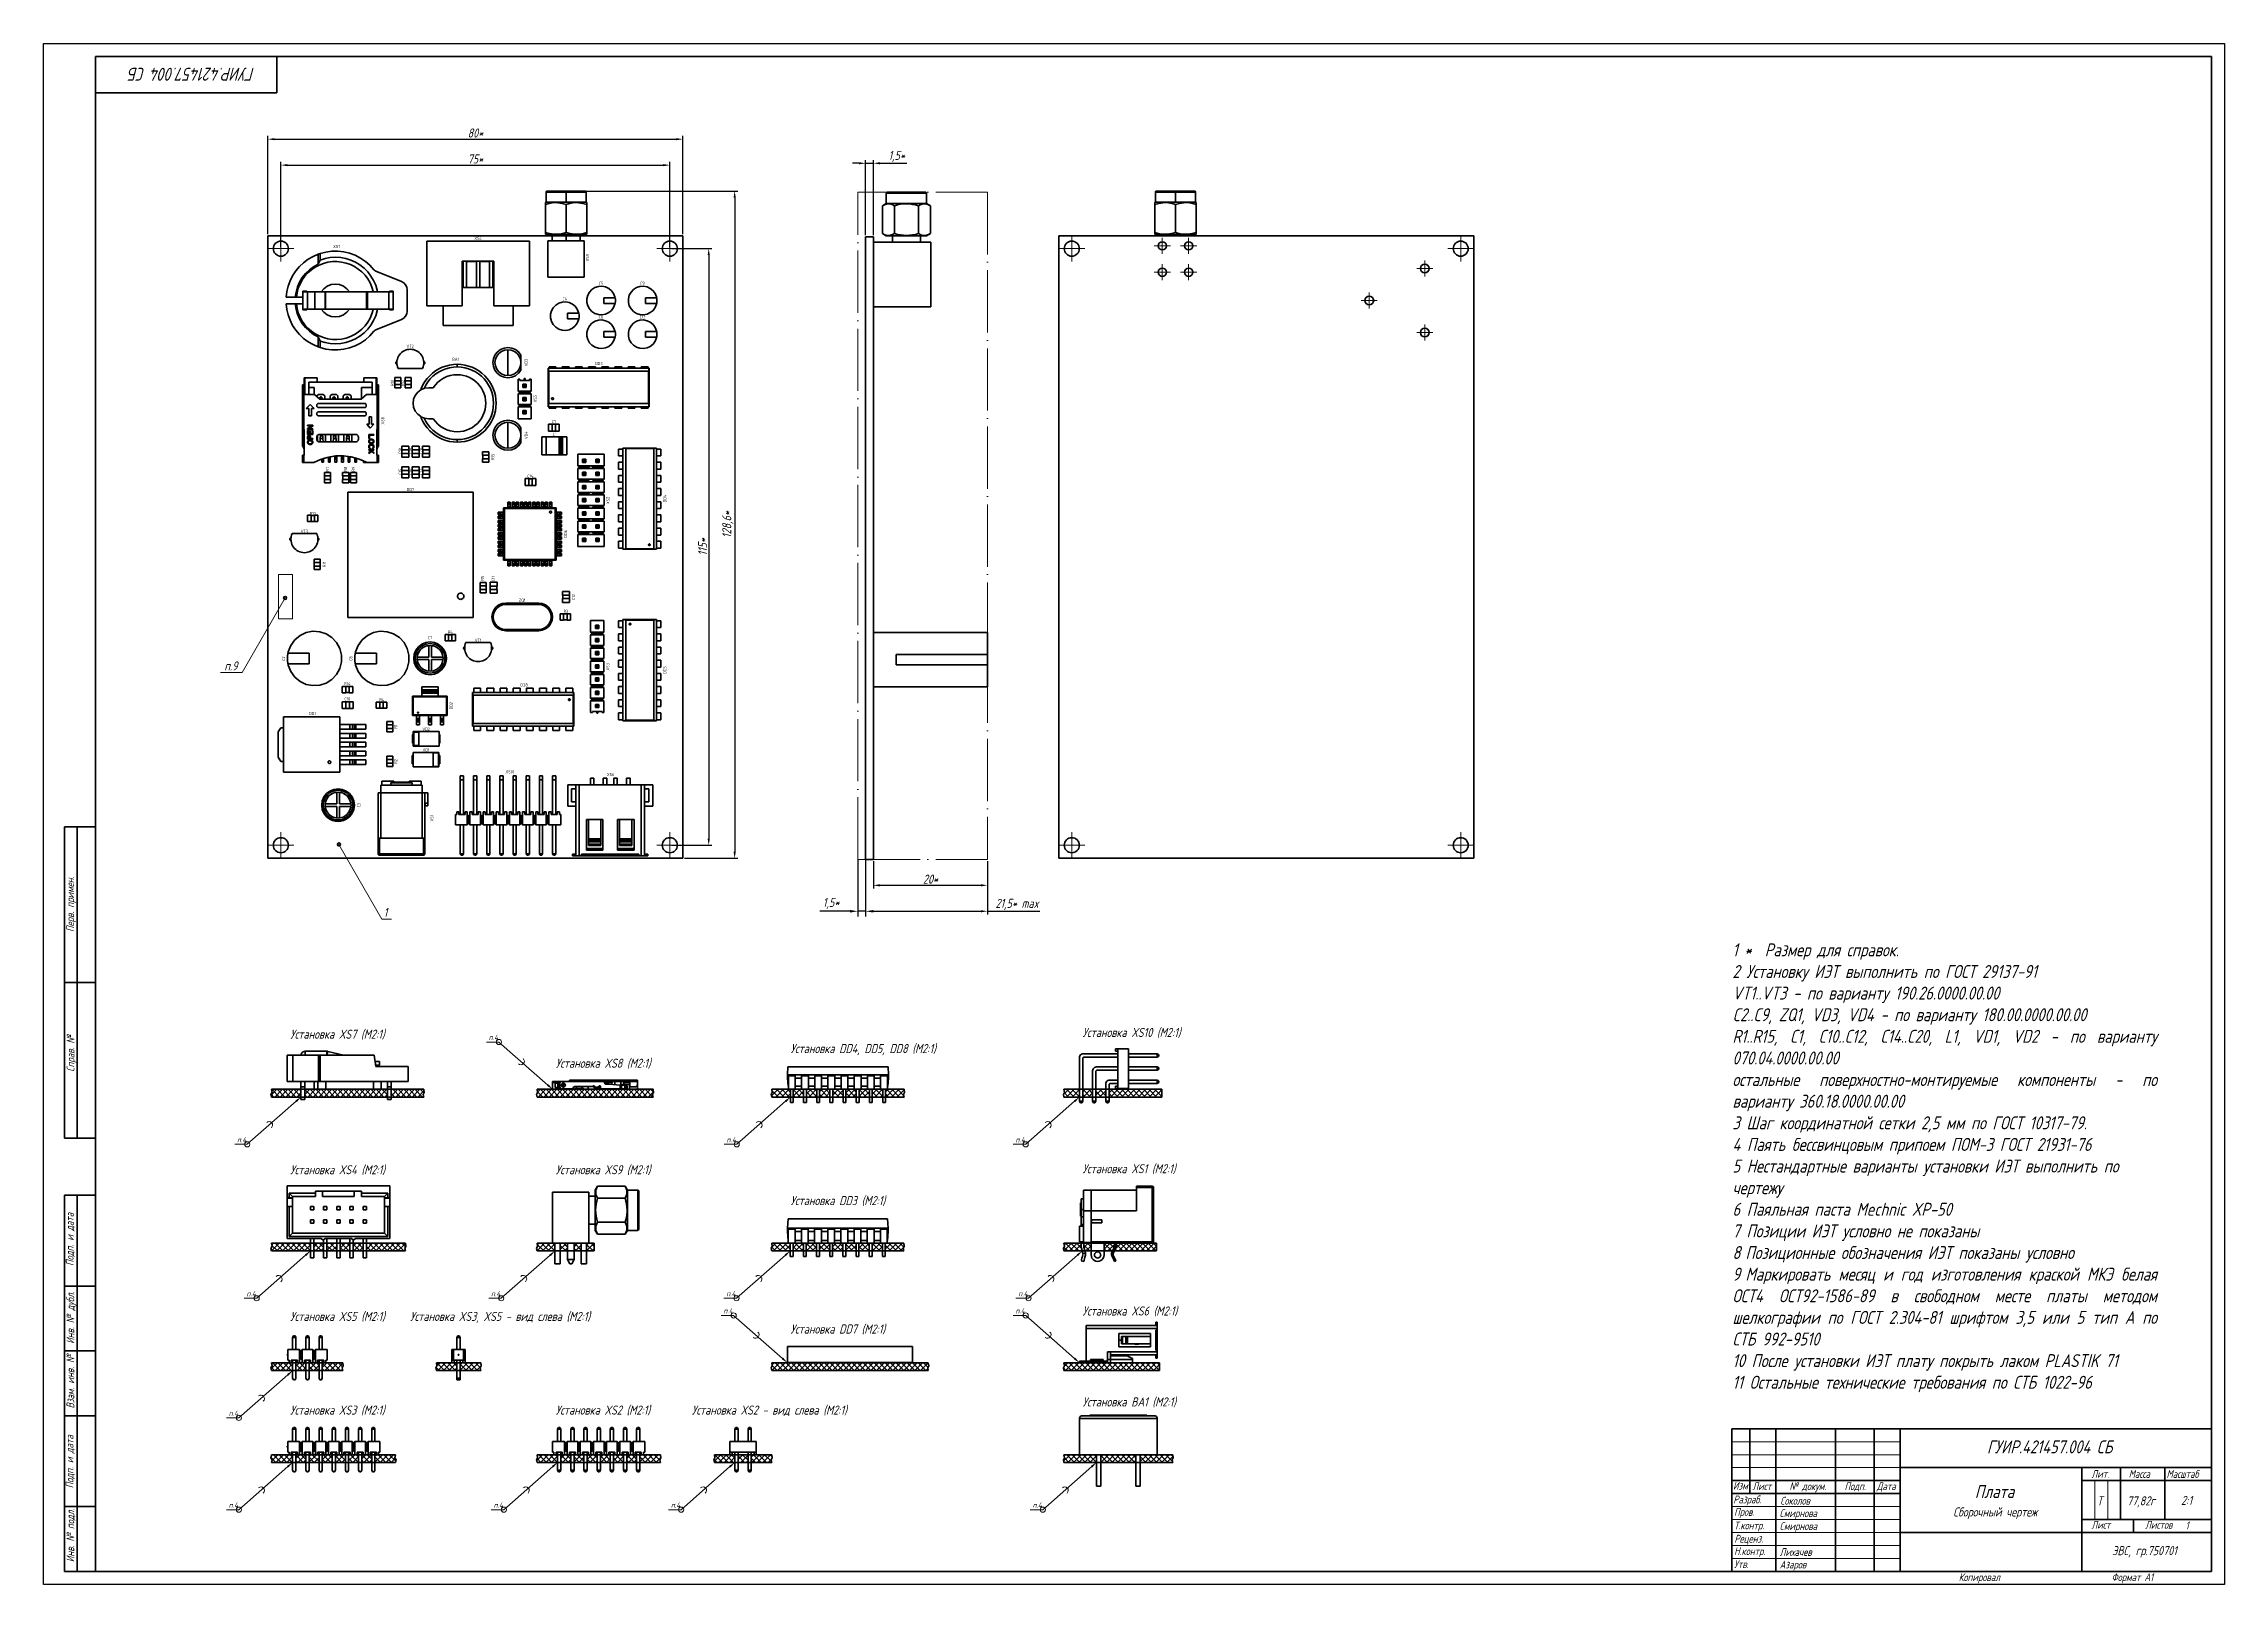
# Model space of a CAD drawing. Extents: x 260 to 1101, y 70 to 664.
import ezdxf

# ---------------------------------------------------------------- set-up
doc = ezdxf.new("R2010")
doc.units = 0
doc.header["$MEASUREMENT"] = 0
doc.linetypes.add('ACAD_ISO04W100', pattern=[30, 24, -3, 0, -3])
doc.layers.get('0').update_dxf_attribs({"linetype": 'CONTINUOUS', "lineweight": 15})
doc.layers.get('DEFPOINTS').update_dxf_attribs({"linetype": 'CONTINUOUS'})
doc.layers.add('KONTUR', color=7, linetype='CONTINUOUS')
for name, color, linetype, lineweight in [('Основная', 7, 'CONTINUOUS', 50), ('текст', 7, 'CONTINUOUS', 30), ('тонкая', 7, 'CONTINUOUS', 20), ('штрих-пунктир', 7, 'ACAD_ISO04W100', 15)]:
    doc.layers.add(name, color=color, linetype=linetype, lineweight=lineweight)
doc.styles.add('GOST type A0', font='', dxfattribs={"oblique": 15, "height": 3.5})
doc.styles.get('GOST type A0').set_extended_font_data('GOST type A')
doc.dimstyles.new('GOST type A', dxfattribs={"dimtxt": 3.5, "dimasz": 3, "dimexe": 2, "dimexo": 0, "dimgap": 1, "dimtad": 1, "dimtoh": 1, "dimtxsty": 'GOST type A0', "dimcen": 0, "dimazin": 2, "dimtfac": 1, "dimtmove": 0, "dimatfit": 3, "dimfxl": 1, "dimarcsym": 0})
doc.dimstyles.new('ISO-25', dxfattribs={"dimtxt": 2.5, "dimasz": 2.5, "dimexe": 1.25, "dimexo": 0.625, "dimtad": 1, "dimtxsty": 'Standard', "dimcen": 2.5, "dimadec": 0, "dimazin": 0, "dimtfac": 1, "dimtmove": 0, "dimatfit": 3, "dimfxl": 1, "dimarcsym": 0})
pattern_1 = [(45, (-36.2913, -26.6568), (-1.0606602, 1.0606602), []), (135, (-36.2913, -26.6568), (-1.0606602, -1.0606602), [])]

# ---------------------------------------------------------------- blocks, each defined once
blk = doc.blocks.new('*D0')
at = {"color": 0, "lineweight": -2, "transparency": 16777216}
for p, q in [((346.5, 590.59), (346.5, 628.41)), ((349, 627.16), (504, 627.16)), ((506.5, 590.59), (506.5, 628.41))]:
    blk.add_line(p, q, dxfattribs=at)
at = {"color": 0, "transparency": 16777216}
for points in [[(349, 627.58), (349, 626.74), (346.5, 627.16)], [(504, 627.58), (504, 626.74), (506.5, 627.16)]]:
    blk.add_solid(points, dxfattribs=at)
at = {"layer": 'DEFPOINTS', "color": 0, "transparency": 16777216}
for p in [(506.5, 627.16), (346.5, 589.96), (506.5, 589.96)]:
    blk.add_point(p, dxfattribs=at)
at = {"color": 0, "transparency": 16777216, "insert": (426.5, 629.54), "char_height": 3.5, "attachment_point": 5, "style": 'GOST type A0'}
blk.add_mtext('80*', dxfattribs=at)
blk = doc.blocks.new('*D1')
at = {"color": 0, "lineweight": -2, "transparency": 16777216}
for p, q in [((351.5, 585.59), (351.5, 618.41)), ((354, 617.16), (499, 617.16)), ((501.5, 585.59), (501.5, 618.41))]:
    blk.add_line(p, q, dxfattribs=at)
at = {"color": 0, "transparency": 16777216}
for points in [[(354, 617.58), (354, 616.74), (351.5, 617.16)], [(499, 617.58), (499, 616.74), (501.5, 617.16)]]:
    blk.add_solid(points, dxfattribs=at)
at = {"layer": 'DEFPOINTS', "color": 0, "transparency": 16777216}
for p in [(501.5, 617.16), (351.5, 584.96), (501.5, 584.96)]:
    blk.add_point(p, dxfattribs=at)
at = {"color": 0, "transparency": 16777216, "insert": (426.5, 619.54), "char_height": 3.5, "attachment_point": 5, "style": 'GOST type A0'}
blk.add_mtext('75*', dxfattribs=at)
blk = doc.blocks.new('*D2')
at = {"color": 0, "lineweight": -2, "transparency": 16777216}
for p, q in [((502.13, 584.96), (517.75, 584.96)), ((516.5, 582.46), (516.5, 357.46)), ((502.13, 354.96), (517.75, 354.96))]:
    blk.add_line(p, q, dxfattribs=at)
at = {"color": 0, "transparency": 16777216}
for points in [[(516.08, 582.46), (516.92, 582.46), (516.5, 584.96)], [(516.08, 357.46), (516.92, 357.46), (516.5, 354.96)]]:
    blk.add_solid(points, dxfattribs=at)
at = {"layer": 'DEFPOINTS', "color": 0, "transparency": 16777216}
for p in [(501.5, 584.96), (501.5, 354.96), (516.5, 354.96)]:
    blk.add_point(p, dxfattribs=at)
at = {"color": 0, "transparency": 16777216, "insert": (514.13, 469.96), "char_height": 3.5, "attachment_point": 5, "rotation": 90, "style": 'GOST type A0'}
blk.add_mtext('115*', dxfattribs=at)
blk = doc.blocks.new('*D3')
at = {"color": 0, "lineweight": -2, "transparency": 16777216}
for p, q in [((467.32, 607.16), (527.75, 607.16)), ((526.5, 604.66), (526.5, 352.46)), ((507.13, 349.96), (527.75, 349.96))]:
    blk.add_line(p, q, dxfattribs=at)
at = {"color": 0, "transparency": 16777216}
for points in [[(526.08, 604.66), (526.92, 604.66), (526.5, 607.16)], [(526.08, 352.46), (526.92, 352.46), (526.5, 349.96)]]:
    blk.add_solid(points, dxfattribs=at)
at = {"layer": 'DEFPOINTS', "color": 0, "transparency": 16777216}
for p in [(466.7, 607.16), (506.5, 349.96), (526.5, 349.96)]:
    blk.add_point(p, dxfattribs=at)
at = {"color": 0, "transparency": 16777216, "insert": (523.86, 478.56), "char_height": 3.5, "attachment_point": 5, "rotation": 90, "style": 'GOST type A0'}
blk.add_mtext('128,6*', dxfattribs=at)
blk = doc.blocks.new('*D4')
at = {"color": 0, "lineweight": -2, "transparency": 16777216}
for p, q in [((574.5, 617.87), (572, 617.87)), ((577, 590.13), (577, 619.12)), ((577, 617.87), (580, 617.87)), ((580, 590.13), (580, 619.12)), ((582.5, 617.87), (592.95, 617.87))]:
    blk.add_line(p, q, dxfattribs=at)
at = {"color": 0, "transparency": 16777216}
for points in [[(574.5, 618.29), (574.5, 617.46), (577, 617.87)], [(582.5, 618.29), (582.5, 617.46), (580, 617.87)]]:
    blk.add_solid(points, dxfattribs=at)
at = {"layer": 'DEFPOINTS', "color": 0, "transparency": 16777216}
for p in [(580, 617.87), (577, 589.5), (580, 589.5)]:
    blk.add_point(p, dxfattribs=at)
at = {"color": 0, "transparency": 16777216, "insert": (588.97, 620.51), "char_height": 3.5, "attachment_point": 5, "style": 'GOST type A0'}
blk.add_mtext('1,5*', dxfattribs=at)
blk = doc.blocks.new('*D5')
at = {"color": 0, "lineweight": -2, "transparency": 16777216}
for p, q in [((577, 348.87), (577, 328.25)), ((623.99, 348.87), (623.99, 328.25)), ((579.5, 329.5), (621.49, 329.5)), ((623.99, 329.5), (644.24, 329.5))]:
    blk.add_line(p, q, dxfattribs=at)
at = {"color": 0, "transparency": 16777216}
for points in [[(579.5, 329.92), (579.5, 329.08), (577, 329.5)], [(621.49, 329.92), (621.49, 329.08), (623.99, 329.5)]]:
    blk.add_solid(points, dxfattribs=at)
at = {"layer": 'DEFPOINTS', "color": 0, "transparency": 16777216}
for p in [(577, 349.5), (623.99, 349.5), (623.99, 329.5)]:
    blk.add_point(p, dxfattribs=at)
at = {"color": 0, "transparency": 16777216, "insert": (635.37, 332.14), "char_height": 3.5, "width": 21.3227, "attachment_point": 5, "style": 'GOST type A0'}
blk.add_mtext('21,5* max', dxfattribs=at)
blk = doc.blocks.new('*D6')
at = {"color": 0, "lineweight": -2, "transparency": 16777216}
for p, q in [((580, 348.87), (580, 338.25)), ((623.99, 348.87), (623.99, 338.25)), ((582.5, 339.5), (621.49, 339.5))]:
    blk.add_line(p, q, dxfattribs=at)
at = {"color": 0, "transparency": 16777216}
for points in [[(582.5, 339.92), (582.5, 339.08), (580, 339.5)], [(621.49, 339.92), (621.49, 339.08), (623.99, 339.5)]]:
    blk.add_solid(points, dxfattribs=at)
at = {"layer": 'DEFPOINTS', "color": 0, "transparency": 16777216}
for p in [(580, 349.5), (623.99, 349.5), (623.99, 339.5)]:
    blk.add_point(p, dxfattribs=at)
at = {"color": 0, "transparency": 16777216, "insert": (602, 341.87), "char_height": 3.5, "width": 4, "attachment_point": 5, "style": 'GOST type A0'}
blk.add_mtext('20*', dxfattribs=at)
blk = doc.blocks.new('*D11')
at = {"color": 0, "lineweight": -2, "transparency": 16777216}
for p, q in [((574, 349.5), (574, 327.5)), ((577, 349.5), (577, 327.5)), ((571, 329.5), (559.3, 329.5)), ((577, 329.5), (574, 329.5)), ((580, 329.5), (583, 329.5))]:
    blk.add_line(p, q, dxfattribs=at)
at = {"color": 0, "transparency": 16777216}
for points in [[(571, 330), (571, 329), (574, 329.5)], [(580, 330), (580, 329), (577, 329.5)]]:
    blk.add_solid(points, dxfattribs=at)
at = {"layer": 'DEFPOINTS', "color": 0, "transparency": 16777216}
for p in [(574, 349.5), (577, 349.5), (574, 329.5)]:
    blk.add_point(p, dxfattribs=at)
at = {"color": 0, "transparency": 16777216, "insert": (563.65, 332.51), "char_height": 3.5, "attachment_point": 5, "style": 'GOST type A0'}
blk.add_mtext('1,5*', dxfattribs=at)

msp = doc.modelspace()

# ---------------------------------------------------------------- hatches: boundary and pattern name
h = msp.add_hatch()
h.set_pattern_fill('ANSI37', color=256, scale=12)
h.paths.add_polyline_path([(392.569, 260.853), (360.717, 260.853), (360.717, 257.893), (392.569, 257.893)])
h.paths.add_polyline_path([(406.778, 259.693), (406.578, 260.853), (394.042, 260.853), (394.042, 257.893), (406.578, 257.893), (406.378, 258.893)])
h.paths.add_polyline_path([(359.244, 260.853), (347.885, 260.853), (348.085, 259.693), (347.685, 258.893), (347.885, 257.893), (359.244, 257.893)])
h = msp.add_hatch()
h.set_pattern_fill('ANSI37', color=256, scale=12)
h.set_pattern_definition([(45, (-6.5941, -10.6653), (-1.06066, 1.06066), []), (135, (-6.5941, -10.6653), (-1.06066, -1.06066), [])])
h.paths.add_polyline_path([(495.007, 257.893), (494.807, 258.893), (495.207, 259.693), (495.007, 260.853), (450.307, 260.853), (450.507, 259.693), (450.107, 258.893), (450.307, 257.893)])
h = msp.add_hatch()
h.set_pattern_fill('ANSI37', color=256, scale=12)
h.set_pattern_definition([(45, (-46.8164, -6.7529), (-1.0606602, 1.0606602), []), (135, (-46.8164, -6.7529), (-1.0606602, -1.0606602), [])])
h.paths.add_polyline_path([(540.823, 260.853), (541.023, 259.693), (540.623, 258.893), (540.823, 257.893), (548.017, 257.893), (548.017, 260.853), (547.231, 260.853)])
h.paths.add_polyline_path([(553.097, 257.893), (553.097, 260.853), (552.311, 260.853), (549.085, 260.853), (549.085, 257.893)])
h.paths.add_polyline_path([(558.177, 257.893), (558.177, 260.853), (557.391, 260.853), (554.165, 260.853), (554.165, 257.893)])
h.paths.add_polyline_path([(563.257, 257.893), (563.257, 260.853), (562.471, 260.853), (559.245, 260.853), (559.245, 257.893)])
h.paths.add_polyline_path([(568.337, 257.893), (568.337, 260.853), (567.551, 260.853), (564.325, 260.853), (564.325, 257.893)])
h.paths.add_polyline_path([(573.417, 257.893), (573.417, 260.853), (572.631, 260.853), (569.405, 260.853), (569.405, 257.893)])
h.paths.add_polyline_path([(578.497, 257.893), (578.497, 260.853), (577.711, 260.853), (574.485, 260.853), (574.485, 257.893)])
h.paths.add_polyline_path([(583.577, 257.893), (583.577, 260.853), (582.791, 260.853), (579.565, 260.853), (579.565, 257.893)])
h.paths.add_polyline_path([(591.839, 257.893), (591.639, 258.893), (592.039, 259.693), (591.839, 260.853), (584.645, 260.853), (584.645, 257.893)])
h = msp.add_hatch()
h.set_pattern_fill('ANSI37', color=256, scale=12)
h.set_pattern_definition([(45, (-38.7913, -0.515), (-1.0606602, 1.0606602), []), (135, (-38.7913, -0.515), (-1.0606602, -1.0606602), [])])
h.paths.add_polyline_path([(653.461, 260.853), (653.661, 259.693), (653.261, 258.893), (653.461, 257.893), (659.461, 257.893), (659.461, 260.853)])
h.paths.add_polyline_path([(664.541, 257.893), (664.541, 260.853), (660.731, 260.853), (660.731, 257.893)])
h.paths.add_polyline_path([(669.621, 257.893), (669.621, 260.853), (665.811, 260.853), (665.811, 257.893)])
h.paths.add_polyline_path([(691.193, 257.893), (691.193, 260.853), (670.891, 260.853), (670.891, 257.893)])
h = msp.add_hatch()
h.set_pattern_fill('ANSI37', color=256, scale=12)
h.set_pattern_definition([(45, (-1, -18.7868), (-1.06066, 1.06066), []), (135, (-1, -18.7868), (-1.06066, -1.06066), [])])
h.paths.add_polyline_path([(347.885, 201.503), (348.085, 200.343), (347.685, 199.543), (347.885, 198.543), (362.902, 198.543), (362.902, 201.503)])
h.paths.add_polyline_path([(367.982, 201.503), (364.172, 201.503), (364.172, 198.543), (367.982, 198.543)])
h.paths.add_polyline_path([(373.062, 201.503), (369.252, 201.503), (369.252, 198.543), (373.062, 198.543)])
h.paths.add_polyline_path([(378.142, 198.543), (378.142, 201.503), (374.332, 201.503), (374.332, 198.543)])
h.paths.add_polyline_path([(383.222, 198.543), (383.222, 201.503), (379.412, 201.503), (379.412, 198.543)])
h.paths.add_polyline_path([(399.509, 198.543), (399.309, 199.543), (399.709, 200.343), (399.509, 201.503), (384.492, 201.503), (384.492, 198.543)])
h = msp.add_hatch()
h.set_pattern_fill('ANSI37', color=256, scale=12)
h.set_pattern_definition([(45, (-14.0941, -32.4351), (-1.06066, 1.06066), []), (135, (-14.0941, -32.4351), (-1.06066, -1.06066), [])])
h.paths.add_polyline_path([(457.207, 198.543), (457.207, 201.503), (450.307, 201.503), (450.507, 200.343), (450.107, 199.543), (450.307, 198.543)])
h.paths.add_polyline_path([(462.037, 198.543), (462.037, 201.503), (459.247, 201.503), (459.247, 198.543)])
h.paths.add_polyline_path([(467.367, 201.503), (464.577, 201.503), (464.577, 198.543), (467.367, 198.543)])
h.paths.add_polyline_path([(472.307, 198.543), (472.307, 201.503), (469.407, 201.503), (469.407, 198.543)])
h = msp.add_hatch()
h.set_pattern_fill('ANSI37', color=256, scale=12)
h.set_pattern_definition([(45, (-46.8164, -46.1026), (-1.0606602, 1.0606602), []), (135, (-46.8164, -46.1026), (-1.0606602, -1.0606602), [])])
h.paths.add_polyline_path([(540.823, 201.503), (541.023, 200.343), (540.623, 199.543), (540.823, 198.543), (547.917, 198.543), (547.917, 201.503), (547.155, 201.503)])
h.paths.add_polyline_path([(552.997, 201.503), (552.235, 201.503), (549.033, 201.503), (549.033, 198.543), (552.997, 198.543)])
h.paths.add_polyline_path([(558.077, 201.503), (557.315, 201.503), (554.113, 201.503), (554.113, 198.543), (558.077, 198.543)])
h.paths.add_polyline_path([(563.157, 198.543), (563.157, 201.503), (562.395, 201.503), (559.193, 201.503), (559.193, 198.543)])
h.paths.add_polyline_path([(568.237, 198.543), (568.237, 201.503), (567.475, 201.503), (564.273, 201.503), (564.273, 198.543)])
h.paths.add_polyline_path([(573.317, 198.543), (573.317, 201.503), (572.555, 201.503), (569.353, 201.503), (569.353, 198.543)])
h.paths.add_polyline_path([(578.397, 201.503), (577.635, 201.503), (574.433, 201.503), (574.433, 198.543), (578.397, 198.543)])
h.paths.add_polyline_path([(583.477, 201.503), (582.715, 201.503), (579.513, 201.503), (579.513, 198.543), (583.477, 198.543)])
h.paths.add_polyline_path([(584.593, 198.543), (591.687, 198.543), (591.487, 199.543), (591.887, 200.343), (591.687, 201.503), (584.593, 201.503)])
h = msp.add_hatch()
h.set_pattern_fill('ANSI37', color=256, scale=12)
h.set_pattern_definition(pattern_1)
h.paths.add_polyline_path([(653.461, 201.503), (653.661, 200.343), (653.261, 199.543), (653.461, 198.543), (660.546, 198.543), (660.223, 199.751, -0.0919094), (660.161, 200.217), (660.161, 201.503)])
h = msp.add_hatch()
h.set_pattern_fill('ANSI37', color=256, scale=12)
h.set_pattern_definition(pattern_1)
h.paths.add_polyline_path([(663.961, 201.503), (661.161, 201.503), (661.161, 200.217), (661.165, 200.147), (661.173, 200.079), (661.189, 200.009), (661.582, 198.543), (663.961, 198.543)])
h.paths.add_polyline_path([(672.264, 198.543), (672.887, 199.879), (672.927, 199.987), (672.953, 200.101), (672.961, 200.217), (672.961, 201.503), (668.961, 201.503), (668.961, 198.543)])
h = msp.add_hatch()
h.set_pattern_fill('ANSI37', color=256, scale=12)
h.set_pattern_definition(pattern_1)
h.paths.add_polyline_path([(689.207, 198.543), (689.207, 201.503), (673.561, 201.503), (673.561, 200.217), (673.547, 200.015), (673.503, 199.815), (673.429, 199.625), (672.925, 198.543)])
h = msp.add_hatch()
h.set_pattern_fill('ANSI37', color=256, scale=12)
h.set_pattern_definition([(45, (-8.2495, -20.5353), (-1.06066, 1.06066), []), (135, (-8.2495, -20.5353), (-1.06066, -1.06066), [])])
h.paths.add_polyline_path([(356.044, 152.474), (356.044, 155.434), (347.885, 155.434), (348.085, 154.274), (347.685, 153.474), (347.885, 152.474)])
h.paths.add_polyline_path([(361.124, 155.434), (357.314, 155.434), (357.314, 152.474), (361.124, 152.474)])
h.paths.add_polyline_path([(366.204, 152.474), (366.204, 155.434), (362.394, 155.434), (362.394, 152.474)])
h.paths.add_polyline_path([(375.379, 152.474), (375.179, 153.474), (375.579, 154.274), (375.379, 155.434), (367.474, 155.434), (367.474, 152.474)])
h = msp.add_hatch()
h.set_pattern_fill('ANSI37', color=256, scale=12)
h.set_pattern_definition([(45, (-37.4381, -21.2508), (-1.06066, 1.06066), []), (135, (-37.4381, -21.2508), (-1.06066, -1.06066), [])])
h.paths.add_polyline_path([(419.375, 152.474), (419.375, 155.434), (411.47, 155.434), (411.67, 154.274), (411.27, 153.474), (411.47, 152.474)])
h.paths.add_polyline_path([(428.55, 152.474), (428.35, 153.474), (428.75, 154.274), (428.55, 155.434), (420.645, 155.434), (420.645, 152.474)])
h = msp.add_hatch()
h.set_pattern_fill('ANSI37', color=256, scale=12)
h.set_pattern_definition([(45, (-42.5389, -27.8904), (-1.0606602, 1.0606602), []), (135, (-42.5389, -27.8904), (-1.0606602, -1.0606602), [])])
h.paths.add_polyline_path([(601.135, 152.474), (600.935, 153.474), (601.335, 154.274), (601.135, 155.434), (540.823, 155.434), (541.023, 154.274), (540.623, 153.474), (540.823, 152.474)])
h = msp.add_hatch()
h.set_pattern_fill('ANSI37', color=256, scale=12)
h.set_pattern_definition([(45, (-36.2913, -43.6854), (-1.0606602, 1.0606602), []), (135, (-36.2913, -43.6854), (-1.0606602, -1.0606602), [])])
h.paths.add_polyline_path([(653.461, 155.434), (653.661, 154.274), (653.261, 153.474), (653.461, 152.474), (690.361, 152.474), (690.361, 155.434)])
h = msp.add_hatch()
h.set_pattern_fill('ANSI37', color=256, scale=12)
h.set_pattern_definition([(45, (-0.4955, -5.9655), (-1.06066, 1.06066), []), (135, (-0.4955, -5.9655), (-1.06066, -1.06066), [])])
h.paths.add_polyline_path([(395.699, 117.044), (395.899, 118.044), (395.499, 118.844), (395.699, 120.004), (387.794, 120.004), (387.794, 117.044)])
h.paths.add_polyline_path([(382.714, 117.044), (386.524, 117.044), (386.524, 120.004), (382.714, 120.004)])
h.paths.add_polyline_path([(377.634, 117.044), (381.444, 117.044), (381.444, 120.004), (377.634, 120.004)])
h.paths.add_polyline_path([(376.364, 117.044), (376.364, 120.004), (372.554, 120.004), (372.554, 117.044)])
h.paths.add_polyline_path([(371.284, 117.044), (371.284, 120.004), (367.474, 120.004), (367.474, 117.044)])
h.paths.add_polyline_path([(362.394, 117.044), (366.204, 117.044), (366.204, 120.004), (362.394, 120.004)])
h.paths.add_polyline_path([(357.314, 117.044), (361.124, 117.044), (361.124, 120.004), (357.314, 120.004)])
h.paths.add_polyline_path([(356.044, 117.044), (356.044, 120.004), (347.885, 120.004), (347.685, 118.844), (348.085, 118.044), (347.885, 117.044)])
h = msp.add_hatch()
h.set_pattern_fill('ANSI37', color=256, scale=12)
h.set_pattern_definition([(45, (101.6732, -33.4655), (-1.06066, 1.06066), []), (135, (101.6732, -33.4655), (-1.06066, -1.06066), [])])
h.paths.add_polyline_path([(458.212, 117.044), (458.212, 120.004), (450.307, 120.004), (450.507, 118.844), (450.107, 118.044), (450.307, 117.044)])
h.paths.add_polyline_path([(463.292, 117.044), (463.292, 120.004), (459.482, 120.004), (459.482, 117.044)])
h.paths.add_polyline_path([(468.372, 117.044), (468.372, 120.004), (464.562, 120.004), (464.562, 117.044)])
h.paths.add_polyline_path([(473.452, 117.044), (473.452, 120.004), (469.642, 120.004), (469.642, 117.044)])
h.paths.add_polyline_path([(478.532, 117.044), (478.532, 120.004), (474.722, 120.004), (474.722, 117.044)])
h.paths.add_polyline_path([(483.612, 117.044), (483.612, 120.004), (479.802, 120.004), (479.802, 117.044)])
h.paths.add_polyline_path([(488.692, 117.044), (488.692, 120.004), (484.882, 120.004), (484.882, 117.044)])
h.paths.add_polyline_path([(497.867, 117.044), (497.667, 118.044), (498.067, 118.844), (497.867, 120.004), (489.962, 120.004), (489.962, 117.044)])
h = msp.add_hatch()
h.set_pattern_fill('ANSI37', color=256, scale=12)
h.set_pattern_definition([(45, (71.3823, -32.8286), (-1.06066, 1.06066), []), (135, (71.3823, -32.8286), (-1.06066, -1.06066), [])])
h.paths.add_polyline_path([(526.568, 117.044), (526.568, 120.004), (518.663, 120.004), (518.863, 118.844), (518.463, 118.044), (518.663, 117.044)])
h.paths.add_polyline_path([(531.648, 117.044), (531.648, 120.004), (527.838, 120.004), (527.838, 117.044)])
h.paths.add_polyline_path([(540.823, 117.044), (540.623, 118.044), (541.023, 118.844), (540.823, 120.004), (532.918, 120.004), (532.918, 117.044)])
h = msp.add_hatch()
h.set_pattern_fill('ANSI37', color=256, scale=12)
h.set_pattern_definition([(45, (67.5989, -35.5048), (-1.06066, 1.06066), []), (135, (67.5989, -35.5048), (-1.06066, -1.06066), [])])
h.paths.add_polyline_path([(681.261, 117.044), (681.261, 120.004), (667.661, 120.004), (667.661, 117.044)])
h.paths.add_polyline_path([(682.861, 120.004), (682.861, 117.044), (695.461, 117.044), (695.261, 118.044), (695.661, 118.844), (695.461, 120.004)])
h.paths.add_polyline_path([(653.461, 120.004), (653.661, 118.844), (653.261, 118.044), (653.461, 117.044), (666.061, 117.044), (666.061, 120.004)])

# ---------------------------------------------------------------- linework, layer by layer
for p, q in [((351.5, 579.961), (351.5, 589.961)), ((351.5, 579.961), (351.5, 589.961)), ((501.5, 579.961), (501.5, 589.961)), ((501.5, 579.961), (501.5, 589.961)), ((577, 589.5), (580, 589.5)), ((656.5, 579.961), (656.5, 589.961)), ((656.5, 579.961), (656.5, 589.961)), ((691.42, 589.141), (691.42, 582.941)), ((701.58, 589.141), (701.58, 582.941)), ((806.5, 579.961), (806.5, 589.961)), ((806.5, 579.961), (806.5, 589.961)), ((346.5, 584.961), (356.5, 584.961)), ((346.5, 584.961), (356.5, 584.961)), ((496.5, 584.961), (506.5, 584.961)), ((496.5, 584.961), (506.5, 584.961)), ((651.5, 584.961), (661.5, 584.961)), ((651.5, 584.961), (661.5, 584.961)), ((688.32, 586.041), (694.52, 586.041)), ((698.48, 586.041), (704.68, 586.041)), ((792.635, 580.419), (792.635, 574.219)), ((801.5, 584.961), (811.5, 584.961)), ((801.5, 584.961), (811.5, 584.961)), ((688.32, 575.881), (694.52, 575.881)), ((691.42, 578.981), (691.42, 572.781)), ((698.48, 575.881), (704.68, 575.881)), ((701.58, 578.981), (701.58, 572.781)), ((789.535, 577.319), (795.735, 577.319)), ((768.13, 564.961), (774.33, 564.961)), ((771.23, 568.061), (771.23, 561.861)), ((792.635, 555.702), (792.635, 549.502)), ((789.535, 552.602), (795.735, 552.602)), ((346.5, 354.961), (356.5, 354.961)), ((346.5, 354.961), (356.5, 354.961)), ((351.5, 349.961), (351.5, 359.961)), ((351.5, 349.961), (351.5, 359.961)), ((496.5, 354.961), (506.5, 354.961)), ((496.5, 354.961), (506.5, 354.961)), ((501.5, 349.961), (501.5, 359.961)), ((501.5, 349.961), (501.5, 359.961)), ((651.5, 354.961), (661.5, 354.961)), ((651.5, 354.961), (661.5, 354.961)), ((656.5, 349.961), (656.5, 359.961)), ((656.5, 349.961), (656.5, 359.961)), ((801.5, 354.961), (811.5, 354.961)), ((801.5, 354.961), (811.5, 354.961)), ((806.5, 349.961), (806.5, 359.961)), ((806.5, 349.961), (806.5, 359.961)), ((580, 349.5), (577, 349.5)), ((435.584, 279.097), (430.744, 279.097)), ((435.584, 279.097), (454.431, 262.505)), ((338.521, 239.648), (357.368, 256.241)), ((527.294, 239.648), (546.141, 256.241)), ((638.738, 239.648), (657.585, 256.241)), ((338.521, 239.648), (333.681, 239.648)), ((527.294, 239.648), (522.454, 239.648)), ((638.738, 239.648), (633.898, 239.648)), ((342.178, 180.298), (361.025, 196.891)), ((436.484, 180.298), (455.331, 196.891)), ((527.194, 180.298), (546.041, 196.891)), ((639.823, 180.298), (658.67, 196.891)), ((342.178, 180.298), (337.338, 180.298)), ((436.484, 180.298), (431.644, 180.298)), ((527.194, 180.298), (522.354, 180.298)), ((639.823, 180.298), (634.983, 180.298)), ((526.1, 173.679), (521.26, 173.679)), ((526.1, 173.679), (544.947, 157.086)), ((638.738, 173.679), (633.898, 173.679)), ((638.738, 173.679), (657.585, 157.086)), ((335.32, 134.193), (354.167, 150.785)), ((335.32, 134.193), (330.48, 134.193)), ((976, 125), (911, 125)), ((976, 120), (911, 120)), ((335.32, 98.8), (354.167, 115.392)), ((437.489, 98.8), (456.336, 115.392)), ((505.845, 98.8), (524.692, 115.392)), ((645.338, 98.8), (664.185, 115.392)), ((976, 115), (911, 115)), ((335.32, 98.8), (330.48, 98.8)), ((437.489, 98.8), (432.649, 98.8)), ((505.845, 98.8), (501.005, 98.8)), ((645.338, 98.8), (640.498, 98.8)), ((1046, 75), (1046, 75)), ((1046, 75), (1046, 75))]:
    msp.add_line(p, q)
at = {"lineweight": 50}
for p, q in [((976, 110), (911, 110)), ((976, 105), (911, 105))]:
    msp.add_line(p, q, dxfattribs=at)
msp.add_lwpolyline([(355.979, 459.317), (355.979, 442.206), (350.536, 442.206), (350.536, 459.317)], close=True)
for centre in [(435.584, 279.097), (338.521, 239.648), (527.294, 239.648), (638.738, 239.648), (342.178, 180.298), (436.484, 180.298), (527.194, 180.298), (639.823, 180.298), (526.1, 173.679), (638.738, 173.679), (335.32, 134.193), (335.32, 98.8), (437.489, 98.8), (505.845, 98.8), (645.338, 98.8)]:
    msp.add_circle(centre, 1)
for centre, start, end in [((444.019, 271.671), 228.639933, 48.639933), ((346.956, 247.074), 311.360067, 131.360067), ((535.729, 247.074), 311.360067, 131.360067), ((647.173, 247.074), 311.360067, 131.360067), ((350.613, 187.724), 311.360067, 131.360067), ((444.919, 187.724), 311.360067, 131.360067), ((535.629, 187.724), 311.360067, 131.360067), ((648.258, 187.724), 311.360067, 131.360067), ((534.535, 166.253), 228.639933, 48.639933), ((647.173, 166.253), 228.639933, 48.639933), ((343.755, 141.619), 311.360067, 131.360067), ((343.755, 106.226), 311.360067, 131.360067), ((445.924, 106.226), 311.360067, 131.360067), ((514.28, 106.226), 311.360067, 131.360067), ((653.773, 106.226), 311.360067, 131.360067)]:
    msp.add_arc(centre, 1.371, start, end)
for points in [[(454.706, 262.817), (454.156, 262.192), (456.307, 260.853)], [(357.643, 255.928), (357.092, 256.553), (359.244, 257.893)], [(546.416, 255.928), (545.866, 256.553), (548.017, 257.893)], [(657.86, 255.928), (657.31, 256.553), (659.461, 257.893)], [(361.301, 196.578), (360.75, 197.204), (362.902, 198.543)], [(455.606, 196.578), (455.056, 197.204), (457.207, 198.543)], [(546.316, 196.578), (545.766, 197.204), (547.917, 198.543)], [(658.945, 196.578), (658.395, 197.204), (660.546, 198.543)], [(354.443, 150.472), (353.892, 151.098), (356.044, 152.437)], [(545.222, 157.399), (544.672, 156.773), (546.823, 155.434)], [(657.86, 157.399), (657.31, 156.773), (659.461, 155.434)], [(354.443, 115.079), (353.892, 115.705), (356.044, 117.044)], [(456.611, 115.079), (456.061, 115.705), (458.212, 117.044)], [(524.967, 115.079), (524.417, 115.705), (526.568, 117.044)], [(664.46, 115.079), (663.91, 115.705), (666.061, 117.044)]]:
    msp.add_solid(points)
at = {"layer": 'KONTUR'}
for p, q in [((260, 70), (260, 664)), ((260, 664), (1101, 664)), ((1101, 664), (1101, 70)), ((1101, 70), (260, 70))]:
    msp.add_line(p, q, dxfattribs=at)
at = {"layer": 'Основная'}
for p, q in [((280, 115), (280, 659)), ((1096, 659), (280, 659)), ((350, 645), (350, 659)), ((1096, 75), (1096, 659)), ((350, 645), (280, 645)), ((453.764, 606.865), (453.75, 606.761)), ((453.75, 606.761), (453.764, 606.865)), ((453.764, 606.865), (453.75, 606.761)), ((453.75, 606.761), (453.764, 606.865)), ((453.764, 606.865), (453.75, 606.761)), ((453.75, 606.761), (453.764, 606.865)), ((453.764, 606.865), (453.75, 606.761)), ((453.75, 606.761), (453.764, 606.865)), ((453.75, 606.761), (453.75, 602.841)), ((453.75, 606.761), (454.014, 606.761)), ((453.75, 606.761), (453.75, 602.841)), ((453.75, 606.761), (453.75, 602.841)), ((453.75, 606.761), (454.014, 606.761)), ((453.75, 606.761), (453.75, 602.841)), ((453.75, 606.761), (453.75, 602.841)), ((453.75, 606.761), (454.014, 606.761)), ((453.75, 606.761), (453.75, 602.841)), ((453.75, 606.761), (453.75, 602.841)), ((453.75, 606.761), (454.014, 606.761)), ((453.75, 606.761), (453.75, 602.841)), ((453.804, 606.961), (453.764, 606.865)), ((453.764, 606.865), (453.804, 606.961)), ((453.804, 606.961), (453.764, 606.865)), ((453.764, 606.865), (453.804, 606.961)), ((453.804, 606.961), (453.764, 606.865)), ((453.764, 606.865), (453.804, 606.961)), ((453.804, 606.961), (453.764, 606.865)), ((453.764, 606.865), (453.804, 606.961)), ((453.868, 607.045), (453.804, 606.961)), ((453.804, 606.961), (453.868, 607.045)), ((453.868, 607.045), (453.804, 606.961)), ((453.804, 606.961), (453.868, 607.045)), ((453.868, 607.045), (453.804, 606.961)), ((453.804, 606.961), (453.868, 607.045)), ((453.868, 607.045), (453.804, 606.961)), ((453.804, 606.961), (453.868, 607.045)), ((453.95, 607.107), (453.868, 607.045)), ((453.868, 607.045), (453.95, 607.107)), ((453.95, 607.107), (453.868, 607.045)), ((453.868, 607.045), (453.95, 607.107)), ((453.95, 607.107), (453.868, 607.045)), ((453.868, 607.045), (453.95, 607.107)), ((453.95, 607.107), (453.868, 607.045)), ((453.868, 607.045), (453.95, 607.107)), ((454.046, 607.147), (453.95, 607.107)), ((453.95, 607.107), (454.046, 607.147)), ((454.046, 607.147), (453.95, 607.107)), ((453.95, 607.107), (454.046, 607.147)), ((454.046, 607.147), (453.95, 607.107)), ((453.95, 607.107), (454.046, 607.147)), ((454.046, 607.147), (453.95, 607.107)), ((453.95, 607.107), (454.046, 607.147)), ((454.014, 606.761), (454.788, 606.761)), ((454.014, 606.761), (454.788, 606.761)), ((454.014, 606.761), (454.788, 606.761)), ((454.014, 606.761), (454.788, 606.761)), ((454.4, 607.161), (454.046, 607.147)), ((454.046, 607.147), (454.4, 607.161)), ((454.4, 607.161), (454.046, 607.147)), ((454.046, 607.147), (454.4, 607.161)), ((454.4, 607.161), (454.046, 607.147)), ((454.046, 607.147), (454.4, 607.161)), ((454.4, 607.161), (454.046, 607.147)), ((454.046, 607.147), (454.4, 607.161)), ((461.5, 607.161), (454.4, 607.161)), ((454.4, 607.161), (455.134, 607.161)), ((461.5, 607.161), (454.4, 607.161)), ((454.4, 607.161), (455.134, 607.161)), ((461.5, 607.161), (454.4, 607.161)), ((454.4, 607.161), (455.134, 607.161)), ((461.5, 607.161), (454.4, 607.161)), ((454.4, 607.161), (455.134, 607.161)), ((454.788, 606.761), (456.02, 606.761)), ((454.788, 606.761), (456.02, 606.761)), ((454.788, 606.761), (456.02, 606.761)), ((454.788, 606.761), (456.02, 606.761)), ((455.134, 607.161), (456.302, 607.161)), ((455.134, 607.161), (456.302, 607.161)), ((455.134, 607.161), (456.302, 607.161)), ((455.134, 607.161), (456.302, 607.161)), ((456.02, 606.761), (457.626, 606.761)), ((456.02, 606.761), (457.626, 606.761)), ((456.02, 606.761), (457.626, 606.761)), ((456.02, 606.761), (457.626, 606.761)), ((456.302, 607.161), (457.826, 607.161)), ((456.302, 607.161), (457.826, 607.161)), ((456.302, 607.161), (457.826, 607.161)), ((456.302, 607.161), (457.826, 607.161)), ((457.626, 606.761), (459.494, 606.761)), ((457.626, 606.761), (459.494, 606.761)), ((457.626, 606.761), (459.494, 606.761)), ((457.626, 606.761), (459.494, 606.761)), ((457.826, 607.161), (459.598, 607.161)), ((457.826, 607.161), (459.598, 607.161)), ((457.826, 607.161), (459.598, 607.161)), ((457.826, 607.161), (459.598, 607.161)), ((459.494, 606.761), (461.5, 606.761)), ((459.494, 606.761), (461.5, 606.761)), ((459.494, 606.761), (461.5, 606.761)), ((459.494, 606.761), (461.5, 606.761)), ((459.598, 607.161), (461.5, 607.161)), ((459.598, 607.161), (461.5, 607.161)), ((459.598, 607.161), (461.5, 607.161)), ((459.598, 607.161), (461.5, 607.161)), ((468.85, 607.161), (461.5, 607.161)), ((461.5, 607.161), (463.402, 607.161)), ((461.5, 607.147), (461.5, 607.161)), ((468.85, 607.161), (461.5, 607.161)), ((461.5, 607.161), (463.402, 607.161)), ((461.5, 607.147), (461.5, 607.161)), ((468.85, 607.161), (461.5, 607.161)), ((461.5, 607.161), (463.402, 607.161)), ((461.5, 607.147), (461.5, 607.161)), ((468.85, 607.161), (461.5, 607.161)), ((461.5, 607.161), (463.402, 607.161)), ((461.5, 607.147), (461.5, 607.161)), ((461.5, 607.107), (461.5, 607.147)), ((461.5, 607.107), (461.5, 607.147)), ((461.5, 607.107), (461.5, 607.147)), ((461.5, 607.107), (461.5, 607.147)), ((461.5, 607.045), (461.5, 607.107)), ((461.5, 607.045), (461.5, 607.107)), ((461.5, 607.045), (461.5, 607.107)), ((461.5, 607.045), (461.5, 607.107)), ((461.5, 606.961), (461.5, 607.045)), ((461.5, 606.961), (461.5, 607.045)), ((461.5, 606.961), (461.5, 607.045)), ((461.5, 606.961), (461.5, 607.045)), ((461.5, 606.865), (461.5, 606.961)), ((461.5, 606.865), (461.5, 606.961)), ((461.5, 606.865), (461.5, 606.961)), ((461.5, 606.865), (461.5, 606.961)), ((461.5, 606.761), (461.5, 606.865)), ((461.5, 606.761), (461.5, 606.865)), ((461.5, 606.761), (461.5, 606.865)), ((461.5, 606.761), (461.5, 606.865)), ((461.5, 606.761), (463.506, 606.761)), ((461.5, 602.841), (461.5, 606.761)), ((461.5, 606.761), (463.506, 606.761)), ((461.5, 602.841), (461.5, 606.761)), ((461.5, 606.761), (463.506, 606.761)), ((461.5, 602.841), (461.5, 606.761)), ((461.5, 606.761), (463.506, 606.761)), ((461.5, 602.841), (461.5, 606.761)), ((463.402, 607.161), (465.176, 607.161)), ((463.402, 607.161), (465.176, 607.161)), ((463.402, 607.161), (465.176, 607.161)), ((463.402, 607.161), (465.176, 607.161)), ((463.506, 606.761), (465.376, 606.761)), ((463.506, 606.761), (465.376, 606.761)), ((463.506, 606.761), (465.376, 606.761)), ((463.506, 606.761), (465.376, 606.761)), ((465.176, 607.161), (466.698, 607.161)), ((465.176, 607.161), (466.698, 607.161)), ((465.176, 607.161), (466.698, 607.161)), ((465.176, 607.161), (466.698, 607.161)), ((465.376, 606.761), (466.98, 606.761)), ((465.376, 606.761), (466.98, 606.761)), ((465.376, 606.761), (466.98, 606.761)), ((465.376, 606.761), (466.98, 606.761)), ((466.698, 607.161), (467.866, 607.161)), ((466.698, 607.161), (467.866, 607.161)), ((466.698, 607.161), (467.866, 607.161)), ((466.698, 607.161), (467.866, 607.161)), ((466.98, 606.761), (468.212, 606.761)), ((466.98, 606.761), (468.212, 606.761)), ((466.98, 606.761), (468.212, 606.761)), ((466.98, 606.761), (468.212, 606.761)), ((467.866, 607.161), (468.6, 607.161)), ((467.866, 607.161), (468.6, 607.161)), ((467.866, 607.161), (468.6, 607.161)), ((467.866, 607.161), (468.6, 607.161)), ((468.212, 606.761), (468.986, 606.761)), ((468.212, 606.761), (468.986, 606.761)), ((468.212, 606.761), (468.986, 606.761)), ((468.212, 606.761), (468.986, 606.761)), ((468.6, 607.161), (468.85, 607.161)), ((468.6, 607.161), (468.85, 607.161)), ((468.6, 607.161), (468.85, 607.161)), ((468.6, 607.161), (468.85, 607.161)), ((468.954, 607.147), (468.85, 607.161)), ((468.85, 607.161), (468.954, 607.147)), ((468.954, 607.147), (468.85, 607.161)), ((468.85, 607.161), (468.954, 607.147)), ((468.954, 607.147), (468.85, 607.161)), ((468.85, 607.161), (468.954, 607.147)), ((468.954, 607.147), (468.85, 607.161)), ((468.85, 607.161), (468.954, 607.147)), ((469.05, 607.107), (468.954, 607.147)), ((468.954, 607.147), (469.05, 607.107)), ((469.05, 607.107), (468.954, 607.147)), ((468.954, 607.147), (469.05, 607.107)), ((469.05, 607.107), (468.954, 607.147)), ((468.954, 607.147), (469.05, 607.107)), ((469.05, 607.107), (468.954, 607.147)), ((468.954, 607.147), (469.05, 607.107)), ((468.986, 606.761), (469.25, 606.761)), ((468.986, 606.761), (469.25, 606.761)), ((468.986, 606.761), (469.25, 606.761)), ((468.986, 606.761), (469.25, 606.761)), ((469.132, 607.045), (469.05, 607.107)), ((469.05, 607.107), (469.132, 607.045)), ((469.132, 607.045), (469.05, 607.107)), ((469.05, 607.107), (469.132, 607.045)), ((469.132, 607.045), (469.05, 607.107)), ((469.05, 607.107), (469.132, 607.045)), ((469.132, 607.045), (469.05, 607.107)), ((469.05, 607.107), (469.132, 607.045)), ((469.196, 606.961), (469.132, 607.045)), ((469.132, 607.045), (469.196, 606.961)), ((469.196, 606.961), (469.132, 607.045)), ((469.132, 607.045), (469.196, 606.961)), ((469.196, 606.961), (469.132, 607.045)), ((469.132, 607.045), (469.196, 606.961)), ((469.196, 606.961), (469.132, 607.045)), ((469.132, 607.045), (469.196, 606.961)), ((469.236, 606.865), (469.196, 606.961)), ((469.196, 606.961), (469.236, 606.865)), ((469.236, 606.865), (469.196, 606.961)), ((469.196, 606.961), (469.236, 606.865)), ((469.236, 606.865), (469.196, 606.961)), ((469.196, 606.961), (469.236, 606.865)), ((469.236, 606.865), (469.196, 606.961)), ((469.196, 606.961), (469.236, 606.865)), ((469.25, 606.761), (469.236, 606.865)), ((469.236, 606.865), (469.25, 606.761)), ((469.25, 606.761), (469.236, 606.865)), ((469.236, 606.865), (469.25, 606.761)), ((469.25, 606.761), (469.236, 606.865)), ((469.236, 606.865), (469.25, 606.761)), ((469.25, 606.761), (469.236, 606.865)), ((469.236, 606.865), (469.25, 606.761)), ((469.25, 602.841), (469.25, 606.761)), ((469.25, 602.841), (469.25, 606.761)), ((469.25, 602.841), (469.25, 606.761)), ((469.25, 602.841), (469.25, 606.761)), ((469.25, 602.841), (469.25, 606.761)), ((469.25, 602.841), (469.25, 606.761)), ((469.25, 602.841), (469.25, 606.761)), ((469.25, 602.841), (469.25, 606.761)), ((584.984, 606.404), (584.97, 606.3)), ((584.984, 606.404), (584.97, 606.3)), ((584.97, 606.3), (584.97, 602.38)), ((584.97, 606.3), (584.97, 602.38)), ((584.97, 606.3), (585.234, 606.3)), ((585.024, 606.5), (584.984, 606.404)), ((585.024, 606.5), (584.984, 606.404)), ((585.088, 606.584), (585.024, 606.5)), ((585.088, 606.584), (585.024, 606.5)), ((585.17, 606.646), (585.088, 606.584)), ((585.17, 606.646), (585.088, 606.584)), ((585.266, 606.686), (585.17, 606.646)), ((585.266, 606.686), (585.17, 606.646)), ((586.008, 606.3), (585.234, 606.3)), ((585.62, 606.7), (585.266, 606.686)), ((585.62, 606.7), (585.266, 606.686)), ((599.82, 606.7), (585.62, 606.7)), ((586.354, 606.7), (585.62, 606.7)), ((587.24, 606.3), (586.008, 606.3)), ((587.522, 606.7), (586.354, 606.7)), ((588.846, 606.3), (587.24, 606.3)), ((589.044, 606.7), (587.522, 606.7)), ((590.714, 606.3), (588.846, 606.3)), ((590.818, 606.7), (589.044, 606.7)), ((592.72, 606.3), (590.714, 606.3)), ((592.72, 606.7), (590.818, 606.7)), ((594.622, 606.7), (592.72, 606.7)), ((592.72, 606.686), (592.72, 606.5)), ((592.72, 606.404), (592.72, 606.3)), ((594.726, 606.3), (592.72, 606.3)), ((596.396, 606.7), (594.622, 606.7)), ((596.596, 606.3), (594.726, 606.3)), ((597.918, 606.7), (596.396, 606.7)), ((598.2, 606.3), (596.596, 606.3)), ((599.086, 606.7), (597.918, 606.7)), ((599.432, 606.3), (598.2, 606.3)), ((599.82, 606.7), (599.086, 606.7)), ((600.206, 606.3), (599.432, 606.3)), ((600.174, 606.686), (599.82, 606.7)), ((599.82, 606.7), (600.174, 606.686)), ((600.27, 606.646), (600.174, 606.686)), ((600.174, 606.686), (600.27, 606.646)), ((600.47, 606.3), (600.206, 606.3)), ((600.352, 606.584), (600.27, 606.646)), ((600.27, 606.646), (600.352, 606.584)), ((600.416, 606.5), (600.352, 606.584)), ((600.352, 606.584), (600.416, 606.5)), ((600.456, 606.404), (600.416, 606.5)), ((600.416, 606.5), (600.456, 606.404)), ((600.47, 606.3), (600.456, 606.404)), ((600.456, 606.404), (600.47, 606.3)), ((600.47, 602.38), (600.47, 606.3)), ((600.47, 606.3), (600.47, 602.38)), ((688.75, 606.761), (688.764, 606.865)), ((688.764, 606.865), (688.75, 606.761)), ((688.75, 606.761), (688.764, 606.865)), ((688.764, 606.865), (688.75, 606.761)), ((688.75, 602.841), (688.75, 606.761)), ((689.014, 606.761), (688.75, 606.761)), ((688.75, 602.841), (688.75, 606.761)), ((688.75, 602.841), (688.75, 606.761)), ((689.014, 606.761), (688.75, 606.761)), ((688.75, 602.841), (688.75, 606.761)), ((688.764, 606.865), (688.804, 606.961)), ((688.804, 606.961), (688.764, 606.865)), ((688.764, 606.865), (688.804, 606.961)), ((688.804, 606.961), (688.764, 606.865)), ((688.804, 606.961), (688.868, 607.045)), ((688.868, 607.045), (688.804, 606.961)), ((688.804, 606.961), (688.868, 607.045)), ((688.868, 607.045), (688.804, 606.961)), ((688.868, 607.045), (688.95, 607.107)), ((688.95, 607.107), (688.868, 607.045)), ((688.868, 607.045), (688.95, 607.107)), ((688.95, 607.107), (688.868, 607.045)), ((688.95, 607.107), (689.046, 607.147)), ((689.046, 607.147), (688.95, 607.107)), ((688.95, 607.107), (689.046, 607.147)), ((689.046, 607.147), (688.95, 607.107)), ((689.788, 606.761), (689.014, 606.761)), ((689.788, 606.761), (689.014, 606.761)), ((689.046, 607.147), (689.15, 607.161)), ((689.15, 607.161), (689.046, 607.147)), ((689.046, 607.147), (689.15, 607.161)), ((689.15, 607.161), (689.046, 607.147)), ((689.15, 607.161), (696.5, 607.161)), ((689.4, 607.161), (689.15, 607.161)), ((689.15, 607.161), (696.5, 607.161)), ((689.4, 607.161), (689.15, 607.161)), ((690.134, 607.161), (689.4, 607.161)), ((690.134, 607.161), (689.4, 607.161)), ((691.02, 606.761), (689.788, 606.761)), ((691.02, 606.761), (689.788, 606.761)), ((691.302, 607.161), (690.134, 607.161)), ((691.302, 607.161), (690.134, 607.161)), ((692.624, 606.761), (691.02, 606.761)), ((692.624, 606.761), (691.02, 606.761)), ((692.824, 607.161), (691.302, 607.161)), ((692.824, 607.161), (691.302, 607.161)), ((694.494, 606.761), (692.624, 606.761)), ((694.494, 606.761), (692.624, 606.761)), ((694.598, 607.161), (692.824, 607.161)), ((694.598, 607.161), (692.824, 607.161)), ((696.5, 606.761), (694.494, 606.761)), ((696.5, 606.761), (694.494, 606.761)), ((696.5, 607.161), (694.598, 607.161)), ((696.5, 607.161), (694.598, 607.161)), ((696.5, 607.161), (703.6, 607.161)), ((698.402, 607.161), (696.5, 607.161)), ((696.5, 607.147), (696.5, 607.161)), ((696.5, 607.161), (703.6, 607.161)), ((698.402, 607.161), (696.5, 607.161)), ((696.5, 607.147), (696.5, 607.161)), ((696.5, 607.107), (696.5, 607.147)), ((696.5, 607.107), (696.5, 607.147)), ((696.5, 607.045), (696.5, 607.107)), ((696.5, 607.045), (696.5, 607.107)), ((696.5, 606.961), (696.5, 607.045)), ((696.5, 606.961), (696.5, 607.045)), ((696.5, 606.865), (696.5, 606.961)), ((696.5, 606.865), (696.5, 606.961)), ((696.5, 606.761), (696.5, 606.865)), ((696.5, 606.761), (696.5, 606.865)), ((696.5, 602.841), (696.5, 606.761)), ((698.506, 606.761), (696.5, 606.761)), ((696.5, 602.841), (696.5, 606.761)), ((698.506, 606.761), (696.5, 606.761)), ((700.174, 607.161), (698.402, 607.161)), ((700.174, 607.161), (698.402, 607.161)), ((700.374, 606.761), (698.506, 606.761)), ((700.374, 606.761), (698.506, 606.761)), ((701.698, 607.161), (700.174, 607.161)), ((701.698, 607.161), (700.174, 607.161)), ((701.98, 606.761), (700.374, 606.761)), ((701.98, 606.761), (700.374, 606.761)), ((702.866, 607.161), (701.698, 607.161)), ((702.866, 607.161), (701.698, 607.161)), ((703.212, 606.761), (701.98, 606.761)), ((703.212, 606.761), (701.98, 606.761)), ((703.6, 607.161), (702.866, 607.161)), ((703.6, 607.161), (702.866, 607.161)), ((703.986, 606.761), (703.212, 606.761)), ((703.986, 606.761), (703.212, 606.761)), ((703.6, 607.161), (703.954, 607.147)), ((703.954, 607.147), (703.6, 607.161)), ((703.6, 607.161), (703.954, 607.147)), ((703.954, 607.147), (703.6, 607.161)), ((703.954, 607.147), (704.05, 607.107)), ((704.05, 607.107), (703.954, 607.147)), ((703.954, 607.147), (704.05, 607.107)), ((704.05, 607.107), (703.954, 607.147)), ((704.25, 606.761), (703.986, 606.761)), ((704.25, 606.761), (703.986, 606.761)), ((704.05, 607.107), (704.132, 607.045)), ((704.132, 607.045), (704.05, 607.107)), ((704.05, 607.107), (704.132, 607.045)), ((704.132, 607.045), (704.05, 607.107)), ((704.132, 607.045), (704.196, 606.961)), ((704.196, 606.961), (704.132, 607.045)), ((704.132, 607.045), (704.196, 606.961)), ((704.196, 606.961), (704.132, 607.045)), ((704.196, 606.961), (704.236, 606.865)), ((704.236, 606.865), (704.196, 606.961)), ((704.196, 606.961), (704.236, 606.865)), ((704.236, 606.865), (704.196, 606.961)), ((704.236, 606.865), (704.25, 606.761)), ((704.25, 606.761), (704.236, 606.865)), ((704.236, 606.865), (704.25, 606.761)), ((704.25, 606.761), (704.236, 606.865)), ((704.25, 606.761), (704.25, 602.841)), ((704.25, 606.761), (704.25, 602.841)), ((704.25, 606.761), (704.25, 602.841)), ((704.25, 606.761), (704.25, 602.841)), ((453.75, 602.841), (453.5, 602.697)), ((453.5, 602.697), (453.75, 602.841)), ((453.75, 602.841), (453.5, 602.697)), ((453.5, 602.697), (453.75, 602.841)), ((453.75, 602.841), (453.5, 602.697)), ((453.5, 602.697), (453.75, 602.841)), ((453.75, 602.841), (453.5, 602.697)), ((453.5, 602.697), (453.75, 602.841)), ((453.5, 602.697), (453.5, 601.983)), ((453.5, 602.697), (453.5, 602.647)), ((453.5, 602.697), (453.5, 601.983)), ((453.5, 602.697), (453.5, 602.647)), ((453.5, 602.697), (453.5, 601.983)), ((453.5, 602.697), (453.5, 602.647)), ((453.5, 602.697), (453.5, 601.983)), ((453.5, 602.697), (453.5, 602.647)), ((453.5, 602.647), (453.5, 602.503)), ((453.5, 602.647), (453.5, 602.503)), ((453.5, 602.647), (453.5, 602.503)), ((453.5, 602.647), (453.5, 602.503)), ((453.5, 602.503), (453.5, 602.277)), ((453.5, 602.503), (453.5, 602.277)), ((453.5, 602.503), (453.5, 602.277)), ((453.5, 602.503), (453.5, 602.277)), ((453.5, 601.983), (454.814, 602.361)), ((453.5, 601.983), (454.814, 602.361)), ((453.5, 601.983), (454.814, 602.361)), ((453.5, 601.983), (454.814, 602.361)), ((453.5, 602.277), (453.5, 601.983)), ((453.5, 602.277), (453.5, 601.983)), ((453.5, 602.277), (453.5, 601.983)), ((453.5, 602.277), (453.5, 601.983)), ((453.5, 601.983), (453.5, 591.221)), ((453.5, 591.221), (453.5, 601.983)), ((453.5, 601.983), (453.5, 591.221)), ((453.5, 591.221), (453.5, 601.983)), ((453.5, 601.983), (453.5, 591.221)), ((453.5, 591.221), (453.5, 601.983)), ((453.5, 601.983), (453.5, 591.221)), ((453.5, 591.221), (453.5, 601.983)), ((453.75, 602.841), (454.014, 602.841)), ((453.75, 602.841), (454.014, 602.841)), ((453.75, 602.841), (454.014, 602.841)), ((453.75, 602.841), (454.014, 602.841)), ((454.014, 602.841), (454.788, 602.841)), ((454.014, 602.841), (454.788, 602.841)), ((454.014, 602.841), (454.788, 602.841)), ((454.014, 602.841), (454.788, 602.841)), ((454.788, 602.841), (456.02, 602.841)), ((454.788, 602.841), (456.02, 602.841)), ((454.788, 602.841), (456.02, 602.841)), ((454.788, 602.841), (456.02, 602.841)), ((454.814, 602.361), (456.144, 602.607)), ((454.814, 602.361), (456.144, 602.607)), ((454.814, 602.361), (456.144, 602.607)), ((454.814, 602.361), (456.144, 602.607)), ((456.02, 602.841), (457.626, 602.841)), ((456.02, 602.841), (457.626, 602.841)), ((456.02, 602.841), (457.626, 602.841)), ((456.02, 602.841), (457.626, 602.841)), ((456.144, 602.607), (457.234, 602.693)), ((456.144, 602.607), (457.234, 602.693)), ((456.144, 602.607), (457.234, 602.693)), ((456.144, 602.607), (457.234, 602.693)), ((457.234, 602.693), (458.334, 602.663)), ((457.234, 602.693), (458.334, 602.663)), ((457.234, 602.693), (458.334, 602.663)), ((457.234, 602.693), (458.334, 602.663)), ((457.626, 602.841), (459.494, 602.841)), ((457.626, 602.841), (459.494, 602.841)), ((457.626, 602.841), (459.494, 602.841)), ((457.626, 602.841), (459.494, 602.841)), ((458.334, 602.663), (459.932, 602.421)), ((458.334, 602.663), (459.932, 602.421)), ((458.334, 602.663), (459.932, 602.421)), ((458.334, 602.663), (459.932, 602.421)), ((459.494, 602.841), (461.5, 602.841)), ((459.494, 602.841), (461.5, 602.841)), ((459.494, 602.841), (461.5, 602.841)), ((459.494, 602.841), (461.5, 602.841)), ((459.932, 602.421), (461.5, 601.983)), ((459.932, 602.421), (461.5, 601.983)), ((459.932, 602.421), (461.5, 601.983)), ((459.932, 602.421), (461.5, 601.983)), ((461.5, 602.841), (463.506, 602.841)), ((461.5, 602.841), (463.506, 602.841)), ((461.5, 602.841), (463.506, 602.841)), ((461.5, 602.841), (463.506, 602.841)), ((461.5, 601.983), (462.814, 602.361)), ((461.5, 601.983), (462.814, 602.361)), ((461.5, 601.983), (462.814, 602.361)), ((461.5, 601.983), (462.814, 602.361)), ((461.5, 601.983), (461.5, 591.221)), ((461.5, 601.983), (461.5, 591.221)), ((461.5, 601.983), (461.5, 591.221)), ((461.5, 601.983), (461.5, 591.221)), ((462.814, 602.361), (464.144, 602.607)), ((462.814, 602.361), (464.144, 602.607)), ((462.814, 602.361), (464.144, 602.607)), ((462.814, 602.361), (464.144, 602.607)), ((463.506, 602.841), (465.376, 602.841)), ((463.506, 602.841), (465.376, 602.841)), ((463.506, 602.841), (465.376, 602.841)), ((463.506, 602.841), (465.376, 602.841)), ((464.144, 602.607), (465.234, 602.693)), ((464.144, 602.607), (465.234, 602.693)), ((464.144, 602.607), (465.234, 602.693)), ((464.144, 602.607), (465.234, 602.693)), ((465.234, 602.693), (466.334, 602.663)), ((465.234, 602.693), (466.334, 602.663)), ((465.234, 602.693), (466.334, 602.663)), ((465.234, 602.693), (466.334, 602.663)), ((465.376, 602.841), (466.98, 602.841)), ((465.376, 602.841), (466.98, 602.841)), ((465.376, 602.841), (466.98, 602.841)), ((465.376, 602.841), (466.98, 602.841)), ((466.334, 602.663), (467.932, 602.421)), ((466.334, 602.663), (467.932, 602.421)), ((466.334, 602.663), (467.932, 602.421)), ((466.334, 602.663), (467.932, 602.421)), ((466.98, 602.841), (468.212, 602.841)), ((466.98, 602.841), (468.212, 602.841)), ((466.98, 602.841), (468.212, 602.841)), ((466.98, 602.841), (468.212, 602.841)), ((467.932, 602.421), (469.5, 601.983)), ((467.932, 602.421), (469.5, 601.983)), ((467.932, 602.421), (469.5, 601.983)), ((467.932, 602.421), (469.5, 601.983)), ((468.212, 602.841), (468.986, 602.841)), ((468.212, 602.841), (468.986, 602.841)), ((468.212, 602.841), (468.986, 602.841)), ((468.212, 602.841), (468.986, 602.841)), ((468.986, 602.841), (469.25, 602.841)), ((468.986, 602.841), (469.25, 602.841)), ((468.986, 602.841), (469.25, 602.841)), ((468.986, 602.841), (469.25, 602.841)), ((469.5, 602.697), (469.25, 602.841)), ((469.25, 602.841), (469.5, 602.697)), ((469.5, 602.697), (469.25, 602.841)), ((469.25, 602.841), (469.5, 602.697)), ((469.5, 602.697), (469.25, 602.841)), ((469.25, 602.841), (469.5, 602.697)), ((469.5, 602.697), (469.25, 602.841)), ((469.25, 602.841), (469.5, 602.697)), ((469.5, 601.983), (469.5, 602.697)), ((469.5, 602.697), (469.5, 602.647)), ((469.5, 601.983), (469.5, 602.697)), ((469.5, 602.697), (469.5, 602.647)), ((469.5, 601.983), (469.5, 602.697)), ((469.5, 602.697), (469.5, 602.647)), ((469.5, 601.983), (469.5, 602.697)), ((469.5, 602.697), (469.5, 602.647)), ((469.5, 602.647), (469.5, 602.503)), ((469.5, 602.647), (469.5, 602.503)), ((469.5, 602.647), (469.5, 602.503)), ((469.5, 602.647), (469.5, 602.503)), ((469.5, 602.503), (469.5, 602.277)), ((469.5, 602.503), (469.5, 602.277)), ((469.5, 602.503), (469.5, 602.277)), ((469.5, 602.503), (469.5, 602.277)), ((469.5, 602.277), (469.5, 601.983)), ((469.5, 602.277), (469.5, 601.983)), ((469.5, 602.277), (469.5, 601.983)), ((469.5, 602.277), (469.5, 601.983)), ((469.5, 591.221), (469.5, 601.983)), ((469.5, 591.221), (469.5, 601.983)), ((469.5, 591.221), (469.5, 601.983)), ((469.5, 591.221), (469.5, 601.983)), ((469.5, 591.221), (469.5, 601.983)), ((469.5, 591.221), (469.5, 601.983)), ((469.5, 591.221), (469.5, 601.983)), ((469.5, 591.221), (469.5, 601.983)), ((584.97, 602.38), (583.482, 601.522)), ((584.97, 602.38), (583.482, 601.522)), ((584.24, 601.9), (583.482, 601.522)), ((583.482, 601.522), (583.482, 590.76)), ((583.482, 601.522), (583.482, 590.76)), ((585.008, 602.146), (584.24, 601.9)), ((584.97, 602.38), (585.234, 602.38)), ((585.638, 602.232), (585.008, 602.146)), ((586.008, 602.38), (585.234, 602.38)), ((585.638, 602.232), (586.274, 602.202)), ((587.24, 602.38), (586.008, 602.38)), ((586.274, 602.202), (587.196, 601.96)), ((587.196, 601.96), (588.102, 601.522)), ((588.846, 602.38), (587.24, 602.38)), ((589.24, 601.818), (588.102, 601.522)), ((588.102, 601.522), (588.102, 590.76)), ((590.714, 602.38), (588.846, 602.38)), ((590.392, 602.044), (589.24, 601.818)), ((591.552, 602.186), (590.392, 602.044)), ((592.72, 602.38), (590.714, 602.38)), ((592.72, 602.236), (591.552, 602.186)), ((592.72, 602.38), (594.726, 602.38)), ((592.72, 602.38), (592.72, 602.236)), ((592.72, 602.38), (592.72, 602.236)), ((592.72, 602.236), (593.896, 602.186)), ((593.896, 602.186), (595.064, 602.042)), ((596.596, 602.38), (594.726, 602.38)), ((595.064, 602.042), (596.21, 601.816)), ((596.21, 601.816), (597.338, 601.522)), ((598.2, 602.38), (596.596, 602.38)), ((598.098, 601.9), (597.338, 601.522)), ((597.338, 601.522), (597.338, 590.76)), ((598.864, 602.146), (598.098, 601.9)), ((599.432, 602.38), (598.2, 602.38)), ((599.494, 602.232), (598.864, 602.146)), ((600.206, 602.38), (599.432, 602.38)), ((599.494, 602.232), (600.13, 602.202)), ((600.13, 602.202), (601.052, 601.96)), ((600.47, 602.38), (600.206, 602.38)), ((601.958, 601.522), (600.47, 602.38)), ((600.47, 602.38), (601.958, 601.522)), ((601.052, 601.96), (601.958, 601.522)), ((601.958, 590.76), (601.958, 601.522)), ((601.958, 601.522), (601.958, 590.76)), ((688.5, 602.697), (688.75, 602.841)), ((688.75, 602.841), (688.5, 602.697)), ((688.5, 602.697), (688.75, 602.841)), ((688.75, 602.841), (688.5, 602.697)), ((688.5, 601.983), (688.5, 602.697)), ((688.5, 602.697), (688.5, 602.647)), ((688.5, 601.983), (688.5, 602.697)), ((688.5, 602.697), (688.5, 602.647)), ((688.5, 602.647), (688.5, 602.503)), ((688.5, 602.647), (688.5, 602.503)), ((688.5, 602.503), (688.5, 602.277)), ((688.5, 602.503), (688.5, 602.277)), ((690.068, 602.421), (688.5, 601.983)), ((690.068, 602.421), (688.5, 601.983)), ((688.5, 602.277), (688.5, 601.983)), ((688.5, 602.277), (688.5, 601.983)), ((688.5, 591.221), (688.5, 601.983)), ((688.5, 591.221), (688.5, 601.983)), ((688.5, 591.221), (688.5, 601.983)), ((688.5, 591.221), (688.5, 601.983)), ((689.014, 602.841), (688.75, 602.841)), ((689.014, 602.841), (688.75, 602.841)), ((689.788, 602.841), (689.014, 602.841)), ((689.788, 602.841), (689.014, 602.841)), ((691.02, 602.841), (689.788, 602.841)), ((691.02, 602.841), (689.788, 602.841)), ((691.666, 602.663), (690.068, 602.421)), ((691.666, 602.663), (690.068, 602.421)), ((692.624, 602.841), (691.02, 602.841)), ((692.624, 602.841), (691.02, 602.841)), ((692.766, 602.693), (691.666, 602.663)), ((692.766, 602.693), (691.666, 602.663)), ((694.494, 602.841), (692.624, 602.841)), ((694.494, 602.841), (692.624, 602.841)), ((693.856, 602.607), (692.766, 602.693)), ((693.856, 602.607), (692.766, 602.693)), ((695.186, 602.361), (693.856, 602.607)), ((695.186, 602.361), (693.856, 602.607)), ((696.5, 602.841), (694.494, 602.841)), ((696.5, 602.841), (694.494, 602.841)), ((696.5, 601.983), (695.186, 602.361)), ((696.5, 601.983), (695.186, 602.361)), ((698.506, 602.841), (696.5, 602.841)), ((698.506, 602.841), (696.5, 602.841)), ((698.068, 602.421), (696.5, 601.983)), ((698.068, 602.421), (696.5, 601.983)), ((696.5, 601.983), (696.5, 591.221)), ((696.5, 601.983), (696.5, 591.221)), ((699.666, 602.663), (698.068, 602.421)), ((699.666, 602.663), (698.068, 602.421)), ((700.374, 602.841), (698.506, 602.841)), ((700.374, 602.841), (698.506, 602.841)), ((700.766, 602.693), (699.666, 602.663)), ((700.766, 602.693), (699.666, 602.663)), ((701.98, 602.841), (700.374, 602.841)), ((701.98, 602.841), (700.374, 602.841)), ((701.856, 602.607), (700.766, 602.693)), ((701.856, 602.607), (700.766, 602.693)), ((703.186, 602.361), (701.856, 602.607)), ((703.186, 602.361), (701.856, 602.607)), ((703.212, 602.841), (701.98, 602.841)), ((703.212, 602.841), (701.98, 602.841)), ((704.5, 601.983), (703.186, 602.361)), ((704.5, 601.983), (703.186, 602.361)), ((703.986, 602.841), (703.212, 602.841)), ((703.986, 602.841), (703.212, 602.841)), ((704.25, 602.841), (703.986, 602.841)), ((704.25, 602.841), (703.986, 602.841)), ((704.25, 602.841), (704.5, 602.697)), ((704.5, 602.697), (704.25, 602.841)), ((704.25, 602.841), (704.5, 602.697)), ((704.5, 602.697), (704.25, 602.841)), ((704.5, 602.697), (704.5, 601.983)), ((704.5, 602.697), (704.5, 602.647)), ((704.5, 602.697), (704.5, 601.983)), ((704.5, 602.697), (704.5, 602.647)), ((704.5, 602.647), (704.5, 602.503)), ((704.5, 602.647), (704.5, 602.503)), ((704.5, 602.503), (704.5, 602.277)), ((704.5, 602.503), (704.5, 602.277)), ((704.5, 602.277), (704.5, 601.983)), ((704.5, 602.277), (704.5, 601.983)), ((704.5, 601.983), (704.5, 591.221)), ((704.5, 591.221), (704.5, 601.983)), ((704.5, 601.983), (704.5, 591.221)), ((704.5, 591.221), (704.5, 601.983)), ((346.5, 589.961), (346.5, 349.961)), ((506.5, 589.961), (346.5, 589.961)), ((453.5, 591.221), (453.5, 590.927)), ((453.5, 590.927), (453.5, 591.221)), ((453.5, 591.221), (455.068, 590.781)), ((453.5, 591.221), (453.5, 590.927)), ((453.5, 590.927), (453.5, 591.221)), ((453.5, 591.221), (455.068, 590.781)), ((453.5, 591.221), (453.5, 590.927)), ((453.5, 590.927), (453.5, 591.221)), ((453.5, 591.221), (455.068, 590.781)), ((453.5, 591.221), (453.5, 590.927)), ((453.5, 590.927), (453.5, 591.221)), ((453.5, 591.221), (455.068, 590.781)), ((453.5, 590.927), (453.5, 590.555)), ((453.5, 590.927), (453.5, 590.699)), ((453.5, 590.927), (453.5, 590.555)), ((453.5, 590.927), (453.5, 590.699)), ((453.5, 590.927), (453.5, 590.555)), ((453.5, 590.927), (453.5, 590.699)), ((453.5, 590.927), (453.5, 590.555)), ((453.5, 590.927), (453.5, 590.699)), ((453.5, 590.699), (453.5, 590.555)), ((453.5, 590.699), (453.5, 590.555)), ((453.5, 590.699), (453.5, 590.555)), ((453.5, 590.699), (453.5, 590.555)), ((453.5, 590.555), (453.5, 590.505)), ((453.5, 590.505), (453.5, 590.555)), ((453.5, 590.555), (453.5, 590.505)), ((453.5, 590.505), (453.5, 590.555)), ((453.5, 590.555), (453.5, 590.505)), ((453.5, 590.505), (453.5, 590.555)), ((453.5, 590.555), (453.5, 590.505)), ((453.5, 590.505), (453.5, 590.555)), ((453.5, 590.505), (453.75, 590.361)), ((453.5, 590.505), (453.75, 590.361)), ((453.5, 590.505), (453.75, 590.361)), ((453.5, 590.505), (453.75, 590.361)), ((453.5, 590.505), (453.75, 590.361)), ((453.5, 590.505), (453.75, 590.361)), ((453.5, 590.505), (453.75, 590.361)), ((453.5, 590.505), (453.75, 590.361)), ((453.75, 590.361), (456.1, 590.361)), ((453.75, 590.361), (454.014, 590.361)), ((453.75, 590.361), (456.1, 590.361)), ((453.75, 590.361), (454.014, 590.361)), ((453.75, 590.361), (456.1, 590.361)), ((453.75, 590.361), (454.014, 590.361)), ((453.75, 590.361), (456.1, 590.361)), ((453.75, 590.361), (454.014, 590.361)), ((454.014, 590.361), (454.788, 590.361)), ((454.014, 590.361), (454.788, 590.361)), ((454.014, 590.361), (454.788, 590.361)), ((454.014, 590.361), (454.788, 590.361)), ((454.788, 590.361), (456.02, 590.361)), ((454.788, 590.361), (456.02, 590.361)), ((454.788, 590.361), (456.02, 590.361)), ((454.788, 590.361), (456.02, 590.361)), ((455.068, 590.781), (456.666, 590.539)), ((455.068, 590.781), (456.666, 590.539)), ((455.068, 590.781), (456.666, 590.539)), ((455.068, 590.781), (456.666, 590.539)), ((456.02, 590.361), (457.626, 590.361)), ((456.02, 590.361), (457.626, 590.361)), ((456.02, 590.361), (457.626, 590.361)), ((456.02, 590.361), (457.626, 590.361)), ((456.1, 590.361), (456.1, 587.961)), ((456.1, 590.361), (456.1, 587.961)), ((456.1, 590.361), (456.1, 587.961)), ((456.1, 590.361), (456.1, 587.961)), ((456.1, 590.361), (456.1, 587.961)), ((456.1, 590.361), (456.1, 587.961)), ((456.1, 590.361), (456.1, 587.961)), ((456.1, 590.361), (456.1, 587.961)), ((456.666, 590.539), (457.766, 590.509)), ((456.666, 590.539), (457.766, 590.509)), ((456.666, 590.539), (457.766, 590.509)), ((456.666, 590.539), (457.766, 590.509)), ((457.626, 590.361), (459.494, 590.361)), ((457.626, 590.361), (459.494, 590.361)), ((457.626, 590.361), (459.494, 590.361)), ((457.626, 590.361), (459.494, 590.361)), ((457.766, 590.509), (458.858, 590.595)), ((457.766, 590.509), (458.858, 590.595)), ((457.766, 590.509), (458.858, 590.595)), ((457.766, 590.509), (458.858, 590.595)), ((458.858, 590.595), (460.186, 590.841)), ((458.858, 590.595), (460.186, 590.841)), ((458.858, 590.595), (460.186, 590.841)), ((458.858, 590.595), (460.186, 590.841)), ((459.494, 590.361), (461.5, 590.361)), ((459.494, 590.361), (461.5, 590.361)), ((459.494, 590.361), (461.5, 590.361)), ((459.494, 590.361), (461.5, 590.361)), ((460.186, 590.841), (461.5, 591.221)), ((460.186, 590.841), (461.5, 591.221)), ((460.186, 590.841), (461.5, 591.221)), ((460.186, 590.841), (461.5, 591.221)), ((461.5, 591.221), (463.068, 590.781)), ((461.5, 591.221), (463.068, 590.781)), ((461.5, 591.221), (463.068, 590.781)), ((461.5, 591.221), (463.068, 590.781)), ((461.5, 590.361), (463.506, 590.361)), ((461.5, 587.961), (461.5, 590.361)), ((461.5, 590.361), (463.506, 590.361)), ((461.5, 587.961), (461.5, 590.361)), ((461.5, 590.361), (463.506, 590.361)), ((461.5, 587.961), (461.5, 590.361)), ((461.5, 590.361), (463.506, 590.361)), ((461.5, 587.961), (461.5, 590.361)), ((463.068, 590.781), (464.666, 590.539)), ((463.068, 590.781), (464.666, 590.539)), ((463.068, 590.781), (464.666, 590.539)), ((463.068, 590.781), (464.666, 590.539)), ((463.506, 590.361), (465.376, 590.361)), ((463.506, 590.361), (465.376, 590.361)), ((463.506, 590.361), (465.376, 590.361)), ((463.506, 590.361), (465.376, 590.361)), ((464.666, 590.539), (465.766, 590.509)), ((464.666, 590.539), (465.766, 590.509)), ((464.666, 590.539), (465.766, 590.509)), ((464.666, 590.539), (465.766, 590.509)), ((465.376, 590.361), (466.98, 590.361)), ((465.376, 590.361), (466.98, 590.361)), ((465.376, 590.361), (466.98, 590.361)), ((465.376, 590.361), (466.98, 590.361)), ((465.766, 590.509), (466.858, 590.595)), ((465.766, 590.509), (466.858, 590.595)), ((465.766, 590.509), (466.858, 590.595)), ((465.766, 590.509), (466.858, 590.595)), ((466.858, 590.595), (468.186, 590.841)), ((466.858, 590.595), (468.186, 590.841)), ((466.858, 590.595), (468.186, 590.841)), ((466.858, 590.595), (468.186, 590.841)), ((466.9, 587.961), (466.9, 590.361)), ((466.9, 590.361), (469.25, 590.361)), ((466.9, 587.961), (466.9, 590.361)), ((466.9, 587.961), (466.9, 590.361)), ((466.9, 590.361), (469.25, 590.361)), ((466.9, 587.961), (466.9, 590.361)), ((466.9, 587.961), (466.9, 590.361)), ((466.9, 590.361), (469.25, 590.361)), ((466.9, 587.961), (466.9, 590.361)), ((466.9, 587.961), (466.9, 590.361)), ((466.9, 590.361), (469.25, 590.361)), ((466.9, 587.961), (466.9, 590.361)), ((466.98, 590.361), (468.212, 590.361)), ((466.98, 590.361), (468.212, 590.361)), ((466.98, 590.361), (468.212, 590.361)), ((466.98, 590.361), (468.212, 590.361)), ((468.186, 590.841), (469.5, 591.221)), ((468.186, 590.841), (469.5, 591.221)), ((468.186, 590.841), (469.5, 591.221)), ((468.186, 590.841), (469.5, 591.221)), ((468.212, 590.361), (468.986, 590.361)), ((468.212, 590.361), (468.986, 590.361)), ((468.212, 590.361), (468.986, 590.361)), ((468.212, 590.361), (468.986, 590.361)), ((468.986, 590.361), (469.25, 590.361)), ((468.986, 590.361), (469.25, 590.361)), ((468.986, 590.361), (469.25, 590.361)), ((468.986, 590.361), (469.25, 590.361)), ((469.25, 590.361), (469.5, 590.505)), ((469.25, 590.361), (469.5, 590.505)), ((469.25, 590.361), (469.5, 590.505)), ((469.25, 590.361), (469.5, 590.505)), ((469.25, 590.361), (469.5, 590.505)), ((469.25, 590.361), (469.5, 590.505)), ((469.25, 590.361), (469.5, 590.505)), ((469.25, 590.361), (469.5, 590.505)), ((469.5, 590.555), (469.5, 591.221)), ((469.5, 591.221), (469.5, 590.927)), ((469.5, 590.555), (469.5, 591.221)), ((469.5, 591.221), (469.5, 590.927)), ((469.5, 590.555), (469.5, 591.221)), ((469.5, 591.221), (469.5, 590.927)), ((469.5, 590.555), (469.5, 591.221)), ((469.5, 591.221), (469.5, 590.927)), ((469.5, 590.927), (469.5, 590.699)), ((469.5, 590.927), (469.5, 590.699)), ((469.5, 590.927), (469.5, 590.699)), ((469.5, 590.927), (469.5, 590.699)), ((469.5, 590.699), (469.5, 590.555)), ((469.5, 590.699), (469.5, 590.555)), ((469.5, 590.699), (469.5, 590.555)), ((469.5, 590.699), (469.5, 590.555)), ((469.5, 590.505), (469.5, 590.555)), ((469.5, 590.505), (469.5, 590.555)), ((469.5, 590.505), (469.5, 590.555)), ((469.5, 590.505), (469.5, 590.555)), ((469.5, 590.505), (469.5, 590.555)), ((469.5, 590.505), (469.5, 590.555)), ((469.5, 590.505), (469.5, 590.555)), ((469.5, 590.505), (469.5, 590.555)), ((506.5, 349.961), (506.5, 589.961)), ((577, 349.5), (577, 589.5)), ((580, 589.5), (580, 349.5)), ((583.482, 590.76), (584.97, 589.9)), ((583.482, 590.76), (584.388, 590.32)), ((583.482, 590.76), (584.97, 589.9)), ((584.388, 590.32), (585.31, 590.078)), ((584.97, 589.9), (587.32, 589.9)), ((585.234, 589.9), (584.97, 589.9)), ((586.008, 589.9), (585.234, 589.9)), ((585.31, 590.078), (585.946, 590.048)), ((586.576, 590.134), (585.946, 590.048)), ((587.24, 589.9), (586.008, 589.9)), ((587.342, 590.38), (586.576, 590.134)), ((588.846, 589.9), (587.24, 589.9)), ((587.32, 589.9), (587.32, 587.5)), ((587.32, 589.9), (587.32, 587.5)), ((588.102, 590.76), (587.342, 590.38)), ((588.102, 590.76), (589.24, 590.462)), ((590.714, 589.9), (588.846, 589.9)), ((589.24, 590.462), (590.392, 590.236)), ((590.392, 590.236), (591.552, 590.094)), ((592.72, 589.9), (590.714, 589.9)), ((591.552, 590.094), (592.72, 590.044)), ((593.896, 590.094), (592.72, 590.044)), ((592.72, 590.044), (592.72, 589.9)), ((592.72, 589.9), (594.726, 589.9)), ((595.064, 590.238), (593.896, 590.094)), ((594.726, 589.9), (596.596, 589.9)), ((596.21, 590.466), (595.064, 590.238)), ((597.338, 590.76), (596.21, 590.466)), ((598.2, 589.9), (596.596, 589.9)), ((597.338, 590.76), (598.244, 590.32)), ((598.12, 587.5), (598.12, 589.9)), ((598.12, 589.9), (600.47, 589.9)), ((598.12, 589.9), (598.12, 587.5)), ((599.432, 589.9), (598.2, 589.9)), ((598.244, 590.32), (599.166, 590.078)), ((599.166, 590.078), (599.802, 590.048)), ((600.206, 589.9), (599.432, 589.9)), ((600.432, 590.134), (599.802, 590.048)), ((600.47, 589.9), (600.206, 589.9)), ((601.2, 590.38), (600.432, 590.134)), ((600.47, 589.9), (601.958, 590.76)), ((601.958, 590.76), (600.47, 589.9)), ((601.958, 590.76), (601.2, 590.38)), ((651.5, 349.961), (651.5, 589.961)), ((651.5, 589.961), (811.5, 589.961)), ((688.5, 590.555), (688.5, 591.221)), ((689.814, 590.841), (688.5, 591.221)), ((688.5, 591.221), (688.5, 590.927)), ((688.5, 590.555), (688.5, 591.221)), ((689.814, 590.841), (688.5, 591.221)), ((688.5, 591.221), (688.5, 590.927)), ((688.5, 590.927), (688.5, 590.699)), ((688.5, 590.927), (688.5, 590.699)), ((688.5, 590.699), (688.5, 590.555)), ((688.5, 590.699), (688.5, 590.555)), ((688.5, 590.505), (688.5, 590.555)), ((688.5, 590.505), (688.5, 590.555)), ((688.5, 590.505), (688.5, 590.555)), ((688.5, 590.505), (688.5, 590.555)), ((688.75, 590.361), (688.5, 590.505)), ((688.75, 590.361), (688.5, 590.505)), ((688.75, 590.361), (688.5, 590.505)), ((688.75, 590.361), (688.5, 590.505)), ((691.1, 590.361), (688.75, 590.361)), ((689.014, 590.361), (688.75, 590.361)), ((691.1, 590.361), (688.75, 590.361)), ((689.014, 590.361), (688.75, 590.361)), ((689.788, 590.361), (689.014, 590.361)), ((689.788, 590.361), (689.014, 590.361)), ((691.02, 590.361), (689.788, 590.361)), ((691.02, 590.361), (689.788, 590.361)), ((691.142, 590.595), (689.814, 590.841)), ((691.142, 590.595), (689.814, 590.841)), ((692.624, 590.361), (691.02, 590.361)), ((692.624, 590.361), (691.02, 590.361)), ((691.1, 589.961), (691.1, 590.361)), ((691.1, 589.961), (691.1, 590.361)), ((691.1, 589.961), (691.1, 590.361)), ((691.1, 589.961), (691.1, 590.361)), ((692.234, 590.509), (691.142, 590.595)), ((692.234, 590.509), (691.142, 590.595)), ((693.334, 590.539), (692.234, 590.509)), ((693.334, 590.539), (692.234, 590.509)), ((694.494, 590.361), (692.624, 590.361)), ((694.494, 590.361), (692.624, 590.361)), ((694.932, 590.781), (693.334, 590.539)), ((694.932, 590.781), (693.334, 590.539)), ((696.5, 590.361), (694.494, 590.361)), ((696.5, 590.361), (694.494, 590.361)), ((696.5, 591.221), (694.932, 590.781)), ((696.5, 591.221), (694.932, 590.781)), ((697.814, 590.841), (696.5, 591.221)), ((697.814, 590.841), (696.5, 591.221)), ((698.506, 590.361), (696.5, 590.361)), ((696.5, 589.961), (696.5, 590.361)), ((698.506, 590.361), (696.5, 590.361)), ((696.5, 589.961), (696.5, 590.361)), ((699.142, 590.595), (697.814, 590.841)), ((699.142, 590.595), (697.814, 590.841)), ((700.374, 590.361), (698.506, 590.361)), ((700.374, 590.361), (698.506, 590.361)), ((700.234, 590.509), (699.142, 590.595)), ((700.234, 590.509), (699.142, 590.595)), ((701.334, 590.539), (700.234, 590.509)), ((701.334, 590.539), (700.234, 590.509)), ((701.98, 590.361), (700.374, 590.361)), ((701.98, 590.361), (700.374, 590.361)), ((702.932, 590.781), (701.334, 590.539)), ((702.932, 590.781), (701.334, 590.539)), ((704.25, 590.361), (701.9, 590.361)), ((701.9, 590.361), (701.9, 589.961)), ((701.9, 590.361), (701.9, 589.961)), ((704.25, 590.361), (701.9, 590.361)), ((701.9, 590.361), (701.9, 589.961)), ((701.9, 590.361), (701.9, 589.961)), ((703.212, 590.361), (701.98, 590.361)), ((703.212, 590.361), (701.98, 590.361)), ((704.5, 591.221), (702.932, 590.781)), ((704.5, 591.221), (702.932, 590.781)), ((703.986, 590.361), (703.212, 590.361)), ((703.986, 590.361), (703.212, 590.361)), ((704.25, 590.361), (703.986, 590.361)), ((704.25, 590.361), (703.986, 590.361)), ((704.5, 590.505), (704.25, 590.361)), ((704.5, 590.505), (704.25, 590.361)), ((704.5, 590.505), (704.25, 590.361)), ((704.5, 590.505), (704.25, 590.361)), ((704.5, 591.221), (704.5, 590.927)), ((704.5, 590.927), (704.5, 591.221)), ((704.5, 591.221), (704.5, 590.927)), ((704.5, 590.927), (704.5, 591.221)), ((704.5, 590.927), (704.5, 590.555)), ((704.5, 590.927), (704.5, 590.699)), ((704.5, 590.927), (704.5, 590.555)), ((704.5, 590.927), (704.5, 590.699)), ((704.5, 590.699), (704.5, 590.555)), ((704.5, 590.699), (704.5, 590.555)), ((704.5, 590.555), (704.5, 590.505)), ((704.5, 590.505), (704.5, 590.555)), ((704.5, 590.555), (704.5, 590.505)), ((704.5, 590.505), (704.5, 590.555)), ((811.5, 589.961), (811.5, 349.961)), ((361.996, 580.853), (360.242, 579.543)), ((360.242, 579.543), (361.996, 580.853)), ((361.996, 580.853), (360.242, 579.543)), ((360.242, 579.543), (361.996, 580.853)), ((363.89, 581.955), (361.996, 580.853)), ((361.996, 580.853), (363.89, 581.955)), ((363.89, 581.955), (361.996, 580.853)), ((361.996, 580.853), (363.89, 581.955)), ((365.896, 582.829), (363.89, 581.955)), ((363.89, 581.955), (365.896, 582.829)), ((365.896, 582.829), (363.89, 581.955)), ((363.89, 581.955), (365.896, 582.829)), ((366.658, 583.093), (365.896, 582.829)), ((365.896, 582.829), (366.658, 583.093)), ((366.658, 583.093), (365.896, 582.829)), ((365.896, 582.829), (366.658, 583.093)), ((365.896, 578.995), (365.896, 582.829)), ((365.896, 578.995), (365.896, 582.829)), ((365.896, 578.995), (366.658, 580.571)), ((365.896, 578.995), (366.658, 580.571)), ((368.888, 583.665), (366.658, 583.093)), ((366.658, 583.093), (368.888, 583.665)), ((368.888, 583.665), (366.658, 583.093)), ((366.658, 583.093), (368.888, 583.665)), ((366.658, 580.571), (366.658, 583.093)), ((366.658, 580.571), (366.658, 583.093)), ((366.658, 580.571), (368.578, 581.159)), ((366.658, 580.571), (368.578, 581.159)), ((368.578, 581.159), (370.554, 581.515)), ((368.578, 581.159), (370.554, 581.515)), ((371.17, 583.965), (368.888, 583.665)), ((368.888, 583.665), (371.17, 583.965)), ((371.17, 583.965), (368.888, 583.665)), ((368.888, 583.665), (371.17, 583.965)), ((370.554, 581.515), (372.56, 581.627)), ((370.554, 581.515), (372.56, 581.627)), ((373.472, 583.987), (371.17, 583.965)), ((371.17, 583.965), (373.472, 583.987)), ((373.472, 583.987), (371.17, 583.965)), ((371.17, 583.965), (373.472, 583.987)), ((374.564, 581.499), (372.56, 581.627)), ((374.564, 581.499), (372.56, 581.627)), ((375.76, 583.731), (373.472, 583.987)), ((375.76, 583.731), (373.472, 583.987)), ((375.76, 583.731), (373.472, 583.987)), ((375.76, 583.731), (373.472, 583.987)), ((376.538, 581.131), (374.564, 581.499)), ((376.538, 581.131), (374.564, 581.499)), ((378, 583.199), (375.76, 583.731)), ((378, 583.199), (375.76, 583.731)), ((378, 583.199), (375.76, 583.731)), ((378, 583.199), (375.76, 583.731)), ((378.452, 580.529), (376.538, 581.131)), ((378.452, 580.529), (376.538, 581.131)), ((380.16, 582.403), (378, 583.199)), ((380.16, 582.403), (378, 583.199)), ((380.16, 582.403), (378, 583.199)), ((380.16, 582.403), (378, 583.199)), ((380.282, 579.699), (378.452, 580.529)), ((380.282, 579.699), (378.452, 580.529)), ((382.208, 581.351), (380.16, 582.403)), ((382.208, 581.351), (380.16, 582.403)), ((382.208, 581.351), (380.16, 582.403)), ((382.208, 581.351), (380.16, 582.403)), ((384.114, 580.061), (382.208, 581.351)), ((384.114, 580.061), (382.208, 581.351)), ((384.114, 580.061), (382.208, 581.351)), ((384.114, 580.061), (382.208, 581.351)), ((447.372, 587.803), (407.748, 587.803)), ((407.748, 587.803), (407.748, 562.961)), ((407.748, 587.803), (407.748, 562.961)), ((447.372, 587.803), (407.748, 587.803)), ((447.372, 587.803), (407.748, 587.803)), ((407.748, 587.803), (407.748, 562.961)), ((407.748, 587.803), (407.748, 562.961)), ((447.372, 587.803), (407.748, 587.803)), ((447.372, 562.961), (447.372, 587.803)), ((447.372, 587.803), (447.372, 562.961)), ((447.372, 562.961), (447.372, 587.803)), ((447.372, 587.803), (447.372, 562.961)), ((456.1, 587.961), (454.5, 587.961)), ((454.5, 587.961), (454.5, 573.961)), ((454.5, 573.961), (454.5, 587.961)), ((454.5, 587.961), (468.5, 587.961)), ((456.1, 587.961), (454.5, 587.961)), ((454.5, 587.961), (454.5, 573.961)), ((454.5, 573.961), (454.5, 587.961)), ((454.5, 587.961), (468.5, 587.961)), ((456.1, 587.961), (454.5, 587.961)), ((454.5, 587.961), (454.5, 573.961)), ((454.5, 573.961), (454.5, 587.961)), ((454.5, 587.961), (468.5, 587.961)), ((456.1, 587.961), (454.5, 587.961)), ((454.5, 587.961), (454.5, 573.961)), ((454.5, 573.961), (454.5, 587.961)), ((454.5, 587.961), (468.5, 587.961)), ((468.5, 587.961), (466.9, 587.961)), ((468.5, 587.961), (466.9, 587.961)), ((468.5, 587.961), (466.9, 587.961)), ((468.5, 587.961), (466.9, 587.961)), ((468.5, 573.961), (468.5, 587.961)), ((468.5, 573.961), (468.5, 587.961)), ((468.5, 573.961), (468.5, 587.961)), ((468.5, 573.961), (468.5, 587.961)), ((468.5, 573.961), (468.5, 587.961)), ((468.5, 573.961), (468.5, 587.961)), ((468.5, 573.961), (468.5, 587.961)), ((468.5, 573.961), (468.5, 587.961)), ((580, 587.5), (602.16, 587.5)), ((602.16, 562.5), (602.16, 587.5)), ((355.042, 572.585), (354.282, 570.531)), ((354.282, 570.531), (355.042, 572.585)), ((355.042, 572.585), (354.282, 570.531)), ((354.282, 570.531), (355.042, 572.585)), ((356.032, 574.539), (355.042, 572.585)), ((355.042, 572.585), (356.032, 574.539)), ((356.032, 574.539), (355.042, 572.585)), ((355.042, 572.585), (356.032, 574.539)), ((357.24, 576.365), (356.032, 574.539)), ((356.032, 574.539), (357.24, 576.365)), ((357.24, 576.365), (356.032, 574.539)), ((356.032, 574.539), (357.24, 576.365)), ((358.65, 578.041), (357.24, 576.365)), ((357.24, 576.365), (358.65, 578.041)), ((358.65, 578.041), (357.24, 576.365)), ((357.24, 576.365), (358.65, 578.041)), ((357.9, 570.195), (358.71, 572.059)), ((357.9, 570.195), (358.71, 572.059)), ((360.242, 579.543), (358.65, 578.041)), ((358.65, 578.041), (360.242, 579.543)), ((360.242, 579.543), (358.65, 578.041)), ((358.65, 578.041), (360.242, 579.543)), ((358.71, 572.059), (359.756, 573.801)), ((358.71, 572.059), (359.756, 573.801)), ((358.882, 571.327), (359.722, 572.881)), ((358.882, 571.327), (359.722, 572.881)), ((359.722, 572.881), (360.74, 574.325)), ((359.722, 572.881), (360.74, 574.325)), ((359.756, 573.801), (361.022, 575.391)), ((359.756, 573.801), (361.022, 575.391)), ((360.74, 574.325), (361.92, 575.641)), ((360.74, 574.325), (361.92, 575.641)), ((361.022, 575.391), (362.484, 576.803)), ((361.022, 575.391), (362.484, 576.803)), ((361.92, 575.641), (363.246, 576.809)), ((361.92, 575.641), (363.246, 576.809)), ((362.484, 576.803), (364.118, 578.011)), ((362.484, 576.803), (364.118, 578.011)), ((363.246, 576.809), (364.698, 577.811)), ((363.246, 576.809), (364.698, 577.811)), ((364.118, 578.011), (365.896, 578.995)), ((364.118, 578.011), (365.896, 578.995)), ((364.698, 577.811), (366.26, 578.639)), ((364.698, 577.811), (366.26, 578.639)), ((366.26, 578.639), (367.908, 579.275)), ((366.26, 578.639), (367.908, 579.275)), ((367.908, 579.275), (369.618, 579.715)), ((367.908, 579.275), (369.618, 579.715)), ((369.618, 579.715), (371.37, 579.953)), ((369.618, 579.715), (371.37, 579.953)), ((371.37, 579.953), (373.136, 579.981)), ((371.37, 579.953), (373.136, 579.981)), ((374.894, 579.803), (373.136, 579.981)), ((374.894, 579.803), (373.136, 579.981)), ((376.618, 579.419), (374.894, 579.803)), ((376.618, 579.419), (374.894, 579.803)), ((378.286, 578.837), (376.618, 579.419)), ((378.286, 578.837), (376.618, 579.419)), ((379.874, 578.063), (378.286, 578.837)), ((379.874, 578.063), (378.286, 578.837)), ((381.36, 577.107), (379.874, 578.063)), ((381.36, 577.107), (379.874, 578.063)), ((381.998, 578.657), (380.282, 579.699)), ((381.998, 578.657), (380.282, 579.699)), ((382.722, 575.983), (381.36, 577.107)), ((382.722, 575.983), (381.36, 577.107)), ((383.576, 577.415), (381.998, 578.657)), ((383.576, 577.415), (381.998, 578.657)), ((383.946, 574.709), (382.722, 575.983)), ((383.946, 574.709), (382.722, 575.983)), ((384.994, 575.993), (383.576, 577.415)), ((384.994, 575.993), (383.576, 577.415)), ((385.01, 573.299), (383.946, 574.709)), ((385.01, 573.299), (383.946, 574.709)), ((385.852, 578.549), (384.114, 580.061)), ((385.852, 578.549), (384.114, 580.061)), ((385.852, 578.549), (384.114, 580.061)), ((385.852, 578.549), (384.114, 580.061)), ((386.23, 574.411), (384.994, 575.993)), ((386.23, 574.411), (384.994, 575.993)), ((385.902, 571.773), (385.01, 573.299)), ((385.902, 571.773), (385.01, 573.299)), ((387.394, 576.839), (385.852, 578.549)), ((387.394, 576.839), (385.852, 578.549)), ((387.394, 576.839), (385.852, 578.549)), ((387.394, 576.839), (385.852, 578.549)), ((387.266, 572.691), (386.23, 574.411)), ((387.266, 572.691), (386.23, 574.411)), ((388.088, 570.859), (387.266, 572.691)), ((388.088, 570.859), (387.266, 572.691)), ((387.602, 576.619), (387.394, 576.839)), ((387.602, 576.619), (387.394, 576.839)), ((387.602, 576.619), (387.394, 576.839)), ((387.602, 576.619), (387.394, 576.839)), ((387.846, 576.437), (387.602, 576.619)), ((387.846, 576.437), (387.602, 576.619)), ((387.846, 576.437), (387.602, 576.619)), ((387.846, 576.437), (387.602, 576.619)), ((388.118, 576.299), (387.846, 576.437)), ((388.118, 576.299), (387.846, 576.437)), ((388.118, 576.299), (387.846, 576.437)), ((388.118, 576.299), (387.846, 576.437)), ((397.962, 572.323), (388.118, 576.299)), ((397.962, 572.323), (388.118, 576.299)), ((397.962, 572.323), (388.118, 576.299)), ((397.962, 572.323), (388.118, 576.299)), ((398.868, 571.789), (397.962, 572.323)), ((398.868, 571.789), (397.962, 572.323)), ((398.868, 571.789), (397.962, 572.323)), ((398.868, 571.789), (397.962, 572.323)), ((421.464, 580.183), (421.464, 562.961)), ((433.656, 580.183), (421.464, 580.183)), ((421.464, 580.183), (421.464, 562.961)), ((433.656, 580.183), (421.464, 580.183)), ((421.846, 580.029), (421.464, 580.029)), ((421.846, 580.029), (421.464, 580.029)), ((421.846, 580.183), (421.846, 570.023)), ((421.846, 580.183), (421.846, 570.023)), ((423.116, 580.183), (423.116, 570.023)), ((423.116, 580.183), (423.116, 570.023)), ((426.926, 580.029), (423.116, 580.029)), ((426.926, 580.029), (423.116, 580.029)), ((426.926, 580.183), (426.926, 570.023)), ((426.926, 580.183), (426.926, 570.023)), ((428.196, 580.183), (428.196, 570.023)), ((428.196, 580.183), (428.196, 570.023)), ((431.878, 580.029), (428.196, 580.029)), ((431.878, 580.029), (428.196, 580.029)), ((432.006, 580.047), (431.878, 580.029)), ((432.006, 580.047), (431.878, 580.029)), ((432.006, 580.183), (432.006, 570.023)), ((432.006, 580.183), (432.006, 570.023)), ((433.276, 580.183), (433.276, 570.023)), ((433.276, 580.183), (433.276, 570.023)), ((433.656, 580.183), (433.656, 562.961)), ((433.656, 580.183), (433.656, 562.961)), ((454.5, 573.961), (468.5, 573.961)), ((454.5, 573.961), (468.5, 573.961)), ((454.5, 573.961), (468.5, 573.961)), ((454.5, 573.961), (468.5, 573.961)), ((454.5, 573.961), (468.5, 573.961)), ((454.5, 573.961), (468.5, 573.961)), ((454.5, 573.961), (468.5, 573.961)), ((454.5, 573.961), (468.5, 573.961)), ((353.764, 568.403), (353.492, 566.231)), ((353.492, 566.231), (353.764, 568.403)), ((353.764, 568.403), (353.492, 566.231)), ((353.492, 566.231), (353.764, 568.403)), ((353.492, 566.231), (357.042, 566.231)), ((357.042, 566.231), (353.492, 566.231)), ((353.492, 566.231), (357.042, 566.231)), ((357.042, 566.231), (353.492, 566.231)), ((357.042, 563.691), (353.492, 563.691)), ((353.492, 563.691), (353.764, 561.519)), ((357.042, 563.691), (353.492, 563.691)), ((353.764, 561.519), (353.492, 563.691)), ((357.042, 563.691), (353.492, 563.691)), ((353.492, 563.691), (353.764, 561.519)), ((357.042, 563.691), (353.492, 563.691)), ((353.764, 561.519), (353.492, 563.691)), ((354.282, 570.531), (353.764, 568.403)), ((353.764, 568.403), (354.282, 570.531)), ((354.282, 570.531), (353.764, 568.403)), ((353.764, 568.403), (354.282, 570.531)), ((357.042, 566.231), (357.34, 568.241)), ((357.042, 566.231), (357.34, 568.241)), ((357.042, 566.231), (357.398, 566.231)), ((357.042, 566.231), (357.398, 566.231)), ((357.042, 566.231), (357.398, 566.231)), ((357.042, 566.231), (357.398, 566.231)), ((357.398, 563.691), (357.042, 563.691)), ((357.042, 563.691), (357.398, 563.691)), ((357.34, 561.681), (357.042, 563.691)), ((357.398, 563.691), (357.042, 563.691)), ((357.042, 563.691), (357.398, 563.691)), ((357.34, 561.681), (357.042, 563.691)), ((357.34, 568.241), (357.9, 570.195)), ((357.34, 568.241), (357.9, 570.195)), ((357.398, 566.231), (357.52, 566.231)), ((357.52, 566.231), (357.398, 566.231)), ((357.398, 566.231), (357.52, 566.231)), ((357.52, 566.231), (357.398, 566.231)), ((357.52, 563.691), (357.398, 563.691)), ((357.52, 563.691), (357.398, 563.691)), ((357.52, 563.691), (357.398, 563.691)), ((357.52, 563.691), (357.398, 563.691)), ((357.52, 566.231), (357.772, 567.979)), ((357.52, 566.231), (357.772, 567.979)), ((357.52, 566.231), (360.028, 566.231)), ((360.028, 566.231), (357.52, 566.231)), ((357.52, 566.231), (360.028, 566.231)), ((360.028, 566.231), (357.52, 566.231)), ((360.028, 563.691), (357.52, 563.691)), ((360.028, 563.691), (357.52, 563.691)), ((357.772, 561.943), (357.52, 563.691)), ((360.028, 563.691), (357.52, 563.691)), ((360.028, 563.691), (357.52, 563.691)), ((357.772, 561.943), (357.52, 563.691)), ((357.772, 567.979), (358.228, 569.687)), ((357.772, 567.979), (358.228, 569.687)), ((358.228, 569.687), (358.882, 571.327)), ((358.228, 569.687), (358.882, 571.327)), ((361.502, 568.581), (360.028, 568.581)), ((360.028, 566.231), (360.028, 568.581)), ((361.502, 568.581), (360.028, 568.581)), ((360.028, 566.231), (360.028, 568.581)), ((360.028, 568.263), (360.086, 568.263)), ((360.028, 568.263), (360.086, 568.263)), ((360.028, 566.231), (360.028, 563.691)), ((360.028, 563.691), (360.028, 566.231)), ((360.028, 566.231), (360.028, 563.691)), ((360.028, 563.691), (360.028, 566.231)), ((360.028, 561.341), (360.028, 563.691)), ((360.028, 561.341), (360.028, 563.691)), ((360.086, 568.263), (360.252, 568.263)), ((360.086, 568.263), (360.252, 568.263)), ((360.252, 568.263), (360.518, 568.263)), ((360.252, 568.263), (360.518, 568.263)), ((360.866, 568.263), (360.518, 568.263)), ((360.866, 568.263), (360.518, 568.263)), ((360.866, 568.263), (361.268, 568.263)), ((360.866, 568.263), (361.268, 568.263)), ((361.268, 568.263), (361.702, 568.263)), ((361.268, 568.263), (361.702, 568.263)), ((361.502, 568.263), (361.502, 568.581)), ((361.502, 568.263), (361.502, 568.581)), ((368.682, 568.263), (361.702, 568.263)), ((361.702, 561.659), (361.702, 568.263)), ((368.682, 568.263), (361.702, 568.263)), ((361.702, 561.659), (361.702, 568.263)), ((364.558, 561.659), (364.558, 568.263)), ((368.634, 568.263), (364.558, 568.263)), ((364.558, 561.659), (364.558, 568.263)), ((368.634, 568.263), (364.558, 568.263)), ((367.098, 568.263), (368.01, 569.451)), ((367.098, 568.263), (368.01, 569.451)), ((368.01, 569.451), (369.326, 570.461)), ((368.01, 569.451), (369.326, 570.461)), ((368.634, 568.263), (368.65, 568.263)), ((368.634, 561.659), (368.634, 568.263)), ((368.634, 568.263), (368.65, 568.263)), ((368.634, 561.659), (368.634, 568.263)), ((368.65, 568.263), (368.666, 568.263)), ((368.65, 568.263), (368.666, 568.263)), ((368.666, 568.263), (368.682, 568.263)), ((368.666, 568.263), (368.682, 568.263)), ((384.47, 568.263), (368.682, 568.263)), ((368.682, 561.659), (368.682, 568.263)), ((384.47, 568.263), (368.682, 568.263)), ((368.682, 561.659), (368.682, 568.263)), ((369.326, 570.461), (370.856, 571.095)), ((369.326, 570.461), (370.856, 571.095)), ((370.856, 571.095), (372.5, 571.311)), ((370.856, 571.095), (372.5, 571.311)), ((374.144, 571.095), (372.5, 571.311)), ((374.144, 571.095), (372.5, 571.311)), ((375.676, 570.461), (374.144, 571.095)), ((375.676, 570.461), (374.144, 571.095)), ((376.99, 569.451), (375.676, 570.461)), ((376.99, 569.451), (375.676, 570.461)), ((377.902, 568.263), (376.99, 569.451)), ((377.902, 568.263), (376.99, 569.451)), ((384.47, 568.263), (384.602, 568.263)), ((384.47, 561.659), (384.47, 568.263)), ((384.47, 568.263), (384.602, 568.263)), ((384.47, 561.659), (384.47, 568.263)), ((384.602, 568.263), (384.736, 568.263)), ((384.602, 568.263), (384.736, 568.263)), ((384.736, 568.263), (384.87, 568.263)), ((384.736, 568.263), (384.87, 568.263)), ((393.154, 568.263), (384.87, 568.263)), ((384.87, 561.659), (384.87, 568.263)), ((393.154, 568.263), (384.87, 568.263)), ((384.87, 561.659), (384.87, 568.263)), ((386.608, 570.155), (385.902, 571.773)), ((386.608, 570.155), (385.902, 571.773)), ((387.12, 568.463), (386.608, 570.155)), ((387.12, 568.463), (386.608, 570.155)), ((387.156, 568.263), (387.12, 568.463)), ((387.156, 568.263), (387.12, 568.463)), ((388.684, 568.941), (388.088, 570.859)), ((388.684, 568.941), (388.088, 570.859)), ((388.808, 568.263), (388.684, 568.941)), ((388.808, 568.263), (388.684, 568.941)), ((393.586, 568.263), (393.154, 568.263)), ((393.154, 561.659), (393.154, 568.263)), ((393.586, 568.263), (393.154, 568.263)), ((393.154, 561.659), (393.154, 568.263)), ((393.354, 568.581), (394.826, 568.581)), ((393.354, 568.263), (393.354, 568.581)), ((393.354, 568.581), (394.826, 568.581)), ((393.354, 568.263), (393.354, 568.581)), ((393.586, 568.263), (393.99, 568.263)), ((393.586, 568.263), (393.99, 568.263)), ((393.99, 568.263), (394.336, 568.263)), ((393.99, 568.263), (394.336, 568.263)), ((394.336, 568.263), (394.602, 568.263)), ((394.336, 568.263), (394.602, 568.263)), ((394.602, 568.263), (394.77, 568.263)), ((394.602, 568.263), (394.77, 568.263)), ((394.77, 568.263), (394.826, 568.263)), ((394.77, 568.263), (394.826, 568.263)), ((394.826, 561.341), (394.826, 568.581)), ((394.826, 561.341), (394.826, 568.581)), ((399.578, 571.013), (398.868, 571.789)), ((399.578, 571.013), (398.868, 571.789)), ((399.578, 571.013), (398.868, 571.789)), ((399.578, 571.013), (398.868, 571.789)), ((400.03, 570.065), (399.578, 571.013)), ((400.03, 570.065), (399.578, 571.013)), ((400.03, 570.065), (399.578, 571.013)), ((400.03, 570.065), (399.578, 571.013)), ((400.186, 569.025), (400.03, 570.065)), ((400.186, 569.025), (400.03, 570.065)), ((400.186, 569.025), (400.03, 570.065)), ((400.186, 569.025), (400.03, 570.065)), ((400.186, 560.897), (400.186, 569.025)), ((400.186, 560.897), (400.186, 569.025)), ((400.186, 560.897), (400.186, 569.025)), ((400.186, 560.897), (400.186, 569.025)), ((433.656, 570.023), (421.464, 570.023)), ((433.656, 570.023), (421.464, 570.023)), ((433.656, 570.023), (421.464, 570.023)), ((433.656, 570.023), (421.464, 570.023)), ((458.642, 563.937), (457.476, 563.197)), ((458.642, 563.937), (457.476, 563.197)), ((458.642, 563.937), (457.476, 563.197)), ((458.642, 563.937), (457.476, 563.197)), ((459.956, 564.363), (458.642, 563.937)), ((459.956, 564.363), (458.642, 563.937)), ((459.956, 564.363), (458.642, 563.937)), ((459.956, 564.363), (458.642, 563.937)), ((461.336, 564.451), (459.956, 564.363)), ((461.336, 564.451), (459.956, 564.363)), ((461.336, 564.451), (459.956, 564.363)), ((461.336, 564.451), (459.956, 564.363)), ((462.692, 564.191), (461.336, 564.451)), ((462.692, 564.191), (461.336, 564.451)), ((462.692, 564.191), (461.336, 564.451)), ((462.692, 564.191), (461.336, 564.451)), ((463.942, 563.603), (462.692, 564.191)), ((463.942, 563.603), (462.692, 564.191)), ((463.942, 563.603), (462.692, 564.191)), ((463.942, 563.603), (462.692, 564.191)), ((465.008, 562.723), (463.942, 563.603)), ((465.008, 562.723), (463.942, 563.603)), ((465.008, 562.723), (463.942, 563.603)), ((465.008, 562.723), (463.942, 563.603)), ((469.842, 566.979), (469.5, 565.641)), ((469.842, 566.979), (469.5, 565.641)), ((469.842, 566.979), (469.5, 565.641)), ((469.842, 566.979), (469.5, 565.641)), ((469.5, 565.641), (469.5, 564.259)), ((469.5, 564.259), (469.5, 565.641)), ((469.5, 565.641), (469.5, 564.259)), ((469.5, 564.259), (469.5, 565.641)), ((469.5, 564.259), (469.842, 562.921)), ((469.842, 562.921), (469.5, 564.259)), ((469.5, 564.259), (469.842, 562.921)), ((469.842, 562.921), (469.5, 564.259)), ((470.508, 568.189), (469.842, 566.979)), ((470.508, 568.189), (469.842, 566.979)), ((470.508, 568.189), (469.842, 566.979)), ((470.508, 568.189), (469.842, 566.979)), ((471.454, 569.197), (470.508, 568.189)), ((471.454, 569.197), (470.508, 568.189)), ((471.454, 569.197), (470.508, 568.189)), ((471.454, 569.197), (470.508, 568.189)), ((472.62, 569.937), (471.454, 569.197)), ((472.62, 569.937), (471.454, 569.197)), ((472.62, 569.937), (471.454, 569.197)), ((472.62, 569.937), (471.454, 569.197)), ((473.934, 570.363), (472.62, 569.937)), ((473.934, 570.363), (472.62, 569.937)), ((473.934, 570.363), (472.62, 569.937)), ((473.934, 570.363), (472.62, 569.937)), ((475.314, 570.451), (473.934, 570.363)), ((475.314, 570.451), (473.934, 570.363)), ((475.314, 570.451), (473.934, 570.363)), ((475.314, 570.451), (473.934, 570.363)), ((476.67, 570.191), (475.314, 570.451)), ((476.67, 570.191), (475.314, 570.451)), ((476.67, 570.191), (475.314, 570.451)), ((476.67, 570.191), (475.314, 570.451)), ((476.052, 566.025), (476.052, 563.873)), ((480.406, 566.025), (476.052, 566.025)), ((476.052, 566.025), (476.052, 563.873)), ((480.406, 566.025), (476.052, 566.025)), ((480.406, 563.873), (476.052, 563.873)), ((480.406, 563.873), (476.052, 563.873)), ((477.92, 569.603), (476.67, 570.191)), ((477.92, 569.603), (476.67, 570.191)), ((477.92, 569.603), (476.67, 570.191)), ((477.92, 569.603), (476.67, 570.191)), ((478.986, 568.723), (477.92, 569.603)), ((478.986, 568.723), (477.92, 569.603)), ((478.986, 568.723), (477.92, 569.603)), ((478.986, 568.723), (477.92, 569.603)), ((479.798, 567.605), (478.986, 568.723)), ((479.798, 567.605), (478.986, 568.723)), ((479.798, 567.605), (478.986, 568.723)), ((479.798, 567.605), (478.986, 568.723)), ((480.306, 566.321), (479.798, 567.605)), ((480.306, 566.321), (479.798, 567.605)), ((480.306, 566.321), (479.798, 567.605)), ((480.306, 566.321), (479.798, 567.605)), ((479.798, 562.293), (480.306, 563.579)), ((480.306, 563.579), (479.798, 562.293)), ((479.798, 562.293), (480.306, 563.579)), ((480.306, 563.579), (479.798, 562.293)), ((480.344, 566.025), (480.306, 566.321)), ((480.344, 566.025), (480.306, 566.321)), ((480.344, 566.025), (480.306, 566.321)), ((480.344, 566.025), (480.306, 566.321)), ((480.306, 563.579), (480.344, 563.873)), ((480.344, 563.873), (480.306, 563.579)), ((480.306, 563.579), (480.344, 563.873)), ((480.344, 563.873), (480.306, 563.579)), ((480.406, 566.025), (480.344, 566.025)), ((480.406, 566.025), (480.344, 566.025)), ((480.344, 563.873), (480.406, 563.873)), ((480.344, 563.873), (480.406, 563.873)), ((480.5, 565.311), (480.406, 566.025)), ((480.5, 565.311), (480.406, 566.025)), ((480.5, 565.311), (480.406, 566.025)), ((480.5, 565.311), (480.406, 566.025)), ((480.406, 563.873), (480.5, 564.589)), ((480.5, 564.589), (480.406, 563.873)), ((480.406, 563.873), (480.5, 564.589)), ((480.5, 564.589), (480.406, 563.873)), ((480.5, 564.589), (480.5, 565.311)), ((480.5, 564.589), (480.5, 565.311)), ((480.5, 564.589), (480.5, 565.311)), ((480.5, 564.589), (480.5, 565.311)), ((485.864, 566.979), (485.522, 565.641)), ((485.864, 566.979), (485.522, 565.641)), ((485.864, 566.979), (485.522, 565.641)), ((485.864, 566.979), (485.522, 565.641)), ((485.522, 565.641), (485.522, 564.259)), ((485.522, 564.259), (485.522, 565.641)), ((485.522, 565.641), (485.522, 564.259)), ((485.522, 564.259), (485.522, 565.641)), ((485.522, 564.259), (485.864, 562.921)), ((485.864, 562.921), (485.522, 564.259)), ((485.522, 564.259), (485.864, 562.921)), ((485.864, 562.921), (485.522, 564.259)), ((486.53, 568.189), (485.864, 566.979)), ((486.53, 568.189), (485.864, 566.979)), ((486.53, 568.189), (485.864, 566.979)), ((486.53, 568.189), (485.864, 566.979)), ((487.476, 569.197), (486.53, 568.189)), ((487.476, 569.197), (486.53, 568.189)), ((487.476, 569.197), (486.53, 568.189)), ((487.476, 569.197), (486.53, 568.189)), ((488.642, 569.937), (487.476, 569.197)), ((488.642, 569.937), (487.476, 569.197)), ((488.642, 569.937), (487.476, 569.197)), ((488.642, 569.937), (487.476, 569.197)), ((489.956, 570.363), (488.642, 569.937)), ((489.956, 570.363), (488.642, 569.937)), ((489.956, 570.363), (488.642, 569.937)), ((489.956, 570.363), (488.642, 569.937)), ((491.336, 570.451), (489.956, 570.363)), ((491.336, 570.451), (489.956, 570.363)), ((491.336, 570.451), (489.956, 570.363)), ((491.336, 570.451), (489.956, 570.363)), ((492.692, 570.191), (491.336, 570.451)), ((492.692, 570.191), (491.336, 570.451)), ((492.692, 570.191), (491.336, 570.451)), ((492.692, 570.191), (491.336, 570.451)), ((492.074, 566.025), (492.074, 563.873)), ((496.428, 566.025), (492.074, 566.025)), ((492.074, 566.025), (492.074, 563.873)), ((496.428, 566.025), (492.074, 566.025)), ((496.428, 563.873), (492.074, 563.873)), ((496.428, 563.873), (492.074, 563.873)), ((493.942, 569.603), (492.692, 570.191)), ((493.942, 569.603), (492.692, 570.191)), ((493.942, 569.603), (492.692, 570.191)), ((493.942, 569.603), (492.692, 570.191)), ((495.008, 568.723), (493.942, 569.603)), ((495.008, 568.723), (493.942, 569.603)), ((495.008, 568.723), (493.942, 569.603)), ((495.008, 568.723), (493.942, 569.603)), ((495.82, 567.605), (495.008, 568.723)), ((495.82, 567.605), (495.008, 568.723)), ((495.82, 567.605), (495.008, 568.723)), ((495.82, 567.605), (495.008, 568.723)), ((496.328, 566.321), (495.82, 567.605)), ((496.328, 566.321), (495.82, 567.605)), ((496.328, 566.321), (495.82, 567.605)), ((496.328, 566.321), (495.82, 567.605)), ((495.82, 562.293), (496.328, 563.579)), ((496.328, 563.579), (495.82, 562.293)), ((495.82, 562.293), (496.328, 563.579)), ((496.328, 563.579), (495.82, 562.293)), ((496.366, 566.025), (496.328, 566.321)), ((496.366, 566.025), (496.328, 566.321)), ((496.366, 566.025), (496.328, 566.321)), ((496.366, 566.025), (496.328, 566.321)), ((496.328, 563.579), (496.366, 563.873)), ((496.366, 563.873), (496.328, 563.579)), ((496.328, 563.579), (496.366, 563.873)), ((496.366, 563.873), (496.328, 563.579)), ((496.428, 566.025), (496.366, 566.025)), ((496.428, 566.025), (496.366, 566.025)), ((496.366, 563.873), (496.428, 563.873)), ((496.366, 563.873), (496.428, 563.873)), ((496.522, 565.311), (496.428, 566.025)), ((496.522, 565.311), (496.428, 566.025)), ((496.522, 565.311), (496.428, 566.025)), ((496.522, 565.311), (496.428, 566.025)), ((496.428, 563.873), (496.522, 564.589)), ((496.522, 564.589), (496.428, 563.873)), ((496.428, 563.873), (496.522, 564.589)), ((496.522, 564.589), (496.428, 563.873)), ((496.522, 564.589), (496.522, 565.311)), ((496.522, 564.589), (496.522, 565.311)), ((496.522, 564.589), (496.522, 565.311)), ((496.522, 564.589), (496.522, 565.311)), ((353.764, 561.519), (354.282, 559.391)), ((354.282, 559.391), (353.764, 561.519)), ((353.764, 561.519), (354.282, 559.391)), ((354.282, 559.391), (353.764, 561.519)), ((354.282, 559.391), (355.042, 557.337)), ((355.042, 557.337), (354.282, 559.391)), ((354.282, 559.391), (355.042, 557.337)), ((355.042, 557.337), (354.282, 559.391)), ((355.042, 557.337), (356.032, 555.385)), ((356.032, 555.385), (355.042, 557.337)), ((355.042, 557.337), (356.032, 555.385)), ((356.032, 555.385), (355.042, 557.337)), ((356.032, 555.385), (357.24, 553.557)), ((357.24, 553.557), (356.032, 555.385)), ((356.032, 555.385), (357.24, 553.557)), ((357.24, 553.557), (356.032, 555.385)), ((357.9, 559.727), (357.34, 561.681)), ((357.9, 559.727), (357.34, 561.681)), ((358.228, 560.235), (357.772, 561.943)), ((358.228, 560.235), (357.772, 561.943)), ((358.71, 557.863), (357.9, 559.727)), ((358.71, 557.863), (357.9, 559.727)), ((358.882, 558.595), (358.228, 560.235)), ((358.882, 558.595), (358.228, 560.235)), ((359.756, 556.121), (358.71, 557.863)), ((359.756, 556.121), (358.71, 557.863)), ((359.722, 557.041), (358.882, 558.595)), ((359.722, 557.041), (358.882, 558.595)), ((360.74, 555.597), (359.722, 557.041)), ((360.74, 555.597), (359.722, 557.041)), ((361.022, 554.531), (359.756, 556.121)), ((361.022, 554.531), (359.756, 556.121)), ((360.028, 561.659), (360.086, 561.659)), ((360.028, 561.659), (360.086, 561.659)), ((361.502, 561.341), (360.028, 561.341)), ((361.502, 561.341), (360.028, 561.341)), ((360.086, 561.659), (360.252, 561.659)), ((360.086, 561.659), (360.252, 561.659)), ((360.252, 561.659), (360.518, 561.659)), ((360.252, 561.659), (360.518, 561.659)), ((360.866, 561.659), (360.518, 561.659)), ((360.866, 561.659), (360.518, 561.659)), ((361.92, 554.281), (360.74, 555.597)), ((361.92, 554.281), (360.74, 555.597)), ((360.866, 561.659), (361.268, 561.659)), ((360.866, 561.659), (361.268, 561.659)), ((361.268, 561.659), (361.702, 561.659)), ((361.268, 561.659), (361.702, 561.659)), ((361.502, 561.341), (361.502, 561.659)), ((361.502, 561.341), (361.502, 561.659)), ((368.682, 561.659), (361.702, 561.659)), ((368.682, 561.659), (361.702, 561.659)), ((368.634, 561.659), (364.558, 561.659)), ((368.634, 561.659), (364.558, 561.659)), ((368.01, 560.471), (367.098, 561.659)), ((368.01, 560.471), (367.098, 561.659)), ((369.326, 559.461), (368.01, 560.471)), ((369.326, 559.461), (368.01, 560.471)), ((368.634, 561.659), (368.65, 561.659)), ((368.634, 561.659), (368.65, 561.659)), ((368.65, 561.659), (368.666, 561.659)), ((368.65, 561.659), (368.666, 561.659)), ((368.666, 561.659), (368.682, 561.659)), ((368.666, 561.659), (368.682, 561.659)), ((384.47, 561.659), (368.682, 561.659)), ((384.47, 561.659), (368.682, 561.659)), ((370.856, 558.827), (369.326, 559.461)), ((370.856, 558.827), (369.326, 559.461)), ((372.5, 558.611), (370.856, 558.827)), ((372.5, 558.611), (370.856, 558.827)), ((372.5, 558.611), (374.144, 558.827)), ((372.5, 558.611), (374.144, 558.827)), ((374.144, 558.827), (375.676, 559.461)), ((374.144, 558.827), (375.676, 559.461)), ((375.676, 559.461), (376.99, 560.471)), ((375.676, 559.461), (376.99, 560.471)), ((376.99, 560.471), (377.902, 561.659)), ((376.99, 560.471), (377.902, 561.659)), ((382.722, 553.939), (383.946, 555.213)), ((382.722, 553.939), (383.946, 555.213)), ((383.946, 555.213), (385.01, 556.623)), ((383.946, 555.213), (385.01, 556.623)), ((384.47, 561.659), (384.602, 561.659)), ((384.47, 561.659), (384.602, 561.659)), ((384.602, 561.659), (384.736, 561.659)), ((384.602, 561.659), (384.736, 561.659)), ((384.736, 561.659), (384.87, 561.659)), ((384.736, 561.659), (384.87, 561.659)), ((393.154, 561.659), (384.87, 561.659)), ((393.154, 561.659), (384.87, 561.659)), ((384.994, 553.929), (386.23, 555.511)), ((384.994, 553.929), (386.23, 555.511)), ((385.01, 556.623), (385.902, 558.149)), ((385.01, 556.623), (385.902, 558.149)), ((385.902, 558.149), (386.608, 559.767)), ((385.902, 558.149), (386.608, 559.767)), ((386.23, 555.511), (387.266, 557.231)), ((386.23, 555.511), (387.266, 557.231)), ((386.608, 559.767), (387.12, 561.459)), ((386.608, 559.767), (387.12, 561.459)), ((387.12, 561.459), (387.156, 561.659)), ((387.12, 561.459), (387.156, 561.659)), ((387.266, 557.231), (388.088, 559.063)), ((387.266, 557.231), (388.088, 559.063)), ((388.088, 559.063), (388.684, 560.981)), ((388.088, 559.063), (388.684, 560.981)), ((388.118, 553.623), (397.962, 557.601)), ((388.118, 553.623), (397.962, 557.601)), ((388.118, 553.623), (397.962, 557.601)), ((388.118, 553.623), (397.962, 557.601)), ((388.684, 560.981), (388.808, 561.659)), ((388.684, 560.981), (388.808, 561.659)), ((393.586, 561.659), (393.154, 561.659)), ((393.586, 561.659), (393.154, 561.659)), ((393.354, 561.341), (393.354, 561.659)), ((393.354, 561.341), (393.354, 561.659)), ((393.354, 561.341), (394.826, 561.341)), ((393.354, 561.341), (394.826, 561.341)), ((393.586, 561.659), (393.99, 561.659)), ((393.586, 561.659), (393.99, 561.659)), ((393.99, 561.659), (394.336, 561.659)), ((393.99, 561.659), (394.336, 561.659)), ((394.336, 561.659), (394.602, 561.659)), ((394.336, 561.659), (394.602, 561.659)), ((394.602, 561.659), (394.77, 561.659)), ((394.602, 561.659), (394.77, 561.659)), ((394.77, 561.659), (394.826, 561.659)), ((394.77, 561.659), (394.826, 561.659)), ((397.962, 557.601), (398.868, 558.133)), ((397.962, 557.601), (398.868, 558.133)), ((397.962, 557.601), (398.868, 558.133)), ((397.962, 557.601), (398.868, 558.133)), ((398.868, 558.133), (399.578, 558.909)), ((398.868, 558.133), (399.578, 558.909)), ((398.868, 558.133), (399.578, 558.909)), ((398.868, 558.133), (399.578, 558.909)), ((399.578, 558.909), (400.03, 559.857)), ((399.578, 558.909), (400.03, 559.857)), ((399.578, 558.909), (400.03, 559.857)), ((399.578, 558.909), (400.03, 559.857)), ((400.03, 559.857), (400.186, 560.897)), ((400.03, 559.857), (400.186, 560.897)), ((400.03, 559.857), (400.186, 560.897)), ((400.03, 559.857), (400.186, 560.897)), ((407.748, 562.961), (414.098, 562.961)), ((421.464, 562.961), (407.748, 562.961)), ((407.748, 562.961), (414.098, 562.961)), ((421.464, 562.961), (407.748, 562.961)), ((414.098, 562.961), (414.098, 555.341)), ((414.098, 555.341), (414.098, 562.961)), ((414.098, 562.961), (414.098, 555.341)), ((414.098, 555.341), (414.098, 562.961)), ((414.098, 555.341), (441.022, 555.341)), ((441.022, 555.341), (414.098, 555.341)), ((414.098, 555.341), (441.022, 555.341)), ((441.022, 555.341), (414.098, 555.341)), ((447.372, 562.961), (433.656, 562.961)), ((447.372, 562.961), (433.656, 562.961)), ((441.022, 555.341), (441.022, 562.961)), ((441.022, 562.961), (447.372, 562.961)), ((441.022, 562.961), (441.022, 555.341)), ((441.022, 555.341), (441.022, 562.961)), ((441.022, 562.961), (447.372, 562.961)), ((441.022, 562.961), (441.022, 555.341)), ((455.864, 560.979), (455.522, 559.641)), ((455.864, 560.979), (455.522, 559.641)), ((455.864, 560.979), (455.522, 559.641)), ((455.864, 560.979), (455.522, 559.641)), ((455.522, 559.641), (455.522, 558.259)), ((455.522, 558.259), (455.522, 559.641)), ((455.522, 559.641), (455.522, 558.259)), ((455.522, 558.259), (455.522, 559.641)), ((455.522, 558.259), (455.864, 556.921)), ((455.864, 556.921), (455.522, 558.259)), ((455.522, 558.259), (455.864, 556.921)), ((455.864, 556.921), (455.522, 558.259)), ((456.53, 562.189), (455.864, 560.979)), ((456.53, 562.189), (455.864, 560.979)), ((456.53, 562.189), (455.864, 560.979)), ((456.53, 562.189), (455.864, 560.979)), ((455.864, 556.921), (456.53, 555.709)), ((456.53, 555.709), (455.864, 556.921)), ((455.864, 556.921), (456.53, 555.709)), ((456.53, 555.709), (455.864, 556.921)), ((457.476, 563.197), (456.53, 562.189)), ((457.476, 563.197), (456.53, 562.189)), ((457.476, 563.197), (456.53, 562.189)), ((457.476, 563.197), (456.53, 562.189)), ((456.53, 555.709), (457.476, 554.703)), ((457.476, 554.703), (456.53, 555.709)), ((456.53, 555.709), (457.476, 554.703)), ((457.476, 554.703), (456.53, 555.709)), ((462.074, 560.025), (462.074, 557.873)), ((466.428, 560.025), (462.074, 560.025)), ((462.074, 560.025), (462.074, 557.873)), ((466.428, 560.025), (462.074, 560.025)), ((466.428, 557.873), (462.074, 557.873)), ((466.428, 557.873), (462.074, 557.873)), ((463.942, 554.295), (465.008, 555.177)), ((465.008, 555.177), (463.942, 554.295)), ((463.942, 554.295), (465.008, 555.177)), ((465.008, 555.177), (463.942, 554.295)), ((465.82, 561.605), (465.008, 562.723)), ((465.82, 561.605), (465.008, 562.723)), ((465.82, 561.605), (465.008, 562.723)), ((465.82, 561.605), (465.008, 562.723)), ((465.008, 555.177), (465.82, 556.293)), ((465.82, 556.293), (465.008, 555.177)), ((465.008, 555.177), (465.82, 556.293)), ((465.82, 556.293), (465.008, 555.177)), ((466.328, 560.321), (465.82, 561.605)), ((466.328, 560.321), (465.82, 561.605)), ((466.328, 560.321), (465.82, 561.605)), ((466.328, 560.321), (465.82, 561.605)), ((465.82, 556.293), (466.328, 557.579)), ((466.328, 557.579), (465.82, 556.293)), ((465.82, 556.293), (466.328, 557.579)), ((466.328, 557.579), (465.82, 556.293)), ((466.366, 560.025), (466.328, 560.321)), ((466.366, 560.025), (466.328, 560.321)), ((466.366, 560.025), (466.328, 560.321)), ((466.366, 560.025), (466.328, 560.321)), ((466.328, 557.579), (466.366, 557.873)), ((466.366, 557.873), (466.328, 557.579)), ((466.328, 557.579), (466.366, 557.873)), ((466.366, 557.873), (466.328, 557.579)), ((466.428, 560.025), (466.366, 560.025)), ((466.428, 560.025), (466.366, 560.025)), ((466.366, 557.873), (466.428, 557.873)), ((466.366, 557.873), (466.428, 557.873)), ((466.522, 559.311), (466.428, 560.025)), ((466.522, 559.311), (466.428, 560.025)), ((466.522, 559.311), (466.428, 560.025)), ((466.522, 559.311), (466.428, 560.025)), ((466.428, 557.873), (466.522, 558.589)), ((466.522, 558.589), (466.428, 557.873)), ((466.428, 557.873), (466.522, 558.589)), ((466.522, 558.589), (466.428, 557.873)), ((466.522, 558.589), (466.522, 559.311)), ((466.522, 558.589), (466.522, 559.311)), ((466.522, 558.589), (466.522, 559.311)), ((466.522, 558.589), (466.522, 559.311)), ((469.842, 562.921), (470.508, 561.709)), ((470.508, 561.709), (469.842, 562.921)), ((469.842, 562.921), (470.508, 561.709)), ((470.508, 561.709), (469.842, 562.921)), ((470.53, 555.189), (469.864, 553.979)), ((470.53, 555.189), (469.864, 553.979)), ((470.53, 555.189), (469.864, 553.979)), ((470.53, 555.189), (469.864, 553.979)), ((470.508, 561.709), (471.454, 560.703)), ((471.454, 560.703), (470.508, 561.709)), ((470.508, 561.709), (471.454, 560.703)), ((471.454, 560.703), (470.508, 561.709)), ((471.476, 556.197), (470.53, 555.189)), ((471.476, 556.197), (470.53, 555.189)), ((471.476, 556.197), (470.53, 555.189)), ((471.476, 556.197), (470.53, 555.189)), ((471.454, 560.703), (472.62, 559.963)), ((472.62, 559.963), (471.454, 560.703)), ((471.454, 560.703), (472.62, 559.963)), ((472.62, 559.963), (471.454, 560.703)), ((472.642, 556.937), (471.476, 556.197)), ((472.642, 556.937), (471.476, 556.197)), ((472.642, 556.937), (471.476, 556.197)), ((472.642, 556.937), (471.476, 556.197)), ((472.62, 559.963), (473.934, 559.535)), ((473.934, 559.535), (472.62, 559.963)), ((472.62, 559.963), (473.934, 559.535)), ((473.934, 559.535), (472.62, 559.963)), ((473.956, 557.363), (472.642, 556.937)), ((473.956, 557.363), (472.642, 556.937)), ((473.956, 557.363), (472.642, 556.937)), ((473.956, 557.363), (472.642, 556.937)), ((473.934, 559.535), (475.314, 559.449)), ((475.314, 559.449), (473.934, 559.535)), ((473.934, 559.535), (475.314, 559.449)), ((475.314, 559.449), (473.934, 559.535)), ((475.336, 557.451), (473.956, 557.363)), ((475.336, 557.451), (473.956, 557.363)), ((475.336, 557.451), (473.956, 557.363)), ((475.336, 557.451), (473.956, 557.363)), ((475.314, 559.449), (476.67, 559.707)), ((476.67, 559.707), (475.314, 559.449)), ((475.314, 559.449), (476.67, 559.707)), ((476.67, 559.707), (475.314, 559.449)), ((476.692, 557.191), (475.336, 557.451)), ((476.692, 557.191), (475.336, 557.451)), ((476.692, 557.191), (475.336, 557.451)), ((476.692, 557.191), (475.336, 557.451)), ((476.67, 559.707), (477.92, 560.295)), ((477.92, 560.295), (476.67, 559.707)), ((476.67, 559.707), (477.92, 560.295)), ((477.92, 560.295), (476.67, 559.707)), ((477.942, 556.603), (476.692, 557.191)), ((477.942, 556.603), (476.692, 557.191)), ((477.942, 556.603), (476.692, 557.191)), ((477.942, 556.603), (476.692, 557.191)), ((477.92, 560.295), (478.986, 561.177)), ((478.986, 561.177), (477.92, 560.295)), ((477.92, 560.295), (478.986, 561.177)), ((478.986, 561.177), (477.92, 560.295)), ((479.008, 555.723), (477.942, 556.603)), ((479.008, 555.723), (477.942, 556.603)), ((479.008, 555.723), (477.942, 556.603)), ((479.008, 555.723), (477.942, 556.603)), ((478.986, 561.177), (479.798, 562.293)), ((479.798, 562.293), (478.986, 561.177)), ((478.986, 561.177), (479.798, 562.293)), ((479.798, 562.293), (478.986, 561.177)), ((479.82, 554.605), (479.008, 555.723)), ((479.82, 554.605), (479.008, 555.723)), ((479.82, 554.605), (479.008, 555.723)), ((479.82, 554.605), (479.008, 555.723)), ((485.864, 562.921), (486.53, 561.709)), ((486.53, 561.709), (485.864, 562.921)), ((485.864, 562.921), (486.53, 561.709)), ((486.53, 561.709), (485.864, 562.921)), ((486.53, 555.189), (485.864, 553.979)), ((486.53, 555.189), (485.864, 553.979)), ((486.53, 555.189), (485.864, 553.979)), ((486.53, 555.189), (485.864, 553.979)), ((486.53, 561.709), (487.476, 560.703)), ((487.476, 560.703), (486.53, 561.709)), ((486.53, 561.709), (487.476, 560.703)), ((487.476, 560.703), (486.53, 561.709)), ((487.476, 556.197), (486.53, 555.189)), ((487.476, 556.197), (486.53, 555.189)), ((487.476, 556.197), (486.53, 555.189)), ((487.476, 556.197), (486.53, 555.189)), ((487.476, 560.703), (488.642, 559.963)), ((488.642, 559.963), (487.476, 560.703)), ((487.476, 560.703), (488.642, 559.963)), ((488.642, 559.963), (487.476, 560.703)), ((488.642, 556.937), (487.476, 556.197)), ((488.642, 556.937), (487.476, 556.197)), ((488.642, 556.937), (487.476, 556.197)), ((488.642, 556.937), (487.476, 556.197)), ((488.642, 559.963), (489.956, 559.535)), ((489.956, 559.535), (488.642, 559.963)), ((488.642, 559.963), (489.956, 559.535)), ((489.956, 559.535), (488.642, 559.963)), ((489.956, 557.363), (488.642, 556.937)), ((489.956, 557.363), (488.642, 556.937)), ((489.956, 557.363), (488.642, 556.937)), ((489.956, 557.363), (488.642, 556.937)), ((489.956, 559.535), (491.336, 559.449)), ((491.336, 559.449), (489.956, 559.535)), ((489.956, 559.535), (491.336, 559.449)), ((491.336, 559.449), (489.956, 559.535)), ((491.336, 557.451), (489.956, 557.363)), ((491.336, 557.451), (489.956, 557.363)), ((491.336, 557.451), (489.956, 557.363)), ((491.336, 557.451), (489.956, 557.363)), ((491.336, 559.449), (492.692, 559.707)), ((492.692, 559.707), (491.336, 559.449)), ((491.336, 559.449), (492.692, 559.707)), ((492.692, 559.707), (491.336, 559.449)), ((492.692, 557.191), (491.336, 557.451)), ((492.692, 557.191), (491.336, 557.451)), ((492.692, 557.191), (491.336, 557.451)), ((492.692, 557.191), (491.336, 557.451)), ((492.692, 559.707), (493.942, 560.295)), ((493.942, 560.295), (492.692, 559.707)), ((492.692, 559.707), (493.942, 560.295)), ((493.942, 560.295), (492.692, 559.707)), ((493.942, 556.603), (492.692, 557.191)), ((493.942, 556.603), (492.692, 557.191)), ((493.942, 556.603), (492.692, 557.191)), ((493.942, 556.603), (492.692, 557.191)), ((493.942, 560.295), (495.008, 561.177)), ((495.008, 561.177), (493.942, 560.295)), ((493.942, 560.295), (495.008, 561.177)), ((495.008, 561.177), (493.942, 560.295)), ((495.008, 555.723), (493.942, 556.603)), ((495.008, 555.723), (493.942, 556.603)), ((495.008, 555.723), (493.942, 556.603)), ((495.008, 555.723), (493.942, 556.603)), ((495.008, 561.177), (495.82, 562.293)), ((495.82, 562.293), (495.008, 561.177)), ((495.008, 561.177), (495.82, 562.293)), ((495.82, 562.293), (495.008, 561.177)), ((495.82, 554.605), (495.008, 555.723)), ((495.82, 554.605), (495.008, 555.723)), ((495.82, 554.605), (495.008, 555.723)), ((495.82, 554.605), (495.008, 555.723)), ((580, 562.5), (602.16, 562.5)), ((357.24, 553.557), (358.65, 551.881)), ((358.65, 551.881), (357.24, 553.557)), ((357.24, 553.557), (358.65, 551.881)), ((358.65, 551.881), (357.24, 553.557)), ((358.65, 551.881), (360.242, 550.379)), ((360.242, 550.379), (358.65, 551.881)), ((358.65, 551.881), (360.242, 550.379)), ((360.242, 550.379), (358.65, 551.881)), ((360.242, 550.379), (361.996, 549.069)), ((361.996, 549.069), (360.242, 550.379)), ((360.242, 550.379), (361.996, 549.069)), ((361.996, 549.069), (360.242, 550.379)), ((362.484, 553.119), (361.022, 554.531)), ((362.484, 553.119), (361.022, 554.531)), ((363.246, 553.115), (361.92, 554.281)), ((363.246, 553.115), (361.92, 554.281)), ((361.996, 549.069), (363.89, 547.969)), ((363.89, 547.969), (361.996, 549.069)), ((361.996, 549.069), (363.89, 547.969)), ((363.89, 547.969), (361.996, 549.069)), ((364.118, 551.911), (362.484, 553.119)), ((364.118, 551.911), (362.484, 553.119)), ((364.698, 552.111), (363.246, 553.115)), ((364.698, 552.111), (363.246, 553.115)), ((363.89, 547.969), (365.896, 547.093)), ((365.896, 547.093), (363.89, 547.969)), ((363.89, 547.969), (365.896, 547.093)), ((365.896, 547.093), (363.89, 547.969)), ((365.896, 550.927), (364.118, 551.911)), ((365.896, 550.927), (364.118, 551.911)), ((366.26, 551.283), (364.698, 552.111)), ((366.26, 551.283), (364.698, 552.111)), ((366.658, 549.351), (365.896, 550.927)), ((365.896, 547.093), (365.896, 550.927)), ((366.658, 549.351), (365.896, 550.927)), ((365.896, 547.093), (365.896, 550.927)), ((365.896, 547.093), (366.658, 546.829)), ((366.658, 546.829), (365.896, 547.093)), ((365.896, 547.093), (366.658, 546.829)), ((366.658, 546.829), (365.896, 547.093)), ((367.908, 550.647), (366.26, 551.283)), ((367.908, 550.647), (366.26, 551.283)), ((366.658, 546.829), (366.658, 549.351)), ((368.578, 548.763), (366.658, 549.351)), ((366.658, 546.829), (366.658, 549.351)), ((368.578, 548.763), (366.658, 549.351)), ((366.658, 546.829), (368.888, 546.257)), ((368.888, 546.257), (366.658, 546.829)), ((366.658, 546.829), (368.888, 546.257)), ((368.888, 546.257), (366.658, 546.829)), ((369.618, 550.207), (367.908, 550.647)), ((369.618, 550.207), (367.908, 550.647)), ((370.554, 548.409), (368.578, 548.763)), ((370.554, 548.409), (368.578, 548.763)), ((371.37, 549.971), (369.618, 550.207)), ((371.37, 549.971), (369.618, 550.207)), ((372.56, 548.295), (370.554, 548.409)), ((372.56, 548.295), (370.554, 548.409)), ((373.136, 549.941), (371.37, 549.971)), ((373.136, 549.941), (371.37, 549.971)), ((372.56, 548.295), (374.564, 548.423)), ((372.56, 548.295), (374.564, 548.423)), ((373.136, 549.941), (374.894, 550.119)), ((373.136, 549.941), (374.894, 550.119)), ((374.564, 548.423), (376.538, 548.791)), ((374.564, 548.423), (376.538, 548.791)), ((374.894, 550.119), (376.618, 550.503)), ((374.894, 550.119), (376.618, 550.503)), ((375.76, 546.193), (378, 546.723)), ((375.76, 546.193), (378, 546.723)), ((375.76, 546.193), (378, 546.723)), ((375.76, 546.193), (378, 546.723)), ((376.538, 548.791), (378.452, 549.393)), ((376.538, 548.791), (378.452, 549.393)), ((376.618, 550.503), (378.286, 551.085)), ((376.618, 550.503), (378.286, 551.085)), ((378, 546.723), (380.16, 547.519)), ((378, 546.723), (380.16, 547.519)), ((378, 546.723), (380.16, 547.519)), ((378, 546.723), (380.16, 547.519)), ((378.286, 551.085), (379.874, 551.859)), ((378.286, 551.085), (379.874, 551.859)), ((378.452, 549.393), (380.282, 550.223)), ((378.452, 549.393), (380.282, 550.223)), ((379.874, 551.859), (381.36, 552.815)), ((379.874, 551.859), (381.36, 552.815)), ((380.16, 547.519), (382.208, 548.571)), ((380.16, 547.519), (382.208, 548.571)), ((380.16, 547.519), (382.208, 548.571)), ((380.16, 547.519), (382.208, 548.571)), ((380.282, 550.223), (381.998, 551.265)), ((380.282, 550.223), (381.998, 551.265)), ((381.36, 552.815), (382.722, 553.939)), ((381.36, 552.815), (382.722, 553.939)), ((381.998, 551.265), (383.576, 552.507)), ((381.998, 551.265), (383.576, 552.507)), ((382.208, 548.571), (384.114, 549.861)), ((382.208, 548.571), (384.114, 549.861)), ((382.208, 548.571), (384.114, 549.861)), ((382.208, 548.571), (384.114, 549.861)), ((383.576, 552.507), (384.994, 553.929)), ((383.576, 552.507), (384.994, 553.929)), ((384.114, 549.861), (385.852, 551.373)), ((384.114, 549.861), (385.852, 551.373)), ((384.114, 549.861), (385.852, 551.373)), ((384.114, 549.861), (385.852, 551.373)), ((385.852, 551.373), (387.394, 553.083)), ((385.852, 551.373), (387.394, 553.083)), ((385.852, 551.373), (387.394, 553.083)), ((385.852, 551.373), (387.394, 553.083)), ((387.394, 553.083), (387.602, 553.303)), ((387.394, 553.083), (387.602, 553.303)), ((387.394, 553.083), (387.602, 553.303)), ((387.394, 553.083), (387.602, 553.303)), ((387.602, 553.303), (387.846, 553.485)), ((387.602, 553.303), (387.846, 553.485)), ((387.602, 553.303), (387.846, 553.485)), ((387.602, 553.303), (387.846, 553.485)), ((387.846, 553.485), (388.118, 553.623)), ((387.846, 553.485), (388.118, 553.623)), ((387.846, 553.485), (388.118, 553.623)), ((387.846, 553.485), (388.118, 553.623)), ((439.06, 546.811), (437.558, 546.613)), ((439.06, 546.811), (437.558, 546.613)), ((439.06, 546.811), (437.558, 546.613)), ((439.06, 546.811), (437.558, 546.613)), ((440.56, 546.613), (439.06, 546.811)), ((440.56, 546.613), (439.06, 546.811)), ((440.56, 546.613), (439.06, 546.811)), ((440.56, 546.613), (439.06, 546.811)), ((457.476, 554.703), (458.642, 553.963)), ((458.642, 553.963), (457.476, 554.703)), ((457.476, 554.703), (458.642, 553.963)), ((458.642, 553.963), (457.476, 554.703)), ((458.642, 553.963), (459.956, 553.535)), ((459.956, 553.535), (458.642, 553.963)), ((458.642, 553.963), (459.956, 553.535)), ((459.956, 553.535), (458.642, 553.963)), ((459.956, 553.535), (461.336, 553.449)), ((461.336, 553.449), (459.956, 553.535)), ((459.956, 553.535), (461.336, 553.449)), ((461.336, 553.449), (459.956, 553.535)), ((461.336, 553.449), (462.692, 553.707)), ((462.692, 553.707), (461.336, 553.449)), ((461.336, 553.449), (462.692, 553.707)), ((462.692, 553.707), (461.336, 553.449)), ((462.692, 553.707), (463.942, 554.295)), ((463.942, 554.295), (462.692, 553.707)), ((462.692, 553.707), (463.942, 554.295)), ((463.942, 554.295), (462.692, 553.707)), ((469.864, 553.979), (469.522, 552.641)), ((469.864, 553.979), (469.522, 552.641)), ((469.864, 553.979), (469.522, 552.641)), ((469.864, 553.979), (469.522, 552.641)), ((469.522, 552.641), (469.522, 551.259)), ((469.522, 551.259), (469.522, 552.641)), ((469.522, 552.641), (469.522, 551.259)), ((469.522, 551.259), (469.522, 552.641)), ((469.522, 551.259), (469.864, 549.921)), ((469.864, 549.921), (469.522, 551.259)), ((469.522, 551.259), (469.864, 549.921)), ((469.864, 549.921), (469.522, 551.259)), ((469.864, 549.921), (470.53, 548.709)), ((470.53, 548.709), (469.864, 549.921)), ((469.864, 549.921), (470.53, 548.709)), ((470.53, 548.709), (469.864, 549.921)), ((470.53, 548.709), (471.476, 547.703)), ((471.476, 547.703), (470.53, 548.709)), ((470.53, 548.709), (471.476, 547.703)), ((471.476, 547.703), (470.53, 548.709)), ((471.476, 547.703), (472.642, 546.963)), ((472.642, 546.963), (471.476, 547.703)), ((471.476, 547.703), (472.642, 546.963)), ((472.642, 546.963), (471.476, 547.703)), ((472.642, 546.963), (473.956, 546.535)), ((473.956, 546.535), (472.642, 546.963)), ((472.642, 546.963), (473.956, 546.535)), ((473.956, 546.535), (472.642, 546.963)), ((475.336, 546.449), (476.692, 546.707)), ((476.692, 546.707), (475.336, 546.449)), ((475.336, 546.449), (476.692, 546.707)), ((476.692, 546.707), (475.336, 546.449)), ((476.074, 553.025), (476.074, 550.873)), ((480.428, 553.025), (476.074, 553.025)), ((476.074, 553.025), (476.074, 550.873)), ((480.428, 553.025), (476.074, 553.025)), ((480.428, 550.873), (476.074, 550.873)), ((480.428, 550.873), (476.074, 550.873)), ((476.692, 546.707), (477.942, 547.295)), ((477.942, 547.295), (476.692, 546.707)), ((476.692, 546.707), (477.942, 547.295)), ((477.942, 547.295), (476.692, 546.707)), ((477.942, 547.295), (479.008, 548.177)), ((479.008, 548.177), (477.942, 547.295)), ((477.942, 547.295), (479.008, 548.177)), ((479.008, 548.177), (477.942, 547.295)), ((479.008, 548.177), (479.82, 549.293)), ((479.82, 549.293), (479.008, 548.177)), ((479.008, 548.177), (479.82, 549.293)), ((479.82, 549.293), (479.008, 548.177)), ((480.328, 553.321), (479.82, 554.605)), ((480.328, 553.321), (479.82, 554.605)), ((480.328, 553.321), (479.82, 554.605)), ((480.328, 553.321), (479.82, 554.605)), ((479.82, 549.293), (480.328, 550.579)), ((480.328, 550.579), (479.82, 549.293)), ((479.82, 549.293), (480.328, 550.579)), ((480.328, 550.579), (479.82, 549.293)), ((480.366, 553.025), (480.328, 553.321)), ((480.366, 553.025), (480.328, 553.321)), ((480.366, 553.025), (480.328, 553.321)), ((480.366, 553.025), (480.328, 553.321)), ((480.328, 550.579), (480.366, 550.873)), ((480.366, 550.873), (480.328, 550.579)), ((480.328, 550.579), (480.366, 550.873)), ((480.366, 550.873), (480.328, 550.579)), ((480.428, 553.025), (480.366, 553.025)), ((480.428, 553.025), (480.366, 553.025)), ((480.366, 550.873), (480.428, 550.873)), ((480.366, 550.873), (480.428, 550.873)), ((480.522, 552.311), (480.428, 553.025)), ((480.522, 552.311), (480.428, 553.025)), ((480.522, 552.311), (480.428, 553.025)), ((480.522, 552.311), (480.428, 553.025)), ((480.428, 550.873), (480.522, 551.589)), ((480.522, 551.589), (480.428, 550.873)), ((480.428, 550.873), (480.522, 551.589)), ((480.522, 551.589), (480.428, 550.873)), ((480.522, 551.589), (480.522, 552.311)), ((480.522, 551.589), (480.522, 552.311)), ((480.522, 551.589), (480.522, 552.311)), ((480.522, 551.589), (480.522, 552.311)), ((485.864, 553.979), (485.522, 552.641)), ((485.864, 553.979), (485.522, 552.641)), ((485.864, 553.979), (485.522, 552.641)), ((485.864, 553.979), (485.522, 552.641)), ((485.522, 552.641), (485.522, 551.259)), ((485.522, 551.259), (485.522, 552.641)), ((485.522, 552.641), (485.522, 551.259)), ((485.522, 551.259), (485.522, 552.641)), ((485.522, 551.259), (485.864, 549.921)), ((485.864, 549.921), (485.522, 551.259)), ((485.522, 551.259), (485.864, 549.921)), ((485.864, 549.921), (485.522, 551.259)), ((485.864, 549.921), (486.53, 548.709)), ((486.53, 548.709), (485.864, 549.921)), ((485.864, 549.921), (486.53, 548.709)), ((486.53, 548.709), (485.864, 549.921)), ((486.53, 548.709), (487.476, 547.703)), ((487.476, 547.703), (486.53, 548.709)), ((486.53, 548.709), (487.476, 547.703)), ((487.476, 547.703), (486.53, 548.709)), ((487.476, 547.703), (488.642, 546.963)), ((488.642, 546.963), (487.476, 547.703)), ((487.476, 547.703), (488.642, 546.963)), ((488.642, 546.963), (487.476, 547.703)), ((488.642, 546.963), (489.956, 546.535)), ((489.956, 546.535), (488.642, 546.963)), ((488.642, 546.963), (489.956, 546.535)), ((489.956, 546.535), (488.642, 546.963)), ((491.336, 546.449), (492.692, 546.707)), ((492.692, 546.707), (491.336, 546.449)), ((491.336, 546.449), (492.692, 546.707)), ((492.692, 546.707), (491.336, 546.449)), ((492.074, 553.025), (492.074, 550.873)), ((496.428, 553.025), (492.074, 553.025)), ((492.074, 553.025), (492.074, 550.873)), ((496.428, 553.025), (492.074, 553.025)), ((496.428, 550.873), (492.074, 550.873)), ((496.428, 550.873), (492.074, 550.873)), ((492.692, 546.707), (493.942, 547.295)), ((493.942, 547.295), (492.692, 546.707)), ((492.692, 546.707), (493.942, 547.295)), ((493.942, 547.295), (492.692, 546.707)), ((493.942, 547.295), (495.008, 548.177)), ((495.008, 548.177), (493.942, 547.295)), ((493.942, 547.295), (495.008, 548.177)), ((495.008, 548.177), (493.942, 547.295)), ((495.008, 548.177), (495.82, 549.293)), ((495.82, 549.293), (495.008, 548.177)), ((495.008, 548.177), (495.82, 549.293)), ((495.82, 549.293), (495.008, 548.177)), ((496.328, 553.321), (495.82, 554.605)), ((496.328, 553.321), (495.82, 554.605)), ((496.328, 553.321), (495.82, 554.605)), ((496.328, 553.321), (495.82, 554.605)), ((495.82, 549.293), (496.328, 550.579)), ((496.328, 550.579), (495.82, 549.293)), ((495.82, 549.293), (496.328, 550.579)), ((496.328, 550.579), (495.82, 549.293)), ((496.366, 553.025), (496.328, 553.321)), ((496.366, 553.025), (496.328, 553.321)), ((496.366, 553.025), (496.328, 553.321)), ((496.366, 553.025), (496.328, 553.321)), ((496.328, 550.579), (496.366, 550.873)), ((496.366, 550.873), (496.328, 550.579)), ((496.328, 550.579), (496.366, 550.873)), ((496.366, 550.873), (496.328, 550.579)), ((496.428, 553.025), (496.366, 553.025)), ((496.428, 553.025), (496.366, 553.025)), ((496.366, 550.873), (496.428, 550.873)), ((496.366, 550.873), (496.428, 550.873)), ((496.522, 552.311), (496.428, 553.025)), ((496.522, 552.311), (496.428, 553.025)), ((496.522, 552.311), (496.428, 553.025)), ((496.522, 552.311), (496.428, 553.025)), ((496.428, 550.873), (496.522, 551.589)), ((496.522, 551.589), (496.428, 550.873)), ((496.428, 550.873), (496.522, 551.589)), ((496.522, 551.589), (496.428, 550.873)), ((496.522, 551.589), (496.522, 552.311)), ((496.522, 551.589), (496.522, 552.311)), ((496.522, 551.589), (496.522, 552.311)), ((496.522, 551.589), (496.522, 552.311)), ((368.888, 546.257), (371.17, 545.957)), ((371.17, 545.957), (368.888, 546.257)), ((368.888, 546.257), (371.17, 545.957)), ((371.17, 545.957), (368.888, 546.257)), ((371.17, 545.957), (373.472, 545.935)), ((373.472, 545.935), (371.17, 545.957)), ((371.17, 545.957), (373.472, 545.935)), ((373.472, 545.935), (371.17, 545.957)), ((373.472, 545.935), (375.76, 546.193)), ((373.472, 545.935), (375.76, 546.193)), ((373.472, 545.935), (375.76, 546.193)), ((373.472, 545.935), (375.76, 546.193)), ((395.8, 541.115), (395.782, 540.971)), ((395.782, 540.971), (395.8, 541.115)), ((395.8, 541.115), (395.782, 540.971)), ((395.782, 540.971), (395.8, 541.115)), ((395.782, 540.971), (395.8, 540.827)), ((395.782, 540.971), (395.8, 540.827)), ((395.782, 540.971), (395.788, 540.971)), ((395.782, 540.971), (395.8, 540.827)), ((395.782, 540.971), (395.8, 540.827)), ((395.782, 540.971), (395.788, 540.971)), ((395.788, 540.971), (395.808, 540.971)), ((395.788, 540.971), (395.808, 540.971)), ((395.856, 541.251), (395.8, 541.115)), ((395.8, 541.115), (395.856, 541.251)), ((395.856, 541.251), (395.8, 541.115)), ((395.8, 541.115), (395.856, 541.251)), ((395.8, 540.827), (395.856, 540.691)), ((395.8, 540.827), (395.856, 540.691)), ((395.8, 540.827), (395.856, 540.691)), ((395.8, 540.827), (395.856, 540.691)), ((395.808, 540.971), (395.842, 540.971)), ((395.808, 540.971), (395.842, 540.971)), ((395.842, 540.971), (395.858, 541.115)), ((395.842, 540.971), (395.858, 541.115)), ((395.842, 540.971), (395.858, 540.827)), ((395.842, 540.971), (396.222, 540.971)), ((395.842, 540.971), (395.858, 540.827)), ((395.842, 540.971), (396.222, 540.971)), ((395.944, 541.365), (395.856, 541.251)), ((395.856, 541.251), (395.944, 541.365)), ((395.944, 541.365), (395.856, 541.251)), ((395.856, 541.251), (395.944, 541.365)), ((395.856, 540.691), (395.944, 540.575)), ((395.856, 540.691), (395.944, 540.575)), ((395.856, 540.691), (395.944, 540.575)), ((395.856, 540.691), (395.944, 540.575)), ((395.858, 541.115), (395.912, 541.251)), ((395.858, 541.115), (395.912, 541.251)), ((395.858, 540.827), (395.912, 540.691)), ((395.858, 540.827), (395.912, 540.691)), ((395.912, 541.251), (395.998, 541.365)), ((395.912, 541.251), (395.998, 541.365)), ((395.912, 540.691), (395.998, 540.575)), ((395.912, 540.691), (395.998, 540.575)), ((396.06, 541.455), (395.944, 541.365)), ((395.944, 541.365), (396.06, 541.455)), ((396.06, 541.455), (395.944, 541.365)), ((395.944, 541.365), (396.06, 541.455)), ((395.944, 540.575), (396.06, 540.487)), ((395.944, 540.575), (396.06, 540.487)), ((395.944, 540.575), (396.06, 540.487)), ((395.944, 540.575), (396.06, 540.487)), ((395.998, 541.365), (396.11, 541.455)), ((395.998, 541.365), (396.11, 541.455)), ((395.998, 540.575), (396.11, 540.487)), ((395.998, 540.575), (396.11, 540.487)), ((396.196, 541.511), (396.06, 541.455)), ((396.06, 541.455), (396.196, 541.511)), ((396.196, 541.511), (396.06, 541.455)), ((396.06, 541.455), (396.196, 541.511)), ((396.06, 540.487), (396.196, 540.431)), ((396.06, 540.487), (396.196, 540.431)), ((396.06, 540.487), (396.196, 540.431)), ((396.06, 540.487), (396.196, 540.431)), ((396.11, 541.455), (396.24, 541.511)), ((396.11, 541.455), (396.24, 541.511)), ((396.11, 540.487), (396.24, 540.431)), ((396.11, 540.487), (396.24, 540.431)), ((396.25, 541.517), (396.196, 541.511)), ((396.196, 541.511), (396.25, 541.517)), ((396.25, 541.517), (396.196, 541.511)), ((396.196, 541.511), (396.25, 541.517)), ((396.196, 540.431), (396.248, 540.425)), ((396.196, 540.431), (396.248, 540.425)), ((396.196, 540.431), (396.248, 540.425)), ((396.196, 540.431), (396.248, 540.425)), ((396.218, 541.193), (396.28, 541.801)), ((396.218, 541.193), (396.28, 541.801)), ((396.218, 541.193), (396.228, 540.581)), ((396.218, 541.193), (396.228, 540.581)), ((396.228, 540.581), (396.31, 539.975)), ((396.228, 540.581), (396.31, 539.975)), ((396.24, 541.511), (396.25, 541.511)), ((396.24, 541.511), (396.25, 541.511)), ((396.24, 540.431), (396.248, 540.431)), ((396.24, 540.431), (396.248, 540.431)), ((396.248, 540.425), (396.248, 540.431)), ((396.248, 540.431), (396.31, 539.975)), ((396.248, 540.425), (396.248, 540.431)), ((396.248, 540.431), (396.31, 539.975)), ((396.28, 541.801), (396.25, 541.511)), ((396.28, 541.801), (396.25, 541.511)), ((396.25, 541.511), (396.25, 541.517)), ((396.25, 541.511), (396.25, 541.517)), ((396.412, 542.397), (396.28, 541.801)), ((396.28, 541.801), (396.412, 542.397)), ((396.412, 542.397), (396.28, 541.801)), ((396.28, 541.801), (396.412, 542.397)), ((396.31, 539.975), (396.462, 539.381)), ((396.31, 539.975), (396.462, 539.381)), ((396.31, 539.975), (396.462, 539.381)), ((396.31, 539.975), (396.462, 539.381)), ((396.614, 542.975), (396.412, 542.397)), ((396.412, 542.397), (396.614, 542.975)), ((396.614, 542.975), (396.412, 542.397)), ((396.412, 542.397), (396.614, 542.975)), ((396.462, 539.381), (396.682, 538.811)), ((396.462, 539.381), (396.682, 538.811)), ((396.462, 539.381), (396.682, 538.811)), ((396.462, 539.381), (396.682, 538.811)), ((396.882, 543.525), (396.614, 542.975)), ((396.614, 542.975), (396.882, 543.525)), ((396.882, 543.525), (396.614, 542.975)), ((396.614, 542.975), (396.882, 543.525)), ((396.682, 538.811), (406.158, 538.811)), ((396.682, 538.811), (406.158, 538.811)), ((396.682, 538.811), (406.158, 538.811)), ((396.682, 538.811), (406.158, 538.811)), ((397.214, 544.039), (396.882, 543.525)), ((396.882, 543.525), (397.214, 544.039)), ((397.214, 544.039), (396.882, 543.525)), ((396.882, 543.525), (397.214, 544.039)), ((397.602, 544.513), (397.214, 544.039)), ((397.214, 544.039), (397.602, 544.513)), ((397.602, 544.513), (397.214, 544.039)), ((397.214, 544.039), (397.602, 544.513)), ((398.044, 544.935), (397.602, 544.513)), ((397.602, 544.513), (398.044, 544.935)), ((398.044, 544.935), (397.602, 544.513)), ((397.602, 544.513), (398.044, 544.935)), ((398.532, 545.303), (398.044, 544.935)), ((398.044, 544.935), (398.532, 545.303)), ((398.532, 545.303), (398.044, 544.935)), ((398.044, 544.935), (398.532, 545.303)), ((399.06, 545.613), (398.532, 545.303)), ((398.532, 545.303), (399.06, 545.613)), ((399.06, 545.613), (398.532, 545.303)), ((398.532, 545.303), (399.06, 545.613)), ((399.622, 545.857), (399.06, 545.613)), ((399.06, 545.613), (399.622, 545.857)), ((399.622, 545.857), (399.06, 545.613)), ((399.06, 545.613), (399.622, 545.857)), ((400.206, 546.035), (399.622, 545.857)), ((399.622, 545.857), (400.206, 546.035)), ((400.206, 546.035), (399.622, 545.857)), ((399.622, 545.857), (400.206, 546.035)), ((400.81, 546.141), (400.206, 546.035)), ((400.206, 546.035), (400.81, 546.141)), ((400.81, 546.141), (400.206, 546.035)), ((400.206, 546.035), (400.81, 546.141)), ((401.42, 546.177), (400.81, 546.141)), ((400.81, 546.141), (401.42, 546.177)), ((401.42, 546.177), (400.81, 546.141)), ((400.81, 546.141), (401.42, 546.177)), ((402.03, 546.141), (401.42, 546.177)), ((401.42, 546.177), (402.03, 546.141)), ((402.03, 546.141), (401.42, 546.177)), ((401.42, 546.177), (402.03, 546.141)), ((402.632, 546.035), (402.03, 546.141)), ((402.03, 546.141), (402.632, 546.035)), ((402.632, 546.035), (402.03, 546.141)), ((402.03, 546.141), (402.632, 546.035)), ((403.218, 545.857), (402.632, 546.035)), ((402.632, 546.035), (403.218, 545.857)), ((403.218, 545.857), (402.632, 546.035)), ((402.632, 546.035), (403.218, 545.857)), ((403.78, 545.613), (403.218, 545.857)), ((403.218, 545.857), (403.78, 545.613)), ((403.78, 545.613), (403.218, 545.857)), ((403.218, 545.857), (403.78, 545.613)), ((404.308, 545.303), (403.78, 545.613)), ((403.78, 545.613), (404.308, 545.303)), ((404.308, 545.303), (403.78, 545.613)), ((403.78, 545.613), (404.308, 545.303)), ((404.796, 544.935), (404.308, 545.303)), ((404.308, 545.303), (404.796, 544.935)), ((404.796, 544.935), (404.308, 545.303)), ((404.308, 545.303), (404.796, 544.935)), ((405.238, 544.513), (404.796, 544.935)), ((404.796, 544.935), (405.238, 544.513)), ((405.238, 544.513), (404.796, 544.935)), ((404.796, 544.935), (405.238, 544.513)), ((405.626, 544.039), (405.238, 544.513)), ((405.238, 544.513), (405.626, 544.039)), ((405.626, 544.039), (405.238, 544.513)), ((405.238, 544.513), (405.626, 544.039)), ((405.958, 543.525), (405.626, 544.039)), ((405.626, 544.039), (405.958, 543.525)), ((405.958, 543.525), (405.626, 544.039)), ((405.626, 544.039), (405.958, 543.525)), ((406.226, 542.975), (405.958, 543.525)), ((405.958, 543.525), (406.226, 542.975)), ((406.226, 542.975), (405.958, 543.525)), ((405.958, 543.525), (406.226, 542.975)), ((406.158, 538.811), (406.378, 539.381)), ((406.158, 538.811), (406.378, 539.381)), ((406.158, 538.811), (406.378, 539.381)), ((406.158, 538.811), (406.378, 539.381)), ((406.428, 542.397), (406.226, 542.975)), ((406.226, 542.975), (406.428, 542.397)), ((406.428, 542.397), (406.226, 542.975)), ((406.226, 542.975), (406.428, 542.397)), ((406.378, 539.381), (406.53, 539.975)), ((406.378, 539.381), (406.53, 539.975)), ((406.378, 539.381), (406.53, 539.975)), ((406.378, 539.381), (406.53, 539.975)), ((406.56, 541.801), (406.428, 542.397)), ((406.428, 542.397), (406.56, 541.801)), ((406.56, 541.801), (406.428, 542.397)), ((406.428, 542.397), (406.56, 541.801)), ((406.53, 539.975), (406.612, 540.581)), ((406.53, 539.975), (406.612, 540.581)), ((406.53, 539.975), (406.592, 540.425)), ((406.53, 539.975), (406.592, 540.425)), ((406.59, 541.517), (406.56, 541.801)), ((406.56, 541.801), (406.622, 541.193)), ((406.59, 541.517), (406.56, 541.801)), ((406.56, 541.801), (406.622, 541.193)), ((406.644, 541.511), (406.59, 541.517)), ((406.59, 541.517), (406.644, 541.511)), ((406.644, 541.511), (406.59, 541.517)), ((406.59, 541.517), (406.644, 541.511)), ((406.59, 541.511), (406.6, 541.511)), ((406.59, 541.511), (406.6, 541.511)), ((406.592, 540.425), (406.644, 540.431)), ((406.592, 540.431), (406.6, 540.431)), ((406.592, 540.425), (406.644, 540.431)), ((406.592, 540.425), (406.644, 540.431)), ((406.592, 540.431), (406.6, 540.431)), ((406.592, 540.425), (406.644, 540.431)), ((406.6, 541.511), (406.73, 541.455)), ((406.6, 541.511), (406.73, 541.455)), ((406.6, 540.431), (406.73, 540.487)), ((406.6, 540.431), (406.73, 540.487)), ((406.612, 540.581), (406.622, 541.193)), ((406.612, 540.581), (406.622, 541.193)), ((406.618, 540.971), (406.998, 540.971)), ((406.618, 540.971), (406.998, 540.971)), ((406.78, 541.455), (406.644, 541.511)), ((406.644, 541.511), (406.78, 541.455)), ((406.78, 541.455), (406.644, 541.511)), ((406.644, 541.511), (406.78, 541.455)), ((406.644, 540.431), (406.78, 540.487)), ((406.644, 540.431), (406.78, 540.487)), ((406.644, 540.431), (406.78, 540.487)), ((406.644, 540.431), (406.78, 540.487)), ((406.73, 541.455), (406.842, 541.365)), ((406.73, 541.455), (406.842, 541.365)), ((406.73, 540.487), (406.842, 540.575)), ((406.73, 540.487), (406.842, 540.575)), ((406.894, 541.365), (406.78, 541.455)), ((406.78, 541.455), (406.894, 541.365)), ((406.894, 541.365), (406.78, 541.455)), ((406.78, 541.455), (406.894, 541.365)), ((406.78, 540.487), (406.894, 540.575)), ((406.78, 540.487), (406.894, 540.575)), ((406.78, 540.487), (406.894, 540.575)), ((406.78, 540.487), (406.894, 540.575)), ((406.842, 541.365), (406.928, 541.251)), ((406.842, 541.365), (406.928, 541.251)), ((406.842, 540.575), (406.928, 540.691)), ((406.842, 540.575), (406.928, 540.691)), ((406.984, 541.251), (406.894, 541.365)), ((406.894, 541.365), (406.984, 541.251)), ((406.984, 541.251), (406.894, 541.365)), ((406.894, 541.365), (406.984, 541.251)), ((406.894, 540.575), (406.984, 540.691)), ((406.894, 540.575), (406.984, 540.691)), ((406.894, 540.575), (406.984, 540.691)), ((406.894, 540.575), (406.984, 540.691)), ((406.928, 541.251), (406.982, 541.115)), ((406.928, 541.251), (406.982, 541.115)), ((406.928, 540.691), (406.982, 540.827)), ((406.928, 540.691), (406.982, 540.827)), ((406.982, 541.115), (406.998, 540.971)), ((406.982, 541.115), (406.998, 540.971)), ((406.982, 540.827), (406.998, 540.971)), ((406.982, 540.827), (406.998, 540.971)), ((407.04, 541.115), (406.984, 541.251)), ((406.984, 541.251), (407.04, 541.115)), ((407.04, 541.115), (406.984, 541.251)), ((406.984, 541.251), (407.04, 541.115)), ((406.984, 540.691), (407.04, 540.827)), ((406.984, 540.691), (407.04, 540.827)), ((406.984, 540.691), (407.04, 540.827)), ((406.984, 540.691), (407.04, 540.827)), ((406.998, 540.971), (407.032, 540.971)), ((406.998, 540.971), (407.032, 540.971)), ((407.032, 540.971), (407.052, 540.971)), ((407.032, 540.971), (407.052, 540.971)), ((407.058, 540.971), (407.04, 541.115)), ((407.04, 541.115), (407.058, 540.971)), ((407.058, 540.971), (407.04, 541.115)), ((407.04, 541.115), (407.058, 540.971)), ((407.04, 540.827), (407.058, 540.971)), ((407.04, 540.827), (407.058, 540.971)), ((407.04, 540.827), (407.058, 540.971)), ((407.04, 540.827), (407.058, 540.971)), ((407.052, 540.971), (407.058, 540.971)), ((407.052, 540.971), (407.058, 540.971)), ((412.428, 538.589), (411.166, 537.833)), ((411.166, 537.833), (412.428, 538.589)), ((412.428, 538.589), (411.166, 537.833)), ((411.166, 537.833), (412.428, 538.589)), ((413.76, 539.219), (412.428, 538.589)), ((412.428, 538.589), (413.76, 539.219)), ((413.76, 539.219), (412.428, 538.589)), ((412.428, 538.589), (413.76, 539.219)), ((415.146, 539.715), (413.76, 539.219)), ((413.76, 539.219), (415.146, 539.715)), ((415.146, 539.715), (413.76, 539.219)), ((413.76, 539.219), (415.146, 539.715)), ((413.806, 538.151), (415.174, 538.675)), ((413.806, 538.151), (415.174, 538.675)), ((416.574, 540.073), (415.146, 539.715)), ((415.146, 539.715), (416.574, 540.073)), ((416.574, 540.073), (415.146, 539.715)), ((415.146, 539.715), (416.574, 540.073)), ((415.174, 538.675), (416.59, 539.055)), ((415.174, 538.675), (416.59, 539.055)), ((418.03, 540.289), (416.574, 540.073)), ((416.574, 540.073), (418.03, 540.289)), ((418.03, 540.289), (416.574, 540.073)), ((416.574, 540.073), (418.03, 540.289)), ((416.59, 539.055), (418.036, 539.285)), ((416.59, 539.055), (418.036, 539.285)), ((419.5, 540.361), (418.03, 540.289)), ((418.03, 540.289), (419.5, 540.361)), ((419.5, 540.361), (418.03, 540.289)), ((418.03, 540.289), (419.5, 540.361)), ((418.036, 539.285), (419.5, 539.361)), ((418.036, 539.285), (419.5, 539.361)), ((420.97, 540.289), (419.5, 540.361)), ((420.97, 540.289), (419.5, 540.361)), ((419.5, 540.327), (419.5, 540.361)), ((420.97, 540.289), (419.5, 540.361)), ((420.97, 540.289), (419.5, 540.361)), ((419.5, 540.327), (419.5, 540.361)), ((419.5, 540.227), (419.5, 540.327)), ((419.5, 540.227), (419.5, 540.327)), ((419.5, 540.069), (419.5, 540.227)), ((419.5, 540.069), (419.5, 540.227)), ((419.5, 539.861), (419.5, 540.069)), ((419.5, 539.861), (419.5, 540.069)), ((419.5, 539.619), (419.5, 539.861)), ((419.5, 539.619), (419.5, 539.861)), ((419.5, 539.361), (419.5, 539.619)), ((419.5, 539.361), (419.5, 539.619)), ((420.964, 539.285), (419.5, 539.361)), ((420.964, 539.285), (419.5, 539.361)), ((422.41, 539.055), (420.964, 539.285)), ((422.41, 539.055), (420.964, 539.285)), ((422.426, 540.073), (420.97, 540.289)), ((422.426, 540.073), (420.97, 540.289)), ((422.426, 540.073), (420.97, 540.289)), ((422.426, 540.073), (420.97, 540.289)), ((423.826, 538.675), (422.41, 539.055)), ((423.826, 538.675), (422.41, 539.055)), ((423.854, 539.715), (422.426, 540.073)), ((423.854, 539.715), (422.426, 540.073)), ((423.854, 539.715), (422.426, 540.073)), ((423.854, 539.715), (422.426, 540.073)), ((425.194, 538.151), (423.826, 538.675)), ((425.194, 538.151), (423.826, 538.675)), ((425.24, 539.219), (423.854, 539.715)), ((425.24, 539.219), (423.854, 539.715)), ((425.24, 539.219), (423.854, 539.715)), ((425.24, 539.219), (423.854, 539.715)), ((426.57, 538.589), (425.24, 539.219)), ((426.57, 538.589), (425.24, 539.219)), ((426.57, 538.589), (425.24, 539.219)), ((426.57, 538.589), (425.24, 539.219)), ((427.834, 537.833), (426.57, 538.589)), ((427.834, 537.833), (426.57, 538.589)), ((427.834, 537.833), (426.57, 538.589)), ((427.834, 537.833), (426.57, 538.589)), ((433.458, 542.511), (433.26, 541.011)), ((433.458, 542.511), (433.26, 541.011)), ((433.458, 542.511), (433.26, 541.011)), ((433.458, 542.511), (433.26, 541.011)), ((433.26, 541.011), (433.458, 539.509)), ((433.458, 539.509), (433.26, 541.011)), ((433.26, 541.011), (433.458, 539.509)), ((433.458, 539.509), (433.26, 541.011)), ((434.036, 543.911), (433.458, 542.511)), ((434.036, 543.911), (433.458, 542.511)), ((434.036, 543.911), (433.458, 542.511)), ((434.036, 543.911), (433.458, 542.511)), ((433.458, 539.509), (434.036, 538.111)), ((434.036, 538.111), (433.458, 539.509)), ((433.458, 539.509), (434.036, 538.111)), ((434.036, 538.111), (433.458, 539.509)), ((434.958, 545.113), (434.036, 543.911)), ((434.958, 545.113), (434.036, 543.911)), ((434.958, 545.113), (434.036, 543.911)), ((434.958, 545.113), (434.036, 543.911)), ((434.23, 542.305), (434.06, 541.011)), ((434.23, 542.305), (434.06, 541.011)), ((434.23, 539.717), (434.06, 541.011)), ((434.23, 539.717), (434.06, 541.011)), ((434.73, 543.511), (434.23, 542.305)), ((434.73, 543.511), (434.23, 542.305)), ((434.73, 538.511), (434.23, 539.717)), ((434.73, 538.511), (434.23, 539.717)), ((435.524, 544.547), (434.73, 543.511)), ((435.524, 544.547), (434.73, 543.511)), ((435.524, 537.475), (434.73, 538.511)), ((435.524, 537.475), (434.73, 538.511)), ((436.16, 546.033), (434.958, 545.113)), ((436.16, 546.033), (434.958, 545.113)), ((436.16, 546.033), (434.958, 545.113)), ((436.16, 546.033), (434.958, 545.113)), ((436.56, 545.341), (435.524, 544.547)), ((436.56, 545.341), (435.524, 544.547)), ((437.558, 546.613), (436.16, 546.033)), ((437.558, 546.613), (436.16, 546.033)), ((437.558, 546.613), (436.16, 546.033)), ((437.558, 546.613), (436.16, 546.033)), ((437.766, 545.841), (436.56, 545.341)), ((437.766, 545.841), (436.56, 545.341)), ((439.06, 546.011), (437.766, 545.841)), ((439.06, 546.011), (437.766, 545.841)), ((440.354, 545.841), (439.06, 546.011)), ((439.06, 545.841), (439.06, 546.011)), ((440.354, 545.841), (439.06, 546.011)), ((439.06, 545.841), (439.06, 546.011)), ((439.06, 545.841), (439.06, 545.341)), ((439.06, 545.841), (439.06, 545.341)), ((439.06, 545.341), (439.06, 544.547)), ((439.06, 545.341), (439.06, 544.547)), ((439.06, 544.547), (439.06, 543.511)), ((439.06, 544.547), (439.06, 543.511)), ((439.06, 543.511), (439.06, 542.305)), ((439.06, 543.511), (439.06, 542.305)), ((439.06, 542.305), (439.06, 541.011)), ((439.06, 542.305), (439.06, 541.011)), ((439.06, 541.011), (439.06, 539.717)), ((439.06, 541.011), (439.06, 539.717)), ((439.06, 539.717), (439.06, 538.511)), ((439.06, 539.717), (439.06, 538.511)), ((439.06, 538.511), (439.06, 537.475)), ((439.06, 538.511), (439.06, 537.475)), ((441.56, 545.341), (440.354, 545.841)), ((441.56, 545.341), (440.354, 545.841)), ((441.958, 546.035), (440.56, 546.613)), ((441.958, 546.035), (440.56, 546.613)), ((441.958, 546.035), (440.56, 546.613)), ((441.958, 546.035), (440.56, 546.613)), ((442.596, 544.547), (441.56, 545.341)), ((442.596, 544.547), (441.56, 545.341)), ((443.158, 545.115), (441.958, 546.035)), ((443.158, 545.115), (441.958, 546.035)), ((443.158, 545.115), (441.958, 546.035)), ((443.158, 545.115), (441.958, 546.035)), ((443.39, 543.511), (442.596, 544.547)), ((443.39, 543.511), (442.596, 544.547)), ((443.39, 538.511), (442.596, 537.475)), ((443.39, 538.511), (442.596, 537.475)), ((444.08, 543.915), (443.158, 545.115)), ((444.08, 543.915), (443.158, 545.115)), ((444.08, 543.915), (443.158, 545.115)), ((444.08, 543.915), (443.158, 545.115)), ((443.89, 542.305), (443.39, 543.511)), ((443.89, 542.305), (443.39, 543.511)), ((443.89, 539.717), (443.39, 538.511)), ((443.89, 539.717), (443.39, 538.511)), ((444.06, 541.011), (443.89, 542.305)), ((444.06, 541.011), (443.89, 542.305)), ((444.06, 541.011), (443.89, 539.717)), ((444.06, 541.011), (443.89, 539.717)), ((444.08, 538.105), (444.08, 543.915)), ((444.08, 538.105), (444.08, 543.915)), ((444.08, 538.105), (444.08, 543.915)), ((444.08, 538.105), (444.08, 543.915)), ((454.94, 538.939), (454.608, 538.939)), ((454.608, 538.939), (454.608, 523.977)), ((454.608, 523.977), (454.608, 538.939)), ((454.864, 537.719), (454.608, 538.939)), ((493.472, 538.939), (454.608, 538.939)), ((454.94, 538.939), (454.608, 538.939)), ((454.608, 538.939), (454.608, 523.977)), ((454.608, 523.977), (454.608, 538.939)), ((454.864, 537.719), (454.608, 538.939)), ((493.472, 538.939), (454.608, 538.939)), ((457.58, 539.449), (454.94, 539.449)), ((454.94, 539.449), (454.94, 538.939)), ((454.94, 538.939), (454.94, 539.449)), ((454.94, 539.449), (457.58, 539.449)), ((457.58, 539.449), (454.94, 539.449)), ((454.94, 539.449), (454.94, 538.939)), ((454.94, 538.939), (454.94, 539.449)), ((454.94, 539.449), (457.58, 539.449)), ((457.58, 538.939), (457.58, 539.449)), ((457.58, 538.939), (457.58, 539.449)), ((457.58, 538.939), (457.58, 539.449)), ((457.58, 538.939), (457.58, 539.449)), ((460.02, 538.939), (457.58, 538.939)), ((460.02, 538.939), (457.58, 538.939)), ((462.66, 539.449), (460.02, 539.449)), ((460.02, 539.449), (460.02, 538.939)), ((460.02, 538.939), (460.02, 539.449)), ((460.02, 539.449), (462.66, 539.449)), ((462.66, 539.449), (460.02, 539.449)), ((460.02, 539.449), (460.02, 538.939)), ((460.02, 538.939), (460.02, 539.449)), ((460.02, 539.449), (462.66, 539.449)), ((462.66, 538.939), (462.66, 539.449)), ((462.66, 538.939), (462.66, 539.449)), ((462.66, 538.939), (462.66, 539.449)), ((462.66, 538.939), (462.66, 539.449)), ((465.1, 538.939), (462.66, 538.939)), ((465.1, 538.939), (462.66, 538.939)), ((467.74, 539.449), (465.1, 539.449)), ((465.1, 539.449), (465.1, 538.939)), ((465.1, 538.939), (465.1, 539.449)), ((467.74, 539.449), (465.1, 539.449)), ((467.74, 539.449), (465.1, 539.449)), ((465.1, 539.449), (465.1, 538.939)), ((465.1, 538.939), (465.1, 539.449)), ((467.74, 539.449), (465.1, 539.449)), ((467.74, 538.939), (467.74, 539.449)), ((467.74, 538.939), (467.74, 539.449)), ((467.74, 538.939), (467.74, 539.449)), ((467.74, 538.939), (467.74, 539.449)), ((470.18, 538.939), (467.74, 538.939)), ((470.18, 538.939), (467.74, 538.939)), ((472.82, 539.449), (470.18, 539.449)), ((470.18, 539.449), (470.18, 538.939)), ((470.18, 538.939), (470.18, 539.449)), ((470.18, 539.449), (472.82, 539.449)), ((472.82, 539.449), (470.18, 539.449)), ((470.18, 539.449), (470.18, 538.939)), ((470.18, 538.939), (470.18, 539.449)), ((470.18, 539.449), (472.82, 539.449)), ((472.82, 538.939), (472.82, 539.449)), ((472.82, 538.939), (472.82, 539.449)), ((472.82, 538.939), (472.82, 539.449)), ((472.82, 538.939), (472.82, 539.449)), ((475.26, 538.939), (472.82, 538.939)), ((475.26, 538.939), (472.82, 538.939)), ((473.956, 546.535), (475.336, 546.449)), ((475.336, 546.449), (473.956, 546.535)), ((473.956, 546.535), (475.336, 546.449)), ((475.336, 546.449), (473.956, 546.535)), ((477.9, 539.449), (475.26, 539.449)), ((475.26, 539.449), (475.26, 538.939)), ((475.26, 538.939), (475.26, 539.449)), ((475.26, 539.449), (477.9, 539.449)), ((477.9, 539.449), (475.26, 539.449)), ((475.26, 539.449), (475.26, 538.939)), ((475.26, 538.939), (475.26, 539.449)), ((475.26, 539.449), (477.9, 539.449)), ((477.9, 538.939), (477.9, 539.449)), ((477.9, 538.939), (477.9, 539.449)), ((477.9, 538.939), (477.9, 539.449)), ((477.9, 538.939), (477.9, 539.449)), ((480.34, 538.939), (477.9, 538.939)), ((480.34, 538.939), (477.9, 538.939)), ((482.98, 539.449), (480.34, 539.449)), ((480.34, 539.449), (480.34, 538.939)), ((480.34, 538.939), (480.34, 539.449)), ((482.98, 539.449), (480.34, 539.449)), ((482.98, 539.449), (480.34, 539.449)), ((480.34, 539.449), (480.34, 538.939)), ((480.34, 538.939), (480.34, 539.449)), ((482.98, 539.449), (480.34, 539.449)), ((482.98, 538.939), (482.98, 539.449)), ((482.98, 538.939), (482.98, 539.449)), ((482.98, 538.939), (482.98, 539.449)), ((482.98, 538.939), (482.98, 539.449)), ((485.42, 538.939), (482.98, 538.939)), ((485.42, 538.939), (482.98, 538.939)), ((488.06, 539.449), (485.42, 539.449)), ((485.42, 539.449), (485.42, 538.939)), ((485.42, 538.939), (485.42, 539.449)), ((485.42, 539.449), (488.06, 539.449)), ((488.06, 539.449), (485.42, 539.449)), ((485.42, 539.449), (485.42, 538.939)), ((485.42, 538.939), (485.42, 539.449)), ((485.42, 539.449), (488.06, 539.449)), ((488.06, 538.939), (488.06, 539.449)), ((488.06, 538.939), (488.06, 539.449)), ((488.06, 538.939), (488.06, 539.449)), ((488.06, 538.939), (488.06, 539.449)), ((490.5, 538.939), (488.06, 538.939)), ((490.5, 538.939), (488.06, 538.939)), ((489.956, 546.535), (491.336, 546.449)), ((491.336, 546.449), (489.956, 546.535)), ((489.956, 546.535), (491.336, 546.449)), ((491.336, 546.449), (489.956, 546.535)), ((493.14, 539.449), (490.5, 539.449)), ((490.5, 539.449), (490.5, 538.939)), ((490.5, 538.939), (490.5, 539.449)), ((490.5, 539.449), (493.14, 539.449)), ((493.14, 539.449), (490.5, 539.449)), ((490.5, 539.449), (490.5, 538.939)), ((490.5, 538.939), (490.5, 539.449)), ((490.5, 539.449), (493.14, 539.449)), ((493.14, 538.939), (493.14, 539.449)), ((493.14, 538.939), (493.14, 539.449)), ((493.14, 538.939), (493.14, 539.449)), ((493.14, 538.939), (493.14, 539.449)), ((493.472, 538.939), (493.14, 538.939)), ((493.472, 538.939), (493.14, 538.939)), ((493.216, 537.719), (493.472, 538.939)), ((493.216, 537.719), (493.472, 538.939)), ((493.472, 523.977), (493.472, 538.939)), ((493.472, 523.977), (493.472, 538.939)), ((493.472, 523.977), (493.472, 538.939)), ((493.472, 523.977), (493.472, 538.939)), ((360.19, 532.489), (359.79, 532.489)), ((359.79, 532.489), (359.79, 509.189)), ((359.79, 532.449), (359.79, 532.489)), ((359.79, 532.489), (360.19, 532.489)), ((360.19, 532.489), (359.79, 532.489)), ((359.79, 532.489), (359.79, 509.189)), ((359.79, 532.449), (359.79, 532.489)), ((359.79, 532.489), (360.19, 532.489)), ((359.79, 532.449), (359.79, 532.337)), ((359.79, 532.449), (359.79, 532.337)), ((359.79, 532.337), (359.79, 532.157)), ((359.79, 532.337), (359.79, 532.157)), ((359.79, 532.157), (359.79, 531.925)), ((359.79, 532.157), (359.79, 531.925)), ((359.79, 515.189), (359.79, 531.925)), ((359.79, 531.925), (359.792, 531.785)), ((359.79, 515.189), (359.79, 531.925)), ((359.79, 531.925), (359.792, 531.785)), ((359.792, 531.785), (359.798, 531.639)), ((359.792, 531.785), (359.798, 531.639)), ((359.798, 531.639), (359.8, 531.489)), ((359.798, 531.639), (359.8, 531.489)), ((359.8, 531.489), (359.8, 528.689)), ((359.8, 531.489), (360.29, 531.489)), ((359.8, 531.489), (359.8, 528.689)), ((359.8, 531.489), (360.29, 531.489)), ((360.19, 531.969), (360.19, 532.489)), ((360.19, 532.449), (360.19, 532.489)), ((360.19, 531.969), (360.19, 532.489)), ((360.19, 532.449), (360.19, 532.489)), ((360.19, 532.449), (360.19, 532.337)), ((360.19, 532.449), (360.19, 532.337)), ((360.19, 532.337), (360.19, 532.157)), ((360.19, 532.337), (360.19, 532.157)), ((360.19, 532.157), (360.19, 531.925)), ((360.19, 532.157), (360.19, 531.925)), ((360.19, 531.989), (360.19, 531.969)), ((360.19, 531.989), (360.19, 531.969)), ((360.194, 531.947), (360.19, 531.969)), ((360.19, 531.969), (360.19, 531.969)), ((360.19, 531.969), (360.194, 531.947)), ((360.194, 531.947), (360.19, 531.969)), ((360.19, 531.969), (360.19, 531.969)), ((360.19, 531.969), (360.194, 531.947)), ((360.19, 531.925), (360.206, 531.781)), ((360.19, 531.925), (360.19, 531.925)), ((360.19, 531.925), (360.206, 531.781)), ((360.19, 531.925), (360.19, 531.925)), ((360.196, 531.939), (360.194, 531.947)), ((360.194, 531.947), (360.196, 531.939)), ((360.196, 531.939), (360.194, 531.947)), ((360.194, 531.947), (360.196, 531.939)), ((360.208, 531.907), (360.196, 531.939)), ((360.196, 531.939), (360.208, 531.907)), ((360.208, 531.907), (360.196, 531.939)), ((360.196, 531.939), (360.208, 531.907)), ((360.206, 531.781), (360.244, 531.635)), ((360.206, 531.781), (360.244, 531.635)), ((360.214, 531.895), (360.208, 531.907)), ((360.208, 531.907), (360.214, 531.895)), ((360.214, 531.895), (360.208, 531.907)), ((360.208, 531.907), (360.214, 531.895)), ((360.23, 531.869), (360.214, 531.895)), ((360.214, 531.895), (360.23, 531.869)), ((360.23, 531.869), (360.214, 531.895)), ((360.214, 531.895), (360.23, 531.869)), ((360.238, 531.857), (360.23, 531.869)), ((360.23, 531.869), (360.238, 531.857)), ((360.238, 531.857), (360.23, 531.869)), ((360.23, 531.869), (360.238, 531.857)), ((360.26, 531.837), (360.238, 531.857)), ((360.238, 531.857), (360.26, 531.837)), ((360.26, 531.837), (360.238, 531.857)), ((360.238, 531.857), (360.26, 531.837)), ((360.244, 531.635), (360.29, 531.489)), ((360.244, 531.635), (360.29, 531.489)), ((360.272, 531.827), (360.26, 531.837)), ((360.26, 531.837), (360.272, 531.827)), ((360.272, 531.827), (360.26, 531.837)), ((360.26, 531.837), (360.272, 531.827)), ((360.296, 531.811), (360.272, 531.827)), ((360.272, 531.827), (360.296, 531.811)), ((360.296, 531.811), (360.272, 531.827)), ((360.272, 531.827), (360.296, 531.811)), ((360.29, 531.489), (360.29, 528.689)), ((360.29, 531.489), (360.29, 528.689)), ((360.29, 530.363), (360.308, 530.375)), ((360.29, 530.363), (360.308, 530.375)), ((360.29, 530.361), (360.296, 530.365)), ((360.29, 530.361), (360.296, 530.365)), ((360.312, 531.805), (360.296, 531.811)), ((360.296, 531.811), (360.312, 531.805)), ((360.312, 531.805), (360.296, 531.811)), ((360.296, 531.811), (360.312, 531.805)), ((360.296, 530.365), (360.312, 530.373)), ((360.296, 530.365), (360.312, 530.373)), ((360.308, 530.375), (360.312, 530.375)), ((360.308, 530.375), (360.312, 530.375)), ((360.34, 531.795), (360.312, 531.805)), ((360.312, 531.805), (360.34, 531.795)), ((360.34, 531.795), (360.312, 531.805)), ((360.312, 531.805), (360.34, 531.795)), ((360.312, 530.375), (360.348, 530.387)), ((360.312, 530.375), (360.348, 530.387)), ((360.312, 530.373), (360.34, 530.383)), ((360.312, 530.373), (360.34, 530.383)), ((360.35, 531.793), (360.34, 531.795)), ((360.34, 531.795), (360.35, 531.793)), ((360.35, 531.793), (360.34, 531.795)), ((360.34, 531.795), (360.35, 531.793)), ((360.34, 530.383), (360.35, 530.385)), ((360.34, 530.383), (360.35, 530.385)), ((360.348, 530.387), (360.35, 530.389)), ((360.348, 530.387), (360.35, 530.389)), ((360.37, 531.789), (360.35, 531.793)), ((360.35, 531.793), (360.37, 531.789)), ((360.37, 531.789), (360.35, 531.793)), ((360.35, 531.793), (360.37, 531.789)), ((360.35, 530.389), (360.37, 530.391)), ((360.35, 530.389), (360.37, 530.391)), ((360.35, 530.385), (360.37, 530.387)), ((360.35, 530.385), (360.37, 530.387)), ((360.44, 531.789), (360.37, 531.789)), ((360.37, 531.789), (360.39, 531.789)), ((360.44, 531.789), (360.37, 531.789)), ((360.37, 531.789), (360.39, 531.789)), ((360.37, 530.391), (360.39, 530.391)), ((360.37, 530.391), (360.39, 530.391)), ((360.37, 530.387), (360.39, 530.389)), ((360.37, 530.387), (360.39, 530.389)), ((360.39, 531.789), (360.44, 531.789)), ((360.39, 531.767), (360.39, 531.789)), ((360.39, 531.789), (360.44, 531.789)), ((360.39, 531.767), (360.39, 531.789)), ((360.39, 531.767), (360.39, 531.701)), ((360.39, 531.767), (360.39, 531.701)), ((360.39, 531.701), (360.39, 531.595)), ((360.39, 531.701), (360.39, 531.595)), ((360.39, 531.595), (360.39, 531.457)), ((360.39, 531.595), (360.39, 531.457)), ((360.39, 531.457), (360.39, 531.295)), ((360.39, 531.457), (360.39, 531.295)), ((360.39, 531.295), (360.39, 531.121)), ((360.39, 531.295), (360.39, 531.121)), ((360.39, 531.121), (360.39, 530.945)), ((360.39, 531.121), (360.39, 530.945)), ((360.39, 530.945), (360.39, 530.777)), ((360.39, 530.945), (360.39, 530.777)), ((360.39, 530.777), (360.39, 530.629)), ((360.39, 530.777), (360.39, 530.629)), ((360.39, 530.629), (360.39, 530.511)), ((360.39, 530.629), (360.39, 530.511)), ((360.39, 530.511), (360.39, 530.431)), ((360.39, 530.511), (360.39, 530.431)), ((360.39, 530.431), (360.39, 530.391)), ((360.39, 530.431), (360.39, 530.391)), ((360.39, 530.391), (360.39, 530.389)), ((360.39, 530.391), (360.39, 530.391)), ((360.39, 530.391), (360.39, 530.389)), ((360.39, 530.391), (360.39, 530.391)), ((360.39, 530.389), (360.44, 530.389)), ((360.39, 530.389), (360.39, 530.389)), ((360.39, 530.389), (360.44, 530.389)), ((360.39, 530.389), (360.39, 530.389)), ((365.44, 535.189), (360.44, 535.189)), ((360.44, 535.189), (360.44, 531.789)), ((360.44, 528.689), (360.44, 535.189)), ((360.44, 535.189), (360.74, 535.189)), ((365.44, 535.189), (360.44, 535.189)), ((360.44, 535.189), (360.44, 531.789)), ((360.44, 528.689), (360.44, 535.189)), ((360.44, 535.189), (360.74, 535.189)), ((360.74, 535.189), (365.44, 535.189)), ((360.74, 528.689), (360.74, 535.189)), ((360.74, 535.189), (365.44, 535.189)), ((360.74, 528.689), (360.74, 535.189)), ((362.34, 533.489), (365.44, 533.489)), ((362.34, 528.689), (362.34, 533.489)), ((362.34, 533.489), (365.44, 533.489)), ((362.34, 528.689), (362.34, 533.489)), ((362.34, 531.489), (364.34, 531.489)), ((362.34, 531.489), (364.34, 531.489)), ((364.34, 531.489), (364.34, 528.689)), ((364.34, 531.489), (364.34, 528.689)), ((365.44, 533.489), (365.44, 535.189)), ((365.44, 535.189), (365.44, 533.489)), ((365.44, 533.489), (365.44, 535.189)), ((365.44, 535.189), (365.44, 533.489)), ((383.54, 533.489), (365.44, 533.489)), ((365.44, 533.489), (383.54, 533.489)), ((383.54, 533.489), (365.44, 533.489)), ((365.44, 533.489), (383.54, 533.489)), ((382.64, 527.023), (382.64, 531.489)), ((382.64, 531.489), (386.64, 531.489)), ((382.64, 527.023), (382.64, 531.489)), ((382.64, 531.489), (386.64, 531.489)), ((388.54, 535.189), (383.54, 535.189)), ((383.54, 535.189), (383.54, 533.489)), ((383.54, 535.189), (383.54, 533.489)), ((383.54, 535.189), (388.24, 535.189)), ((388.54, 535.189), (383.54, 535.189)), ((383.54, 535.189), (383.54, 533.489)), ((383.54, 535.189), (383.54, 533.489)), ((383.54, 535.189), (388.24, 535.189)), ((383.54, 533.489), (386.64, 533.489)), ((383.54, 533.489), (386.64, 533.489)), ((386.64, 533.489), (386.64, 528.689)), ((386.64, 533.489), (386.64, 528.689)), ((388.24, 528.689), (388.24, 535.189)), ((388.24, 535.189), (388.54, 535.189)), ((388.24, 528.689), (388.24, 535.189)), ((388.24, 535.189), (388.54, 535.189)), ((388.54, 531.789), (388.54, 535.189)), ((388.54, 528.689), (388.54, 535.189)), ((388.54, 531.789), (388.54, 535.189)), ((388.54, 528.689), (388.54, 535.189)), ((388.61, 531.789), (388.54, 531.789)), ((388.54, 531.789), (388.59, 531.789)), ((388.61, 531.789), (388.54, 531.789)), ((388.54, 531.789), (388.59, 531.789)), ((388.54, 531.089), (388.59, 531.089)), ((388.54, 531.089), (388.59, 531.089)), ((388.54, 530.389), (388.59, 530.389)), ((388.54, 530.389), (388.59, 530.389)), ((388.59, 531.789), (388.59, 531.789)), ((388.59, 531.789), (388.59, 531.757)), ((388.59, 531.789), (388.6, 531.789)), ((388.59, 531.789), (388.59, 531.789)), ((388.59, 531.789), (388.59, 531.757)), ((388.59, 531.789), (388.6, 531.789)), ((388.59, 531.757), (388.59, 531.683)), ((388.59, 531.757), (388.59, 531.683)), ((388.59, 531.683), (388.59, 531.573)), ((388.59, 531.683), (388.59, 531.573)), ((388.59, 531.573), (388.59, 531.429)), ((388.59, 531.573), (388.59, 531.429)), ((388.59, 531.429), (388.59, 531.265)), ((388.59, 531.429), (388.59, 531.265)), ((388.59, 531.265), (388.59, 531.089)), ((388.59, 531.265), (388.59, 531.089)), ((388.59, 531.067), (388.59, 531.089)), ((388.59, 531.067), (388.59, 531.089)), ((388.59, 531.067), (388.59, 531.045)), ((388.59, 531.067), (388.59, 531.045)), ((388.59, 531.045), (388.59, 531.025)), ((388.59, 531.045), (388.59, 531.025)), ((388.59, 531.025), (388.638, 531.023)), ((388.59, 530.851), (388.59, 531.025)), ((388.59, 531.025), (388.638, 531.023)), ((388.59, 530.851), (388.59, 531.025)), ((388.59, 530.851), (388.59, 530.693)), ((388.59, 530.851), (388.59, 530.693)), ((388.59, 530.693), (388.59, 530.561)), ((388.59, 530.693), (388.59, 530.561)), ((388.59, 530.561), (388.59, 530.463)), ((388.59, 530.561), (388.59, 530.463)), ((388.59, 530.463), (388.59, 530.403)), ((388.59, 530.463), (388.59, 530.403)), ((388.59, 530.403), (388.59, 530.389)), ((388.59, 530.403), (388.59, 530.389)), ((388.59, 530.389), (388.6, 530.389)), ((388.59, 530.389), (388.6, 530.389)), ((388.6, 531.789), (388.61, 531.789)), ((388.6, 531.789), (388.61, 531.789)), ((388.6, 530.389), (388.61, 530.387)), ((388.6, 530.389), (388.61, 530.387)), ((388.612, 531.791), (388.61, 531.789)), ((388.61, 531.789), (388.612, 531.791)), ((388.612, 531.791), (388.61, 531.789)), ((388.61, 531.789), (388.612, 531.791)), ((388.61, 530.387), (388.612, 530.387)), ((388.61, 530.387), (388.612, 530.387)), ((388.624, 531.791), (388.612, 531.791)), ((388.612, 531.791), (388.614, 531.791)), ((388.624, 531.791), (388.612, 531.791)), ((388.612, 531.791), (388.614, 531.791)), ((388.612, 530.387), (388.614, 530.387)), ((388.612, 530.387), (388.614, 530.387)), ((388.614, 531.791), (388.624, 531.791)), ((388.614, 531.791), (388.624, 531.791)), ((388.614, 530.387), (388.624, 530.385)), ((388.614, 530.387), (388.624, 530.385)), ((388.632, 531.793), (388.624, 531.791)), ((388.624, 531.791), (388.632, 531.793)), ((388.632, 531.793), (388.624, 531.791)), ((388.624, 531.791), (388.632, 531.793)), ((388.624, 530.385), (388.632, 530.385)), ((388.624, 530.385), (388.632, 530.385)), ((388.636, 531.795), (388.632, 531.793)), ((388.632, 531.793), (388.636, 531.795)), ((388.636, 531.795), (388.632, 531.793)), ((388.632, 531.793), (388.636, 531.795)), ((388.632, 530.385), (388.636, 530.383)), ((388.632, 530.385), (388.636, 530.383)), ((388.64, 531.795), (388.636, 531.795)), ((388.636, 531.795), (388.64, 531.795)), ((388.64, 531.795), (388.636, 531.795)), ((388.636, 531.795), (388.64, 531.795)), ((388.636, 530.383), (388.64, 530.383)), ((388.636, 530.383), (388.64, 530.383)), ((388.638, 531.023), (388.682, 531.023)), ((388.638, 531.023), (388.638, 531.023)), ((388.638, 531.023), (388.682, 531.023)), ((388.638, 531.023), (388.638, 531.023)), ((388.656, 531.801), (388.64, 531.795)), ((388.64, 531.795), (388.656, 531.801)), ((388.656, 531.801), (388.64, 531.795)), ((388.64, 531.795), (388.656, 531.801)), ((388.64, 530.383), (388.656, 530.377)), ((388.64, 530.383), (388.656, 530.377)), ((388.672, 531.807), (388.656, 531.801)), ((388.656, 531.801), (388.672, 531.807)), ((388.672, 531.807), (388.656, 531.801)), ((388.656, 531.801), (388.672, 531.807)), ((388.656, 530.377), (388.672, 530.371)), ((388.656, 530.377), (388.672, 530.371)), ((388.678, 531.809), (388.672, 531.807)), ((388.672, 531.807), (388.678, 531.809)), ((388.678, 531.809), (388.672, 531.807)), ((388.672, 531.807), (388.678, 531.809)), ((388.672, 530.371), (388.678, 530.369)), ((388.672, 530.371), (388.678, 530.369)), ((388.682, 531.811), (388.678, 531.809)), ((388.678, 531.809), (388.682, 531.811)), ((388.682, 531.811), (388.678, 531.809)), ((388.678, 531.809), (388.682, 531.811)), ((388.678, 530.369), (388.682, 530.365)), ((388.678, 530.369), (388.682, 530.365)), ((388.696, 531.821), (388.682, 531.811)), ((388.682, 531.811), (388.696, 531.821)), ((388.696, 531.821), (388.682, 531.811)), ((388.682, 531.811), (388.696, 531.821)), ((388.682, 531.023), (388.69, 531.021)), ((388.682, 531.023), (388.682, 531.023)), ((388.682, 531.023), (388.69, 531.021)), ((388.682, 531.023), (388.682, 531.023)), ((388.682, 530.365), (388.69, 530.361)), ((388.682, 530.365), (388.69, 530.361)), ((388.69, 531.489), (388.736, 531.635)), ((388.69, 531.489), (388.736, 531.635)), ((388.69, 528.689), (388.69, 531.489)), ((388.69, 531.489), (389.18, 531.489)), ((388.69, 528.689), (388.69, 531.489)), ((388.69, 531.489), (389.18, 531.489)), ((388.71, 531.829), (388.696, 531.821)), ((388.696, 531.821), (388.71, 531.829)), ((388.71, 531.829), (388.696, 531.821)), ((388.696, 531.821), (388.71, 531.829)), ((388.714, 531.833), (388.71, 531.829)), ((388.71, 531.829), (388.714, 531.833)), ((388.714, 531.833), (388.71, 531.829)), ((388.71, 531.829), (388.714, 531.833)), ((388.72, 531.837), (388.714, 531.833)), ((388.714, 531.833), (388.72, 531.837)), ((388.72, 531.837), (388.714, 531.833)), ((388.714, 531.833), (388.72, 531.837)), ((388.742, 531.859), (388.72, 531.837)), ((388.742, 531.859), (388.72, 531.837)), ((388.72, 531.837), (388.732, 531.849)), ((388.72, 531.837), (388.732, 531.849)), ((388.732, 531.849), (388.742, 531.859)), ((388.732, 531.849), (388.742, 531.859)), ((388.736, 531.635), (388.774, 531.781)), ((388.736, 531.635), (388.774, 531.781)), ((388.746, 531.865), (388.742, 531.859)), ((388.742, 531.859), (388.746, 531.865)), ((388.746, 531.865), (388.742, 531.859)), ((388.742, 531.859), (388.746, 531.865)), ((388.75, 531.869), (388.746, 531.865)), ((388.746, 531.865), (388.75, 531.869)), ((388.75, 531.869), (388.746, 531.865)), ((388.746, 531.865), (388.75, 531.869)), ((388.76, 531.883), (388.75, 531.869)), ((388.75, 531.869), (388.76, 531.883)), ((388.76, 531.883), (388.75, 531.869)), ((388.75, 531.869), (388.76, 531.883)), ((388.766, 531.895), (388.76, 531.883)), ((388.76, 531.883), (388.766, 531.895)), ((388.766, 531.895), (388.76, 531.883)), ((388.76, 531.883), (388.766, 531.895)), ((388.77, 531.901), (388.766, 531.895)), ((388.766, 531.895), (388.77, 531.901)), ((388.77, 531.901), (388.766, 531.895)), ((388.766, 531.895), (388.77, 531.901)), ((388.772, 531.907), (388.77, 531.901)), ((388.77, 531.901), (388.772, 531.907)), ((388.772, 531.907), (388.77, 531.901)), ((388.77, 531.901), (388.772, 531.907)), ((388.78, 531.927), (388.772, 531.907)), ((388.772, 531.907), (388.78, 531.927)), ((388.78, 531.927), (388.772, 531.907)), ((388.772, 531.907), (388.78, 531.927)), ((388.774, 531.781), (388.79, 531.925)), ((388.774, 531.781), (388.79, 531.925)), ((388.784, 531.941), (388.78, 531.927)), ((388.78, 531.927), (388.784, 531.941)), ((388.784, 531.941), (388.78, 531.927)), ((388.78, 531.927), (388.784, 531.941)), ((388.786, 531.947), (388.784, 531.941)), ((388.784, 531.943), (388.786, 531.947)), ((388.786, 531.947), (388.784, 531.941)), ((388.784, 531.943), (388.786, 531.947)), ((388.784, 531.941), (388.784, 531.943)), ((388.784, 531.941), (388.784, 531.943)), ((388.788, 531.961), (388.786, 531.947)), ((388.786, 531.947), (388.788, 531.961)), ((388.788, 531.961), (388.786, 531.947)), ((388.786, 531.947), (388.788, 531.961)), ((388.79, 531.987), (388.788, 531.969)), ((388.788, 531.969), (388.79, 531.987)), ((388.79, 531.987), (388.788, 531.969)), ((388.788, 531.969), (388.79, 531.987)), ((388.788, 531.969), (388.788, 531.961)), ((388.788, 531.969), (388.788, 531.969)), ((388.788, 531.969), (388.788, 531.969)), ((388.788, 531.961), (388.788, 531.969)), ((388.788, 531.969), (388.788, 531.961)), ((388.788, 531.969), (388.788, 531.969)), ((388.788, 531.969), (388.788, 531.969)), ((388.788, 531.961), (388.788, 531.969)), ((389.19, 532.489), (388.79, 532.489)), ((388.79, 532.489), (388.79, 531.987)), ((388.79, 532.489), (388.79, 532.449)), ((388.79, 532.489), (389.19, 532.489)), ((389.19, 532.489), (388.79, 532.489)), ((388.79, 532.489), (388.79, 531.987)), ((388.79, 532.489), (388.79, 532.449)), ((388.79, 532.489), (389.19, 532.489)), ((388.79, 532.449), (388.79, 532.337)), ((388.79, 532.449), (388.79, 532.337)), ((388.79, 532.337), (388.79, 532.157)), ((388.79, 532.337), (388.79, 532.157)), ((388.79, 531.925), (388.79, 532.157)), ((388.79, 531.925), (388.79, 532.157)), ((388.79, 531.987), (388.79, 531.987)), ((388.79, 531.987), (388.79, 531.987)), ((388.79, 531.925), (388.79, 531.925)), ((388.79, 531.925), (388.79, 531.925)), ((389.18, 531.489), (389.182, 531.639)), ((389.18, 531.489), (389.182, 531.639)), ((389.18, 531.489), (389.18, 528.689)), ((389.18, 531.489), (389.18, 528.689)), ((389.182, 531.639), (389.188, 531.785)), ((389.182, 531.639), (389.188, 531.785)), ((389.188, 531.785), (389.19, 531.925)), ((389.188, 531.785), (389.19, 531.925)), ((389.188, 531.785), (389.19, 531.925)), ((389.188, 531.785), (389.19, 531.925)), ((389.19, 515.189), (389.188, 531.785)), ((389.19, 515.189), (389.188, 531.785)), ((389.19, 531.925), (389.19, 532.489)), ((389.19, 532.449), (389.19, 532.489)), ((389.19, 531.925), (389.19, 532.489)), ((389.19, 532.449), (389.19, 532.489)), ((389.19, 532.449), (389.19, 532.337)), ((389.19, 532.449), (389.19, 532.337)), ((389.19, 532.337), (389.19, 532.157)), ((389.19, 532.337), (389.19, 532.157)), ((389.19, 532.157), (389.19, 531.925)), ((389.19, 532.157), (389.19, 531.925)), ((389.19, 515.189), (389.19, 531.925)), ((389.19, 515.189), (389.19, 531.925)), ((389.19, 531.879), (389.19, 531.851)), ((389.19, 531.879), (389.19, 531.851)), ((389.19, 531.779), (389.19, 531.835)), ((389.19, 531.779), (389.19, 531.835)), ((397.774, 535.27), (395.386, 535.27)), ((395.386, 535.27), (395.386, 533.95)), ((395.386, 533.95), (395.386, 535.27)), ((397.774, 535.27), (395.386, 535.27)), ((397.774, 535.27), (395.386, 535.27)), ((395.386, 535.27), (395.386, 533.95)), ((395.386, 533.95), (395.386, 535.27)), ((397.774, 535.27), (395.386, 535.27)), ((395.386, 533.95), (395.42, 533.95)), ((397.774, 533.95), (395.386, 533.95)), ((395.386, 533.95), (395.42, 533.95)), ((397.774, 533.95), (395.386, 533.95)), ((395.42, 532.578), (395.386, 532.578)), ((395.386, 532.578), (395.386, 531.258)), ((395.386, 531.258), (395.386, 532.578)), ((397.774, 532.578), (395.386, 532.578)), ((395.42, 532.578), (395.386, 532.578)), ((395.386, 532.578), (395.386, 531.258)), ((395.386, 531.258), (395.386, 532.578)), ((397.774, 532.578), (395.386, 532.578)), ((395.386, 531.258), (397.774, 531.258)), ((397.774, 531.258), (395.386, 531.258)), ((395.386, 531.258), (397.774, 531.258)), ((397.774, 531.258), (395.386, 531.258)), ((395.42, 533.95), (395.42, 532.578)), ((395.42, 532.578), (395.42, 533.95)), ((395.42, 533.95), (395.42, 532.578)), ((395.42, 532.578), (395.42, 533.95)), ((397.74, 532.578), (397.74, 533.95)), ((397.74, 533.95), (397.774, 533.95)), ((397.74, 532.578), (397.74, 533.95)), ((397.74, 532.578), (397.74, 533.95)), ((397.74, 533.95), (397.774, 533.95)), ((397.74, 532.578), (397.74, 533.95)), ((397.774, 532.578), (397.74, 532.578)), ((397.774, 532.578), (397.74, 532.578)), ((397.774, 533.95), (397.774, 535.27)), ((397.774, 533.95), (397.774, 535.27)), ((397.774, 533.95), (397.774, 535.27)), ((397.774, 533.95), (397.774, 535.27)), ((397.774, 531.258), (397.774, 532.578)), ((397.774, 531.258), (397.774, 532.578)), ((397.774, 531.258), (397.774, 532.578)), ((397.774, 531.258), (397.774, 532.578)), ((401.774, 535.27), (399.386, 535.27)), ((399.386, 535.27), (399.386, 533.95)), ((399.386, 535.27), (401.774, 535.27)), ((399.386, 535.27), (399.386, 533.95)), ((401.774, 535.27), (399.386, 535.27)), ((399.386, 535.27), (399.386, 533.95)), ((399.386, 535.27), (401.774, 535.27)), ((399.386, 535.27), (399.386, 533.95)), ((399.386, 533.95), (399.42, 533.95)), ((399.386, 533.95), (401.774, 533.95)), ((399.386, 533.95), (399.42, 533.95)), ((399.386, 533.95), (401.774, 533.95)), ((399.42, 532.578), (399.386, 532.578)), ((399.386, 532.578), (399.386, 531.258)), ((399.386, 532.578), (401.774, 532.578)), ((399.386, 532.578), (399.386, 531.258)), ((399.42, 532.578), (399.386, 532.578)), ((399.386, 532.578), (399.386, 531.258)), ((399.386, 532.578), (401.774, 532.578)), ((399.386, 532.578), (399.386, 531.258)), ((399.386, 531.258), (401.774, 531.258)), ((399.386, 531.258), (401.774, 531.258)), ((399.386, 531.258), (401.774, 531.258)), ((399.386, 531.258), (401.774, 531.258)), ((399.42, 533.95), (399.42, 532.578)), ((399.42, 533.95), (399.42, 532.578)), ((399.42, 533.95), (399.42, 532.578)), ((399.42, 533.95), (399.42, 532.578)), ((401.74, 532.578), (401.74, 533.95)), ((401.74, 533.95), (401.774, 533.95)), ((401.74, 533.95), (401.74, 532.578)), ((401.74, 532.578), (401.74, 533.95)), ((401.74, 533.95), (401.774, 533.95)), ((401.74, 533.95), (401.74, 532.578)), ((401.774, 532.578), (401.74, 532.578)), ((401.774, 532.578), (401.74, 532.578)), ((401.774, 533.95), (401.774, 535.27)), ((401.774, 535.27), (401.774, 533.95)), ((401.774, 533.95), (401.774, 535.27)), ((401.774, 535.27), (401.774, 533.95)), ((401.774, 531.258), (401.774, 532.578)), ((401.774, 532.578), (401.774, 531.258)), ((401.774, 531.258), (401.774, 532.578)), ((401.774, 532.578), (401.774, 531.258)), ((404.258, 529.603), (405.5, 530.557)), ((404.258, 529.603), (405.5, 530.557)), ((405.426, 530.501), (404.258, 529.603)), ((405.426, 530.501), (404.258, 529.603)), ((405.642, 531.101), (405.426, 530.501)), ((405.426, 530.501), (405.642, 531.101)), ((405.642, 531.101), (405.426, 530.501)), ((405.426, 530.501), (405.642, 531.101)), ((405.5, 530.557), (406.946, 531.157)), ((405.5, 530.557), (406.946, 531.157)), ((406.272, 532.433), (405.642, 531.101)), ((405.642, 531.101), (406.272, 532.433)), ((406.272, 532.433), (405.642, 531.101)), ((405.642, 531.101), (406.272, 532.433)), ((407.028, 533.695), (406.272, 532.433)), ((406.272, 532.433), (407.028, 533.695)), ((407.028, 533.695), (406.272, 532.433)), ((406.272, 532.433), (407.028, 533.695)), ((406.712, 531.059), (407.376, 532.361)), ((406.712, 531.059), (407.376, 532.361)), ((406.946, 531.157), (408.5, 531.361)), ((406.946, 531.157), (408.5, 531.361)), ((407.904, 534.877), (407.028, 533.695)), ((407.028, 533.695), (407.904, 534.877)), ((407.904, 534.877), (407.028, 533.695)), ((407.028, 533.695), (407.904, 534.877)), ((407.376, 532.361), (408.174, 533.591)), ((407.376, 532.361), (408.174, 533.591)), ((408.894, 535.967), (407.904, 534.877)), ((407.904, 534.877), (408.894, 535.967)), ((408.894, 535.967), (407.904, 534.877)), ((407.904, 534.877), (408.894, 535.967)), ((408.174, 533.591), (409.096, 534.729)), ((408.174, 533.591), (409.096, 534.729)), ((408.5, 531.361), (410.28, 531.361)), ((408.5, 531.361), (410.28, 531.361)), ((409.984, 536.957), (408.894, 535.967)), ((408.894, 535.967), (409.984, 536.957)), ((409.984, 536.957), (408.894, 535.967)), ((408.894, 535.967), (409.984, 536.957)), ((409.096, 534.729), (410.132, 535.765)), ((409.096, 534.729), (410.132, 535.765)), ((411.166, 537.833), (409.984, 536.957)), ((409.984, 536.957), (411.166, 537.833)), ((411.166, 537.833), (409.984, 536.957)), ((409.984, 536.957), (411.166, 537.833)), ((410.132, 535.765), (411.27, 536.687)), ((410.132, 535.765), (411.27, 536.687)), ((410.28, 531.361), (411.094, 532.457)), ((410.28, 531.361), (411.094, 532.457)), ((411.094, 532.457), (412.038, 533.445)), ((411.094, 532.457), (412.038, 533.445)), ((411.27, 536.687), (412.5, 537.485)), ((411.27, 536.687), (412.5, 537.485)), ((412.038, 533.445), (413.098, 534.307)), ((412.038, 533.445), (413.098, 534.307)), ((412.5, 537.485), (413.806, 538.151)), ((412.5, 537.485), (413.806, 538.151)), ((413.098, 534.307), (414.256, 535.031)), ((413.098, 534.307), (414.256, 535.031)), ((414.256, 535.031), (415.494, 535.605)), ((414.256, 535.031), (415.494, 535.605)), ((415.494, 535.605), (416.794, 536.023)), ((415.494, 535.605), (416.794, 536.023)), ((416.794, 536.023), (418.136, 536.277)), ((416.794, 536.023), (418.136, 536.277)), ((418.136, 536.277), (419.5, 536.361)), ((418.136, 536.277), (419.5, 536.361)), ((420.732, 536.291), (419.5, 536.361)), ((420.732, 536.291), (419.5, 536.361)), ((421.948, 536.085), (420.732, 536.291)), ((421.948, 536.085), (420.732, 536.291)), ((423.132, 535.743), (421.948, 536.085)), ((423.132, 535.743), (421.948, 536.085)), ((424.272, 535.271), (423.132, 535.743)), ((424.272, 535.271), (423.132, 535.743)), ((425.352, 534.675), (424.272, 535.271)), ((425.352, 534.675), (424.272, 535.271)), ((426.5, 537.485), (425.194, 538.151)), ((426.5, 537.485), (425.194, 538.151)), ((426.358, 533.961), (425.352, 534.675)), ((426.358, 533.961), (425.352, 534.675)), ((427.278, 533.139), (426.358, 533.961)), ((427.278, 533.139), (426.358, 533.961)), ((427.728, 536.687), (426.5, 537.485)), ((427.728, 536.687), (426.5, 537.485)), ((428.1, 532.219), (427.278, 533.139)), ((428.1, 532.219), (427.278, 533.139)), ((428.868, 535.765), (427.728, 536.687)), ((428.868, 535.765), (427.728, 536.687)), ((429.016, 536.957), (427.834, 537.833)), ((429.016, 536.957), (427.834, 537.833)), ((429.016, 536.957), (427.834, 537.833)), ((429.016, 536.957), (427.834, 537.833)), ((428.814, 531.213), (428.1, 532.219)), ((428.814, 531.213), (428.1, 532.219)), ((429.41, 530.133), (428.814, 531.213)), ((429.41, 530.133), (428.814, 531.213)), ((429.904, 534.729), (428.868, 535.765)), ((429.904, 534.729), (428.868, 535.765)), ((430.106, 535.967), (429.016, 536.957)), ((430.106, 535.967), (429.016, 536.957)), ((430.106, 535.967), (429.016, 536.957)), ((430.106, 535.967), (429.016, 536.957)), ((429.882, 528.995), (429.41, 530.133)), ((429.882, 528.995), (429.41, 530.133)), ((430.826, 533.591), (429.904, 534.729)), ((430.826, 533.591), (429.904, 534.729)), ((431.094, 534.877), (430.106, 535.967)), ((431.094, 534.877), (430.106, 535.967)), ((431.094, 534.877), (430.106, 535.967)), ((431.094, 534.877), (430.106, 535.967)), ((431.624, 532.361), (430.826, 533.591)), ((431.624, 532.361), (430.826, 533.591)), ((431.972, 533.695), (431.094, 534.877)), ((431.972, 533.695), (431.094, 534.877)), ((431.972, 533.695), (431.094, 534.877)), ((431.972, 533.695), (431.094, 534.877)), ((432.29, 531.055), (431.624, 532.361)), ((432.29, 531.055), (431.624, 532.361)), ((432.728, 532.433), (431.972, 533.695)), ((432.728, 532.433), (431.972, 533.695)), ((432.728, 532.433), (431.972, 533.695)), ((432.728, 532.433), (431.972, 533.695)), ((432.814, 529.687), (432.29, 531.055)), ((432.814, 529.687), (432.29, 531.055)), ((433.358, 531.101), (432.728, 532.433)), ((433.358, 531.101), (432.728, 532.433)), ((433.358, 531.101), (432.728, 532.433)), ((433.358, 531.101), (432.728, 532.433)), ((433.854, 529.715), (433.358, 531.101)), ((433.854, 529.715), (433.358, 531.101)), ((433.854, 529.715), (433.358, 531.101)), ((433.854, 529.715), (433.358, 531.101)), ((434.036, 538.111), (434.958, 536.909)), ((434.958, 536.909), (434.036, 538.111)), ((434.036, 538.111), (434.958, 536.909)), ((434.958, 536.909), (434.036, 538.111)), ((434.958, 536.909), (436.16, 535.987)), ((436.16, 535.987), (434.958, 536.909)), ((434.958, 536.909), (436.16, 535.987)), ((436.16, 535.987), (434.958, 536.909)), ((436.56, 536.681), (435.524, 537.475)), ((436.56, 536.681), (435.524, 537.475)), ((436.16, 535.987), (437.558, 535.409)), ((437.558, 535.409), (436.16, 535.987)), ((436.16, 535.987), (437.558, 535.409)), ((437.558, 535.409), (436.16, 535.987)), ((437.766, 536.181), (436.56, 536.681)), ((437.766, 536.181), (436.56, 536.681)), ((437.558, 535.409), (439.06, 535.211)), ((439.06, 535.211), (437.558, 535.409)), ((437.558, 535.409), (439.06, 535.211)), ((439.06, 535.211), (437.558, 535.409)), ((439.06, 536.011), (437.766, 536.181)), ((439.06, 536.011), (437.766, 536.181)), ((439.06, 537.475), (439.06, 536.681)), ((439.06, 537.475), (439.06, 536.681)), ((439.06, 536.681), (439.06, 536.181)), ((439.06, 536.681), (439.06, 536.181)), ((440.354, 536.181), (439.06, 536.011)), ((439.06, 536.011), (439.06, 536.181)), ((440.354, 536.181), (439.06, 536.011)), ((439.06, 536.011), (439.06, 536.181)), ((439.06, 535.211), (440.56, 535.409)), ((440.56, 535.409), (439.06, 535.211)), ((439.06, 535.211), (440.56, 535.409)), ((440.56, 535.409), (439.06, 535.211)), ((441.56, 536.681), (440.354, 536.181)), ((441.56, 536.681), (440.354, 536.181)), ((440.56, 535.409), (441.958, 535.987)), ((441.958, 535.987), (440.56, 535.409)), ((440.56, 535.409), (441.958, 535.987)), ((441.958, 535.987), (440.56, 535.409)), ((442.596, 537.475), (441.56, 536.681)), ((442.596, 537.475), (441.56, 536.681)), ((441.958, 535.987), (443.158, 536.907)), ((443.158, 536.907), (441.958, 535.987)), ((441.958, 535.987), (443.158, 536.907)), ((443.158, 536.907), (441.958, 535.987)), ((443.62, 534.581), (442.96, 534.581)), ((442.96, 534.581), (442.96, 530.009)), ((442.96, 534.581), (442.96, 530.009)), ((443.62, 534.581), (442.96, 534.581)), ((443.62, 534.581), (442.96, 534.581)), ((442.96, 534.581), (442.96, 530.009)), ((442.96, 534.581), (442.96, 530.009)), ((443.62, 534.581), (442.96, 534.581)), ((442.96, 530.009), (443.468, 529.761)), ((442.96, 530.009), (443.468, 529.761)), ((442.96, 530.009), (448.04, 530.009)), ((442.96, 530.009), (443.468, 529.761)), ((442.96, 530.009), (443.468, 529.761)), ((442.96, 530.009), (448.04, 530.009)), ((443.158, 536.907), (444.08, 538.105)), ((444.08, 538.105), (443.158, 536.907)), ((443.158, 536.907), (444.08, 538.105)), ((444.08, 538.105), (443.158, 536.907)), ((443.62, 534.175), (443.62, 534.581)), ((443.62, 534.581), (443.62, 534.175)), ((443.62, 534.175), (443.62, 534.581)), ((443.62, 534.581), (443.62, 534.175)), ((445.328, 534.175), (443.62, 534.175)), ((443.62, 534.175), (447.38, 534.175)), ((445.328, 534.175), (443.62, 534.175)), ((443.62, 534.175), (447.38, 534.175)), ((444.866, 532.675), (444.866, 531.405)), ((444.866, 532.675), (445.218, 532.323)), ((446.136, 532.675), (444.866, 532.675)), ((444.866, 532.675), (444.866, 531.405)), ((444.866, 532.675), (445.218, 532.323)), ((446.136, 532.675), (444.866, 532.675)), ((445.218, 531.757), (444.866, 531.405)), ((445.218, 531.757), (444.866, 531.405)), ((446.136, 531.405), (444.866, 531.405)), ((446.136, 531.405), (444.866, 531.405)), ((445.218, 532.323), (445.218, 531.757)), ((445.784, 532.323), (445.218, 532.323)), ((445.218, 532.323), (445.218, 531.757)), ((445.784, 532.323), (445.218, 532.323)), ((445.784, 531.757), (445.218, 531.757)), ((445.784, 531.757), (445.218, 531.757)), ((445.672, 534.835), (445.328, 534.835)), ((445.328, 534.835), (445.328, 534.175)), ((445.672, 534.835), (445.328, 534.835)), ((445.328, 534.835), (445.328, 534.175)), ((445.672, 534.835), (445.328, 534.835)), ((445.328, 534.835), (445.328, 534.175)), ((445.672, 534.835), (445.328, 534.835)), ((445.328, 534.835), (445.328, 534.175)), ((445.672, 534.175), (445.672, 534.835)), ((445.672, 534.835), (445.672, 534.175)), ((445.672, 534.175), (445.672, 534.835)), ((445.672, 534.835), (445.672, 534.175)), ((447.38, 534.175), (445.672, 534.175)), ((447.38, 534.175), (445.672, 534.175)), ((446.136, 532.675), (445.784, 532.323)), ((446.136, 532.675), (445.784, 532.323)), ((445.784, 532.323), (445.784, 531.757)), ((445.784, 532.323), (445.784, 531.757)), ((445.784, 531.757), (446.136, 531.405)), ((445.784, 531.757), (446.136, 531.405)), ((446.136, 532.675), (446.136, 531.405)), ((446.136, 532.675), (446.136, 531.405)), ((448.04, 534.581), (447.38, 534.581)), ((447.38, 534.581), (447.38, 534.175)), ((448.04, 534.581), (447.38, 534.581)), ((447.38, 534.581), (447.38, 534.175)), ((448.04, 534.581), (447.38, 534.581)), ((447.38, 534.581), (447.38, 534.175)), ((448.04, 534.581), (447.38, 534.581)), ((447.38, 534.581), (447.38, 534.175)), ((447.532, 529.761), (448.04, 530.009)), ((448.04, 530.009), (447.532, 529.761)), ((447.532, 529.761), (448.04, 530.009)), ((448.04, 530.009), (447.532, 529.761)), ((448.04, 530.009), (448.04, 534.581)), ((448.04, 534.581), (448.04, 530.009)), ((448.04, 530.009), (448.04, 534.581)), ((448.04, 534.581), (448.04, 530.009)), ((454.864, 525.197), (454.864, 537.719)), ((493.216, 537.719), (454.864, 537.719)), ((454.864, 525.197), (454.864, 537.719)), ((493.216, 537.719), (454.864, 537.719)), ((493.216, 525.197), (493.216, 537.719)), ((493.216, 525.197), (493.216, 537.719)), ((359.8, 528.689), (359.846, 528.689)), ((359.8, 528.689), (359.846, 528.689)), ((359.846, 528.689), (360.154, 528.689)), ((359.846, 528.689), (359.924, 528.689)), ((359.846, 528.689), (360.154, 528.689)), ((359.846, 528.689), (359.924, 528.689)), ((359.924, 528.689), (360.03, 528.689)), ((359.924, 528.689), (360.03, 528.689)), ((360.03, 528.689), (360.154, 528.689)), ((360.03, 528.689), (360.154, 528.689)), ((360.154, 528.689), (360.29, 528.689)), ((360.154, 528.689), (360.29, 528.689)), ((360.29, 528.689), (364.49, 528.689)), ((360.29, 515.189), (360.29, 528.689)), ((360.29, 528.689), (364.49, 528.689)), ((360.29, 515.189), (360.29, 528.689)), ((361.29, 523.289), (362.79, 524.889)), ((361.29, 523.289), (362.79, 524.889)), ((361.29, 523.289), (362.29, 523.289)), ((361.29, 523.289), (362.29, 523.289)), ((362.29, 520.489), (362.29, 523.289)), ((362.29, 520.489), (362.29, 523.289)), ((362.79, 524.889), (364.29, 523.289)), ((362.79, 524.889), (364.29, 523.289)), ((363.29, 520.489), (363.29, 523.289)), ((363.29, 523.289), (364.29, 523.289)), ((363.29, 520.489), (363.29, 523.289)), ((363.29, 523.289), (364.29, 523.289)), ((364.49, 528.689), (366.49, 526.889)), ((364.49, 528.689), (366.49, 526.889)), ((365.39, 524.689), (365.41, 524.845)), ((365.39, 524.689), (365.41, 524.845)), ((365.39, 524.689), (365.39, 524.289)), ((365.39, 524.689), (365.39, 524.289)), ((365.39, 524.289), (365.41, 524.133)), ((365.39, 524.289), (365.41, 524.133)), ((365.39, 521.489), (365.41, 521.645)), ((365.39, 521.489), (365.41, 521.645)), ((365.39, 521.089), (365.39, 521.489)), ((365.39, 521.089), (365.39, 521.489)), ((365.41, 524.845), (365.47, 524.989)), ((365.41, 524.845), (365.47, 524.989)), ((365.41, 524.133), (365.47, 523.989)), ((365.41, 524.133), (365.47, 523.989)), ((365.41, 521.645), (365.47, 521.789)), ((365.41, 521.645), (365.47, 521.789)), ((365.42, 528.189), (366.02, 528.789)), ((365.42, 528.189), (366.02, 528.789)), ((365.42, 528.189), (365.42, 527.851)), ((365.42, 528.189), (365.42, 527.851)), ((365.47, 524.989), (365.566, 525.113)), ((365.47, 524.989), (365.566, 525.113)), ((365.47, 523.989), (365.566, 523.865)), ((365.47, 523.989), (365.566, 523.865)), ((365.47, 521.789), (365.566, 521.913)), ((365.47, 521.789), (365.566, 521.913)), ((365.566, 525.113), (365.69, 525.209)), ((365.566, 525.113), (365.69, 525.209)), ((365.566, 523.865), (365.69, 523.769)), ((365.566, 523.865), (365.69, 523.769)), ((365.566, 521.913), (365.69, 522.009)), ((365.566, 521.913), (365.69, 522.009)), ((365.69, 525.209), (365.834, 525.269)), ((365.69, 525.209), (365.834, 525.269)), ((365.69, 523.769), (365.834, 523.709)), ((365.69, 523.769), (365.834, 523.709)), ((365.69, 522.009), (365.834, 522.069)), ((365.69, 522.009), (365.834, 522.069)), ((365.834, 525.269), (365.99, 525.289)), ((365.834, 525.269), (365.99, 525.289)), ((365.834, 523.709), (365.99, 523.689)), ((365.834, 523.709), (365.99, 523.689)), ((365.834, 522.069), (365.99, 522.089)), ((365.834, 522.069), (365.99, 522.089)), ((365.99, 525.289), (383.79, 525.289)), ((365.99, 525.289), (383.79, 525.289)), ((365.99, 523.689), (383.79, 523.689)), ((365.99, 523.689), (383.79, 523.689)), ((365.99, 522.089), (383.79, 522.089)), ((365.99, 522.089), (383.79, 522.089)), ((366.02, 528.789), (367.82, 528.789)), ((366.02, 528.789), (367.82, 528.789)), ((366.472, 526.919), (366.48, 527.047)), ((366.472, 526.919), (366.48, 527.047)), ((366.472, 526.905), (366.472, 526.919)), ((366.472, 526.905), (366.472, 526.919)), ((366.48, 527.047), (366.488, 527.223)), ((366.48, 527.047), (366.488, 527.223)), ((366.488, 527.223), (366.498, 527.375)), ((366.488, 527.223), (366.498, 527.375)), ((366.49, 526.889), (382.49, 526.889)), ((366.49, 526.889), (382.49, 526.889)), ((366.498, 527.375), (366.506, 527.527)), ((366.498, 527.375), (366.506, 527.527)), ((366.498, 527.375), (367.342, 527.375)), ((366.498, 527.375), (367.342, 527.375)), ((366.506, 527.527), (366.516, 527.579)), ((366.506, 527.527), (366.516, 527.579)), ((366.516, 527.579), (366.54, 527.629)), ((366.516, 527.579), (366.54, 527.629)), ((366.54, 527.629), (366.586, 527.681)), ((366.54, 527.629), (366.586, 527.681)), ((366.586, 527.681), (366.652, 527.727)), ((366.586, 527.681), (366.652, 527.727)), ((366.652, 527.727), (366.728, 527.761)), ((366.652, 527.727), (366.728, 527.761)), ((366.728, 527.761), (366.814, 527.781)), ((366.728, 527.761), (366.814, 527.781)), ((366.814, 527.781), (366.906, 527.789)), ((366.814, 527.781), (366.906, 527.789)), ((366.906, 527.789), (366.934, 527.789)), ((366.906, 527.789), (366.934, 527.789)), ((366.934, 527.789), (367.012, 527.785)), ((366.934, 527.789), (367.012, 527.785)), ((367.012, 527.785), (367.086, 527.769)), ((367.012, 527.785), (367.086, 527.769)), ((367.086, 527.769), (367.164, 527.739)), ((367.086, 527.769), (367.164, 527.739)), ((367.164, 527.739), (367.234, 527.697)), ((367.164, 527.739), (367.234, 527.697)), ((367.234, 527.697), (367.286, 527.645)), ((367.234, 527.697), (367.286, 527.645)), ((367.286, 527.645), (367.32, 527.589)), ((367.286, 527.645), (367.32, 527.589)), ((367.32, 527.589), (367.334, 527.527)), ((367.32, 527.589), (367.334, 527.527)), ((367.334, 527.527), (367.342, 527.375)), ((367.334, 527.527), (367.342, 527.375)), ((367.342, 527.375), (367.35, 527.235)), ((367.342, 527.375), (367.35, 527.235)), ((367.35, 527.235), (367.358, 527.063)), ((367.35, 527.235), (367.358, 527.063)), ((367.358, 527.063), (367.366, 526.929)), ((367.358, 527.063), (367.366, 526.929)), ((367.366, 526.929), (367.368, 526.889)), ((367.366, 526.929), (367.368, 526.889)), ((367.82, 528.789), (368.42, 528.189)), ((367.82, 528.789), (368.42, 528.189)), ((368.42, 528.189), (368.42, 526.889)), ((368.42, 528.189), (368.42, 526.889)), ((370.5, 528.189), (371.1, 528.789)), ((370.5, 528.189), (371.1, 528.789)), ((370.5, 528.189), (370.5, 526.889)), ((370.5, 528.189), (370.5, 526.889)), ((371.1, 528.789), (372.9, 528.789)), ((371.1, 528.789), (372.9, 528.789)), ((371.552, 526.919), (371.56, 527.047)), ((371.552, 526.919), (371.56, 527.047)), ((371.552, 526.889), (371.552, 526.919)), ((371.552, 526.889), (371.552, 526.919)), ((371.56, 527.047), (371.568, 527.223)), ((371.56, 527.047), (371.568, 527.223)), ((371.568, 527.223), (371.578, 527.375)), ((371.568, 527.223), (371.578, 527.375)), ((371.578, 527.375), (371.586, 527.527)), ((371.578, 527.375), (371.586, 527.527)), ((371.578, 527.375), (372.422, 527.375)), ((371.578, 527.375), (372.422, 527.375)), ((371.586, 527.527), (371.596, 527.579)), ((371.586, 527.527), (371.596, 527.579)), ((371.596, 527.579), (371.62, 527.629)), ((371.596, 527.579), (371.62, 527.629)), ((371.62, 527.629), (371.666, 527.681)), ((371.62, 527.629), (371.666, 527.681)), ((371.666, 527.681), (371.732, 527.727)), ((371.666, 527.681), (371.732, 527.727)), ((371.732, 527.727), (371.808, 527.761)), ((371.732, 527.727), (371.808, 527.761)), ((371.808, 527.761), (371.894, 527.781)), ((371.808, 527.761), (371.894, 527.781)), ((371.894, 527.781), (371.986, 527.789)), ((371.894, 527.781), (371.986, 527.789)), ((371.986, 527.789), (372.014, 527.789)), ((371.986, 527.789), (372.014, 527.789)), ((372.014, 527.789), (372.092, 527.785)), ((372.014, 527.789), (372.092, 527.785)), ((372.092, 527.785), (372.166, 527.769)), ((372.092, 527.785), (372.166, 527.769)), ((372.166, 527.769), (372.244, 527.739)), ((372.166, 527.769), (372.244, 527.739)), ((372.244, 527.739), (372.314, 527.697)), ((372.244, 527.739), (372.314, 527.697)), ((372.314, 527.697), (372.366, 527.645)), ((372.314, 527.697), (372.366, 527.645)), ((372.366, 527.645), (372.4, 527.589)), ((372.366, 527.645), (372.4, 527.589)), ((372.4, 527.589), (372.414, 527.527)), ((372.4, 527.589), (372.414, 527.527)), ((372.414, 527.527), (372.422, 527.375)), ((372.414, 527.527), (372.422, 527.375)), ((372.422, 527.375), (372.428, 527.277)), ((372.422, 527.375), (372.428, 527.277)), ((372.428, 527.277), (372.434, 527.167)), ((372.428, 527.277), (372.434, 527.167)), ((372.434, 527.167), (372.444, 526.983)), ((372.434, 527.167), (372.444, 526.983)), ((372.444, 526.983), (372.448, 526.889)), ((372.444, 526.983), (372.448, 526.889)), ((372.9, 528.789), (373.5, 528.189)), ((372.9, 528.789), (373.5, 528.189)), ((373.5, 526.889), (373.5, 528.189)), ((373.5, 526.889), (373.5, 528.189)), ((375.58, 528.189), (376.18, 528.789)), ((375.58, 528.189), (376.18, 528.789)), ((375.58, 526.889), (375.58, 528.189)), ((375.58, 526.889), (375.58, 528.189)), ((376.18, 528.789), (377.98, 528.789)), ((376.18, 528.789), (377.98, 528.789)), ((376.632, 526.919), (376.64, 527.047)), ((376.632, 526.919), (376.64, 527.047)), ((376.632, 526.889), (376.632, 526.919)), ((376.632, 526.889), (376.632, 526.919)), ((376.64, 527.047), (376.648, 527.223)), ((376.64, 527.047), (376.648, 527.223)), ((376.648, 527.223), (376.658, 527.375)), ((376.648, 527.223), (376.658, 527.375)), ((376.658, 527.375), (376.666, 527.527)), ((376.658, 527.375), (376.666, 527.527)), ((376.658, 527.375), (377.502, 527.375)), ((376.658, 527.375), (377.502, 527.375)), ((376.666, 527.527), (376.676, 527.579)), ((376.666, 527.527), (376.676, 527.579)), ((376.676, 527.579), (376.7, 527.629)), ((376.676, 527.579), (376.7, 527.629)), ((376.7, 527.629), (376.746, 527.681)), ((376.7, 527.629), (376.746, 527.681)), ((376.746, 527.681), (376.812, 527.727)), ((376.746, 527.681), (376.812, 527.727)), ((376.812, 527.727), (376.888, 527.761)), ((376.812, 527.727), (376.888, 527.761)), ((376.888, 527.761), (376.974, 527.781)), ((376.888, 527.761), (376.974, 527.781)), ((376.974, 527.781), (377.066, 527.789)), ((376.974, 527.781), (377.066, 527.789)), ((377.066, 527.789), (377.094, 527.789)), ((377.066, 527.789), (377.094, 527.789)), ((377.094, 527.789), (377.172, 527.785)), ((377.094, 527.789), (377.172, 527.785)), ((377.172, 527.785), (377.246, 527.769)), ((377.172, 527.785), (377.246, 527.769)), ((377.246, 527.769), (377.324, 527.739)), ((377.246, 527.769), (377.324, 527.739)), ((377.324, 527.739), (377.394, 527.697)), ((377.324, 527.739), (377.394, 527.697)), ((377.394, 527.697), (377.446, 527.645)), ((377.394, 527.697), (377.446, 527.645)), ((377.446, 527.645), (377.48, 527.589)), ((377.446, 527.645), (377.48, 527.589)), ((377.48, 527.589), (377.494, 527.527)), ((377.48, 527.589), (377.494, 527.527)), ((377.494, 527.527), (377.502, 527.375)), ((377.494, 527.527), (377.502, 527.375)), ((377.502, 527.375), (377.51, 527.235)), ((377.502, 527.375), (377.51, 527.235)), ((377.51, 527.235), (377.518, 527.063)), ((377.51, 527.235), (377.518, 527.063)), ((377.518, 527.063), (377.526, 526.929)), ((377.518, 527.063), (377.526, 526.929)), ((377.526, 526.929), (377.528, 526.889)), ((377.526, 526.929), (377.528, 526.889)), ((377.98, 528.789), (378.58, 528.189)), ((377.98, 528.789), (378.58, 528.189)), ((378.58, 528.189), (378.58, 526.889)), ((378.58, 528.189), (378.58, 526.889)), ((382.49, 526.889), (384.49, 528.689)), ((382.49, 526.889), (384.49, 528.689)), ((383.79, 525.289), (383.946, 525.269)), ((383.79, 525.289), (383.946, 525.269)), ((383.79, 523.689), (383.946, 523.709)), ((383.79, 523.689), (383.946, 523.709)), ((383.79, 522.089), (383.946, 522.069)), ((383.79, 522.089), (383.946, 522.069)), ((383.946, 525.269), (384.09, 525.209)), ((383.946, 525.269), (384.09, 525.209)), ((383.946, 523.709), (384.09, 523.769)), ((383.946, 523.709), (384.09, 523.769)), ((383.946, 522.069), (384.09, 522.009)), ((383.946, 522.069), (384.09, 522.009)), ((384.09, 525.209), (384.214, 525.113)), ((384.09, 525.209), (384.214, 525.113)), ((384.09, 523.769), (384.214, 523.865)), ((384.09, 523.769), (384.214, 523.865)), ((384.09, 522.009), (384.214, 521.913)), ((384.09, 522.009), (384.214, 521.913)), ((384.214, 525.113), (384.31, 524.989)), ((384.214, 525.113), (384.31, 524.989)), ((384.214, 523.865), (384.31, 523.989)), ((384.214, 523.865), (384.31, 523.989)), ((384.214, 521.913), (384.31, 521.789)), ((384.214, 521.913), (384.31, 521.789)), ((384.31, 524.989), (384.37, 524.845)), ((384.31, 524.989), (384.37, 524.845)), ((384.31, 523.989), (384.37, 524.133)), ((384.31, 523.989), (384.37, 524.133)), ((384.31, 521.789), (384.37, 521.645)), ((384.31, 521.789), (384.37, 521.645)), ((384.37, 524.845), (384.39, 524.689)), ((384.37, 524.845), (384.39, 524.689)), ((384.37, 524.133), (384.39, 524.289)), ((384.37, 524.133), (384.39, 524.289)), ((384.37, 521.645), (384.39, 521.489)), ((384.37, 521.645), (384.39, 521.489)), ((384.39, 524.689), (384.39, 524.289)), ((384.39, 524.689), (384.39, 524.289)), ((384.39, 521.089), (384.39, 521.489)), ((384.39, 521.089), (384.39, 521.489)), ((384.49, 528.689), (388.69, 528.689)), ((384.49, 528.689), (388.69, 528.689)), ((388.69, 528.689), (388.824, 528.689)), ((388.69, 515.189), (388.69, 528.689)), ((388.69, 528.689), (388.824, 528.689)), ((388.69, 515.189), (388.69, 528.689)), ((388.824, 528.689), (389.134, 528.689)), ((388.824, 528.689), (388.95, 528.689)), ((388.824, 528.689), (389.134, 528.689)), ((388.824, 528.689), (388.95, 528.689)), ((388.95, 528.689), (389.056, 528.689)), ((388.95, 528.689), (389.056, 528.689)), ((389.056, 528.689), (389.134, 528.689)), ((389.056, 528.689), (389.134, 528.689)), ((389.134, 528.689), (389.18, 528.689)), ((389.134, 528.689), (389.18, 528.689)), ((402.704, 526.915), (402.5, 525.361)), ((402.5, 525.361), (402.704, 526.915)), ((402.704, 526.915), (402.5, 525.361)), ((402.5, 525.361), (402.704, 526.915)), ((402.5, 525.361), (402.704, 523.809)), ((402.704, 523.809), (402.5, 525.361)), ((402.5, 525.361), (402.704, 523.809)), ((402.704, 523.809), (402.5, 525.361)), ((403.304, 528.361), (402.704, 526.915)), ((402.704, 526.915), (403.304, 528.361)), ((403.304, 528.361), (402.704, 526.915)), ((402.704, 526.915), (403.304, 528.361)), ((402.704, 523.809), (403.304, 522.361)), ((403.304, 522.361), (402.704, 523.809)), ((402.704, 523.809), (403.304, 522.361)), ((403.304, 522.361), (402.704, 523.809)), ((404.258, 529.603), (403.304, 528.361)), ((403.304, 528.361), (404.258, 529.603)), ((404.258, 529.603), (403.304, 528.361)), ((403.304, 528.361), (404.258, 529.603)), ((403.304, 522.361), (404.258, 521.119)), ((404.258, 521.119), (403.304, 522.361)), ((403.304, 522.361), (404.258, 521.119)), ((404.258, 521.119), (403.304, 522.361)), ((429.41, 520.589), (429.882, 521.729)), ((429.41, 520.589), (429.882, 521.729)), ((430.224, 527.809), (429.882, 528.995)), ((430.224, 527.809), (429.882, 528.995)), ((429.882, 521.729), (430.224, 522.913)), ((429.882, 521.729), (430.224, 522.913)), ((430.43, 526.593), (430.224, 527.809)), ((430.43, 526.593), (430.224, 527.809)), ((430.224, 522.913), (430.43, 524.129)), ((430.224, 522.913), (430.43, 524.129)), ((430.5, 525.361), (430.43, 526.593)), ((430.5, 525.361), (430.43, 526.593)), ((430.43, 524.129), (430.5, 525.361)), ((430.43, 524.129), (430.5, 525.361)), ((433.194, 528.271), (432.814, 529.687)), ((433.194, 528.271), (432.814, 529.687)), ((432.814, 521.035), (433.194, 522.451)), ((432.814, 521.035), (433.194, 522.451)), ((433.424, 526.825), (433.194, 528.271)), ((433.424, 526.825), (433.194, 528.271)), ((433.194, 522.451), (433.424, 523.897)), ((433.194, 522.451), (433.424, 523.897)), ((433.5, 525.361), (433.424, 526.825)), ((433.5, 525.361), (433.424, 526.825)), ((433.424, 523.897), (433.5, 525.361)), ((433.424, 523.897), (433.5, 525.361)), ((434.212, 528.287), (433.854, 529.715)), ((434.212, 528.287), (433.854, 529.715)), ((434.212, 528.287), (433.854, 529.715)), ((434.212, 528.287), (433.854, 529.715)), ((433.854, 521.007), (434.212, 522.435)), ((433.854, 521.007), (434.212, 522.435)), ((433.854, 521.007), (434.212, 522.435)), ((433.854, 521.007), (434.212, 522.435)), ((434.428, 526.831), (434.212, 528.287)), ((434.428, 526.831), (434.212, 528.287)), ((434.428, 526.831), (434.212, 528.287)), ((434.428, 526.831), (434.212, 528.287)), ((434.212, 522.435), (434.428, 523.891)), ((434.212, 522.435), (434.428, 523.891)), ((434.212, 522.435), (434.428, 523.891)), ((434.212, 522.435), (434.428, 523.891)), ((434.5, 525.361), (434.428, 526.831)), ((434.5, 525.361), (434.428, 526.831)), ((434.5, 525.361), (434.428, 526.831)), ((434.5, 525.361), (434.428, 526.831)), ((434.428, 523.891), (434.5, 525.361)), ((434.428, 523.891), (434.5, 525.361)), ((434.428, 523.891), (434.5, 525.361)), ((434.428, 523.891), (434.5, 525.361)), ((443.468, 529.241), (442.96, 528.993)), ((443.468, 529.241), (442.96, 528.993)), ((443.468, 529.241), (442.96, 528.993)), ((443.468, 529.241), (442.96, 528.993)), ((442.96, 528.993), (442.96, 524.929)), ((442.96, 528.993), (442.96, 524.929)), ((442.96, 528.993), (448.04, 528.993)), ((442.96, 528.993), (442.96, 524.929)), ((442.96, 528.993), (442.96, 524.929)), ((442.96, 528.993), (448.04, 528.993)), ((442.96, 524.929), (443.468, 524.681)), ((448.04, 524.929), (442.96, 524.929)), ((442.96, 524.929), (443.468, 524.681)), ((442.96, 524.929), (443.468, 524.681)), ((448.04, 524.929), (442.96, 524.929)), ((442.96, 524.929), (443.468, 524.681)), ((443.468, 524.161), (442.96, 523.913)), ((443.468, 524.161), (442.96, 523.913)), ((443.468, 524.161), (442.96, 523.913)), ((443.468, 524.161), (442.96, 523.913)), ((442.96, 523.913), (442.96, 519.341)), ((442.96, 523.913), (442.96, 519.341)), ((448.04, 523.913), (442.96, 523.913)), ((442.96, 523.913), (442.96, 519.341)), ((442.96, 523.913), (442.96, 519.341)), ((448.04, 523.913), (442.96, 523.913)), ((443.468, 529.761), (443.468, 529.241)), ((443.468, 529.761), (443.468, 529.501)), ((443.468, 529.761), (443.468, 529.241)), ((443.468, 529.761), (443.468, 529.501)), ((443.468, 529.501), (447.532, 529.501)), ((443.468, 529.501), (443.468, 529.241)), ((443.468, 529.501), (447.532, 529.501)), ((443.468, 529.501), (443.468, 529.241)), ((443.468, 524.681), (443.468, 524.161)), ((443.468, 524.681), (443.468, 524.421)), ((443.468, 524.681), (443.468, 524.161)), ((443.468, 524.681), (443.468, 524.421)), ((443.468, 524.421), (447.532, 524.421)), ((443.468, 524.421), (443.468, 524.161)), ((443.468, 524.421), (447.532, 524.421)), ((443.468, 524.421), (443.468, 524.161)), ((444.866, 527.595), (444.866, 526.325)), ((444.866, 527.595), (445.218, 527.243)), ((446.136, 527.595), (444.866, 527.595)), ((444.866, 527.595), (444.866, 526.325)), ((444.866, 527.595), (445.218, 527.243)), ((446.136, 527.595), (444.866, 527.595)), ((445.218, 526.677), (444.866, 526.325)), ((445.218, 526.677), (444.866, 526.325)), ((446.136, 526.325), (444.866, 526.325)), ((446.136, 526.325), (444.866, 526.325)), ((444.866, 522.515), (445.218, 522.163)), ((446.136, 522.515), (444.866, 522.515)), ((444.866, 522.515), (444.866, 521.245)), ((444.866, 522.515), (445.218, 522.163)), ((446.136, 522.515), (444.866, 522.515)), ((444.866, 522.515), (444.866, 521.245)), ((445.218, 521.597), (444.866, 521.245)), ((445.218, 521.597), (444.866, 521.245)), ((445.218, 527.243), (445.218, 526.677)), ((445.784, 527.243), (445.218, 527.243)), ((445.218, 527.243), (445.218, 526.677)), ((445.784, 527.243), (445.218, 527.243)), ((445.784, 526.677), (445.218, 526.677)), ((445.784, 526.677), (445.218, 526.677)), ((445.218, 522.163), (445.218, 521.597)), ((445.784, 522.163), (445.218, 522.163)), ((445.218, 522.163), (445.218, 521.597)), ((445.784, 522.163), (445.218, 522.163)), ((445.784, 521.597), (445.218, 521.597)), ((445.784, 521.597), (445.218, 521.597)), ((446.136, 527.595), (445.784, 527.243)), ((446.136, 527.595), (445.784, 527.243)), ((445.784, 527.243), (445.784, 526.677)), ((445.784, 527.243), (445.784, 526.677)), ((445.784, 526.677), (446.136, 526.325)), ((445.784, 526.677), (446.136, 526.325)), ((446.136, 522.515), (445.784, 522.163)), ((446.136, 522.515), (445.784, 522.163)), ((445.784, 522.163), (445.784, 521.597)), ((445.784, 522.163), (445.784, 521.597)), ((445.784, 521.597), (446.136, 521.245)), ((445.784, 521.597), (446.136, 521.245)), ((446.136, 527.595), (446.136, 526.325)), ((446.136, 527.595), (446.136, 526.325)), ((446.136, 522.515), (446.136, 521.245)), ((446.136, 522.515), (446.136, 521.245)), ((447.532, 529.241), (447.532, 529.761)), ((447.532, 529.761), (447.532, 529.501)), ((447.532, 529.241), (447.532, 529.761)), ((447.532, 529.761), (447.532, 529.501)), ((447.532, 529.501), (447.532, 529.241)), ((447.532, 529.501), (447.532, 529.241)), ((448.04, 528.993), (447.532, 529.241)), ((447.532, 529.241), (448.04, 528.993)), ((448.04, 528.993), (447.532, 529.241)), ((447.532, 529.241), (448.04, 528.993)), ((447.532, 524.681), (448.04, 524.929)), ((448.04, 524.929), (447.532, 524.681)), ((447.532, 524.681), (448.04, 524.929)), ((448.04, 524.929), (447.532, 524.681)), ((447.532, 524.161), (447.532, 524.681)), ((447.532, 524.681), (447.532, 524.421)), ((447.532, 524.161), (447.532, 524.681)), ((447.532, 524.681), (447.532, 524.421)), ((447.532, 524.421), (447.532, 524.161)), ((447.532, 524.421), (447.532, 524.161)), ((448.04, 523.913), (447.532, 524.161)), ((447.532, 524.161), (448.04, 523.913)), ((448.04, 523.913), (447.532, 524.161)), ((447.532, 524.161), (448.04, 523.913)), ((448.04, 524.929), (448.04, 528.993)), ((448.04, 528.993), (448.04, 524.929)), ((448.04, 524.929), (448.04, 528.993)), ((448.04, 528.993), (448.04, 524.929)), ((448.04, 519.341), (448.04, 523.913)), ((448.04, 523.913), (448.04, 519.341)), ((448.04, 519.341), (448.04, 523.913)), ((448.04, 523.913), (448.04, 519.341)), ((454.608, 523.977), (454.864, 525.197)), ((454.608, 523.977), (454.864, 525.197)), ((454.608, 523.977), (454.94, 523.977)), ((493.472, 523.977), (454.608, 523.977)), ((454.608, 523.977), (454.94, 523.977)), ((493.472, 523.977), (454.608, 523.977)), ((493.216, 525.197), (454.864, 525.197)), ((493.216, 525.197), (454.864, 525.197)), ((454.94, 523.977), (454.94, 523.467)), ((454.94, 523.467), (454.94, 523.977)), ((454.94, 523.977), (454.94, 523.467)), ((454.94, 523.467), (454.94, 523.977)), ((454.94, 523.467), (457.58, 523.467)), ((457.58, 523.467), (454.94, 523.467)), ((454.94, 523.467), (457.58, 523.467)), ((457.58, 523.467), (454.94, 523.467)), ((455.886, 527.113), (455.892, 527.207)), ((455.886, 527.113), (455.892, 527.207)), ((455.904, 527.021), (455.886, 527.113)), ((455.904, 527.021), (455.886, 527.113)), ((455.892, 527.207), (455.922, 527.297)), ((455.892, 527.207), (455.922, 527.297)), ((455.944, 526.937), (455.904, 527.021)), ((455.944, 526.937), (455.904, 527.021)), ((455.922, 527.297), (455.972, 527.375)), ((455.922, 527.297), (455.972, 527.375)), ((456.004, 526.865), (455.944, 526.937)), ((456.004, 526.865), (455.944, 526.937)), ((455.972, 527.375), (456.04, 527.439)), ((455.972, 527.375), (456.04, 527.439)), ((456.08, 526.809), (456.004, 526.865)), ((456.08, 526.809), (456.004, 526.865)), ((456.04, 527.439), (456.122, 527.485)), ((456.04, 527.439), (456.122, 527.485)), ((456.166, 526.775), (456.08, 526.809)), ((456.166, 526.775), (456.08, 526.809)), ((456.122, 527.485), (456.212, 527.509)), ((456.122, 527.485), (456.212, 527.509)), ((456.26, 526.763), (456.166, 526.775)), ((456.26, 526.763), (456.166, 526.775)), ((456.212, 527.509), (456.306, 527.509)), ((456.212, 527.509), (456.306, 527.509)), ((456.26, 526.763), (456.352, 526.775)), ((456.26, 526.763), (456.352, 526.775)), ((456.398, 527.485), (456.306, 527.509)), ((456.398, 527.485), (456.306, 527.509)), ((456.352, 526.775), (456.44, 526.809)), ((456.352, 526.775), (456.44, 526.809)), ((456.48, 527.439), (456.398, 527.485)), ((456.48, 527.439), (456.398, 527.485)), ((456.44, 526.809), (456.516, 526.865)), ((456.44, 526.809), (456.516, 526.865)), ((456.548, 527.375), (456.48, 527.439)), ((456.548, 527.375), (456.48, 527.439)), ((456.516, 526.865), (456.576, 526.937)), ((456.516, 526.865), (456.576, 526.937)), ((456.598, 527.297), (456.548, 527.375)), ((456.598, 527.297), (456.548, 527.375)), ((456.576, 526.937), (456.616, 527.021)), ((456.576, 526.937), (456.616, 527.021)), ((456.628, 527.207), (456.598, 527.297)), ((456.628, 527.207), (456.598, 527.297)), ((456.616, 527.021), (456.634, 527.113)), ((456.616, 527.021), (456.634, 527.113)), ((456.634, 527.113), (456.628, 527.207)), ((456.634, 527.113), (456.628, 527.207)), ((457.58, 523.467), (457.58, 523.977)), ((457.58, 523.977), (460.02, 523.977)), ((457.58, 523.467), (457.58, 523.977)), ((457.58, 523.467), (457.58, 523.977)), ((457.58, 523.977), (460.02, 523.977)), ((457.58, 523.467), (457.58, 523.977)), ((460.02, 523.977), (460.02, 523.467)), ((460.02, 523.467), (460.02, 523.977)), ((460.02, 523.977), (460.02, 523.467)), ((460.02, 523.467), (460.02, 523.977)), ((460.02, 523.467), (462.66, 523.467)), ((462.66, 523.467), (460.02, 523.467)), ((460.02, 523.467), (462.66, 523.467)), ((462.66, 523.467), (460.02, 523.467)), ((462.66, 523.467), (462.66, 523.977)), ((462.66, 523.977), (465.1, 523.977)), ((462.66, 523.467), (462.66, 523.977)), ((462.66, 523.467), (462.66, 523.977)), ((462.66, 523.977), (465.1, 523.977)), ((462.66, 523.467), (462.66, 523.977)), ((465.1, 523.977), (465.1, 523.467)), ((465.1, 523.467), (465.1, 523.977)), ((465.1, 523.977), (465.1, 523.467)), ((465.1, 523.467), (465.1, 523.977)), ((465.1, 523.467), (467.74, 523.467)), ((467.74, 523.467), (465.1, 523.467)), ((465.1, 523.467), (467.74, 523.467)), ((467.74, 523.467), (465.1, 523.467)), ((467.74, 523.467), (467.74, 523.977)), ((467.74, 523.977), (470.18, 523.977)), ((467.74, 523.467), (467.74, 523.977)), ((467.74, 523.467), (467.74, 523.977)), ((467.74, 523.977), (470.18, 523.977)), ((467.74, 523.467), (467.74, 523.977)), ((470.18, 523.977), (470.18, 523.467)), ((470.18, 523.467), (470.18, 523.977)), ((470.18, 523.977), (470.18, 523.467)), ((470.18, 523.467), (470.18, 523.977)), ((470.18, 523.467), (472.82, 523.467)), ((472.82, 523.467), (470.18, 523.467)), ((470.18, 523.467), (472.82, 523.467)), ((472.82, 523.467), (470.18, 523.467)), ((472.82, 523.467), (472.82, 523.977)), ((472.82, 523.977), (475.26, 523.977)), ((472.82, 523.467), (472.82, 523.977)), ((472.82, 523.467), (472.82, 523.977)), ((472.82, 523.977), (475.26, 523.977)), ((472.82, 523.467), (472.82, 523.977)), ((475.26, 523.977), (475.26, 523.467)), ((475.26, 523.467), (475.26, 523.977)), ((475.26, 523.977), (475.26, 523.467)), ((475.26, 523.467), (475.26, 523.977)), ((475.26, 523.467), (477.9, 523.467)), ((477.9, 523.467), (475.26, 523.467)), ((475.26, 523.467), (477.9, 523.467)), ((477.9, 523.467), (475.26, 523.467)), ((477.9, 523.467), (477.9, 523.977)), ((477.9, 523.977), (480.34, 523.977)), ((477.9, 523.467), (477.9, 523.977)), ((477.9, 523.467), (477.9, 523.977)), ((477.9, 523.977), (480.34, 523.977)), ((477.9, 523.467), (477.9, 523.977)), ((480.34, 523.977), (480.34, 523.467)), ((480.34, 523.467), (480.34, 523.977)), ((480.34, 523.977), (480.34, 523.467)), ((480.34, 523.467), (480.34, 523.977)), ((480.34, 523.467), (482.98, 523.467)), ((482.98, 523.467), (480.34, 523.467)), ((480.34, 523.467), (482.98, 523.467)), ((482.98, 523.467), (480.34, 523.467)), ((482.98, 523.467), (482.98, 523.977)), ((482.98, 523.977), (485.42, 523.977)), ((482.98, 523.467), (482.98, 523.977)), ((482.98, 523.467), (482.98, 523.977)), ((482.98, 523.977), (485.42, 523.977)), ((482.98, 523.467), (482.98, 523.977)), ((485.42, 523.977), (485.42, 523.467)), ((485.42, 523.467), (485.42, 523.977)), ((485.42, 523.977), (485.42, 523.467)), ((485.42, 523.467), (485.42, 523.977)), ((485.42, 523.467), (488.06, 523.467)), ((488.06, 523.467), (485.42, 523.467)), ((485.42, 523.467), (488.06, 523.467)), ((488.06, 523.467), (485.42, 523.467)), ((488.06, 523.467), (488.06, 523.977)), ((488.06, 523.977), (490.5, 523.977)), ((488.06, 523.467), (488.06, 523.977)), ((488.06, 523.467), (488.06, 523.977)), ((488.06, 523.977), (490.5, 523.977)), ((488.06, 523.467), (488.06, 523.977)), ((490.5, 523.977), (490.5, 523.467)), ((490.5, 523.467), (490.5, 523.977)), ((490.5, 523.977), (490.5, 523.467)), ((490.5, 523.467), (490.5, 523.977)), ((490.5, 523.467), (493.14, 523.467)), ((493.14, 523.467), (490.5, 523.467)), ((490.5, 523.467), (493.14, 523.467)), ((493.14, 523.467), (490.5, 523.467)), ((493.14, 523.467), (493.14, 523.977)), ((493.14, 523.977), (493.472, 523.977)), ((493.14, 523.467), (493.14, 523.977)), ((493.14, 523.467), (493.14, 523.977)), ((493.14, 523.977), (493.472, 523.977)), ((493.14, 523.467), (493.14, 523.977)), ((493.472, 523.977), (493.216, 525.197)), ((493.472, 523.977), (493.216, 525.197)), ((359.79, 515.169), (359.79, 515.189)), ((359.79, 515.189), (359.806, 515.189)), ((359.79, 515.169), (359.79, 515.189)), ((359.79, 515.189), (359.806, 515.189)), ((359.79, 515.169), (359.79, 515.109)), ((359.79, 515.169), (359.79, 515.109)), ((359.79, 515.109), (359.79, 515.013)), ((359.79, 515.109), (359.79, 515.013)), ((359.79, 515.013), (359.79, 514.889)), ((359.79, 515.013), (359.79, 514.889)), ((359.79, 514.889), (359.79, 514.745)), ((359.79, 514.889), (359.79, 514.745)), ((359.79, 514.745), (359.79, 514.589)), ((359.79, 514.745), (359.79, 514.589)), ((359.79, 513.389), (359.79, 514.589)), ((359.79, 514.589), (360.19, 514.589)), ((359.79, 513.389), (359.79, 514.589)), ((359.79, 514.589), (360.19, 514.589)), ((359.79, 513.389), (359.79, 509.189)), ((359.79, 513.389), (360.19, 513.389)), ((359.79, 513.389), (359.79, 509.189)), ((359.79, 513.389), (360.19, 513.389)), ((359.806, 515.189), (360.16, 515.189)), ((359.806, 515.189), (359.856, 515.189)), ((359.806, 515.189), (360.16, 515.189)), ((359.806, 515.189), (359.856, 515.189)), ((359.856, 515.189), (359.936, 515.189)), ((359.856, 515.189), (359.936, 515.189)), ((359.936, 515.189), (360.04, 515.189)), ((359.936, 515.189), (360.04, 515.189)), ((360.04, 515.189), (360.16, 515.189)), ((360.04, 515.189), (360.16, 515.189)), ((360.16, 515.189), (360.29, 515.189)), ((360.16, 515.189), (360.29, 515.189)), ((360.19, 515.169), (360.19, 515.189)), ((360.19, 515.169), (360.19, 515.189)), ((360.19, 515.169), (360.19, 515.109)), ((360.19, 515.169), (360.19, 515.109)), ((360.19, 515.109), (360.19, 515.013)), ((360.19, 515.109), (360.19, 515.013)), ((360.19, 515.013), (360.19, 514.889)), ((360.19, 515.013), (360.19, 514.889)), ((360.19, 514.889), (360.19, 514.745)), ((360.19, 514.889), (360.19, 514.745)), ((360.19, 514.745), (360.19, 514.589)), ((360.19, 514.745), (360.19, 514.589)), ((360.19, 513.389), (360.19, 514.589)), ((360.19, 513.389), (360.19, 514.589)), ((360.19, 513.389), (360.19, 509.189)), ((360.19, 513.389), (360.19, 509.189)), ((360.29, 515.189), (360.49, 515.189)), ((360.29, 515.189), (360.49, 515.189)), ((360.44, 515.189), (360.44, 512.389)), ((360.44, 515.189), (360.44, 512.389)), ((360.49, 505.389), (360.49, 515.189)), ((360.49, 505.389), (360.49, 515.189)), ((361.79, 516.863), (363.79, 516.863)), ((361.79, 516.863), (361.79, 516.613)), ((361.79, 516.863), (363.79, 516.863)), ((361.79, 516.863), (361.79, 516.613)), ((361.79, 515.573), (363.492, 516.613)), ((361.79, 516.613), (363.492, 516.613)), ((361.79, 515.573), (363.492, 516.613)), ((361.79, 516.613), (363.492, 516.613)), ((361.79, 515.573), (361.79, 515.197)), ((361.79, 515.573), (361.79, 515.197)), ((361.79, 515.197), (363.79, 515.197)), ((361.79, 515.197), (363.79, 515.197)), ((361.79, 514.863), (362.046, 514.863)), ((361.79, 513.363), (361.79, 514.863)), ((361.79, 514.863), (362.046, 514.863)), ((361.79, 513.363), (361.79, 514.863)), ((361.79, 513.363), (363.79, 513.363)), ((361.79, 513.363), (363.79, 513.363)), ((362.046, 515.447), (363.79, 516.489)), ((362.046, 515.447), (363.79, 516.489)), ((362.046, 515.447), (363.79, 515.447)), ((362.046, 515.447), (363.79, 515.447)), ((362.046, 513.613), (362.046, 514.863)), ((362.046, 513.613), (362.046, 514.863)), ((362.046, 513.613), (362.598, 513.613)), ((362.046, 513.613), (362.598, 513.613)), ((362.13, 512.989), (362.258, 513.031)), ((362.13, 512.989), (362.258, 513.031)), ((362.258, 513.031), (362.428, 513.031)), ((362.258, 513.031), (362.428, 513.031)), ((362.29, 520.489), (363.29, 520.489)), ((362.29, 520.489), (363.29, 520.489)), ((362.428, 513.031), (362.556, 512.989)), ((362.428, 513.031), (362.556, 512.989)), ((362.598, 514.697), (362.854, 514.697)), ((362.598, 513.613), (362.598, 514.697)), ((362.598, 514.697), (362.854, 514.697)), ((362.598, 513.613), (362.598, 514.697)), ((362.854, 513.613), (362.854, 514.697)), ((362.854, 513.613), (362.854, 514.697)), ((362.854, 513.613), (363.534, 513.613)), ((362.854, 513.613), (363.534, 513.613)), ((363.534, 514.863), (363.79, 514.863)), ((363.534, 513.613), (363.534, 514.863)), ((363.534, 514.863), (363.79, 514.863)), ((363.534, 513.613), (363.534, 514.863)), ((363.79, 516.863), (363.79, 516.489)), ((363.79, 516.863), (363.79, 516.489)), ((363.79, 515.447), (363.79, 515.197)), ((363.79, 515.447), (363.79, 515.197)), ((363.79, 513.363), (363.79, 514.863)), ((363.79, 513.363), (363.79, 514.863)), ((365.39, 521.089), (365.41, 520.933)), ((365.39, 521.089), (365.41, 520.933)), ((365.41, 520.933), (365.47, 520.789)), ((365.41, 520.933), (365.47, 520.789)), ((365.47, 520.789), (365.566, 520.665)), ((365.47, 520.789), (365.566, 520.665)), ((365.566, 520.665), (365.69, 520.569)), ((365.566, 520.665), (365.69, 520.569)), ((365.682, 512.995), (365.89, 513.155)), ((365.682, 512.995), (365.89, 513.155)), ((365.69, 520.569), (365.834, 520.509)), ((365.69, 520.569), (365.834, 520.509)), ((365.834, 520.509), (365.99, 520.489)), ((365.834, 520.509), (365.99, 520.489)), ((365.89, 513.155), (366.13, 513.255)), ((365.89, 513.155), (366.13, 513.255)), ((365.99, 520.489), (383.79, 520.489)), ((365.99, 520.489), (383.79, 520.489)), ((366.13, 513.255), (366.39, 513.289)), ((366.13, 513.255), (366.39, 513.289)), ((366.39, 513.289), (380.39, 513.289)), ((366.39, 513.289), (380.39, 513.289)), ((366.768, 512.987), (366.778, 513.015)), ((366.768, 512.987), (366.778, 513.015)), ((366.778, 513.015), (366.798, 513.053)), ((366.778, 513.015), (366.798, 513.053)), ((366.798, 513.053), (366.826, 513.087)), ((366.798, 513.053), (366.826, 513.087)), ((366.826, 513.087), (366.872, 513.125)), ((366.826, 513.087), (366.872, 513.125)), ((366.872, 513.125), (366.93, 513.155)), ((366.872, 513.125), (366.93, 513.155)), ((366.93, 513.155), (366.994, 513.171)), ((366.93, 513.155), (366.994, 513.171)), ((366.994, 513.171), (367.064, 513.177)), ((366.994, 513.171), (367.064, 513.177)), ((367.064, 513.177), (367.296, 513.177)), ((367.064, 513.177), (367.296, 513.177)), ((367.296, 513.177), (367.362, 513.173)), ((367.296, 513.177), (367.362, 513.173)), ((367.362, 513.173), (367.424, 513.155)), ((367.362, 513.173), (367.424, 513.155)), ((367.424, 513.155), (367.478, 513.131)), ((367.424, 513.155), (367.478, 513.131)), ((367.478, 513.131), (367.524, 513.097)), ((367.478, 513.131), (367.524, 513.097)), ((367.524, 513.097), (367.56, 513.053)), ((367.524, 513.097), (367.56, 513.053)), ((367.56, 513.053), (367.584, 513.007)), ((367.56, 513.053), (367.584, 513.007)), ((368.68, 510.489), (368.68, 513.289)), ((368.68, 510.489), (368.68, 513.289)), ((370.76, 510.489), (370.76, 513.289)), ((370.76, 510.489), (370.76, 513.289)), ((371.848, 512.987), (371.858, 513.015)), ((371.848, 512.987), (371.858, 513.015)), ((371.858, 513.015), (371.878, 513.053)), ((371.858, 513.015), (371.878, 513.053)), ((371.878, 513.053), (371.906, 513.087)), ((371.878, 513.053), (371.906, 513.087)), ((371.906, 513.087), (371.952, 513.125)), ((371.906, 513.087), (371.952, 513.125)), ((371.952, 513.125), (372.01, 513.155)), ((371.952, 513.125), (372.01, 513.155)), ((372.01, 513.155), (372.074, 513.171)), ((372.01, 513.155), (372.074, 513.171)), ((372.074, 513.171), (372.144, 513.177)), ((372.074, 513.171), (372.144, 513.177)), ((372.144, 513.177), (372.376, 513.177)), ((372.144, 513.177), (372.376, 513.177)), ((372.376, 513.177), (372.442, 513.173)), ((372.376, 513.177), (372.442, 513.173)), ((372.442, 513.173), (372.504, 513.155)), ((372.442, 513.173), (372.504, 513.155)), ((372.504, 513.155), (372.558, 513.131)), ((372.504, 513.155), (372.558, 513.131)), ((372.558, 513.131), (372.604, 513.097)), ((372.558, 513.131), (372.604, 513.097)), ((372.604, 513.097), (372.64, 513.053)), ((372.604, 513.097), (372.64, 513.053)), ((372.64, 513.053), (372.664, 513.007)), ((372.64, 513.053), (372.664, 513.007)), ((373.76, 510.489), (373.76, 513.289)), ((373.76, 510.489), (373.76, 513.289)), ((375.84, 510.489), (375.84, 513.289)), ((375.84, 510.489), (375.84, 513.289)), ((376.928, 512.987), (376.938, 513.015)), ((376.928, 512.987), (376.938, 513.015)), ((376.938, 513.015), (376.958, 513.053)), ((376.938, 513.015), (376.958, 513.053)), ((376.958, 513.053), (376.986, 513.087)), ((376.958, 513.053), (376.986, 513.087)), ((376.986, 513.087), (377.032, 513.125)), ((376.986, 513.087), (377.032, 513.125)), ((377.032, 513.125), (377.09, 513.155)), ((377.032, 513.125), (377.09, 513.155)), ((377.09, 513.155), (377.154, 513.171)), ((377.09, 513.155), (377.154, 513.171)), ((377.154, 513.171), (377.224, 513.177)), ((377.154, 513.171), (377.224, 513.177)), ((377.224, 513.177), (377.456, 513.177)), ((377.224, 513.177), (377.456, 513.177)), ((377.456, 513.177), (377.522, 513.173)), ((377.456, 513.177), (377.522, 513.173)), ((377.522, 513.173), (377.584, 513.155)), ((377.522, 513.173), (377.584, 513.155)), ((377.584, 513.155), (377.638, 513.131)), ((377.584, 513.155), (377.638, 513.131)), ((377.638, 513.131), (377.684, 513.097)), ((377.638, 513.131), (377.684, 513.097)), ((377.684, 513.097), (377.72, 513.053)), ((377.684, 513.097), (377.72, 513.053)), ((377.72, 513.053), (377.744, 513.007)), ((377.72, 513.053), (377.744, 513.007)), ((378.84, 510.489), (378.84, 513.289)), ((378.84, 510.489), (378.84, 513.289)), ((380.39, 513.289), (380.648, 513.255)), ((380.39, 513.289), (380.648, 513.255)), ((380.648, 513.255), (380.89, 513.155)), ((380.648, 513.255), (380.89, 513.155)), ((380.89, 513.155), (381.096, 512.995)), ((380.89, 513.155), (381.096, 512.995)), ((383.79, 520.489), (383.946, 520.509)), ((383.79, 520.489), (383.946, 520.509)), ((383.946, 520.509), (384.09, 520.569)), ((383.946, 520.509), (384.09, 520.569)), ((384.09, 520.569), (384.214, 520.665)), ((384.09, 520.569), (384.214, 520.665)), ((384.214, 520.665), (384.31, 520.789)), ((384.214, 520.665), (384.31, 520.789)), ((384.31, 520.789), (384.37, 520.933)), ((384.31, 520.789), (384.37, 520.933)), ((384.37, 520.933), (384.39, 521.089)), ((384.37, 520.933), (384.39, 521.089)), ((384.69, 517.289), (385.49, 517.289)), ((384.69, 517.289), (385.99, 515.689)), ((384.69, 517.289), (385.49, 517.289)), ((384.69, 517.289), (385.99, 515.689)), ((385.364, 513.289), (387.364, 513.289)), ((385.364, 513.289), (385.364, 511.789)), ((385.364, 513.289), (387.364, 513.289)), ((385.364, 513.289), (385.364, 511.789)), ((385.49, 520.089), (386.49, 520.089)), ((385.49, 520.089), (385.49, 517.289)), ((385.49, 520.089), (386.49, 520.089)), ((385.49, 520.089), (385.49, 517.289)), ((385.62, 513.039), (385.62, 511.789)), ((385.62, 513.039), (387.364, 513.039)), ((385.62, 513.039), (385.62, 511.789)), ((385.62, 513.039), (387.364, 513.039)), ((385.99, 515.689), (387.29, 517.289)), ((385.99, 515.689), (387.29, 517.289)), ((386.49, 520.089), (386.49, 517.289)), ((386.49, 520.089), (386.49, 517.289)), ((386.49, 517.289), (387.29, 517.289)), ((386.49, 517.289), (387.29, 517.289)), ((387.364, 513.289), (387.364, 513.039)), ((387.364, 513.289), (387.364, 513.039)), ((388.49, 515.189), (388.69, 515.189)), ((388.49, 515.189), (388.49, 505.389)), ((388.49, 515.189), (388.69, 515.189)), ((388.49, 515.189), (388.49, 505.389)), ((388.54, 512.389), (388.54, 515.189)), ((388.54, 512.389), (388.54, 515.189)), ((388.69, 515.189), (388.82, 515.189)), ((388.69, 515.189), (388.82, 515.189)), ((388.79, 515.169), (388.79, 515.189)), ((388.79, 515.169), (388.79, 515.189)), ((388.79, 515.169), (388.79, 515.109)), ((388.79, 515.169), (388.79, 515.109)), ((388.79, 515.109), (388.79, 515.013)), ((388.79, 515.109), (388.79, 515.013)), ((388.79, 515.013), (388.79, 514.889)), ((388.79, 515.013), (388.79, 514.889)), ((388.79, 514.889), (388.79, 514.745)), ((388.79, 514.889), (388.79, 514.745)), ((388.79, 514.589), (388.79, 514.745)), ((388.79, 514.589), (388.79, 514.745)), ((388.79, 513.389), (388.79, 514.589)), ((388.79, 514.589), (389.19, 514.589)), ((388.79, 513.389), (388.79, 514.589)), ((388.79, 514.589), (389.19, 514.589)), ((388.79, 513.389), (388.79, 509.189)), ((388.79, 513.389), (389.19, 513.389)), ((388.79, 513.389), (388.79, 509.189)), ((388.79, 513.389), (389.19, 513.389)), ((388.82, 515.189), (388.94, 515.189)), ((388.82, 515.189), (389.172, 515.189)), ((388.82, 515.189), (388.94, 515.189)), ((388.82, 515.189), (389.172, 515.189)), ((388.94, 515.189), (389.044, 515.189)), ((388.94, 515.189), (389.044, 515.189)), ((389.044, 515.189), (389.122, 515.189)), ((389.044, 515.189), (389.122, 515.189)), ((389.122, 515.189), (389.172, 515.189)), ((389.122, 515.189), (389.172, 515.189)), ((389.172, 515.189), (389.19, 515.189)), ((389.172, 515.189), (389.19, 515.189)), ((389.19, 509.189), (389.19, 515.189)), ((389.19, 515.189), (389.19, 515.169)), ((389.19, 509.189), (389.19, 515.189)), ((389.19, 515.189), (389.19, 515.169)), ((389.19, 515.169), (389.19, 515.109)), ((389.19, 515.169), (389.19, 515.109)), ((389.19, 515.109), (389.19, 515.013)), ((389.19, 515.109), (389.19, 515.013)), ((389.19, 515.013), (389.19, 514.889)), ((389.19, 515.013), (389.19, 514.889)), ((389.19, 514.889), (389.19, 514.745)), ((389.19, 514.889), (389.19, 514.745)), ((389.19, 514.745), (389.19, 514.589)), ((389.19, 514.745), (389.19, 514.589)), ((389.19, 513.389), (389.19, 514.589)), ((389.19, 513.389), (389.19, 514.589)), ((389.19, 513.389), (389.19, 509.189)), ((389.19, 513.389), (389.19, 509.189)), ((404.258, 521.119), (405.426, 520.221)), ((405.5, 520.165), (404.258, 521.119)), ((404.258, 521.119), (405.426, 520.221)), ((405.5, 520.165), (404.258, 521.119)), ((405.426, 520.221), (405.642, 519.621)), ((405.642, 519.621), (405.426, 520.221)), ((405.426, 520.221), (405.642, 519.621)), ((405.642, 519.621), (405.426, 520.221)), ((406.946, 519.565), (405.5, 520.165)), ((406.946, 519.565), (405.5, 520.165)), ((405.642, 519.621), (406.272, 518.291)), ((406.272, 518.291), (405.642, 519.621)), ((405.642, 519.621), (406.272, 518.291)), ((406.272, 518.291), (405.642, 519.621)), ((406.272, 518.291), (407.028, 517.027)), ((407.028, 517.027), (406.272, 518.291)), ((406.272, 518.291), (407.028, 517.027)), ((407.028, 517.027), (406.272, 518.291)), ((407.376, 518.361), (406.712, 519.663)), ((407.376, 518.361), (406.712, 519.663)), ((408.5, 519.361), (406.946, 519.565)), ((408.5, 519.361), (406.946, 519.565)), ((407.028, 517.027), (407.904, 515.845)), ((407.904, 515.845), (407.028, 517.027)), ((407.028, 517.027), (407.904, 515.845)), ((407.904, 515.845), (407.028, 517.027)), ((408.174, 517.133), (407.376, 518.361)), ((408.174, 517.133), (407.376, 518.361)), ((407.904, 515.845), (408.894, 514.755)), ((408.894, 514.755), (407.904, 515.845)), ((407.904, 515.845), (408.894, 514.755)), ((408.894, 514.755), (407.904, 515.845)), ((409.096, 515.993), (408.174, 517.133)), ((409.096, 515.993), (408.174, 517.133)), ((408.5, 519.361), (410.28, 519.361)), ((408.5, 519.361), (410.28, 519.361)), ((408.894, 514.755), (409.984, 513.767)), ((409.984, 513.767), (408.894, 514.755)), ((408.894, 514.755), (409.984, 513.767)), ((409.984, 513.767), (408.894, 514.755)), ((410.132, 514.957), (409.096, 515.993)), ((410.132, 514.957), (409.096, 515.993)), ((409.984, 513.767), (411.166, 512.889)), ((411.166, 512.889), (409.984, 513.767)), ((409.984, 513.767), (411.166, 512.889)), ((411.166, 512.889), (409.984, 513.767)), ((411.27, 514.035), (410.132, 514.957)), ((411.27, 514.035), (410.132, 514.957)), ((411.094, 518.265), (410.28, 519.361)), ((411.094, 518.265), (410.28, 519.361)), ((412.038, 517.279), (411.094, 518.265)), ((412.038, 517.279), (411.094, 518.265)), ((412.5, 513.237), (411.27, 514.035)), ((412.5, 513.237), (411.27, 514.035)), ((413.098, 516.415), (412.038, 517.279)), ((413.098, 516.415), (412.038, 517.279)), ((413.806, 512.571), (412.5, 513.237)), ((413.806, 512.571), (412.5, 513.237)), ((414.256, 515.691), (413.098, 516.415)), ((414.256, 515.691), (413.098, 516.415)), ((415.494, 515.117), (414.256, 515.691)), ((415.494, 515.117), (414.256, 515.691)), ((416.794, 514.699), (415.494, 515.117)), ((416.794, 514.699), (415.494, 515.117)), ((418.136, 514.445), (416.794, 514.699)), ((418.136, 514.445), (416.794, 514.699)), ((419.5, 514.361), (418.136, 514.445)), ((419.5, 514.361), (418.136, 514.445)), ((419.5, 514.361), (420.732, 514.431)), ((419.5, 514.361), (420.732, 514.431)), ((420.732, 514.431), (421.948, 514.637)), ((420.732, 514.431), (421.948, 514.637)), ((421.948, 514.637), (423.132, 514.979)), ((421.948, 514.637), (423.132, 514.979)), ((423.132, 514.979), (424.272, 515.451)), ((423.132, 514.979), (424.272, 515.451)), ((424.272, 515.451), (425.352, 516.047)), ((424.272, 515.451), (425.352, 516.047)), ((425.194, 512.571), (426.5, 513.237)), ((425.194, 512.571), (426.5, 513.237)), ((425.352, 516.047), (426.358, 516.761)), ((425.352, 516.047), (426.358, 516.761)), ((426.358, 516.761), (427.278, 517.583)), ((426.358, 516.761), (427.278, 517.583)), ((426.5, 513.237), (427.728, 514.035)), ((426.5, 513.237), (427.728, 514.035)), ((427.278, 517.583), (428.1, 518.503)), ((427.278, 517.583), (428.1, 518.503)), ((427.728, 514.035), (428.868, 514.957)), ((427.728, 514.035), (428.868, 514.957)), ((427.834, 512.889), (429.016, 513.767)), ((427.834, 512.889), (429.016, 513.767)), ((427.834, 512.889), (429.016, 513.767)), ((427.834, 512.889), (429.016, 513.767)), ((428.1, 518.503), (428.814, 519.509)), ((428.1, 518.503), (428.814, 519.509)), ((428.814, 519.509), (429.41, 520.589)), ((428.814, 519.509), (429.41, 520.589)), ((428.868, 514.957), (429.904, 515.993)), ((428.868, 514.957), (429.904, 515.993)), ((429.016, 513.767), (430.106, 514.755)), ((429.016, 513.767), (430.106, 514.755)), ((429.016, 513.767), (430.106, 514.755)), ((429.016, 513.767), (430.106, 514.755)), ((429.904, 515.993), (430.826, 517.133)), ((429.904, 515.993), (430.826, 517.133)), ((430.106, 514.755), (431.094, 515.845)), ((430.106, 514.755), (431.094, 515.845)), ((430.106, 514.755), (431.094, 515.845)), ((430.106, 514.755), (431.094, 515.845)), ((430.826, 517.133), (431.624, 518.361)), ((430.826, 517.133), (431.624, 518.361)), ((431.094, 515.845), (431.972, 517.027)), ((431.094, 515.845), (431.972, 517.027)), ((431.094, 515.845), (431.972, 517.027)), ((431.094, 515.845), (431.972, 517.027)), ((431.624, 518.361), (432.29, 519.667)), ((431.624, 518.361), (432.29, 519.667)), ((431.972, 517.027), (432.728, 518.291)), ((431.972, 517.027), (432.728, 518.291)), ((431.972, 517.027), (432.728, 518.291)), ((431.972, 517.027), (432.728, 518.291)), ((432.29, 519.667), (432.814, 521.035)), ((432.29, 519.667), (432.814, 521.035)), ((432.728, 518.291), (433.358, 519.621)), ((432.728, 518.291), (433.358, 519.621)), ((432.728, 518.291), (433.358, 519.621)), ((432.728, 518.291), (433.358, 519.621)), ((433.458, 514.511), (433.26, 513.011)), ((433.458, 514.511), (433.26, 513.011)), ((433.458, 514.511), (433.26, 513.011)), ((433.458, 514.511), (433.26, 513.011)), ((433.26, 513.011), (433.458, 511.509)), ((433.458, 511.509), (433.26, 513.011)), ((433.26, 513.011), (433.458, 511.509)), ((433.458, 511.509), (433.26, 513.011)), ((433.358, 519.621), (433.854, 521.007)), ((433.358, 519.621), (433.854, 521.007)), ((433.358, 519.621), (433.854, 521.007)), ((433.358, 519.621), (433.854, 521.007)), ((434.036, 515.911), (433.458, 514.511)), ((434.036, 515.911), (433.458, 514.511)), ((434.036, 515.911), (433.458, 514.511)), ((434.036, 515.911), (433.458, 514.511)), ((434.958, 517.113), (434.036, 515.911)), ((434.958, 517.113), (434.036, 515.911)), ((434.958, 517.113), (434.036, 515.911)), ((434.958, 517.113), (434.036, 515.911)), ((434.23, 514.305), (434.06, 513.011)), ((434.23, 514.305), (434.06, 513.011)), ((434.23, 511.717), (434.06, 513.011)), ((434.23, 511.717), (434.06, 513.011)), ((434.73, 515.511), (434.23, 514.305)), ((434.73, 515.511), (434.23, 514.305)), ((435.524, 516.547), (434.73, 515.511)), ((435.524, 516.547), (434.73, 515.511)), ((436.16, 518.033), (434.958, 517.113)), ((436.16, 518.033), (434.958, 517.113)), ((436.16, 518.033), (434.958, 517.113)), ((436.16, 518.033), (434.958, 517.113)), ((436.56, 517.341), (435.524, 516.547)), ((436.56, 517.341), (435.524, 516.547)), ((437.558, 518.613), (436.16, 518.033)), ((437.558, 518.613), (436.16, 518.033)), ((437.558, 518.613), (436.16, 518.033)), ((437.558, 518.613), (436.16, 518.033)), ((437.766, 517.841), (436.56, 517.341)), ((437.766, 517.841), (436.56, 517.341)), ((439.06, 518.811), (437.558, 518.613)), ((439.06, 518.811), (437.558, 518.613)), ((439.06, 518.811), (437.558, 518.613)), ((439.06, 518.811), (437.558, 518.613)), ((439.06, 518.011), (437.766, 517.841)), ((439.06, 518.011), (437.766, 517.841)), ((440.56, 518.613), (439.06, 518.811)), ((440.56, 518.613), (439.06, 518.811)), ((440.56, 518.613), (439.06, 518.811)), ((440.56, 518.613), (439.06, 518.811)), ((440.354, 517.841), (439.06, 518.011)), ((439.06, 517.841), (439.06, 518.011)), ((440.354, 517.841), (439.06, 518.011)), ((439.06, 517.841), (439.06, 518.011)), ((439.06, 517.841), (439.06, 517.341)), ((439.06, 517.841), (439.06, 517.341)), ((439.06, 517.341), (439.06, 516.547)), ((439.06, 517.341), (439.06, 516.547)), ((439.06, 516.547), (439.06, 515.511)), ((439.06, 516.547), (439.06, 515.511)), ((439.06, 515.511), (439.06, 514.305)), ((439.06, 515.511), (439.06, 514.305)), ((439.06, 514.305), (439.06, 513.011)), ((439.06, 514.305), (439.06, 513.011)), ((439.06, 513.011), (439.06, 511.717)), ((439.06, 513.011), (439.06, 511.717)), ((441.56, 517.341), (440.354, 517.841)), ((441.56, 517.341), (440.354, 517.841)), ((441.958, 518.035), (440.56, 518.613)), ((441.958, 518.035), (440.56, 518.613)), ((441.958, 518.035), (440.56, 518.613)), ((441.958, 518.035), (440.56, 518.613)), ((442.596, 516.547), (441.56, 517.341)), ((442.596, 516.547), (441.56, 517.341)), ((443.158, 517.115), (441.958, 518.035)), ((443.158, 517.115), (441.958, 518.035)), ((443.158, 517.115), (441.958, 518.035)), ((443.158, 517.115), (441.958, 518.035)), ((443.39, 515.511), (442.596, 516.547)), ((443.39, 515.511), (442.596, 516.547)), ((442.96, 519.341), (448.04, 519.341)), ((442.96, 519.341), (448.04, 519.341)), ((442.96, 519.341), (448.04, 519.341)), ((442.96, 519.341), (448.04, 519.341)), ((444.08, 515.915), (443.158, 517.115)), ((444.08, 515.915), (443.158, 517.115)), ((444.08, 515.915), (443.158, 517.115)), ((444.08, 515.915), (443.158, 517.115)), ((443.89, 514.305), (443.39, 515.511)), ((443.89, 514.305), (443.39, 515.511)), ((444.06, 513.011), (443.89, 514.305)), ((444.06, 513.011), (443.89, 514.305)), ((444.06, 513.011), (443.89, 511.717)), ((444.06, 513.011), (443.89, 511.717)), ((444.08, 510.105), (444.08, 515.915)), ((444.08, 510.105), (444.08, 515.915)), ((444.08, 510.105), (444.08, 515.915)), ((444.08, 510.105), (444.08, 515.915)), ((446.136, 521.245), (444.866, 521.245)), ((446.136, 521.245), (444.866, 521.245)), ((454.645, 517.307), (454.645, 514.615)), ((456.067, 517.307), (454.645, 517.307)), ((454.645, 514.615), (454.645, 517.307)), ((454.645, 517.307), (456.067, 517.307)), ((454.645, 517.307), (454.645, 514.615)), ((456.067, 517.307), (454.645, 517.307)), ((454.645, 514.615), (454.645, 517.307)), ((454.645, 517.307), (456.067, 517.307)), ((454.645, 514.615), (456.067, 514.615)), ((454.645, 514.615), (456.067, 514.615)), ((454.645, 514.615), (456.067, 514.615)), ((454.645, 514.615), (456.067, 514.615)), ((456.067, 517.269), (456.067, 517.307)), ((456.067, 514.615), (456.067, 517.307)), ((456.067, 517.269), (456.067, 517.307)), ((456.067, 514.615), (456.067, 517.307)), ((457.439, 517.269), (456.067, 517.269)), ((456.067, 517.269), (457.439, 517.269)), ((457.439, 517.269), (456.067, 517.269)), ((456.067, 517.269), (457.439, 517.269)), ((456.067, 514.615), (456.067, 514.653)), ((456.067, 514.653), (457.439, 514.653)), ((456.067, 514.653), (457.439, 514.653)), ((456.067, 514.615), (456.067, 514.653)), ((456.067, 514.653), (457.439, 514.653)), ((456.067, 514.653), (457.439, 514.653)), ((458.861, 517.307), (457.439, 517.307)), ((457.439, 517.307), (457.439, 517.269)), ((457.439, 514.615), (457.439, 517.307)), ((457.439, 517.307), (458.861, 517.307)), ((458.861, 517.307), (457.439, 517.307)), ((457.439, 517.307), (457.439, 517.269)), ((457.439, 514.615), (457.439, 517.307)), ((457.439, 517.307), (458.861, 517.307)), ((457.439, 514.653), (457.439, 514.615)), ((457.439, 514.653), (457.439, 514.615)), ((457.439, 514.615), (458.861, 514.615)), ((457.439, 514.615), (458.861, 514.615)), ((457.439, 514.615), (458.861, 514.615)), ((457.439, 514.615), (458.861, 514.615)), ((458.861, 514.615), (458.861, 517.307)), ((458.861, 514.615), (458.861, 517.307)), ((458.861, 514.615), (458.861, 517.307)), ((458.861, 514.615), (458.861, 517.307)), ((359.79, 509.189), (359.81, 508.993)), ((359.79, 509.189), (359.81, 508.993)), ((359.79, 509.189), (359.81, 508.993)), ((359.79, 509.189), (359.81, 508.993)), ((360.44, 505.389), (359.79, 505.389)), ((359.79, 505.389), (359.79, 502.489)), ((359.79, 505.389), (359.79, 502.489)), ((359.79, 505.389), (359.806, 505.389)), ((360.44, 505.389), (359.79, 505.389)), ((359.79, 505.389), (359.79, 502.489)), ((359.79, 505.389), (359.79, 502.489)), ((359.79, 505.389), (359.806, 505.389)), ((359.806, 505.389), (359.856, 505.389)), ((359.806, 505.389), (359.856, 505.389)), ((359.81, 508.993), (359.868, 508.803)), ((359.81, 508.993), (359.868, 508.803)), ((359.81, 508.993), (359.868, 508.803)), ((359.81, 508.993), (359.868, 508.803)), ((359.856, 505.389), (359.936, 505.389)), ((359.856, 505.389), (359.936, 505.389)), ((359.868, 508.803), (359.96, 508.631)), ((359.868, 508.803), (359.96, 508.631)), ((359.868, 508.803), (359.96, 508.631)), ((359.868, 508.803), (359.96, 508.631)), ((359.936, 505.389), (360.04, 505.389)), ((359.936, 505.389), (360.04, 505.389)), ((359.96, 508.631), (360.49, 507.843)), ((359.96, 508.631), (360.49, 507.843)), ((359.96, 508.631), (360.49, 507.843)), ((359.96, 508.631), (360.49, 507.843)), ((360.04, 505.389), (360.16, 505.389)), ((360.04, 505.389), (360.16, 505.389)), ((360.16, 505.389), (360.29, 505.389)), ((360.16, 505.389), (360.29, 505.389)), ((360.19, 509.189), (360.202, 509.071)), ((360.19, 509.189), (360.202, 509.071)), ((360.202, 509.071), (360.236, 508.957)), ((360.202, 509.071), (360.236, 508.957)), ((360.236, 508.957), (360.292, 508.853)), ((360.236, 508.957), (360.292, 508.853)), ((360.29, 505.389), (360.49, 505.389)), ((360.29, 505.389), (360.29, 502.489)), ((360.29, 505.389), (360.49, 505.389)), ((360.29, 505.389), (360.29, 502.489)), ((360.292, 508.853), (360.49, 508.561)), ((360.292, 508.853), (360.49, 508.561)), ((360.44, 512.389), (360.49, 512.339)), ((360.44, 512.389), (360.49, 512.339)), ((360.49, 507.739), (360.44, 507.689)), ((360.44, 507.689), (360.49, 507.739)), ((360.49, 507.739), (360.44, 507.689)), ((360.44, 507.689), (360.49, 507.739)), ((360.44, 507.689), (360.44, 505.389)), ((360.44, 505.389), (360.44, 507.689)), ((360.44, 507.689), (360.44, 505.389)), ((360.44, 505.389), (360.44, 507.689)), ((360.49, 507.843), (360.49, 507.739)), ((360.49, 507.843), (360.49, 507.739)), ((361.79, 512.489), (361.832, 512.697)), ((361.79, 512.489), (361.832, 512.697)), ((361.79, 512.489), (361.79, 511.489)), ((361.79, 512.489), (361.79, 511.489)), ((361.79, 511.489), (363.79, 511.489)), ((361.79, 511.489), (363.79, 511.489)), ((361.79, 510.489), (361.832, 510.697)), ((361.79, 510.489), (361.832, 510.697)), ((361.79, 510.489), (361.79, 510.155)), ((361.79, 510.489), (361.79, 510.155)), ((361.79, 510.155), (361.832, 509.947)), ((361.79, 510.155), (361.832, 509.947)), ((361.832, 512.697), (361.96, 512.863)), ((361.832, 512.697), (361.96, 512.863)), ((361.832, 510.697), (361.918, 510.863)), ((361.832, 510.697), (361.918, 510.863)), ((361.832, 509.947), (361.918, 509.781)), ((361.832, 509.947), (361.918, 509.781)), ((361.918, 510.863), (362.088, 511.031)), ((361.918, 510.863), (362.088, 511.031)), ((361.918, 509.781), (362.088, 509.613)), ((361.918, 509.781), (362.088, 509.613)), ((361.96, 512.863), (362.13, 512.989)), ((361.96, 512.863), (362.13, 512.989)), ((362.002, 512.531), (362.046, 512.655)), ((362.002, 512.531), (362.046, 512.655)), ((362.002, 512.531), (362.002, 511.739)), ((362.002, 512.531), (362.002, 511.739)), ((362.002, 511.739), (362.64, 511.739)), ((362.002, 511.739), (362.64, 511.739)), ((362.046, 512.655), (362.13, 512.739)), ((362.046, 512.655), (362.13, 512.739)), ((362.046, 510.489), (362.088, 510.655)), ((362.046, 510.489), (362.088, 510.655)), ((362.046, 510.489), (362.046, 510.155)), ((362.046, 510.489), (362.046, 510.155)), ((362.046, 510.155), (362.088, 509.989)), ((362.046, 510.155), (362.088, 509.989)), ((362.088, 511.031), (362.258, 511.113)), ((362.088, 511.031), (362.258, 511.113)), ((362.088, 510.655), (362.172, 510.781)), ((362.088, 510.655), (362.172, 510.781)), ((362.088, 509.989), (362.172, 509.863)), ((362.088, 509.989), (362.172, 509.863)), ((362.088, 509.613), (362.258, 509.531)), ((362.088, 509.613), (362.258, 509.531)), ((362.13, 512.739), (362.258, 512.781)), ((362.13, 512.739), (362.258, 512.781)), ((362.172, 510.781), (362.3, 510.863)), ((362.172, 510.781), (362.3, 510.863)), ((362.172, 509.863), (362.3, 509.781)), ((362.172, 509.863), (362.3, 509.781)), ((362.258, 512.781), (362.386, 512.781)), ((362.258, 512.781), (362.386, 512.781)), ((362.258, 511.113), (362.47, 511.155)), ((362.258, 511.113), (362.47, 511.155)), ((362.258, 509.531), (362.47, 509.489)), ((362.258, 509.531), (362.47, 509.489)), ((362.3, 510.863), (362.47, 510.905)), ((362.3, 510.863), (362.47, 510.905)), ((362.3, 509.781), (362.47, 509.739)), ((362.3, 509.781), (362.47, 509.739)), ((362.386, 512.781), (362.514, 512.739)), ((362.386, 512.781), (362.514, 512.739)), ((362.47, 511.155), (363.108, 511.155)), ((362.47, 511.155), (363.108, 511.155)), ((362.47, 510.905), (363.108, 510.905)), ((362.47, 510.905), (363.108, 510.905)), ((362.47, 509.739), (363.108, 509.739)), ((362.47, 509.739), (363.108, 509.739)), ((362.47, 509.489), (363.108, 509.489)), ((362.47, 509.489), (363.108, 509.489)), ((362.514, 512.739), (362.598, 512.655)), ((362.514, 512.739), (362.598, 512.655)), ((362.556, 512.989), (362.726, 512.863)), ((362.556, 512.989), (362.726, 512.863)), ((362.598, 512.655), (362.64, 512.531)), ((362.598, 512.655), (362.64, 512.531)), ((362.64, 511.739), (362.64, 512.531)), ((362.64, 511.739), (362.64, 512.531)), ((362.726, 512.863), (362.854, 512.697)), ((362.726, 512.863), (362.854, 512.697)), ((362.854, 512.697), (362.896, 512.489)), ((362.854, 512.697), (362.896, 512.489)), ((362.896, 512.489), (362.896, 511.739)), ((362.896, 512.489), (362.896, 511.739)), ((362.896, 511.739), (363.79, 511.739)), ((362.896, 511.739), (363.79, 511.739)), ((363.108, 511.155), (363.322, 511.113)), ((363.108, 511.155), (363.322, 511.113)), ((363.108, 510.905), (363.28, 510.863)), ((363.108, 510.905), (363.28, 510.863)), ((363.108, 509.739), (363.28, 509.781)), ((363.108, 509.739), (363.28, 509.781)), ((363.108, 509.489), (363.322, 509.531)), ((363.108, 509.489), (363.322, 509.531)), ((363.28, 510.863), (363.406, 510.781)), ((363.28, 510.863), (363.406, 510.781)), ((363.28, 509.781), (363.406, 509.863)), ((363.28, 509.781), (363.406, 509.863)), ((363.322, 511.113), (363.492, 511.031)), ((363.322, 511.113), (363.492, 511.031)), ((363.322, 509.531), (363.492, 509.613)), ((363.322, 509.531), (363.492, 509.613)), ((363.406, 510.781), (363.492, 510.655)), ((363.406, 510.781), (363.492, 510.655)), ((363.406, 509.863), (363.492, 509.989)), ((363.406, 509.863), (363.492, 509.989)), ((363.492, 511.031), (363.662, 510.863)), ((363.492, 511.031), (363.662, 510.863)), ((363.492, 510.655), (363.534, 510.489)), ((363.492, 510.655), (363.534, 510.489)), ((363.492, 509.989), (363.534, 510.155)), ((363.492, 509.989), (363.534, 510.155)), ((363.492, 509.613), (363.662, 509.781)), ((363.492, 509.613), (363.662, 509.781)), ((363.534, 510.155), (363.534, 510.489)), ((363.534, 510.155), (363.534, 510.489)), ((363.662, 510.863), (363.748, 510.697)), ((363.662, 510.863), (363.748, 510.697)), ((363.662, 509.781), (363.748, 509.947)), ((363.662, 509.781), (363.748, 509.947)), ((363.748, 510.697), (363.79, 510.489)), ((363.748, 510.697), (363.79, 510.489)), ((363.748, 509.947), (363.79, 510.155)), ((363.748, 509.947), (363.79, 510.155)), ((363.79, 511.739), (363.79, 511.489)), ((363.79, 511.739), (363.79, 511.489)), ((363.79, 510.489), (363.79, 510.155)), ((363.79, 510.489), (363.79, 510.155)), ((365.39, 512.289), (365.424, 512.547)), ((365.39, 512.289), (365.424, 512.547)), ((365.39, 512.289), (365.39, 511.489)), ((365.39, 512.289), (365.39, 511.489)), ((365.39, 511.489), (365.424, 511.231)), ((365.39, 511.489), (365.424, 511.231)), ((365.424, 512.547), (365.524, 512.789)), ((365.424, 512.547), (365.524, 512.789)), ((365.424, 511.231), (365.524, 510.989)), ((365.424, 511.231), (365.524, 510.989)), ((365.524, 512.789), (365.682, 512.995)), ((365.524, 512.789), (365.682, 512.995)), ((365.524, 510.989), (365.682, 510.781)), ((365.524, 510.989), (365.682, 510.781)), ((365.68, 512.993), (365.68, 510.785)), ((365.68, 512.993), (365.68, 510.785)), ((365.682, 510.781), (365.89, 510.623)), ((365.682, 510.781), (365.89, 510.623)), ((365.89, 510.623), (366.13, 510.523)), ((365.89, 510.623), (366.13, 510.523)), ((366.13, 510.523), (366.39, 510.489)), ((366.13, 510.523), (366.39, 510.489)), ((366.39, 510.489), (380.39, 510.489)), ((366.39, 510.489), (380.39, 510.489)), ((366.59, 510.489), (366.68, 511.771)), ((366.59, 510.489), (366.68, 511.771)), ((366.68, 511.771), (366.694, 511.967)), ((366.68, 511.771), (366.694, 511.967)), ((366.68, 511.771), (367.678, 511.771)), ((366.68, 511.771), (367.678, 511.771)), ((366.694, 511.967), (366.706, 512.147)), ((366.694, 511.967), (366.706, 512.147)), ((366.706, 512.147), (366.724, 512.403)), ((366.706, 512.147), (366.724, 512.403)), ((366.724, 512.403), (366.742, 512.653)), ((366.724, 512.403), (366.742, 512.653)), ((366.742, 512.653), (366.752, 512.781)), ((366.742, 512.653), (366.752, 512.781)), ((366.752, 512.781), (366.764, 512.957)), ((366.752, 512.781), (366.764, 512.957)), ((366.752, 512.781), (367.608, 512.781)), ((366.752, 512.781), (367.608, 512.781)), ((366.764, 512.957), (366.768, 512.987)), ((366.764, 512.957), (366.768, 512.987)), ((367.584, 513.007), (367.596, 512.957)), ((367.584, 513.007), (367.596, 512.957)), ((367.596, 512.957), (367.608, 512.781)), ((367.596, 512.957), (367.608, 512.781)), ((367.608, 512.781), (367.624, 512.561)), ((367.608, 512.781), (367.624, 512.561)), ((367.624, 512.561), (367.64, 512.315)), ((367.624, 512.561), (367.64, 512.315)), ((367.64, 512.315), (367.658, 512.057)), ((367.64, 512.315), (367.658, 512.057)), ((367.658, 512.057), (367.668, 511.915)), ((367.658, 512.057), (367.668, 511.915)), ((367.668, 511.915), (367.678, 511.771)), ((367.668, 511.915), (367.678, 511.771)), ((367.678, 511.771), (367.77, 510.489)), ((367.678, 511.771), (367.77, 510.489)), ((369.342, 504.457), (372.622, 505.027)), ((369.342, 504.457), (372.622, 505.027)), ((370.52, 504.661), (372.344, 504.979)), ((370.52, 504.661), (372.344, 504.979)), ((370.52, 502.689), (370.52, 504.661)), ((370.52, 504.489), (370.52, 504.661)), ((370.52, 502.689), (370.52, 504.661)), ((370.52, 504.489), (370.52, 504.661)), ((371.67, 510.489), (371.76, 511.771)), ((371.67, 510.489), (371.76, 511.771)), ((371.76, 511.771), (371.774, 511.967)), ((371.76, 511.771), (371.774, 511.967)), ((371.76, 511.771), (372.758, 511.771)), ((371.76, 511.771), (372.758, 511.771)), ((371.774, 511.967), (371.786, 512.147)), ((371.774, 511.967), (371.786, 512.147)), ((371.786, 512.147), (371.804, 512.403)), ((371.786, 512.147), (371.804, 512.403)), ((371.804, 512.403), (371.822, 512.653)), ((371.804, 512.403), (371.822, 512.653)), ((371.822, 512.653), (371.832, 512.781)), ((371.822, 512.653), (371.832, 512.781)), ((371.832, 512.781), (371.844, 512.957)), ((371.832, 512.781), (371.844, 512.957)), ((371.832, 512.781), (372.688, 512.781)), ((371.832, 512.781), (372.688, 512.781)), ((371.844, 512.957), (371.848, 512.987)), ((371.844, 512.957), (371.848, 512.987)), ((372.344, 504.979), (372.35, 504.967)), ((372.344, 504.979), (372.35, 504.967)), ((372.344, 504.979), (372.35, 504.967)), ((372.344, 504.979), (372.35, 504.967)), ((372.35, 504.967), (372.36, 504.889)), ((372.35, 504.967), (372.36, 504.889)), ((372.35, 504.967), (372.36, 504.889)), ((372.35, 504.967), (372.36, 504.889)), ((372.36, 504.889), (372.36, 502.689)), ((372.36, 504.489), (372.36, 504.889)), ((372.36, 504.889), (372.36, 502.689)), ((372.36, 504.489), (372.36, 504.889)), ((372.622, 505.027), (375.572, 505.083)), ((372.622, 505.027), (375.572, 505.083)), ((372.664, 513.007), (372.676, 512.957)), ((372.664, 513.007), (372.676, 512.957)), ((372.676, 512.957), (372.688, 512.781)), ((372.676, 512.957), (372.688, 512.781)), ((372.688, 512.781), (372.704, 512.561)), ((372.688, 512.781), (372.704, 512.561)), ((372.704, 512.561), (372.72, 512.315)), ((372.704, 512.561), (372.72, 512.315)), ((372.72, 512.315), (372.738, 512.057)), ((372.72, 512.315), (372.738, 512.057)), ((372.738, 512.057), (372.748, 511.915)), ((372.738, 512.057), (372.748, 511.915)), ((372.748, 511.915), (372.758, 511.771)), ((372.748, 511.915), (372.758, 511.771)), ((372.758, 511.771), (372.85, 510.489)), ((372.758, 511.771), (372.85, 510.489)), ((373.06, 505.035), (374.836, 505.069)), ((373.06, 505.035), (374.836, 505.069)), ((373.06, 502.689), (373.06, 505.035)), ((373.06, 505.035), (373.06, 504.489)), ((373.06, 502.689), (373.06, 505.035)), ((373.06, 505.035), (373.06, 504.489)), ((374.836, 505.069), (374.86, 505.039)), ((374.836, 505.069), (374.86, 505.039)), ((374.836, 505.069), (374.86, 505.039)), ((374.836, 505.069), (374.86, 505.039)), ((374.86, 505.039), (374.89, 504.967)), ((374.86, 505.039), (374.89, 504.967)), ((374.86, 505.039), (374.89, 504.967)), ((374.86, 505.039), (374.89, 504.967)), ((374.89, 504.967), (374.9, 504.889)), ((374.89, 504.967), (374.9, 504.889)), ((374.89, 504.967), (374.9, 504.889)), ((374.89, 504.967), (374.9, 504.889)), ((374.9, 504.889), (374.9, 502.689)), ((374.9, 504.489), (374.9, 504.889)), ((374.9, 504.889), (374.9, 502.689)), ((374.9, 504.489), (374.9, 504.889)), ((375.572, 505.083), (378.546, 504.705)), ((375.572, 505.083), (378.546, 504.705)), ((375.6, 505.081), (375.6, 504.489)), ((375.6, 505.081), (375.6, 504.489)), ((375.6, 502.689), (375.6, 505.079)), ((375.6, 505.079), (377.44, 504.845)), ((375.6, 502.689), (375.6, 505.079)), ((375.6, 505.079), (377.44, 504.845)), ((376.75, 510.489), (376.84, 511.771)), ((376.75, 510.489), (376.84, 511.771)), ((376.84, 511.771), (376.854, 511.967)), ((376.84, 511.771), (376.854, 511.967)), ((376.84, 511.771), (377.838, 511.771)), ((376.84, 511.771), (377.838, 511.771)), ((376.854, 511.967), (376.866, 512.147)), ((376.854, 511.967), (376.866, 512.147)), ((376.866, 512.147), (376.884, 512.403)), ((376.866, 512.147), (376.884, 512.403)), ((376.884, 512.403), (376.902, 512.653)), ((376.884, 512.403), (376.902, 512.653)), ((376.902, 512.653), (376.912, 512.781)), ((376.902, 512.653), (376.912, 512.781)), ((376.912, 512.781), (376.924, 512.957)), ((376.912, 512.781), (376.924, 512.957)), ((376.912, 512.781), (377.768, 512.781)), ((376.912, 512.781), (377.768, 512.781)), ((376.924, 512.957), (376.928, 512.987)), ((376.924, 512.957), (376.928, 512.987)), ((377.44, 504.489), (377.44, 504.847)), ((377.44, 504.489), (377.44, 504.847)), ((377.44, 504.845), (377.44, 502.689)), ((377.44, 504.845), (377.44, 502.689)), ((377.744, 513.007), (377.756, 512.957)), ((377.744, 513.007), (377.756, 512.957)), ((377.756, 512.957), (377.768, 512.781)), ((377.756, 512.957), (377.768, 512.781)), ((377.768, 512.781), (377.784, 512.561)), ((377.768, 512.781), (377.784, 512.561)), ((377.784, 512.561), (377.8, 512.315)), ((377.784, 512.561), (377.8, 512.315)), ((377.8, 512.315), (377.818, 512.057)), ((377.8, 512.315), (377.818, 512.057)), ((377.818, 512.057), (377.828, 511.915)), ((377.818, 512.057), (377.828, 511.915)), ((377.828, 511.915), (377.838, 511.771)), ((377.828, 511.915), (377.838, 511.771)), ((377.838, 511.771), (377.93, 510.489)), ((377.838, 511.771), (377.93, 510.489)), ((378.14, 502.689), (378.14, 504.757)), ((378.14, 504.757), (378.546, 504.705)), ((378.14, 504.757), (378.14, 504.489)), ((378.14, 502.689), (378.14, 504.757)), ((378.14, 504.757), (378.546, 504.705)), ((378.14, 504.757), (378.14, 504.489)), ((378.546, 504.705), (379.98, 504.307)), ((378.546, 504.705), (381.668, 503.839)), ((378.546, 504.705), (379.98, 504.307)), ((378.546, 504.705), (381.668, 503.839)), ((380.39, 510.489), (380.648, 510.523)), ((380.39, 510.489), (380.648, 510.523)), ((380.648, 510.523), (380.89, 510.623)), ((380.648, 510.523), (380.89, 510.623)), ((380.89, 510.623), (381.096, 510.781)), ((380.89, 510.623), (381.096, 510.781)), ((381.096, 512.995), (381.256, 512.789)), ((381.096, 512.995), (381.256, 512.789)), ((381.096, 510.781), (381.256, 510.989)), ((381.096, 510.781), (381.256, 510.989)), ((381.256, 512.789), (381.356, 512.547)), ((381.256, 512.789), (381.356, 512.547)), ((381.256, 510.989), (381.356, 511.231)), ((381.256, 510.989), (381.356, 511.231)), ((381.356, 512.547), (381.39, 512.289)), ((381.356, 512.547), (381.39, 512.289)), ((381.356, 511.231), (381.39, 511.489)), ((381.356, 511.231), (381.39, 511.489)), ((381.39, 511.489), (381.39, 512.289)), ((381.39, 511.489), (381.39, 512.289)), ((385.364, 511.789), (385.62, 511.789)), ((385.364, 511.789), (385.62, 511.789)), ((385.364, 510.789), (385.406, 510.997)), ((385.364, 510.789), (385.406, 510.997)), ((385.364, 510.789), (385.364, 510.455)), ((385.364, 510.789), (385.364, 510.455)), ((385.364, 510.455), (385.406, 510.247)), ((385.364, 510.455), (385.406, 510.247)), ((385.364, 508.789), (385.406, 508.997)), ((385.364, 508.789), (385.406, 508.997)), ((385.364, 508.789), (385.364, 508.413)), ((385.364, 508.789), (385.364, 508.413)), ((385.364, 508.413), (385.406, 508.205)), ((385.364, 508.413), (385.406, 508.205)), ((385.364, 507.497), (387.364, 507.497)), ((385.364, 507.497), (385.364, 507.247)), ((385.364, 507.497), (387.364, 507.497)), ((385.364, 507.497), (385.364, 507.247)), ((385.364, 507.247), (386.046, 507.247)), ((385.364, 507.247), (386.046, 507.247)), ((385.364, 506.331), (386.342, 506.955)), ((385.364, 506.331), (386.342, 506.955)), ((385.364, 505.997), (386.556, 506.747)), ((385.364, 505.997), (386.556, 506.747)), ((385.364, 506.331), (385.364, 505.997)), ((385.364, 506.331), (385.364, 505.997)), ((385.406, 510.997), (385.492, 511.163)), ((385.406, 510.997), (385.492, 511.163)), ((385.406, 510.247), (385.492, 510.081)), ((385.406, 510.247), (385.492, 510.081)), ((385.406, 508.997), (385.492, 509.163)), ((385.406, 508.997), (385.492, 509.163)), ((385.406, 508.205), (385.492, 508.039)), ((385.406, 508.205), (385.492, 508.039)), ((385.492, 511.163), (385.662, 511.331)), ((385.492, 511.163), (385.662, 511.331)), ((385.492, 510.081), (385.662, 509.913)), ((385.492, 510.081), (385.662, 509.913)), ((385.492, 509.163), (385.662, 509.331)), ((385.492, 509.163), (385.662, 509.331)), ((385.492, 508.039), (385.662, 507.873)), ((385.492, 508.039), (385.662, 507.873)), ((385.62, 510.789), (385.662, 510.955)), ((385.62, 510.789), (385.662, 510.955)), ((385.62, 510.789), (385.62, 510.455)), ((385.62, 510.789), (385.62, 510.455)), ((385.62, 510.455), (385.662, 510.289)), ((385.62, 510.455), (385.662, 510.289)), ((385.62, 508.789), (385.662, 508.955)), ((385.62, 508.789), (385.662, 508.955)), ((385.62, 508.789), (385.62, 508.413)), ((385.62, 508.789), (385.62, 508.413)), ((385.62, 508.413), (385.662, 508.247)), ((385.62, 508.413), (385.662, 508.247)), ((385.662, 511.331), (385.832, 511.413)), ((385.662, 511.331), (385.832, 511.413)), ((385.662, 510.955), (385.748, 511.081)), ((385.662, 510.955), (385.748, 511.081)), ((385.662, 510.289), (385.748, 510.163)), ((385.662, 510.289), (385.748, 510.163)), ((385.662, 509.913), (385.832, 509.831)), ((385.662, 509.913), (385.832, 509.831)), ((385.662, 509.331), (385.832, 509.413)), ((385.662, 509.331), (385.832, 509.413)), ((385.662, 508.955), (385.748, 509.081)), ((385.662, 508.955), (385.748, 509.081)), ((385.662, 508.247), (385.748, 508.123)), ((385.662, 508.247), (385.748, 508.123)), ((385.662, 507.873), (385.874, 507.831)), ((385.662, 507.873), (385.874, 507.831)), ((385.748, 511.081), (385.874, 511.163)), ((385.748, 511.081), (385.874, 511.163)), ((385.748, 510.163), (385.874, 510.081)), ((385.748, 510.163), (385.874, 510.081)), ((385.748, 509.081), (385.874, 509.163)), ((385.748, 509.081), (385.874, 509.163)), ((385.748, 508.123), (385.874, 508.081)), ((385.748, 508.123), (385.874, 508.081)), ((385.832, 511.413), (386.046, 511.455)), ((385.832, 511.413), (386.046, 511.455)), ((385.832, 509.831), (386.046, 509.789)), ((385.832, 509.831), (386.046, 509.789)), ((385.832, 509.413), (386.046, 509.455)), ((385.832, 509.413), (386.046, 509.455)), ((385.874, 511.163), (386.046, 511.205)), ((385.874, 511.163), (386.046, 511.205)), ((385.874, 510.081), (386.046, 510.039)), ((385.874, 510.081), (386.046, 510.039)), ((385.874, 509.163), (386.046, 509.205)), ((385.874, 509.163), (386.046, 509.205)), ((385.874, 508.081), (385.874, 507.831)), ((385.874, 508.081), (385.874, 507.831)), ((386.046, 511.455), (386.684, 511.455)), ((386.046, 511.455), (386.684, 511.455)), ((386.046, 511.205), (386.684, 511.205)), ((386.046, 511.205), (386.684, 511.205)), ((386.046, 510.039), (386.684, 510.039)), ((386.046, 510.039), (386.684, 510.039)), ((386.046, 509.789), (386.684, 509.789)), ((386.046, 509.789), (386.684, 509.789)), ((386.046, 509.455), (386.684, 509.455)), ((386.046, 509.455), (386.684, 509.455)), ((386.046, 509.205), (386.684, 509.205)), ((386.046, 509.205), (386.684, 509.205)), ((386.046, 507.247), (386.342, 506.955)), ((386.046, 507.247), (386.342, 506.955)), ((386.386, 507.247), (387.364, 506.331)), ((386.386, 507.247), (387.364, 507.247)), ((386.386, 507.247), (387.364, 506.331)), ((386.386, 507.247), (387.364, 507.247)), ((386.556, 506.747), (387.364, 505.997)), ((386.556, 506.747), (387.364, 505.997)), ((386.684, 511.455), (386.896, 511.413)), ((386.684, 511.455), (386.896, 511.413)), ((386.684, 511.205), (386.854, 511.163)), ((386.684, 511.205), (386.854, 511.163)), ((386.684, 510.039), (386.854, 510.081)), ((386.684, 510.039), (386.854, 510.081)), ((386.684, 509.789), (386.896, 509.831)), ((386.684, 509.789), (386.896, 509.831)), ((386.684, 509.455), (386.896, 509.413)), ((386.684, 509.455), (386.896, 509.413)), ((386.684, 509.205), (386.854, 509.163)), ((386.684, 509.205), (386.854, 509.163)), ((386.854, 511.163), (386.982, 511.081)), ((386.854, 511.163), (386.982, 511.081)), ((386.854, 510.081), (386.982, 510.163)), ((386.854, 510.081), (386.982, 510.163)), ((386.854, 509.163), (386.982, 509.081)), ((386.854, 509.163), (386.982, 509.081)), ((386.854, 508.081), (386.982, 508.123)), ((386.854, 508.081), (386.982, 508.123)), ((386.854, 508.081), (386.854, 507.831)), ((386.854, 508.081), (386.854, 507.831)), ((386.854, 507.831), (387.066, 507.873)), ((386.854, 507.831), (387.066, 507.873)), ((386.896, 511.413), (387.066, 511.331)), ((386.896, 511.413), (387.066, 511.331)), ((386.896, 509.831), (387.066, 509.913)), ((386.896, 509.831), (387.066, 509.913)), ((386.896, 509.413), (387.066, 509.331)), ((386.896, 509.413), (387.066, 509.331)), ((386.982, 511.081), (387.066, 510.955)), ((386.982, 511.081), (387.066, 510.955)), ((386.982, 510.163), (387.066, 510.289)), ((386.982, 510.163), (387.066, 510.289)), ((386.982, 509.081), (387.066, 508.955)), ((386.982, 509.081), (387.066, 508.955)), ((386.982, 508.123), (387.066, 508.247)), ((386.982, 508.123), (387.066, 508.247)), ((387.066, 511.331), (387.236, 511.163)), ((387.066, 511.331), (387.236, 511.163)), ((387.066, 510.955), (387.108, 510.789)), ((387.066, 510.955), (387.108, 510.789)), ((387.066, 510.289), (387.108, 510.455)), ((387.066, 510.289), (387.108, 510.455)), ((387.066, 509.913), (387.236, 510.081)), ((387.066, 509.913), (387.236, 510.081)), ((387.066, 509.331), (387.236, 509.163)), ((387.066, 509.331), (387.236, 509.163)), ((387.066, 508.955), (387.108, 508.789)), ((387.066, 508.955), (387.108, 508.789)), ((387.066, 508.247), (387.108, 508.413)), ((387.066, 508.247), (387.108, 508.413)), ((387.066, 507.873), (387.236, 508.039)), ((387.066, 507.873), (387.236, 508.039)), ((387.108, 510.455), (387.108, 510.789)), ((387.108, 510.455), (387.108, 510.789)), ((387.108, 508.789), (387.108, 508.413)), ((387.108, 508.789), (387.108, 508.413)), ((387.236, 511.163), (387.322, 510.997)), ((387.236, 511.163), (387.322, 510.997)), ((387.236, 510.081), (387.322, 510.247)), ((387.236, 510.081), (387.322, 510.247)), ((387.236, 509.163), (387.322, 508.997)), ((387.236, 509.163), (387.322, 508.997)), ((387.236, 508.039), (387.322, 508.205)), ((387.236, 508.039), (387.322, 508.205)), ((387.322, 510.997), (387.364, 510.789)), ((387.322, 510.997), (387.364, 510.789)), ((387.322, 510.247), (387.364, 510.455)), ((387.322, 510.247), (387.364, 510.455)), ((387.322, 508.997), (387.364, 508.789)), ((387.322, 508.997), (387.364, 508.789)), ((387.322, 508.205), (387.364, 508.413)), ((387.322, 508.205), (387.364, 508.413)), ((387.364, 510.789), (387.364, 510.455)), ((387.364, 510.789), (387.364, 510.455)), ((387.364, 508.789), (387.364, 508.413)), ((387.364, 508.789), (387.364, 508.413)), ((387.364, 507.497), (387.364, 507.247)), ((387.364, 507.497), (387.364, 507.247)), ((387.364, 506.331), (387.364, 505.997)), ((387.364, 506.331), (387.364, 505.997)), ((388.49, 512.339), (388.54, 512.389)), ((388.49, 512.339), (388.54, 512.389)), ((388.49, 508.561), (388.688, 508.853)), ((388.49, 508.561), (388.688, 508.853)), ((388.49, 507.843), (389.02, 508.631)), ((388.49, 507.843), (389.02, 508.631)), ((388.49, 507.843), (389.02, 508.631)), ((388.49, 507.843), (389.02, 508.631)), ((388.49, 507.739), (388.49, 507.843)), ((388.49, 507.739), (388.49, 507.843)), ((388.54, 507.689), (388.49, 507.739)), ((388.49, 507.739), (388.54, 507.689)), ((388.54, 507.689), (388.49, 507.739)), ((388.49, 507.739), (388.54, 507.689)), ((388.49, 505.389), (388.69, 505.389)), ((388.49, 505.389), (388.69, 505.389)), ((388.54, 505.389), (388.54, 507.689)), ((388.54, 505.389), (388.54, 507.689)), ((388.54, 505.389), (388.54, 507.689)), ((388.54, 505.389), (388.54, 507.689)), ((389.19, 505.389), (388.54, 505.389)), ((389.19, 505.389), (388.54, 505.389)), ((388.688, 508.853), (388.744, 508.957)), ((388.688, 508.853), (388.744, 508.957)), ((388.69, 505.389), (388.82, 505.389)), ((388.69, 505.389), (388.69, 502.489)), ((388.69, 505.389), (388.82, 505.389)), ((388.69, 505.389), (388.69, 502.489)), ((388.744, 508.957), (388.778, 509.071)), ((388.744, 508.957), (388.778, 509.071)), ((388.778, 509.071), (388.79, 509.189)), ((388.778, 509.071), (388.79, 509.189)), ((388.82, 505.389), (388.94, 505.389)), ((388.82, 505.389), (388.94, 505.389)), ((388.94, 505.389), (389.044, 505.389)), ((388.94, 505.389), (389.044, 505.389)), ((389.02, 508.631), (389.112, 508.803)), ((389.02, 508.631), (389.112, 508.803)), ((389.02, 508.631), (389.112, 508.803)), ((389.02, 508.631), (389.112, 508.803)), ((389.044, 505.389), (389.122, 505.389)), ((389.044, 505.389), (389.122, 505.389)), ((389.112, 508.803), (389.17, 508.993)), ((389.112, 508.803), (389.17, 508.993)), ((389.112, 508.803), (389.17, 508.993)), ((389.112, 508.803), (389.17, 508.993)), ((389.122, 505.389), (389.172, 505.389)), ((389.122, 505.389), (389.172, 505.389)), ((389.17, 508.993), (389.19, 509.189)), ((389.17, 508.993), (389.19, 509.189)), ((389.17, 508.993), (389.19, 509.189)), ((389.17, 508.993), (389.19, 509.189)), ((389.172, 505.389), (389.19, 505.389)), ((389.172, 505.389), (389.19, 505.389)), ((389.19, 502.489), (389.19, 505.389)), ((389.19, 505.389), (389.19, 502.489)), ((389.19, 502.489), (389.19, 505.389)), ((389.19, 505.389), (389.19, 502.489)), ((400.846, 508.816), (398.154, 508.816)), ((398.154, 508.816), (398.154, 507.394)), ((398.154, 507.394), (398.154, 508.816)), ((400.846, 508.816), (398.154, 508.816)), ((400.846, 508.816), (398.154, 508.816)), ((398.154, 508.816), (398.154, 507.394)), ((398.154, 507.394), (398.154, 508.816)), ((400.846, 508.816), (398.154, 508.816)), ((398.154, 507.394), (398.192, 507.394)), ((400.846, 507.394), (398.154, 507.394)), ((398.154, 507.394), (398.192, 507.394)), ((400.846, 507.394), (398.154, 507.394)), ((398.192, 506.022), (398.154, 506.022)), ((398.154, 506.022), (398.154, 504.6)), ((398.154, 504.6), (398.154, 506.022)), ((400.846, 506.022), (398.154, 506.022)), ((398.192, 506.022), (398.154, 506.022)), ((398.154, 506.022), (398.154, 504.6)), ((398.154, 504.6), (398.154, 506.022)), ((400.846, 506.022), (398.154, 506.022)), ((398.192, 507.394), (398.192, 506.022)), ((398.192, 506.022), (398.192, 507.394)), ((398.192, 507.394), (398.192, 506.022)), ((398.192, 506.022), (398.192, 507.394)), ((400.808, 506.022), (400.808, 507.394)), ((400.808, 507.394), (400.846, 507.394)), ((400.808, 506.022), (400.808, 507.394)), ((400.808, 506.022), (400.808, 507.394)), ((400.808, 507.394), (400.846, 507.394)), ((400.808, 506.022), (400.808, 507.394)), ((400.846, 506.022), (400.808, 506.022)), ((400.846, 506.022), (400.808, 506.022)), ((400.846, 507.394), (400.846, 508.816)), ((400.846, 507.394), (400.846, 508.816)), ((400.846, 507.394), (400.846, 508.816)), ((400.846, 507.394), (400.846, 508.816)), ((400.846, 504.6), (400.846, 506.022)), ((400.846, 504.6), (400.846, 506.022)), ((400.846, 504.6), (400.846, 506.022)), ((400.846, 504.6), (400.846, 506.022)), ((404.846, 508.816), (402.154, 508.816)), ((402.154, 508.816), (402.154, 507.394)), ((402.154, 507.394), (402.154, 508.816)), ((404.846, 508.816), (402.154, 508.816)), ((404.846, 508.816), (402.154, 508.816)), ((402.154, 508.816), (402.154, 507.394)), ((402.154, 507.394), (402.154, 508.816)), ((404.846, 508.816), (402.154, 508.816)), ((402.154, 507.394), (402.192, 507.394)), ((404.846, 507.394), (402.154, 507.394)), ((402.154, 507.394), (402.192, 507.394)), ((404.846, 507.394), (402.154, 507.394)), ((402.192, 506.022), (402.154, 506.022)), ((402.154, 506.022), (402.154, 504.6)), ((402.154, 504.6), (402.154, 506.022)), ((404.846, 506.022), (402.154, 506.022)), ((402.192, 506.022), (402.154, 506.022)), ((402.154, 506.022), (402.154, 504.6)), ((402.154, 504.6), (402.154, 506.022)), ((404.846, 506.022), (402.154, 506.022)), ((402.192, 507.394), (402.192, 506.022)), ((402.192, 506.022), (402.192, 507.394)), ((402.192, 507.394), (402.192, 506.022)), ((402.192, 506.022), (402.192, 507.394)), ((404.808, 506.022), (404.808, 507.394)), ((404.808, 507.394), (404.846, 507.394)), ((404.808, 506.022), (404.808, 507.394)), ((404.808, 506.022), (404.808, 507.394)), ((404.808, 507.394), (404.846, 507.394)), ((404.808, 506.022), (404.808, 507.394)), ((404.846, 506.022), (404.808, 506.022)), ((404.846, 506.022), (404.808, 506.022)), ((404.846, 507.394), (404.846, 508.816)), ((404.846, 507.394), (404.846, 508.816)), ((404.846, 507.394), (404.846, 508.816)), ((404.846, 507.394), (404.846, 508.816)), ((404.846, 504.6), (404.846, 506.022)), ((404.846, 504.6), (404.846, 506.022)), ((404.846, 504.6), (404.846, 506.022)), ((404.846, 504.6), (404.846, 506.022)), ((408.846, 508.816), (406.154, 508.816)), ((406.154, 508.816), (406.154, 507.394)), ((406.154, 507.394), (406.154, 508.816)), ((408.846, 508.816), (406.154, 508.816)), ((408.846, 508.816), (406.154, 508.816)), ((406.154, 508.816), (406.154, 507.394)), ((406.154, 507.394), (406.154, 508.816)), ((408.846, 508.816), (406.154, 508.816)), ((406.154, 507.394), (406.192, 507.394)), ((408.846, 507.394), (406.154, 507.394)), ((406.154, 507.394), (406.192, 507.394)), ((408.846, 507.394), (406.154, 507.394)), ((406.192, 506.022), (406.154, 506.022)), ((406.154, 506.022), (406.154, 504.6)), ((406.154, 504.6), (406.154, 506.022)), ((408.846, 506.022), (406.154, 506.022)), ((406.192, 506.022), (406.154, 506.022)), ((406.154, 506.022), (406.154, 504.6)), ((406.154, 504.6), (406.154, 506.022)), ((408.846, 506.022), (406.154, 506.022)), ((406.192, 507.394), (406.192, 506.022)), ((406.192, 506.022), (406.192, 507.394)), ((406.192, 507.394), (406.192, 506.022)), ((406.192, 506.022), (406.192, 507.394)), ((408.808, 506.022), (408.808, 507.394)), ((408.808, 507.394), (408.846, 507.394)), ((408.808, 506.022), (408.808, 507.394)), ((408.808, 506.022), (408.808, 507.394)), ((408.808, 507.394), (408.846, 507.394)), ((408.808, 506.022), (408.808, 507.394)), ((408.846, 506.022), (408.808, 506.022)), ((408.846, 506.022), (408.808, 506.022)), ((408.846, 507.394), (408.846, 508.816)), ((408.846, 507.394), (408.846, 508.816)), ((408.846, 507.394), (408.846, 508.816)), ((408.846, 507.394), (408.846, 508.816)), ((408.846, 504.6), (408.846, 506.022)), ((408.846, 504.6), (408.846, 506.022)), ((408.846, 504.6), (408.846, 506.022)), ((408.846, 504.6), (408.846, 506.022)), ((411.166, 512.889), (412.428, 512.133)), ((412.428, 512.133), (411.166, 512.889)), ((411.166, 512.889), (412.428, 512.133)), ((412.428, 512.133), (411.166, 512.889)), ((412.428, 512.133), (413.76, 511.503)), ((413.76, 511.503), (412.428, 512.133)), ((412.428, 512.133), (413.76, 511.503)), ((413.76, 511.503), (412.428, 512.133)), ((413.76, 511.503), (415.146, 511.007)), ((415.146, 511.007), (413.76, 511.503)), ((413.76, 511.503), (415.146, 511.007)), ((415.146, 511.007), (413.76, 511.503)), ((415.174, 512.047), (413.806, 512.571)), ((415.174, 512.047), (413.806, 512.571)), ((415.146, 511.007), (416.574, 510.649)), ((416.574, 510.649), (415.146, 511.007)), ((415.146, 511.007), (416.574, 510.649)), ((416.574, 510.649), (415.146, 511.007)), ((416.59, 511.667), (415.174, 512.047)), ((416.59, 511.667), (415.174, 512.047)), ((416.574, 510.649), (418.03, 510.433)), ((418.03, 510.433), (416.574, 510.649)), ((416.574, 510.649), (418.03, 510.433)), ((418.03, 510.433), (416.574, 510.649)), ((418.036, 511.437), (416.59, 511.667)), ((418.036, 511.437), (416.59, 511.667)), ((418.03, 510.433), (419.5, 510.361)), ((419.5, 510.361), (418.03, 510.433)), ((418.03, 510.433), (419.5, 510.361)), ((419.5, 510.361), (418.03, 510.433)), ((419.5, 511.361), (418.036, 511.437)), ((419.5, 511.361), (418.036, 511.437)), ((419.5, 511.361), (420.964, 511.437)), ((419.5, 511.361), (420.964, 511.437)), ((419.5, 511.103), (419.5, 511.361)), ((419.5, 511.103), (419.5, 511.361)), ((419.5, 510.861), (419.5, 511.103)), ((419.5, 510.861), (419.5, 511.103)), ((419.5, 510.655), (419.5, 510.861)), ((419.5, 510.655), (419.5, 510.861)), ((419.5, 510.495), (419.5, 510.655)), ((419.5, 510.495), (419.5, 510.655)), ((419.5, 510.395), (419.5, 510.495)), ((419.5, 510.395), (419.5, 510.495)), ((419.5, 510.361), (420.97, 510.433)), ((419.5, 510.361), (420.97, 510.433)), ((419.5, 510.361), (420.97, 510.433)), ((419.5, 510.361), (420.97, 510.433)), ((419.5, 510.361), (419.5, 510.395)), ((419.5, 510.361), (419.5, 510.395)), ((420.964, 511.437), (422.41, 511.667)), ((420.964, 511.437), (422.41, 511.667)), ((420.97, 510.433), (422.426, 510.649)), ((420.97, 510.433), (422.426, 510.649)), ((420.97, 510.433), (422.426, 510.649)), ((420.97, 510.433), (422.426, 510.649)), ((422.41, 511.667), (423.826, 512.047)), ((422.41, 511.667), (423.826, 512.047)), ((422.426, 510.649), (423.854, 511.007)), ((422.426, 510.649), (423.854, 511.007)), ((422.426, 510.649), (423.854, 511.007)), ((422.426, 510.649), (423.854, 511.007)), ((423.826, 512.047), (425.194, 512.571)), ((423.826, 512.047), (425.194, 512.571)), ((423.854, 511.007), (425.24, 511.503)), ((423.854, 511.007), (425.24, 511.503)), ((423.854, 511.007), (425.24, 511.503)), ((423.854, 511.007), (425.24, 511.503)), ((425.24, 511.503), (426.57, 512.133)), ((425.24, 511.503), (426.57, 512.133)), ((425.24, 511.503), (426.57, 512.133)), ((425.24, 511.503), (426.57, 512.133)), ((426.57, 512.133), (427.834, 512.889)), ((426.57, 512.133), (427.834, 512.889)), ((426.57, 512.133), (427.834, 512.889)), ((426.57, 512.133), (427.834, 512.889)), ((431.694, 506.663), (429.306, 506.663)), ((429.306, 506.663), (429.306, 505.343)), ((431.694, 506.663), (429.306, 506.663)), ((429.306, 506.663), (429.306, 505.343)), ((431.694, 506.663), (429.306, 506.663)), ((429.306, 506.663), (429.306, 505.343)), ((431.694, 506.663), (429.306, 506.663)), ((429.306, 506.663), (429.306, 505.343)), ((429.306, 505.343), (429.34, 505.343)), ((431.694, 505.343), (429.306, 505.343)), ((429.306, 505.343), (429.34, 505.343)), ((431.694, 505.343), (429.306, 505.343)), ((429.34, 505.343), (429.34, 503.971)), ((429.34, 505.343), (429.34, 503.971)), ((429.34, 505.343), (429.34, 503.971)), ((429.34, 505.343), (429.34, 503.971)), ((431.66, 503.971), (431.66, 505.343)), ((431.66, 505.343), (431.694, 505.343)), ((431.66, 505.343), (431.66, 503.971)), ((431.66, 503.971), (431.66, 505.343)), ((431.66, 505.343), (431.694, 505.343)), ((431.66, 505.343), (431.66, 503.971)), ((431.694, 505.343), (431.694, 506.663)), ((431.694, 506.663), (431.694, 505.343)), ((431.694, 505.343), (431.694, 506.663)), ((431.694, 506.663), (431.694, 505.343)), ((433.458, 511.509), (434.036, 510.111)), ((434.036, 510.111), (433.458, 511.509)), ((433.458, 511.509), (434.036, 510.111)), ((434.036, 510.111), (433.458, 511.509)), ((434.036, 510.111), (434.958, 508.909)), ((434.958, 508.909), (434.036, 510.111)), ((434.036, 510.111), (434.958, 508.909)), ((434.958, 508.909), (434.036, 510.111)), ((434.73, 510.511), (434.23, 511.717)), ((434.73, 510.511), (434.23, 511.717)), ((435.524, 509.475), (434.73, 510.511)), ((435.524, 509.475), (434.73, 510.511)), ((434.958, 508.909), (436.16, 507.987)), ((436.16, 507.987), (434.958, 508.909)), ((434.958, 508.909), (436.16, 507.987)), ((436.16, 507.987), (434.958, 508.909)), ((436.56, 508.681), (435.524, 509.475)), ((436.56, 508.681), (435.524, 509.475)), ((436.16, 507.987), (437.558, 507.409)), ((437.558, 507.409), (436.16, 507.987)), ((436.16, 507.987), (437.558, 507.409)), ((437.558, 507.409), (436.16, 507.987)), ((437.766, 508.181), (436.56, 508.681)), ((437.766, 508.181), (436.56, 508.681)), ((437.558, 507.409), (439.06, 507.211)), ((439.06, 507.211), (437.558, 507.409)), ((437.558, 507.409), (439.06, 507.211)), ((439.06, 507.211), (437.558, 507.409)), ((439.06, 508.011), (437.766, 508.181)), ((439.06, 508.011), (437.766, 508.181)), ((439.06, 511.717), (439.06, 510.511)), ((439.06, 511.717), (439.06, 510.511)), ((439.06, 510.511), (439.06, 509.475)), ((439.06, 510.511), (439.06, 509.475)), ((439.06, 509.475), (439.06, 508.681)), ((439.06, 509.475), (439.06, 508.681)), ((439.06, 508.681), (439.06, 508.181)), ((439.06, 508.681), (439.06, 508.181)), ((440.354, 508.181), (439.06, 508.011)), ((439.06, 508.011), (439.06, 508.181)), ((440.354, 508.181), (439.06, 508.011)), ((439.06, 508.011), (439.06, 508.181)), ((439.06, 507.211), (440.56, 507.409)), ((440.56, 507.409), (439.06, 507.211)), ((439.06, 507.211), (440.56, 507.409)), ((440.56, 507.409), (439.06, 507.211)), ((441.56, 508.681), (440.354, 508.181)), ((441.56, 508.681), (440.354, 508.181)), ((440.56, 507.409), (441.958, 507.987)), ((441.958, 507.987), (440.56, 507.409)), ((440.56, 507.409), (441.958, 507.987)), ((441.958, 507.987), (440.56, 507.409)), ((442.596, 509.475), (441.56, 508.681)), ((442.596, 509.475), (441.56, 508.681)), ((441.958, 507.987), (443.158, 508.907)), ((443.158, 508.907), (441.958, 507.987)), ((441.958, 507.987), (443.158, 508.907)), ((443.158, 508.907), (441.958, 507.987)), ((443.39, 510.511), (442.596, 509.475)), ((443.39, 510.511), (442.596, 509.475)), ((443.158, 508.907), (444.08, 510.105)), ((444.08, 510.105), (443.158, 508.907)), ((443.158, 508.907), (444.08, 510.105)), ((444.08, 510.105), (443.158, 508.907)), ((443.89, 511.717), (443.39, 510.511)), ((443.89, 511.717), (443.39, 510.511)), ((453.746, 512.467), (452.146, 512.467)), ((452.146, 512.467), (452.146, 505.455)), ((452.146, 512.467), (452.146, 505.455)), ((453.746, 512.467), (452.146, 512.467)), ((453.746, 512.467), (452.146, 512.467)), ((452.146, 512.467), (452.146, 505.455)), ((452.146, 512.467), (452.146, 505.455)), ((453.746, 512.467), (452.146, 512.467)), ((452.146, 505.455), (453.746, 505.455)), ((453.746, 505.455), (452.146, 505.455)), ((452.146, 505.455), (453.746, 505.455)), ((453.746, 505.455), (452.146, 505.455)), ((458.866, 512.467), (453.746, 512.467)), ((453.746, 512.467), (453.746, 505.455)), ((453.746, 512.467), (453.746, 505.455)), ((458.866, 512.467), (453.746, 512.467)), ((458.866, 512.467), (453.746, 512.467)), ((453.746, 512.467), (453.746, 505.455)), ((453.746, 512.467), (453.746, 505.455)), ((458.866, 512.467), (453.746, 512.467)), ((453.746, 505.455), (458.866, 505.455)), ((458.866, 505.455), (453.746, 505.455)), ((453.746, 505.455), (458.866, 505.455)), ((458.866, 505.455), (453.746, 505.455)), ((459.506, 512.471), (458.866, 512.471)), ((458.866, 512.471), (458.866, 512.467)), ((458.866, 512.471), (458.866, 505.451)), ((459.506, 512.471), (458.866, 512.471)), ((459.506, 512.471), (458.866, 512.471)), ((458.866, 512.471), (458.866, 512.467)), ((458.866, 512.471), (458.866, 505.451)), ((459.506, 512.471), (458.866, 512.471)), ((458.866, 505.455), (458.866, 505.451)), ((458.866, 505.455), (458.866, 505.451)), ((458.866, 505.451), (459.506, 505.451)), ((459.506, 505.451), (458.866, 505.451)), ((458.866, 505.451), (459.506, 505.451)), ((459.506, 505.451), (458.866, 505.451)), ((459.506, 512.467), (459.506, 512.471)), ((459.506, 512.471), (459.506, 505.451)), ((459.506, 512.467), (459.506, 512.471)), ((459.506, 512.471), (459.506, 505.451)), ((460.146, 512.467), (459.506, 512.467)), ((460.146, 512.467), (459.506, 512.467)), ((460.146, 512.467), (459.506, 512.467)), ((460.146, 512.467), (459.506, 512.467)), ((459.506, 505.451), (459.506, 505.455)), ((459.506, 505.455), (460.146, 505.455)), ((460.146, 505.455), (459.506, 505.455)), ((459.506, 505.451), (459.506, 505.455)), ((459.506, 505.455), (460.146, 505.455)), ((460.146, 505.455), (459.506, 505.455)), ((461.746, 512.467), (460.146, 512.467)), ((460.146, 512.467), (460.146, 505.455)), ((461.746, 512.467), (460.146, 512.467)), ((460.146, 512.467), (460.146, 505.455)), ((461.746, 512.467), (460.146, 512.467)), ((460.146, 512.467), (460.146, 505.455)), ((461.746, 512.467), (460.146, 512.467)), ((460.146, 512.467), (460.146, 505.455)), ((460.146, 505.455), (461.746, 505.455)), ((461.746, 505.455), (460.146, 505.455)), ((460.146, 505.455), (461.746, 505.455)), ((461.746, 505.455), (460.146, 505.455)), ((461.746, 505.455), (461.746, 512.467)), ((461.746, 512.467), (461.746, 505.455)), ((461.746, 505.455), (461.746, 512.467)), ((461.746, 512.467), (461.746, 505.455)), ((476.12, 505.741), (465.96, 505.741)), ((465.96, 505.741), (465.96, 501.169)), ((476.12, 505.741), (465.96, 505.741)), ((465.96, 505.741), (465.96, 501.169)), ((476.12, 505.741), (465.96, 505.741)), ((465.96, 505.741), (465.96, 501.169)), ((476.12, 505.741), (465.96, 505.741)), ((465.96, 505.741), (465.96, 501.169)), ((476.12, 501.169), (476.12, 505.741)), ((476.12, 505.741), (476.12, 501.169)), ((476.12, 501.169), (476.12, 505.741)), ((476.12, 505.741), (476.12, 501.169)), ((483.402, 507.681), (481.752, 507.681)), ((481.752, 507.681), (481.752, 505.041)), ((483.402, 507.681), (481.752, 507.681)), ((481.752, 507.681), (481.752, 505.041)), ((483.402, 507.681), (481.752, 507.681)), ((481.752, 507.681), (481.752, 505.041)), ((483.402, 507.681), (481.752, 507.681)), ((481.752, 507.681), (481.752, 505.041)), ((481.752, 505.041), (483.402, 505.041)), ((483.402, 505.041), (481.752, 505.041)), ((481.752, 505.041), (483.402, 505.041)), ((483.402, 505.041), (481.752, 505.041)), ((496.358, 508.089), (483.402, 508.089)), ((483.402, 508.089), (483.402, 507.681)), ((483.402, 508.089), (483.402, 469.073)), ((484.47, 507.885), (483.402, 508.089)), ((496.358, 508.089), (483.402, 508.089)), ((496.358, 508.089), (483.402, 508.089)), ((483.402, 508.089), (483.402, 507.681)), ((483.402, 508.089), (483.402, 469.073)), ((484.47, 507.885), (483.402, 508.089)), ((496.358, 508.089), (483.402, 508.089)), ((483.402, 505.041), (483.402, 502.601)), ((483.402, 505.041), (483.402, 502.601)), ((484.47, 507.885), (484.47, 469.277)), ((495.29, 507.885), (484.47, 507.885)), ((484.47, 507.885), (484.47, 469.277)), ((495.29, 507.885), (484.47, 507.885)), ((496.358, 508.089), (495.29, 507.885)), ((496.358, 508.089), (495.29, 507.885)), ((495.29, 507.885), (495.29, 469.277)), ((495.29, 507.885), (495.29, 469.277)), ((496.358, 507.681), (496.358, 508.089)), ((496.358, 508.089), (496.358, 469.073)), ((496.358, 507.681), (496.358, 508.089)), ((496.358, 508.089), (496.358, 469.073)), ((498.008, 507.681), (496.358, 507.681)), ((498.008, 507.681), (496.358, 507.681)), ((498.008, 507.681), (496.358, 507.681)), ((498.008, 507.681), (496.358, 507.681)), ((496.358, 502.601), (496.358, 505.041)), ((496.358, 505.041), (498.008, 505.041)), ((498.008, 505.041), (496.358, 505.041)), ((496.358, 502.601), (496.358, 505.041)), ((496.358, 505.041), (498.008, 505.041)), ((498.008, 505.041), (496.358, 505.041)), ((498.008, 505.041), (498.008, 507.681)), ((498.008, 507.681), (498.008, 505.041)), ((498.008, 505.041), (498.008, 507.681)), ((498.008, 507.681), (498.008, 505.041)), ((359.79, 502.489), (364.19, 502.489)), ((359.79, 502.489), (359.806, 502.489)), ((359.79, 502.489), (364.19, 502.489)), ((359.79, 502.489), (359.806, 502.489)), ((359.806, 502.489), (359.856, 502.489)), ((359.806, 502.489), (359.856, 502.489)), ((359.856, 502.489), (359.936, 502.489)), ((359.856, 502.489), (359.936, 502.489)), ((359.936, 502.489), (360.04, 502.489)), ((359.936, 502.489), (360.04, 502.489)), ((360.04, 502.489), (360.16, 502.489)), ((360.04, 502.489), (360.16, 502.489)), ((360.16, 502.489), (360.29, 502.489)), ((360.16, 502.489), (360.29, 502.489)), ((360.29, 502.489), (364.19, 502.489)), ((360.29, 502.489), (364.19, 502.489)), ((364.19, 502.489), (366.766, 503.637)), ((364.19, 502.489), (366.766, 503.637)), ((364.19, 502.489), (366.766, 503.637)), ((364.19, 502.489), (366.766, 503.637)), ((366.766, 503.637), (369.342, 504.457)), ((366.766, 503.637), (369.342, 504.457)), ((366.766, 503.637), (367.28, 503.801)), ((366.766, 503.637), (367.28, 503.801)), ((367.28, 503.801), (367.28, 502.689)), ((367.28, 503.801), (367.28, 503.789)), ((367.28, 503.801), (367.28, 502.689)), ((367.28, 503.801), (367.28, 503.789)), ((367.28, 503.789), (367.28, 502.689)), ((367.28, 503.789), (367.98, 503.789)), ((367.28, 503.789), (367.28, 502.689)), ((367.28, 503.789), (367.98, 503.789)), ((367.28, 502.689), (367.98, 502.689)), ((367.28, 502.689), (367.98, 502.689)), ((367.28, 502.689), (367.98, 502.689)), ((367.28, 502.689), (367.98, 502.689)), ((367.524, 503.879), (367.98, 503.879)), ((367.524, 503.879), (367.98, 503.879)), ((367.98, 504.023), (369.342, 504.457)), ((367.98, 504.023), (369.342, 504.457)), ((367.98, 502.689), (367.98, 504.023)), ((367.98, 504.023), (367.98, 503.879)), ((367.98, 502.689), (367.98, 504.023)), ((367.98, 504.023), (367.98, 503.879)), ((367.98, 503.863), (367.98, 503.879)), ((367.98, 503.863), (367.98, 503.879)), ((367.98, 503.863), (367.98, 503.843)), ((367.98, 503.863), (367.98, 503.843)), ((367.98, 503.843), (367.98, 503.817)), ((367.98, 503.843), (367.98, 503.817)), ((367.98, 503.817), (367.98, 503.789)), ((367.98, 503.817), (367.98, 503.789)), ((367.98, 503.789), (367.98, 502.689)), ((367.98, 503.789), (367.98, 502.689)), ((370.694, 498.663), (368.306, 498.663)), ((368.306, 498.663), (368.306, 497.343)), ((368.306, 498.663), (370.694, 498.663)), ((368.306, 498.663), (368.306, 497.343)), ((370.694, 498.663), (368.306, 498.663)), ((368.306, 498.663), (368.306, 497.343)), ((368.306, 498.663), (370.694, 498.663)), ((368.306, 498.663), (368.306, 497.343)), ((368.306, 497.343), (368.34, 497.343)), ((368.306, 497.343), (370.694, 497.343)), ((368.306, 497.343), (368.34, 497.343)), ((368.306, 497.343), (370.694, 497.343)), ((368.34, 497.343), (368.34, 495.971)), ((368.34, 497.343), (368.34, 495.971)), ((368.34, 497.343), (368.34, 495.971)), ((368.34, 497.343), (368.34, 495.971)), ((369.342, 504.457), (369.82, 504.541)), ((369.342, 504.457), (369.82, 504.541)), ((369.82, 504.541), (369.82, 502.689)), ((369.82, 504.489), (369.82, 504.541)), ((369.82, 504.541), (369.82, 502.689)), ((369.82, 504.489), (369.82, 504.541)), ((369.82, 504.415), (369.82, 504.489)), ((369.82, 504.489), (370.52, 504.489)), ((369.82, 504.415), (369.82, 504.489)), ((369.82, 504.489), (370.52, 504.489)), ((369.82, 504.343), (369.82, 504.415)), ((369.82, 504.343), (369.82, 504.415)), ((369.82, 504.343), (369.82, 504.277)), ((369.82, 504.343), (369.82, 504.277)), ((369.82, 504.277), (369.82, 504.217)), ((369.82, 504.277), (369.82, 504.217)), ((369.82, 504.217), (369.82, 504.167)), ((369.82, 504.217), (369.82, 504.167)), ((369.82, 504.167), (369.82, 504.129)), ((369.82, 504.167), (369.82, 504.129)), ((369.82, 504.129), (369.82, 503.879)), ((369.82, 504.129), (370.52, 504.129)), ((369.82, 504.129), (369.82, 503.879)), ((369.82, 504.129), (370.52, 504.129)), ((369.82, 503.869), (369.82, 503.879)), ((369.82, 503.879), (370.52, 503.879)), ((369.82, 503.869), (369.82, 503.879)), ((369.82, 503.879), (370.52, 503.879)), ((369.82, 503.869), (369.82, 503.857)), ((369.82, 503.869), (369.82, 503.857)), ((369.82, 503.857), (369.82, 503.841)), ((369.82, 503.857), (369.82, 503.841)), ((369.82, 503.841), (369.82, 503.825)), ((369.82, 503.841), (369.82, 503.825)), ((369.82, 503.825), (369.82, 503.807)), ((369.82, 503.825), (369.82, 503.807)), ((369.82, 503.807), (369.82, 503.789)), ((369.82, 503.807), (369.82, 503.789)), ((369.82, 503.789), (369.82, 502.689)), ((369.82, 503.789), (370.52, 503.789)), ((369.82, 503.789), (369.82, 502.689)), ((369.82, 503.789), (370.52, 503.789)), ((369.82, 502.689), (370.52, 502.689)), ((369.82, 502.689), (370.52, 502.689)), ((369.82, 502.689), (370.52, 502.689)), ((369.82, 502.689), (370.52, 502.689)), ((370.52, 504.379), (370.52, 504.489)), ((370.52, 504.379), (370.52, 504.489)), ((370.52, 504.379), (370.52, 504.277)), ((370.52, 504.379), (370.52, 504.277)), ((370.52, 504.277), (370.52, 504.191)), ((370.52, 504.277), (370.52, 504.191)), ((370.52, 504.191), (370.52, 504.129)), ((370.52, 504.191), (370.52, 504.129)), ((370.52, 504.129), (370.52, 503.879)), ((370.52, 504.129), (370.52, 503.879)), ((370.52, 503.863), (370.52, 503.879)), ((370.52, 503.863), (370.52, 503.879)), ((370.52, 503.863), (370.52, 503.843)), ((370.52, 503.863), (370.52, 503.843)), ((370.52, 503.843), (370.52, 503.817)), ((370.52, 503.843), (370.52, 503.817)), ((370.52, 503.817), (370.52, 503.789)), ((370.52, 503.817), (370.52, 503.789)), ((370.52, 503.789), (370.52, 502.689)), ((370.52, 503.789), (370.52, 502.689)), ((370.66, 495.971), (370.66, 497.343)), ((370.66, 497.343), (370.694, 497.343)), ((370.66, 497.343), (370.66, 495.971)), ((370.66, 495.971), (370.66, 497.343)), ((370.66, 497.343), (370.694, 497.343)), ((370.66, 497.343), (370.66, 495.971)), ((370.694, 497.343), (370.694, 498.663)), ((370.694, 498.663), (370.694, 497.343)), ((370.694, 497.343), (370.694, 498.663)), ((370.694, 498.663), (370.694, 497.343)), ((372.36, 504.415), (372.36, 504.489)), ((372.36, 504.489), (373.06, 504.489)), ((372.36, 504.415), (372.36, 504.489)), ((372.36, 504.489), (373.06, 504.489)), ((372.36, 504.343), (372.36, 504.415)), ((372.36, 504.343), (372.36, 504.415)), ((372.36, 504.343), (372.36, 504.277)), ((372.36, 504.343), (372.36, 504.277)), ((372.36, 504.277), (372.36, 504.217)), ((372.36, 504.277), (372.36, 504.217)), ((372.36, 504.217), (372.36, 504.167)), ((372.36, 504.217), (372.36, 504.167)), ((372.36, 504.167), (372.36, 504.129)), ((372.36, 504.167), (372.36, 504.129)), ((372.36, 504.129), (372.36, 503.879)), ((372.36, 504.129), (373.06, 504.129)), ((372.36, 504.129), (372.36, 503.879)), ((372.36, 504.129), (373.06, 504.129)), ((372.36, 503.869), (372.36, 503.879)), ((372.36, 503.879), (373.06, 503.879)), ((372.36, 503.869), (372.36, 503.879)), ((372.36, 503.879), (373.06, 503.879)), ((372.36, 503.857), (372.36, 503.869)), ((372.36, 503.857), (372.36, 503.869)), ((372.36, 503.857), (372.36, 503.841)), ((372.36, 503.857), (372.36, 503.841)), ((372.36, 503.841), (372.36, 503.825)), ((372.36, 503.841), (372.36, 503.825)), ((372.36, 503.825), (372.36, 503.807)), ((372.36, 503.825), (372.36, 503.807)), ((372.36, 503.807), (372.36, 503.789)), ((372.36, 503.807), (372.36, 503.789)), ((372.36, 503.789), (372.36, 502.689)), ((372.36, 503.789), (373.06, 503.789)), ((372.36, 503.789), (372.36, 502.689)), ((372.36, 503.789), (373.06, 503.789)), ((372.36, 502.689), (373.06, 502.689)), ((372.36, 502.689), (373.06, 502.689)), ((372.36, 502.689), (373.06, 502.689)), ((372.36, 502.689), (373.06, 502.689)), ((373.06, 504.489), (373.06, 504.379)), ((373.06, 504.489), (373.06, 504.379)), ((373.06, 504.277), (373.06, 504.379)), ((373.06, 504.277), (373.06, 504.379)), ((373.06, 504.277), (373.06, 504.191)), ((373.06, 504.277), (373.06, 504.191)), ((373.06, 504.129), (373.06, 504.191)), ((373.06, 504.129), (373.06, 504.191)), ((373.06, 504.129), (373.06, 503.879)), ((373.06, 504.129), (373.06, 503.879)), ((373.06, 503.879), (373.06, 503.863)), ((373.06, 503.879), (373.06, 503.863)), ((373.06, 503.863), (373.06, 503.843)), ((373.06, 503.863), (373.06, 503.843)), ((373.06, 503.843), (373.06, 503.817)), ((373.06, 503.843), (373.06, 503.817)), ((373.06, 503.789), (373.06, 503.817)), ((373.06, 503.789), (373.06, 503.817)), ((373.06, 502.689), (373.06, 503.789)), ((373.06, 502.689), (373.06, 503.789)), ((374.9, 504.415), (374.9, 504.489)), ((374.9, 504.489), (375.6, 504.489)), ((374.9, 504.415), (374.9, 504.489)), ((374.9, 504.489), (375.6, 504.489)), ((374.9, 504.343), (374.9, 504.415)), ((374.9, 504.343), (374.9, 504.415)), ((374.9, 504.343), (374.9, 504.277)), ((374.9, 504.343), (374.9, 504.277)), ((374.9, 504.277), (374.9, 504.217)), ((374.9, 504.277), (374.9, 504.217)), ((374.9, 504.217), (374.9, 504.167)), ((374.9, 504.217), (374.9, 504.167)), ((374.9, 504.167), (374.9, 504.129)), ((374.9, 504.167), (374.9, 504.129)), ((374.9, 504.129), (374.9, 503.879)), ((374.9, 504.129), (375.6, 504.129)), ((374.9, 504.129), (374.9, 503.879)), ((374.9, 504.129), (375.6, 504.129)), ((374.9, 503.869), (374.9, 503.879)), ((374.9, 503.879), (375.6, 503.879)), ((374.9, 503.869), (374.9, 503.879)), ((374.9, 503.879), (375.6, 503.879)), ((374.9, 503.857), (374.9, 503.869)), ((374.9, 503.857), (374.9, 503.869)), ((374.9, 503.841), (374.9, 503.857)), ((374.9, 503.841), (374.9, 503.857)), ((374.9, 503.841), (374.9, 503.825)), ((374.9, 503.841), (374.9, 503.825)), ((374.9, 503.825), (374.9, 503.807)), ((374.9, 503.825), (374.9, 503.807)), ((374.9, 503.807), (374.9, 503.789)), ((374.9, 503.807), (374.9, 503.789)), ((374.9, 502.689), (374.9, 503.789)), ((374.9, 503.789), (375.6, 503.789)), ((374.9, 502.689), (374.9, 503.789)), ((374.9, 503.789), (375.6, 503.789)), ((374.9, 502.689), (375.6, 502.689)), ((374.9, 502.689), (375.6, 502.689)), ((374.9, 502.689), (375.6, 502.689)), ((374.9, 502.689), (375.6, 502.689)), ((377.694, 498.663), (375.306, 498.663)), ((375.306, 498.663), (375.306, 497.343)), ((375.306, 498.663), (377.694, 498.663)), ((375.306, 498.663), (375.306, 497.343)), ((377.694, 498.663), (375.306, 498.663)), ((375.306, 498.663), (375.306, 497.343)), ((375.306, 498.663), (377.694, 498.663)), ((375.306, 498.663), (375.306, 497.343)), ((375.306, 497.343), (375.34, 497.343)), ((375.306, 497.343), (377.694, 497.343)), ((375.306, 497.343), (375.34, 497.343)), ((375.306, 497.343), (377.694, 497.343)), ((375.34, 497.343), (375.34, 495.971)), ((375.34, 497.343), (375.34, 495.971)), ((375.34, 497.343), (375.34, 495.971)), ((375.34, 497.343), (375.34, 495.971)), ((375.6, 504.489), (375.6, 504.379)), ((375.6, 504.489), (375.6, 504.379)), ((375.6, 504.277), (375.6, 504.379)), ((375.6, 504.277), (375.6, 504.379)), ((375.6, 504.277), (375.6, 504.191)), ((375.6, 504.277), (375.6, 504.191)), ((375.6, 504.129), (375.6, 504.191)), ((375.6, 504.129), (375.6, 504.191)), ((375.6, 504.129), (375.6, 503.879)), ((375.6, 504.129), (375.6, 503.879)), ((375.6, 503.879), (375.6, 503.863)), ((375.6, 503.879), (375.6, 503.863)), ((375.6, 503.863), (375.6, 503.843)), ((375.6, 503.863), (375.6, 503.843)), ((375.6, 503.843), (375.6, 503.817)), ((375.6, 503.843), (375.6, 503.817)), ((375.6, 503.789), (375.6, 503.817)), ((375.6, 503.789), (375.6, 503.817)), ((375.6, 502.689), (375.6, 503.789)), ((375.6, 502.689), (375.6, 503.789)), ((377.44, 504.415), (377.44, 504.489)), ((377.44, 504.489), (378.14, 504.489)), ((377.44, 504.415), (377.44, 504.489)), ((377.44, 504.489), (378.14, 504.489)), ((377.44, 504.343), (377.44, 504.415)), ((377.44, 504.343), (377.44, 504.415)), ((377.44, 504.343), (377.44, 504.277)), ((377.44, 504.343), (377.44, 504.277)), ((377.44, 504.277), (377.44, 504.217)), ((377.44, 504.277), (377.44, 504.217)), ((377.44, 504.217), (377.44, 504.167)), ((377.44, 504.217), (377.44, 504.167)), ((377.44, 504.167), (377.44, 504.129)), ((377.44, 504.167), (377.44, 504.129)), ((377.44, 504.129), (377.44, 503.879)), ((377.44, 504.129), (378.14, 504.129)), ((377.44, 504.129), (377.44, 503.879)), ((377.44, 504.129), (378.14, 504.129)), ((377.44, 503.869), (377.44, 503.879)), ((377.44, 503.879), (378.14, 503.879)), ((377.44, 503.869), (377.44, 503.879)), ((377.44, 503.879), (378.14, 503.879)), ((377.44, 503.857), (377.44, 503.869)), ((377.44, 503.857), (377.44, 503.869)), ((377.44, 503.857), (377.44, 503.841)), ((377.44, 503.857), (377.44, 503.841)), ((377.44, 503.841), (377.44, 503.825)), ((377.44, 503.841), (377.44, 503.825)), ((377.44, 503.825), (377.44, 503.807)), ((377.44, 503.825), (377.44, 503.807)), ((377.44, 503.807), (377.44, 503.789)), ((377.44, 503.807), (377.44, 503.789)), ((377.44, 503.789), (377.44, 502.689)), ((377.44, 503.789), (378.14, 503.789)), ((377.44, 503.789), (377.44, 502.689)), ((377.44, 503.789), (378.14, 503.789)), ((377.44, 502.689), (378.14, 502.689)), ((377.44, 502.689), (378.14, 502.689)), ((377.44, 502.689), (378.14, 502.689)), ((377.44, 502.689), (378.14, 502.689)), ((377.66, 495.971), (377.66, 497.343)), ((377.66, 497.343), (377.694, 497.343)), ((377.66, 497.343), (377.66, 495.971)), ((377.66, 495.971), (377.66, 497.343)), ((377.66, 497.343), (377.694, 497.343)), ((377.66, 497.343), (377.66, 495.971)), ((377.694, 497.343), (377.694, 498.663)), ((377.694, 498.663), (377.694, 497.343)), ((377.694, 497.343), (377.694, 498.663)), ((377.694, 498.663), (377.694, 497.343)), ((378.14, 504.489), (378.14, 504.379)), ((378.14, 504.489), (378.14, 504.379)), ((378.14, 504.379), (378.14, 504.277)), ((378.14, 504.379), (378.14, 504.277)), ((378.14, 504.277), (378.14, 504.191)), ((378.14, 504.277), (378.14, 504.191)), ((378.14, 504.191), (378.14, 504.129)), ((378.14, 504.191), (378.14, 504.129)), ((378.14, 504.129), (378.14, 503.879)), ((378.14, 504.129), (378.14, 503.879)), ((378.14, 503.863), (378.14, 503.879)), ((378.14, 503.863), (378.14, 503.879)), ((378.14, 503.863), (378.14, 503.843)), ((378.14, 503.863), (378.14, 503.843)), ((378.14, 503.843), (378.14, 503.817)), ((378.14, 503.843), (378.14, 503.817)), ((378.14, 503.817), (378.14, 503.789)), ((378.14, 503.817), (378.14, 503.789)), ((378.14, 503.789), (378.14, 502.689)), ((378.14, 503.789), (378.14, 502.689)), ((380.694, 498.663), (378.306, 498.663)), ((378.306, 498.663), (378.306, 497.343)), ((378.306, 498.663), (380.694, 498.663)), ((378.306, 498.663), (378.306, 497.343)), ((380.694, 498.663), (378.306, 498.663)), ((378.306, 498.663), (378.306, 497.343)), ((378.306, 498.663), (380.694, 498.663)), ((378.306, 498.663), (378.306, 497.343)), ((378.306, 497.343), (378.34, 497.343)), ((378.306, 497.343), (380.694, 497.343)), ((378.306, 497.343), (378.34, 497.343)), ((378.306, 497.343), (380.694, 497.343)), ((378.34, 497.343), (378.34, 495.971)), ((378.34, 497.343), (378.34, 495.971)), ((378.34, 497.343), (378.34, 495.971)), ((378.34, 497.343), (378.34, 495.971)), ((379.98, 504.307), (379.98, 502.689)), ((379.98, 504.307), (379.98, 504.277)), ((379.98, 504.307), (379.98, 502.689)), ((379.98, 504.307), (379.98, 504.277)), ((379.98, 504.277), (379.98, 504.217)), ((379.98, 504.277), (379.98, 504.217)), ((379.98, 504.217), (379.98, 504.167)), ((379.98, 504.217), (379.98, 504.167)), ((379.98, 504.167), (379.98, 504.129)), ((379.98, 504.167), (379.98, 504.129)), ((379.98, 504.129), (379.98, 503.879)), ((379.98, 504.129), (380.624, 504.129)), ((379.98, 504.129), (379.98, 503.879)), ((379.98, 504.129), (380.624, 504.129)), ((379.98, 503.869), (379.98, 503.879)), ((379.98, 503.879), (380.68, 503.879)), ((379.98, 503.869), (379.98, 503.879)), ((379.98, 503.879), (380.68, 503.879)), ((379.98, 503.869), (379.98, 503.857)), ((379.98, 503.869), (379.98, 503.857)), ((379.98, 503.857), (379.98, 503.841)), ((379.98, 503.857), (379.98, 503.841)), ((379.98, 503.841), (379.98, 503.825)), ((379.98, 503.841), (379.98, 503.825)), ((379.98, 503.825), (379.98, 503.807)), ((379.98, 503.825), (379.98, 503.807)), ((379.98, 503.807), (379.98, 503.789)), ((379.98, 503.807), (379.98, 503.789)), ((379.98, 503.789), (379.98, 502.689)), ((379.98, 503.789), (380.68, 503.789)), ((379.98, 503.789), (379.98, 502.689)), ((379.98, 503.789), (380.68, 503.789)), ((379.98, 502.689), (380.68, 502.689)), ((379.98, 502.689), (380.68, 502.689)), ((379.98, 502.689), (380.68, 502.689)), ((379.98, 502.689), (380.68, 502.689)), ((380.66, 495.971), (380.66, 497.343)), ((380.66, 497.343), (380.694, 497.343)), ((380.66, 497.343), (380.66, 495.971)), ((380.66, 495.971), (380.66, 497.343)), ((380.66, 497.343), (380.694, 497.343)), ((380.66, 497.343), (380.66, 495.971)), ((380.68, 502.689), (380.68, 504.113)), ((380.68, 504.113), (381.668, 503.839)), ((380.68, 504.113), (380.68, 503.879)), ((380.68, 502.689), (380.68, 504.113)), ((380.68, 504.113), (381.668, 503.839)), ((380.68, 504.113), (380.68, 503.879)), ((380.68, 503.863), (380.68, 503.879)), ((380.68, 503.863), (380.68, 503.879)), ((380.68, 503.863), (380.68, 503.843)), ((380.68, 503.863), (380.68, 503.843)), ((380.68, 503.843), (380.68, 503.817)), ((380.68, 503.843), (380.68, 503.817)), ((380.68, 503.817), (380.68, 503.789)), ((380.68, 503.817), (380.68, 503.789)), ((380.68, 503.789), (380.68, 502.689)), ((380.68, 503.789), (380.68, 502.689)), ((380.694, 497.343), (380.694, 498.663)), ((380.694, 498.663), (380.694, 497.343)), ((380.694, 497.343), (380.694, 498.663)), ((380.694, 498.663), (380.694, 497.343)), ((381.668, 503.839), (383.34, 503.115)), ((381.668, 503.839), (384.79, 502.489)), ((381.668, 503.839), (383.34, 503.115)), ((381.668, 503.839), (384.79, 502.489)), ((383.34, 503.115), (383.34, 502.489)), ((383.34, 502.489), (383.34, 503.115)), ((383.34, 503.115), (383.34, 502.489)), ((383.34, 502.489), (383.34, 503.115)), ((383.34, 502.489), (389.19, 502.489)), ((383.34, 502.489), (384.79, 502.489)), ((383.34, 502.489), (389.19, 502.489)), ((383.34, 502.489), (384.79, 502.489)), ((384.79, 502.489), (388.69, 502.489)), ((384.79, 502.489), (388.69, 502.489)), ((388.69, 502.489), (388.82, 502.489)), ((388.69, 502.489), (388.82, 502.489)), ((388.82, 502.489), (388.94, 502.489)), ((388.82, 502.489), (388.94, 502.489)), ((388.94, 502.489), (389.044, 502.489)), ((388.94, 502.489), (389.044, 502.489)), ((389.044, 502.489), (389.122, 502.489)), ((389.044, 502.489), (389.122, 502.489)), ((389.122, 502.489), (389.172, 502.489)), ((389.122, 502.489), (389.172, 502.489)), ((389.172, 502.489), (389.19, 502.489)), ((389.172, 502.489), (389.19, 502.489)), ((398.154, 504.6), (400.846, 504.6)), ((400.846, 504.6), (398.154, 504.6)), ((398.154, 504.6), (400.846, 504.6)), ((400.846, 504.6), (398.154, 504.6)), ((400.846, 500.816), (398.154, 500.816)), ((398.154, 500.816), (398.154, 499.394)), ((398.154, 500.816), (400.846, 500.816)), ((398.154, 500.816), (398.154, 499.394)), ((400.846, 500.816), (398.154, 500.816)), ((398.154, 500.816), (398.154, 499.394)), ((398.154, 500.816), (400.846, 500.816)), ((398.154, 500.816), (398.154, 499.394)), ((398.154, 499.394), (398.192, 499.394)), ((398.154, 499.394), (400.846, 499.394)), ((398.154, 499.394), (398.192, 499.394)), ((398.154, 499.394), (400.846, 499.394)), ((398.192, 498.022), (398.154, 498.022)), ((398.154, 498.022), (398.154, 496.6)), ((398.154, 498.022), (400.846, 498.022)), ((398.154, 498.022), (398.154, 496.6)), ((398.192, 498.022), (398.154, 498.022)), ((398.154, 498.022), (398.154, 496.6)), ((398.154, 498.022), (400.846, 498.022)), ((398.154, 498.022), (398.154, 496.6)), ((398.154, 496.6), (400.846, 496.6)), ((398.154, 496.6), (400.846, 496.6)), ((398.154, 496.6), (400.846, 496.6)), ((398.154, 496.6), (400.846, 496.6)), ((398.192, 499.394), (398.192, 498.022)), ((398.192, 499.394), (398.192, 498.022)), ((398.192, 499.394), (398.192, 498.022)), ((398.192, 499.394), (398.192, 498.022)), ((400.808, 498.022), (400.808, 499.394)), ((400.808, 499.394), (400.846, 499.394)), ((400.808, 499.394), (400.808, 498.022)), ((400.808, 498.022), (400.808, 499.394)), ((400.808, 499.394), (400.846, 499.394)), ((400.808, 499.394), (400.808, 498.022)), ((400.846, 498.022), (400.808, 498.022)), ((400.846, 498.022), (400.808, 498.022)), ((400.846, 499.394), (400.846, 500.816)), ((400.846, 500.816), (400.846, 499.394)), ((400.846, 499.394), (400.846, 500.816)), ((400.846, 500.816), (400.846, 499.394)), ((400.846, 496.6), (400.846, 498.022)), ((400.846, 498.022), (400.846, 496.6)), ((400.846, 496.6), (400.846, 498.022)), ((400.846, 498.022), (400.846, 496.6)), ((402.154, 504.6), (404.846, 504.6)), ((404.846, 504.6), (402.154, 504.6)), ((402.154, 504.6), (404.846, 504.6)), ((404.846, 504.6), (402.154, 504.6)), ((404.846, 500.816), (402.154, 500.816)), ((402.154, 500.816), (402.154, 499.394)), ((402.154, 499.394), (402.154, 500.816)), ((404.846, 500.816), (402.154, 500.816)), ((404.846, 500.816), (402.154, 500.816)), ((402.154, 500.816), (402.154, 499.394)), ((402.154, 499.394), (402.154, 500.816)), ((404.846, 500.816), (402.154, 500.816)), ((402.154, 499.394), (402.192, 499.394)), ((404.846, 499.394), (402.154, 499.394)), ((402.154, 499.394), (402.192, 499.394)), ((404.846, 499.394), (402.154, 499.394)), ((402.192, 498.022), (402.154, 498.022)), ((402.154, 498.022), (402.154, 496.6)), ((402.154, 496.6), (402.154, 498.022)), ((404.846, 498.022), (402.154, 498.022)), ((402.192, 498.022), (402.154, 498.022)), ((402.154, 498.022), (402.154, 496.6)), ((402.154, 496.6), (402.154, 498.022)), ((404.846, 498.022), (402.154, 498.022)), ((402.154, 496.6), (404.846, 496.6)), ((404.846, 496.6), (402.154, 496.6)), ((402.154, 496.6), (404.846, 496.6)), ((404.846, 496.6), (402.154, 496.6)), ((402.192, 499.394), (402.192, 498.022)), ((402.192, 498.022), (402.192, 499.394)), ((402.192, 499.394), (402.192, 498.022)), ((402.192, 498.022), (402.192, 499.394)), ((404.808, 498.022), (404.808, 499.394)), ((404.808, 499.394), (404.846, 499.394)), ((404.808, 498.022), (404.808, 499.394)), ((404.808, 498.022), (404.808, 499.394)), ((404.808, 499.394), (404.846, 499.394)), ((404.808, 498.022), (404.808, 499.394)), ((404.846, 498.022), (404.808, 498.022)), ((404.846, 498.022), (404.808, 498.022)), ((404.846, 499.394), (404.846, 500.816)), ((404.846, 499.394), (404.846, 500.816)), ((404.846, 499.394), (404.846, 500.816)), ((404.846, 499.394), (404.846, 500.816)), ((404.846, 496.6), (404.846, 498.022)), ((404.846, 496.6), (404.846, 498.022)), ((404.846, 496.6), (404.846, 498.022)), ((404.846, 496.6), (404.846, 498.022)), ((406.154, 504.6), (408.846, 504.6)), ((408.846, 504.6), (406.154, 504.6)), ((406.154, 504.6), (408.846, 504.6)), ((408.846, 504.6), (406.154, 504.6)), ((408.846, 500.816), (406.154, 500.816)), ((406.154, 500.816), (406.154, 499.394)), ((406.154, 499.394), (406.154, 500.816)), ((408.846, 500.816), (406.154, 500.816)), ((408.846, 500.816), (406.154, 500.816)), ((406.154, 500.816), (406.154, 499.394)), ((406.154, 499.394), (406.154, 500.816)), ((408.846, 500.816), (406.154, 500.816)), ((406.154, 499.394), (406.192, 499.394)), ((408.846, 499.394), (406.154, 499.394)), ((406.154, 499.394), (406.192, 499.394)), ((408.846, 499.394), (406.154, 499.394)), ((406.192, 498.022), (406.154, 498.022)), ((406.154, 498.022), (406.154, 496.6)), ((406.154, 496.6), (406.154, 498.022)), ((408.846, 498.022), (406.154, 498.022)), ((406.192, 498.022), (406.154, 498.022)), ((406.154, 498.022), (406.154, 496.6)), ((406.154, 496.6), (406.154, 498.022)), ((408.846, 498.022), (406.154, 498.022)), ((406.154, 496.6), (408.846, 496.6)), ((408.846, 496.6), (406.154, 496.6)), ((406.154, 496.6), (408.846, 496.6)), ((408.846, 496.6), (406.154, 496.6)), ((406.192, 499.394), (406.192, 498.022)), ((406.192, 498.022), (406.192, 499.394)), ((406.192, 499.394), (406.192, 498.022)), ((406.192, 498.022), (406.192, 499.394)), ((408.808, 498.022), (408.808, 499.394)), ((408.808, 499.394), (408.846, 499.394)), ((408.808, 498.022), (408.808, 499.394)), ((408.808, 498.022), (408.808, 499.394)), ((408.808, 499.394), (408.846, 499.394)), ((408.808, 498.022), (408.808, 499.394)), ((408.846, 498.022), (408.808, 498.022)), ((408.846, 498.022), (408.808, 498.022)), ((408.846, 499.394), (408.846, 500.816)), ((408.846, 499.394), (408.846, 500.816)), ((408.846, 499.394), (408.846, 500.816)), ((408.846, 499.394), (408.846, 500.816)), ((408.846, 496.6), (408.846, 498.022)), ((408.846, 496.6), (408.846, 498.022)), ((408.846, 496.6), (408.846, 498.022)), ((408.846, 496.6), (408.846, 498.022)), ((429.34, 503.971), (429.306, 503.971)), ((429.306, 503.971), (429.306, 502.651)), ((431.694, 503.971), (429.306, 503.971)), ((429.306, 503.971), (429.306, 502.651)), ((429.34, 503.971), (429.306, 503.971)), ((429.306, 503.971), (429.306, 502.651)), ((431.694, 503.971), (429.306, 503.971)), ((429.306, 503.971), (429.306, 502.651)), ((429.306, 502.651), (431.694, 502.651)), ((431.694, 502.651), (429.306, 502.651)), ((429.306, 502.651), (431.694, 502.651)), ((431.694, 502.651), (429.306, 502.651)), ((431.694, 503.971), (431.66, 503.971)), ((431.694, 503.971), (431.66, 503.971)), ((431.694, 502.651), (431.694, 503.971)), ((431.694, 503.971), (431.694, 502.651)), ((431.694, 502.651), (431.694, 503.971)), ((431.694, 503.971), (431.694, 502.651)), ((447.067, 496.307), (445.645, 496.307)), ((445.645, 496.307), (445.645, 493.615)), ((445.645, 496.307), (445.645, 493.615)), ((447.067, 496.307), (445.645, 496.307)), ((447.067, 496.307), (445.645, 496.307)), ((445.645, 496.307), (445.645, 493.615)), ((445.645, 496.307), (445.645, 493.615)), ((447.067, 496.307), (445.645, 496.307)), ((447.067, 496.269), (447.067, 496.307)), ((447.067, 496.307), (447.067, 493.615)), ((447.067, 496.269), (447.067, 496.307)), ((447.067, 496.307), (447.067, 493.615)), ((448.439, 496.269), (447.067, 496.269)), ((448.439, 496.269), (447.067, 496.269)), ((448.439, 496.269), (447.067, 496.269)), ((448.439, 496.269), (447.067, 496.269)), ((449.861, 496.307), (448.439, 496.307)), ((448.439, 496.307), (448.439, 496.269)), ((448.439, 496.307), (448.439, 493.615)), ((449.861, 496.307), (448.439, 496.307)), ((449.861, 496.307), (448.439, 496.307)), ((448.439, 496.307), (448.439, 496.269)), ((448.439, 496.307), (448.439, 493.615)), ((449.861, 496.307), (448.439, 496.307)), ((449.861, 493.615), (449.861, 496.307)), ((449.861, 496.307), (449.861, 493.615)), ((449.861, 493.615), (449.861, 496.307)), ((449.861, 496.307), (449.861, 493.615)), ((465.96, 501.169), (466.468, 500.921)), ((465.96, 501.169), (466.468, 500.921)), ((465.96, 501.169), (471.04, 501.169)), ((465.96, 501.169), (466.468, 500.921)), ((465.96, 501.169), (466.468, 500.921)), ((465.96, 501.169), (471.04, 501.169)), ((466.468, 500.401), (465.96, 500.153)), ((466.468, 500.401), (465.96, 500.153)), ((466.468, 500.401), (465.96, 500.153)), ((466.468, 500.401), (465.96, 500.153)), ((465.96, 500.153), (465.96, 496.089)), ((465.96, 500.153), (465.96, 496.089)), ((465.96, 500.153), (471.04, 500.153)), ((465.96, 500.153), (465.96, 496.089)), ((465.96, 500.153), (465.96, 496.089)), ((465.96, 500.153), (471.04, 500.153)), ((466.468, 500.921), (466.468, 500.401)), ((466.468, 500.921), (466.468, 500.661)), ((466.468, 500.921), (466.468, 500.401)), ((466.468, 500.921), (466.468, 500.661)), ((466.468, 500.661), (466.468, 500.401)), ((466.468, 500.661), (470.024, 500.661)), ((466.468, 500.661), (466.468, 500.401)), ((466.468, 500.661), (470.024, 500.661)), ((467.866, 503.835), (467.866, 502.565)), ((467.866, 503.835), (468.218, 503.483)), ((469.136, 503.835), (467.866, 503.835)), ((467.866, 503.835), (467.866, 502.565)), ((467.866, 503.835), (468.218, 503.483)), ((469.136, 503.835), (467.866, 503.835)), ((468.218, 502.917), (467.866, 502.565)), ((468.218, 502.917), (467.866, 502.565)), ((469.136, 502.565), (467.866, 502.565)), ((469.136, 502.565), (467.866, 502.565)), ((467.866, 498.755), (467.866, 497.485)), ((467.866, 498.755), (468.218, 498.403)), ((469.136, 498.755), (467.866, 498.755)), ((467.866, 498.755), (467.866, 497.485)), ((467.866, 498.755), (468.218, 498.403)), ((469.136, 498.755), (467.866, 498.755)), ((468.218, 497.837), (467.866, 497.485)), ((468.218, 497.837), (467.866, 497.485)), ((469.136, 497.485), (467.866, 497.485)), ((469.136, 497.485), (467.866, 497.485)), ((468.218, 503.483), (468.218, 502.917)), ((468.784, 503.483), (468.218, 503.483)), ((468.218, 503.483), (468.218, 502.917)), ((468.784, 503.483), (468.218, 503.483)), ((468.784, 502.917), (468.218, 502.917)), ((468.784, 502.917), (468.218, 502.917)), ((468.218, 498.403), (468.218, 497.837)), ((468.784, 498.403), (468.218, 498.403)), ((468.218, 498.403), (468.218, 497.837)), ((468.784, 498.403), (468.218, 498.403)), ((468.784, 497.837), (468.218, 497.837)), ((468.784, 497.837), (468.218, 497.837)), ((469.136, 503.835), (468.784, 503.483)), ((469.136, 503.835), (468.784, 503.483)), ((468.784, 503.483), (468.784, 502.917)), ((468.784, 503.483), (468.784, 502.917)), ((468.784, 502.917), (469.136, 502.565)), ((468.784, 502.917), (469.136, 502.565)), ((469.136, 498.755), (468.784, 498.403)), ((469.136, 498.755), (468.784, 498.403)), ((468.784, 498.403), (468.784, 497.837)), ((468.784, 498.403), (468.784, 497.837)), ((468.784, 497.837), (469.136, 497.485)), ((468.784, 497.837), (469.136, 497.485)), ((469.136, 503.835), (469.136, 502.565)), ((469.136, 503.835), (469.136, 502.565)), ((469.136, 498.755), (469.136, 497.485)), ((469.136, 498.755), (469.136, 497.485)), ((471.04, 501.169), (470.024, 500.895)), ((471.04, 501.169), (470.024, 500.895)), ((470.024, 500.895), (470.024, 500.661)), ((470.024, 500.895), (470.024, 500.661)), ((470.024, 500.661), (470.024, 500.427)), ((470.024, 500.661), (470.024, 500.427)), ((470.024, 500.427), (471.04, 500.153)), ((470.024, 500.427), (471.04, 500.153)), ((471.04, 501.169), (472.056, 500.895)), ((471.04, 501.169), (476.12, 501.169)), ((471.04, 501.169), (472.056, 500.895)), ((471.04, 501.169), (476.12, 501.169)), ((472.056, 500.427), (471.04, 500.153)), ((472.056, 500.427), (471.04, 500.153)), ((471.04, 500.153), (476.12, 500.153)), ((471.04, 500.153), (476.12, 500.153)), ((472.056, 500.895), (472.056, 500.661)), ((472.056, 500.895), (472.056, 500.661)), ((472.056, 500.661), (475.612, 500.661)), ((472.056, 500.661), (472.056, 500.427)), ((472.056, 500.661), (475.612, 500.661)), ((472.056, 500.661), (472.056, 500.427)), ((472.946, 503.835), (472.946, 502.565)), ((472.946, 503.835), (473.298, 503.483)), ((474.216, 503.835), (472.946, 503.835)), ((472.946, 503.835), (472.946, 502.565)), ((472.946, 503.835), (473.298, 503.483)), ((474.216, 503.835), (472.946, 503.835)), ((473.298, 502.917), (472.946, 502.565)), ((473.298, 502.917), (472.946, 502.565)), ((474.216, 502.565), (472.946, 502.565)), ((474.216, 502.565), (472.946, 502.565)), ((472.946, 498.755), (472.946, 497.485)), ((472.946, 498.755), (473.298, 498.403)), ((474.216, 498.755), (472.946, 498.755)), ((472.946, 498.755), (472.946, 497.485)), ((472.946, 498.755), (473.298, 498.403)), ((474.216, 498.755), (472.946, 498.755)), ((473.298, 497.837), (472.946, 497.485)), ((473.298, 497.837), (472.946, 497.485)), ((474.216, 497.485), (472.946, 497.485)), ((474.216, 497.485), (472.946, 497.485)), ((473.298, 503.483), (473.298, 502.917)), ((473.864, 503.483), (473.298, 503.483)), ((473.298, 503.483), (473.298, 502.917)), ((473.864, 503.483), (473.298, 503.483)), ((473.298, 502.917), (473.864, 502.917)), ((473.298, 502.917), (473.864, 502.917)), ((473.298, 498.403), (473.298, 497.837)), ((473.864, 498.403), (473.298, 498.403)), ((473.298, 498.403), (473.298, 497.837)), ((473.864, 498.403), (473.298, 498.403)), ((473.864, 497.837), (473.298, 497.837)), ((473.864, 497.837), (473.298, 497.837)), ((474.216, 503.835), (473.864, 503.483)), ((474.216, 503.835), (473.864, 503.483)), ((473.864, 503.483), (473.864, 502.917)), ((473.864, 503.483), (473.864, 502.917)), ((473.864, 502.917), (474.216, 502.565)), ((473.864, 502.917), (474.216, 502.565)), ((474.216, 498.755), (473.864, 498.403)), ((474.216, 498.755), (473.864, 498.403)), ((473.864, 498.403), (473.864, 497.837)), ((473.864, 498.403), (473.864, 497.837)), ((473.864, 497.837), (474.216, 497.485)), ((473.864, 497.837), (474.216, 497.485)), ((474.216, 503.835), (474.216, 502.565)), ((474.216, 503.835), (474.216, 502.565)), ((474.216, 498.755), (474.216, 497.485)), ((474.216, 498.755), (474.216, 497.485)), ((475.612, 500.921), (476.12, 501.169)), ((476.12, 501.169), (475.612, 500.921)), ((475.612, 500.921), (476.12, 501.169)), ((476.12, 501.169), (475.612, 500.921)), ((475.612, 500.401), (475.612, 500.921)), ((475.612, 500.921), (475.612, 500.661)), ((475.612, 500.401), (475.612, 500.921)), ((475.612, 500.921), (475.612, 500.661)), ((475.612, 500.661), (475.612, 500.401)), ((475.612, 500.661), (475.612, 500.401)), ((476.12, 500.153), (475.612, 500.401)), ((475.612, 500.401), (476.12, 500.153)), ((476.12, 500.153), (475.612, 500.401)), ((475.612, 500.401), (476.12, 500.153)), ((476.12, 496.089), (476.12, 500.153)), ((476.12, 500.153), (476.12, 496.089)), ((476.12, 496.089), (476.12, 500.153)), ((476.12, 500.153), (476.12, 496.089)), ((483.402, 502.601), (481.752, 502.601)), ((481.752, 502.601), (481.752, 499.961)), ((483.402, 502.601), (481.752, 502.601)), ((481.752, 499.961), (481.752, 502.601)), ((483.402, 502.601), (481.752, 502.601)), ((481.752, 502.601), (481.752, 499.961)), ((483.402, 502.601), (481.752, 502.601)), ((481.752, 499.961), (481.752, 502.601)), ((481.752, 499.961), (483.402, 499.961)), ((483.402, 499.961), (481.752, 499.961)), ((481.752, 499.961), (483.402, 499.961)), ((483.402, 499.961), (481.752, 499.961)), ((483.402, 497.521), (481.752, 497.521)), ((481.752, 497.521), (481.752, 494.881)), ((483.402, 497.521), (481.752, 497.521)), ((481.752, 494.881), (481.752, 497.521)), ((483.402, 497.521), (481.752, 497.521)), ((481.752, 497.521), (481.752, 494.881)), ((483.402, 497.521), (481.752, 497.521)), ((481.752, 494.881), (481.752, 497.521)), ((483.402, 499.961), (483.402, 497.521)), ((483.402, 499.961), (483.402, 497.521)), ((498.008, 502.601), (496.358, 502.601)), ((498.008, 502.601), (496.358, 502.601)), ((498.008, 502.601), (496.358, 502.601)), ((498.008, 502.601), (496.358, 502.601)), ((496.358, 497.521), (496.358, 499.961)), ((496.358, 499.961), (498.008, 499.961)), ((498.008, 499.961), (496.358, 499.961)), ((496.358, 497.521), (496.358, 499.961)), ((496.358, 499.961), (498.008, 499.961)), ((498.008, 499.961), (496.358, 499.961)), ((498.008, 497.521), (496.358, 497.521)), ((498.008, 497.521), (496.358, 497.521)), ((498.008, 497.521), (496.358, 497.521)), ((498.008, 497.521), (496.358, 497.521)), ((498.008, 499.961), (498.008, 502.601)), ((498.008, 502.601), (498.008, 499.961)), ((498.008, 499.961), (498.008, 502.601)), ((498.008, 502.601), (498.008, 499.961)), ((498.008, 494.881), (498.008, 497.521)), ((498.008, 497.521), (498.008, 494.881)), ((498.008, 494.881), (498.008, 497.521)), ((498.008, 497.521), (498.008, 494.881)), ((368.34, 495.971), (368.306, 495.971)), ((368.306, 495.971), (368.306, 494.651)), ((368.306, 495.971), (370.694, 495.971)), ((368.306, 495.971), (368.306, 494.651)), ((368.34, 495.971), (368.306, 495.971)), ((368.306, 495.971), (368.306, 494.651)), ((368.306, 495.971), (370.694, 495.971)), ((368.306, 495.971), (368.306, 494.651)), ((368.306, 494.651), (370.694, 494.651)), ((368.306, 494.651), (370.694, 494.651)), ((368.306, 494.651), (370.694, 494.651)), ((368.306, 494.651), (370.694, 494.651)), ((370.694, 495.971), (370.66, 495.971)), ((370.694, 495.971), (370.66, 495.971)), ((370.694, 494.651), (370.694, 495.971)), ((370.694, 495.971), (370.694, 494.651)), ((370.694, 494.651), (370.694, 495.971)), ((370.694, 495.971), (370.694, 494.651)), ((375.34, 495.971), (375.306, 495.971)), ((375.306, 495.971), (375.306, 494.651)), ((375.306, 495.971), (377.694, 495.971)), ((375.306, 495.971), (375.306, 494.651)), ((375.34, 495.971), (375.306, 495.971)), ((375.306, 495.971), (375.306, 494.651)), ((375.306, 495.971), (377.694, 495.971)), ((375.306, 495.971), (375.306, 494.651)), ((375.306, 494.651), (377.694, 494.651)), ((375.306, 494.651), (377.694, 494.651)), ((375.306, 494.651), (377.694, 494.651)), ((375.306, 494.651), (377.694, 494.651)), ((425.656, 491.117), (377.344, 491.117)), ((377.344, 491.117), (377.344, 442.805)), ((377.344, 491.117), (377.344, 442.805)), ((425.656, 491.117), (377.344, 491.117)), ((425.656, 491.117), (377.344, 491.117)), ((377.344, 491.117), (377.344, 442.805)), ((377.344, 491.117), (377.344, 442.805)), ((425.656, 491.117), (377.344, 491.117)), ((377.694, 495.971), (377.66, 495.971)), ((377.694, 495.971), (377.66, 495.971)), ((377.694, 494.651), (377.694, 495.971)), ((377.694, 495.971), (377.694, 494.651)), ((377.694, 494.651), (377.694, 495.971)), ((377.694, 495.971), (377.694, 494.651)), ((378.34, 495.971), (378.306, 495.971)), ((378.306, 495.971), (378.306, 494.651)), ((378.306, 495.971), (380.694, 495.971)), ((378.306, 495.971), (378.306, 494.651)), ((378.34, 495.971), (378.306, 495.971)), ((378.306, 495.971), (378.306, 494.651)), ((378.306, 495.971), (380.694, 495.971)), ((378.306, 495.971), (378.306, 494.651)), ((378.306, 494.651), (380.694, 494.651)), ((378.306, 494.651), (380.694, 494.651)), ((378.306, 494.651), (380.694, 494.651)), ((378.306, 494.651), (380.694, 494.651)), ((380.694, 495.971), (380.66, 495.971)), ((380.694, 495.971), (380.66, 495.971)), ((380.694, 494.651), (380.694, 495.971)), ((380.694, 495.971), (380.694, 494.651)), ((380.694, 494.651), (380.694, 495.971)), ((380.694, 495.971), (380.694, 494.651)), ((425.656, 442.805), (425.656, 491.117)), ((425.656, 491.117), (425.656, 442.805)), ((425.656, 442.805), (425.656, 491.117)), ((425.656, 491.117), (425.656, 442.805)), ((445.645, 493.615), (447.067, 493.615)), ((447.067, 493.615), (445.645, 493.615)), ((445.645, 493.615), (447.067, 493.615)), ((447.067, 493.615), (445.645, 493.615)), ((447.067, 493.615), (447.067, 493.653)), ((447.067, 493.653), (448.439, 493.653)), ((448.439, 493.653), (447.067, 493.653)), ((447.067, 493.615), (447.067, 493.653)), ((447.067, 493.653), (448.439, 493.653)), ((448.439, 493.653), (447.067, 493.653)), ((448.439, 493.653), (448.439, 493.615)), ((448.439, 493.653), (448.439, 493.615)), ((448.439, 493.615), (449.861, 493.615)), ((449.861, 493.615), (448.439, 493.615)), ((448.439, 493.615), (449.861, 493.615)), ((449.861, 493.615), (448.439, 493.615)), ((465.96, 496.089), (466.468, 495.841)), ((465.96, 496.089), (466.468, 495.841)), ((465.96, 496.089), (471.04, 496.089)), ((465.96, 496.089), (466.468, 495.841)), ((465.96, 496.089), (466.468, 495.841)), ((465.96, 496.089), (471.04, 496.089)), ((466.468, 495.321), (465.96, 495.073)), ((466.468, 495.321), (465.96, 495.073)), ((466.468, 495.321), (465.96, 495.073)), ((466.468, 495.321), (465.96, 495.073)), ((465.96, 495.073), (465.96, 491.009)), ((465.96, 495.073), (465.96, 491.009)), ((471.04, 495.073), (465.96, 495.073)), ((465.96, 495.073), (465.96, 491.009)), ((465.96, 495.073), (465.96, 491.009)), ((471.04, 495.073), (465.96, 495.073)), ((465.96, 491.009), (466.468, 490.761)), ((465.96, 491.009), (466.468, 490.761)), ((465.96, 491.009), (471.04, 491.009)), ((465.96, 491.009), (466.468, 490.761)), ((465.96, 491.009), (466.468, 490.761)), ((465.96, 491.009), (471.04, 491.009)), ((466.468, 490.241), (465.96, 489.993)), ((466.468, 490.241), (465.96, 489.993)), ((466.468, 490.241), (465.96, 489.993)), ((466.468, 490.241), (465.96, 489.993)), ((465.96, 489.993), (465.96, 485.929)), ((465.96, 489.993), (465.96, 485.929)), ((465.96, 489.993), (471.04, 489.993)), ((465.96, 489.993), (465.96, 485.929)), ((465.96, 489.993), (465.96, 485.929)), ((465.96, 489.993), (471.04, 489.993)), ((466.468, 495.841), (466.468, 495.321)), ((466.468, 495.841), (466.468, 495.581)), ((466.468, 495.841), (466.468, 495.321)), ((466.468, 495.841), (466.468, 495.581)), ((466.468, 495.581), (466.468, 495.321)), ((466.468, 495.581), (470.024, 495.581)), ((466.468, 495.581), (466.468, 495.321)), ((466.468, 495.581), (470.024, 495.581)), ((466.468, 490.761), (466.468, 490.241)), ((466.468, 490.761), (466.468, 490.501)), ((466.468, 490.761), (466.468, 490.241)), ((466.468, 490.761), (466.468, 490.501)), ((466.468, 490.501), (466.468, 490.241)), ((466.468, 490.501), (470.024, 490.501)), ((466.468, 490.501), (466.468, 490.241)), ((466.468, 490.501), (470.024, 490.501)), ((467.866, 493.675), (467.866, 492.405)), ((467.866, 493.675), (468.218, 493.323)), ((469.136, 493.675), (467.866, 493.675)), ((467.866, 493.675), (467.866, 492.405)), ((467.866, 493.675), (468.218, 493.323)), ((469.136, 493.675), (467.866, 493.675)), ((468.218, 492.757), (467.866, 492.405)), ((468.218, 492.757), (467.866, 492.405)), ((469.136, 492.405), (467.866, 492.405)), ((469.136, 492.405), (467.866, 492.405)), ((467.866, 488.595), (468.218, 488.243)), ((467.866, 488.595), (469.136, 488.595)), ((467.866, 488.595), (467.866, 487.325)), ((467.866, 488.595), (468.218, 488.243)), ((467.866, 488.595), (469.136, 488.595)), ((467.866, 488.595), (467.866, 487.325)), ((468.218, 493.323), (468.218, 492.757)), ((468.784, 493.323), (468.218, 493.323)), ((468.218, 493.323), (468.218, 492.757)), ((468.784, 493.323), (468.218, 493.323)), ((468.784, 492.757), (468.218, 492.757)), ((468.784, 492.757), (468.218, 492.757)), ((468.218, 488.243), (468.218, 487.677)), ((468.784, 488.243), (468.218, 488.243)), ((468.218, 488.243), (468.218, 487.677)), ((468.784, 488.243), (468.218, 488.243)), ((469.136, 493.675), (468.784, 493.323)), ((469.136, 493.675), (468.784, 493.323)), ((468.784, 493.323), (468.784, 492.757)), ((468.784, 493.323), (468.784, 492.757)), ((468.784, 492.757), (469.136, 492.405)), ((468.784, 492.757), (469.136, 492.405)), ((469.136, 488.595), (468.784, 488.243)), ((469.136, 488.595), (468.784, 488.243)), ((468.784, 488.243), (468.784, 487.677)), ((468.784, 488.243), (468.784, 487.677)), ((469.136, 493.675), (469.136, 492.405)), ((469.136, 493.675), (469.136, 492.405)), ((469.136, 488.595), (469.136, 487.325)), ((469.136, 488.595), (469.136, 487.325)), ((471.04, 496.089), (470.024, 495.815)), ((471.04, 496.089), (470.024, 495.815)), ((470.024, 495.815), (470.024, 495.581)), ((470.024, 495.815), (470.024, 495.581)), ((470.024, 495.581), (470.024, 495.347)), ((470.024, 495.581), (470.024, 495.347)), ((470.024, 495.347), (471.04, 495.073)), ((470.024, 495.347), (471.04, 495.073)), ((471.04, 491.009), (470.024, 490.735)), ((471.04, 491.009), (470.024, 490.735)), ((470.024, 490.735), (470.024, 490.501)), ((470.024, 490.735), (470.024, 490.501)), ((470.024, 490.501), (470.024, 490.267)), ((470.024, 490.501), (470.024, 490.267)), ((470.024, 490.267), (471.04, 489.993)), ((470.024, 490.267), (471.04, 489.993)), ((471.04, 496.089), (472.056, 495.815)), ((471.04, 496.089), (476.12, 496.089)), ((471.04, 496.089), (472.056, 495.815)), ((471.04, 496.089), (476.12, 496.089)), ((472.056, 495.347), (471.04, 495.073)), ((472.056, 495.347), (471.04, 495.073)), ((476.12, 495.073), (471.04, 495.073)), ((476.12, 495.073), (471.04, 495.073)), ((471.04, 491.009), (472.056, 490.735)), ((471.04, 491.009), (476.12, 491.009)), ((471.04, 491.009), (472.056, 490.735)), ((471.04, 491.009), (476.12, 491.009)), ((472.056, 490.267), (471.04, 489.993)), ((472.056, 490.267), (471.04, 489.993)), ((471.04, 489.993), (476.12, 489.993)), ((471.04, 489.993), (476.12, 489.993)), ((472.056, 495.815), (472.056, 495.581)), ((472.056, 495.815), (472.056, 495.581)), ((472.056, 495.581), (475.612, 495.581)), ((472.056, 495.581), (472.056, 495.347)), ((472.056, 495.581), (475.612, 495.581)), ((472.056, 495.581), (472.056, 495.347)), ((472.056, 490.735), (472.056, 490.501)), ((472.056, 490.735), (472.056, 490.501)), ((475.612, 490.501), (472.056, 490.501)), ((472.056, 490.501), (472.056, 490.267)), ((475.612, 490.501), (472.056, 490.501)), ((472.056, 490.501), (472.056, 490.267)), ((472.946, 493.675), (472.946, 492.405)), ((472.946, 493.675), (473.298, 493.323)), ((474.216, 493.675), (472.946, 493.675)), ((472.946, 493.675), (472.946, 492.405)), ((472.946, 493.675), (473.298, 493.323)), ((474.216, 493.675), (472.946, 493.675)), ((473.298, 492.757), (472.946, 492.405)), ((473.298, 492.757), (472.946, 492.405)), ((474.216, 492.405), (472.946, 492.405)), ((474.216, 492.405), (472.946, 492.405)), ((472.946, 488.595), (472.946, 487.325)), ((472.946, 488.595), (473.298, 488.243)), ((474.216, 488.595), (472.946, 488.595)), ((472.946, 488.595), (472.946, 487.325)), ((472.946, 488.595), (473.298, 488.243)), ((474.216, 488.595), (472.946, 488.595)), ((473.298, 493.323), (473.298, 492.757)), ((473.864, 493.323), (473.298, 493.323)), ((473.298, 493.323), (473.298, 492.757)), ((473.864, 493.323), (473.298, 493.323)), ((473.864, 492.757), (473.298, 492.757)), ((473.864, 492.757), (473.298, 492.757)), ((473.298, 488.243), (473.298, 487.677)), ((473.298, 488.243), (473.864, 488.243)), ((473.298, 488.243), (473.298, 487.677)), ((473.298, 488.243), (473.864, 488.243)), ((474.216, 493.675), (473.864, 493.323)), ((474.216, 493.675), (473.864, 493.323)), ((473.864, 493.323), (473.864, 492.757)), ((473.864, 493.323), (473.864, 492.757)), ((473.864, 492.757), (474.216, 492.405)), ((473.864, 492.757), (474.216, 492.405)), ((474.216, 488.595), (473.864, 488.243)), ((474.216, 488.595), (473.864, 488.243)), ((473.864, 488.243), (473.864, 487.677)), ((473.864, 488.243), (473.864, 487.677)), ((474.216, 493.675), (474.216, 492.405)), ((474.216, 493.675), (474.216, 492.405)), ((474.216, 488.595), (474.216, 487.325)), ((474.216, 488.595), (474.216, 487.325)), ((475.612, 495.841), (476.12, 496.089)), ((476.12, 496.089), (475.612, 495.841)), ((475.612, 495.841), (476.12, 496.089)), ((476.12, 496.089), (475.612, 495.841)), ((475.612, 495.321), (475.612, 495.841)), ((475.612, 495.841), (475.612, 495.581)), ((475.612, 495.321), (475.612, 495.841)), ((475.612, 495.841), (475.612, 495.581)), ((475.612, 495.581), (475.612, 495.321)), ((475.612, 495.581), (475.612, 495.321)), ((476.12, 495.073), (475.612, 495.321)), ((475.612, 495.321), (476.12, 495.073)), ((476.12, 495.073), (475.612, 495.321)), ((475.612, 495.321), (476.12, 495.073)), ((475.612, 490.761), (476.12, 491.009)), ((476.12, 491.009), (475.612, 490.761)), ((475.612, 490.761), (476.12, 491.009)), ((476.12, 491.009), (475.612, 490.761)), ((475.612, 490.241), (475.612, 490.761)), ((475.612, 490.761), (475.612, 490.501)), ((475.612, 490.241), (475.612, 490.761)), ((475.612, 490.761), (475.612, 490.501)), ((475.612, 490.501), (475.612, 490.241)), ((475.612, 490.501), (475.612, 490.241)), ((476.12, 489.993), (475.612, 490.241)), ((475.612, 490.241), (476.12, 489.993)), ((476.12, 489.993), (475.612, 490.241)), ((475.612, 490.241), (476.12, 489.993)), ((476.12, 491.009), (476.12, 495.073)), ((476.12, 495.073), (476.12, 491.009)), ((476.12, 491.009), (476.12, 495.073)), ((476.12, 495.073), (476.12, 491.009)), ((476.12, 485.929), (476.12, 489.993)), ((476.12, 489.993), (476.12, 485.929)), ((476.12, 485.929), (476.12, 489.993)), ((476.12, 489.993), (476.12, 485.929)), ((481.752, 494.881), (483.402, 494.881)), ((483.402, 494.881), (481.752, 494.881)), ((481.752, 494.881), (483.402, 494.881)), ((483.402, 494.881), (481.752, 494.881)), ((483.402, 492.441), (481.752, 492.441)), ((481.752, 492.441), (481.752, 489.801)), ((483.402, 492.441), (481.752, 492.441)), ((481.752, 489.801), (481.752, 492.441)), ((483.402, 492.441), (481.752, 492.441)), ((481.752, 492.441), (481.752, 489.801)), ((483.402, 492.441), (481.752, 492.441)), ((481.752, 489.801), (481.752, 492.441)), ((481.752, 489.801), (483.402, 489.801)), ((483.402, 489.801), (481.752, 489.801)), ((481.752, 489.801), (483.402, 489.801)), ((483.402, 489.801), (481.752, 489.801)), ((483.402, 494.881), (483.402, 492.441)), ((483.402, 494.881), (483.402, 492.441)), ((483.402, 489.801), (483.402, 487.361)), ((483.402, 489.801), (483.402, 487.361)), ((496.358, 492.441), (496.358, 494.881)), ((496.358, 494.881), (498.008, 494.881)), ((498.008, 494.881), (496.358, 494.881)), ((496.358, 492.441), (496.358, 494.881)), ((496.358, 494.881), (498.008, 494.881)), ((498.008, 494.881), (496.358, 494.881)), ((498.008, 492.441), (496.358, 492.441)), ((498.008, 492.441), (496.358, 492.441)), ((498.008, 492.441), (496.358, 492.441)), ((498.008, 492.441), (496.358, 492.441)), ((496.358, 487.361), (496.358, 489.801)), ((496.358, 489.801), (498.008, 489.801)), ((498.008, 489.801), (496.358, 489.801)), ((496.358, 487.361), (496.358, 489.801)), ((496.358, 489.801), (498.008, 489.801)), ((498.008, 489.801), (496.358, 489.801)), ((498.008, 489.801), (498.008, 492.441)), ((498.008, 492.441), (498.008, 489.801)), ((498.008, 489.801), (498.008, 492.441)), ((498.008, 492.441), (498.008, 489.801)), ((361.798, 482.155), (361.798, 479.767)), ((363.118, 482.155), (361.798, 482.155)), ((361.798, 479.767), (361.798, 482.155)), ((361.798, 482.155), (363.118, 482.155)), ((361.798, 482.155), (361.798, 479.767)), ((363.118, 482.155), (361.798, 482.155)), ((361.798, 479.767), (361.798, 482.155)), ((361.798, 482.155), (363.118, 482.155)), ((361.798, 479.767), (363.118, 479.767)), ((361.798, 479.767), (363.118, 479.767)), ((361.798, 479.767), (363.118, 479.767)), ((361.798, 479.767), (363.118, 479.767)), ((363.118, 482.121), (363.118, 482.155)), ((363.118, 479.767), (363.118, 482.155)), ((363.118, 482.121), (363.118, 482.155)), ((363.118, 479.767), (363.118, 482.155)), ((364.49, 482.121), (363.118, 482.121)), ((363.118, 482.121), (364.49, 482.121)), ((364.49, 482.121), (363.118, 482.121)), ((363.118, 482.121), (364.49, 482.121)), ((363.118, 479.767), (363.118, 479.801)), ((363.118, 479.801), (364.49, 479.801)), ((363.118, 479.801), (364.49, 479.801)), ((363.118, 479.767), (363.118, 479.801)), ((363.118, 479.801), (364.49, 479.801)), ((363.118, 479.801), (364.49, 479.801)), ((365.81, 482.155), (364.49, 482.155)), ((364.49, 482.155), (364.49, 482.121)), ((364.49, 479.767), (364.49, 482.155)), ((364.49, 482.155), (365.81, 482.155)), ((365.81, 482.155), (364.49, 482.155)), ((364.49, 482.155), (364.49, 482.121)), ((364.49, 479.767), (364.49, 482.155)), ((364.49, 482.155), (365.81, 482.155)), ((364.49, 479.801), (364.49, 479.767)), ((364.49, 479.801), (364.49, 479.767)), ((364.49, 479.767), (365.81, 479.767)), ((364.49, 479.767), (365.81, 479.767)), ((364.49, 479.767), (365.81, 479.767)), ((364.49, 479.767), (365.81, 479.767)), ((365.81, 479.767), (365.81, 482.155)), ((365.81, 479.767), (365.81, 482.155)), ((365.81, 479.767), (365.81, 482.155)), ((365.81, 479.767), (365.81, 482.155)), ((437.4, 483.411), (435.25, 483.411)), ((435.25, 483.411), (435.25, 482.511)), ((435.662, 483.411), (435.25, 483.411)), ((435.25, 483.411), (435.25, 482.511)), ((437.4, 483.411), (435.25, 483.411)), ((435.25, 483.411), (435.25, 482.511)), ((435.662, 483.411), (435.25, 483.411)), ((435.25, 483.411), (435.25, 482.511)), ((435.25, 482.511), (437.4, 482.511)), ((435.662, 482.511), (435.25, 482.511)), ((435.25, 482.511), (437.4, 482.511)), ((435.662, 482.511), (435.25, 482.511)), ((437.4, 481.811), (435.25, 481.811)), ((435.25, 481.811), (435.25, 480.911)), ((435.662, 481.811), (435.25, 481.811)), ((435.25, 481.811), (435.25, 480.911)), ((437.4, 481.811), (435.25, 481.811)), ((435.25, 481.811), (435.25, 480.911)), ((435.662, 481.811), (435.25, 481.811)), ((435.25, 481.811), (435.25, 480.911)), ((435.25, 480.911), (437.4, 480.911)), ((435.662, 480.911), (435.25, 480.911)), ((435.25, 480.911), (437.4, 480.911)), ((435.662, 480.911), (435.25, 480.911)), ((437.4, 480.211), (435.25, 480.211)), ((435.25, 480.211), (435.25, 479.311)), ((435.662, 480.211), (435.25, 480.211)), ((435.25, 480.211), (435.25, 479.311)), ((437.4, 480.211), (435.25, 480.211)), ((435.25, 480.211), (435.25, 479.311)), ((435.662, 480.211), (435.25, 480.211)), ((435.25, 480.211), (435.25, 479.311)), ((435.772, 483.411), (435.662, 483.411)), ((435.662, 483.411), (435.662, 482.511)), ((435.772, 483.411), (435.662, 483.411)), ((435.662, 483.411), (435.662, 482.511)), ((435.772, 482.511), (435.662, 482.511)), ((435.772, 482.511), (435.662, 482.511)), ((435.772, 481.811), (435.662, 481.811)), ((435.662, 481.811), (435.662, 480.911)), ((435.772, 481.811), (435.662, 481.811)), ((435.662, 481.811), (435.662, 480.911)), ((435.772, 480.911), (435.662, 480.911)), ((435.772, 480.911), (435.662, 480.911)), ((435.772, 480.211), (435.662, 480.211)), ((435.662, 480.211), (435.662, 479.311)), ((435.772, 480.211), (435.662, 480.211)), ((435.662, 480.211), (435.662, 479.311)), ((435.876, 483.411), (435.772, 483.411)), ((435.876, 483.411), (435.772, 483.411)), ((435.876, 482.511), (435.772, 482.511)), ((435.876, 482.511), (435.772, 482.511)), ((435.876, 481.811), (435.772, 481.811)), ((435.876, 481.811), (435.772, 481.811)), ((435.876, 480.911), (435.772, 480.911)), ((435.876, 480.911), (435.772, 480.911)), ((435.876, 480.211), (435.772, 480.211)), ((435.876, 480.211), (435.772, 480.211)), ((435.964, 483.411), (435.876, 483.411)), ((435.964, 483.411), (435.876, 483.411)), ((435.964, 482.511), (435.876, 482.511)), ((435.964, 482.511), (435.876, 482.511)), ((435.964, 481.811), (435.876, 481.811)), ((435.964, 481.811), (435.876, 481.811)), ((435.964, 480.911), (435.876, 480.911)), ((435.964, 480.911), (435.876, 480.911)), ((435.964, 480.211), (435.876, 480.211)), ((435.964, 480.211), (435.876, 480.211)), ((436.032, 483.411), (435.964, 483.411)), ((436.032, 483.411), (435.964, 483.411)), ((436.032, 482.511), (435.964, 482.511)), ((436.032, 482.511), (435.964, 482.511)), ((436.032, 481.811), (435.964, 481.811)), ((436.032, 481.811), (435.964, 481.811)), ((436.032, 480.911), (435.964, 480.911)), ((436.032, 480.911), (435.964, 480.911)), ((436.032, 480.211), (435.964, 480.211)), ((436.032, 480.211), (435.964, 480.211)), ((436.074, 483.411), (436.032, 483.411)), ((436.074, 483.411), (436.032, 483.411)), ((436.074, 482.511), (436.032, 482.511)), ((436.074, 482.511), (436.032, 482.511)), ((436.074, 481.811), (436.032, 481.811)), ((436.074, 481.811), (436.032, 481.811)), ((436.074, 480.911), (436.032, 480.911)), ((436.074, 480.911), (436.032, 480.911)), ((436.074, 480.211), (436.032, 480.211)), ((436.074, 480.211), (436.032, 480.211)), ((436.164, 483.411), (436.074, 483.411)), ((436.074, 483.411), (436.074, 482.511)), ((436.164, 483.411), (436.074, 483.411)), ((436.074, 483.411), (436.074, 482.511)), ((436.164, 482.511), (436.074, 482.511)), ((436.164, 482.511), (436.074, 482.511)), ((436.164, 481.811), (436.074, 481.811)), ((436.074, 481.811), (436.074, 480.911)), ((436.164, 481.811), (436.074, 481.811)), ((436.074, 481.811), (436.074, 480.911)), ((436.164, 480.911), (436.074, 480.911)), ((436.164, 480.911), (436.074, 480.911)), ((436.164, 480.211), (436.074, 480.211)), ((436.074, 480.211), (436.074, 479.311)), ((436.164, 480.211), (436.074, 480.211)), ((436.074, 480.211), (436.074, 479.311)), ((436.25, 483.411), (436.164, 483.411)), ((436.164, 483.411), (436.164, 482.511)), ((436.25, 483.411), (436.164, 483.411)), ((436.164, 483.411), (436.164, 482.511)), ((436.25, 482.511), (436.164, 482.511)), ((436.25, 482.511), (436.164, 482.511)), ((436.25, 481.811), (436.164, 481.811)), ((436.164, 481.811), (436.164, 480.911)), ((436.25, 481.811), (436.164, 481.811)), ((436.164, 481.811), (436.164, 480.911)), ((436.25, 480.911), (436.164, 480.911)), ((436.25, 480.911), (436.164, 480.911)), ((436.25, 480.211), (436.164, 480.211)), ((436.164, 480.211), (436.164, 479.311)), ((436.25, 480.211), (436.164, 480.211)), ((436.164, 480.211), (436.164, 479.311)), ((436.384, 483.411), (436.25, 483.411)), ((436.384, 483.411), (436.25, 483.411)), ((436.384, 482.511), (436.25, 482.511)), ((436.384, 482.511), (436.25, 482.511)), ((436.384, 481.811), (436.25, 481.811)), ((436.384, 481.811), (436.25, 481.811)), ((436.384, 480.911), (436.25, 480.911)), ((436.384, 480.911), (436.25, 480.911)), ((436.384, 480.211), (436.25, 480.211)), ((436.384, 480.211), (436.25, 480.211)), ((436.562, 483.411), (436.384, 483.411)), ((436.562, 483.411), (436.384, 483.411)), ((436.562, 482.511), (436.384, 482.511)), ((436.562, 482.511), (436.384, 482.511)), ((436.562, 481.811), (436.384, 481.811)), ((436.562, 481.811), (436.384, 481.811)), ((436.562, 480.911), (436.384, 480.911)), ((436.562, 480.911), (436.384, 480.911)), ((436.562, 480.211), (436.384, 480.211)), ((436.562, 480.211), (436.384, 480.211)), ((436.562, 483.411), (436.768, 483.411)), ((436.562, 483.411), (436.768, 483.411)), ((436.768, 482.511), (436.562, 482.511)), ((436.768, 482.511), (436.562, 482.511)), ((436.768, 481.811), (436.562, 481.811)), ((436.768, 481.811), (436.562, 481.811)), ((436.768, 480.911), (436.562, 480.911)), ((436.768, 480.911), (436.562, 480.911)), ((436.768, 480.211), (436.562, 480.211)), ((436.768, 480.211), (436.562, 480.211)), ((436.988, 483.411), (436.768, 483.411)), ((436.988, 483.411), (436.768, 483.411)), ((436.988, 482.511), (436.768, 482.511)), ((436.988, 482.511), (436.768, 482.511)), ((436.988, 481.811), (436.768, 481.811)), ((436.988, 481.811), (436.768, 481.811)), ((436.988, 480.911), (436.768, 480.911)), ((436.988, 480.911), (436.768, 480.911)), ((436.988, 480.211), (436.768, 480.211)), ((436.988, 480.211), (436.768, 480.211)), ((437.4, 483.411), (436.988, 483.411)), ((436.988, 483.411), (436.988, 482.511)), ((437.4, 483.411), (436.988, 483.411)), ((436.988, 483.411), (436.988, 482.511)), ((437.4, 482.511), (436.988, 482.511)), ((437.4, 482.511), (436.988, 482.511)), ((437.4, 481.811), (436.988, 481.811)), ((436.988, 481.811), (436.988, 480.911)), ((437.4, 481.811), (436.988, 481.811)), ((436.988, 481.811), (436.988, 480.911)), ((437.4, 480.911), (436.988, 480.911)), ((437.4, 480.911), (436.988, 480.911)), ((437.4, 480.211), (436.988, 480.211)), ((436.988, 480.211), (436.988, 479.311)), ((437.4, 480.211), (436.988, 480.211)), ((436.988, 480.211), (436.988, 479.311)), ((439.05, 485.061), (437.4, 485.061)), ((437.4, 485.061), (437.4, 483.411)), ((437.4, 485.061), (457.6, 485.061)), ((437.4, 485.061), (437.704, 484.757)), ((437.4, 485.061), (437.4, 464.861)), ((439.05, 485.061), (437.4, 485.061)), ((437.4, 485.061), (437.4, 483.411)), ((437.4, 485.061), (457.6, 485.061)), ((437.4, 485.061), (437.704, 484.757)), ((437.4, 485.061), (437.4, 464.861)), ((437.4, 482.511), (437.4, 481.811)), ((437.4, 482.511), (437.4, 481.811)), ((437.4, 480.911), (437.4, 480.211)), ((437.4, 480.911), (437.4, 480.211)), ((437.704, 484.757), (457.296, 484.757)), ((437.704, 484.757), (437.704, 465.165)), ((437.704, 484.757), (457.296, 484.757)), ((437.704, 484.757), (437.704, 465.165)), ((439.95, 487.211), (439.05, 487.211)), ((439.05, 487.211), (439.05, 485.061)), ((439.05, 487.211), (439.05, 486.799)), ((439.95, 487.211), (439.05, 487.211)), ((439.95, 487.211), (439.05, 487.211)), ((439.05, 487.211), (439.05, 485.061)), ((439.05, 487.211), (439.05, 486.799)), ((439.95, 487.211), (439.05, 487.211)), ((439.05, 486.799), (439.05, 486.689)), ((439.95, 486.799), (439.05, 486.799)), ((439.05, 486.799), (439.05, 486.689)), ((439.95, 486.799), (439.05, 486.799)), ((439.05, 486.689), (439.05, 486.585)), ((439.05, 486.689), (439.05, 486.585)), ((439.05, 486.585), (439.05, 486.497)), ((439.05, 486.585), (439.05, 486.497)), ((439.05, 486.497), (439.05, 486.429)), ((439.05, 486.497), (439.05, 486.429)), ((439.05, 486.429), (439.05, 486.387)), ((439.05, 486.429), (439.05, 486.387)), ((439.05, 486.387), (439.05, 486.297)), ((439.95, 486.387), (439.05, 486.387)), ((439.05, 486.387), (439.05, 486.297)), ((439.95, 486.387), (439.05, 486.387)), ((439.05, 486.297), (439.05, 486.211)), ((439.95, 486.297), (439.05, 486.297)), ((439.05, 486.297), (439.05, 486.211)), ((439.95, 486.297), (439.05, 486.297)), ((439.05, 486.211), (439.05, 486.077)), ((439.05, 486.211), (439.05, 486.077)), ((439.05, 486.077), (439.05, 485.899)), ((439.05, 486.077), (439.05, 485.899)), ((439.05, 485.899), (439.05, 485.693)), ((439.05, 485.899), (439.05, 485.693)), ((439.05, 485.693), (439.05, 485.473)), ((439.05, 485.693), (439.05, 485.473)), ((439.05, 485.473), (439.05, 485.061)), ((439.95, 485.473), (439.05, 485.473)), ((439.05, 485.473), (439.05, 485.061)), ((439.95, 485.473), (439.05, 485.473)), ((439.95, 485.061), (439.95, 487.211)), ((439.95, 487.211), (439.95, 486.799)), ((439.95, 485.061), (439.95, 487.211)), ((439.95, 487.211), (439.95, 486.799)), ((439.95, 486.799), (439.95, 486.689)), ((439.95, 486.799), (439.95, 486.689)), ((439.95, 486.689), (439.95, 486.585)), ((439.95, 486.689), (439.95, 486.585)), ((439.95, 486.585), (439.95, 486.497)), ((439.95, 486.585), (439.95, 486.497)), ((439.95, 486.497), (439.95, 486.429)), ((439.95, 486.497), (439.95, 486.429)), ((439.95, 486.429), (439.95, 486.387)), ((439.95, 486.429), (439.95, 486.387)), ((439.95, 486.387), (439.95, 486.297)), ((439.95, 486.387), (439.95, 486.297)), ((439.95, 486.297), (439.95, 486.211)), ((439.95, 486.297), (439.95, 486.211)), ((439.95, 486.211), (439.95, 486.077)), ((439.95, 486.211), (439.95, 486.077)), ((439.95, 486.077), (439.95, 485.899)), ((439.95, 486.077), (439.95, 485.899)), ((439.95, 485.899), (439.95, 485.693)), ((439.95, 485.899), (439.95, 485.693)), ((439.95, 485.693), (439.95, 485.473)), ((439.95, 485.693), (439.95, 485.473)), ((439.95, 485.473), (439.95, 485.061)), ((439.95, 485.473), (439.95, 485.061)), ((440.65, 485.061), (439.95, 485.061)), ((440.65, 485.061), (439.95, 485.061)), ((441.55, 487.211), (440.65, 487.211)), ((440.65, 487.211), (440.65, 485.061)), ((440.65, 487.211), (440.65, 486.799)), ((441.55, 487.211), (440.65, 487.211)), ((441.55, 487.211), (440.65, 487.211)), ((440.65, 487.211), (440.65, 485.061)), ((440.65, 487.211), (440.65, 486.799)), ((441.55, 487.211), (440.65, 487.211)), ((440.65, 486.799), (440.65, 486.689)), ((441.55, 486.799), (440.65, 486.799)), ((440.65, 486.799), (440.65, 486.689)), ((441.55, 486.799), (440.65, 486.799)), ((440.65, 486.689), (440.65, 486.585)), ((440.65, 486.689), (440.65, 486.585)), ((440.65, 486.585), (440.65, 486.497)), ((440.65, 486.585), (440.65, 486.497)), ((440.65, 486.497), (440.65, 486.429)), ((440.65, 486.497), (440.65, 486.429)), ((440.65, 486.429), (440.65, 486.387)), ((440.65, 486.429), (440.65, 486.387)), ((440.65, 486.387), (440.65, 486.297)), ((441.55, 486.387), (440.65, 486.387)), ((440.65, 486.387), (440.65, 486.297)), ((441.55, 486.387), (440.65, 486.387)), ((440.65, 486.297), (440.65, 486.211)), ((441.55, 486.297), (440.65, 486.297)), ((440.65, 486.297), (440.65, 486.211)), ((441.55, 486.297), (440.65, 486.297)), ((440.65, 486.211), (440.65, 486.077)), ((440.65, 486.211), (440.65, 486.077)), ((440.65, 486.077), (440.65, 485.899)), ((440.65, 486.077), (440.65, 485.899)), ((440.65, 485.899), (440.65, 485.693)), ((440.65, 485.899), (440.65, 485.693)), ((440.65, 485.693), (440.65, 485.473)), ((440.65, 485.693), (440.65, 485.473)), ((440.65, 485.473), (440.65, 485.061)), ((441.55, 485.473), (440.65, 485.473)), ((440.65, 485.473), (440.65, 485.061)), ((441.55, 485.473), (440.65, 485.473)), ((441.55, 485.061), (441.55, 487.211)), ((441.55, 487.211), (441.55, 486.799)), ((441.55, 485.061), (441.55, 487.211)), ((441.55, 487.211), (441.55, 486.799)), ((441.55, 486.799), (441.55, 486.689)), ((441.55, 486.799), (441.55, 486.689)), ((441.55, 486.689), (441.55, 486.585)), ((441.55, 486.689), (441.55, 486.585)), ((441.55, 486.585), (441.55, 486.497)), ((441.55, 486.585), (441.55, 486.497)), ((441.55, 486.497), (441.55, 486.429)), ((441.55, 486.497), (441.55, 486.429)), ((441.55, 486.429), (441.55, 486.387)), ((441.55, 486.429), (441.55, 486.387)), ((441.55, 486.387), (441.55, 486.297)), ((441.55, 486.387), (441.55, 486.297)), ((441.55, 486.297), (441.55, 486.211)), ((441.55, 486.297), (441.55, 486.211)), ((441.55, 486.211), (441.55, 486.077)), ((441.55, 486.211), (441.55, 486.077)), ((441.55, 486.077), (441.55, 485.899)), ((441.55, 486.077), (441.55, 485.899)), ((441.55, 485.899), (441.55, 485.693)), ((441.55, 485.899), (441.55, 485.693)), ((441.55, 485.693), (441.55, 485.473)), ((441.55, 485.693), (441.55, 485.473)), ((441.55, 485.473), (441.55, 485.061)), ((441.55, 485.473), (441.55, 485.061)), ((442.25, 485.061), (441.55, 485.061)), ((442.25, 485.061), (441.55, 485.061)), ((443.15, 487.211), (442.25, 487.211)), ((442.25, 487.211), (442.25, 485.061)), ((442.25, 487.211), (442.25, 486.799)), ((443.15, 487.211), (442.25, 487.211)), ((443.15, 487.211), (442.25, 487.211)), ((442.25, 487.211), (442.25, 485.061)), ((442.25, 487.211), (442.25, 486.799)), ((443.15, 487.211), (442.25, 487.211)), ((442.25, 486.799), (442.25, 486.689)), ((443.15, 486.799), (442.25, 486.799)), ((442.25, 486.799), (442.25, 486.689)), ((443.15, 486.799), (442.25, 486.799)), ((442.25, 486.689), (442.25, 486.585)), ((442.25, 486.689), (442.25, 486.585)), ((442.25, 486.585), (442.25, 486.497)), ((442.25, 486.585), (442.25, 486.497)), ((442.25, 486.497), (442.25, 486.429)), ((442.25, 486.497), (442.25, 486.429)), ((442.25, 486.429), (442.25, 486.387)), ((442.25, 486.429), (442.25, 486.387)), ((442.25, 486.387), (442.25, 486.297)), ((443.15, 486.387), (442.25, 486.387)), ((442.25, 486.387), (442.25, 486.297)), ((443.15, 486.387), (442.25, 486.387)), ((442.25, 486.297), (442.25, 486.211)), ((443.15, 486.297), (442.25, 486.297)), ((442.25, 486.297), (442.25, 486.211)), ((443.15, 486.297), (442.25, 486.297)), ((442.25, 486.211), (442.25, 486.077)), ((442.25, 486.211), (442.25, 486.077)), ((442.25, 486.077), (442.25, 485.899)), ((442.25, 486.077), (442.25, 485.899)), ((442.25, 485.899), (442.25, 485.693)), ((442.25, 485.899), (442.25, 485.693)), ((442.25, 485.693), (442.25, 485.473)), ((442.25, 485.693), (442.25, 485.473)), ((442.25, 485.473), (442.25, 485.061)), ((443.15, 485.473), (442.25, 485.473)), ((442.25, 485.473), (442.25, 485.061)), ((443.15, 485.473), (442.25, 485.473)), ((443.15, 485.061), (443.15, 487.211)), ((443.15, 487.211), (443.15, 486.799)), ((443.15, 485.061), (443.15, 487.211)), ((443.15, 487.211), (443.15, 486.799)), ((443.15, 486.799), (443.15, 486.689)), ((443.15, 486.799), (443.15, 486.689)), ((443.15, 486.689), (443.15, 486.585)), ((443.15, 486.689), (443.15, 486.585)), ((443.15, 486.585), (443.15, 486.497)), ((443.15, 486.585), (443.15, 486.497)), ((443.15, 486.497), (443.15, 486.429)), ((443.15, 486.497), (443.15, 486.429)), ((443.15, 486.429), (443.15, 486.387)), ((443.15, 486.429), (443.15, 486.387)), ((443.15, 486.387), (443.15, 486.297)), ((443.15, 486.387), (443.15, 486.297)), ((443.15, 486.297), (443.15, 486.211)), ((443.15, 486.297), (443.15, 486.211)), ((443.15, 486.211), (443.15, 486.077)), ((443.15, 486.211), (443.15, 486.077)), ((443.15, 486.077), (443.15, 485.899)), ((443.15, 486.077), (443.15, 485.899)), ((443.15, 485.899), (443.15, 485.693)), ((443.15, 485.899), (443.15, 485.693)), ((443.15, 485.693), (443.15, 485.473)), ((443.15, 485.693), (443.15, 485.473)), ((443.15, 485.473), (443.15, 485.061)), ((443.15, 485.473), (443.15, 485.061)), ((443.85, 485.061), (443.15, 485.061)), ((443.85, 485.061), (443.15, 485.061)), ((444.75, 487.211), (443.85, 487.211)), ((443.85, 487.211), (443.85, 485.061)), ((443.85, 487.211), (443.85, 486.799)), ((443.85, 487.211), (444.75, 487.211)), ((444.75, 487.211), (443.85, 487.211)), ((443.85, 487.211), (443.85, 485.061)), ((443.85, 487.211), (443.85, 486.799)), ((443.85, 487.211), (444.75, 487.211)), ((443.85, 486.799), (443.85, 486.689)), ((443.85, 486.799), (444.75, 486.799)), ((443.85, 486.799), (443.85, 486.689)), ((443.85, 486.799), (444.75, 486.799)), ((443.85, 486.689), (443.85, 486.585)), ((443.85, 486.689), (443.85, 486.585)), ((443.85, 486.585), (443.85, 486.497)), ((443.85, 486.585), (443.85, 486.497)), ((443.85, 486.497), (443.85, 486.429)), ((443.85, 486.497), (443.85, 486.429)), ((443.85, 486.429), (443.85, 486.387)), ((443.85, 486.429), (443.85, 486.387)), ((443.85, 486.387), (443.85, 486.297)), ((443.85, 486.387), (444.75, 486.387)), ((443.85, 486.387), (443.85, 486.297)), ((443.85, 486.387), (444.75, 486.387)), ((443.85, 486.297), (443.85, 486.211)), ((443.85, 486.297), (444.75, 486.297)), ((443.85, 486.297), (443.85, 486.211)), ((443.85, 486.297), (444.75, 486.297)), ((443.85, 486.211), (443.85, 486.077)), ((443.85, 486.211), (443.85, 486.077)), ((443.85, 486.077), (443.85, 485.899)), ((443.85, 486.077), (443.85, 485.899)), ((443.85, 485.899), (443.85, 485.693)), ((443.85, 485.899), (443.85, 485.693)), ((443.85, 485.693), (443.85, 485.473)), ((443.85, 485.693), (443.85, 485.473)), ((443.85, 485.473), (443.85, 485.061)), ((443.85, 485.473), (444.75, 485.473)), ((443.85, 485.473), (443.85, 485.061)), ((443.85, 485.473), (444.75, 485.473)), ((444.75, 485.061), (444.75, 487.211)), ((444.75, 487.211), (444.75, 486.799)), ((444.75, 485.061), (444.75, 487.211)), ((444.75, 487.211), (444.75, 486.799)), ((444.75, 486.799), (444.75, 486.689)), ((444.75, 486.799), (444.75, 486.689)), ((444.75, 486.689), (444.75, 486.585)), ((444.75, 486.689), (444.75, 486.585)), ((444.75, 486.585), (444.75, 486.497)), ((444.75, 486.585), (444.75, 486.497)), ((444.75, 486.497), (444.75, 486.429)), ((444.75, 486.497), (444.75, 486.429)), ((444.75, 486.429), (444.75, 486.387)), ((444.75, 486.429), (444.75, 486.387)), ((444.75, 486.387), (444.75, 486.297)), ((444.75, 486.387), (444.75, 486.297)), ((444.75, 486.297), (444.75, 486.211)), ((444.75, 486.297), (444.75, 486.211)), ((444.75, 486.211), (444.75, 486.077)), ((444.75, 486.211), (444.75, 486.077)), ((444.75, 486.077), (444.75, 485.899)), ((444.75, 486.077), (444.75, 485.899)), ((444.75, 485.899), (444.75, 485.693)), ((444.75, 485.899), (444.75, 485.693)), ((444.75, 485.693), (444.75, 485.473)), ((444.75, 485.693), (444.75, 485.473)), ((444.75, 485.473), (444.75, 485.061)), ((444.75, 485.473), (444.75, 485.061)), ((445.45, 485.061), (444.75, 485.061)), ((445.45, 485.061), (444.75, 485.061)), ((446.35, 487.211), (445.45, 487.211)), ((445.45, 487.211), (445.45, 485.061)), ((445.45, 487.211), (445.45, 486.799)), ((446.35, 487.211), (445.45, 487.211)), ((446.35, 487.211), (445.45, 487.211)), ((445.45, 487.211), (445.45, 485.061)), ((445.45, 487.211), (445.45, 486.799)), ((446.35, 487.211), (445.45, 487.211)), ((445.45, 486.799), (445.45, 486.689)), ((446.35, 486.799), (445.45, 486.799)), ((445.45, 486.799), (445.45, 486.689)), ((446.35, 486.799), (445.45, 486.799)), ((445.45, 486.689), (445.45, 486.585)), ((445.45, 486.689), (445.45, 486.585)), ((445.45, 486.585), (445.45, 486.497)), ((445.45, 486.585), (445.45, 486.497)), ((445.45, 486.497), (445.45, 486.429)), ((445.45, 486.497), (445.45, 486.429)), ((445.45, 486.429), (445.45, 486.387)), ((445.45, 486.429), (445.45, 486.387)), ((445.45, 486.387), (445.45, 486.297)), ((446.35, 486.387), (445.45, 486.387)), ((445.45, 486.387), (445.45, 486.297)), ((446.35, 486.387), (445.45, 486.387)), ((445.45, 486.297), (445.45, 486.211)), ((446.35, 486.297), (445.45, 486.297)), ((445.45, 486.297), (445.45, 486.211)), ((446.35, 486.297), (445.45, 486.297)), ((445.45, 486.211), (445.45, 486.077)), ((445.45, 486.211), (445.45, 486.077)), ((445.45, 486.077), (445.45, 485.899)), ((445.45, 486.077), (445.45, 485.899)), ((445.45, 485.899), (445.45, 485.693)), ((445.45, 485.899), (445.45, 485.693)), ((445.45, 485.693), (445.45, 485.473)), ((445.45, 485.693), (445.45, 485.473)), ((445.45, 485.473), (445.45, 485.061)), ((446.35, 485.473), (445.45, 485.473)), ((445.45, 485.473), (445.45, 485.061)), ((446.35, 485.473), (445.45, 485.473)), ((446.35, 485.061), (446.35, 487.211)), ((446.35, 487.211), (446.35, 486.799)), ((446.35, 485.061), (446.35, 487.211)), ((446.35, 487.211), (446.35, 486.799)), ((446.35, 486.799), (446.35, 486.689)), ((446.35, 486.799), (446.35, 486.689)), ((446.35, 486.689), (446.35, 486.585)), ((446.35, 486.689), (446.35, 486.585)), ((446.35, 486.585), (446.35, 486.497)), ((446.35, 486.585), (446.35, 486.497)), ((446.35, 486.497), (446.35, 486.429)), ((446.35, 486.497), (446.35, 486.429)), ((446.35, 486.429), (446.35, 486.387)), ((446.35, 486.429), (446.35, 486.387)), ((446.35, 486.387), (446.35, 486.297)), ((446.35, 486.387), (446.35, 486.297)), ((446.35, 486.297), (446.35, 486.211)), ((446.35, 486.297), (446.35, 486.211)), ((446.35, 486.211), (446.35, 486.077)), ((446.35, 486.211), (446.35, 486.077)), ((446.35, 486.077), (446.35, 485.899)), ((446.35, 486.077), (446.35, 485.899)), ((446.35, 485.899), (446.35, 485.693)), ((446.35, 485.899), (446.35, 485.693)), ((446.35, 485.693), (446.35, 485.473)), ((446.35, 485.693), (446.35, 485.473)), ((446.35, 485.473), (446.35, 485.061)), ((446.35, 485.473), (446.35, 485.061)), ((447.05, 485.061), (446.35, 485.061)), ((447.05, 485.061), (446.35, 485.061)), ((447.95, 487.211), (447.05, 487.211)), ((447.05, 487.211), (447.05, 485.061)), ((447.05, 487.211), (447.05, 486.799)), ((447.95, 487.211), (447.05, 487.211)), ((447.95, 487.211), (447.05, 487.211)), ((447.05, 487.211), (447.05, 485.061)), ((447.05, 487.211), (447.05, 486.799)), ((447.95, 487.211), (447.05, 487.211)), ((447.05, 486.799), (447.05, 486.689)), ((447.95, 486.799), (447.05, 486.799)), ((447.05, 486.799), (447.05, 486.689)), ((447.95, 486.799), (447.05, 486.799)), ((447.05, 486.689), (447.05, 486.585)), ((447.05, 486.689), (447.05, 486.585)), ((447.05, 486.585), (447.05, 486.497)), ((447.05, 486.585), (447.05, 486.497)), ((447.05, 486.497), (447.05, 486.429)), ((447.05, 486.497), (447.05, 486.429)), ((447.05, 486.429), (447.05, 486.387)), ((447.05, 486.429), (447.05, 486.387)), ((447.05, 486.387), (447.05, 486.297)), ((447.95, 486.387), (447.05, 486.387)), ((447.05, 486.387), (447.05, 486.297)), ((447.95, 486.387), (447.05, 486.387)), ((447.05, 486.297), (447.05, 486.211)), ((447.95, 486.297), (447.05, 486.297)), ((447.05, 486.297), (447.05, 486.211)), ((447.95, 486.297), (447.05, 486.297)), ((447.05, 486.211), (447.05, 486.077)), ((447.05, 486.211), (447.05, 486.077)), ((447.05, 486.077), (447.05, 485.899)), ((447.05, 486.077), (447.05, 485.899)), ((447.05, 485.899), (447.05, 485.693)), ((447.05, 485.899), (447.05, 485.693)), ((447.05, 485.693), (447.05, 485.473)), ((447.05, 485.693), (447.05, 485.473)), ((447.05, 485.473), (447.05, 485.061)), ((447.95, 485.473), (447.05, 485.473)), ((447.05, 485.473), (447.05, 485.061)), ((447.95, 485.473), (447.05, 485.473)), ((447.95, 485.061), (447.95, 487.211)), ((447.95, 487.211), (447.95, 486.799)), ((447.95, 485.061), (447.95, 487.211)), ((447.95, 487.211), (447.95, 486.799)), ((447.95, 486.799), (447.95, 486.689)), ((447.95, 486.799), (447.95, 486.689)), ((447.95, 486.689), (447.95, 486.585)), ((447.95, 486.689), (447.95, 486.585)), ((447.95, 486.585), (447.95, 486.497)), ((447.95, 486.585), (447.95, 486.497)), ((447.95, 486.497), (447.95, 486.429)), ((447.95, 486.497), (447.95, 486.429)), ((447.95, 486.429), (447.95, 486.387)), ((447.95, 486.429), (447.95, 486.387)), ((447.95, 486.387), (447.95, 486.297)), ((447.95, 486.387), (447.95, 486.297)), ((447.95, 486.297), (447.95, 486.211)), ((447.95, 486.297), (447.95, 486.211)), ((447.95, 486.211), (447.95, 486.077)), ((447.95, 486.211), (447.95, 486.077)), ((447.95, 486.077), (447.95, 485.899)), ((447.95, 486.077), (447.95, 485.899)), ((447.95, 485.899), (447.95, 485.693)), ((447.95, 485.899), (447.95, 485.693)), ((447.95, 485.693), (447.95, 485.473)), ((447.95, 485.693), (447.95, 485.473)), ((447.95, 485.473), (447.95, 485.061)), ((447.95, 485.473), (447.95, 485.061)), ((448.65, 485.061), (447.95, 485.061)), ((448.65, 485.061), (447.95, 485.061)), ((449.55, 487.211), (448.65, 487.211)), ((448.65, 487.211), (448.65, 485.061)), ((448.65, 487.211), (448.65, 486.799)), ((449.55, 487.211), (448.65, 487.211)), ((449.55, 487.211), (448.65, 487.211)), ((448.65, 487.211), (448.65, 485.061)), ((448.65, 487.211), (448.65, 486.799)), ((449.55, 487.211), (448.65, 487.211)), ((448.65, 486.799), (448.65, 486.689)), ((449.55, 486.799), (448.65, 486.799)), ((448.65, 486.799), (448.65, 486.689)), ((449.55, 486.799), (448.65, 486.799)), ((448.65, 486.689), (448.65, 486.585)), ((448.65, 486.689), (448.65, 486.585)), ((448.65, 486.585), (448.65, 486.497)), ((448.65, 486.585), (448.65, 486.497)), ((448.65, 486.497), (448.65, 486.429)), ((448.65, 486.497), (448.65, 486.429)), ((448.65, 486.429), (448.65, 486.387)), ((448.65, 486.429), (448.65, 486.387)), ((448.65, 486.387), (448.65, 486.297)), ((449.55, 486.387), (448.65, 486.387)), ((448.65, 486.387), (448.65, 486.297)), ((449.55, 486.387), (448.65, 486.387)), ((448.65, 486.297), (448.65, 486.211)), ((449.55, 486.297), (448.65, 486.297)), ((448.65, 486.297), (448.65, 486.211)), ((449.55, 486.297), (448.65, 486.297)), ((448.65, 486.211), (448.65, 486.077)), ((448.65, 486.211), (448.65, 486.077)), ((448.65, 486.077), (448.65, 485.899)), ((448.65, 486.077), (448.65, 485.899)), ((448.65, 485.899), (448.65, 485.693)), ((448.65, 485.899), (448.65, 485.693)), ((448.65, 485.693), (448.65, 485.473)), ((448.65, 485.693), (448.65, 485.473)), ((448.65, 485.473), (448.65, 485.061)), ((449.55, 485.473), (448.65, 485.473)), ((448.65, 485.473), (448.65, 485.061)), ((449.55, 485.473), (448.65, 485.473)), ((449.55, 485.061), (449.55, 487.211)), ((449.55, 487.211), (449.55, 486.799)), ((449.55, 485.061), (449.55, 487.211)), ((449.55, 487.211), (449.55, 486.799)), ((449.55, 486.799), (449.55, 486.689)), ((449.55, 486.799), (449.55, 486.689)), ((449.55, 486.689), (449.55, 486.585)), ((449.55, 486.689), (449.55, 486.585)), ((449.55, 486.585), (449.55, 486.497)), ((449.55, 486.585), (449.55, 486.497)), ((449.55, 486.497), (449.55, 486.429)), ((449.55, 486.497), (449.55, 486.429)), ((449.55, 486.429), (449.55, 486.387)), ((449.55, 486.429), (449.55, 486.387)), ((449.55, 486.387), (449.55, 486.297)), ((449.55, 486.387), (449.55, 486.297)), ((449.55, 486.297), (449.55, 486.211)), ((449.55, 486.297), (449.55, 486.211)), ((449.55, 486.211), (449.55, 486.077)), ((449.55, 486.211), (449.55, 486.077)), ((449.55, 486.077), (449.55, 485.899)), ((449.55, 486.077), (449.55, 485.899)), ((449.55, 485.899), (449.55, 485.693)), ((449.55, 485.899), (449.55, 485.693)), ((449.55, 485.693), (449.55, 485.473)), ((449.55, 485.693), (449.55, 485.473)), ((449.55, 485.473), (449.55, 485.061)), ((449.55, 485.473), (449.55, 485.061)), ((450.25, 485.061), (449.55, 485.061)), ((450.25, 485.061), (449.55, 485.061)), ((451.15, 487.211), (450.25, 487.211)), ((450.25, 487.211), (450.25, 485.061)), ((450.25, 487.211), (450.25, 486.799)), ((450.25, 487.211), (451.15, 487.211)), ((451.15, 487.211), (450.25, 487.211)), ((450.25, 487.211), (450.25, 485.061)), ((450.25, 487.211), (450.25, 486.799)), ((450.25, 487.211), (451.15, 487.211)), ((450.25, 486.799), (450.25, 486.689)), ((450.25, 486.799), (451.15, 486.799)), ((450.25, 486.799), (450.25, 486.689)), ((450.25, 486.799), (451.15, 486.799)), ((450.25, 486.689), (450.25, 486.585)), ((450.25, 486.689), (450.25, 486.585)), ((450.25, 486.585), (450.25, 486.497)), ((450.25, 486.585), (450.25, 486.497)), ((450.25, 486.497), (450.25, 486.429)), ((450.25, 486.497), (450.25, 486.429)), ((450.25, 486.429), (450.25, 486.387)), ((450.25, 486.429), (450.25, 486.387)), ((450.25, 486.387), (450.25, 486.297)), ((450.25, 486.387), (451.15, 486.387)), ((450.25, 486.387), (450.25, 486.297)), ((450.25, 486.387), (451.15, 486.387)), ((450.25, 486.297), (450.25, 486.211)), ((450.25, 486.297), (451.15, 486.297)), ((450.25, 486.297), (450.25, 486.211)), ((450.25, 486.297), (451.15, 486.297)), ((450.25, 486.211), (450.25, 486.077)), ((450.25, 486.211), (450.25, 486.077)), ((450.25, 486.077), (450.25, 485.899)), ((450.25, 486.077), (450.25, 485.899)), ((450.25, 485.899), (450.25, 485.693)), ((450.25, 485.899), (450.25, 485.693)), ((450.25, 485.693), (450.25, 485.473)), ((450.25, 485.693), (450.25, 485.473)), ((450.25, 485.473), (450.25, 485.061)), ((450.25, 485.473), (451.15, 485.473)), ((450.25, 485.473), (450.25, 485.061)), ((450.25, 485.473), (451.15, 485.473)), ((451.15, 485.061), (451.15, 487.211)), ((451.15, 487.211), (451.15, 486.799)), ((451.15, 485.061), (451.15, 487.211)), ((451.15, 487.211), (451.15, 486.799)), ((451.15, 486.799), (451.15, 486.689)), ((451.15, 486.799), (451.15, 486.689)), ((451.15, 486.689), (451.15, 486.585)), ((451.15, 486.689), (451.15, 486.585)), ((451.15, 486.585), (451.15, 486.497)), ((451.15, 486.585), (451.15, 486.497)), ((451.15, 486.497), (451.15, 486.429)), ((451.15, 486.497), (451.15, 486.429)), ((451.15, 486.429), (451.15, 486.387)), ((451.15, 486.429), (451.15, 486.387)), ((451.15, 486.387), (451.15, 486.297)), ((451.15, 486.387), (451.15, 486.297)), ((451.15, 486.297), (451.15, 486.211)), ((451.15, 486.297), (451.15, 486.211)), ((451.15, 486.211), (451.15, 486.077)), ((451.15, 486.211), (451.15, 486.077)), ((451.15, 486.077), (451.15, 485.899)), ((451.15, 486.077), (451.15, 485.899)), ((451.15, 485.899), (451.15, 485.693)), ((451.15, 485.899), (451.15, 485.693)), ((451.15, 485.693), (451.15, 485.473)), ((451.15, 485.693), (451.15, 485.473)), ((451.15, 485.473), (451.15, 485.061)), ((451.15, 485.473), (451.15, 485.061)), ((451.85, 485.061), (451.15, 485.061)), ((451.85, 485.061), (451.15, 485.061)), ((452.75, 487.211), (451.85, 487.211)), ((451.85, 487.211), (451.85, 485.061)), ((451.85, 487.211), (451.85, 486.799)), ((452.75, 487.211), (451.85, 487.211)), ((452.75, 487.211), (451.85, 487.211)), ((451.85, 487.211), (451.85, 485.061)), ((451.85, 487.211), (451.85, 486.799)), ((452.75, 487.211), (451.85, 487.211)), ((451.85, 486.799), (451.85, 486.689)), ((452.75, 486.799), (451.85, 486.799)), ((451.85, 486.799), (451.85, 486.689)), ((452.75, 486.799), (451.85, 486.799)), ((451.85, 486.689), (451.85, 486.585)), ((451.85, 486.689), (451.85, 486.585)), ((451.85, 486.585), (451.85, 486.497)), ((451.85, 486.585), (451.85, 486.497)), ((451.85, 486.497), (451.85, 486.429)), ((451.85, 486.497), (451.85, 486.429)), ((451.85, 486.429), (451.85, 486.387)), ((451.85, 486.429), (451.85, 486.387)), ((451.85, 486.387), (451.85, 486.297)), ((452.75, 486.387), (451.85, 486.387)), ((451.85, 486.387), (451.85, 486.297)), ((452.75, 486.387), (451.85, 486.387)), ((451.85, 486.297), (451.85, 486.211)), ((452.75, 486.297), (451.85, 486.297)), ((451.85, 486.297), (451.85, 486.211)), ((452.75, 486.297), (451.85, 486.297)), ((451.85, 486.211), (451.85, 486.077)), ((451.85, 486.211), (451.85, 486.077)), ((451.85, 486.077), (451.85, 485.899)), ((451.85, 486.077), (451.85, 485.899)), ((451.85, 485.899), (451.85, 485.693)), ((451.85, 485.899), (451.85, 485.693)), ((451.85, 485.693), (451.85, 485.473)), ((451.85, 485.693), (451.85, 485.473)), ((451.85, 485.473), (451.85, 485.061)), ((452.75, 485.473), (451.85, 485.473)), ((451.85, 485.473), (451.85, 485.061)), ((452.75, 485.473), (451.85, 485.473)), ((452.75, 485.061), (452.75, 487.211)), ((452.75, 487.211), (452.75, 486.799)), ((452.75, 485.061), (452.75, 487.211)), ((452.75, 487.211), (452.75, 486.799)), ((452.75, 486.799), (452.75, 486.689)), ((452.75, 486.799), (452.75, 486.689)), ((452.75, 486.689), (452.75, 486.585)), ((452.75, 486.689), (452.75, 486.585)), ((452.75, 486.585), (452.75, 486.497)), ((452.75, 486.585), (452.75, 486.497)), ((452.75, 486.497), (452.75, 486.429)), ((452.75, 486.497), (452.75, 486.429)), ((452.75, 486.429), (452.75, 486.387)), ((452.75, 486.429), (452.75, 486.387)), ((452.75, 486.387), (452.75, 486.297)), ((452.75, 486.387), (452.75, 486.297)), ((452.75, 486.297), (452.75, 486.211)), ((452.75, 486.297), (452.75, 486.211)), ((452.75, 486.211), (452.75, 486.077)), ((452.75, 486.211), (452.75, 486.077)), ((452.75, 486.077), (452.75, 485.899)), ((452.75, 486.077), (452.75, 485.899)), ((452.75, 485.899), (452.75, 485.693)), ((452.75, 485.899), (452.75, 485.693)), ((452.75, 485.693), (452.75, 485.473)), ((452.75, 485.693), (452.75, 485.473)), ((452.75, 485.473), (452.75, 485.061)), ((452.75, 485.473), (452.75, 485.061)), ((453.45, 485.061), (452.75, 485.061)), ((453.45, 485.061), (452.75, 485.061)), ((454.35, 487.211), (453.45, 487.211)), ((453.45, 487.211), (453.45, 485.061)), ((453.45, 487.211), (453.45, 486.799)), ((454.35, 487.211), (453.45, 487.211)), ((454.35, 487.211), (453.45, 487.211)), ((453.45, 487.211), (453.45, 485.061)), ((453.45, 487.211), (453.45, 486.799)), ((454.35, 487.211), (453.45, 487.211)), ((453.45, 486.799), (453.45, 486.689)), ((454.35, 486.799), (453.45, 486.799)), ((453.45, 486.799), (453.45, 486.689)), ((454.35, 486.799), (453.45, 486.799)), ((453.45, 486.689), (453.45, 486.585)), ((453.45, 486.689), (453.45, 486.585)), ((453.45, 486.585), (453.45, 486.497)), ((453.45, 486.585), (453.45, 486.497)), ((453.45, 486.497), (453.45, 486.429)), ((453.45, 486.497), (453.45, 486.429)), ((453.45, 486.429), (453.45, 486.387)), ((453.45, 486.429), (453.45, 486.387)), ((453.45, 486.387), (453.45, 486.297)), ((454.35, 486.387), (453.45, 486.387)), ((453.45, 486.387), (453.45, 486.297)), ((454.35, 486.387), (453.45, 486.387)), ((453.45, 486.297), (453.45, 486.211)), ((454.35, 486.297), (453.45, 486.297)), ((453.45, 486.297), (453.45, 486.211)), ((454.35, 486.297), (453.45, 486.297)), ((453.45, 486.211), (453.45, 486.077)), ((453.45, 486.211), (453.45, 486.077)), ((453.45, 486.077), (453.45, 485.899)), ((453.45, 486.077), (453.45, 485.899)), ((453.45, 485.899), (453.45, 485.693)), ((453.45, 485.899), (453.45, 485.693)), ((453.45, 485.693), (453.45, 485.473)), ((453.45, 485.693), (453.45, 485.473)), ((453.45, 485.473), (453.45, 485.061)), ((454.35, 485.473), (453.45, 485.473)), ((453.45, 485.473), (453.45, 485.061)), ((454.35, 485.473), (453.45, 485.473)), ((454.35, 485.061), (454.35, 487.211)), ((454.35, 487.211), (454.35, 486.799)), ((454.35, 485.061), (454.35, 487.211)), ((454.35, 487.211), (454.35, 486.799)), ((454.35, 486.799), (454.35, 486.689)), ((454.35, 486.799), (454.35, 486.689)), ((454.35, 486.689), (454.35, 486.585)), ((454.35, 486.689), (454.35, 486.585)), ((454.35, 486.585), (454.35, 486.497)), ((454.35, 486.585), (454.35, 486.497)), ((454.35, 486.497), (454.35, 486.429)), ((454.35, 486.497), (454.35, 486.429)), ((454.35, 486.429), (454.35, 486.387)), ((454.35, 486.429), (454.35, 486.387)), ((454.35, 486.387), (454.35, 486.297)), ((454.35, 486.387), (454.35, 486.297)), ((454.35, 486.297), (454.35, 486.211)), ((454.35, 486.297), (454.35, 486.211)), ((454.35, 486.211), (454.35, 486.077)), ((454.35, 486.211), (454.35, 486.077)), ((454.35, 486.077), (454.35, 485.899)), ((454.35, 486.077), (454.35, 485.899)), ((454.35, 485.899), (454.35, 485.693)), ((454.35, 485.899), (454.35, 485.693)), ((454.35, 485.693), (454.35, 485.473)), ((454.35, 485.693), (454.35, 485.473)), ((454.35, 485.473), (454.35, 485.061)), ((454.35, 485.473), (454.35, 485.061)), ((455.05, 485.061), (454.35, 485.061)), ((455.05, 485.061), (454.35, 485.061)), ((455.95, 487.211), (455.05, 487.211)), ((455.05, 487.211), (455.05, 485.061)), ((455.05, 487.211), (455.05, 486.799)), ((455.95, 487.211), (455.05, 487.211)), ((455.95, 487.211), (455.05, 487.211)), ((455.05, 487.211), (455.05, 485.061)), ((455.05, 487.211), (455.05, 486.799)), ((455.95, 487.211), (455.05, 487.211)), ((455.05, 486.799), (455.05, 486.689)), ((455.95, 486.799), (455.05, 486.799)), ((455.05, 486.799), (455.05, 486.689)), ((455.95, 486.799), (455.05, 486.799)), ((455.05, 486.689), (455.05, 486.585)), ((455.05, 486.689), (455.05, 486.585)), ((455.05, 486.585), (455.05, 486.497)), ((455.05, 486.585), (455.05, 486.497)), ((455.05, 486.497), (455.05, 486.429)), ((455.05, 486.497), (455.05, 486.429)), ((455.05, 486.429), (455.05, 486.387)), ((455.05, 486.429), (455.05, 486.387)), ((455.05, 486.387), (455.05, 486.297)), ((455.95, 486.387), (455.05, 486.387)), ((455.05, 486.387), (455.05, 486.297)), ((455.95, 486.387), (455.05, 486.387)), ((455.05, 486.297), (455.05, 486.211)), ((455.95, 486.297), (455.05, 486.297)), ((455.05, 486.297), (455.05, 486.211)), ((455.95, 486.297), (455.05, 486.297)), ((455.05, 486.211), (455.05, 486.077)), ((455.05, 486.211), (455.05, 486.077)), ((455.05, 486.077), (455.05, 485.899)), ((455.05, 486.077), (455.05, 485.899)), ((455.05, 485.899), (455.05, 485.693)), ((455.05, 485.899), (455.05, 485.693)), ((455.05, 485.693), (455.05, 485.473)), ((455.05, 485.693), (455.05, 485.473)), ((455.05, 485.473), (455.05, 485.061)), ((455.95, 485.473), (455.05, 485.473)), ((455.05, 485.473), (455.05, 485.061)), ((455.95, 485.473), (455.05, 485.473)), ((455.116, 483.545), (455.098, 483.447)), ((455.116, 483.545), (455.098, 483.447)), ((455.098, 483.447), (455.104, 483.345)), ((455.098, 483.447), (455.104, 483.345)), ((455.104, 483.345), (455.134, 483.249)), ((455.104, 483.345), (455.134, 483.249)), ((455.16, 483.637), (455.116, 483.545)), ((455.16, 483.637), (455.116, 483.545)), ((455.134, 483.249), (455.188, 483.163)), ((455.134, 483.249), (455.188, 483.163)), ((455.224, 483.715), (455.16, 483.637)), ((455.224, 483.715), (455.16, 483.637)), ((455.188, 483.163), (455.262, 483.093)), ((455.188, 483.163), (455.262, 483.093)), ((455.306, 483.775), (455.224, 483.715)), ((455.306, 483.775), (455.224, 483.715)), ((455.262, 483.093), (455.352, 483.045)), ((455.262, 483.093), (455.352, 483.045)), ((455.4, 483.813), (455.306, 483.775)), ((455.4, 483.813), (455.306, 483.775)), ((455.352, 483.045), (455.45, 483.019)), ((455.352, 483.045), (455.45, 483.019)), ((455.5, 483.825), (455.4, 483.813)), ((455.5, 483.825), (455.4, 483.813)), ((455.55, 483.019), (455.45, 483.019)), ((455.55, 483.019), (455.45, 483.019)), ((455.5, 483.825), (455.6, 483.813)), ((455.5, 483.825), (455.6, 483.813)), ((455.648, 483.045), (455.55, 483.019)), ((455.648, 483.045), (455.55, 483.019)), ((455.6, 483.813), (455.694, 483.775)), ((455.6, 483.813), (455.694, 483.775)), ((455.738, 483.093), (455.648, 483.045)), ((455.738, 483.093), (455.648, 483.045)), ((455.694, 483.775), (455.776, 483.715)), ((455.694, 483.775), (455.776, 483.715)), ((455.812, 483.163), (455.738, 483.093)), ((455.812, 483.163), (455.738, 483.093)), ((455.776, 483.715), (455.842, 483.637)), ((455.776, 483.715), (455.842, 483.637)), ((455.866, 483.249), (455.812, 483.163)), ((455.866, 483.249), (455.812, 483.163)), ((455.842, 483.637), (455.884, 483.545)), ((455.842, 483.637), (455.884, 483.545)), ((455.898, 483.345), (455.866, 483.249)), ((455.898, 483.345), (455.866, 483.249)), ((455.884, 483.545), (455.904, 483.447)), ((455.884, 483.545), (455.904, 483.447)), ((455.904, 483.447), (455.898, 483.345)), ((455.904, 483.447), (455.898, 483.345)), ((455.95, 485.061), (455.95, 487.211)), ((455.95, 487.211), (455.95, 486.799)), ((455.95, 485.061), (455.95, 487.211)), ((455.95, 487.211), (455.95, 486.799)), ((455.95, 486.799), (455.95, 486.689)), ((455.95, 486.799), (455.95, 486.689)), ((455.95, 486.689), (455.95, 486.585)), ((455.95, 486.689), (455.95, 486.585)), ((455.95, 486.585), (455.95, 486.497)), ((455.95, 486.585), (455.95, 486.497)), ((455.95, 486.497), (455.95, 486.429)), ((455.95, 486.497), (455.95, 486.429)), ((455.95, 486.429), (455.95, 486.387)), ((455.95, 486.429), (455.95, 486.387)), ((455.95, 486.387), (455.95, 486.297)), ((455.95, 486.387), (455.95, 486.297)), ((455.95, 486.297), (455.95, 486.211)), ((455.95, 486.297), (455.95, 486.211)), ((455.95, 486.211), (455.95, 486.077)), ((455.95, 486.211), (455.95, 486.077)), ((455.95, 486.077), (455.95, 485.899)), ((455.95, 486.077), (455.95, 485.899)), ((455.95, 485.899), (455.95, 485.693)), ((455.95, 485.899), (455.95, 485.693)), ((455.95, 485.693), (455.95, 485.473)), ((455.95, 485.693), (455.95, 485.473)), ((455.95, 485.473), (455.95, 485.061)), ((455.95, 485.473), (455.95, 485.061)), ((457.6, 485.061), (455.95, 485.061)), ((457.6, 485.061), (455.95, 485.061)), ((457.6, 485.061), (457.296, 484.757)), ((457.6, 485.061), (457.296, 484.757)), ((457.296, 484.757), (457.296, 465.165)), ((457.296, 484.757), (457.296, 465.165)), ((457.6, 483.411), (457.6, 485.061)), ((457.6, 485.061), (457.6, 464.861)), ((457.6, 483.411), (457.6, 485.061)), ((457.6, 485.061), (457.6, 464.861)), ((459.75, 483.411), (457.6, 483.411)), ((458.012, 483.411), (457.6, 483.411)), ((459.75, 483.411), (457.6, 483.411)), ((458.012, 483.411), (457.6, 483.411)), ((457.6, 481.811), (457.6, 482.511)), ((457.6, 482.511), (459.75, 482.511)), ((458.012, 482.511), (457.6, 482.511)), ((457.6, 481.811), (457.6, 482.511)), ((457.6, 482.511), (459.75, 482.511)), ((458.012, 482.511), (457.6, 482.511)), ((459.75, 481.811), (457.6, 481.811)), ((458.012, 481.811), (457.6, 481.811)), ((459.75, 481.811), (457.6, 481.811)), ((458.012, 481.811), (457.6, 481.811)), ((457.6, 480.211), (457.6, 480.911)), ((457.6, 480.911), (459.75, 480.911)), ((458.012, 480.911), (457.6, 480.911)), ((457.6, 480.211), (457.6, 480.911)), ((457.6, 480.911), (459.75, 480.911)), ((458.012, 480.911), (457.6, 480.911)), ((459.75, 480.211), (457.6, 480.211)), ((458.012, 480.211), (457.6, 480.211)), ((459.75, 480.211), (457.6, 480.211)), ((458.012, 480.211), (457.6, 480.211)), ((458.234, 483.411), (458.012, 483.411)), ((458.012, 483.411), (458.012, 482.511)), ((458.234, 483.411), (458.012, 483.411)), ((458.012, 483.411), (458.012, 482.511)), ((458.234, 482.511), (458.012, 482.511)), ((458.234, 482.511), (458.012, 482.511)), ((458.234, 481.811), (458.012, 481.811)), ((458.012, 481.811), (458.012, 480.911)), ((458.234, 481.811), (458.012, 481.811)), ((458.012, 481.811), (458.012, 480.911)), ((458.234, 480.911), (458.012, 480.911)), ((458.234, 480.911), (458.012, 480.911)), ((458.234, 480.211), (458.012, 480.211)), ((458.012, 480.211), (458.012, 479.311)), ((458.234, 480.211), (458.012, 480.211)), ((458.012, 480.211), (458.012, 479.311)), ((458.234, 483.411), (458.438, 483.411)), ((458.234, 483.411), (458.438, 483.411)), ((458.438, 482.511), (458.234, 482.511)), ((458.438, 482.511), (458.234, 482.511)), ((458.438, 481.811), (458.234, 481.811)), ((458.438, 481.811), (458.234, 481.811)), ((458.438, 480.911), (458.234, 480.911)), ((458.438, 480.911), (458.234, 480.911)), ((458.438, 480.211), (458.234, 480.211)), ((458.438, 480.211), (458.234, 480.211)), ((458.616, 483.411), (458.438, 483.411)), ((458.616, 483.411), (458.438, 483.411)), ((458.616, 482.511), (458.438, 482.511)), ((458.616, 482.511), (458.438, 482.511)), ((458.616, 481.811), (458.438, 481.811)), ((458.616, 481.811), (458.438, 481.811)), ((458.616, 480.911), (458.438, 480.911)), ((458.616, 480.911), (458.438, 480.911)), ((458.616, 480.211), (458.438, 480.211)), ((458.616, 480.211), (458.438, 480.211)), ((458.752, 483.411), (458.616, 483.411)), ((458.752, 483.411), (458.616, 483.411)), ((458.752, 482.511), (458.616, 482.511)), ((458.752, 482.511), (458.616, 482.511)), ((458.752, 481.811), (458.616, 481.811)), ((458.752, 481.811), (458.616, 481.811)), ((458.752, 480.911), (458.616, 480.911)), ((458.752, 480.911), (458.616, 480.911)), ((458.752, 480.211), (458.616, 480.211)), ((458.752, 480.211), (458.616, 480.211)), ((458.836, 483.411), (458.752, 483.411)), ((458.836, 483.411), (458.752, 483.411)), ((458.836, 482.511), (458.752, 482.511)), ((458.836, 482.511), (458.752, 482.511)), ((458.836, 481.811), (458.752, 481.811)), ((458.836, 481.811), (458.752, 481.811)), ((458.836, 480.911), (458.752, 480.911)), ((458.836, 480.911), (458.752, 480.911)), ((458.836, 480.211), (458.752, 480.211)), ((458.836, 480.211), (458.752, 480.211)), ((458.926, 483.411), (458.836, 483.411)), ((458.836, 483.411), (458.836, 482.511)), ((458.926, 483.411), (458.836, 483.411)), ((458.836, 483.411), (458.836, 482.511)), ((458.926, 482.511), (458.836, 482.511)), ((458.926, 482.511), (458.836, 482.511)), ((458.926, 481.811), (458.836, 481.811)), ((458.836, 481.811), (458.836, 480.911)), ((458.926, 481.811), (458.836, 481.811)), ((458.836, 481.811), (458.836, 480.911)), ((458.926, 480.911), (458.836, 480.911)), ((458.926, 480.911), (458.836, 480.911)), ((458.926, 480.211), (458.836, 480.211)), ((458.836, 480.211), (458.836, 479.311)), ((458.926, 480.211), (458.836, 480.211)), ((458.836, 480.211), (458.836, 479.311)), ((458.968, 483.411), (458.926, 483.411)), ((458.926, 483.411), (458.926, 482.511)), ((458.968, 483.411), (458.926, 483.411)), ((458.926, 483.411), (458.926, 482.511)), ((458.968, 482.511), (458.926, 482.511)), ((458.968, 482.511), (458.926, 482.511)), ((458.968, 481.811), (458.926, 481.811)), ((458.926, 481.811), (458.926, 480.911)), ((458.968, 481.811), (458.926, 481.811)), ((458.926, 481.811), (458.926, 480.911)), ((458.968, 480.911), (458.926, 480.911)), ((458.968, 480.911), (458.926, 480.911)), ((458.968, 480.211), (458.926, 480.211)), ((458.926, 480.211), (458.926, 479.311)), ((458.968, 480.211), (458.926, 480.211)), ((458.926, 480.211), (458.926, 479.311)), ((459.036, 483.411), (458.968, 483.411)), ((459.036, 483.411), (458.968, 483.411)), ((459.036, 482.511), (458.968, 482.511)), ((459.036, 482.511), (458.968, 482.511)), ((459.036, 481.811), (458.968, 481.811)), ((459.036, 481.811), (458.968, 481.811)), ((459.036, 480.911), (458.968, 480.911)), ((459.036, 480.911), (458.968, 480.911)), ((459.036, 480.211), (458.968, 480.211)), ((459.036, 480.211), (458.968, 480.211)), ((459.124, 483.411), (459.036, 483.411)), ((459.124, 483.411), (459.036, 483.411)), ((459.124, 482.511), (459.036, 482.511)), ((459.124, 482.511), (459.036, 482.511)), ((459.124, 481.811), (459.036, 481.811)), ((459.124, 481.811), (459.036, 481.811)), ((459.124, 480.911), (459.036, 480.911)), ((459.124, 480.911), (459.036, 480.911)), ((459.124, 480.211), (459.036, 480.211)), ((459.124, 480.211), (459.036, 480.211)), ((459.228, 483.411), (459.124, 483.411)), ((459.228, 483.411), (459.124, 483.411)), ((459.228, 482.511), (459.124, 482.511)), ((459.228, 482.511), (459.124, 482.511)), ((459.228, 481.811), (459.124, 481.811)), ((459.228, 481.811), (459.124, 481.811)), ((459.228, 480.911), (459.124, 480.911)), ((459.228, 480.911), (459.124, 480.911)), ((459.228, 480.211), (459.124, 480.211)), ((459.228, 480.211), (459.124, 480.211)), ((459.338, 483.411), (459.228, 483.411)), ((459.338, 483.411), (459.228, 483.411)), ((459.338, 482.511), (459.228, 482.511)), ((459.338, 482.511), (459.228, 482.511)), ((459.338, 481.811), (459.228, 481.811)), ((459.338, 481.811), (459.228, 481.811)), ((459.338, 480.911), (459.228, 480.911)), ((459.338, 480.911), (459.228, 480.911)), ((459.338, 480.211), (459.228, 480.211)), ((459.338, 480.211), (459.228, 480.211)), ((459.75, 483.411), (459.338, 483.411)), ((459.338, 483.411), (459.338, 482.511)), ((459.75, 483.411), (459.338, 483.411)), ((459.338, 483.411), (459.338, 482.511)), ((459.75, 482.511), (459.338, 482.511)), ((459.75, 482.511), (459.338, 482.511)), ((459.75, 481.811), (459.338, 481.811)), ((459.338, 481.811), (459.338, 480.911)), ((459.75, 481.811), (459.338, 481.811)), ((459.338, 481.811), (459.338, 480.911)), ((459.75, 480.911), (459.338, 480.911)), ((459.75, 480.911), (459.338, 480.911)), ((459.75, 480.211), (459.338, 480.211)), ((459.338, 480.211), (459.338, 479.311)), ((459.75, 480.211), (459.338, 480.211)), ((459.338, 480.211), (459.338, 479.311)), ((459.75, 482.511), (459.75, 483.411)), ((459.75, 483.411), (459.75, 482.511)), ((459.75, 482.511), (459.75, 483.411)), ((459.75, 483.411), (459.75, 482.511)), ((459.75, 480.911), (459.75, 481.811)), ((459.75, 481.811), (459.75, 480.911)), ((459.75, 480.911), (459.75, 481.811)), ((459.75, 481.811), (459.75, 480.911)), ((459.75, 479.311), (459.75, 480.211)), ((459.75, 480.211), (459.75, 479.311)), ((459.75, 479.311), (459.75, 480.211)), ((459.75, 480.211), (459.75, 479.311)), ((465.96, 485.929), (466.468, 485.681)), ((465.96, 485.929), (466.468, 485.681)), ((465.96, 485.929), (471.04, 485.929)), ((465.96, 485.929), (466.468, 485.681)), ((465.96, 485.929), (466.468, 485.681)), ((465.96, 485.929), (471.04, 485.929)), ((466.468, 485.161), (465.96, 484.913)), ((466.468, 485.161), (465.96, 484.913)), ((466.468, 485.161), (465.96, 484.913)), ((466.468, 485.161), (465.96, 484.913)), ((465.96, 484.913), (465.96, 480.849)), ((465.96, 484.913), (465.96, 480.849)), ((471.04, 484.913), (465.96, 484.913)), ((465.96, 484.913), (465.96, 480.849)), ((465.96, 484.913), (465.96, 480.849)), ((471.04, 484.913), (465.96, 484.913)), ((465.96, 480.849), (466.468, 480.601)), ((465.96, 480.849), (466.468, 480.601)), ((471.04, 480.849), (465.96, 480.849)), ((465.96, 480.849), (466.468, 480.601)), ((465.96, 480.849), (466.468, 480.601)), ((471.04, 480.849), (465.96, 480.849)), ((466.468, 480.081), (465.96, 479.833)), ((466.468, 480.081), (465.96, 479.833)), ((466.468, 480.081), (465.96, 479.833)), ((466.468, 480.081), (465.96, 479.833)), ((465.96, 479.833), (465.96, 475.769)), ((465.96, 479.833), (465.96, 475.769)), ((471.04, 479.833), (465.96, 479.833)), ((465.96, 479.833), (465.96, 475.769)), ((465.96, 479.833), (465.96, 475.769)), ((471.04, 479.833), (465.96, 479.833)), ((466.468, 485.681), (466.468, 485.161)), ((466.468, 485.681), (466.468, 485.421)), ((466.468, 485.681), (466.468, 485.161)), ((466.468, 485.681), (466.468, 485.421)), ((466.468, 485.421), (466.468, 485.161)), ((466.468, 485.421), (470.024, 485.421)), ((466.468, 485.421), (466.468, 485.161)), ((466.468, 485.421), (470.024, 485.421)), ((466.468, 480.601), (466.468, 480.081)), ((466.468, 480.601), (466.468, 480.341)), ((466.468, 480.601), (466.468, 480.081)), ((466.468, 480.601), (466.468, 480.341)), ((466.468, 480.341), (466.468, 480.081)), ((470.024, 480.341), (466.468, 480.341)), ((466.468, 480.341), (466.468, 480.081)), ((470.024, 480.341), (466.468, 480.341)), ((468.218, 487.677), (467.866, 487.325)), ((468.218, 487.677), (467.866, 487.325)), ((469.136, 487.325), (467.866, 487.325)), ((469.136, 487.325), (467.866, 487.325)), ((467.866, 483.515), (468.218, 483.163)), ((469.136, 483.515), (467.866, 483.515)), ((467.866, 483.515), (467.866, 482.245)), ((467.866, 483.515), (468.218, 483.163)), ((469.136, 483.515), (467.866, 483.515)), ((467.866, 483.515), (467.866, 482.245)), ((468.218, 482.597), (467.866, 482.245)), ((468.218, 482.597), (467.866, 482.245)), ((469.136, 482.245), (467.866, 482.245)), ((469.136, 482.245), (467.866, 482.245)), ((468.218, 487.677), (468.784, 487.677)), ((468.218, 487.677), (468.784, 487.677)), ((468.218, 483.163), (468.218, 482.597)), ((468.784, 483.163), (468.218, 483.163)), ((468.218, 483.163), (468.218, 482.597)), ((468.784, 483.163), (468.218, 483.163)), ((468.218, 482.597), (468.784, 482.597)), ((468.218, 482.597), (468.784, 482.597)), ((468.784, 487.677), (469.136, 487.325)), ((468.784, 487.677), (469.136, 487.325)), ((469.136, 483.515), (468.784, 483.163)), ((469.136, 483.515), (468.784, 483.163)), ((468.784, 483.163), (468.784, 482.597)), ((468.784, 483.163), (468.784, 482.597)), ((468.784, 482.597), (469.136, 482.245)), ((468.784, 482.597), (469.136, 482.245)), ((469.136, 483.515), (469.136, 482.245)), ((469.136, 483.515), (469.136, 482.245)), ((471.04, 485.929), (470.024, 485.655)), ((471.04, 485.929), (470.024, 485.655)), ((470.024, 485.655), (470.024, 485.421)), ((470.024, 485.655), (470.024, 485.421)), ((470.024, 485.421), (470.024, 485.187)), ((470.024, 485.421), (470.024, 485.187)), ((470.024, 485.187), (471.04, 484.913)), ((470.024, 485.187), (471.04, 484.913)), ((471.04, 480.849), (470.024, 480.575)), ((471.04, 480.849), (470.024, 480.575)), ((470.024, 480.575), (470.024, 480.341)), ((470.024, 480.575), (470.024, 480.341)), ((470.024, 480.341), (470.024, 480.107)), ((470.024, 480.341), (470.024, 480.107)), ((470.024, 480.107), (471.04, 479.833)), ((470.024, 480.107), (471.04, 479.833)), ((471.04, 485.929), (472.056, 485.655)), ((476.12, 485.929), (471.04, 485.929)), ((471.04, 485.929), (472.056, 485.655)), ((476.12, 485.929), (471.04, 485.929)), ((472.056, 485.187), (471.04, 484.913)), ((472.056, 485.187), (471.04, 484.913)), ((476.12, 484.913), (471.04, 484.913)), ((476.12, 484.913), (471.04, 484.913)), ((471.04, 480.849), (472.056, 480.575)), ((476.12, 480.849), (471.04, 480.849)), ((471.04, 480.849), (472.056, 480.575)), ((476.12, 480.849), (471.04, 480.849)), ((472.056, 480.107), (471.04, 479.833)), ((472.056, 480.107), (471.04, 479.833)), ((476.12, 479.833), (471.04, 479.833)), ((476.12, 479.833), (471.04, 479.833)), ((472.056, 485.655), (472.056, 485.421)), ((472.056, 485.655), (472.056, 485.421)), ((475.612, 485.421), (472.056, 485.421)), ((472.056, 485.421), (472.056, 485.187)), ((475.612, 485.421), (472.056, 485.421)), ((472.056, 485.421), (472.056, 485.187)), ((472.056, 480.575), (472.056, 480.341)), ((472.056, 480.575), (472.056, 480.341)), ((472.056, 480.341), (475.612, 480.341)), ((472.056, 480.341), (472.056, 480.107)), ((472.056, 480.341), (475.612, 480.341)), ((472.056, 480.341), (472.056, 480.107)), ((473.298, 487.677), (472.946, 487.325)), ((473.298, 487.677), (472.946, 487.325)), ((472.946, 487.325), (474.216, 487.325)), ((472.946, 487.325), (474.216, 487.325)), ((472.946, 483.515), (472.946, 482.245)), ((472.946, 483.515), (473.298, 483.163)), ((474.216, 483.515), (472.946, 483.515)), ((472.946, 483.515), (472.946, 482.245)), ((472.946, 483.515), (473.298, 483.163)), ((474.216, 483.515), (472.946, 483.515)), ((473.298, 482.597), (472.946, 482.245)), ((473.298, 482.597), (472.946, 482.245)), ((474.216, 482.245), (472.946, 482.245)), ((474.216, 482.245), (472.946, 482.245)), ((473.864, 487.677), (473.298, 487.677)), ((473.864, 487.677), (473.298, 487.677)), ((473.298, 483.163), (473.298, 482.597)), ((473.864, 483.163), (473.298, 483.163)), ((473.298, 483.163), (473.298, 482.597)), ((473.864, 483.163), (473.298, 483.163)), ((473.864, 482.597), (473.298, 482.597)), ((473.864, 482.597), (473.298, 482.597)), ((473.864, 487.677), (474.216, 487.325)), ((473.864, 487.677), (474.216, 487.325)), ((474.216, 483.515), (473.864, 483.163)), ((474.216, 483.515), (473.864, 483.163)), ((473.864, 483.163), (473.864, 482.597)), ((473.864, 483.163), (473.864, 482.597)), ((473.864, 482.597), (474.216, 482.245)), ((473.864, 482.597), (474.216, 482.245)), ((474.216, 483.515), (474.216, 482.245)), ((474.216, 483.515), (474.216, 482.245)), ((475.612, 485.681), (476.12, 485.929)), ((476.12, 485.929), (475.612, 485.681)), ((475.612, 485.681), (476.12, 485.929)), ((476.12, 485.929), (475.612, 485.681)), ((475.612, 485.161), (475.612, 485.681)), ((475.612, 485.681), (475.612, 485.421)), ((475.612, 485.161), (475.612, 485.681)), ((475.612, 485.681), (475.612, 485.421)), ((475.612, 485.421), (475.612, 485.161)), ((475.612, 485.421), (475.612, 485.161)), ((476.12, 484.913), (475.612, 485.161)), ((475.612, 485.161), (476.12, 484.913)), ((476.12, 484.913), (475.612, 485.161)), ((475.612, 485.161), (476.12, 484.913)), ((475.612, 480.601), (476.12, 480.849)), ((476.12, 480.849), (475.612, 480.601)), ((475.612, 480.601), (476.12, 480.849)), ((476.12, 480.849), (475.612, 480.601)), ((475.612, 480.081), (475.612, 480.601)), ((475.612, 480.601), (475.612, 480.341)), ((475.612, 480.081), (475.612, 480.601)), ((475.612, 480.601), (475.612, 480.341)), ((475.612, 480.341), (475.612, 480.081)), ((475.612, 480.341), (475.612, 480.081)), ((476.12, 479.833), (475.612, 480.081)), ((475.612, 480.081), (476.12, 479.833)), ((476.12, 479.833), (475.612, 480.081)), ((475.612, 480.081), (476.12, 479.833)), ((476.12, 480.849), (476.12, 484.913)), ((476.12, 484.913), (476.12, 480.849)), ((476.12, 480.849), (476.12, 484.913)), ((476.12, 484.913), (476.12, 480.849)), ((476.12, 475.769), (476.12, 479.833)), ((476.12, 479.833), (476.12, 475.769)), ((476.12, 475.769), (476.12, 479.833)), ((476.12, 479.833), (476.12, 475.769)), ((483.402, 487.361), (481.752, 487.361)), ((481.752, 487.361), (481.752, 484.721)), ((483.402, 487.361), (481.752, 487.361)), ((481.752, 484.721), (481.752, 487.361)), ((483.402, 487.361), (481.752, 487.361)), ((481.752, 487.361), (481.752, 484.721)), ((483.402, 487.361), (481.752, 487.361)), ((481.752, 484.721), (481.752, 487.361)), ((481.752, 484.721), (483.402, 484.721)), ((483.402, 484.721), (481.752, 484.721)), ((481.752, 484.721), (483.402, 484.721)), ((483.402, 484.721), (481.752, 484.721)), ((483.402, 482.281), (481.752, 482.281)), ((481.752, 482.281), (481.752, 479.641)), ((483.402, 482.281), (481.752, 482.281)), ((481.752, 479.641), (481.752, 482.281)), ((483.402, 482.281), (481.752, 482.281)), ((481.752, 482.281), (481.752, 479.641)), ((483.402, 482.281), (481.752, 482.281)), ((481.752, 479.641), (481.752, 482.281)), ((481.752, 479.641), (483.402, 479.641)), ((483.402, 479.641), (481.752, 479.641)), ((481.752, 479.641), (483.402, 479.641)), ((483.402, 479.641), (481.752, 479.641)), ((483.402, 484.721), (483.402, 482.281)), ((483.402, 484.721), (483.402, 482.281)), ((483.402, 479.641), (483.402, 477.201)), ((483.402, 479.641), (483.402, 477.201)), ((498.008, 487.361), (496.358, 487.361)), ((498.008, 487.361), (496.358, 487.361)), ((498.008, 487.361), (496.358, 487.361)), ((498.008, 487.361), (496.358, 487.361)), ((496.358, 482.281), (496.358, 484.721)), ((496.358, 484.721), (498.008, 484.721)), ((498.008, 484.721), (496.358, 484.721)), ((496.358, 482.281), (496.358, 484.721)), ((496.358, 484.721), (498.008, 484.721)), ((498.008, 484.721), (496.358, 484.721)), ((498.008, 482.281), (496.358, 482.281)), ((498.008, 482.281), (496.358, 482.281)), ((498.008, 482.281), (496.358, 482.281)), ((498.008, 482.281), (496.358, 482.281)), ((496.358, 477.201), (496.358, 479.641)), ((496.358, 479.641), (498.008, 479.641)), ((498.008, 479.641), (496.358, 479.641)), ((496.358, 477.201), (496.358, 479.641)), ((496.358, 479.641), (498.008, 479.641)), ((498.008, 479.641), (496.358, 479.641)), ((498.008, 484.721), (498.008, 487.361)), ((498.008, 487.361), (498.008, 484.721)), ((498.008, 484.721), (498.008, 487.361)), ((498.008, 487.361), (498.008, 484.721)), ((498.008, 479.641), (498.008, 482.281)), ((498.008, 482.281), (498.008, 479.641)), ((498.008, 479.641), (498.008, 482.281)), ((498.008, 482.281), (498.008, 479.641)), ((354.96, 473.095), (354.942, 472.951)), ((354.96, 473.095), (354.942, 472.951)), ((354.96, 473.095), (354.942, 472.951)), ((354.96, 473.095), (354.942, 472.951)), ((354.942, 472.951), (354.96, 472.807)), ((354.96, 472.807), (354.942, 472.951)), ((354.948, 472.951), (354.942, 472.951)), ((354.942, 472.951), (354.96, 472.807)), ((354.96, 472.807), (354.942, 472.951)), ((354.948, 472.951), (354.942, 472.951)), ((354.968, 472.951), (354.948, 472.951)), ((354.968, 472.951), (354.948, 472.951)), ((355.016, 473.231), (354.96, 473.095)), ((355.016, 473.231), (354.96, 473.095)), ((355.016, 473.231), (354.96, 473.095)), ((355.016, 473.231), (354.96, 473.095)), ((354.96, 472.807), (355.016, 472.671)), ((355.016, 472.671), (354.96, 472.807)), ((354.96, 472.807), (355.016, 472.671)), ((355.016, 472.671), (354.96, 472.807)), ((355.002, 472.951), (354.968, 472.951)), ((355.002, 472.951), (354.968, 472.951)), ((355.018, 473.095), (355.002, 472.951)), ((355.018, 473.095), (355.002, 472.951)), ((355.018, 472.807), (355.002, 472.951)), ((355.382, 472.951), (355.002, 472.951)), ((355.018, 472.807), (355.002, 472.951)), ((355.382, 472.951), (355.002, 472.951)), ((355.106, 473.347), (355.016, 473.231)), ((355.106, 473.347), (355.016, 473.231)), ((355.106, 473.347), (355.016, 473.231)), ((355.106, 473.347), (355.016, 473.231)), ((355.016, 472.671), (355.106, 472.557)), ((355.106, 472.557), (355.016, 472.671)), ((355.016, 472.671), (355.106, 472.557)), ((355.106, 472.557), (355.016, 472.671)), ((355.072, 473.231), (355.018, 473.095)), ((355.072, 473.231), (355.018, 473.095)), ((355.072, 472.671), (355.018, 472.807)), ((355.072, 472.671), (355.018, 472.807)), ((355.158, 473.347), (355.072, 473.231)), ((355.158, 473.347), (355.072, 473.231)), ((355.158, 472.557), (355.072, 472.671)), ((355.158, 472.557), (355.072, 472.671)), ((355.22, 473.435), (355.106, 473.347)), ((355.22, 473.435), (355.106, 473.347)), ((355.22, 473.435), (355.106, 473.347)), ((355.22, 473.435), (355.106, 473.347)), ((355.106, 472.557), (355.22, 472.467)), ((355.22, 472.467), (355.106, 472.557)), ((355.106, 472.557), (355.22, 472.467)), ((355.22, 472.467), (355.106, 472.557)), ((355.27, 473.435), (355.158, 473.347)), ((355.27, 473.435), (355.158, 473.347)), ((355.27, 472.467), (355.158, 472.557)), ((355.27, 472.467), (355.158, 472.557)), ((355.356, 473.491), (355.22, 473.435)), ((355.356, 473.491), (355.22, 473.435)), ((355.356, 473.491), (355.22, 473.435)), ((355.356, 473.491), (355.22, 473.435)), ((355.22, 472.467), (355.356, 472.411)), ((355.356, 472.411), (355.22, 472.467)), ((355.22, 472.467), (355.356, 472.411)), ((355.356, 472.411), (355.22, 472.467)), ((355.4, 473.491), (355.27, 473.435)), ((355.4, 473.491), (355.27, 473.435)), ((355.4, 472.411), (355.27, 472.467)), ((355.4, 472.411), (355.27, 472.467)), ((355.408, 473.497), (355.356, 473.491)), ((355.408, 473.497), (355.356, 473.491)), ((355.408, 473.497), (355.356, 473.491)), ((355.408, 473.497), (355.356, 473.491)), ((355.356, 472.411), (355.41, 472.405)), ((355.41, 472.405), (355.356, 472.411)), ((355.356, 472.411), (355.41, 472.405)), ((355.41, 472.405), (355.356, 472.411)), ((355.388, 473.341), (355.378, 472.729)), ((355.388, 473.341), (355.378, 472.729)), ((355.44, 472.121), (355.378, 472.729)), ((355.44, 472.121), (355.378, 472.729)), ((355.47, 473.947), (355.388, 473.341)), ((355.47, 473.947), (355.388, 473.341)), ((355.408, 473.491), (355.4, 473.491)), ((355.408, 473.491), (355.4, 473.491)), ((355.41, 472.411), (355.4, 472.411)), ((355.41, 472.411), (355.4, 472.411)), ((355.47, 473.947), (355.408, 473.497)), ((355.47, 473.947), (355.408, 473.497)), ((355.41, 472.405), (355.44, 472.121)), ((355.41, 472.405), (355.44, 472.121)), ((355.44, 472.121), (355.572, 471.525)), ((355.572, 471.525), (355.44, 472.121)), ((355.44, 472.121), (355.572, 471.525)), ((355.572, 471.525), (355.44, 472.121)), ((355.622, 474.541), (355.47, 473.947)), ((355.622, 474.541), (355.47, 473.947)), ((355.622, 474.541), (355.47, 473.947)), ((355.622, 474.541), (355.47, 473.947)), ((355.572, 471.525), (355.774, 470.947)), ((355.774, 470.947), (355.572, 471.525)), ((355.572, 471.525), (355.774, 470.947)), ((355.774, 470.947), (355.572, 471.525)), ((355.842, 475.111), (355.622, 474.541)), ((355.842, 475.111), (355.622, 474.541)), ((355.842, 475.111), (355.622, 474.541)), ((355.842, 475.111), (355.622, 474.541)), ((365.318, 475.111), (355.842, 475.111)), ((365.318, 475.111), (355.842, 475.111)), ((365.318, 475.111), (355.842, 475.111)), ((365.318, 475.111), (355.842, 475.111)), ((365.538, 474.541), (365.318, 475.111)), ((365.538, 474.541), (365.318, 475.111)), ((365.538, 474.541), (365.318, 475.111)), ((365.538, 474.541), (365.318, 475.111)), ((365.386, 470.947), (365.588, 471.525)), ((365.588, 471.525), (365.386, 470.947)), ((365.386, 470.947), (365.588, 471.525)), ((365.588, 471.525), (365.386, 470.947)), ((365.69, 473.947), (365.538, 474.541)), ((365.69, 473.947), (365.538, 474.541)), ((365.69, 473.947), (365.538, 474.541)), ((365.69, 473.947), (365.538, 474.541)), ((365.588, 471.525), (365.72, 472.121)), ((365.72, 472.121), (365.588, 471.525)), ((365.588, 471.525), (365.72, 472.121)), ((365.72, 472.121), (365.588, 471.525)), ((365.752, 473.491), (365.69, 473.947)), ((365.772, 473.341), (365.69, 473.947)), ((365.752, 473.491), (365.69, 473.947)), ((365.772, 473.341), (365.69, 473.947)), ((365.782, 472.729), (365.72, 472.121)), ((365.782, 472.729), (365.72, 472.121)), ((365.72, 472.121), (365.75, 472.411)), ((365.72, 472.121), (365.75, 472.411)), ((365.75, 472.411), (365.75, 472.405)), ((365.75, 472.405), (365.804, 472.411)), ((365.76, 472.411), (365.75, 472.411)), ((365.804, 472.411), (365.75, 472.405)), ((365.75, 472.411), (365.75, 472.405)), ((365.75, 472.405), (365.804, 472.411)), ((365.76, 472.411), (365.75, 472.411)), ((365.804, 472.411), (365.75, 472.405)), ((365.804, 473.491), (365.752, 473.497)), ((365.752, 473.497), (365.752, 473.491)), ((365.804, 473.491), (365.752, 473.497)), ((365.804, 473.491), (365.752, 473.497)), ((365.752, 473.497), (365.752, 473.491)), ((365.804, 473.491), (365.752, 473.497)), ((365.76, 473.491), (365.752, 473.491)), ((365.76, 473.491), (365.752, 473.491)), ((365.89, 473.435), (365.76, 473.491)), ((365.89, 473.435), (365.76, 473.491)), ((365.89, 472.467), (365.76, 472.411)), ((365.89, 472.467), (365.76, 472.411)), ((365.782, 472.729), (365.772, 473.341)), ((365.782, 472.729), (365.772, 473.341)), ((366.158, 472.951), (365.778, 472.951)), ((366.158, 472.951), (365.778, 472.951)), ((365.94, 473.435), (365.804, 473.491)), ((365.94, 473.435), (365.804, 473.491)), ((365.94, 473.435), (365.804, 473.491)), ((365.94, 473.435), (365.804, 473.491)), ((365.804, 472.411), (365.94, 472.467)), ((365.94, 472.467), (365.804, 472.411)), ((365.804, 472.411), (365.94, 472.467)), ((365.94, 472.467), (365.804, 472.411)), ((366.002, 473.347), (365.89, 473.435)), ((366.002, 473.347), (365.89, 473.435)), ((366.002, 472.557), (365.89, 472.467)), ((366.002, 472.557), (365.89, 472.467)), ((366.056, 473.347), (365.94, 473.435)), ((366.056, 473.347), (365.94, 473.435)), ((366.056, 473.347), (365.94, 473.435)), ((366.056, 473.347), (365.94, 473.435)), ((365.94, 472.467), (366.056, 472.557)), ((366.056, 472.557), (365.94, 472.467)), ((365.94, 472.467), (366.056, 472.557)), ((366.056, 472.557), (365.94, 472.467)), ((366.088, 473.231), (366.002, 473.347)), ((366.088, 473.231), (366.002, 473.347)), ((366.088, 472.671), (366.002, 472.557)), ((366.088, 472.671), (366.002, 472.557)), ((366.144, 473.231), (366.056, 473.347)), ((366.144, 473.231), (366.056, 473.347)), ((366.144, 473.231), (366.056, 473.347)), ((366.144, 473.231), (366.056, 473.347)), ((366.056, 472.557), (366.144, 472.671)), ((366.144, 472.671), (366.056, 472.557)), ((366.056, 472.557), (366.144, 472.671)), ((366.144, 472.671), (366.056, 472.557)), ((366.142, 473.095), (366.088, 473.231)), ((366.142, 473.095), (366.088, 473.231)), ((366.142, 472.807), (366.088, 472.671)), ((366.142, 472.807), (366.088, 472.671)), ((366.158, 472.951), (366.142, 473.095)), ((366.158, 472.951), (366.142, 473.095)), ((366.158, 472.951), (366.142, 472.807)), ((366.158, 472.951), (366.142, 472.807)), ((366.2, 473.095), (366.144, 473.231)), ((366.2, 473.095), (366.144, 473.231)), ((366.2, 473.095), (366.144, 473.231)), ((366.2, 473.095), (366.144, 473.231)), ((366.144, 472.671), (366.2, 472.807)), ((366.2, 472.807), (366.144, 472.671)), ((366.144, 472.671), (366.2, 472.807)), ((366.2, 472.807), (366.144, 472.671)), ((366.192, 472.951), (366.158, 472.951)), ((366.192, 472.951), (366.158, 472.951)), ((366.212, 472.951), (366.192, 472.951)), ((366.212, 472.951), (366.192, 472.951)), ((366.218, 472.951), (366.2, 473.095)), ((366.218, 472.951), (366.2, 473.095)), ((366.218, 472.951), (366.2, 473.095)), ((366.218, 472.951), (366.2, 473.095)), ((366.2, 472.807), (366.218, 472.951)), ((366.218, 472.951), (366.2, 472.807)), ((366.2, 472.807), (366.218, 472.951)), ((366.218, 472.951), (366.2, 472.807)), ((366.218, 472.951), (366.212, 472.951)), ((366.218, 472.951), (366.212, 472.951)), ((435.25, 479.311), (437.4, 479.311)), ((435.662, 479.311), (435.25, 479.311)), ((435.25, 479.311), (437.4, 479.311)), ((435.662, 479.311), (435.25, 479.311)), ((437.4, 478.611), (435.25, 478.611)), ((435.25, 478.611), (435.25, 477.711)), ((435.662, 478.611), (435.25, 478.611)), ((435.25, 478.611), (435.25, 477.711)), ((437.4, 478.611), (435.25, 478.611)), ((435.25, 478.611), (435.25, 477.711)), ((435.662, 478.611), (435.25, 478.611)), ((435.25, 478.611), (435.25, 477.711)), ((435.25, 477.711), (437.4, 477.711)), ((435.662, 477.711), (435.25, 477.711)), ((435.25, 477.711), (437.4, 477.711)), ((435.662, 477.711), (435.25, 477.711)), ((437.4, 477.011), (435.25, 477.011)), ((435.25, 477.011), (435.25, 476.111)), ((435.662, 477.011), (435.25, 477.011)), ((435.25, 477.011), (435.25, 476.111)), ((437.4, 477.011), (435.25, 477.011)), ((435.25, 477.011), (435.25, 476.111)), ((435.662, 477.011), (435.25, 477.011)), ((435.25, 477.011), (435.25, 476.111)), ((435.25, 476.111), (437.4, 476.111)), ((435.25, 476.111), (435.662, 476.111)), ((435.25, 476.111), (437.4, 476.111)), ((435.25, 476.111), (435.662, 476.111)), ((437.4, 475.411), (435.25, 475.411)), ((435.25, 475.411), (435.25, 474.511)), ((435.25, 475.411), (435.662, 475.411)), ((435.25, 475.411), (435.25, 474.511)), ((437.4, 475.411), (435.25, 475.411)), ((435.25, 475.411), (435.25, 474.511)), ((435.25, 475.411), (435.662, 475.411)), ((435.25, 475.411), (435.25, 474.511)), ((435.25, 474.511), (437.4, 474.511)), ((435.25, 474.511), (435.662, 474.511)), ((435.25, 474.511), (437.4, 474.511)), ((435.25, 474.511), (435.662, 474.511)), ((437.4, 473.811), (435.25, 473.811)), ((435.25, 473.811), (435.25, 472.911)), ((435.25, 473.811), (435.662, 473.811)), ((435.25, 473.811), (435.25, 472.911)), ((437.4, 473.811), (435.25, 473.811)), ((435.25, 473.811), (435.25, 472.911)), ((435.25, 473.811), (435.662, 473.811)), ((435.25, 473.811), (435.25, 472.911)), ((435.25, 472.911), (437.4, 472.911)), ((435.662, 472.911), (435.25, 472.911)), ((435.25, 472.911), (437.4, 472.911)), ((435.662, 472.911), (435.25, 472.911)), ((437.4, 472.211), (435.25, 472.211)), ((435.25, 472.211), (435.25, 471.311)), ((435.662, 472.211), (435.25, 472.211)), ((435.25, 472.211), (435.25, 471.311)), ((437.4, 472.211), (435.25, 472.211)), ((435.25, 472.211), (435.25, 471.311)), ((435.662, 472.211), (435.25, 472.211)), ((435.25, 472.211), (435.25, 471.311)), ((435.25, 471.311), (437.4, 471.311)), ((435.662, 471.311), (435.25, 471.311)), ((435.25, 471.311), (437.4, 471.311)), ((435.662, 471.311), (435.25, 471.311)), ((435.772, 479.311), (435.662, 479.311)), ((435.772, 479.311), (435.662, 479.311)), ((435.662, 478.611), (435.772, 478.611)), ((435.662, 478.611), (435.662, 477.711)), ((435.662, 478.611), (435.772, 478.611)), ((435.662, 478.611), (435.662, 477.711)), ((435.662, 477.711), (435.772, 477.711)), ((435.662, 477.711), (435.772, 477.711)), ((435.662, 477.011), (435.772, 477.011)), ((435.662, 477.011), (435.662, 476.111)), ((435.662, 477.011), (435.772, 477.011)), ((435.662, 477.011), (435.662, 476.111)), ((435.772, 476.111), (435.662, 476.111)), ((435.772, 476.111), (435.662, 476.111)), ((435.772, 475.411), (435.662, 475.411)), ((435.662, 475.411), (435.662, 474.511)), ((435.772, 475.411), (435.662, 475.411)), ((435.662, 475.411), (435.662, 474.511)), ((435.772, 474.511), (435.662, 474.511)), ((435.772, 474.511), (435.662, 474.511)), ((435.772, 473.811), (435.662, 473.811)), ((435.662, 473.811), (435.662, 472.911)), ((435.772, 473.811), (435.662, 473.811)), ((435.662, 473.811), (435.662, 472.911)), ((435.662, 472.911), (435.772, 472.911)), ((435.662, 472.911), (435.772, 472.911)), ((435.662, 472.211), (435.772, 472.211)), ((435.662, 472.211), (435.662, 471.311)), ((435.662, 472.211), (435.772, 472.211)), ((435.662, 472.211), (435.662, 471.311)), ((435.662, 471.311), (435.772, 471.311)), ((435.662, 471.311), (435.772, 471.311)), ((435.876, 479.311), (435.772, 479.311)), ((435.876, 479.311), (435.772, 479.311)), ((435.876, 478.611), (435.772, 478.611)), ((435.876, 478.611), (435.772, 478.611)), ((435.876, 477.711), (435.772, 477.711)), ((435.876, 477.711), (435.772, 477.711)), ((435.876, 477.011), (435.772, 477.011)), ((435.876, 477.011), (435.772, 477.011)), ((435.876, 476.111), (435.772, 476.111)), ((435.876, 476.111), (435.772, 476.111)), ((435.772, 475.411), (435.876, 475.411)), ((435.772, 475.411), (435.876, 475.411)), ((435.772, 474.511), (435.876, 474.511)), ((435.772, 474.511), (435.876, 474.511)), ((435.876, 473.811), (435.772, 473.811)), ((435.876, 473.811), (435.772, 473.811)), ((435.876, 472.911), (435.772, 472.911)), ((435.876, 472.911), (435.772, 472.911)), ((435.876, 472.211), (435.772, 472.211)), ((435.876, 472.211), (435.772, 472.211)), ((435.876, 471.311), (435.772, 471.311)), ((435.876, 471.311), (435.772, 471.311)), ((435.964, 479.311), (435.876, 479.311)), ((435.964, 479.311), (435.876, 479.311)), ((435.964, 478.611), (435.876, 478.611)), ((435.964, 478.611), (435.876, 478.611)), ((435.964, 477.711), (435.876, 477.711)), ((435.964, 477.711), (435.876, 477.711)), ((435.964, 477.011), (435.876, 477.011)), ((435.964, 477.011), (435.876, 477.011)), ((435.964, 476.111), (435.876, 476.111)), ((435.964, 476.111), (435.876, 476.111)), ((435.964, 475.411), (435.876, 475.411)), ((435.964, 475.411), (435.876, 475.411)), ((435.964, 474.511), (435.876, 474.511)), ((435.964, 474.511), (435.876, 474.511)), ((435.964, 473.811), (435.876, 473.811)), ((435.964, 473.811), (435.876, 473.811)), ((435.964, 472.911), (435.876, 472.911)), ((435.964, 472.911), (435.876, 472.911)), ((435.964, 472.211), (435.876, 472.211)), ((435.964, 472.211), (435.876, 472.211)), ((435.964, 471.311), (435.876, 471.311)), ((435.964, 471.311), (435.876, 471.311)), ((436.032, 479.311), (435.964, 479.311)), ((436.032, 479.311), (435.964, 479.311)), ((436.032, 478.611), (435.964, 478.611)), ((436.032, 478.611), (435.964, 478.611)), ((436.032, 477.711), (435.964, 477.711)), ((436.032, 477.711), (435.964, 477.711)), ((436.032, 477.011), (435.964, 477.011)), ((436.032, 477.011), (435.964, 477.011)), ((436.032, 476.111), (435.964, 476.111)), ((436.032, 476.111), (435.964, 476.111)), ((436.032, 475.411), (435.964, 475.411)), ((436.032, 475.411), (435.964, 475.411)), ((436.032, 474.511), (435.964, 474.511)), ((436.032, 474.511), (435.964, 474.511)), ((436.032, 473.811), (435.964, 473.811)), ((436.032, 473.811), (435.964, 473.811)), ((436.032, 472.911), (435.964, 472.911)), ((436.032, 472.911), (435.964, 472.911)), ((436.032, 472.211), (435.964, 472.211)), ((436.032, 472.211), (435.964, 472.211)), ((436.032, 471.311), (435.964, 471.311)), ((436.032, 471.311), (435.964, 471.311)), ((436.074, 479.311), (436.032, 479.311)), ((436.074, 479.311), (436.032, 479.311)), ((436.074, 478.611), (436.032, 478.611)), ((436.074, 478.611), (436.032, 478.611)), ((436.074, 477.711), (436.032, 477.711)), ((436.074, 477.711), (436.032, 477.711)), ((436.074, 477.011), (436.032, 477.011)), ((436.074, 477.011), (436.032, 477.011)), ((436.074, 476.111), (436.032, 476.111)), ((436.074, 476.111), (436.032, 476.111)), ((436.032, 475.411), (436.074, 475.411)), ((436.032, 475.411), (436.074, 475.411)), ((436.032, 474.511), (436.074, 474.511)), ((436.032, 474.511), (436.074, 474.511)), ((436.074, 473.811), (436.032, 473.811)), ((436.074, 473.811), (436.032, 473.811)), ((436.074, 472.911), (436.032, 472.911)), ((436.074, 472.911), (436.032, 472.911)), ((436.074, 472.211), (436.032, 472.211)), ((436.074, 472.211), (436.032, 472.211)), ((436.074, 471.311), (436.032, 471.311)), ((436.074, 471.311), (436.032, 471.311)), ((436.164, 479.311), (436.074, 479.311)), ((436.164, 479.311), (436.074, 479.311)), ((436.164, 478.611), (436.074, 478.611)), ((436.074, 478.611), (436.074, 477.711)), ((436.164, 478.611), (436.074, 478.611)), ((436.074, 478.611), (436.074, 477.711)), ((436.164, 477.711), (436.074, 477.711)), ((436.164, 477.711), (436.074, 477.711)), ((436.164, 477.011), (436.074, 477.011)), ((436.074, 477.011), (436.074, 476.111)), ((436.164, 477.011), (436.074, 477.011)), ((436.074, 477.011), (436.074, 476.111)), ((436.164, 476.111), (436.074, 476.111)), ((436.164, 476.111), (436.074, 476.111)), ((436.164, 475.411), (436.074, 475.411)), ((436.074, 475.411), (436.074, 474.511)), ((436.164, 475.411), (436.074, 475.411)), ((436.074, 475.411), (436.074, 474.511)), ((436.164, 474.511), (436.074, 474.511)), ((436.164, 474.511), (436.074, 474.511)), ((436.164, 473.811), (436.074, 473.811)), ((436.074, 473.811), (436.074, 472.911)), ((436.164, 473.811), (436.074, 473.811)), ((436.074, 473.811), (436.074, 472.911)), ((436.164, 472.911), (436.074, 472.911)), ((436.164, 472.911), (436.074, 472.911)), ((436.164, 472.211), (436.074, 472.211)), ((436.074, 472.211), (436.074, 471.311)), ((436.164, 472.211), (436.074, 472.211)), ((436.074, 472.211), (436.074, 471.311)), ((436.164, 471.311), (436.074, 471.311)), ((436.164, 471.311), (436.074, 471.311)), ((436.25, 479.311), (436.164, 479.311)), ((436.25, 479.311), (436.164, 479.311)), ((436.25, 478.611), (436.164, 478.611)), ((436.164, 478.611), (436.164, 477.711)), ((436.25, 478.611), (436.164, 478.611)), ((436.164, 478.611), (436.164, 477.711)), ((436.25, 477.711), (436.164, 477.711)), ((436.25, 477.711), (436.164, 477.711)), ((436.25, 477.011), (436.164, 477.011)), ((436.164, 477.011), (436.164, 476.111)), ((436.25, 477.011), (436.164, 477.011)), ((436.164, 477.011), (436.164, 476.111)), ((436.164, 476.111), (436.25, 476.111)), ((436.164, 476.111), (436.25, 476.111)), ((436.25, 475.411), (436.164, 475.411)), ((436.164, 475.411), (436.164, 474.511)), ((436.25, 475.411), (436.164, 475.411)), ((436.164, 475.411), (436.164, 474.511)), ((436.25, 474.511), (436.164, 474.511)), ((436.25, 474.511), (436.164, 474.511)), ((436.164, 473.811), (436.25, 473.811)), ((436.164, 473.811), (436.164, 472.911)), ((436.164, 473.811), (436.25, 473.811)), ((436.164, 473.811), (436.164, 472.911)), ((436.25, 472.911), (436.164, 472.911)), ((436.25, 472.911), (436.164, 472.911)), ((436.25, 472.211), (436.164, 472.211)), ((436.164, 472.211), (436.164, 471.311)), ((436.25, 472.211), (436.164, 472.211)), ((436.164, 472.211), (436.164, 471.311)), ((436.25, 471.311), (436.164, 471.311)), ((436.25, 471.311), (436.164, 471.311)), ((436.384, 479.311), (436.25, 479.311)), ((436.384, 479.311), (436.25, 479.311)), ((436.384, 478.611), (436.25, 478.611)), ((436.384, 478.611), (436.25, 478.611)), ((436.384, 477.711), (436.25, 477.711)), ((436.384, 477.711), (436.25, 477.711)), ((436.384, 477.011), (436.25, 477.011)), ((436.384, 477.011), (436.25, 477.011)), ((436.384, 476.111), (436.25, 476.111)), ((436.384, 476.111), (436.25, 476.111)), ((436.25, 475.411), (436.384, 475.411)), ((436.25, 475.411), (436.384, 475.411)), ((436.25, 474.511), (436.384, 474.511)), ((436.25, 474.511), (436.384, 474.511)), ((436.384, 473.811), (436.25, 473.811)), ((436.384, 473.811), (436.25, 473.811)), ((436.384, 472.911), (436.25, 472.911)), ((436.384, 472.911), (436.25, 472.911)), ((436.384, 472.211), (436.25, 472.211)), ((436.384, 472.211), (436.25, 472.211)), ((436.384, 471.311), (436.25, 471.311)), ((436.384, 471.311), (436.25, 471.311)), ((436.562, 479.311), (436.384, 479.311)), ((436.562, 479.311), (436.384, 479.311)), ((436.562, 478.611), (436.384, 478.611)), ((436.562, 478.611), (436.384, 478.611)), ((436.562, 477.711), (436.384, 477.711)), ((436.562, 477.711), (436.384, 477.711)), ((436.562, 477.011), (436.384, 477.011)), ((436.562, 477.011), (436.384, 477.011)), ((436.562, 476.111), (436.384, 476.111)), ((436.562, 476.111), (436.384, 476.111)), ((436.384, 475.411), (436.562, 475.411)), ((436.384, 475.411), (436.562, 475.411)), ((436.384, 474.511), (436.562, 474.511)), ((436.384, 474.511), (436.562, 474.511)), ((436.562, 473.811), (436.384, 473.811)), ((436.562, 473.811), (436.384, 473.811)), ((436.562, 472.911), (436.384, 472.911)), ((436.562, 472.911), (436.384, 472.911)), ((436.562, 472.211), (436.384, 472.211)), ((436.562, 472.211), (436.384, 472.211)), ((436.562, 471.311), (436.384, 471.311)), ((436.562, 471.311), (436.384, 471.311)), ((436.768, 479.311), (436.562, 479.311)), ((436.768, 479.311), (436.562, 479.311)), ((436.768, 478.611), (436.562, 478.611)), ((436.768, 478.611), (436.562, 478.611)), ((436.768, 477.711), (436.562, 477.711)), ((436.768, 477.711), (436.562, 477.711)), ((436.768, 477.011), (436.562, 477.011)), ((436.768, 477.011), (436.562, 477.011)), ((436.768, 476.111), (436.562, 476.111)), ((436.768, 476.111), (436.562, 476.111)), ((436.562, 475.411), (436.768, 475.411)), ((436.562, 475.411), (436.768, 475.411)), ((436.562, 474.511), (436.768, 474.511)), ((436.562, 474.511), (436.768, 474.511)), ((436.768, 473.811), (436.562, 473.811)), ((436.768, 473.811), (436.562, 473.811)), ((436.768, 472.911), (436.562, 472.911)), ((436.768, 472.911), (436.562, 472.911)), ((436.768, 472.211), (436.562, 472.211)), ((436.768, 472.211), (436.562, 472.211)), ((436.768, 471.311), (436.562, 471.311)), ((436.768, 471.311), (436.562, 471.311)), ((436.988, 479.311), (436.768, 479.311)), ((436.988, 479.311), (436.768, 479.311)), ((436.988, 478.611), (436.768, 478.611)), ((436.988, 478.611), (436.768, 478.611)), ((436.988, 477.711), (436.768, 477.711)), ((436.988, 477.711), (436.768, 477.711)), ((436.988, 477.011), (436.768, 477.011)), ((436.988, 477.011), (436.768, 477.011)), ((436.988, 476.111), (436.768, 476.111)), ((436.988, 476.111), (436.768, 476.111)), ((436.768, 475.411), (436.988, 475.411)), ((436.768, 475.411), (436.988, 475.411)), ((436.768, 474.511), (436.988, 474.511)), ((436.768, 474.511), (436.988, 474.511)), ((436.988, 473.811), (436.768, 473.811)), ((436.988, 473.811), (436.768, 473.811)), ((436.988, 472.911), (436.768, 472.911)), ((436.988, 472.911), (436.768, 472.911)), ((436.988, 472.211), (436.768, 472.211)), ((436.988, 472.211), (436.768, 472.211)), ((436.988, 471.311), (436.768, 471.311)), ((436.988, 471.311), (436.768, 471.311)), ((437.4, 479.311), (436.988, 479.311)), ((437.4, 479.311), (436.988, 479.311)), ((437.4, 478.611), (436.988, 478.611)), ((436.988, 478.611), (436.988, 477.711)), ((437.4, 478.611), (436.988, 478.611)), ((436.988, 478.611), (436.988, 477.711)), ((437.4, 477.711), (436.988, 477.711)), ((437.4, 477.711), (436.988, 477.711)), ((437.4, 477.011), (436.988, 477.011)), ((436.988, 477.011), (436.988, 476.111)), ((437.4, 477.011), (436.988, 477.011)), ((436.988, 477.011), (436.988, 476.111)), ((436.988, 476.111), (437.4, 476.111)), ((436.988, 476.111), (437.4, 476.111)), ((436.988, 475.411), (437.4, 475.411)), ((436.988, 475.411), (436.988, 474.511)), ((436.988, 475.411), (437.4, 475.411)), ((436.988, 475.411), (436.988, 474.511)), ((436.988, 474.511), (437.4, 474.511)), ((436.988, 474.511), (437.4, 474.511)), ((436.988, 473.811), (437.4, 473.811)), ((436.988, 473.811), (436.988, 472.911)), ((436.988, 473.811), (437.4, 473.811)), ((436.988, 473.811), (436.988, 472.911)), ((437.4, 472.911), (436.988, 472.911)), ((437.4, 472.911), (436.988, 472.911)), ((437.4, 472.211), (436.988, 472.211)), ((436.988, 472.211), (436.988, 471.311)), ((437.4, 472.211), (436.988, 472.211)), ((436.988, 472.211), (436.988, 471.311)), ((437.4, 471.311), (436.988, 471.311)), ((437.4, 471.311), (436.988, 471.311)), ((437.4, 479.311), (437.4, 478.611)), ((437.4, 479.311), (437.4, 478.611)), ((437.4, 477.711), (437.4, 477.011)), ((437.4, 477.711), (437.4, 477.011)), ((437.4, 476.111), (437.4, 475.411)), ((437.4, 476.111), (437.4, 475.411)), ((437.4, 474.511), (437.4, 473.811)), ((437.4, 474.511), (437.4, 473.811)), ((437.4, 472.911), (437.4, 472.211)), ((437.4, 472.911), (437.4, 472.211)), ((437.4, 471.311), (437.4, 470.611)), ((437.4, 471.311), (437.4, 470.611)), ((457.6, 478.611), (457.6, 479.311)), ((457.6, 479.311), (459.75, 479.311)), ((458.012, 479.311), (457.6, 479.311)), ((457.6, 478.611), (457.6, 479.311)), ((457.6, 479.311), (459.75, 479.311)), ((458.012, 479.311), (457.6, 479.311)), ((459.75, 478.611), (457.6, 478.611)), ((458.012, 478.611), (457.6, 478.611)), ((459.75, 478.611), (457.6, 478.611)), ((458.012, 478.611), (457.6, 478.611)), ((457.6, 477.011), (457.6, 477.711)), ((457.6, 477.711), (459.75, 477.711)), ((458.012, 477.711), (457.6, 477.711)), ((457.6, 477.011), (457.6, 477.711)), ((457.6, 477.711), (459.75, 477.711)), ((458.012, 477.711), (457.6, 477.711)), ((459.75, 477.011), (457.6, 477.011)), ((458.012, 477.011), (457.6, 477.011)), ((459.75, 477.011), (457.6, 477.011)), ((458.012, 477.011), (457.6, 477.011)), ((457.6, 475.411), (457.6, 476.111)), ((457.6, 476.111), (459.75, 476.111)), ((457.6, 476.111), (458.012, 476.111)), ((457.6, 475.411), (457.6, 476.111)), ((457.6, 476.111), (459.75, 476.111)), ((457.6, 476.111), (458.012, 476.111)), ((459.75, 475.411), (457.6, 475.411)), ((457.6, 475.411), (458.012, 475.411)), ((459.75, 475.411), (457.6, 475.411)), ((457.6, 475.411), (458.012, 475.411)), ((457.6, 473.811), (457.6, 474.511)), ((457.6, 474.511), (459.75, 474.511)), ((457.6, 474.511), (458.012, 474.511)), ((457.6, 473.811), (457.6, 474.511)), ((457.6, 474.511), (459.75, 474.511)), ((457.6, 474.511), (458.012, 474.511)), ((459.75, 473.811), (457.6, 473.811)), ((457.6, 473.811), (458.012, 473.811)), ((459.75, 473.811), (457.6, 473.811)), ((457.6, 473.811), (458.012, 473.811)), ((457.6, 472.211), (457.6, 472.911)), ((457.6, 472.911), (459.75, 472.911)), ((458.012, 472.911), (457.6, 472.911)), ((457.6, 472.211), (457.6, 472.911)), ((457.6, 472.911), (459.75, 472.911)), ((458.012, 472.911), (457.6, 472.911)), ((459.75, 472.211), (457.6, 472.211)), ((458.012, 472.211), (457.6, 472.211)), ((459.75, 472.211), (457.6, 472.211)), ((458.012, 472.211), (457.6, 472.211)), ((457.6, 470.611), (457.6, 471.311)), ((457.6, 471.311), (459.75, 471.311)), ((458.012, 471.311), (457.6, 471.311)), ((457.6, 470.611), (457.6, 471.311)), ((457.6, 471.311), (459.75, 471.311)), ((458.012, 471.311), (457.6, 471.311)), ((458.234, 479.311), (458.012, 479.311)), ((458.234, 479.311), (458.012, 479.311)), ((458.234, 478.611), (458.012, 478.611)), ((458.012, 478.611), (458.012, 477.711)), ((458.234, 478.611), (458.012, 478.611)), ((458.012, 478.611), (458.012, 477.711)), ((458.234, 477.711), (458.012, 477.711)), ((458.234, 477.711), (458.012, 477.711)), ((458.234, 477.011), (458.012, 477.011)), ((458.012, 477.011), (458.012, 476.111)), ((458.234, 477.011), (458.012, 477.011)), ((458.012, 477.011), (458.012, 476.111)), ((458.234, 476.111), (458.012, 476.111)), ((458.234, 476.111), (458.012, 476.111)), ((458.012, 475.411), (458.234, 475.411)), ((458.012, 475.411), (458.012, 474.511)), ((458.012, 475.411), (458.234, 475.411)), ((458.012, 475.411), (458.012, 474.511)), ((458.012, 474.511), (458.234, 474.511)), ((458.012, 474.511), (458.234, 474.511)), ((458.234, 473.811), (458.012, 473.811)), ((458.012, 473.811), (458.012, 472.911)), ((458.234, 473.811), (458.012, 473.811)), ((458.012, 473.811), (458.012, 472.911)), ((458.234, 472.911), (458.012, 472.911)), ((458.234, 472.911), (458.012, 472.911)), ((458.234, 472.211), (458.012, 472.211)), ((458.012, 472.211), (458.012, 471.311)), ((458.234, 472.211), (458.012, 472.211)), ((458.012, 472.211), (458.012, 471.311)), ((458.234, 471.311), (458.012, 471.311)), ((458.234, 471.311), (458.012, 471.311)), ((458.438, 479.311), (458.234, 479.311)), ((458.438, 479.311), (458.234, 479.311)), ((458.438, 478.611), (458.234, 478.611)), ((458.438, 478.611), (458.234, 478.611)), ((458.438, 477.711), (458.234, 477.711)), ((458.438, 477.711), (458.234, 477.711)), ((458.438, 477.011), (458.234, 477.011)), ((458.438, 477.011), (458.234, 477.011)), ((458.438, 476.111), (458.234, 476.111)), ((458.438, 476.111), (458.234, 476.111)), ((458.234, 475.411), (458.438, 475.411)), ((458.234, 475.411), (458.438, 475.411)), ((458.234, 474.511), (458.438, 474.511)), ((458.234, 474.511), (458.438, 474.511)), ((458.438, 473.811), (458.234, 473.811)), ((458.438, 473.811), (458.234, 473.811)), ((458.438, 472.911), (458.234, 472.911)), ((458.438, 472.911), (458.234, 472.911)), ((458.438, 472.211), (458.234, 472.211)), ((458.438, 472.211), (458.234, 472.211)), ((458.438, 471.311), (458.234, 471.311)), ((458.438, 471.311), (458.234, 471.311)), ((458.616, 479.311), (458.438, 479.311)), ((458.616, 479.311), (458.438, 479.311)), ((458.616, 478.611), (458.438, 478.611)), ((458.616, 478.611), (458.438, 478.611)), ((458.616, 477.711), (458.438, 477.711)), ((458.616, 477.711), (458.438, 477.711)), ((458.616, 477.011), (458.438, 477.011)), ((458.616, 477.011), (458.438, 477.011)), ((458.616, 476.111), (458.438, 476.111)), ((458.616, 476.111), (458.438, 476.111)), ((458.438, 475.411), (458.616, 475.411)), ((458.438, 475.411), (458.616, 475.411)), ((458.438, 474.511), (458.616, 474.511)), ((458.438, 474.511), (458.616, 474.511)), ((458.616, 473.811), (458.438, 473.811)), ((458.616, 473.811), (458.438, 473.811)), ((458.616, 472.911), (458.438, 472.911)), ((458.616, 472.911), (458.438, 472.911)), ((458.616, 472.211), (458.438, 472.211)), ((458.616, 472.211), (458.438, 472.211)), ((458.616, 471.311), (458.438, 471.311)), ((458.616, 471.311), (458.438, 471.311)), ((458.752, 479.311), (458.616, 479.311)), ((458.752, 479.311), (458.616, 479.311)), ((458.752, 478.611), (458.616, 478.611)), ((458.752, 478.611), (458.616, 478.611)), ((458.752, 477.711), (458.616, 477.711)), ((458.752, 477.711), (458.616, 477.711)), ((458.752, 477.011), (458.616, 477.011)), ((458.752, 477.011), (458.616, 477.011)), ((458.752, 476.111), (458.616, 476.111)), ((458.752, 476.111), (458.616, 476.111)), ((458.616, 475.411), (458.752, 475.411)), ((458.616, 475.411), (458.752, 475.411)), ((458.616, 474.511), (458.752, 474.511)), ((458.616, 474.511), (458.752, 474.511)), ((458.752, 473.811), (458.616, 473.811)), ((458.752, 473.811), (458.616, 473.811)), ((458.752, 472.911), (458.616, 472.911)), ((458.752, 472.911), (458.616, 472.911)), ((458.752, 472.211), (458.616, 472.211)), ((458.752, 472.211), (458.616, 472.211)), ((458.752, 471.311), (458.616, 471.311)), ((458.752, 471.311), (458.616, 471.311)), ((458.836, 479.311), (458.752, 479.311)), ((458.836, 479.311), (458.752, 479.311)), ((458.836, 478.611), (458.752, 478.611)), ((458.836, 478.611), (458.752, 478.611)), ((458.836, 477.711), (458.752, 477.711)), ((458.836, 477.711), (458.752, 477.711)), ((458.836, 477.011), (458.752, 477.011)), ((458.836, 477.011), (458.752, 477.011)), ((458.752, 476.111), (458.836, 476.111)), ((458.752, 476.111), (458.836, 476.111)), ((458.836, 475.411), (458.752, 475.411)), ((458.836, 475.411), (458.752, 475.411)), ((458.836, 474.511), (458.752, 474.511)), ((458.836, 474.511), (458.752, 474.511)), ((458.752, 473.811), (458.836, 473.811)), ((458.752, 473.811), (458.836, 473.811)), ((458.836, 472.911), (458.752, 472.911)), ((458.836, 472.911), (458.752, 472.911)), ((458.836, 472.211), (458.752, 472.211)), ((458.836, 472.211), (458.752, 472.211)), ((458.836, 471.311), (458.752, 471.311)), ((458.836, 471.311), (458.752, 471.311)), ((458.926, 479.311), (458.836, 479.311)), ((458.926, 479.311), (458.836, 479.311)), ((458.926, 478.611), (458.836, 478.611)), ((458.836, 478.611), (458.836, 477.711)), ((458.926, 478.611), (458.836, 478.611)), ((458.836, 478.611), (458.836, 477.711)), ((458.926, 477.711), (458.836, 477.711)), ((458.926, 477.711), (458.836, 477.711)), ((458.926, 477.011), (458.836, 477.011)), ((458.836, 477.011), (458.836, 476.111)), ((458.926, 477.011), (458.836, 477.011)), ((458.836, 477.011), (458.836, 476.111)), ((458.926, 476.111), (458.836, 476.111)), ((458.926, 476.111), (458.836, 476.111)), ((458.926, 475.411), (458.836, 475.411)), ((458.836, 475.411), (458.836, 474.511)), ((458.926, 475.411), (458.836, 475.411)), ((458.836, 475.411), (458.836, 474.511)), ((458.926, 474.511), (458.836, 474.511)), ((458.926, 474.511), (458.836, 474.511)), ((458.926, 473.811), (458.836, 473.811)), ((458.836, 473.811), (458.836, 472.911)), ((458.926, 473.811), (458.836, 473.811)), ((458.836, 473.811), (458.836, 472.911)), ((458.926, 472.911), (458.836, 472.911)), ((458.926, 472.911), (458.836, 472.911)), ((458.926, 472.211), (458.836, 472.211)), ((458.836, 472.211), (458.836, 471.311)), ((458.926, 472.211), (458.836, 472.211)), ((458.836, 472.211), (458.836, 471.311)), ((458.926, 471.311), (458.836, 471.311)), ((458.926, 471.311), (458.836, 471.311)), ((458.968, 479.311), (458.926, 479.311)), ((458.968, 479.311), (458.926, 479.311)), ((458.968, 478.611), (458.926, 478.611)), ((458.926, 478.611), (458.926, 477.711)), ((458.968, 478.611), (458.926, 478.611)), ((458.926, 478.611), (458.926, 477.711)), ((458.968, 477.711), (458.926, 477.711)), ((458.968, 477.711), (458.926, 477.711)), ((458.968, 477.011), (458.926, 477.011)), ((458.926, 477.011), (458.926, 476.111)), ((458.968, 477.011), (458.926, 477.011)), ((458.926, 477.011), (458.926, 476.111)), ((458.968, 476.111), (458.926, 476.111)), ((458.968, 476.111), (458.926, 476.111)), ((458.926, 475.411), (458.968, 475.411)), ((458.926, 475.411), (458.926, 474.511)), ((458.926, 475.411), (458.968, 475.411)), ((458.926, 475.411), (458.926, 474.511)), ((458.926, 474.511), (458.968, 474.511)), ((458.926, 474.511), (458.968, 474.511)), ((458.968, 473.811), (458.926, 473.811)), ((458.926, 473.811), (458.926, 472.911)), ((458.968, 473.811), (458.926, 473.811)), ((458.926, 473.811), (458.926, 472.911)), ((458.968, 472.911), (458.926, 472.911)), ((458.968, 472.911), (458.926, 472.911)), ((458.968, 472.211), (458.926, 472.211)), ((458.926, 472.211), (458.926, 471.311)), ((458.968, 472.211), (458.926, 472.211)), ((458.926, 472.211), (458.926, 471.311)), ((458.968, 471.311), (458.926, 471.311)), ((458.968, 471.311), (458.926, 471.311)), ((459.036, 479.311), (458.968, 479.311)), ((459.036, 479.311), (458.968, 479.311)), ((459.036, 478.611), (458.968, 478.611)), ((459.036, 478.611), (458.968, 478.611)), ((459.036, 477.711), (458.968, 477.711)), ((459.036, 477.711), (458.968, 477.711)), ((459.036, 477.011), (458.968, 477.011)), ((459.036, 477.011), (458.968, 477.011)), ((459.036, 476.111), (458.968, 476.111)), ((459.036, 476.111), (458.968, 476.111)), ((459.036, 475.411), (458.968, 475.411)), ((459.036, 475.411), (458.968, 475.411)), ((459.036, 474.511), (458.968, 474.511)), ((459.036, 474.511), (458.968, 474.511)), ((459.036, 473.811), (458.968, 473.811)), ((459.036, 473.811), (458.968, 473.811)), ((459.036, 472.911), (458.968, 472.911)), ((459.036, 472.911), (458.968, 472.911)), ((459.036, 472.211), (458.968, 472.211)), ((459.036, 472.211), (458.968, 472.211)), ((459.036, 471.311), (458.968, 471.311)), ((459.036, 471.311), (458.968, 471.311)), ((459.124, 479.311), (459.036, 479.311)), ((459.124, 479.311), (459.036, 479.311)), ((459.124, 478.611), (459.036, 478.611)), ((459.124, 478.611), (459.036, 478.611)), ((459.124, 477.711), (459.036, 477.711)), ((459.124, 477.711), (459.036, 477.711)), ((459.124, 477.011), (459.036, 477.011)), ((459.124, 477.011), (459.036, 477.011)), ((459.124, 476.111), (459.036, 476.111)), ((459.124, 476.111), (459.036, 476.111)), ((459.124, 475.411), (459.036, 475.411)), ((459.124, 475.411), (459.036, 475.411)), ((459.124, 474.511), (459.036, 474.511)), ((459.124, 474.511), (459.036, 474.511)), ((459.124, 473.811), (459.036, 473.811)), ((459.124, 473.811), (459.036, 473.811)), ((459.124, 472.911), (459.036, 472.911)), ((459.124, 472.911), (459.036, 472.911)), ((459.124, 472.211), (459.036, 472.211)), ((459.124, 472.211), (459.036, 472.211)), ((459.124, 471.311), (459.036, 471.311)), ((459.124, 471.311), (459.036, 471.311)), ((459.228, 479.311), (459.124, 479.311)), ((459.228, 479.311), (459.124, 479.311)), ((459.228, 478.611), (459.124, 478.611)), ((459.228, 478.611), (459.124, 478.611)), ((459.228, 477.711), (459.124, 477.711)), ((459.228, 477.711), (459.124, 477.711)), ((459.228, 477.011), (459.124, 477.011)), ((459.228, 477.011), (459.124, 477.011)), ((459.228, 476.111), (459.124, 476.111)), ((459.228, 476.111), (459.124, 476.111)), ((459.124, 475.411), (459.228, 475.411)), ((459.124, 475.411), (459.228, 475.411)), ((459.124, 474.511), (459.228, 474.511)), ((459.124, 474.511), (459.228, 474.511)), ((459.228, 473.811), (459.124, 473.811)), ((459.228, 473.811), (459.124, 473.811)), ((459.228, 472.911), (459.124, 472.911)), ((459.228, 472.911), (459.124, 472.911)), ((459.228, 472.211), (459.124, 472.211)), ((459.228, 472.211), (459.124, 472.211)), ((459.228, 471.311), (459.124, 471.311)), ((459.228, 471.311), (459.124, 471.311)), ((459.338, 479.311), (459.228, 479.311)), ((459.338, 479.311), (459.228, 479.311)), ((459.228, 478.611), (459.338, 478.611)), ((459.228, 478.611), (459.338, 478.611)), ((459.228, 477.711), (459.338, 477.711)), ((459.228, 477.711), (459.338, 477.711)), ((459.228, 477.011), (459.338, 477.011)), ((459.228, 477.011), (459.338, 477.011)), ((459.338, 476.111), (459.228, 476.111)), ((459.338, 476.111), (459.228, 476.111)), ((459.338, 475.411), (459.228, 475.411)), ((459.338, 475.411), (459.228, 475.411)), ((459.338, 474.511), (459.228, 474.511)), ((459.338, 474.511), (459.228, 474.511)), ((459.338, 473.811), (459.228, 473.811)), ((459.338, 473.811), (459.228, 473.811)), ((459.228, 472.911), (459.338, 472.911)), ((459.228, 472.911), (459.338, 472.911)), ((459.228, 472.211), (459.338, 472.211)), ((459.228, 472.211), (459.338, 472.211)), ((459.228, 471.311), (459.338, 471.311)), ((459.228, 471.311), (459.338, 471.311)), ((459.75, 479.311), (459.338, 479.311)), ((459.75, 479.311), (459.338, 479.311)), ((459.75, 478.611), (459.338, 478.611)), ((459.338, 478.611), (459.338, 477.711)), ((459.75, 478.611), (459.338, 478.611)), ((459.338, 478.611), (459.338, 477.711)), ((459.75, 477.711), (459.338, 477.711)), ((459.75, 477.711), (459.338, 477.711)), ((459.75, 477.011), (459.338, 477.011)), ((459.338, 477.011), (459.338, 476.111)), ((459.75, 477.011), (459.338, 477.011)), ((459.338, 477.011), (459.338, 476.111)), ((459.338, 476.111), (459.75, 476.111)), ((459.338, 476.111), (459.75, 476.111)), ((459.338, 475.411), (459.75, 475.411)), ((459.338, 475.411), (459.338, 474.511)), ((459.338, 475.411), (459.75, 475.411)), ((459.338, 475.411), (459.338, 474.511)), ((459.338, 474.511), (459.75, 474.511)), ((459.338, 474.511), (459.75, 474.511)), ((459.338, 473.811), (459.75, 473.811)), ((459.338, 473.811), (459.338, 472.911)), ((459.338, 473.811), (459.75, 473.811)), ((459.338, 473.811), (459.338, 472.911)), ((459.75, 472.911), (459.338, 472.911)), ((459.75, 472.911), (459.338, 472.911)), ((459.75, 472.211), (459.338, 472.211)), ((459.338, 472.211), (459.338, 471.311)), ((459.75, 472.211), (459.338, 472.211)), ((459.338, 472.211), (459.338, 471.311)), ((459.75, 471.311), (459.338, 471.311)), ((459.75, 471.311), (459.338, 471.311)), ((459.75, 477.711), (459.75, 478.611)), ((459.75, 478.611), (459.75, 477.711)), ((459.75, 477.711), (459.75, 478.611)), ((459.75, 478.611), (459.75, 477.711)), ((459.75, 476.111), (459.75, 477.011)), ((459.75, 477.011), (459.75, 476.111)), ((459.75, 476.111), (459.75, 477.011)), ((459.75, 477.011), (459.75, 476.111)), ((459.75, 474.511), (459.75, 475.411)), ((459.75, 475.411), (459.75, 474.511)), ((459.75, 474.511), (459.75, 475.411)), ((459.75, 475.411), (459.75, 474.511)), ((459.75, 472.911), (459.75, 473.811)), ((459.75, 473.811), (459.75, 472.911)), ((459.75, 472.911), (459.75, 473.811)), ((459.75, 473.811), (459.75, 472.911)), ((459.75, 471.311), (459.75, 472.211)), ((459.75, 472.211), (459.75, 471.311)), ((459.75, 471.311), (459.75, 472.211)), ((459.75, 472.211), (459.75, 471.311)), ((465.96, 475.769), (466.468, 475.521)), ((465.96, 475.769), (466.468, 475.521)), ((471.04, 475.769), (465.96, 475.769)), ((465.96, 475.769), (466.468, 475.521)), ((465.96, 475.769), (466.468, 475.521)), ((471.04, 475.769), (465.96, 475.769)), ((466.468, 475.001), (465.96, 474.753)), ((466.468, 475.001), (465.96, 474.753)), ((466.468, 475.001), (465.96, 474.753)), ((466.468, 475.001), (465.96, 474.753)), ((465.96, 474.753), (465.96, 470.181)), ((465.96, 474.753), (465.96, 470.181)), ((465.96, 474.753), (471.04, 474.753)), ((465.96, 474.753), (465.96, 470.181)), ((465.96, 474.753), (465.96, 470.181)), ((465.96, 474.753), (471.04, 474.753)), ((466.468, 475.521), (466.468, 475.001)), ((466.468, 475.521), (466.468, 475.261)), ((466.468, 475.521), (466.468, 475.001)), ((466.468, 475.521), (466.468, 475.261)), ((466.468, 475.261), (466.468, 475.001)), ((466.468, 475.261), (470.024, 475.261)), ((466.468, 475.261), (466.468, 475.001)), ((466.468, 475.261), (470.024, 475.261)), ((467.866, 478.435), (468.218, 478.083)), ((469.136, 478.435), (467.866, 478.435)), ((467.866, 478.435), (467.866, 477.165)), ((467.866, 478.435), (468.218, 478.083)), ((469.136, 478.435), (467.866, 478.435)), ((467.866, 478.435), (467.866, 477.165)), ((468.218, 477.517), (467.866, 477.165)), ((468.218, 477.517), (467.866, 477.165)), ((469.136, 477.165), (467.866, 477.165)), ((469.136, 477.165), (467.866, 477.165)), ((467.866, 473.355), (468.218, 473.003)), ((469.136, 473.355), (467.866, 473.355)), ((467.866, 473.355), (467.866, 472.085)), ((467.866, 473.355), (468.218, 473.003)), ((469.136, 473.355), (467.866, 473.355)), ((467.866, 473.355), (467.866, 472.085)), ((468.218, 472.437), (467.866, 472.085)), ((468.218, 472.437), (467.866, 472.085)), ((469.136, 472.085), (467.866, 472.085)), ((469.136, 472.085), (467.866, 472.085)), ((468.218, 478.083), (468.218, 477.517)), ((468.784, 478.083), (468.218, 478.083)), ((468.218, 478.083), (468.218, 477.517)), ((468.784, 478.083), (468.218, 478.083)), ((468.784, 477.517), (468.218, 477.517)), ((468.784, 477.517), (468.218, 477.517)), ((468.218, 473.003), (468.218, 472.437)), ((468.784, 473.003), (468.218, 473.003)), ((468.218, 473.003), (468.218, 472.437)), ((468.784, 473.003), (468.218, 473.003)), ((468.218, 472.437), (468.784, 472.437)), ((468.218, 472.437), (468.784, 472.437)), ((469.136, 478.435), (468.784, 478.083)), ((469.136, 478.435), (468.784, 478.083)), ((468.784, 478.083), (468.784, 477.517)), ((468.784, 478.083), (468.784, 477.517)), ((468.784, 477.517), (469.136, 477.165)), ((468.784, 477.517), (469.136, 477.165)), ((469.136, 473.355), (468.784, 473.003)), ((469.136, 473.355), (468.784, 473.003)), ((468.784, 473.003), (468.784, 472.437)), ((468.784, 473.003), (468.784, 472.437)), ((468.784, 472.437), (469.136, 472.085)), ((468.784, 472.437), (469.136, 472.085)), ((469.136, 478.435), (469.136, 477.165)), ((469.136, 478.435), (469.136, 477.165)), ((469.136, 473.355), (469.136, 472.085)), ((469.136, 473.355), (469.136, 472.085)), ((471.04, 475.769), (470.024, 475.495)), ((471.04, 475.769), (470.024, 475.495)), ((470.024, 475.495), (470.024, 475.261)), ((470.024, 475.495), (470.024, 475.261)), ((470.024, 475.261), (470.024, 475.027)), ((470.024, 475.261), (470.024, 475.027)), ((470.024, 475.027), (471.04, 474.753)), ((470.024, 475.027), (471.04, 474.753)), ((471.04, 475.769), (472.056, 475.495)), ((476.12, 475.769), (471.04, 475.769)), ((471.04, 475.769), (472.056, 475.495)), ((476.12, 475.769), (471.04, 475.769)), ((472.056, 475.027), (471.04, 474.753)), ((472.056, 475.027), (471.04, 474.753)), ((471.04, 474.753), (476.12, 474.753)), ((471.04, 474.753), (476.12, 474.753)), ((472.056, 475.495), (472.056, 475.261)), ((472.056, 475.495), (472.056, 475.261)), ((475.612, 475.261), (472.056, 475.261)), ((472.056, 475.261), (472.056, 475.027)), ((475.612, 475.261), (472.056, 475.261)), ((472.056, 475.261), (472.056, 475.027)), ((472.946, 478.435), (472.946, 477.165)), ((472.946, 478.435), (473.298, 478.083)), ((474.216, 478.435), (472.946, 478.435)), ((472.946, 478.435), (472.946, 477.165)), ((472.946, 478.435), (473.298, 478.083)), ((474.216, 478.435), (472.946, 478.435)), ((473.298, 477.517), (472.946, 477.165)), ((473.298, 477.517), (472.946, 477.165)), ((474.216, 477.165), (472.946, 477.165)), ((474.216, 477.165), (472.946, 477.165)), ((474.216, 473.355), (472.946, 473.355)), ((472.946, 473.355), (473.298, 473.003)), ((472.946, 473.355), (472.946, 472.085)), ((474.216, 473.355), (472.946, 473.355)), ((472.946, 473.355), (473.298, 473.003)), ((472.946, 473.355), (472.946, 472.085)), ((473.298, 472.437), (472.946, 472.085)), ((473.298, 472.437), (472.946, 472.085)), ((474.216, 472.085), (472.946, 472.085)), ((474.216, 472.085), (472.946, 472.085)), ((473.298, 478.083), (473.298, 477.517)), ((473.864, 478.083), (473.298, 478.083)), ((473.298, 478.083), (473.298, 477.517)), ((473.864, 478.083), (473.298, 478.083)), ((473.864, 477.517), (473.298, 477.517)), ((473.864, 477.517), (473.298, 477.517)), ((473.864, 473.003), (473.298, 473.003)), ((473.298, 473.003), (473.298, 472.437)), ((473.864, 473.003), (473.298, 473.003)), ((473.298, 473.003), (473.298, 472.437)), ((473.864, 472.437), (473.298, 472.437)), ((473.864, 472.437), (473.298, 472.437)), ((474.216, 478.435), (473.864, 478.083)), ((474.216, 478.435), (473.864, 478.083)), ((473.864, 478.083), (473.864, 477.517)), ((473.864, 478.083), (473.864, 477.517)), ((473.864, 477.517), (474.216, 477.165)), ((473.864, 477.517), (474.216, 477.165)), ((474.216, 473.355), (473.864, 473.003)), ((474.216, 473.355), (473.864, 473.003)), ((473.864, 473.003), (473.864, 472.437)), ((473.864, 473.003), (473.864, 472.437)), ((473.864, 472.437), (474.216, 472.085)), ((473.864, 472.437), (474.216, 472.085)), ((474.216, 478.435), (474.216, 477.165)), ((474.216, 478.435), (474.216, 477.165)), ((474.216, 473.355), (474.216, 472.085)), ((474.216, 473.355), (474.216, 472.085)), ((475.612, 475.521), (476.12, 475.769)), ((476.12, 475.769), (475.612, 475.521)), ((475.612, 475.521), (476.12, 475.769)), ((476.12, 475.769), (475.612, 475.521)), ((475.612, 475.001), (475.612, 475.521)), ((475.612, 475.521), (475.612, 475.261)), ((475.612, 475.001), (475.612, 475.521)), ((475.612, 475.521), (475.612, 475.261)), ((475.612, 475.261), (475.612, 475.001)), ((475.612, 475.261), (475.612, 475.001)), ((476.12, 474.753), (475.612, 475.001)), ((475.612, 475.001), (476.12, 474.753)), ((476.12, 474.753), (475.612, 475.001)), ((475.612, 475.001), (476.12, 474.753)), ((476.12, 470.181), (476.12, 474.753)), ((476.12, 474.753), (476.12, 470.181)), ((476.12, 470.181), (476.12, 474.753)), ((476.12, 474.753), (476.12, 470.181)), ((483.402, 477.201), (481.752, 477.201)), ((481.752, 477.201), (481.752, 474.561)), ((483.402, 477.201), (481.752, 477.201)), ((481.752, 474.561), (481.752, 477.201)), ((483.402, 477.201), (481.752, 477.201)), ((481.752, 477.201), (481.752, 474.561)), ((483.402, 477.201), (481.752, 477.201)), ((481.752, 474.561), (481.752, 477.201)), ((481.752, 474.561), (483.402, 474.561)), ((483.402, 474.561), (481.752, 474.561)), ((481.752, 474.561), (483.402, 474.561)), ((483.402, 474.561), (481.752, 474.561)), ((483.402, 472.121), (481.752, 472.121)), ((481.752, 472.121), (481.752, 469.481)), ((483.402, 472.121), (481.752, 472.121)), ((481.752, 469.481), (481.752, 472.121)), ((483.402, 472.121), (481.752, 472.121)), ((481.752, 472.121), (481.752, 469.481)), ((483.402, 472.121), (481.752, 472.121)), ((481.752, 469.481), (481.752, 472.121)), ((483.402, 474.561), (483.402, 472.121)), ((483.402, 474.561), (483.402, 472.121)), ((493.35, 470.991), (493.312, 470.921)), ((493.35, 470.991), (493.312, 470.921)), ((493.406, 471.051), (493.35, 470.991)), ((493.406, 471.051), (493.35, 470.991)), ((493.474, 471.095), (493.406, 471.051)), ((493.474, 471.095), (493.406, 471.051)), ((493.552, 471.119), (493.474, 471.095)), ((493.552, 471.119), (493.474, 471.095)), ((493.632, 471.125), (493.552, 471.119)), ((493.632, 471.125), (493.552, 471.119)), ((493.712, 471.109), (493.632, 471.125)), ((493.712, 471.109), (493.632, 471.125)), ((493.786, 471.075), (493.712, 471.109)), ((493.786, 471.075), (493.712, 471.109)), ((493.848, 471.023), (493.786, 471.075)), ((493.848, 471.023), (493.786, 471.075)), ((493.896, 470.957), (493.848, 471.023)), ((493.896, 470.957), (493.848, 471.023)), ((498.008, 477.201), (496.358, 477.201)), ((498.008, 477.201), (496.358, 477.201)), ((498.008, 477.201), (496.358, 477.201)), ((498.008, 477.201), (496.358, 477.201)), ((496.358, 472.121), (496.358, 474.561)), ((496.358, 474.561), (498.008, 474.561)), ((498.008, 474.561), (496.358, 474.561)), ((496.358, 472.121), (496.358, 474.561)), ((496.358, 474.561), (498.008, 474.561)), ((498.008, 474.561), (496.358, 474.561)), ((498.008, 472.121), (496.358, 472.121)), ((498.008, 472.121), (496.358, 472.121)), ((498.008, 472.121), (496.358, 472.121)), ((498.008, 472.121), (496.358, 472.121)), ((498.008, 474.561), (498.008, 477.201)), ((498.008, 477.201), (498.008, 474.561)), ((498.008, 474.561), (498.008, 477.201)), ((498.008, 477.201), (498.008, 474.561)), ((498.008, 469.481), (498.008, 472.121)), ((498.008, 472.121), (498.008, 469.481)), ((498.008, 469.481), (498.008, 472.121)), ((498.008, 472.121), (498.008, 469.481)), ((355.774, 470.947), (356.042, 470.397)), ((356.042, 470.397), (355.774, 470.947)), ((355.774, 470.947), (356.042, 470.397)), ((356.042, 470.397), (355.774, 470.947)), ((356.042, 470.397), (356.374, 469.883)), ((356.374, 469.883), (356.042, 470.397)), ((356.042, 470.397), (356.374, 469.883)), ((356.374, 469.883), (356.042, 470.397)), ((356.374, 469.883), (356.762, 469.409)), ((356.762, 469.409), (356.374, 469.883)), ((356.374, 469.883), (356.762, 469.409)), ((356.762, 469.409), (356.374, 469.883)), ((356.762, 469.409), (357.204, 468.987)), ((357.204, 468.987), (356.762, 469.409)), ((356.762, 469.409), (357.204, 468.987)), ((357.204, 468.987), (356.762, 469.409)), ((357.204, 468.987), (357.692, 468.619)), ((357.692, 468.619), (357.204, 468.987)), ((357.204, 468.987), (357.692, 468.619)), ((357.692, 468.619), (357.204, 468.987)), ((357.692, 468.619), (358.22, 468.309)), ((358.22, 468.309), (357.692, 468.619)), ((357.692, 468.619), (358.22, 468.309)), ((358.22, 468.309), (357.692, 468.619)), ((358.22, 468.309), (358.782, 468.065)), ((358.782, 468.065), (358.22, 468.309)), ((358.22, 468.309), (358.782, 468.065)), ((358.782, 468.065), (358.22, 468.309)), ((358.782, 468.065), (359.368, 467.887)), ((359.368, 467.887), (358.782, 468.065)), ((358.782, 468.065), (359.368, 467.887)), ((359.368, 467.887), (358.782, 468.065)), ((359.368, 467.887), (359.97, 467.781)), ((359.97, 467.781), (359.368, 467.887)), ((359.368, 467.887), (359.97, 467.781)), ((359.97, 467.781), (359.368, 467.887)), ((359.97, 467.781), (360.58, 467.745)), ((360.58, 467.745), (359.97, 467.781)), ((359.97, 467.781), (360.58, 467.745)), ((360.58, 467.745), (359.97, 467.781)), ((360.58, 467.745), (361.19, 467.781)), ((361.19, 467.781), (360.58, 467.745)), ((360.58, 467.745), (361.19, 467.781)), ((361.19, 467.781), (360.58, 467.745)), ((361.19, 467.781), (361.794, 467.887)), ((361.794, 467.887), (361.19, 467.781)), ((361.19, 467.781), (361.794, 467.887)), ((361.794, 467.887), (361.19, 467.781)), ((361.794, 467.887), (362.378, 468.065)), ((362.378, 468.065), (361.794, 467.887)), ((361.794, 467.887), (362.378, 468.065)), ((362.378, 468.065), (361.794, 467.887)), ((362.378, 468.065), (362.94, 468.309)), ((362.94, 468.309), (362.378, 468.065)), ((362.378, 468.065), (362.94, 468.309)), ((362.94, 468.309), (362.378, 468.065)), ((362.94, 468.309), (363.468, 468.619)), ((363.468, 468.619), (362.94, 468.309)), ((362.94, 468.309), (363.468, 468.619)), ((363.468, 468.619), (362.94, 468.309)), ((363.468, 468.619), (363.956, 468.987)), ((363.956, 468.987), (363.468, 468.619)), ((363.468, 468.619), (363.956, 468.987)), ((363.956, 468.987), (363.468, 468.619)), ((363.956, 468.987), (364.398, 469.409)), ((364.398, 469.409), (363.956, 468.987)), ((363.956, 468.987), (364.398, 469.409)), ((364.398, 469.409), (363.956, 468.987)), ((366.694, 465.27), (364.306, 465.27)), ((364.306, 465.27), (364.306, 463.95)), ((364.306, 463.95), (364.306, 465.27)), ((366.694, 465.27), (364.306, 465.27)), ((366.694, 465.27), (364.306, 465.27)), ((364.306, 465.27), (364.306, 463.95)), ((364.306, 463.95), (364.306, 465.27)), ((366.694, 465.27), (364.306, 465.27)), ((364.306, 463.95), (364.34, 463.95)), ((366.694, 463.95), (364.306, 463.95)), ((364.306, 463.95), (364.34, 463.95)), ((366.694, 463.95), (364.306, 463.95)), ((364.34, 462.578), (364.306, 462.578)), ((364.306, 462.578), (364.306, 461.258)), ((364.306, 461.258), (364.306, 462.578)), ((366.694, 462.578), (364.306, 462.578)), ((364.34, 462.578), (364.306, 462.578)), ((364.306, 462.578), (364.306, 461.258)), ((364.306, 461.258), (364.306, 462.578)), ((366.694, 462.578), (364.306, 462.578)), ((364.34, 463.95), (364.34, 462.578)), ((364.34, 462.578), (364.34, 463.95)), ((364.34, 463.95), (364.34, 462.578)), ((364.34, 462.578), (364.34, 463.95)), ((364.398, 469.409), (364.786, 469.883)), ((364.786, 469.883), (364.398, 469.409)), ((364.398, 469.409), (364.786, 469.883)), ((364.786, 469.883), (364.398, 469.409)), ((364.786, 469.883), (365.118, 470.397)), ((365.118, 470.397), (364.786, 469.883)), ((364.786, 469.883), (365.118, 470.397)), ((365.118, 470.397), (364.786, 469.883)), ((365.118, 470.397), (365.386, 470.947)), ((365.386, 470.947), (365.118, 470.397)), ((365.118, 470.397), (365.386, 470.947)), ((365.386, 470.947), (365.118, 470.397)), ((366.66, 462.578), (366.66, 463.95)), ((366.66, 463.95), (366.694, 463.95)), ((366.66, 462.578), (366.66, 463.95)), ((366.66, 462.578), (366.66, 463.95)), ((366.66, 463.95), (366.694, 463.95)), ((366.66, 462.578), (366.66, 463.95)), ((366.694, 462.578), (366.66, 462.578)), ((366.694, 462.578), (366.66, 462.578)), ((366.694, 463.95), (366.694, 465.27)), ((366.694, 463.95), (366.694, 465.27)), ((366.694, 463.95), (366.694, 465.27)), ((366.694, 463.95), (366.694, 465.27)), ((366.694, 461.258), (366.694, 462.578)), ((366.694, 461.258), (366.694, 462.578)), ((366.694, 461.258), (366.694, 462.578)), ((366.694, 461.258), (366.694, 462.578)), ((437.4, 470.611), (435.25, 470.611)), ((435.25, 470.611), (435.25, 469.711)), ((435.662, 470.611), (435.25, 470.611)), ((435.25, 470.611), (435.25, 469.711)), ((437.4, 470.611), (435.25, 470.611)), ((435.25, 470.611), (435.25, 469.711)), ((435.662, 470.611), (435.25, 470.611)), ((435.25, 470.611), (435.25, 469.711)), ((435.25, 469.711), (437.4, 469.711)), ((435.662, 469.711), (435.25, 469.711)), ((435.25, 469.711), (437.4, 469.711)), ((435.662, 469.711), (435.25, 469.711)), ((437.4, 469.011), (435.25, 469.011)), ((435.25, 469.011), (435.25, 468.111)), ((435.662, 469.011), (435.25, 469.011)), ((435.25, 469.011), (435.25, 468.111)), ((437.4, 469.011), (435.25, 469.011)), ((435.25, 469.011), (435.25, 468.111)), ((435.662, 469.011), (435.25, 469.011)), ((435.25, 469.011), (435.25, 468.111)), ((435.25, 468.111), (437.4, 468.111)), ((435.662, 468.111), (435.25, 468.111)), ((435.25, 468.111), (437.4, 468.111)), ((435.662, 468.111), (435.25, 468.111)), ((437.4, 467.411), (435.25, 467.411)), ((435.25, 467.411), (435.25, 466.511)), ((435.662, 467.411), (435.25, 467.411)), ((435.25, 467.411), (435.25, 466.511)), ((437.4, 467.411), (435.25, 467.411)), ((435.25, 467.411), (435.25, 466.511)), ((435.662, 467.411), (435.25, 467.411)), ((435.25, 467.411), (435.25, 466.511)), ((435.25, 466.511), (437.4, 466.511)), ((435.662, 466.511), (435.25, 466.511)), ((435.25, 466.511), (437.4, 466.511)), ((435.662, 466.511), (435.25, 466.511)), ((435.772, 470.611), (435.662, 470.611)), ((435.662, 470.611), (435.662, 469.711)), ((435.772, 470.611), (435.662, 470.611)), ((435.662, 470.611), (435.662, 469.711)), ((435.772, 469.711), (435.662, 469.711)), ((435.772, 469.711), (435.662, 469.711)), ((435.772, 469.011), (435.662, 469.011)), ((435.662, 469.011), (435.662, 468.111)), ((435.772, 469.011), (435.662, 469.011)), ((435.662, 469.011), (435.662, 468.111)), ((435.772, 468.111), (435.662, 468.111)), ((435.772, 468.111), (435.662, 468.111)), ((435.772, 467.411), (435.662, 467.411)), ((435.662, 467.411), (435.662, 466.511)), ((435.772, 467.411), (435.662, 467.411)), ((435.662, 467.411), (435.662, 466.511)), ((435.772, 466.511), (435.662, 466.511)), ((435.772, 466.511), (435.662, 466.511)), ((435.876, 470.611), (435.772, 470.611)), ((435.876, 470.611), (435.772, 470.611)), ((435.876, 469.711), (435.772, 469.711)), ((435.876, 469.711), (435.772, 469.711)), ((435.876, 469.011), (435.772, 469.011)), ((435.876, 469.011), (435.772, 469.011)), ((435.876, 468.111), (435.772, 468.111)), ((435.876, 468.111), (435.772, 468.111)), ((435.876, 467.411), (435.772, 467.411)), ((435.876, 467.411), (435.772, 467.411)), ((435.876, 466.511), (435.772, 466.511)), ((435.876, 466.511), (435.772, 466.511)), ((435.964, 470.611), (435.876, 470.611)), ((435.964, 470.611), (435.876, 470.611)), ((435.964, 469.711), (435.876, 469.711)), ((435.964, 469.711), (435.876, 469.711)), ((435.964, 469.011), (435.876, 469.011)), ((435.964, 469.011), (435.876, 469.011)), ((435.964, 468.111), (435.876, 468.111)), ((435.964, 468.111), (435.876, 468.111)), ((435.964, 467.411), (435.876, 467.411)), ((435.964, 467.411), (435.876, 467.411)), ((435.964, 466.511), (435.876, 466.511)), ((435.964, 466.511), (435.876, 466.511)), ((436.032, 470.611), (435.964, 470.611)), ((436.032, 470.611), (435.964, 470.611)), ((436.032, 469.711), (435.964, 469.711)), ((436.032, 469.711), (435.964, 469.711)), ((436.032, 469.011), (435.964, 469.011)), ((436.032, 469.011), (435.964, 469.011)), ((436.032, 468.111), (435.964, 468.111)), ((436.032, 468.111), (435.964, 468.111)), ((436.032, 467.411), (435.964, 467.411)), ((436.032, 467.411), (435.964, 467.411)), ((436.032, 466.511), (435.964, 466.511)), ((436.032, 466.511), (435.964, 466.511)), ((436.074, 470.611), (436.032, 470.611)), ((436.074, 470.611), (436.032, 470.611)), ((436.074, 469.711), (436.032, 469.711)), ((436.074, 469.711), (436.032, 469.711)), ((436.074, 469.011), (436.032, 469.011)), ((436.074, 469.011), (436.032, 469.011)), ((436.074, 468.111), (436.032, 468.111)), ((436.074, 468.111), (436.032, 468.111)), ((436.074, 467.411), (436.032, 467.411)), ((436.074, 467.411), (436.032, 467.411)), ((436.074, 466.511), (436.032, 466.511)), ((436.074, 466.511), (436.032, 466.511)), ((436.164, 470.611), (436.074, 470.611)), ((436.074, 470.611), (436.074, 469.711)), ((436.164, 470.611), (436.074, 470.611)), ((436.074, 470.611), (436.074, 469.711)), ((436.164, 469.711), (436.074, 469.711)), ((436.164, 469.711), (436.074, 469.711)), ((436.164, 469.011), (436.074, 469.011)), ((436.074, 469.011), (436.074, 468.111)), ((436.164, 469.011), (436.074, 469.011)), ((436.074, 469.011), (436.074, 468.111)), ((436.164, 468.111), (436.074, 468.111)), ((436.164, 468.111), (436.074, 468.111)), ((436.164, 467.411), (436.074, 467.411)), ((436.074, 467.411), (436.074, 466.511)), ((436.164, 467.411), (436.074, 467.411)), ((436.074, 467.411), (436.074, 466.511)), ((436.164, 466.511), (436.074, 466.511)), ((436.164, 466.511), (436.074, 466.511)), ((436.25, 470.611), (436.164, 470.611)), ((436.164, 470.611), (436.164, 469.711)), ((436.25, 470.611), (436.164, 470.611)), ((436.164, 470.611), (436.164, 469.711)), ((436.25, 469.711), (436.164, 469.711)), ((436.25, 469.711), (436.164, 469.711)), ((436.25, 469.011), (436.164, 469.011)), ((436.164, 469.011), (436.164, 468.111)), ((436.25, 469.011), (436.164, 469.011)), ((436.164, 469.011), (436.164, 468.111)), ((436.25, 468.111), (436.164, 468.111)), ((436.25, 468.111), (436.164, 468.111)), ((436.25, 467.411), (436.164, 467.411)), ((436.164, 467.411), (436.164, 466.511)), ((436.25, 467.411), (436.164, 467.411)), ((436.164, 467.411), (436.164, 466.511)), ((436.25, 466.511), (436.164, 466.511)), ((436.25, 466.511), (436.164, 466.511)), ((436.384, 470.611), (436.25, 470.611)), ((436.384, 470.611), (436.25, 470.611)), ((436.384, 469.711), (436.25, 469.711)), ((436.384, 469.711), (436.25, 469.711)), ((436.384, 469.011), (436.25, 469.011)), ((436.384, 469.011), (436.25, 469.011)), ((436.384, 468.111), (436.25, 468.111)), ((436.384, 468.111), (436.25, 468.111)), ((436.384, 467.411), (436.25, 467.411)), ((436.384, 467.411), (436.25, 467.411)), ((436.384, 466.511), (436.25, 466.511)), ((436.384, 466.511), (436.25, 466.511)), ((436.562, 470.611), (436.384, 470.611)), ((436.562, 470.611), (436.384, 470.611)), ((436.562, 469.711), (436.384, 469.711)), ((436.562, 469.711), (436.384, 469.711)), ((436.562, 469.011), (436.384, 469.011)), ((436.562, 469.011), (436.384, 469.011)), ((436.562, 468.111), (436.384, 468.111)), ((436.562, 468.111), (436.384, 468.111)), ((436.562, 467.411), (436.384, 467.411)), ((436.562, 467.411), (436.384, 467.411)), ((436.562, 466.511), (436.384, 466.511)), ((436.562, 466.511), (436.384, 466.511)), ((436.768, 470.611), (436.562, 470.611)), ((436.768, 470.611), (436.562, 470.611)), ((436.768, 469.711), (436.562, 469.711)), ((436.768, 469.711), (436.562, 469.711)), ((436.768, 469.011), (436.562, 469.011)), ((436.768, 469.011), (436.562, 469.011)), ((436.768, 468.111), (436.562, 468.111)), ((436.768, 468.111), (436.562, 468.111)), ((436.768, 467.411), (436.562, 467.411)), ((436.768, 467.411), (436.562, 467.411)), ((436.562, 466.511), (436.768, 466.511)), ((436.562, 466.511), (436.768, 466.511)), ((436.988, 470.611), (436.768, 470.611)), ((436.988, 470.611), (436.768, 470.611)), ((436.988, 469.711), (436.768, 469.711)), ((436.988, 469.711), (436.768, 469.711)), ((436.988, 469.011), (436.768, 469.011)), ((436.988, 469.011), (436.768, 469.011)), ((436.988, 468.111), (436.768, 468.111)), ((436.988, 468.111), (436.768, 468.111)), ((436.988, 467.411), (436.768, 467.411)), ((436.988, 467.411), (436.768, 467.411)), ((436.988, 466.511), (436.768, 466.511)), ((436.988, 466.511), (436.768, 466.511)), ((437.4, 470.611), (436.988, 470.611)), ((436.988, 470.611), (436.988, 469.711)), ((437.4, 470.611), (436.988, 470.611)), ((436.988, 470.611), (436.988, 469.711)), ((437.4, 469.711), (436.988, 469.711)), ((437.4, 469.711), (436.988, 469.711)), ((437.4, 469.011), (436.988, 469.011)), ((436.988, 469.011), (436.988, 468.111)), ((437.4, 469.011), (436.988, 469.011)), ((436.988, 469.011), (436.988, 468.111)), ((437.4, 468.111), (436.988, 468.111)), ((437.4, 468.111), (436.988, 468.111)), ((437.4, 467.411), (436.988, 467.411)), ((436.988, 467.411), (436.988, 466.511)), ((437.4, 467.411), (436.988, 467.411)), ((436.988, 467.411), (436.988, 466.511)), ((437.4, 466.511), (436.988, 466.511)), ((437.4, 466.511), (436.988, 466.511)), ((437.4, 469.711), (437.4, 469.011)), ((437.4, 469.711), (437.4, 469.011)), ((437.4, 468.111), (437.4, 467.411)), ((437.4, 468.111), (437.4, 467.411)), ((437.4, 466.511), (437.4, 464.861)), ((437.4, 466.511), (437.4, 464.861)), ((437.704, 465.165), (437.4, 464.861)), ((437.704, 465.165), (437.4, 464.861)), ((437.4, 464.861), (439.05, 464.861)), ((437.4, 464.861), (457.6, 464.861)), ((437.4, 464.861), (439.05, 464.861)), ((437.4, 464.861), (457.6, 464.861)), ((437.704, 465.165), (457.296, 465.165)), ((437.704, 465.165), (457.296, 465.165)), ((439.05, 464.861), (439.05, 462.711)), ((439.05, 464.861), (439.05, 464.449)), ((439.05, 464.861), (439.05, 462.711)), ((439.05, 464.861), (439.05, 464.449)), ((439.05, 464.449), (439.05, 464.227)), ((439.95, 464.449), (439.05, 464.449)), ((439.05, 464.449), (439.05, 464.227)), ((439.95, 464.449), (439.05, 464.449)), ((439.05, 464.227), (439.05, 464.023)), ((439.05, 464.227), (439.05, 464.023)), ((439.05, 464.023), (439.05, 463.845)), ((439.05, 464.023), (439.05, 463.845)), ((439.05, 463.845), (439.05, 463.709)), ((439.05, 463.845), (439.05, 463.709)), ((439.05, 463.709), (439.05, 463.625)), ((439.05, 463.709), (439.05, 463.625)), ((439.05, 463.625), (439.05, 463.535)), ((439.95, 463.625), (439.05, 463.625)), ((439.05, 463.625), (439.05, 463.535)), ((439.95, 463.625), (439.05, 463.625)), ((439.05, 463.535), (439.05, 463.493)), ((439.95, 463.535), (439.05, 463.535)), ((439.05, 463.535), (439.05, 463.493)), ((439.95, 463.535), (439.05, 463.535)), ((439.05, 463.493), (439.05, 463.425)), ((439.05, 463.493), (439.05, 463.425)), ((439.05, 463.425), (439.05, 463.337)), ((439.05, 463.425), (439.05, 463.337)), ((439.05, 463.337), (439.05, 463.233)), ((439.05, 463.337), (439.05, 463.233)), ((439.05, 463.233), (439.05, 463.123)), ((439.05, 463.233), (439.05, 463.123)), ((439.05, 463.123), (439.05, 462.711)), ((439.95, 463.123), (439.05, 463.123)), ((439.05, 463.123), (439.05, 462.711)), ((439.95, 463.123), (439.05, 463.123)), ((439.05, 462.711), (439.95, 462.711)), ((439.95, 462.711), (439.05, 462.711)), ((439.05, 462.711), (439.95, 462.711)), ((439.95, 462.711), (439.05, 462.711)), ((439.95, 462.711), (439.95, 464.861)), ((439.95, 464.861), (440.65, 464.861)), ((439.95, 464.861), (439.95, 464.449)), ((439.95, 462.711), (439.95, 464.861)), ((439.95, 464.861), (440.65, 464.861)), ((439.95, 464.861), (439.95, 464.449)), ((439.95, 464.449), (439.95, 464.227)), ((439.95, 464.449), (439.95, 464.227)), ((439.95, 464.227), (439.95, 464.023)), ((439.95, 464.227), (439.95, 464.023)), ((439.95, 464.023), (439.95, 463.845)), ((439.95, 464.023), (439.95, 463.845)), ((439.95, 463.845), (439.95, 463.709)), ((439.95, 463.845), (439.95, 463.709)), ((439.95, 463.709), (439.95, 463.625)), ((439.95, 463.709), (439.95, 463.625)), ((439.95, 463.625), (439.95, 463.535)), ((439.95, 463.625), (439.95, 463.535)), ((439.95, 463.535), (439.95, 463.493)), ((439.95, 463.535), (439.95, 463.493)), ((439.95, 463.493), (439.95, 463.425)), ((439.95, 463.493), (439.95, 463.425)), ((439.95, 463.425), (439.95, 463.337)), ((439.95, 463.425), (439.95, 463.337)), ((439.95, 463.337), (439.95, 463.233)), ((439.95, 463.337), (439.95, 463.233)), ((439.95, 463.233), (439.95, 463.123)), ((439.95, 463.233), (439.95, 463.123)), ((439.95, 463.123), (439.95, 462.711)), ((439.95, 463.123), (439.95, 462.711)), ((440.65, 464.861), (440.65, 462.711)), ((440.65, 464.861), (440.65, 464.449)), ((440.65, 464.861), (440.65, 462.711)), ((440.65, 464.861), (440.65, 464.449)), ((440.65, 464.449), (440.65, 464.227)), ((441.55, 464.449), (440.65, 464.449)), ((440.65, 464.449), (440.65, 464.227)), ((441.55, 464.449), (440.65, 464.449)), ((440.65, 464.227), (440.65, 464.023)), ((440.65, 464.227), (440.65, 464.023)), ((440.65, 464.023), (440.65, 463.845)), ((440.65, 464.023), (440.65, 463.845)), ((440.65, 463.845), (440.65, 463.709)), ((440.65, 463.845), (440.65, 463.709)), ((440.65, 463.709), (440.65, 463.625)), ((440.65, 463.709), (440.65, 463.625)), ((440.65, 463.625), (440.65, 463.535)), ((441.55, 463.625), (440.65, 463.625)), ((440.65, 463.625), (440.65, 463.535)), ((441.55, 463.625), (440.65, 463.625)), ((440.65, 463.535), (440.65, 463.493)), ((441.55, 463.535), (440.65, 463.535)), ((440.65, 463.535), (440.65, 463.493)), ((441.55, 463.535), (440.65, 463.535)), ((440.65, 463.493), (440.65, 463.425)), ((440.65, 463.493), (440.65, 463.425)), ((440.65, 463.425), (440.65, 463.337)), ((440.65, 463.425), (440.65, 463.337)), ((440.65, 463.337), (440.65, 463.233)), ((440.65, 463.337), (440.65, 463.233)), ((440.65, 463.233), (440.65, 463.123)), ((440.65, 463.233), (440.65, 463.123)), ((440.65, 463.123), (440.65, 462.711)), ((441.55, 463.123), (440.65, 463.123)), ((440.65, 463.123), (440.65, 462.711)), ((441.55, 463.123), (440.65, 463.123)), ((440.65, 462.711), (441.55, 462.711)), ((441.55, 462.711), (440.65, 462.711)), ((440.65, 462.711), (441.55, 462.711)), ((441.55, 462.711), (440.65, 462.711)), ((441.55, 462.711), (441.55, 464.861)), ((441.55, 464.861), (442.25, 464.861)), ((441.55, 464.861), (441.55, 464.449)), ((441.55, 462.711), (441.55, 464.861)), ((441.55, 464.861), (442.25, 464.861)), ((441.55, 464.861), (441.55, 464.449)), ((441.55, 464.449), (441.55, 464.227)), ((441.55, 464.449), (441.55, 464.227)), ((441.55, 464.227), (441.55, 464.023)), ((441.55, 464.227), (441.55, 464.023)), ((441.55, 464.023), (441.55, 463.845)), ((441.55, 464.023), (441.55, 463.845)), ((441.55, 463.845), (441.55, 463.709)), ((441.55, 463.845), (441.55, 463.709)), ((441.55, 463.709), (441.55, 463.625)), ((441.55, 463.709), (441.55, 463.625)), ((441.55, 463.625), (441.55, 463.535)), ((441.55, 463.625), (441.55, 463.535)), ((441.55, 463.535), (441.55, 463.493)), ((441.55, 463.535), (441.55, 463.493)), ((441.55, 463.493), (441.55, 463.425)), ((441.55, 463.493), (441.55, 463.425)), ((441.55, 463.425), (441.55, 463.337)), ((441.55, 463.425), (441.55, 463.337)), ((441.55, 463.337), (441.55, 463.233)), ((441.55, 463.337), (441.55, 463.233)), ((441.55, 463.233), (441.55, 463.123)), ((441.55, 463.233), (441.55, 463.123)), ((441.55, 463.123), (441.55, 462.711)), ((441.55, 463.123), (441.55, 462.711)), ((442.25, 464.861), (442.25, 462.711)), ((442.25, 464.861), (442.25, 464.449)), ((442.25, 464.861), (442.25, 462.711)), ((442.25, 464.861), (442.25, 464.449)), ((442.25, 464.449), (442.25, 464.227)), ((443.15, 464.449), (442.25, 464.449)), ((442.25, 464.449), (442.25, 464.227)), ((443.15, 464.449), (442.25, 464.449)), ((442.25, 464.227), (442.25, 464.023)), ((442.25, 464.227), (442.25, 464.023)), ((442.25, 464.023), (442.25, 463.845)), ((442.25, 464.023), (442.25, 463.845)), ((442.25, 463.845), (442.25, 463.709)), ((442.25, 463.845), (442.25, 463.709)), ((442.25, 463.709), (442.25, 463.625)), ((442.25, 463.709), (442.25, 463.625)), ((442.25, 463.625), (442.25, 463.535)), ((443.15, 463.625), (442.25, 463.625)), ((442.25, 463.625), (442.25, 463.535)), ((443.15, 463.625), (442.25, 463.625)), ((442.25, 463.535), (442.25, 463.493)), ((443.15, 463.535), (442.25, 463.535)), ((442.25, 463.535), (442.25, 463.493)), ((443.15, 463.535), (442.25, 463.535)), ((442.25, 463.493), (442.25, 463.425)), ((442.25, 463.493), (442.25, 463.425)), ((442.25, 463.425), (442.25, 463.337)), ((442.25, 463.425), (442.25, 463.337)), ((442.25, 463.337), (442.25, 463.233)), ((442.25, 463.337), (442.25, 463.233)), ((442.25, 463.233), (442.25, 463.123)), ((442.25, 463.233), (442.25, 463.123)), ((442.25, 463.123), (442.25, 462.711)), ((443.15, 463.123), (442.25, 463.123)), ((442.25, 463.123), (442.25, 462.711)), ((443.15, 463.123), (442.25, 463.123)), ((442.25, 462.711), (443.15, 462.711)), ((443.15, 462.711), (442.25, 462.711)), ((442.25, 462.711), (443.15, 462.711)), ((443.15, 462.711), (442.25, 462.711)), ((443.15, 462.711), (443.15, 464.861)), ((443.15, 464.861), (443.85, 464.861)), ((443.15, 464.861), (443.15, 464.449)), ((443.15, 462.711), (443.15, 464.861)), ((443.15, 464.861), (443.85, 464.861)), ((443.15, 464.861), (443.15, 464.449)), ((443.15, 464.449), (443.15, 464.227)), ((443.15, 464.449), (443.15, 464.227)), ((443.15, 464.227), (443.15, 464.023)), ((443.15, 464.227), (443.15, 464.023)), ((443.15, 464.023), (443.15, 463.845)), ((443.15, 464.023), (443.15, 463.845)), ((443.15, 463.845), (443.15, 463.709)), ((443.15, 463.845), (443.15, 463.709)), ((443.15, 463.709), (443.15, 463.625)), ((443.15, 463.709), (443.15, 463.625)), ((443.15, 463.625), (443.15, 463.535)), ((443.15, 463.625), (443.15, 463.535)), ((443.15, 463.535), (443.15, 463.493)), ((443.15, 463.535), (443.15, 463.493)), ((443.15, 463.493), (443.15, 463.425)), ((443.15, 463.493), (443.15, 463.425)), ((443.15, 463.425), (443.15, 463.337)), ((443.15, 463.425), (443.15, 463.337)), ((443.15, 463.337), (443.15, 463.233)), ((443.15, 463.337), (443.15, 463.233)), ((443.15, 463.233), (443.15, 463.123)), ((443.15, 463.233), (443.15, 463.123)), ((443.15, 463.123), (443.15, 462.711)), ((443.15, 463.123), (443.15, 462.711)), ((443.85, 464.861), (443.85, 462.711)), ((443.85, 464.861), (443.85, 464.449)), ((443.85, 464.861), (443.85, 462.711)), ((443.85, 464.861), (443.85, 464.449)), ((443.85, 464.449), (443.85, 464.227)), ((443.85, 464.449), (444.75, 464.449)), ((443.85, 464.449), (443.85, 464.227)), ((443.85, 464.449), (444.75, 464.449)), ((443.85, 464.227), (443.85, 464.023)), ((443.85, 464.227), (443.85, 464.023)), ((443.85, 464.023), (443.85, 463.845)), ((443.85, 464.023), (443.85, 463.845)), ((443.85, 463.845), (443.85, 463.709)), ((443.85, 463.845), (443.85, 463.709)), ((443.85, 463.709), (443.85, 463.625)), ((443.85, 463.709), (443.85, 463.625)), ((443.85, 463.625), (443.85, 463.535)), ((443.85, 463.625), (444.75, 463.625)), ((443.85, 463.625), (443.85, 463.535)), ((443.85, 463.625), (444.75, 463.625)), ((443.85, 463.535), (443.85, 463.493)), ((443.85, 463.535), (444.75, 463.535)), ((443.85, 463.535), (443.85, 463.493)), ((443.85, 463.535), (444.75, 463.535)), ((443.85, 463.493), (443.85, 463.425)), ((443.85, 463.493), (443.85, 463.425)), ((443.85, 463.425), (443.85, 463.337)), ((443.85, 463.425), (443.85, 463.337)), ((443.85, 463.337), (443.85, 463.233)), ((443.85, 463.337), (443.85, 463.233)), ((443.85, 463.233), (443.85, 463.123)), ((443.85, 463.233), (443.85, 463.123)), ((443.85, 463.123), (443.85, 462.711)), ((443.85, 463.123), (444.75, 463.123)), ((443.85, 463.123), (443.85, 462.711)), ((443.85, 463.123), (444.75, 463.123)), ((443.85, 462.711), (444.75, 462.711)), ((443.85, 462.711), (444.75, 462.711)), ((443.85, 462.711), (444.75, 462.711)), ((443.85, 462.711), (444.75, 462.711)), ((444.75, 462.711), (444.75, 464.861)), ((444.75, 464.861), (445.45, 464.861)), ((444.75, 464.861), (444.75, 464.449)), ((444.75, 462.711), (444.75, 464.861)), ((444.75, 464.861), (445.45, 464.861)), ((444.75, 464.861), (444.75, 464.449)), ((444.75, 464.449), (444.75, 464.227)), ((444.75, 464.449), (444.75, 464.227)), ((444.75, 464.227), (444.75, 464.023)), ((444.75, 464.227), (444.75, 464.023)), ((444.75, 464.023), (444.75, 463.845)), ((444.75, 464.023), (444.75, 463.845)), ((444.75, 463.845), (444.75, 463.709)), ((444.75, 463.845), (444.75, 463.709)), ((444.75, 463.709), (444.75, 463.625)), ((444.75, 463.709), (444.75, 463.625)), ((444.75, 463.625), (444.75, 463.535)), ((444.75, 463.625), (444.75, 463.535)), ((444.75, 463.535), (444.75, 463.493)), ((444.75, 463.535), (444.75, 463.493)), ((444.75, 463.493), (444.75, 463.425)), ((444.75, 463.493), (444.75, 463.425)), ((444.75, 463.425), (444.75, 463.337)), ((444.75, 463.425), (444.75, 463.337)), ((444.75, 463.337), (444.75, 463.233)), ((444.75, 463.337), (444.75, 463.233)), ((444.75, 463.233), (444.75, 463.123)), ((444.75, 463.233), (444.75, 463.123)), ((444.75, 463.123), (444.75, 462.711)), ((444.75, 463.123), (444.75, 462.711)), ((445.45, 464.861), (445.45, 462.711)), ((445.45, 464.861), (445.45, 464.449)), ((445.45, 464.861), (445.45, 462.711)), ((445.45, 464.861), (445.45, 464.449)), ((445.45, 464.449), (445.45, 464.227)), ((446.35, 464.449), (445.45, 464.449)), ((445.45, 464.449), (445.45, 464.227)), ((446.35, 464.449), (445.45, 464.449)), ((445.45, 464.227), (445.45, 464.023)), ((445.45, 464.227), (445.45, 464.023)), ((445.45, 464.023), (445.45, 463.845)), ((445.45, 464.023), (445.45, 463.845)), ((445.45, 463.845), (445.45, 463.709)), ((445.45, 463.845), (445.45, 463.709)), ((445.45, 463.709), (445.45, 463.625)), ((445.45, 463.709), (445.45, 463.625)), ((445.45, 463.625), (445.45, 463.535)), ((446.35, 463.625), (445.45, 463.625)), ((445.45, 463.625), (445.45, 463.535)), ((446.35, 463.625), (445.45, 463.625)), ((445.45, 463.535), (445.45, 463.493)), ((446.35, 463.535), (445.45, 463.535)), ((445.45, 463.535), (445.45, 463.493)), ((446.35, 463.535), (445.45, 463.535)), ((445.45, 463.493), (445.45, 463.425)), ((445.45, 463.493), (445.45, 463.425)), ((445.45, 463.425), (445.45, 463.337)), ((445.45, 463.425), (445.45, 463.337)), ((445.45, 463.337), (445.45, 463.233)), ((445.45, 463.337), (445.45, 463.233)), ((445.45, 463.233), (445.45, 463.123)), ((445.45, 463.233), (445.45, 463.123)), ((445.45, 463.123), (445.45, 462.711)), ((446.35, 463.123), (445.45, 463.123)), ((445.45, 463.123), (445.45, 462.711)), ((446.35, 463.123), (445.45, 463.123)), ((445.45, 462.711), (446.35, 462.711)), ((446.35, 462.711), (445.45, 462.711)), ((445.45, 462.711), (446.35, 462.711)), ((446.35, 462.711), (445.45, 462.711)), ((446.35, 462.711), (446.35, 464.861)), ((446.35, 464.861), (447.05, 464.861)), ((446.35, 464.861), (446.35, 464.449)), ((446.35, 462.711), (446.35, 464.861)), ((446.35, 464.861), (447.05, 464.861)), ((446.35, 464.861), (446.35, 464.449)), ((446.35, 464.449), (446.35, 464.227)), ((446.35, 464.449), (446.35, 464.227)), ((446.35, 464.227), (446.35, 464.023)), ((446.35, 464.227), (446.35, 464.023)), ((446.35, 464.023), (446.35, 463.845)), ((446.35, 464.023), (446.35, 463.845)), ((446.35, 463.845), (446.35, 463.709)), ((446.35, 463.845), (446.35, 463.709)), ((446.35, 463.709), (446.35, 463.625)), ((446.35, 463.709), (446.35, 463.625)), ((446.35, 463.625), (446.35, 463.535)), ((446.35, 463.625), (446.35, 463.535)), ((446.35, 463.535), (446.35, 463.493)), ((446.35, 463.535), (446.35, 463.493)), ((446.35, 463.493), (446.35, 463.425)), ((446.35, 463.493), (446.35, 463.425)), ((446.35, 463.425), (446.35, 463.337)), ((446.35, 463.425), (446.35, 463.337)), ((446.35, 463.337), (446.35, 463.233)), ((446.35, 463.337), (446.35, 463.233)), ((446.35, 463.233), (446.35, 463.123)), ((446.35, 463.233), (446.35, 463.123)), ((446.35, 463.123), (446.35, 462.711)), ((446.35, 463.123), (446.35, 462.711)), ((447.05, 464.861), (447.05, 462.711)), ((447.05, 464.861), (447.05, 464.449)), ((447.05, 464.861), (447.05, 462.711)), ((447.05, 464.861), (447.05, 464.449)), ((447.05, 464.449), (447.05, 464.227)), ((447.95, 464.449), (447.05, 464.449)), ((447.05, 464.449), (447.05, 464.227)), ((447.95, 464.449), (447.05, 464.449)), ((447.05, 464.227), (447.05, 464.023)), ((447.05, 464.227), (447.05, 464.023)), ((447.05, 464.023), (447.05, 463.845)), ((447.05, 464.023), (447.05, 463.845)), ((447.05, 463.845), (447.05, 463.709)), ((447.05, 463.845), (447.05, 463.709)), ((447.05, 463.709), (447.05, 463.625)), ((447.05, 463.709), (447.05, 463.625)), ((447.05, 463.625), (447.05, 463.535)), ((447.95, 463.625), (447.05, 463.625)), ((447.05, 463.625), (447.05, 463.535)), ((447.95, 463.625), (447.05, 463.625)), ((447.05, 463.535), (447.05, 463.493)), ((447.95, 463.535), (447.05, 463.535)), ((447.05, 463.535), (447.05, 463.493)), ((447.95, 463.535), (447.05, 463.535)), ((447.05, 463.493), (447.05, 463.425)), ((447.05, 463.493), (447.05, 463.425)), ((447.05, 463.425), (447.05, 463.337)), ((447.05, 463.425), (447.05, 463.337)), ((447.05, 463.337), (447.05, 463.233)), ((447.05, 463.337), (447.05, 463.233)), ((447.05, 463.233), (447.05, 463.123)), ((447.05, 463.233), (447.05, 463.123)), ((447.05, 463.123), (447.05, 462.711)), ((447.95, 463.123), (447.05, 463.123)), ((447.05, 463.123), (447.05, 462.711)), ((447.95, 463.123), (447.05, 463.123)), ((447.05, 462.711), (447.95, 462.711)), ((447.95, 462.711), (447.05, 462.711)), ((447.05, 462.711), (447.95, 462.711)), ((447.95, 462.711), (447.05, 462.711)), ((447.95, 462.711), (447.95, 464.861)), ((447.95, 464.861), (448.65, 464.861)), ((447.95, 464.861), (447.95, 464.449)), ((447.95, 462.711), (447.95, 464.861)), ((447.95, 464.861), (448.65, 464.861)), ((447.95, 464.861), (447.95, 464.449)), ((447.95, 464.449), (447.95, 464.227)), ((447.95, 464.449), (447.95, 464.227)), ((447.95, 464.227), (447.95, 464.023)), ((447.95, 464.227), (447.95, 464.023)), ((447.95, 464.023), (447.95, 463.845)), ((447.95, 464.023), (447.95, 463.845)), ((447.95, 463.845), (447.95, 463.709)), ((447.95, 463.845), (447.95, 463.709)), ((447.95, 463.709), (447.95, 463.625)), ((447.95, 463.709), (447.95, 463.625)), ((447.95, 463.625), (447.95, 463.535)), ((447.95, 463.625), (447.95, 463.535)), ((447.95, 463.535), (447.95, 463.493)), ((447.95, 463.535), (447.95, 463.493)), ((447.95, 463.493), (447.95, 463.425)), ((447.95, 463.493), (447.95, 463.425)), ((447.95, 463.425), (447.95, 463.337)), ((447.95, 463.425), (447.95, 463.337)), ((447.95, 463.337), (447.95, 463.233)), ((447.95, 463.337), (447.95, 463.233)), ((447.95, 463.233), (447.95, 463.123)), ((447.95, 463.233), (447.95, 463.123)), ((447.95, 463.123), (447.95, 462.711)), ((447.95, 463.123), (447.95, 462.711)), ((448.65, 464.861), (448.65, 462.711)), ((448.65, 464.861), (448.65, 464.449)), ((448.65, 464.861), (448.65, 462.711)), ((448.65, 464.861), (448.65, 464.449)), ((448.65, 464.449), (448.65, 464.227)), ((449.55, 464.449), (448.65, 464.449)), ((448.65, 464.449), (448.65, 464.227)), ((449.55, 464.449), (448.65, 464.449)), ((448.65, 464.227), (448.65, 464.023)), ((448.65, 464.227), (448.65, 464.023)), ((448.65, 464.023), (448.65, 463.845)), ((448.65, 464.023), (448.65, 463.845)), ((448.65, 463.845), (448.65, 463.709)), ((448.65, 463.845), (448.65, 463.709)), ((448.65, 463.709), (448.65, 463.625)), ((448.65, 463.709), (448.65, 463.625)), ((448.65, 463.625), (448.65, 463.535)), ((449.55, 463.625), (448.65, 463.625)), ((448.65, 463.625), (448.65, 463.535)), ((449.55, 463.625), (448.65, 463.625)), ((448.65, 463.535), (448.65, 463.493)), ((449.55, 463.535), (448.65, 463.535)), ((448.65, 463.535), (448.65, 463.493)), ((449.55, 463.535), (448.65, 463.535)), ((448.65, 463.493), (448.65, 463.425)), ((448.65, 463.493), (448.65, 463.425)), ((448.65, 463.425), (448.65, 463.337)), ((448.65, 463.425), (448.65, 463.337)), ((448.65, 463.337), (448.65, 463.233)), ((448.65, 463.337), (448.65, 463.233)), ((448.65, 463.233), (448.65, 463.123)), ((448.65, 463.233), (448.65, 463.123)), ((448.65, 463.123), (448.65, 462.711)), ((449.55, 463.123), (448.65, 463.123)), ((448.65, 463.123), (448.65, 462.711)), ((449.55, 463.123), (448.65, 463.123)), ((448.65, 462.711), (449.55, 462.711)), ((449.55, 462.711), (448.65, 462.711)), ((448.65, 462.711), (449.55, 462.711)), ((449.55, 462.711), (448.65, 462.711)), ((449.55, 462.711), (449.55, 464.861)), ((449.55, 464.861), (450.25, 464.861)), ((449.55, 464.861), (449.55, 464.449)), ((449.55, 462.711), (449.55, 464.861)), ((449.55, 464.861), (450.25, 464.861)), ((449.55, 464.861), (449.55, 464.449)), ((449.55, 464.449), (449.55, 464.227)), ((449.55, 464.449), (449.55, 464.227)), ((449.55, 464.227), (449.55, 464.023)), ((449.55, 464.227), (449.55, 464.023)), ((449.55, 464.023), (449.55, 463.845)), ((449.55, 464.023), (449.55, 463.845)), ((449.55, 463.845), (449.55, 463.709)), ((449.55, 463.845), (449.55, 463.709)), ((449.55, 463.709), (449.55, 463.625)), ((449.55, 463.709), (449.55, 463.625)), ((449.55, 463.625), (449.55, 463.535)), ((449.55, 463.625), (449.55, 463.535)), ((449.55, 463.535), (449.55, 463.493)), ((449.55, 463.535), (449.55, 463.493)), ((449.55, 463.493), (449.55, 463.425)), ((449.55, 463.493), (449.55, 463.425)), ((449.55, 463.425), (449.55, 463.337)), ((449.55, 463.425), (449.55, 463.337)), ((449.55, 463.337), (449.55, 463.233)), ((449.55, 463.337), (449.55, 463.233)), ((449.55, 463.233), (449.55, 463.123)), ((449.55, 463.233), (449.55, 463.123)), ((449.55, 463.123), (449.55, 462.711)), ((449.55, 463.123), (449.55, 462.711)), ((450.25, 464.861), (450.25, 462.711)), ((450.25, 464.861), (450.25, 464.449)), ((450.25, 464.861), (450.25, 462.711)), ((450.25, 464.861), (450.25, 464.449)), ((450.25, 464.449), (450.25, 464.227)), ((450.25, 464.449), (451.15, 464.449)), ((450.25, 464.449), (450.25, 464.227)), ((450.25, 464.449), (451.15, 464.449)), ((450.25, 464.227), (450.25, 464.023)), ((450.25, 464.227), (450.25, 464.023)), ((450.25, 464.023), (450.25, 463.845)), ((450.25, 464.023), (450.25, 463.845)), ((450.25, 463.845), (450.25, 463.709)), ((450.25, 463.845), (450.25, 463.709)), ((450.25, 463.709), (450.25, 463.625)), ((450.25, 463.709), (450.25, 463.625)), ((450.25, 463.625), (450.25, 463.535)), ((450.25, 463.625), (451.15, 463.625)), ((450.25, 463.625), (450.25, 463.535)), ((450.25, 463.625), (451.15, 463.625)), ((450.25, 463.535), (450.25, 463.493)), ((450.25, 463.535), (451.15, 463.535)), ((450.25, 463.535), (450.25, 463.493)), ((450.25, 463.535), (451.15, 463.535)), ((450.25, 463.493), (450.25, 463.425)), ((450.25, 463.493), (450.25, 463.425)), ((450.25, 463.425), (450.25, 463.337)), ((450.25, 463.425), (450.25, 463.337)), ((450.25, 463.337), (450.25, 463.233)), ((450.25, 463.337), (450.25, 463.233)), ((450.25, 463.233), (450.25, 463.123)), ((450.25, 463.233), (450.25, 463.123)), ((450.25, 463.123), (450.25, 462.711)), ((450.25, 463.123), (451.15, 463.123)), ((450.25, 463.123), (450.25, 462.711)), ((450.25, 463.123), (451.15, 463.123)), ((450.25, 462.711), (451.15, 462.711)), ((450.25, 462.711), (451.15, 462.711)), ((450.25, 462.711), (451.15, 462.711)), ((450.25, 462.711), (451.15, 462.711)), ((451.15, 462.711), (451.15, 464.861)), ((451.15, 464.861), (451.85, 464.861)), ((451.15, 464.861), (451.15, 464.449)), ((451.15, 462.711), (451.15, 464.861)), ((451.15, 464.861), (451.85, 464.861)), ((451.15, 464.861), (451.15, 464.449)), ((451.15, 464.449), (451.15, 464.227)), ((451.15, 464.449), (451.15, 464.227)), ((451.15, 464.227), (451.15, 464.023)), ((451.15, 464.227), (451.15, 464.023)), ((451.15, 464.023), (451.15, 463.845)), ((451.15, 464.023), (451.15, 463.845)), ((451.15, 463.845), (451.15, 463.709)), ((451.15, 463.845), (451.15, 463.709)), ((451.15, 463.709), (451.15, 463.625)), ((451.15, 463.709), (451.15, 463.625)), ((451.15, 463.625), (451.15, 463.535)), ((451.15, 463.625), (451.15, 463.535)), ((451.15, 463.535), (451.15, 463.493)), ((451.15, 463.535), (451.15, 463.493)), ((451.15, 463.493), (451.15, 463.425)), ((451.15, 463.493), (451.15, 463.425)), ((451.15, 463.425), (451.15, 463.337)), ((451.15, 463.425), (451.15, 463.337)), ((451.15, 463.337), (451.15, 463.233)), ((451.15, 463.337), (451.15, 463.233)), ((451.15, 463.233), (451.15, 463.123)), ((451.15, 463.233), (451.15, 463.123)), ((451.15, 463.123), (451.15, 462.711)), ((451.15, 463.123), (451.15, 462.711)), ((451.85, 464.861), (451.85, 462.711)), ((451.85, 464.861), (451.85, 464.449)), ((451.85, 464.861), (451.85, 462.711)), ((451.85, 464.861), (451.85, 464.449)), ((451.85, 464.449), (451.85, 464.227)), ((452.75, 464.449), (451.85, 464.449)), ((451.85, 464.449), (451.85, 464.227)), ((452.75, 464.449), (451.85, 464.449)), ((451.85, 464.227), (451.85, 464.023)), ((451.85, 464.227), (451.85, 464.023)), ((451.85, 464.023), (451.85, 463.845)), ((451.85, 464.023), (451.85, 463.845)), ((451.85, 463.845), (451.85, 463.709)), ((451.85, 463.845), (451.85, 463.709)), ((451.85, 463.709), (451.85, 463.625)), ((451.85, 463.709), (451.85, 463.625)), ((451.85, 463.625), (451.85, 463.535)), ((452.75, 463.625), (451.85, 463.625)), ((451.85, 463.625), (451.85, 463.535)), ((452.75, 463.625), (451.85, 463.625)), ((451.85, 463.535), (451.85, 463.493)), ((452.75, 463.535), (451.85, 463.535)), ((451.85, 463.535), (451.85, 463.493)), ((452.75, 463.535), (451.85, 463.535)), ((451.85, 463.493), (451.85, 463.425)), ((451.85, 463.493), (451.85, 463.425)), ((451.85, 463.425), (451.85, 463.337)), ((451.85, 463.425), (451.85, 463.337)), ((451.85, 463.337), (451.85, 463.233)), ((451.85, 463.337), (451.85, 463.233)), ((451.85, 463.233), (451.85, 463.123)), ((451.85, 463.233), (451.85, 463.123)), ((451.85, 463.123), (451.85, 462.711)), ((452.75, 463.123), (451.85, 463.123)), ((451.85, 463.123), (451.85, 462.711)), ((452.75, 463.123), (451.85, 463.123)), ((451.85, 462.711), (452.75, 462.711)), ((452.75, 462.711), (451.85, 462.711)), ((451.85, 462.711), (452.75, 462.711)), ((452.75, 462.711), (451.85, 462.711)), ((452.75, 462.711), (452.75, 464.861)), ((452.75, 464.861), (453.45, 464.861)), ((452.75, 464.861), (452.75, 464.449)), ((452.75, 462.711), (452.75, 464.861)), ((452.75, 464.861), (453.45, 464.861)), ((452.75, 464.861), (452.75, 464.449)), ((452.75, 464.449), (452.75, 464.227)), ((452.75, 464.449), (452.75, 464.227)), ((452.75, 464.227), (452.75, 464.023)), ((452.75, 464.227), (452.75, 464.023)), ((452.75, 464.023), (452.75, 463.845)), ((452.75, 464.023), (452.75, 463.845)), ((452.75, 463.845), (452.75, 463.709)), ((452.75, 463.845), (452.75, 463.709)), ((452.75, 463.709), (452.75, 463.625)), ((452.75, 463.709), (452.75, 463.625)), ((452.75, 463.625), (452.75, 463.535)), ((452.75, 463.625), (452.75, 463.535)), ((452.75, 463.535), (452.75, 463.493)), ((452.75, 463.535), (452.75, 463.493)), ((452.75, 463.493), (452.75, 463.425)), ((452.75, 463.493), (452.75, 463.425)), ((452.75, 463.425), (452.75, 463.337)), ((452.75, 463.425), (452.75, 463.337)), ((452.75, 463.337), (452.75, 463.233)), ((452.75, 463.337), (452.75, 463.233)), ((452.75, 463.233), (452.75, 463.123)), ((452.75, 463.233), (452.75, 463.123)), ((452.75, 463.123), (452.75, 462.711)), ((452.75, 463.123), (452.75, 462.711)), ((453.45, 464.861), (453.45, 462.711)), ((453.45, 464.861), (453.45, 464.449)), ((453.45, 464.861), (453.45, 462.711)), ((453.45, 464.861), (453.45, 464.449)), ((453.45, 464.449), (453.45, 464.227)), ((454.35, 464.449), (453.45, 464.449)), ((453.45, 464.449), (453.45, 464.227)), ((454.35, 464.449), (453.45, 464.449)), ((453.45, 464.227), (453.45, 464.023)), ((453.45, 464.227), (453.45, 464.023)), ((453.45, 464.023), (453.45, 463.845)), ((453.45, 464.023), (453.45, 463.845)), ((453.45, 463.845), (453.45, 463.709)), ((453.45, 463.845), (453.45, 463.709)), ((453.45, 463.709), (453.45, 463.625)), ((453.45, 463.709), (453.45, 463.625)), ((453.45, 463.625), (453.45, 463.535)), ((454.35, 463.625), (453.45, 463.625)), ((453.45, 463.625), (453.45, 463.535)), ((454.35, 463.625), (453.45, 463.625)), ((453.45, 463.535), (453.45, 463.493)), ((454.35, 463.535), (453.45, 463.535)), ((453.45, 463.535), (453.45, 463.493)), ((454.35, 463.535), (453.45, 463.535)), ((453.45, 463.493), (453.45, 463.425)), ((453.45, 463.493), (453.45, 463.425)), ((453.45, 463.425), (453.45, 463.337)), ((453.45, 463.425), (453.45, 463.337)), ((453.45, 463.337), (453.45, 463.233)), ((453.45, 463.337), (453.45, 463.233)), ((453.45, 463.233), (453.45, 463.123)), ((453.45, 463.233), (453.45, 463.123)), ((453.45, 463.123), (453.45, 462.711)), ((454.35, 463.123), (453.45, 463.123)), ((453.45, 463.123), (453.45, 462.711)), ((454.35, 463.123), (453.45, 463.123)), ((453.45, 462.711), (454.35, 462.711)), ((454.35, 462.711), (453.45, 462.711)), ((453.45, 462.711), (454.35, 462.711)), ((454.35, 462.711), (453.45, 462.711)), ((454.35, 462.711), (454.35, 464.861)), ((454.35, 464.861), (455.05, 464.861)), ((454.35, 464.861), (454.35, 464.449)), ((454.35, 462.711), (454.35, 464.861)), ((454.35, 464.861), (455.05, 464.861)), ((454.35, 464.861), (454.35, 464.449)), ((454.35, 464.449), (454.35, 464.227)), ((454.35, 464.449), (454.35, 464.227)), ((454.35, 464.227), (454.35, 464.023)), ((454.35, 464.227), (454.35, 464.023)), ((454.35, 464.023), (454.35, 463.845)), ((454.35, 464.023), (454.35, 463.845)), ((454.35, 463.845), (454.35, 463.709)), ((454.35, 463.845), (454.35, 463.709)), ((454.35, 463.709), (454.35, 463.625)), ((454.35, 463.709), (454.35, 463.625)), ((454.35, 463.625), (454.35, 463.535)), ((454.35, 463.625), (454.35, 463.535)), ((454.35, 463.535), (454.35, 463.493)), ((454.35, 463.535), (454.35, 463.493)), ((454.35, 463.493), (454.35, 463.425)), ((454.35, 463.493), (454.35, 463.425)), ((454.35, 463.425), (454.35, 463.337)), ((454.35, 463.425), (454.35, 463.337)), ((454.35, 463.337), (454.35, 463.233)), ((454.35, 463.337), (454.35, 463.233)), ((454.35, 463.233), (454.35, 463.123)), ((454.35, 463.233), (454.35, 463.123)), ((454.35, 463.123), (454.35, 462.711)), ((454.35, 463.123), (454.35, 462.711)), ((455.05, 464.861), (455.05, 462.711)), ((455.05, 464.861), (455.05, 464.449)), ((455.05, 464.861), (455.05, 462.711)), ((455.05, 464.861), (455.05, 464.449)), ((455.05, 464.449), (455.05, 464.227)), ((455.95, 464.449), (455.05, 464.449)), ((455.05, 464.449), (455.05, 464.227)), ((455.95, 464.449), (455.05, 464.449)), ((455.05, 464.227), (455.05, 464.023)), ((455.05, 464.227), (455.05, 464.023)), ((455.05, 464.023), (455.05, 463.845)), ((455.05, 464.023), (455.05, 463.845)), ((455.05, 463.845), (455.05, 463.709)), ((455.05, 463.845), (455.05, 463.709)), ((455.05, 463.709), (455.05, 463.625)), ((455.05, 463.709), (455.05, 463.625)), ((455.05, 463.625), (455.05, 463.535)), ((455.95, 463.625), (455.05, 463.625)), ((455.05, 463.625), (455.05, 463.535)), ((455.95, 463.625), (455.05, 463.625)), ((455.05, 463.535), (455.05, 463.493)), ((455.95, 463.535), (455.05, 463.535)), ((455.05, 463.535), (455.05, 463.493)), ((455.95, 463.535), (455.05, 463.535)), ((455.05, 463.493), (455.05, 463.425)), ((455.05, 463.493), (455.05, 463.425)), ((455.05, 463.425), (455.05, 463.337)), ((455.05, 463.425), (455.05, 463.337)), ((455.05, 463.337), (455.05, 463.233)), ((455.05, 463.337), (455.05, 463.233)), ((455.05, 463.233), (455.05, 463.123)), ((455.05, 463.233), (455.05, 463.123)), ((455.05, 463.123), (455.05, 462.711)), ((455.95, 463.123), (455.05, 463.123)), ((455.05, 463.123), (455.05, 462.711)), ((455.95, 463.123), (455.05, 463.123)), ((455.05, 462.711), (455.95, 462.711)), ((455.95, 462.711), (455.05, 462.711)), ((455.05, 462.711), (455.95, 462.711)), ((455.95, 462.711), (455.05, 462.711)), ((455.95, 462.711), (455.95, 464.861)), ((455.95, 464.861), (457.6, 464.861)), ((455.95, 464.861), (455.95, 464.449)), ((455.95, 462.711), (455.95, 464.861)), ((455.95, 464.861), (457.6, 464.861)), ((455.95, 464.861), (455.95, 464.449)), ((455.95, 464.449), (455.95, 464.227)), ((455.95, 464.449), (455.95, 464.227)), ((455.95, 464.227), (455.95, 464.023)), ((455.95, 464.227), (455.95, 464.023)), ((455.95, 464.023), (455.95, 463.845)), ((455.95, 464.023), (455.95, 463.845)), ((455.95, 463.845), (455.95, 463.709)), ((455.95, 463.845), (455.95, 463.709)), ((455.95, 463.709), (455.95, 463.625)), ((455.95, 463.709), (455.95, 463.625)), ((455.95, 463.625), (455.95, 463.535)), ((455.95, 463.625), (455.95, 463.535)), ((455.95, 463.535), (455.95, 463.493)), ((455.95, 463.535), (455.95, 463.493)), ((455.95, 463.493), (455.95, 463.425)), ((455.95, 463.493), (455.95, 463.425)), ((455.95, 463.425), (455.95, 463.337)), ((455.95, 463.425), (455.95, 463.337)), ((455.95, 463.337), (455.95, 463.233)), ((455.95, 463.337), (455.95, 463.233)), ((455.95, 463.233), (455.95, 463.123)), ((455.95, 463.233), (455.95, 463.123)), ((455.95, 463.123), (455.95, 462.711)), ((455.95, 463.123), (455.95, 462.711)), ((457.296, 465.165), (457.6, 464.861)), ((457.296, 465.165), (457.6, 464.861)), ((459.75, 470.611), (457.6, 470.611)), ((458.012, 470.611), (457.6, 470.611)), ((459.75, 470.611), (457.6, 470.611)), ((458.012, 470.611), (457.6, 470.611)), ((457.6, 469.011), (457.6, 469.711)), ((457.6, 469.711), (459.75, 469.711)), ((458.012, 469.711), (457.6, 469.711)), ((457.6, 469.011), (457.6, 469.711)), ((457.6, 469.711), (459.75, 469.711)), ((458.012, 469.711), (457.6, 469.711)), ((459.75, 469.011), (457.6, 469.011)), ((458.012, 469.011), (457.6, 469.011)), ((459.75, 469.011), (457.6, 469.011)), ((458.012, 469.011), (457.6, 469.011)), ((457.6, 467.411), (457.6, 468.111)), ((457.6, 468.111), (459.75, 468.111)), ((458.012, 468.111), (457.6, 468.111)), ((457.6, 467.411), (457.6, 468.111)), ((457.6, 468.111), (459.75, 468.111)), ((458.012, 468.111), (457.6, 468.111)), ((459.75, 467.411), (457.6, 467.411)), ((458.012, 467.411), (457.6, 467.411)), ((459.75, 467.411), (457.6, 467.411)), ((458.012, 467.411), (457.6, 467.411)), ((457.6, 464.861), (457.6, 466.511)), ((457.6, 466.511), (459.75, 466.511)), ((458.012, 466.511), (457.6, 466.511)), ((457.6, 464.861), (457.6, 466.511)), ((457.6, 466.511), (459.75, 466.511)), ((458.012, 466.511), (457.6, 466.511)), ((458.234, 470.611), (458.012, 470.611)), ((458.012, 470.611), (458.012, 469.711)), ((458.234, 470.611), (458.012, 470.611)), ((458.012, 470.611), (458.012, 469.711)), ((458.234, 469.711), (458.012, 469.711)), ((458.234, 469.711), (458.012, 469.711)), ((458.234, 469.011), (458.012, 469.011)), ((458.012, 469.011), (458.012, 468.111)), ((458.234, 469.011), (458.012, 469.011)), ((458.012, 469.011), (458.012, 468.111)), ((458.234, 468.111), (458.012, 468.111)), ((458.234, 468.111), (458.012, 468.111)), ((458.234, 467.411), (458.012, 467.411)), ((458.012, 467.411), (458.012, 466.511)), ((458.234, 467.411), (458.012, 467.411)), ((458.012, 467.411), (458.012, 466.511)), ((458.234, 466.511), (458.012, 466.511)), ((458.234, 466.511), (458.012, 466.511)), ((458.438, 470.611), (458.234, 470.611)), ((458.438, 470.611), (458.234, 470.611)), ((458.438, 469.711), (458.234, 469.711)), ((458.438, 469.711), (458.234, 469.711)), ((458.438, 469.011), (458.234, 469.011)), ((458.438, 469.011), (458.234, 469.011)), ((458.438, 468.111), (458.234, 468.111)), ((458.438, 468.111), (458.234, 468.111)), ((458.438, 467.411), (458.234, 467.411)), ((458.438, 467.411), (458.234, 467.411)), ((458.234, 466.511), (458.438, 466.511)), ((458.234, 466.511), (458.438, 466.511)), ((458.616, 470.611), (458.438, 470.611)), ((458.616, 470.611), (458.438, 470.611)), ((458.616, 469.711), (458.438, 469.711)), ((458.616, 469.711), (458.438, 469.711)), ((458.616, 469.011), (458.438, 469.011)), ((458.616, 469.011), (458.438, 469.011)), ((458.616, 468.111), (458.438, 468.111)), ((458.616, 468.111), (458.438, 468.111)), ((458.616, 467.411), (458.438, 467.411)), ((458.616, 467.411), (458.438, 467.411)), ((458.616, 466.511), (458.438, 466.511)), ((458.616, 466.511), (458.438, 466.511)), ((458.752, 470.611), (458.616, 470.611)), ((458.752, 470.611), (458.616, 470.611)), ((458.752, 469.711), (458.616, 469.711)), ((458.752, 469.711), (458.616, 469.711)), ((458.752, 469.011), (458.616, 469.011)), ((458.752, 469.011), (458.616, 469.011)), ((458.752, 468.111), (458.616, 468.111)), ((458.752, 468.111), (458.616, 468.111)), ((458.752, 467.411), (458.616, 467.411)), ((458.752, 467.411), (458.616, 467.411)), ((458.752, 466.511), (458.616, 466.511)), ((458.752, 466.511), (458.616, 466.511)), ((458.836, 470.611), (458.752, 470.611)), ((458.836, 470.611), (458.752, 470.611)), ((458.836, 469.711), (458.752, 469.711)), ((458.836, 469.711), (458.752, 469.711)), ((458.836, 469.011), (458.752, 469.011)), ((458.836, 469.011), (458.752, 469.011)), ((458.836, 468.111), (458.752, 468.111)), ((458.836, 468.111), (458.752, 468.111)), ((458.836, 467.411), (458.752, 467.411)), ((458.836, 467.411), (458.752, 467.411)), ((458.836, 466.511), (458.752, 466.511)), ((458.836, 466.511), (458.752, 466.511)), ((458.926, 470.611), (458.836, 470.611)), ((458.836, 470.611), (458.836, 469.711)), ((458.926, 470.611), (458.836, 470.611)), ((458.836, 470.611), (458.836, 469.711)), ((458.926, 469.711), (458.836, 469.711)), ((458.926, 469.711), (458.836, 469.711)), ((458.926, 469.011), (458.836, 469.011)), ((458.836, 469.011), (458.836, 468.111)), ((458.926, 469.011), (458.836, 469.011)), ((458.836, 469.011), (458.836, 468.111)), ((458.926, 468.111), (458.836, 468.111)), ((458.926, 468.111), (458.836, 468.111)), ((458.926, 467.411), (458.836, 467.411)), ((458.836, 467.411), (458.836, 466.511)), ((458.926, 467.411), (458.836, 467.411)), ((458.836, 467.411), (458.836, 466.511)), ((458.926, 466.511), (458.836, 466.511)), ((458.926, 466.511), (458.836, 466.511)), ((458.968, 470.611), (458.926, 470.611)), ((458.926, 470.611), (458.926, 469.711)), ((458.968, 470.611), (458.926, 470.611)), ((458.926, 470.611), (458.926, 469.711)), ((458.968, 469.711), (458.926, 469.711)), ((458.968, 469.711), (458.926, 469.711)), ((458.968, 469.011), (458.926, 469.011)), ((458.926, 469.011), (458.926, 468.111)), ((458.968, 469.011), (458.926, 469.011)), ((458.926, 469.011), (458.926, 468.111)), ((458.968, 468.111), (458.926, 468.111)), ((458.968, 468.111), (458.926, 468.111)), ((458.968, 467.411), (458.926, 467.411)), ((458.926, 467.411), (458.926, 466.511)), ((458.968, 467.411), (458.926, 467.411)), ((458.926, 467.411), (458.926, 466.511)), ((458.968, 466.511), (458.926, 466.511)), ((458.968, 466.511), (458.926, 466.511)), ((459.036, 470.611), (458.968, 470.611)), ((459.036, 470.611), (458.968, 470.611)), ((459.036, 469.711), (458.968, 469.711)), ((459.036, 469.711), (458.968, 469.711)), ((459.036, 469.011), (458.968, 469.011)), ((459.036, 469.011), (458.968, 469.011)), ((459.036, 468.111), (458.968, 468.111)), ((459.036, 468.111), (458.968, 468.111)), ((459.036, 467.411), (458.968, 467.411)), ((459.036, 467.411), (458.968, 467.411)), ((459.036, 466.511), (458.968, 466.511)), ((459.036, 466.511), (458.968, 466.511)), ((459.124, 470.611), (459.036, 470.611)), ((459.124, 470.611), (459.036, 470.611)), ((459.124, 469.711), (459.036, 469.711)), ((459.124, 469.711), (459.036, 469.711)), ((459.124, 469.011), (459.036, 469.011)), ((459.124, 469.011), (459.036, 469.011)), ((459.124, 468.111), (459.036, 468.111)), ((459.124, 468.111), (459.036, 468.111)), ((459.124, 467.411), (459.036, 467.411)), ((459.124, 467.411), (459.036, 467.411)), ((459.124, 466.511), (459.036, 466.511)), ((459.124, 466.511), (459.036, 466.511)), ((459.228, 470.611), (459.124, 470.611)), ((459.228, 470.611), (459.124, 470.611)), ((459.228, 469.711), (459.124, 469.711)), ((459.228, 469.711), (459.124, 469.711)), ((459.228, 469.011), (459.124, 469.011)), ((459.228, 469.011), (459.124, 469.011)), ((459.228, 468.111), (459.124, 468.111)), ((459.228, 468.111), (459.124, 468.111)), ((459.228, 467.411), (459.124, 467.411)), ((459.228, 467.411), (459.124, 467.411)), ((459.228, 466.511), (459.124, 466.511)), ((459.228, 466.511), (459.124, 466.511)), ((459.338, 470.611), (459.228, 470.611)), ((459.338, 470.611), (459.228, 470.611)), ((459.338, 469.711), (459.228, 469.711)), ((459.338, 469.711), (459.228, 469.711)), ((459.338, 469.011), (459.228, 469.011)), ((459.338, 469.011), (459.228, 469.011)), ((459.338, 468.111), (459.228, 468.111)), ((459.338, 468.111), (459.228, 468.111)), ((459.338, 467.411), (459.228, 467.411)), ((459.338, 467.411), (459.228, 467.411)), ((459.338, 466.511), (459.228, 466.511)), ((459.338, 466.511), (459.228, 466.511)), ((459.75, 470.611), (459.338, 470.611)), ((459.338, 470.611), (459.338, 469.711)), ((459.75, 470.611), (459.338, 470.611)), ((459.338, 470.611), (459.338, 469.711)), ((459.75, 469.711), (459.338, 469.711)), ((459.75, 469.711), (459.338, 469.711)), ((459.75, 469.011), (459.338, 469.011)), ((459.338, 469.011), (459.338, 468.111)), ((459.75, 469.011), (459.338, 469.011)), ((459.338, 469.011), (459.338, 468.111)), ((459.75, 468.111), (459.338, 468.111)), ((459.75, 468.111), (459.338, 468.111)), ((459.75, 467.411), (459.338, 467.411)), ((459.338, 467.411), (459.338, 466.511)), ((459.75, 467.411), (459.338, 467.411)), ((459.338, 467.411), (459.338, 466.511)), ((459.75, 466.511), (459.338, 466.511)), ((459.75, 466.511), (459.338, 466.511)), ((459.75, 469.711), (459.75, 470.611)), ((459.75, 470.611), (459.75, 469.711)), ((459.75, 469.711), (459.75, 470.611)), ((459.75, 470.611), (459.75, 469.711)), ((459.75, 468.111), (459.75, 469.011)), ((459.75, 469.011), (459.75, 468.111)), ((459.75, 468.111), (459.75, 469.011)), ((459.75, 469.011), (459.75, 468.111)), ((459.75, 466.511), (459.75, 467.411)), ((459.75, 467.411), (459.75, 466.511)), ((459.75, 466.511), (459.75, 467.411)), ((459.75, 467.411), (459.75, 466.511)), ((465.96, 470.181), (476.12, 470.181)), ((476.12, 470.181), (465.96, 470.181)), ((465.96, 470.181), (476.12, 470.181)), ((476.12, 470.181), (465.96, 470.181)), ((481.752, 469.481), (483.402, 469.481)), ((483.402, 469.481), (481.752, 469.481)), ((481.752, 469.481), (483.402, 469.481)), ((483.402, 469.481), (481.752, 469.481)), ((483.402, 469.481), (483.402, 469.073)), ((483.402, 469.481), (483.402, 469.073)), ((484.47, 469.277), (483.402, 469.073)), ((484.47, 469.277), (483.402, 469.073)), ((483.402, 469.073), (496.358, 469.073)), ((496.358, 469.073), (483.402, 469.073)), ((483.402, 469.073), (496.358, 469.073)), ((496.358, 469.073), (483.402, 469.073)), ((495.29, 469.277), (484.47, 469.277)), ((495.29, 469.277), (484.47, 469.277)), ((493.312, 470.921), (493.292, 470.841)), ((493.312, 470.921), (493.292, 470.841)), ((493.292, 470.761), (493.292, 470.841)), ((493.292, 470.761), (493.292, 470.841)), ((493.312, 470.681), (493.292, 470.761)), ((493.312, 470.681), (493.292, 470.761)), ((493.35, 470.611), (493.312, 470.681)), ((493.35, 470.611), (493.312, 470.681)), ((493.406, 470.551), (493.35, 470.611)), ((493.406, 470.551), (493.35, 470.611)), ((493.474, 470.509), (493.406, 470.551)), ((493.474, 470.509), (493.406, 470.551)), ((493.552, 470.483), (493.474, 470.509)), ((493.552, 470.483), (493.474, 470.509)), ((493.632, 470.477), (493.552, 470.483)), ((493.632, 470.477), (493.552, 470.483)), ((493.712, 470.493), (493.632, 470.477)), ((493.712, 470.493), (493.632, 470.477)), ((493.786, 470.527), (493.712, 470.493)), ((493.786, 470.527), (493.712, 470.493)), ((493.848, 470.579), (493.786, 470.527)), ((493.848, 470.579), (493.786, 470.527)), ((493.896, 470.645), (493.848, 470.579)), ((493.896, 470.645), (493.848, 470.579)), ((493.926, 470.881), (493.896, 470.957)), ((493.926, 470.881), (493.896, 470.957)), ((493.926, 470.721), (493.896, 470.645)), ((493.926, 470.721), (493.896, 470.645)), ((493.936, 470.801), (493.926, 470.881)), ((493.936, 470.801), (493.926, 470.881)), ((493.936, 470.801), (493.926, 470.721)), ((493.936, 470.801), (493.926, 470.721)), ((496.358, 469.073), (495.29, 469.277)), ((496.358, 469.073), (495.29, 469.277)), ((496.358, 469.073), (496.358, 469.481)), ((496.358, 469.481), (498.008, 469.481)), ((498.008, 469.481), (496.358, 469.481)), ((496.358, 469.073), (496.358, 469.481)), ((496.358, 469.481), (498.008, 469.481)), ((498.008, 469.481), (496.358, 469.481)), ((364.306, 461.258), (366.694, 461.258)), ((366.694, 461.258), (364.306, 461.258)), ((364.306, 461.258), (366.694, 461.258)), ((366.694, 461.258), (364.306, 461.258)), ((430.694, 456.27), (428.306, 456.27)), ((428.306, 456.27), (428.306, 454.95)), ((428.306, 456.27), (430.694, 456.27)), ((428.306, 456.27), (428.306, 454.95)), ((430.694, 456.27), (428.306, 456.27)), ((428.306, 456.27), (428.306, 454.95)), ((428.306, 456.27), (430.694, 456.27)), ((428.306, 456.27), (428.306, 454.95)), ((428.306, 454.95), (428.34, 454.95)), ((428.306, 454.95), (430.694, 454.95)), ((428.306, 454.95), (428.34, 454.95)), ((428.306, 454.95), (430.694, 454.95)), ((428.34, 454.95), (428.34, 453.578)), ((428.34, 454.95), (428.34, 453.578)), ((428.34, 454.95), (428.34, 453.578)), ((428.34, 454.95), (428.34, 453.578)), ((430.66, 453.578), (430.66, 454.95)), ((430.66, 454.95), (430.694, 454.95)), ((430.66, 454.95), (430.66, 453.578)), ((430.66, 453.578), (430.66, 454.95)), ((430.66, 454.95), (430.694, 454.95)), ((430.66, 454.95), (430.66, 453.578)), ((430.694, 454.95), (430.694, 456.27)), ((430.694, 456.27), (430.694, 454.95)), ((430.694, 454.95), (430.694, 456.27)), ((430.694, 456.27), (430.694, 454.95)), ((434.846, 456.322), (432.154, 456.322)), ((432.154, 456.322), (432.154, 454.9)), ((432.154, 456.322), (434.846, 456.322)), ((432.154, 456.322), (432.154, 454.9)), ((434.846, 456.322), (432.154, 456.322)), ((432.154, 456.322), (432.154, 454.9)), ((432.154, 456.322), (434.846, 456.322)), ((432.154, 456.322), (432.154, 454.9)), ((432.154, 454.9), (432.192, 454.9)), ((432.154, 454.9), (434.846, 454.9)), ((432.154, 454.9), (432.192, 454.9)), ((432.154, 454.9), (434.846, 454.9)), ((432.192, 454.9), (432.192, 453.528)), ((432.192, 454.9), (432.192, 453.528)), ((432.192, 454.9), (432.192, 453.528)), ((432.192, 454.9), (432.192, 453.528)), ((434.808, 453.528), (434.808, 454.9)), ((434.808, 454.9), (434.846, 454.9)), ((434.808, 454.9), (434.808, 453.528)), ((434.808, 453.528), (434.808, 454.9)), ((434.808, 454.9), (434.846, 454.9)), ((434.808, 454.9), (434.808, 453.528)), ((434.846, 454.9), (434.846, 456.322)), ((434.846, 456.322), (434.846, 454.9)), ((434.846, 454.9), (434.846, 456.322)), ((434.846, 456.322), (434.846, 454.9)), ((419.7, 451.405), (419.626, 451.113)), ((419.7, 451.405), (419.626, 451.113)), ((419.626, 450.809), (419.626, 451.113)), ((419.626, 450.809), (419.626, 451.113)), ((419.7, 450.517), (419.626, 450.809)), ((419.7, 450.517), (419.626, 450.809)), ((419.846, 451.671), (419.7, 451.405)), ((419.846, 451.671), (419.7, 451.405)), ((419.846, 450.251), (419.7, 450.517)), ((419.846, 450.251), (419.7, 450.517)), ((420.054, 451.891), (419.846, 451.671)), ((420.054, 451.891), (419.846, 451.671)), ((420.054, 450.031), (419.846, 450.251)), ((420.054, 450.031), (419.846, 450.251)), ((420.31, 452.053), (420.054, 451.891)), ((420.31, 452.053), (420.054, 451.891)), ((420.31, 449.869), (420.054, 450.031)), ((420.31, 449.869), (420.054, 450.031)), ((420.598, 452.147), (420.31, 452.053)), ((420.598, 452.147), (420.31, 452.053)), ((420.598, 449.775), (420.31, 449.869)), ((420.598, 449.775), (420.31, 449.869)), ((420.9, 452.167), (420.598, 452.147)), ((420.9, 452.167), (420.598, 452.147)), ((420.9, 449.755), (420.598, 449.775)), ((420.9, 449.755), (420.598, 449.775)), ((421.198, 452.109), (420.9, 452.167)), ((421.198, 452.109), (420.9, 452.167)), ((421.198, 449.813), (420.9, 449.755)), ((421.198, 449.813), (420.9, 449.755)), ((421.47, 451.981), (421.198, 452.109)), ((421.47, 451.981), (421.198, 452.109)), ((421.47, 449.941), (421.198, 449.813)), ((421.47, 449.941), (421.198, 449.813)), ((421.704, 451.787), (421.47, 451.981)), ((421.704, 451.787), (421.47, 451.981)), ((421.704, 450.135), (421.47, 449.941)), ((421.704, 450.135), (421.47, 449.941)), ((421.882, 451.543), (421.704, 451.787)), ((421.882, 451.543), (421.704, 451.787)), ((421.882, 450.379), (421.704, 450.135)), ((421.882, 450.379), (421.704, 450.135)), ((421.994, 451.261), (421.882, 451.543)), ((421.994, 451.261), (421.882, 451.543)), ((421.994, 450.661), (421.882, 450.379)), ((421.994, 450.661), (421.882, 450.379)), ((422.032, 450.961), (421.994, 451.261)), ((422.032, 450.961), (421.994, 451.261)), ((422.032, 450.961), (421.994, 450.661)), ((422.032, 450.961), (421.994, 450.661)), ((428.34, 453.578), (428.306, 453.578)), ((428.306, 453.578), (428.306, 452.258)), ((428.306, 453.578), (430.694, 453.578)), ((428.306, 453.578), (428.306, 452.258)), ((428.34, 453.578), (428.306, 453.578)), ((428.306, 453.578), (428.306, 452.258)), ((428.306, 453.578), (430.694, 453.578)), ((428.306, 453.578), (428.306, 452.258)), ((428.306, 452.258), (430.694, 452.258)), ((428.306, 452.258), (430.694, 452.258)), ((428.306, 452.258), (430.694, 452.258)), ((428.306, 452.258), (430.694, 452.258)), ((430.694, 453.578), (430.66, 453.578)), ((430.694, 453.578), (430.66, 453.578)), ((430.694, 452.258), (430.694, 453.578)), ((430.694, 453.578), (430.694, 452.258)), ((430.694, 452.258), (430.694, 453.578)), ((430.694, 453.578), (430.694, 452.258)), ((432.192, 453.528), (432.154, 453.528)), ((432.154, 453.528), (432.154, 452.106)), ((432.154, 453.528), (434.846, 453.528)), ((432.154, 453.528), (432.154, 452.106)), ((432.192, 453.528), (432.154, 453.528)), ((432.154, 453.528), (432.154, 452.106)), ((432.154, 453.528), (434.846, 453.528)), ((432.154, 453.528), (432.154, 452.106)), ((432.154, 452.106), (434.846, 452.106)), ((432.154, 452.106), (434.846, 452.106)), ((432.154, 452.106), (434.846, 452.106)), ((432.154, 452.106), (434.846, 452.106)), ((434.442, 446.737), (433.594, 445.631)), ((433.594, 445.631), (434.442, 446.737)), ((434.442, 446.737), (433.594, 445.631)), ((433.594, 445.631), (434.442, 446.737)), ((434.014, 445.389), (434.786, 446.393)), ((434.014, 445.389), (434.786, 446.393)), ((435.548, 447.585), (434.442, 446.737)), ((434.442, 446.737), (435.548, 447.585)), ((435.548, 447.585), (434.442, 446.737)), ((434.442, 446.737), (435.548, 447.585)), ((434.786, 446.393), (435.79, 447.165)), ((434.786, 446.393), (435.79, 447.165)), ((434.846, 453.528), (434.808, 453.528)), ((434.846, 453.528), (434.808, 453.528)), ((434.846, 452.106), (434.846, 453.528)), ((434.846, 453.528), (434.846, 452.106)), ((434.846, 452.106), (434.846, 453.528)), ((434.846, 453.528), (434.846, 452.106)), ((436.834, 448.117), (435.548, 447.585)), ((435.548, 447.585), (436.834, 448.117)), ((436.834, 448.117), (435.548, 447.585)), ((435.548, 447.585), (436.834, 448.117)), ((435.79, 447.165), (436.96, 447.649)), ((435.79, 447.165), (436.96, 447.649)), ((438.216, 448.299), (436.834, 448.117)), ((436.834, 448.117), (438.216, 448.299)), ((438.216, 448.299), (436.834, 448.117)), ((436.834, 448.117), (438.216, 448.299)), ((436.96, 447.649), (438.216, 447.815)), ((436.96, 447.649), (438.216, 447.815)), ((450.916, 448.299), (438.216, 448.299)), ((438.216, 448.299), (450.916, 448.299)), ((450.916, 448.299), (438.216, 448.299)), ((438.216, 448.299), (450.916, 448.299)), ((438.216, 447.815), (450.916, 447.815)), ((438.216, 447.815), (450.916, 447.815)), ((452.298, 448.117), (450.916, 448.299)), ((450.916, 448.299), (452.298, 448.117)), ((452.298, 448.117), (450.916, 448.299)), ((450.916, 448.299), (452.298, 448.117)), ((450.916, 447.815), (452.172, 447.649)), ((450.916, 447.815), (452.172, 447.649)), ((452.172, 447.649), (453.342, 447.165)), ((452.172, 447.649), (453.342, 447.165)), ((453.584, 447.585), (452.298, 448.117)), ((452.298, 448.117), (453.584, 447.585)), ((453.584, 447.585), (452.298, 448.117)), ((452.298, 448.117), (453.584, 447.585)), ((453.342, 447.165), (454.346, 446.393)), ((453.342, 447.165), (454.346, 446.393)), ((454.69, 446.737), (453.584, 447.585)), ((453.584, 447.585), (454.69, 446.737)), ((454.69, 446.737), (453.584, 447.585)), ((453.584, 447.585), (454.69, 446.737)), ((454.346, 446.393), (455.118, 445.389)), ((454.346, 446.393), (455.118, 445.389)), ((455.538, 445.631), (454.69, 446.737)), ((454.69, 446.737), (455.538, 445.631)), ((455.538, 445.631), (454.69, 446.737)), ((454.69, 446.737), (455.538, 445.631)), ((462.846, 452.816), (460.154, 452.816)), ((460.154, 452.816), (460.154, 451.394)), ((460.154, 451.394), (460.154, 452.816)), ((462.846, 452.816), (460.154, 452.816)), ((462.846, 452.816), (460.154, 452.816)), ((460.154, 452.816), (460.154, 451.394)), ((460.154, 451.394), (460.154, 452.816)), ((462.846, 452.816), (460.154, 452.816)), ((460.154, 451.394), (460.192, 451.394)), ((462.846, 451.394), (460.154, 451.394)), ((460.154, 451.394), (460.192, 451.394)), ((462.846, 451.394), (460.154, 451.394)), ((460.192, 450.022), (460.154, 450.022)), ((460.154, 450.022), (460.154, 448.6)), ((460.154, 448.6), (460.154, 450.022)), ((462.846, 450.022), (460.154, 450.022)), ((460.192, 450.022), (460.154, 450.022)), ((460.154, 450.022), (460.154, 448.6)), ((460.154, 448.6), (460.154, 450.022)), ((462.846, 450.022), (460.154, 450.022)), ((460.154, 448.6), (462.846, 448.6)), ((462.846, 448.6), (460.154, 448.6)), ((460.154, 448.6), (462.846, 448.6)), ((462.846, 448.6), (460.154, 448.6)), ((460.192, 451.394), (460.192, 450.022)), ((460.192, 450.022), (460.192, 451.394)), ((460.192, 451.394), (460.192, 450.022)), ((460.192, 450.022), (460.192, 451.394)), ((462.808, 450.022), (462.808, 451.394)), ((462.808, 451.394), (462.846, 451.394)), ((462.808, 450.022), (462.808, 451.394)), ((462.808, 450.022), (462.808, 451.394)), ((462.808, 451.394), (462.846, 451.394)), ((462.808, 450.022), (462.808, 451.394)), ((462.846, 450.022), (462.808, 450.022)), ((462.846, 450.022), (462.808, 450.022)), ((462.846, 451.394), (462.846, 452.816)), ((462.846, 451.394), (462.846, 452.816)), ((462.846, 451.394), (462.846, 452.816)), ((462.846, 451.394), (462.846, 452.816)), ((462.846, 448.6), (462.846, 450.022)), ((462.846, 448.6), (462.846, 450.022)), ((462.846, 448.6), (462.846, 450.022)), ((462.846, 448.6), (462.846, 450.022)), ((363.842, 437.431), (361.258, 436.937)), ((361.258, 436.937), (363.842, 437.431)), ((363.842, 437.431), (361.258, 436.937)), ((361.258, 436.937), (363.842, 437.431)), ((366.466, 437.265), (363.842, 437.431)), ((363.842, 437.431), (366.466, 437.265)), ((366.466, 437.265), (363.842, 437.431)), ((363.842, 437.431), (366.466, 437.265)), ((377.344, 442.805), (425.656, 442.805)), ((425.656, 442.805), (377.344, 442.805)), ((377.344, 442.805), (425.656, 442.805)), ((425.656, 442.805), (377.344, 442.805)), ((389.842, 437.431), (387.258, 436.937)), ((387.258, 436.937), (389.842, 437.431)), ((389.842, 437.431), (387.258, 436.937)), ((387.258, 436.937), (389.842, 437.431)), ((392.466, 437.265), (389.842, 437.431)), ((389.842, 437.431), (392.466, 437.265)), ((392.466, 437.265), (389.842, 437.431)), ((389.842, 437.431), (392.466, 437.265)), ((433.062, 444.345), (432.88, 442.963)), ((432.88, 442.963), (433.062, 444.345)), ((433.062, 444.345), (432.88, 442.963)), ((432.88, 442.963), (433.062, 444.345)), ((432.88, 442.963), (433.062, 441.581)), ((432.88, 442.963), (433.062, 441.581)), ((432.88, 442.963), (433.062, 441.581)), ((432.88, 442.963), (433.062, 441.581)), ((433.594, 445.631), (433.062, 444.345)), ((433.062, 444.345), (433.594, 445.631)), ((433.594, 445.631), (433.062, 444.345)), ((433.062, 444.345), (433.594, 445.631)), ((433.062, 441.581), (433.594, 440.295)), ((433.062, 441.581), (433.594, 440.295)), ((433.062, 441.581), (433.594, 440.295)), ((433.062, 441.581), (433.594, 440.295)), ((433.364, 442.963), (433.53, 444.219)), ((433.364, 442.963), (433.53, 444.219)), ((433.364, 442.963), (433.53, 441.707)), ((433.364, 442.963), (433.53, 441.707)), ((433.53, 444.219), (434.014, 445.389)), ((433.53, 444.219), (434.014, 445.389)), ((433.53, 441.707), (434.014, 440.537)), ((433.53, 441.707), (434.014, 440.537)), ((433.594, 440.295), (434.442, 439.189)), ((433.594, 440.295), (434.442, 439.189)), ((433.594, 440.295), (434.442, 439.189)), ((433.594, 440.295), (434.442, 439.189)), ((434.014, 440.537), (434.786, 439.533)), ((434.014, 440.537), (434.786, 439.533)), ((434.442, 439.189), (435.548, 438.341)), ((434.442, 439.189), (435.548, 438.341)), ((434.442, 439.189), (435.548, 438.341)), ((434.442, 439.189), (435.548, 438.341)), ((434.786, 439.533), (435.79, 438.761)), ((434.786, 439.533), (435.79, 438.761)), ((435.548, 438.341), (436.834, 437.809)), ((435.548, 438.341), (436.834, 437.809)), ((435.548, 438.341), (436.834, 437.809)), ((435.548, 438.341), (436.834, 437.809)), ((435.79, 438.761), (436.96, 438.277)), ((435.79, 438.761), (436.96, 438.277)), ((436.834, 437.809), (438.216, 437.627)), ((436.834, 437.809), (438.216, 437.627)), ((436.834, 437.809), (438.216, 437.627)), ((436.834, 437.809), (438.216, 437.627)), ((436.96, 438.277), (438.216, 438.111)), ((436.96, 438.277), (438.216, 438.111)), ((438.216, 438.111), (450.916, 438.111)), ((438.216, 438.111), (450.916, 438.111)), ((438.216, 437.627), (450.916, 437.627)), ((438.216, 437.627), (450.916, 437.627)), ((438.216, 437.627), (450.916, 437.627)), ((438.216, 437.627), (450.916, 437.627)), ((450.916, 438.111), (452.172, 438.277)), ((450.916, 438.111), (452.172, 438.277)), ((450.916, 437.627), (452.298, 437.809)), ((450.916, 437.627), (452.298, 437.809)), ((450.916, 437.627), (452.298, 437.809)), ((450.916, 437.627), (452.298, 437.809)), ((452.172, 438.277), (453.342, 438.761)), ((452.172, 438.277), (453.342, 438.761)), ((452.298, 437.809), (453.584, 438.341)), ((452.298, 437.809), (453.584, 438.341)), ((452.298, 437.809), (453.584, 438.341)), ((452.298, 437.809), (453.584, 438.341)), ((453.342, 438.761), (454.346, 439.533)), ((453.342, 438.761), (454.346, 439.533)), ((453.584, 438.341), (454.69, 439.189)), ((453.584, 438.341), (454.69, 439.189)), ((453.584, 438.341), (454.69, 439.189)), ((453.584, 438.341), (454.69, 439.189)), ((454.346, 439.533), (455.118, 440.537)), ((454.346, 439.533), (455.118, 440.537)), ((454.69, 439.189), (455.538, 440.295)), ((454.69, 439.189), (455.538, 440.295)), ((454.69, 439.189), (455.538, 440.295)), ((454.69, 439.189), (455.538, 440.295)), ((455.118, 445.389), (455.602, 444.219)), ((455.118, 445.389), (455.602, 444.219)), ((455.118, 440.537), (455.602, 441.707)), ((455.118, 440.537), (455.602, 441.707)), ((456.07, 444.345), (455.538, 445.631)), ((455.538, 445.631), (456.07, 444.345)), ((456.07, 444.345), (455.538, 445.631)), ((455.538, 445.631), (456.07, 444.345)), ((455.538, 440.295), (456.07, 441.581)), ((455.538, 440.295), (456.07, 441.581)), ((455.538, 440.295), (456.07, 441.581)), ((455.538, 440.295), (456.07, 441.581)), ((455.602, 444.219), (455.768, 442.963)), ((455.602, 444.219), (455.768, 442.963)), ((455.602, 441.707), (455.768, 442.963)), ((455.602, 441.707), (455.768, 442.963)), ((456.252, 442.963), (456.07, 444.345)), ((456.07, 444.345), (456.252, 442.963)), ((456.252, 442.963), (456.07, 444.345)), ((456.07, 444.345), (456.252, 442.963)), ((456.07, 441.581), (456.252, 442.963)), ((456.07, 441.581), (456.252, 442.963)), ((456.07, 441.581), (456.252, 442.963)), ((456.07, 441.581), (456.252, 442.963)), ((460.51, 444.155), (459.19, 444.155)), ((459.19, 444.155), (459.19, 441.767)), ((459.19, 444.155), (459.19, 441.767)), ((460.51, 444.155), (459.19, 444.155)), ((460.51, 444.155), (459.19, 444.155)), ((459.19, 444.155), (459.19, 441.767)), ((459.19, 444.155), (459.19, 441.767)), ((460.51, 444.155), (459.19, 444.155)), ((459.19, 441.767), (460.51, 441.767)), ((460.51, 441.767), (459.19, 441.767)), ((459.19, 441.767), (460.51, 441.767)), ((460.51, 441.767), (459.19, 441.767)), ((460.51, 444.121), (460.51, 444.155)), ((460.51, 444.155), (460.51, 441.767)), ((460.51, 444.121), (460.51, 444.155)), ((460.51, 444.155), (460.51, 441.767)), ((461.882, 444.121), (460.51, 444.121)), ((461.882, 444.121), (460.51, 444.121)), ((461.882, 444.121), (460.51, 444.121)), ((461.882, 444.121), (460.51, 444.121)), ((460.51, 441.767), (460.51, 441.801)), ((460.51, 441.801), (461.882, 441.801)), ((461.882, 441.801), (460.51, 441.801)), ((460.51, 441.767), (460.51, 441.801)), ((460.51, 441.801), (461.882, 441.801)), ((461.882, 441.801), (460.51, 441.801)), ((463.202, 444.155), (461.882, 444.155)), ((461.882, 444.155), (461.882, 444.121)), ((461.882, 444.155), (461.882, 441.767)), ((463.202, 444.155), (461.882, 444.155)), ((463.202, 444.155), (461.882, 444.155)), ((461.882, 444.155), (461.882, 444.121)), ((461.882, 444.155), (461.882, 441.767)), ((463.202, 444.155), (461.882, 444.155)), ((461.882, 441.801), (461.882, 441.767)), ((461.882, 441.801), (461.882, 441.767)), ((461.882, 441.767), (463.202, 441.767)), ((463.202, 441.767), (461.882, 441.767)), ((461.882, 441.767), (463.202, 441.767)), ((463.202, 441.767), (461.882, 441.767)), ((463.202, 441.767), (463.202, 444.155)), ((463.202, 444.155), (463.202, 441.767)), ((463.202, 441.767), (463.202, 444.155)), ((463.202, 444.155), (463.202, 441.767)), ((476.04, 441.661), (470.96, 441.661)), ((470.96, 441.661), (470.96, 437.089)), ((470.96, 441.661), (470.96, 437.089)), ((476.04, 441.661), (470.96, 441.661)), ((476.04, 441.661), (470.96, 441.661)), ((470.96, 441.661), (470.96, 437.089)), ((470.96, 441.661), (470.96, 437.089)), ((476.04, 441.661), (470.96, 441.661)), ((472.866, 439.755), (472.866, 438.485)), ((472.866, 439.755), (473.218, 439.403)), ((474.136, 439.755), (472.866, 439.755)), ((472.866, 439.755), (472.866, 438.485)), ((472.866, 439.755), (473.218, 439.403)), ((474.136, 439.755), (472.866, 439.755)), ((473.218, 438.837), (472.866, 438.485)), ((473.218, 438.837), (472.866, 438.485)), ((474.136, 438.485), (472.866, 438.485)), ((474.136, 438.485), (472.866, 438.485)), ((473.218, 439.403), (473.218, 438.837)), ((473.784, 439.403), (473.218, 439.403)), ((473.218, 439.403), (473.218, 438.837)), ((473.784, 439.403), (473.218, 439.403)), ((473.784, 438.837), (473.218, 438.837)), ((473.784, 438.837), (473.218, 438.837)), ((474.136, 439.755), (473.784, 439.403)), ((474.136, 439.755), (473.784, 439.403)), ((473.784, 439.403), (473.784, 438.837)), ((473.784, 439.403), (473.784, 438.837)), ((473.784, 438.837), (474.136, 438.485)), ((473.784, 438.837), (474.136, 438.485)), ((474.136, 439.755), (474.136, 438.485)), ((474.136, 439.755), (474.136, 438.485)), ((476.04, 437.089), (476.04, 441.661)), ((476.04, 441.661), (476.04, 437.089)), ((476.04, 437.089), (476.04, 441.661)), ((476.04, 441.661), (476.04, 437.089)), ((483.402, 441.521), (481.752, 441.521)), ((481.752, 441.521), (481.752, 438.881)), ((481.752, 441.521), (483.402, 441.521)), ((481.752, 438.881), (481.752, 441.521)), ((483.402, 441.521), (481.752, 441.521)), ((481.752, 441.521), (481.752, 438.881)), ((481.752, 441.521), (483.402, 441.521)), ((481.752, 438.881), (481.752, 441.521)), ((481.752, 438.881), (483.402, 438.881)), ((481.752, 438.881), (483.402, 438.881)), ((481.752, 438.881), (483.402, 438.881)), ((481.752, 438.881), (483.402, 438.881)), ((496.358, 441.929), (483.402, 441.929)), ((483.402, 441.929), (483.402, 441.521)), ((483.402, 402.913), (483.402, 441.929)), ((483.402, 441.929), (484.47, 441.725)), ((483.402, 441.929), (496.358, 441.929)), ((496.358, 441.929), (483.402, 441.929)), ((483.402, 441.929), (483.402, 441.521)), ((483.402, 402.913), (483.402, 441.929)), ((483.402, 441.929), (484.47, 441.725)), ((483.402, 441.929), (496.358, 441.929)), ((483.402, 438.881), (483.402, 436.441)), ((483.402, 438.881), (483.402, 436.441)), ((484.47, 403.117), (484.47, 441.725)), ((484.47, 441.725), (495.29, 441.725)), ((484.47, 403.117), (484.47, 441.725)), ((484.47, 441.725), (495.29, 441.725)), ((485.824, 440.201), (485.834, 440.281)), ((485.824, 440.201), (485.834, 440.281)), ((485.824, 440.201), (485.834, 440.121)), ((485.824, 440.201), (485.834, 440.121)), ((485.834, 440.281), (485.864, 440.357)), ((485.834, 440.281), (485.864, 440.357)), ((485.834, 440.121), (485.864, 440.045)), ((485.834, 440.121), (485.864, 440.045)), ((485.864, 440.357), (485.912, 440.423)), ((485.864, 440.357), (485.912, 440.423)), ((485.864, 440.045), (485.912, 439.979)), ((485.864, 440.045), (485.912, 439.979)), ((485.912, 440.423), (485.974, 440.475)), ((485.912, 440.423), (485.974, 440.475)), ((485.912, 439.979), (485.974, 439.927)), ((485.912, 439.979), (485.974, 439.927)), ((485.974, 440.475), (486.048, 440.509)), ((485.974, 440.475), (486.048, 440.509)), ((485.974, 439.927), (486.048, 439.893)), ((485.974, 439.927), (486.048, 439.893)), ((486.048, 440.509), (486.128, 440.525)), ((486.048, 440.509), (486.128, 440.525)), ((486.048, 439.893), (486.128, 439.877)), ((486.048, 439.893), (486.128, 439.877)), ((486.128, 440.525), (486.208, 440.519)), ((486.128, 440.525), (486.208, 440.519)), ((486.128, 439.877), (486.208, 439.883)), ((486.128, 439.877), (486.208, 439.883)), ((486.208, 440.519), (486.286, 440.493)), ((486.208, 440.519), (486.286, 440.493)), ((486.208, 439.883), (486.286, 439.907)), ((486.208, 439.883), (486.286, 439.907)), ((486.286, 440.493), (486.354, 440.451)), ((486.286, 440.493), (486.354, 440.451)), ((486.286, 439.907), (486.354, 439.951)), ((486.286, 439.907), (486.354, 439.951)), ((486.354, 440.451), (486.41, 440.391)), ((486.354, 440.451), (486.41, 440.391)), ((486.354, 439.951), (486.41, 440.011)), ((486.354, 439.951), (486.41, 440.011)), ((486.41, 440.391), (486.448, 440.321)), ((486.41, 440.391), (486.448, 440.321)), ((486.41, 440.011), (486.448, 440.081)), ((486.41, 440.011), (486.448, 440.081)), ((486.448, 440.321), (486.468, 440.241)), ((486.448, 440.321), (486.468, 440.241)), ((486.448, 440.081), (486.468, 440.161)), ((486.448, 440.081), (486.468, 440.161)), ((486.468, 440.241), (486.468, 440.161)), ((486.468, 440.241), (486.468, 440.161)), ((495.29, 441.725), (496.358, 441.929)), ((495.29, 441.725), (496.358, 441.929)), ((495.29, 403.117), (495.29, 441.725)), ((495.29, 403.117), (495.29, 441.725)), ((496.358, 441.521), (496.358, 441.929)), ((496.358, 402.913), (496.358, 441.929)), ((496.358, 441.521), (496.358, 441.929)), ((496.358, 402.913), (496.358, 441.929)), ((498.008, 441.521), (496.358, 441.521)), ((496.358, 441.521), (498.008, 441.521)), ((498.008, 441.521), (496.358, 441.521)), ((496.358, 441.521), (498.008, 441.521)), ((496.358, 436.441), (496.358, 438.881)), ((496.358, 438.881), (498.008, 438.881)), ((496.358, 438.881), (498.008, 438.881)), ((496.358, 436.441), (496.358, 438.881)), ((496.358, 438.881), (498.008, 438.881)), ((496.358, 438.881), (498.008, 438.881)), ((498.008, 438.881), (498.008, 441.521)), ((498.008, 441.521), (498.008, 438.881)), ((498.008, 438.881), (498.008, 441.521)), ((498.008, 441.521), (498.008, 438.881)), ((354.18, 429.007), (354.002, 427.647)), ((354.002, 427.647), (354.18, 429.007)), ((354.18, 429.007), (354.002, 427.647)), ((354.002, 427.647), (354.18, 429.007)), ((354.268, 429.007), (354.18, 429.007)), ((354.18, 429.007), (362.422, 429.007)), ((354.268, 429.007), (354.18, 429.007)), ((354.18, 429.007), (362.422, 429.007)), ((354.34, 429.569), (354.268, 429.007)), ((354.268, 429.007), (354.34, 429.569)), ((354.34, 429.569), (354.268, 429.007)), ((354.268, 429.007), (354.34, 429.569)), ((355.308, 432.015), (354.34, 429.569)), ((354.34, 429.569), (355.308, 432.015)), ((355.308, 432.015), (354.34, 429.569)), ((354.34, 429.569), (355.308, 432.015)), ((356.854, 434.143), (355.308, 432.015)), ((355.308, 432.015), (356.854, 434.143)), ((356.854, 434.143), (355.308, 432.015)), ((355.308, 432.015), (356.854, 434.143)), ((358.88, 435.819), (356.854, 434.143)), ((356.854, 434.143), (358.88, 435.819)), ((358.88, 435.819), (356.854, 434.143)), ((356.854, 434.143), (358.88, 435.819)), ((361.258, 436.937), (358.88, 435.819)), ((358.88, 435.819), (361.258, 436.937)), ((361.258, 436.937), (358.88, 435.819)), ((358.88, 435.819), (361.258, 436.937)), ((362.422, 424.915), (362.422, 429.007)), ((362.422, 424.915), (362.422, 429.007)), ((368.966, 436.453), (366.466, 437.265)), ((366.466, 437.265), (368.966, 436.453)), ((368.966, 436.453), (366.466, 437.265)), ((366.466, 437.265), (368.966, 436.453)), ((371.186, 435.043), (368.966, 436.453)), ((368.966, 436.453), (371.186, 435.043)), ((371.186, 435.043), (368.966, 436.453)), ((368.966, 436.453), (371.186, 435.043)), ((372.986, 433.127), (371.186, 435.043)), ((371.186, 435.043), (372.986, 433.127)), ((372.986, 433.127), (371.186, 435.043)), ((371.186, 435.043), (372.986, 433.127)), ((374.254, 430.823), (372.986, 433.127)), ((372.986, 433.127), (374.254, 430.823)), ((374.254, 430.823), (372.986, 433.127)), ((372.986, 433.127), (374.254, 430.823)), ((374.908, 428.275), (374.254, 430.823)), ((374.254, 430.823), (374.908, 428.275)), ((374.908, 428.275), (374.254, 430.823)), ((374.254, 430.823), (374.908, 428.275)), ((380.18, 429.007), (380.002, 427.647)), ((380.002, 427.647), (380.18, 429.007)), ((380.18, 429.007), (380.002, 427.647)), ((380.002, 427.647), (380.18, 429.007)), ((380.268, 429.007), (380.18, 429.007)), ((380.18, 429.007), (388.422, 429.007)), ((380.268, 429.007), (380.18, 429.007)), ((380.18, 429.007), (388.422, 429.007)), ((380.34, 429.569), (380.268, 429.007)), ((380.268, 429.007), (380.34, 429.569)), ((380.34, 429.569), (380.268, 429.007)), ((380.268, 429.007), (380.34, 429.569)), ((381.308, 432.015), (380.34, 429.569)), ((380.34, 429.569), (381.308, 432.015)), ((381.308, 432.015), (380.34, 429.569)), ((380.34, 429.569), (381.308, 432.015)), ((382.854, 434.143), (381.308, 432.015)), ((381.308, 432.015), (382.854, 434.143)), ((382.854, 434.143), (381.308, 432.015)), ((381.308, 432.015), (382.854, 434.143)), ((384.88, 435.819), (382.854, 434.143)), ((382.854, 434.143), (384.88, 435.819)), ((384.88, 435.819), (382.854, 434.143)), ((382.854, 434.143), (384.88, 435.819)), ((387.258, 436.937), (384.88, 435.819)), ((384.88, 435.819), (387.258, 436.937)), ((387.258, 436.937), (384.88, 435.819)), ((384.88, 435.819), (387.258, 436.937)), ((388.422, 424.915), (388.422, 429.007)), ((388.422, 424.915), (388.422, 429.007)), ((394.966, 436.453), (392.466, 437.265)), ((392.466, 437.265), (394.966, 436.453)), ((394.966, 436.453), (392.466, 437.265)), ((392.466, 437.265), (394.966, 436.453)), ((397.186, 435.043), (394.966, 436.453)), ((394.966, 436.453), (397.186, 435.043)), ((397.186, 435.043), (394.966, 436.453)), ((394.966, 436.453), (397.186, 435.043)), ((398.986, 433.127), (397.186, 435.043)), ((397.186, 435.043), (398.986, 433.127)), ((398.986, 433.127), (397.186, 435.043)), ((397.186, 435.043), (398.986, 433.127)), ((400.254, 430.823), (398.986, 433.127)), ((398.986, 433.127), (400.254, 430.823)), ((400.254, 430.823), (398.986, 433.127)), ((398.986, 433.127), (400.254, 430.823)), ((400.908, 428.275), (400.254, 430.823)), ((400.254, 430.823), (400.908, 428.275)), ((400.908, 428.275), (400.254, 430.823)), ((400.254, 430.823), (400.908, 428.275)), ((403.594, 430.161), (402.964, 428.641)), ((402.964, 428.641), (403.594, 430.161)), ((403.594, 430.161), (402.964, 428.641)), ((402.964, 428.641), (403.594, 430.161)), ((403.532, 428.489), (404.102, 429.867)), ((403.532, 428.489), (404.102, 429.867)), ((404.596, 431.465), (403.594, 430.161)), ((403.594, 430.161), (404.596, 431.465)), ((404.596, 431.465), (403.594, 430.161)), ((403.594, 430.161), (404.596, 431.465)), ((404.102, 429.867), (405.01, 431.051)), ((404.102, 429.867), (405.01, 431.051)), ((404.22, 428.305), (404.72, 429.511)), ((404.22, 428.305), (404.72, 429.511)), ((404.57, 429.149), (404.918, 429.769)), ((404.57, 429.149), (404.918, 429.769)), ((405.9, 432.467), (404.596, 431.465)), ((404.596, 431.465), (405.9, 432.467)), ((405.9, 432.467), (404.596, 431.465)), ((404.596, 431.465), (405.9, 432.467)), ((404.72, 429.511), (405.514, 430.547)), ((404.72, 429.511), (405.514, 430.547)), ((405.01, 431.051), (406.194, 431.959)), ((405.01, 431.051), (406.194, 431.959)), ((405.296, 430.261), (405.8, 430.765)), ((405.296, 430.261), (405.8, 430.765)), ((405.514, 430.547), (406.55, 431.341)), ((405.514, 430.547), (406.55, 431.341)), ((407.42, 433.097), (405.9, 432.467)), ((405.9, 432.467), (407.42, 433.097)), ((407.42, 433.097), (405.9, 432.467)), ((405.9, 432.467), (407.42, 433.097)), ((406.194, 431.959), (407.572, 432.529)), ((406.194, 431.959), (407.572, 432.529)), ((406.292, 431.143), (406.914, 431.491)), ((406.292, 431.143), (406.914, 431.491)), ((406.55, 431.341), (407.756, 431.841)), ((406.55, 431.341), (407.756, 431.841)), ((409.05, 433.311), (407.42, 433.097)), ((407.42, 433.097), (409.05, 433.311)), ((409.05, 433.311), (407.42, 433.097)), ((407.42, 433.097), (409.05, 433.311)), ((407.486, 431.729), (408.18, 431.897)), ((407.486, 431.729), (408.18, 431.897)), ((407.572, 432.529), (409.05, 432.725)), ((407.572, 432.529), (409.05, 432.725)), ((407.756, 431.841), (409.05, 432.011)), ((407.756, 431.841), (409.05, 432.011)), ((408.55, 427.511), (408.55, 431.945)), ((408.55, 427.511), (408.55, 431.945)), ((409.03, 432.009), (409.072, 432.009)), ((409.03, 432.009), (409.072, 432.009)), ((410.68, 433.097), (409.05, 433.311)), ((409.05, 433.311), (410.68, 433.097)), ((410.68, 433.097), (409.05, 433.311)), ((409.05, 433.311), (410.68, 433.097)), ((409.05, 432.725), (410.528, 432.529)), ((409.05, 432.725), (410.528, 432.529)), ((409.05, 432.011), (410.344, 431.841)), ((409.05, 432.011), (410.344, 431.841)), ((409.55, 427.511), (409.55, 431.945)), ((409.55, 427.511), (409.55, 431.945)), ((409.92, 431.897), (410.614, 431.729)), ((409.92, 431.897), (410.614, 431.729)), ((410.344, 431.841), (411.55, 431.341)), ((410.344, 431.841), (411.55, 431.341)), ((410.528, 432.529), (411.906, 431.959)), ((410.528, 432.529), (411.906, 431.959)), ((412.2, 432.467), (410.68, 433.097)), ((410.68, 433.097), (412.2, 432.467)), ((412.2, 432.467), (410.68, 433.097)), ((410.68, 433.097), (412.2, 432.467)), ((411.188, 431.491), (411.808, 431.143)), ((411.188, 431.491), (411.808, 431.143)), ((411.55, 431.341), (412.586, 430.547)), ((411.55, 431.341), (412.586, 430.547)), ((411.906, 431.959), (413.09, 431.051)), ((411.906, 431.959), (413.09, 431.051)), ((413.504, 431.465), (412.2, 432.467)), ((412.2, 432.467), (413.504, 431.465)), ((413.504, 431.465), (412.2, 432.467)), ((412.2, 432.467), (413.504, 431.465)), ((412.3, 430.765), (412.804, 430.261)), ((412.3, 430.765), (412.804, 430.261)), ((412.586, 430.547), (413.38, 429.511)), ((412.586, 430.547), (413.38, 429.511)), ((413.09, 431.051), (413.998, 429.867)), ((413.09, 431.051), (413.998, 429.867)), ((413.182, 429.769), (413.642, 428.949)), ((413.182, 429.769), (413.642, 428.949)), ((413.34, 429.487), (413.38, 429.511)), ((413.34, 429.487), (413.38, 429.511)), ((413.34, 429.487), (413.38, 429.511)), ((413.34, 429.487), (413.38, 429.511)), ((413.38, 429.511), (413.998, 429.867)), ((413.38, 429.511), (413.998, 429.867)), ((413.38, 429.511), (413.998, 429.867)), ((413.38, 429.511), (413.998, 429.867)), ((413.38, 429.511), (413.748, 428.721)), ((413.38, 429.511), (413.748, 428.721)), ((414.506, 430.161), (413.504, 431.465)), ((413.504, 431.465), (414.506, 430.161)), ((414.506, 430.161), (413.504, 431.465)), ((413.504, 431.465), (414.506, 430.161)), ((413.998, 429.867), (414.13, 429.943)), ((413.998, 429.867), (414.13, 429.943)), ((413.998, 429.867), (414.13, 429.943)), ((413.998, 429.867), (414.13, 429.943)), ((413.998, 429.867), (414.418, 428.965)), ((413.998, 429.867), (414.418, 428.965)), ((414.13, 429.943), (414.252, 430.015)), ((414.13, 429.943), (414.252, 430.015)), ((414.13, 429.943), (414.252, 430.015)), ((414.13, 429.943), (414.252, 430.015)), ((414.252, 430.015), (414.358, 430.075)), ((414.252, 430.015), (414.358, 430.075)), ((414.252, 430.015), (414.358, 430.075)), ((414.252, 430.015), (414.358, 430.075)), ((414.252, 430.015), (414.358, 430.075)), ((414.252, 430.015), (414.358, 430.075)), ((414.252, 430.015), (414.358, 430.075)), ((414.252, 430.015), (414.358, 430.075)), ((414.358, 430.075), (414.438, 430.121)), ((414.358, 430.075), (414.438, 430.121)), ((414.358, 430.075), (414.438, 430.121)), ((414.358, 430.075), (414.438, 430.121)), ((414.418, 428.965), (414.676, 428.003)), ((414.418, 428.965), (414.676, 428.003)), ((414.438, 430.121), (414.488, 430.151)), ((414.438, 430.121), (414.488, 430.151)), ((414.438, 430.121), (414.488, 430.151)), ((414.438, 430.121), (414.488, 430.151)), ((414.488, 430.151), (414.506, 430.161)), ((414.488, 430.151), (414.506, 430.161)), ((414.488, 430.151), (414.506, 430.161)), ((414.488, 430.151), (414.506, 430.161)), ((414.97, 429.165), (414.506, 430.161)), ((414.506, 430.161), (414.97, 429.165)), ((414.97, 429.165), (414.506, 430.161)), ((414.506, 430.161), (414.97, 429.165)), ((416.118, 436.155), (414.798, 436.155)), ((414.798, 436.155), (414.798, 433.767)), ((414.798, 436.155), (414.798, 433.767)), ((416.118, 436.155), (414.798, 436.155)), ((416.118, 436.155), (414.798, 436.155)), ((414.798, 436.155), (414.798, 433.767)), ((414.798, 436.155), (414.798, 433.767)), ((416.118, 436.155), (414.798, 436.155)), ((414.798, 433.767), (416.118, 433.767)), ((416.118, 433.767), (414.798, 433.767)), ((414.798, 433.767), (416.118, 433.767)), ((416.118, 433.767), (414.798, 433.767)), ((415.254, 428.105), (414.97, 429.165)), ((414.97, 429.165), (415.254, 428.105)), ((415.254, 428.105), (414.97, 429.165)), ((414.97, 429.165), (415.254, 428.105)), ((416.118, 436.121), (416.118, 436.155)), ((416.118, 436.155), (416.118, 433.767)), ((416.118, 436.121), (416.118, 436.155)), ((416.118, 436.155), (416.118, 433.767)), ((417.49, 436.121), (416.118, 436.121)), ((417.49, 436.121), (416.118, 436.121)), ((417.49, 436.121), (416.118, 436.121)), ((417.49, 436.121), (416.118, 436.121)), ((416.118, 433.767), (416.118, 433.801)), ((416.118, 433.801), (417.49, 433.801)), ((417.49, 433.801), (416.118, 433.801)), ((416.118, 433.767), (416.118, 433.801)), ((416.118, 433.801), (417.49, 433.801)), ((417.49, 433.801), (416.118, 433.801)), ((418.81, 436.155), (417.49, 436.155)), ((417.49, 436.155), (417.49, 436.121)), ((417.49, 436.155), (417.49, 433.767)), ((418.81, 436.155), (417.49, 436.155)), ((418.81, 436.155), (417.49, 436.155)), ((417.49, 436.155), (417.49, 436.121)), ((417.49, 436.155), (417.49, 433.767)), ((418.81, 436.155), (417.49, 436.155)), ((417.49, 433.801), (417.49, 433.767)), ((417.49, 433.801), (417.49, 433.767)), ((417.49, 433.767), (418.81, 433.767)), ((418.81, 433.767), (417.49, 433.767)), ((417.49, 433.767), (418.81, 433.767)), ((418.81, 433.767), (417.49, 433.767)), ((418.81, 433.767), (418.81, 436.155)), ((418.81, 436.155), (418.81, 433.767)), ((418.81, 433.767), (418.81, 436.155)), ((418.81, 436.155), (418.81, 433.767)), ((421.96, 431.095), (421.942, 430.951)), ((421.96, 431.095), (421.942, 430.951)), ((421.96, 431.095), (421.942, 430.951)), ((421.96, 431.095), (421.942, 430.951)), ((421.942, 430.951), (421.96, 430.807)), ((421.96, 430.807), (421.942, 430.951)), ((421.948, 430.951), (421.942, 430.951)), ((421.942, 430.951), (421.96, 430.807)), ((421.96, 430.807), (421.942, 430.951)), ((421.948, 430.951), (421.942, 430.951)), ((421.968, 430.951), (421.948, 430.951)), ((421.968, 430.951), (421.948, 430.951)), ((422.016, 431.231), (421.96, 431.095)), ((422.016, 431.231), (421.96, 431.095)), ((422.016, 431.231), (421.96, 431.095)), ((422.016, 431.231), (421.96, 431.095)), ((421.96, 430.807), (422.016, 430.671)), ((422.016, 430.671), (421.96, 430.807)), ((421.96, 430.807), (422.016, 430.671)), ((422.016, 430.671), (421.96, 430.807)), ((422.002, 430.951), (421.968, 430.951)), ((422.002, 430.951), (421.968, 430.951)), ((422.018, 431.095), (422.002, 430.951)), ((422.018, 431.095), (422.002, 430.951)), ((422.018, 430.807), (422.002, 430.951)), ((422.382, 430.951), (422.002, 430.951)), ((422.018, 430.807), (422.002, 430.951)), ((422.382, 430.951), (422.002, 430.951)), ((422.106, 431.347), (422.016, 431.231)), ((422.106, 431.347), (422.016, 431.231)), ((422.106, 431.347), (422.016, 431.231)), ((422.106, 431.347), (422.016, 431.231)), ((422.016, 430.671), (422.106, 430.557)), ((422.106, 430.557), (422.016, 430.671)), ((422.016, 430.671), (422.106, 430.557)), ((422.106, 430.557), (422.016, 430.671)), ((422.072, 431.231), (422.018, 431.095)), ((422.072, 431.231), (422.018, 431.095)), ((422.072, 430.671), (422.018, 430.807)), ((422.072, 430.671), (422.018, 430.807)), ((422.158, 431.347), (422.072, 431.231)), ((422.158, 431.347), (422.072, 431.231)), ((422.158, 430.557), (422.072, 430.671)), ((422.158, 430.557), (422.072, 430.671)), ((422.22, 431.435), (422.106, 431.347)), ((422.22, 431.435), (422.106, 431.347)), ((422.22, 431.435), (422.106, 431.347)), ((422.22, 431.435), (422.106, 431.347)), ((422.106, 430.557), (422.22, 430.467)), ((422.22, 430.467), (422.106, 430.557)), ((422.106, 430.557), (422.22, 430.467)), ((422.22, 430.467), (422.106, 430.557)), ((422.27, 431.435), (422.158, 431.347)), ((422.27, 431.435), (422.158, 431.347)), ((422.27, 430.467), (422.158, 430.557)), ((422.27, 430.467), (422.158, 430.557)), ((422.356, 431.491), (422.22, 431.435)), ((422.356, 431.491), (422.22, 431.435)), ((422.356, 431.491), (422.22, 431.435)), ((422.356, 431.491), (422.22, 431.435)), ((422.22, 430.467), (422.356, 430.411)), ((422.356, 430.411), (422.22, 430.467)), ((422.22, 430.467), (422.356, 430.411)), ((422.356, 430.411), (422.22, 430.467)), ((422.4, 431.491), (422.27, 431.435)), ((422.4, 431.491), (422.27, 431.435)), ((422.4, 430.411), (422.27, 430.467)), ((422.4, 430.411), (422.27, 430.467)), ((422.408, 431.497), (422.356, 431.491)), ((422.408, 431.497), (422.356, 431.491)), ((422.408, 431.497), (422.356, 431.491)), ((422.408, 431.497), (422.356, 431.491)), ((422.356, 430.411), (422.41, 430.405)), ((422.41, 430.405), (422.356, 430.411)), ((422.356, 430.411), (422.41, 430.405)), ((422.41, 430.405), (422.356, 430.411)), ((422.388, 431.341), (422.378, 430.729)), ((422.388, 431.341), (422.378, 430.729)), ((422.44, 430.121), (422.378, 430.729)), ((422.44, 430.121), (422.378, 430.729)), ((422.47, 431.947), (422.388, 431.341)), ((422.47, 431.947), (422.388, 431.341)), ((422.408, 431.491), (422.4, 431.491)), ((422.408, 431.491), (422.4, 431.491)), ((422.41, 430.411), (422.4, 430.411)), ((422.41, 430.411), (422.4, 430.411)), ((422.47, 431.947), (422.408, 431.497)), ((422.47, 431.947), (422.408, 431.497)), ((422.41, 430.405), (422.44, 430.121)), ((422.41, 430.405), (422.44, 430.121)), ((422.44, 430.121), (422.572, 429.525)), ((422.572, 429.525), (422.44, 430.121)), ((422.44, 430.121), (422.572, 429.525)), ((422.572, 429.525), (422.44, 430.121)), ((422.622, 432.541), (422.47, 431.947)), ((422.622, 432.541), (422.47, 431.947)), ((422.622, 432.541), (422.47, 431.947)), ((422.622, 432.541), (422.47, 431.947)), ((422.572, 429.525), (422.774, 428.947)), ((422.774, 428.947), (422.572, 429.525)), ((422.572, 429.525), (422.774, 428.947)), ((422.774, 428.947), (422.572, 429.525)), ((422.842, 433.111), (422.622, 432.541)), ((422.842, 433.111), (422.622, 432.541)), ((422.842, 433.111), (422.622, 432.541)), ((422.842, 433.111), (422.622, 432.541)), ((422.774, 428.947), (423.042, 428.397)), ((423.042, 428.397), (422.774, 428.947)), ((422.774, 428.947), (423.042, 428.397)), ((423.042, 428.397), (422.774, 428.947)), ((432.318, 433.111), (422.842, 433.111)), ((432.318, 433.111), (422.842, 433.111)), ((432.318, 433.111), (422.842, 433.111)), ((432.318, 433.111), (422.842, 433.111)), ((432.118, 428.397), (432.386, 428.947)), ((432.386, 428.947), (432.118, 428.397)), ((432.118, 428.397), (432.386, 428.947)), ((432.386, 428.947), (432.118, 428.397)), ((432.538, 432.541), (432.318, 433.111)), ((432.538, 432.541), (432.318, 433.111)), ((432.538, 432.541), (432.318, 433.111)), ((432.538, 432.541), (432.318, 433.111)), ((432.386, 428.947), (432.588, 429.525)), ((432.588, 429.525), (432.386, 428.947)), ((432.386, 428.947), (432.588, 429.525)), ((432.588, 429.525), (432.386, 428.947)), ((432.69, 431.947), (432.538, 432.541)), ((432.69, 431.947), (432.538, 432.541)), ((432.69, 431.947), (432.538, 432.541)), ((432.69, 431.947), (432.538, 432.541)), ((432.588, 429.525), (432.72, 430.121)), ((432.72, 430.121), (432.588, 429.525)), ((432.588, 429.525), (432.72, 430.121)), ((432.72, 430.121), (432.588, 429.525)), ((432.752, 431.491), (432.69, 431.947)), ((432.772, 431.341), (432.69, 431.947)), ((432.752, 431.491), (432.69, 431.947)), ((432.772, 431.341), (432.69, 431.947)), ((432.782, 430.729), (432.72, 430.121)), ((432.782, 430.729), (432.72, 430.121)), ((432.72, 430.121), (432.75, 430.411)), ((432.72, 430.121), (432.75, 430.411)), ((432.75, 430.411), (432.75, 430.405)), ((432.75, 430.405), (432.804, 430.411)), ((432.76, 430.411), (432.75, 430.411)), ((432.804, 430.411), (432.75, 430.405)), ((432.75, 430.411), (432.75, 430.405)), ((432.75, 430.405), (432.804, 430.411)), ((432.76, 430.411), (432.75, 430.411)), ((432.804, 430.411), (432.75, 430.405)), ((432.804, 431.491), (432.752, 431.497)), ((432.752, 431.497), (432.752, 431.491)), ((432.804, 431.491), (432.752, 431.497)), ((432.804, 431.491), (432.752, 431.497)), ((432.752, 431.497), (432.752, 431.491)), ((432.804, 431.491), (432.752, 431.497)), ((432.76, 431.491), (432.752, 431.491)), ((432.76, 431.491), (432.752, 431.491)), ((432.89, 431.435), (432.76, 431.491)), ((432.89, 431.435), (432.76, 431.491)), ((432.89, 430.467), (432.76, 430.411)), ((432.89, 430.467), (432.76, 430.411)), ((432.782, 430.729), (432.772, 431.341)), ((432.782, 430.729), (432.772, 431.341)), ((433.158, 430.951), (432.778, 430.951)), ((433.158, 430.951), (432.778, 430.951)), ((432.94, 431.435), (432.804, 431.491)), ((432.94, 431.435), (432.804, 431.491)), ((432.94, 431.435), (432.804, 431.491)), ((432.94, 431.435), (432.804, 431.491)), ((432.804, 430.411), (432.94, 430.467)), ((432.94, 430.467), (432.804, 430.411)), ((432.804, 430.411), (432.94, 430.467)), ((432.94, 430.467), (432.804, 430.411)), ((433.002, 431.347), (432.89, 431.435)), ((433.002, 431.347), (432.89, 431.435)), ((433.002, 430.557), (432.89, 430.467)), ((433.002, 430.557), (432.89, 430.467)), ((433.056, 431.347), (432.94, 431.435)), ((433.056, 431.347), (432.94, 431.435)), ((433.056, 431.347), (432.94, 431.435)), ((433.056, 431.347), (432.94, 431.435)), ((432.94, 430.467), (433.056, 430.557)), ((433.056, 430.557), (432.94, 430.467)), ((432.94, 430.467), (433.056, 430.557)), ((433.056, 430.557), (432.94, 430.467)), ((433.088, 431.231), (433.002, 431.347)), ((433.088, 431.231), (433.002, 431.347)), ((433.088, 430.671), (433.002, 430.557)), ((433.088, 430.671), (433.002, 430.557)), ((433.144, 431.231), (433.056, 431.347)), ((433.144, 431.231), (433.056, 431.347)), ((433.144, 431.231), (433.056, 431.347)), ((433.144, 431.231), (433.056, 431.347)), ((433.056, 430.557), (433.144, 430.671)), ((433.144, 430.671), (433.056, 430.557)), ((433.056, 430.557), (433.144, 430.671)), ((433.144, 430.671), (433.056, 430.557)), ((433.142, 431.095), (433.088, 431.231)), ((433.142, 431.095), (433.088, 431.231)), ((433.142, 430.807), (433.088, 430.671)), ((433.142, 430.807), (433.088, 430.671)), ((433.158, 430.951), (433.142, 431.095)), ((433.158, 430.951), (433.142, 431.095)), ((433.158, 430.951), (433.142, 430.807)), ((433.158, 430.951), (433.142, 430.807)), ((433.2, 431.095), (433.144, 431.231)), ((433.2, 431.095), (433.144, 431.231)), ((433.2, 431.095), (433.144, 431.231)), ((433.2, 431.095), (433.144, 431.231)), ((433.144, 430.671), (433.2, 430.807)), ((433.2, 430.807), (433.144, 430.671)), ((433.144, 430.671), (433.2, 430.807)), ((433.2, 430.807), (433.144, 430.671)), ((433.192, 430.951), (433.158, 430.951)), ((433.192, 430.951), (433.158, 430.951)), ((433.212, 430.951), (433.192, 430.951)), ((433.212, 430.951), (433.192, 430.951)), ((433.218, 430.951), (433.2, 431.095)), ((433.218, 430.951), (433.2, 431.095)), ((433.218, 430.951), (433.2, 431.095)), ((433.218, 430.951), (433.2, 431.095)), ((433.2, 430.807), (433.218, 430.951)), ((433.218, 430.951), (433.2, 430.807)), ((433.2, 430.807), (433.218, 430.951)), ((433.218, 430.951), (433.2, 430.807)), ((433.218, 430.951), (433.212, 430.951)), ((433.218, 430.951), (433.212, 430.951)), ((470.96, 437.089), (471.468, 436.841)), ((470.96, 437.089), (471.468, 436.841)), ((476.04, 437.089), (470.96, 437.089)), ((470.96, 437.089), (471.468, 436.841)), ((470.96, 437.089), (471.468, 436.841)), ((476.04, 437.089), (470.96, 437.089)), ((471.468, 436.321), (470.96, 436.073)), ((471.468, 436.321), (470.96, 436.073)), ((471.468, 436.321), (470.96, 436.073)), ((471.468, 436.321), (470.96, 436.073)), ((470.96, 436.073), (470.96, 432.009)), ((470.96, 436.073), (470.96, 432.009)), ((476.04, 436.073), (470.96, 436.073)), ((470.96, 436.073), (470.96, 432.009)), ((470.96, 436.073), (470.96, 432.009)), ((476.04, 436.073), (470.96, 436.073)), ((470.96, 432.009), (471.468, 431.761)), ((470.96, 432.009), (471.468, 431.761)), ((476.04, 432.009), (470.96, 432.009)), ((470.96, 432.009), (471.468, 431.761)), ((470.96, 432.009), (471.468, 431.761)), ((476.04, 432.009), (470.96, 432.009)), ((471.468, 431.241), (470.96, 430.993)), ((471.468, 431.241), (470.96, 430.993)), ((471.468, 431.241), (470.96, 430.993)), ((471.468, 431.241), (470.96, 430.993)), ((470.96, 430.993), (470.96, 426.929)), ((470.96, 430.993), (470.96, 426.929)), ((476.04, 430.993), (470.96, 430.993)), ((470.96, 430.993), (470.96, 426.929)), ((470.96, 430.993), (470.96, 426.929)), ((476.04, 430.993), (470.96, 430.993)), ((471.468, 436.841), (471.468, 436.321)), ((471.468, 436.841), (471.468, 436.581)), ((471.468, 436.841), (471.468, 436.321)), ((471.468, 436.841), (471.468, 436.581)), ((471.468, 436.581), (471.468, 436.321)), ((475.532, 436.581), (471.468, 436.581)), ((471.468, 436.581), (471.468, 436.321)), ((475.532, 436.581), (471.468, 436.581)), ((471.468, 431.761), (471.468, 431.241)), ((471.468, 431.761), (471.468, 431.501)), ((471.468, 431.761), (471.468, 431.241)), ((471.468, 431.761), (471.468, 431.501)), ((471.468, 431.501), (471.468, 431.241)), ((475.532, 431.501), (471.468, 431.501)), ((471.468, 431.501), (471.468, 431.241)), ((475.532, 431.501), (471.468, 431.501)), ((472.866, 434.675), (472.866, 433.405)), ((472.866, 434.675), (473.218, 434.323)), ((474.136, 434.675), (472.866, 434.675)), ((472.866, 434.675), (472.866, 433.405)), ((472.866, 434.675), (473.218, 434.323)), ((474.136, 434.675), (472.866, 434.675)), ((473.218, 433.757), (472.866, 433.405)), ((473.218, 433.757), (472.866, 433.405)), ((474.136, 433.405), (472.866, 433.405)), ((474.136, 433.405), (472.866, 433.405)), ((472.866, 429.595), (472.866, 428.325)), ((472.866, 429.595), (473.218, 429.243)), ((474.136, 429.595), (472.866, 429.595)), ((472.866, 429.595), (472.866, 428.325)), ((472.866, 429.595), (473.218, 429.243)), ((474.136, 429.595), (472.866, 429.595)), ((473.218, 434.323), (473.218, 433.757)), ((473.218, 434.323), (473.784, 434.323)), ((473.218, 434.323), (473.218, 433.757)), ((473.218, 434.323), (473.784, 434.323)), ((473.784, 433.757), (473.218, 433.757)), ((473.784, 433.757), (473.218, 433.757)), ((473.218, 429.243), (473.218, 428.677)), ((473.218, 429.243), (473.784, 429.243)), ((473.218, 429.243), (473.218, 428.677)), ((473.218, 429.243), (473.784, 429.243)), ((474.136, 434.675), (473.784, 434.323)), ((474.136, 434.675), (473.784, 434.323)), ((473.784, 434.323), (473.784, 433.757)), ((473.784, 434.323), (473.784, 433.757)), ((473.784, 433.757), (474.136, 433.405)), ((473.784, 433.757), (474.136, 433.405)), ((474.136, 429.595), (473.784, 429.243)), ((474.136, 429.595), (473.784, 429.243)), ((473.784, 429.243), (473.784, 428.677)), ((473.784, 429.243), (473.784, 428.677)), ((474.136, 434.675), (474.136, 433.405)), ((474.136, 434.675), (474.136, 433.405)), ((474.136, 429.595), (474.136, 428.325)), ((474.136, 429.595), (474.136, 428.325)), ((475.532, 436.841), (476.04, 437.089)), ((476.04, 437.089), (475.532, 436.841)), ((475.532, 436.841), (476.04, 437.089)), ((476.04, 437.089), (475.532, 436.841)), ((475.532, 436.321), (475.532, 436.841)), ((475.532, 436.841), (475.532, 436.581)), ((475.532, 436.321), (475.532, 436.841)), ((475.532, 436.841), (475.532, 436.581)), ((475.532, 436.581), (475.532, 436.321)), ((475.532, 436.581), (475.532, 436.321)), ((476.04, 436.073), (475.532, 436.321)), ((475.532, 436.321), (476.04, 436.073)), ((476.04, 436.073), (475.532, 436.321)), ((475.532, 436.321), (476.04, 436.073)), ((475.532, 431.761), (476.04, 432.009)), ((476.04, 432.009), (475.532, 431.761)), ((475.532, 431.761), (476.04, 432.009)), ((476.04, 432.009), (475.532, 431.761)), ((475.532, 431.241), (475.532, 431.761)), ((475.532, 431.761), (475.532, 431.501)), ((475.532, 431.241), (475.532, 431.761)), ((475.532, 431.761), (475.532, 431.501)), ((475.532, 431.501), (475.532, 431.241)), ((475.532, 431.501), (475.532, 431.241)), ((476.04, 430.993), (475.532, 431.241)), ((475.532, 431.241), (476.04, 430.993)), ((476.04, 430.993), (475.532, 431.241)), ((475.532, 431.241), (476.04, 430.993)), ((476.04, 432.009), (476.04, 436.073)), ((476.04, 436.073), (476.04, 432.009)), ((476.04, 432.009), (476.04, 436.073)), ((476.04, 436.073), (476.04, 432.009)), ((476.04, 426.929), (476.04, 430.993)), ((476.04, 430.993), (476.04, 426.929)), ((476.04, 426.929), (476.04, 430.993)), ((476.04, 430.993), (476.04, 426.929)), ((483.402, 436.441), (481.752, 436.441)), ((481.752, 436.441), (481.752, 433.801)), ((481.752, 436.441), (483.402, 436.441)), ((481.752, 433.801), (481.752, 436.441)), ((483.402, 436.441), (481.752, 436.441)), ((481.752, 436.441), (481.752, 433.801)), ((481.752, 436.441), (483.402, 436.441)), ((481.752, 433.801), (481.752, 436.441)), ((481.752, 433.801), (483.402, 433.801)), ((481.752, 433.801), (483.402, 433.801)), ((481.752, 433.801), (483.402, 433.801)), ((481.752, 433.801), (483.402, 433.801)), ((483.402, 431.361), (481.752, 431.361)), ((481.752, 431.361), (481.752, 428.721)), ((481.752, 431.361), (483.402, 431.361)), ((481.752, 428.721), (481.752, 431.361)), ((483.402, 431.361), (481.752, 431.361)), ((481.752, 431.361), (481.752, 428.721)), ((481.752, 431.361), (483.402, 431.361)), ((481.752, 428.721), (481.752, 431.361)), ((483.402, 433.801), (483.402, 431.361)), ((483.402, 433.801), (483.402, 431.361)), ((498.008, 436.441), (496.358, 436.441)), ((496.358, 436.441), (498.008, 436.441)), ((498.008, 436.441), (496.358, 436.441)), ((496.358, 436.441), (498.008, 436.441)), ((496.358, 431.361), (496.358, 433.801)), ((496.358, 433.801), (498.008, 433.801)), ((496.358, 433.801), (498.008, 433.801)), ((496.358, 431.361), (496.358, 433.801)), ((496.358, 433.801), (498.008, 433.801)), ((496.358, 433.801), (498.008, 433.801)), ((498.008, 431.361), (496.358, 431.361)), ((496.358, 431.361), (498.008, 431.361)), ((498.008, 431.361), (496.358, 431.361)), ((496.358, 431.361), (498.008, 431.361)), ((498.008, 433.801), (498.008, 436.441)), ((498.008, 436.441), (498.008, 433.801)), ((498.008, 433.801), (498.008, 436.441)), ((498.008, 436.441), (498.008, 433.801)), ((498.008, 428.721), (498.008, 431.361)), ((498.008, 431.361), (498.008, 428.721)), ((498.008, 428.721), (498.008, 431.361)), ((498.008, 431.361), (498.008, 428.721)), ((580, 436.99), (623.992, 436.99)), ((623.992, 436.99), (623.992, 416.03)), ((354.002, 427.647), (354.002, 426.275)), ((354.002, 427.647), (354.002, 426.275)), ((354.002, 427.647), (354.002, 426.275)), ((354.002, 427.647), (354.002, 426.275)), ((354.002, 426.275), (354.18, 424.915)), ((354.002, 426.275), (354.18, 424.915)), ((354.002, 426.275), (354.18, 424.915)), ((354.002, 426.275), (354.18, 424.915)), ((354.18, 424.915), (354.268, 424.915)), ((354.18, 424.915), (362.422, 424.915)), ((354.18, 424.915), (354.268, 424.915)), ((354.18, 424.915), (362.422, 424.915)), ((354.268, 424.915), (354.34, 424.353)), ((354.268, 424.915), (354.34, 424.353)), ((354.268, 424.915), (354.34, 424.353)), ((354.268, 424.915), (354.34, 424.353)), ((354.34, 424.353), (355.308, 421.907)), ((354.34, 424.353), (355.308, 421.907)), ((354.34, 424.353), (355.308, 421.907)), ((354.34, 424.353), (355.308, 421.907)), ((355.308, 421.907), (356.854, 419.781)), ((355.308, 421.907), (356.854, 419.781)), ((355.308, 421.907), (356.854, 419.781)), ((355.308, 421.907), (356.854, 419.781)), ((371.186, 418.879), (372.986, 420.795)), ((371.186, 418.879), (372.986, 420.795)), ((371.186, 418.879), (372.986, 420.795)), ((371.186, 418.879), (372.986, 420.795)), ((372.986, 420.795), (374.254, 423.099)), ((372.986, 420.795), (374.254, 423.099)), ((372.986, 420.795), (374.254, 423.099)), ((372.986, 420.795), (374.254, 423.099)), ((374.254, 423.099), (374.908, 425.647)), ((374.254, 423.099), (374.908, 425.647)), ((374.254, 423.099), (374.908, 425.647)), ((374.254, 423.099), (374.908, 425.647)), ((374.908, 425.647), (374.908, 428.275)), ((374.908, 428.275), (374.908, 425.647)), ((374.908, 425.647), (374.908, 428.275)), ((374.908, 428.275), (374.908, 425.647)), ((380.002, 427.647), (380.002, 426.275)), ((380.002, 427.647), (380.002, 426.275)), ((380.002, 427.647), (380.002, 426.275)), ((380.002, 427.647), (380.002, 426.275)), ((380.002, 426.275), (380.18, 424.915)), ((380.002, 426.275), (380.18, 424.915)), ((380.002, 426.275), (380.18, 424.915)), ((380.002, 426.275), (380.18, 424.915)), ((380.18, 424.915), (380.268, 424.915)), ((380.18, 424.915), (388.422, 424.915)), ((380.18, 424.915), (380.268, 424.915)), ((380.18, 424.915), (388.422, 424.915)), ((380.268, 424.915), (380.34, 424.353)), ((380.268, 424.915), (380.34, 424.353)), ((380.268, 424.915), (380.34, 424.353)), ((380.268, 424.915), (380.34, 424.353)), ((380.34, 424.353), (381.308, 421.907)), ((380.34, 424.353), (381.308, 421.907)), ((380.34, 424.353), (381.308, 421.907)), ((380.34, 424.353), (381.308, 421.907)), ((381.308, 421.907), (382.854, 419.781)), ((381.308, 421.907), (382.854, 419.781)), ((381.308, 421.907), (382.854, 419.781)), ((381.308, 421.907), (382.854, 419.781)), ((397.186, 418.879), (398.986, 420.795)), ((397.186, 418.879), (398.986, 420.795)), ((397.186, 418.879), (398.986, 420.795)), ((397.186, 418.879), (398.986, 420.795)), ((398.986, 420.795), (400.254, 423.099)), ((398.986, 420.795), (400.254, 423.099)), ((398.986, 420.795), (400.254, 423.099)), ((398.986, 420.795), (400.254, 423.099)), ((400.254, 423.099), (400.908, 425.647)), ((400.254, 423.099), (400.908, 425.647)), ((400.254, 423.099), (400.908, 425.647)), ((400.254, 423.099), (400.908, 425.647)), ((400.908, 425.647), (400.908, 428.275)), ((400.908, 428.275), (400.908, 425.647)), ((400.908, 425.647), (400.908, 428.275)), ((400.908, 428.275), (400.908, 425.647)), ((402.964, 428.641), (402.75, 427.011)), ((402.75, 427.011), (402.964, 428.641)), ((402.964, 428.641), (402.75, 427.011)), ((402.75, 427.011), (402.964, 428.641)), ((402.75, 427.011), (402.964, 425.381)), ((402.75, 427.011), (402.964, 425.381)), ((402.75, 427.011), (402.964, 425.381)), ((402.75, 427.011), (402.964, 425.381)), ((402.964, 425.381), (403.594, 423.861)), ((402.964, 425.381), (403.594, 423.861)), ((402.964, 425.381), (403.594, 423.861)), ((402.964, 425.381), (403.594, 423.861)), ((403.336, 427.011), (403.532, 428.489)), ((403.336, 427.011), (403.532, 428.489)), ((403.336, 427.011), (403.532, 425.533)), ((403.336, 427.011), (403.532, 425.533)), ((403.532, 425.533), (404.102, 424.155)), ((403.532, 425.533), (404.102, 424.155)), ((403.594, 423.861), (404.596, 422.557)), ((403.594, 423.861), (404.596, 422.557)), ((403.594, 423.861), (404.596, 422.557)), ((403.594, 423.861), (404.596, 422.557)), ((404.05, 427.011), (404.22, 428.305)), ((404.05, 427.011), (404.22, 428.305)), ((404.05, 427.011), (404.22, 425.717)), ((404.05, 427.011), (404.22, 425.717)), ((404.102, 424.155), (405.01, 422.971)), ((404.102, 424.155), (405.01, 422.971)), ((404.116, 427.511), (408.55, 427.511)), ((404.116, 427.511), (408.55, 427.511)), ((404.116, 426.511), (408.55, 426.511)), ((404.116, 426.511), (408.55, 426.511)), ((404.164, 427.881), (404.332, 428.575)), ((404.164, 427.881), (404.332, 428.575)), ((404.164, 426.141), (404.332, 425.447)), ((404.164, 426.141), (404.332, 425.447)), ((404.22, 425.717), (404.72, 424.511)), ((404.22, 425.717), (404.72, 424.511)), ((404.57, 424.875), (404.918, 424.253)), ((404.57, 424.875), (404.918, 424.253)), ((404.596, 422.557), (405.9, 421.555)), ((404.596, 422.557), (405.9, 421.555)), ((404.596, 422.557), (405.9, 421.555)), ((404.596, 422.557), (405.9, 421.555)), ((404.72, 424.511), (405.514, 423.475)), ((404.72, 424.511), (405.514, 423.475)), ((405.01, 422.971), (406.194, 422.063)), ((405.01, 422.971), (406.194, 422.063)), ((405.296, 423.761), (405.8, 423.257)), ((405.296, 423.761), (405.8, 423.257)), ((405.514, 423.475), (406.55, 422.681)), ((405.514, 423.475), (406.55, 422.681)), ((405.9, 421.555), (407.42, 420.925)), ((405.9, 421.555), (407.42, 420.925)), ((405.9, 421.555), (407.42, 420.925)), ((405.9, 421.555), (407.42, 420.925)), ((406.194, 422.063), (407.572, 421.493)), ((406.194, 422.063), (407.572, 421.493)), ((406.292, 422.879), (406.914, 422.531)), ((406.292, 422.879), (406.914, 422.531)), ((406.55, 422.681), (407.756, 422.181)), ((406.55, 422.681), (407.756, 422.181)), ((407.42, 420.925), (409.05, 420.711)), ((407.42, 420.925), (409.05, 420.711)), ((407.42, 420.925), (409.05, 420.711)), ((407.42, 420.925), (409.05, 420.711)), ((407.486, 422.293), (408.18, 422.125)), ((407.486, 422.293), (408.18, 422.125)), ((407.572, 421.493), (409.05, 421.297)), ((407.572, 421.493), (409.05, 421.297)), ((407.756, 422.181), (409.05, 422.011)), ((407.756, 422.181), (409.05, 422.011)), ((408.55, 426.511), (408.55, 422.077)), ((408.55, 426.511), (408.55, 422.077)), ((409.03, 422.013), (409.072, 422.013)), ((409.03, 422.013), (409.072, 422.013)), ((409.05, 422.011), (410.344, 422.181)), ((409.05, 422.011), (410.344, 422.181)), ((409.05, 421.297), (410.528, 421.493)), ((409.05, 421.297), (410.528, 421.493)), ((409.05, 420.711), (410.68, 420.925)), ((409.05, 420.711), (410.68, 420.925)), ((409.05, 420.711), (410.68, 420.925)), ((409.05, 420.711), (410.68, 420.925)), ((409.55, 427.511), (414.006, 427.511)), ((409.55, 427.511), (414.006, 427.511)), ((409.55, 426.511), (409.55, 422.077)), ((409.55, 426.511), (414.006, 426.511)), ((409.55, 426.511), (409.55, 422.077)), ((409.55, 426.511), (414.006, 426.511)), ((409.92, 422.125), (410.614, 422.293)), ((409.92, 422.125), (410.614, 422.293)), ((410.344, 422.181), (411.55, 422.681)), ((410.344, 422.181), (411.55, 422.681)), ((410.528, 421.493), (411.906, 422.063)), ((410.528, 421.493), (411.906, 422.063)), ((410.68, 420.925), (412.2, 421.555)), ((410.68, 420.925), (412.2, 421.555)), ((410.68, 420.925), (412.2, 421.555)), ((410.68, 420.925), (412.2, 421.555)), ((411.188, 422.531), (411.808, 422.879)), ((411.188, 422.531), (411.808, 422.879)), ((411.55, 422.681), (412.586, 423.475)), ((411.55, 422.681), (412.586, 423.475)), ((411.906, 422.063), (413.09, 422.971)), ((411.906, 422.063), (413.09, 422.971)), ((412.2, 421.555), (413.504, 422.557)), ((412.2, 421.555), (413.504, 422.557)), ((412.2, 421.555), (413.504, 422.557)), ((412.2, 421.555), (413.504, 422.557)), ((412.3, 423.257), (412.804, 423.761)), ((412.3, 423.257), (412.804, 423.761)), ((412.586, 423.475), (413.38, 424.511)), ((412.586, 423.475), (413.38, 424.511)), ((413.09, 422.971), (413.998, 424.155)), ((413.09, 422.971), (413.998, 424.155)), ((413.182, 424.253), (413.642, 425.073)), ((413.182, 424.253), (413.642, 425.073)), ((413.34, 424.535), (413.38, 424.511)), ((413.34, 424.535), (413.38, 424.511)), ((413.34, 424.535), (413.38, 424.511)), ((413.34, 424.535), (413.38, 424.511)), ((413.38, 424.511), (413.748, 425.301)), ((413.38, 424.511), (413.748, 425.301)), ((413.38, 424.511), (413.998, 424.155)), ((413.38, 424.511), (413.998, 424.155)), ((413.38, 424.511), (413.998, 424.155)), ((413.38, 424.511), (413.998, 424.155)), ((413.504, 422.557), (414.506, 423.861)), ((413.504, 422.557), (414.506, 423.861)), ((413.504, 422.557), (414.506, 423.861)), ((413.504, 422.557), (414.506, 423.861)), ((413.716, 428.793), (413.996, 427.633)), ((413.716, 428.793), (413.996, 427.633)), ((413.716, 425.229), (413.996, 426.391)), ((413.716, 425.229), (413.996, 426.391)), ((413.748, 428.721), (413.974, 427.879)), ((413.748, 428.721), (413.974, 427.879)), ((413.748, 425.301), (413.974, 426.143)), ((413.748, 425.301), (413.974, 426.143)), ((413.974, 427.879), (414.05, 427.011)), ((413.974, 427.879), (414.05, 427.011)), ((413.974, 426.143), (414.05, 427.011)), ((413.974, 426.143), (414.05, 427.011)), ((413.998, 424.155), (414.418, 425.057)), ((413.998, 424.155), (414.418, 425.057)), ((413.998, 424.155), (414.13, 424.079)), ((413.998, 424.155), (414.13, 424.079)), ((413.998, 424.155), (414.13, 424.079)), ((413.998, 424.155), (414.13, 424.079)), ((414.13, 424.079), (414.252, 424.007)), ((414.13, 424.079), (414.252, 424.007)), ((414.13, 424.079), (414.252, 424.007)), ((414.13, 424.079), (414.252, 424.007)), ((414.252, 424.007), (414.358, 423.947)), ((414.252, 424.007), (414.358, 423.947)), ((414.252, 424.007), (414.358, 423.947)), ((414.252, 424.007), (414.358, 423.947)), ((414.252, 424.007), (414.358, 423.947)), ((414.252, 424.007), (414.358, 423.947)), ((414.252, 424.007), (414.358, 423.947)), ((414.252, 424.007), (414.358, 423.947)), ((414.358, 423.947), (414.438, 423.901)), ((414.358, 423.947), (414.438, 423.901)), ((414.358, 423.947), (414.438, 423.901)), ((414.358, 423.947), (414.438, 423.901)), ((414.418, 425.057), (414.676, 426.019)), ((414.418, 425.057), (414.676, 426.019)), ((414.438, 423.901), (414.488, 423.871)), ((414.438, 423.901), (414.488, 423.871)), ((414.438, 423.901), (414.488, 423.871)), ((414.438, 423.901), (414.488, 423.871)), ((414.488, 423.871), (414.506, 423.861)), ((414.488, 423.871), (414.506, 423.861)), ((414.488, 423.871), (414.506, 423.861)), ((414.488, 423.871), (414.506, 423.861)), ((414.506, 423.861), (414.97, 424.857)), ((414.506, 423.861), (414.97, 424.857)), ((414.506, 423.861), (414.97, 424.857)), ((414.506, 423.861), (414.97, 424.857)), ((414.676, 428.003), (414.764, 427.011)), ((414.676, 428.003), (414.764, 427.011)), ((414.676, 426.019), (414.764, 427.011)), ((414.676, 426.019), (414.764, 427.011)), ((414.764, 427.011), (414.916, 427.011)), ((414.764, 427.011), (414.916, 427.011)), ((414.916, 427.011), (415.056, 427.011)), ((414.916, 427.011), (415.056, 427.011)), ((414.97, 424.857), (415.254, 425.917)), ((414.97, 424.857), (415.254, 425.917)), ((414.97, 424.857), (415.254, 425.917)), ((414.97, 424.857), (415.254, 425.917)), ((415.056, 427.011), (415.178, 427.011)), ((415.056, 427.011), (415.178, 427.011)), ((415.056, 427.011), (415.178, 427.011)), ((415.056, 427.011), (415.178, 427.011)), ((415.178, 427.011), (415.272, 427.011)), ((415.178, 427.011), (415.272, 427.011)), ((415.35, 427.011), (415.254, 428.105)), ((415.254, 428.105), (415.35, 427.011)), ((415.35, 427.011), (415.254, 428.105)), ((415.254, 428.105), (415.35, 427.011)), ((415.254, 425.917), (415.35, 427.011)), ((415.254, 425.917), (415.35, 427.011)), ((415.254, 425.917), (415.35, 427.011)), ((415.254, 425.917), (415.35, 427.011)), ((415.272, 427.011), (415.33, 427.011)), ((415.272, 427.011), (415.33, 427.011)), ((415.33, 427.011), (415.35, 427.011)), ((415.33, 427.011), (415.35, 427.011)), ((423.042, 428.397), (423.374, 427.883)), ((423.374, 427.883), (423.042, 428.397)), ((423.042, 428.397), (423.374, 427.883)), ((423.374, 427.883), (423.042, 428.397)), ((423.374, 427.883), (423.762, 427.409)), ((423.762, 427.409), (423.374, 427.883)), ((423.374, 427.883), (423.762, 427.409)), ((423.762, 427.409), (423.374, 427.883)), ((423.762, 427.409), (424.204, 426.987)), ((424.204, 426.987), (423.762, 427.409)), ((423.762, 427.409), (424.204, 426.987)), ((424.204, 426.987), (423.762, 427.409)), ((424.204, 426.987), (424.692, 426.619)), ((424.692, 426.619), (424.204, 426.987)), ((424.204, 426.987), (424.692, 426.619)), ((424.692, 426.619), (424.204, 426.987)), ((424.692, 426.619), (425.22, 426.309)), ((425.22, 426.309), (424.692, 426.619)), ((424.692, 426.619), (425.22, 426.309)), ((425.22, 426.309), (424.692, 426.619)), ((425.22, 426.309), (425.782, 426.065)), ((425.782, 426.065), (425.22, 426.309)), ((425.22, 426.309), (425.782, 426.065)), ((425.782, 426.065), (425.22, 426.309)), ((425.782, 426.065), (426.368, 425.887)), ((426.368, 425.887), (425.782, 426.065)), ((425.782, 426.065), (426.368, 425.887)), ((426.368, 425.887), (425.782, 426.065)), ((426.368, 425.887), (426.97, 425.781)), ((426.97, 425.781), (426.368, 425.887)), ((426.368, 425.887), (426.97, 425.781)), ((426.97, 425.781), (426.368, 425.887)), ((426.97, 425.781), (427.58, 425.745)), ((427.58, 425.745), (426.97, 425.781)), ((426.97, 425.781), (427.58, 425.745)), ((427.58, 425.745), (426.97, 425.781)), ((427.58, 425.745), (428.19, 425.781)), ((428.19, 425.781), (427.58, 425.745)), ((427.58, 425.745), (428.19, 425.781)), ((428.19, 425.781), (427.58, 425.745)), ((428.19, 425.781), (428.794, 425.887)), ((428.794, 425.887), (428.19, 425.781)), ((428.19, 425.781), (428.794, 425.887)), ((428.794, 425.887), (428.19, 425.781)), ((428.794, 425.887), (429.378, 426.065)), ((429.378, 426.065), (428.794, 425.887)), ((428.794, 425.887), (429.378, 426.065)), ((429.378, 426.065), (428.794, 425.887)), ((429.378, 426.065), (429.94, 426.309)), ((429.94, 426.309), (429.378, 426.065)), ((429.378, 426.065), (429.94, 426.309)), ((429.94, 426.309), (429.378, 426.065)), ((429.94, 426.309), (430.468, 426.619)), ((430.468, 426.619), (429.94, 426.309)), ((429.94, 426.309), (430.468, 426.619)), ((430.468, 426.619), (429.94, 426.309)), ((430.468, 426.619), (430.956, 426.987)), ((430.956, 426.987), (430.468, 426.619)), ((430.468, 426.619), (430.956, 426.987)), ((430.956, 426.987), (430.468, 426.619)), ((430.956, 426.987), (431.398, 427.409)), ((431.398, 427.409), (430.956, 426.987)), ((430.956, 426.987), (431.398, 427.409)), ((431.398, 427.409), (430.956, 426.987)), ((431.398, 427.409), (431.786, 427.883)), ((431.786, 427.883), (431.398, 427.409)), ((431.398, 427.409), (431.786, 427.883)), ((431.786, 427.883), (431.398, 427.409)), ((431.786, 427.883), (432.118, 428.397)), ((432.118, 428.397), (431.786, 427.883)), ((431.786, 427.883), (432.118, 428.397)), ((432.118, 428.397), (431.786, 427.883)), ((470.96, 426.929), (471.468, 426.681)), ((470.96, 426.929), (471.468, 426.681)), ((470.96, 426.929), (476.04, 426.929)), ((470.96, 426.929), (471.468, 426.681)), ((470.96, 426.929), (471.468, 426.681)), ((470.96, 426.929), (476.04, 426.929)), ((471.468, 426.161), (470.96, 425.913)), ((471.468, 426.161), (470.96, 425.913)), ((471.468, 426.161), (470.96, 425.913)), ((471.468, 426.161), (470.96, 425.913)), ((470.96, 425.913), (470.96, 421.849)), ((470.96, 425.913), (470.96, 421.849)), ((470.96, 425.913), (476.04, 425.913)), ((470.96, 425.913), (470.96, 421.849)), ((470.96, 425.913), (470.96, 421.849)), ((470.96, 425.913), (476.04, 425.913)), ((470.96, 421.849), (471.468, 421.601)), ((470.96, 421.849), (471.468, 421.601)), ((470.96, 421.849), (476.04, 421.849)), ((470.96, 421.849), (471.468, 421.601)), ((470.96, 421.849), (471.468, 421.601)), ((470.96, 421.849), (476.04, 421.849)), ((471.468, 421.081), (470.96, 420.833)), ((471.468, 421.081), (470.96, 420.833)), ((471.468, 421.081), (470.96, 420.833)), ((471.468, 421.081), (470.96, 420.833)), ((470.96, 420.833), (470.96, 416.769)), ((470.96, 420.833), (470.96, 416.769)), ((470.96, 420.833), (476.04, 420.833)), ((470.96, 420.833), (470.96, 416.769)), ((470.96, 420.833), (470.96, 416.769)), ((470.96, 420.833), (476.04, 420.833)), ((471.468, 426.681), (471.468, 426.161)), ((471.468, 426.681), (471.468, 426.421)), ((471.468, 426.681), (471.468, 426.161)), ((471.468, 426.681), (471.468, 426.421)), ((471.468, 426.421), (471.468, 426.161)), ((471.468, 426.421), (475.532, 426.421)), ((471.468, 426.421), (471.468, 426.161)), ((471.468, 426.421), (475.532, 426.421)), ((471.468, 421.601), (471.468, 421.081)), ((471.468, 421.601), (471.468, 421.341)), ((471.468, 421.601), (471.468, 421.081)), ((471.468, 421.601), (471.468, 421.341)), ((471.468, 421.341), (471.468, 421.081)), ((471.468, 421.341), (475.532, 421.341)), ((471.468, 421.341), (471.468, 421.081)), ((471.468, 421.341), (475.532, 421.341)), ((473.218, 428.677), (472.866, 428.325)), ((473.218, 428.677), (472.866, 428.325)), ((474.136, 428.325), (472.866, 428.325)), ((474.136, 428.325), (472.866, 428.325)), ((472.866, 424.515), (472.866, 423.245)), ((472.866, 424.515), (473.218, 424.163)), ((472.866, 424.515), (474.136, 424.515)), ((472.866, 424.515), (472.866, 423.245)), ((472.866, 424.515), (473.218, 424.163)), ((472.866, 424.515), (474.136, 424.515)), ((473.218, 423.597), (472.866, 423.245)), ((473.218, 423.597), (472.866, 423.245)), ((474.136, 423.245), (472.866, 423.245)), ((474.136, 423.245), (472.866, 423.245)), ((473.784, 428.677), (473.218, 428.677)), ((473.784, 428.677), (473.218, 428.677)), ((473.218, 424.163), (473.218, 423.597)), ((473.784, 424.163), (473.218, 424.163)), ((473.218, 424.163), (473.218, 423.597)), ((473.784, 424.163), (473.218, 424.163)), ((473.218, 423.597), (473.784, 423.597)), ((473.218, 423.597), (473.784, 423.597)), ((473.784, 428.677), (474.136, 428.325)), ((473.784, 428.677), (474.136, 428.325)), ((474.136, 424.515), (473.784, 424.163)), ((474.136, 424.515), (473.784, 424.163)), ((473.784, 424.163), (473.784, 423.597)), ((473.784, 424.163), (473.784, 423.597)), ((473.784, 423.597), (474.136, 423.245)), ((473.784, 423.597), (474.136, 423.245)), ((474.136, 424.515), (474.136, 423.245)), ((474.136, 424.515), (474.136, 423.245)), ((475.532, 426.681), (476.04, 426.929)), ((476.04, 426.929), (475.532, 426.681)), ((475.532, 426.681), (476.04, 426.929)), ((476.04, 426.929), (475.532, 426.681)), ((475.532, 426.161), (475.532, 426.681)), ((475.532, 426.681), (475.532, 426.421)), ((475.532, 426.161), (475.532, 426.681)), ((475.532, 426.681), (475.532, 426.421)), ((475.532, 426.421), (475.532, 426.161)), ((475.532, 426.421), (475.532, 426.161)), ((476.04, 425.913), (475.532, 426.161)), ((475.532, 426.161), (476.04, 425.913)), ((476.04, 425.913), (475.532, 426.161)), ((475.532, 426.161), (476.04, 425.913)), ((475.532, 421.601), (476.04, 421.849)), ((476.04, 421.849), (475.532, 421.601)), ((475.532, 421.601), (476.04, 421.849)), ((476.04, 421.849), (475.532, 421.601)), ((475.532, 421.081), (475.532, 421.601)), ((475.532, 421.601), (475.532, 421.341)), ((475.532, 421.081), (475.532, 421.601)), ((475.532, 421.601), (475.532, 421.341)), ((475.532, 421.341), (475.532, 421.081)), ((475.532, 421.341), (475.532, 421.081)), ((476.04, 420.833), (475.532, 421.081)), ((475.532, 421.081), (476.04, 420.833)), ((476.04, 420.833), (475.532, 421.081)), ((475.532, 421.081), (476.04, 420.833)), ((476.04, 421.849), (476.04, 425.913)), ((476.04, 425.913), (476.04, 421.849)), ((476.04, 421.849), (476.04, 425.913)), ((476.04, 425.913), (476.04, 421.849)), ((476.04, 416.769), (476.04, 420.833)), ((476.04, 420.833), (476.04, 416.769)), ((476.04, 416.769), (476.04, 420.833)), ((476.04, 420.833), (476.04, 416.769)), ((481.752, 428.721), (483.402, 428.721)), ((481.752, 428.721), (483.402, 428.721)), ((481.752, 428.721), (483.402, 428.721)), ((481.752, 428.721), (483.402, 428.721)), ((483.402, 426.281), (481.752, 426.281)), ((481.752, 426.281), (481.752, 423.641)), ((481.752, 426.281), (483.402, 426.281)), ((481.752, 423.641), (481.752, 426.281)), ((483.402, 426.281), (481.752, 426.281)), ((481.752, 426.281), (481.752, 423.641)), ((481.752, 426.281), (483.402, 426.281)), ((481.752, 423.641), (481.752, 426.281)), ((481.752, 423.641), (483.402, 423.641)), ((481.752, 423.641), (483.402, 423.641)), ((481.752, 423.641), (483.402, 423.641)), ((481.752, 423.641), (483.402, 423.641)), ((483.402, 421.201), (481.752, 421.201)), ((481.752, 421.201), (481.752, 418.561)), ((481.752, 421.201), (483.402, 421.201)), ((481.752, 418.561), (481.752, 421.201)), ((483.402, 421.201), (481.752, 421.201)), ((481.752, 421.201), (481.752, 418.561)), ((481.752, 421.201), (483.402, 421.201)), ((481.752, 418.561), (481.752, 421.201)), ((483.402, 428.721), (483.402, 426.281)), ((483.402, 428.721), (483.402, 426.281)), ((483.402, 423.641), (483.402, 421.201)), ((483.402, 423.641), (483.402, 421.201)), ((496.358, 426.281), (496.358, 428.721)), ((496.358, 428.721), (498.008, 428.721)), ((496.358, 428.721), (498.008, 428.721)), ((496.358, 426.281), (496.358, 428.721)), ((496.358, 428.721), (498.008, 428.721)), ((496.358, 428.721), (498.008, 428.721)), ((498.008, 426.281), (496.358, 426.281)), ((496.358, 426.281), (498.008, 426.281)), ((498.008, 426.281), (496.358, 426.281)), ((496.358, 426.281), (498.008, 426.281)), ((496.358, 421.201), (496.358, 423.641)), ((496.358, 423.641), (498.008, 423.641)), ((496.358, 423.641), (498.008, 423.641)), ((496.358, 421.201), (496.358, 423.641)), ((496.358, 423.641), (498.008, 423.641)), ((496.358, 423.641), (498.008, 423.641)), ((498.008, 421.201), (496.358, 421.201)), ((496.358, 421.201), (498.008, 421.201)), ((498.008, 421.201), (496.358, 421.201)), ((496.358, 421.201), (498.008, 421.201)), ((498.008, 423.641), (498.008, 426.281)), ((498.008, 426.281), (498.008, 423.641)), ((498.008, 423.641), (498.008, 426.281)), ((498.008, 426.281), (498.008, 423.641)), ((498.008, 418.561), (498.008, 421.201)), ((498.008, 421.201), (498.008, 418.561)), ((498.008, 418.561), (498.008, 421.201)), ((498.008, 421.201), (498.008, 418.561)), ((588.78, 424.454), (588.78, 428.546)), ((588.78, 428.546), (623.992, 428.546)), ((623.992, 424.454), (588.78, 424.454)), ((356.854, 419.781), (358.88, 418.103)), ((356.854, 419.781), (358.88, 418.103)), ((356.854, 419.781), (358.88, 418.103)), ((356.854, 419.781), (358.88, 418.103)), ((358.88, 418.103), (361.258, 416.985)), ((358.88, 418.103), (361.258, 416.985)), ((358.88, 418.103), (361.258, 416.985)), ((358.88, 418.103), (361.258, 416.985)), ((361.258, 416.985), (363.842, 416.491)), ((361.258, 416.985), (363.842, 416.491)), ((361.258, 416.985), (363.842, 416.491)), ((361.258, 416.985), (363.842, 416.491)), ((363.842, 416.491), (366.466, 416.657)), ((363.842, 416.491), (366.466, 416.657)), ((363.842, 416.491), (366.466, 416.657)), ((363.842, 416.491), (366.466, 416.657)), ((366.466, 416.657), (368.966, 417.469)), ((366.466, 416.657), (368.966, 417.469)), ((366.466, 416.657), (368.966, 417.469)), ((366.466, 416.657), (368.966, 417.469)), ((368.966, 417.469), (371.186, 418.879)), ((368.966, 417.469), (371.186, 418.879)), ((368.966, 417.469), (371.186, 418.879)), ((368.966, 417.469), (371.186, 418.879)), ((375.19, 416.155), (375.19, 413.767)), ((376.51, 416.155), (375.19, 416.155)), ((375.19, 416.155), (375.19, 413.767)), ((375.19, 416.155), (376.51, 416.155)), ((375.19, 416.155), (375.19, 413.767)), ((376.51, 416.155), (375.19, 416.155)), ((375.19, 416.155), (375.19, 413.767)), ((375.19, 416.155), (376.51, 416.155)), ((375.19, 413.767), (376.51, 413.767)), ((375.19, 413.767), (376.51, 413.767)), ((375.19, 413.767), (376.51, 413.767)), ((375.19, 413.767), (376.51, 413.767)), ((376.51, 416.121), (376.51, 416.155)), ((376.51, 416.155), (376.51, 413.767)), ((376.51, 416.121), (376.51, 416.155)), ((376.51, 416.155), (376.51, 413.767)), ((377.882, 416.121), (376.51, 416.121)), ((376.51, 416.121), (377.882, 416.121)), ((377.882, 416.121), (376.51, 416.121)), ((376.51, 416.121), (377.882, 416.121)), ((376.51, 413.767), (376.51, 413.801)), ((376.51, 413.801), (377.882, 413.801)), ((376.51, 413.801), (377.882, 413.801)), ((376.51, 413.767), (376.51, 413.801)), ((376.51, 413.801), (377.882, 413.801)), ((376.51, 413.801), (377.882, 413.801)), ((379.202, 416.155), (377.882, 416.155)), ((377.882, 416.155), (377.882, 416.121)), ((377.882, 416.155), (377.882, 413.767)), ((377.882, 416.155), (379.202, 416.155)), ((379.202, 416.155), (377.882, 416.155)), ((377.882, 416.155), (377.882, 416.121)), ((377.882, 416.155), (377.882, 413.767)), ((377.882, 416.155), (379.202, 416.155)), ((377.882, 413.801), (377.882, 413.767)), ((377.882, 413.801), (377.882, 413.767)), ((377.882, 413.767), (379.202, 413.767)), ((377.882, 413.767), (379.202, 413.767)), ((377.882, 413.767), (379.202, 413.767)), ((377.882, 413.767), (379.202, 413.767)), ((379.202, 413.767), (379.202, 416.155)), ((379.202, 416.155), (379.202, 413.767)), ((379.202, 413.767), (379.202, 416.155)), ((379.202, 416.155), (379.202, 413.767)), ((382.854, 419.781), (384.88, 418.103)), ((382.854, 419.781), (384.88, 418.103)), ((382.854, 419.781), (384.88, 418.103)), ((382.854, 419.781), (384.88, 418.103)), ((384.88, 418.103), (387.258, 416.985)), ((384.88, 418.103), (387.258, 416.985)), ((384.88, 418.103), (387.258, 416.985)), ((384.88, 418.103), (387.258, 416.985)), ((387.258, 416.985), (389.842, 416.491)), ((387.258, 416.985), (389.842, 416.491)), ((387.258, 416.985), (389.842, 416.491)), ((387.258, 416.985), (389.842, 416.491)), ((389.842, 416.491), (392.466, 416.657)), ((389.842, 416.491), (392.466, 416.657)), ((389.842, 416.491), (392.466, 416.657)), ((389.842, 416.491), (392.466, 416.657)), ((392.466, 416.657), (394.966, 417.469)), ((392.466, 416.657), (394.966, 417.469)), ((392.466, 416.657), (394.966, 417.469)), ((392.466, 416.657), (394.966, 417.469)), ((394.966, 417.469), (397.186, 418.879)), ((394.966, 417.469), (397.186, 418.879)), ((394.966, 417.469), (397.186, 418.879)), ((394.966, 417.469), (397.186, 418.879)), ((405.794, 412.391), (402.314, 412.391)), ((402.314, 412.391), (402.314, 405.023)), ((402.314, 405.023), (402.314, 412.391)), ((402.314, 412.391), (402.568, 412.135)), ((402.314, 412.391), (415.674, 412.391)), ((405.794, 412.391), (402.314, 412.391)), ((402.314, 412.391), (402.314, 405.023)), ((402.314, 405.023), (402.314, 412.391)), ((402.314, 412.391), (402.568, 412.135)), ((402.314, 412.391), (415.674, 412.391)), ((402.568, 405.279), (402.568, 412.135)), ((402.568, 412.135), (415.42, 412.135)), ((402.568, 405.279), (402.568, 412.135)), ((402.568, 412.135), (415.42, 412.135)), ((412.194, 415.997), (405.794, 415.997)), ((405.794, 415.997), (405.794, 412.391)), ((405.794, 414.843), (405.794, 415.997)), ((405.794, 415.997), (412.194, 415.997)), ((412.194, 415.997), (405.794, 415.997)), ((405.794, 415.997), (405.794, 412.391)), ((405.794, 414.843), (405.794, 415.997)), ((405.794, 415.997), (412.194, 415.997)), ((405.794, 414.843), (405.794, 414.765)), ((405.794, 414.843), (412.194, 414.843)), ((405.794, 414.843), (405.794, 414.765)), ((405.794, 414.843), (412.194, 414.843)), ((405.794, 414.765), (405.794, 414.691)), ((405.794, 414.765), (405.794, 414.691)), ((405.794, 414.691), (405.794, 414.629)), ((405.794, 414.691), (405.794, 414.629)), ((405.794, 414.629), (405.794, 414.579)), ((405.794, 414.629), (405.794, 414.579)), ((405.794, 414.579), (405.794, 414.549)), ((405.794, 414.579), (405.794, 414.549)), ((405.794, 414.549), (405.794, 414.131)), ((405.794, 414.549), (412.194, 414.549)), ((405.794, 414.549), (405.794, 414.131)), ((405.794, 414.549), (412.194, 414.549)), ((405.794, 414.131), (405.794, 414.071)), ((405.794, 414.131), (412.194, 414.131)), ((405.794, 414.131), (405.794, 414.071)), ((405.794, 414.131), (412.194, 414.131)), ((405.794, 414.071), (405.794, 413.975)), ((405.794, 414.071), (405.794, 413.975)), ((405.794, 413.975), (405.794, 413.847)), ((405.794, 413.975), (405.794, 413.847)), ((405.794, 413.847), (405.794, 413.701)), ((405.794, 413.847), (405.794, 413.701)), ((405.794, 413.701), (405.794, 413.543)), ((405.794, 413.701), (405.794, 413.543)), ((405.794, 412.391), (405.794, 413.543)), ((405.794, 413.543), (412.194, 413.543)), ((405.794, 412.391), (405.794, 413.543)), ((405.794, 413.543), (412.194, 413.543)), ((412.194, 412.391), (412.194, 415.997)), ((412.194, 414.843), (412.194, 415.997)), ((412.194, 412.391), (412.194, 415.997)), ((412.194, 414.843), (412.194, 415.997)), ((412.194, 414.843), (412.194, 414.765)), ((412.194, 414.843), (412.194, 414.765)), ((412.194, 414.765), (412.194, 414.691)), ((412.194, 414.765), (412.194, 414.691)), ((412.194, 414.691), (412.194, 414.629)), ((412.194, 414.691), (412.194, 414.629)), ((412.194, 414.629), (412.194, 414.579)), ((412.194, 414.629), (412.194, 414.579)), ((412.194, 414.579), (412.194, 414.549)), ((412.194, 414.579), (412.194, 414.549)), ((412.194, 414.549), (412.194, 414.131)), ((412.194, 414.549), (412.194, 414.131)), ((412.194, 414.131), (412.194, 414.071)), ((412.194, 414.131), (412.194, 414.071)), ((412.194, 414.071), (412.194, 413.975)), ((412.194, 414.071), (412.194, 413.975)), ((412.194, 413.975), (412.194, 413.847)), ((412.194, 413.975), (412.194, 413.847)), ((412.194, 413.847), (412.194, 413.701)), ((412.194, 413.847), (412.194, 413.701)), ((412.194, 413.701), (412.194, 413.543)), ((412.194, 413.701), (412.194, 413.543)), ((412.194, 412.391), (412.194, 413.543)), ((412.194, 412.391), (412.194, 413.543)), ((415.674, 412.391), (412.194, 412.391)), ((415.674, 412.391), (412.194, 412.391)), ((415.42, 412.135), (415.674, 412.391)), ((415.42, 412.135), (415.674, 412.391)), ((415.42, 405.279), (415.42, 412.135)), ((415.42, 405.279), (415.42, 412.135)), ((415.674, 405.023), (415.674, 412.391)), ((415.674, 405.023), (415.674, 412.391)), ((415.674, 405.023), (415.674, 412.391)), ((415.674, 405.023), (415.674, 412.391)), ((425.86, 413.819), (425.452, 413.819)), ((425.452, 413.819), (425.452, 400.863)), ((425.452, 413.819), (464.468, 413.819)), ((425.452, 413.819), (425.656, 412.751)), ((425.452, 413.819), (425.452, 400.863)), ((425.86, 413.819), (425.452, 413.819)), ((425.452, 413.819), (425.452, 400.863)), ((425.452, 413.819), (464.468, 413.819)), ((425.452, 413.819), (425.656, 412.751)), ((425.452, 413.819), (425.452, 400.863)), ((425.656, 412.751), (464.264, 412.751)), ((425.656, 412.751), (425.656, 401.931)), ((425.656, 412.751), (464.264, 412.751)), ((425.656, 412.751), (425.656, 401.931)), ((428.5, 415.469), (425.86, 415.469)), ((425.86, 415.469), (425.86, 413.819)), ((425.86, 415.469), (425.86, 413.819)), ((425.86, 415.469), (428.5, 415.469)), ((428.5, 415.469), (425.86, 415.469)), ((425.86, 415.469), (425.86, 413.819)), ((425.86, 415.469), (425.86, 413.819)), ((425.86, 415.469), (428.5, 415.469)), ((428.5, 413.819), (428.5, 415.469)), ((428.5, 415.469), (428.5, 413.819)), ((428.5, 413.819), (428.5, 415.469)), ((428.5, 415.469), (428.5, 413.819)), ((430.94, 413.819), (428.5, 413.819)), ((430.94, 413.819), (428.5, 413.819)), ((433.58, 415.469), (430.94, 415.469)), ((430.94, 415.469), (430.94, 413.819)), ((430.94, 415.469), (430.94, 413.819)), ((430.94, 415.469), (433.58, 415.469)), ((433.58, 415.469), (430.94, 415.469)), ((430.94, 415.469), (430.94, 413.819)), ((430.94, 415.469), (430.94, 413.819)), ((430.94, 415.469), (433.58, 415.469)), ((433.58, 413.819), (433.58, 415.469)), ((433.58, 415.469), (433.58, 413.819)), ((433.58, 413.819), (433.58, 415.469)), ((433.58, 415.469), (433.58, 413.819)), ((436.02, 413.819), (433.58, 413.819)), ((436.02, 413.819), (433.58, 413.819)), ((438.66, 415.469), (436.02, 415.469)), ((436.02, 415.469), (436.02, 413.819)), ((436.02, 415.469), (436.02, 413.819)), ((436.02, 415.469), (438.66, 415.469)), ((438.66, 415.469), (436.02, 415.469)), ((436.02, 415.469), (436.02, 413.819)), ((436.02, 415.469), (436.02, 413.819)), ((436.02, 415.469), (438.66, 415.469)), ((438.66, 413.819), (438.66, 415.469)), ((438.66, 415.469), (438.66, 413.819)), ((438.66, 413.819), (438.66, 415.469)), ((438.66, 415.469), (438.66, 413.819)), ((441.1, 413.819), (438.66, 413.819)), ((441.1, 413.819), (438.66, 413.819)), ((443.74, 415.469), (441.1, 415.469)), ((441.1, 415.469), (441.1, 413.819)), ((441.1, 415.469), (441.1, 413.819)), ((441.1, 415.469), (443.74, 415.469)), ((443.74, 415.469), (441.1, 415.469)), ((441.1, 415.469), (441.1, 413.819)), ((441.1, 415.469), (441.1, 413.819)), ((441.1, 415.469), (443.74, 415.469)), ((443.74, 413.819), (443.74, 415.469)), ((443.74, 415.469), (443.74, 413.819)), ((443.74, 413.819), (443.74, 415.469)), ((443.74, 415.469), (443.74, 413.819)), ((446.18, 413.819), (443.74, 413.819)), ((446.18, 413.819), (443.74, 413.819)), ((448.82, 415.469), (446.18, 415.469)), ((446.18, 415.469), (446.18, 413.819)), ((446.18, 415.469), (446.18, 413.819)), ((446.18, 415.469), (448.82, 415.469)), ((448.82, 415.469), (446.18, 415.469)), ((446.18, 415.469), (446.18, 413.819)), ((446.18, 415.469), (446.18, 413.819)), ((446.18, 415.469), (448.82, 415.469)), ((448.82, 413.819), (448.82, 415.469)), ((448.82, 415.469), (448.82, 413.819)), ((448.82, 413.819), (448.82, 415.469)), ((448.82, 415.469), (448.82, 413.819)), ((451.26, 413.819), (448.82, 413.819)), ((451.26, 413.819), (448.82, 413.819)), ((453.9, 415.469), (451.26, 415.469)), ((451.26, 415.469), (451.26, 413.819)), ((451.26, 415.469), (451.26, 413.819)), ((451.26, 415.469), (453.9, 415.469)), ((453.9, 415.469), (451.26, 415.469)), ((451.26, 415.469), (451.26, 413.819)), ((451.26, 415.469), (451.26, 413.819)), ((451.26, 415.469), (453.9, 415.469)), ((453.9, 413.819), (453.9, 415.469)), ((453.9, 415.469), (453.9, 413.819)), ((453.9, 413.819), (453.9, 415.469)), ((453.9, 415.469), (453.9, 413.819)), ((456.34, 413.819), (453.9, 413.819)), ((456.34, 413.819), (453.9, 413.819)), ((458.98, 415.469), (456.34, 415.469)), ((456.34, 415.469), (456.34, 413.819)), ((456.34, 415.469), (456.34, 413.819)), ((456.34, 415.469), (458.98, 415.469)), ((458.98, 415.469), (456.34, 415.469)), ((456.34, 415.469), (456.34, 413.819)), ((456.34, 415.469), (456.34, 413.819)), ((456.34, 415.469), (458.98, 415.469)), ((458.98, 413.819), (458.98, 415.469)), ((458.98, 415.469), (458.98, 413.819)), ((458.98, 413.819), (458.98, 415.469)), ((458.98, 415.469), (458.98, 413.819)), ((461.42, 413.819), (458.98, 413.819)), ((461.42, 413.819), (458.98, 413.819)), ((464.06, 415.469), (461.42, 415.469)), ((461.42, 415.469), (461.42, 413.819)), ((461.42, 415.469), (461.42, 413.819)), ((461.42, 415.469), (464.06, 415.469)), ((464.06, 415.469), (461.42, 415.469)), ((461.42, 415.469), (461.42, 413.819)), ((461.42, 415.469), (461.42, 413.819)), ((461.42, 415.469), (464.06, 415.469)), ((464.06, 413.819), (464.06, 415.469)), ((464.06, 415.469), (464.06, 413.819)), ((464.06, 413.819), (464.06, 415.469)), ((464.06, 415.469), (464.06, 413.819)), ((464.468, 413.819), (464.06, 413.819)), ((464.468, 413.819), (464.06, 413.819)), ((464.468, 413.819), (464.264, 412.751)), ((464.468, 413.819), (464.264, 412.751)), ((464.264, 412.751), (464.264, 401.931)), ((464.264, 412.751), (464.264, 401.931)), ((464.468, 400.863), (464.468, 413.819)), ((464.468, 413.819), (464.468, 400.863)), ((464.468, 400.863), (464.468, 413.819)), ((464.468, 413.819), (464.468, 400.863)), ((470.96, 416.769), (471.468, 416.521)), ((470.96, 416.769), (471.468, 416.521)), ((476.04, 416.769), (470.96, 416.769)), ((470.96, 416.769), (471.468, 416.521)), ((470.96, 416.769), (471.468, 416.521)), ((476.04, 416.769), (470.96, 416.769)), ((471.468, 416.001), (470.96, 415.753)), ((471.468, 416.001), (470.96, 415.753)), ((471.468, 416.001), (470.96, 415.753)), ((471.468, 416.001), (470.96, 415.753)), ((470.96, 415.753), (470.96, 411.689)), ((470.96, 415.753), (470.96, 411.689)), ((476.04, 415.753), (470.96, 415.753)), ((470.96, 415.753), (470.96, 411.689)), ((470.96, 415.753), (470.96, 411.689)), ((476.04, 415.753), (470.96, 415.753)), ((471.468, 416.521), (471.468, 416.001)), ((471.468, 416.521), (471.468, 416.261)), ((471.468, 416.521), (471.468, 416.001)), ((471.468, 416.521), (471.468, 416.261)), ((471.468, 416.261), (471.468, 416.001)), ((475.532, 416.261), (471.468, 416.261)), ((471.468, 416.261), (471.468, 416.001)), ((475.532, 416.261), (471.468, 416.261)), ((472.866, 419.435), (472.866, 418.165)), ((472.866, 419.435), (473.218, 419.083)), ((474.136, 419.435), (472.866, 419.435)), ((472.866, 419.435), (472.866, 418.165)), ((472.866, 419.435), (473.218, 419.083)), ((474.136, 419.435), (472.866, 419.435)), ((473.218, 418.517), (472.866, 418.165)), ((473.218, 418.517), (472.866, 418.165)), ((474.136, 418.165), (472.866, 418.165)), ((474.136, 418.165), (472.866, 418.165)), ((472.866, 414.355), (472.866, 413.085)), ((472.866, 414.355), (473.218, 414.003)), ((474.136, 414.355), (472.866, 414.355)), ((472.866, 414.355), (472.866, 413.085)), ((472.866, 414.355), (473.218, 414.003)), ((474.136, 414.355), (472.866, 414.355)), ((473.218, 413.437), (472.866, 413.085)), ((473.218, 413.437), (472.866, 413.085)), ((474.136, 413.085), (472.866, 413.085)), ((474.136, 413.085), (472.866, 413.085)), ((473.218, 419.083), (473.218, 418.517)), ((473.218, 419.083), (473.784, 419.083)), ((473.218, 419.083), (473.218, 418.517)), ((473.218, 419.083), (473.784, 419.083)), ((473.784, 418.517), (473.218, 418.517)), ((473.784, 418.517), (473.218, 418.517)), ((473.218, 414.003), (473.218, 413.437)), ((473.784, 414.003), (473.218, 414.003)), ((473.218, 414.003), (473.218, 413.437)), ((473.784, 414.003), (473.218, 414.003)), ((473.784, 413.437), (473.218, 413.437)), ((473.784, 413.437), (473.218, 413.437)), ((474.136, 419.435), (473.784, 419.083)), ((474.136, 419.435), (473.784, 419.083)), ((473.784, 419.083), (473.784, 418.517)), ((473.784, 419.083), (473.784, 418.517)), ((473.784, 418.517), (474.136, 418.165)), ((473.784, 418.517), (474.136, 418.165)), ((474.136, 414.355), (473.784, 414.003)), ((474.136, 414.355), (473.784, 414.003)), ((473.784, 414.003), (473.784, 413.437)), ((473.784, 414.003), (473.784, 413.437)), ((473.784, 413.437), (474.136, 413.085)), ((473.784, 413.437), (474.136, 413.085)), ((474.136, 419.435), (474.136, 418.165)), ((474.136, 419.435), (474.136, 418.165)), ((474.136, 414.355), (474.136, 413.085)), ((474.136, 414.355), (474.136, 413.085)), ((475.532, 416.521), (476.04, 416.769)), ((476.04, 416.769), (475.532, 416.521)), ((475.532, 416.521), (476.04, 416.769)), ((476.04, 416.769), (475.532, 416.521)), ((475.532, 416.001), (475.532, 416.521)), ((475.532, 416.521), (475.532, 416.261)), ((475.532, 416.001), (475.532, 416.521)), ((475.532, 416.521), (475.532, 416.261)), ((475.532, 416.261), (475.532, 416.001)), ((475.532, 416.261), (475.532, 416.001)), ((476.04, 415.753), (475.532, 416.001)), ((475.532, 416.001), (476.04, 415.753)), ((476.04, 415.753), (475.532, 416.001)), ((475.532, 416.001), (476.04, 415.753)), ((476.04, 411.689), (476.04, 415.753)), ((476.04, 415.753), (476.04, 411.689)), ((476.04, 411.689), (476.04, 415.753)), ((476.04, 415.753), (476.04, 411.689)), ((481.752, 418.561), (483.402, 418.561)), ((481.752, 418.561), (483.402, 418.561)), ((481.752, 418.561), (483.402, 418.561)), ((481.752, 418.561), (483.402, 418.561)), ((483.402, 416.121), (481.752, 416.121)), ((481.752, 416.121), (481.752, 413.481)), ((481.752, 416.121), (483.402, 416.121)), ((481.752, 413.481), (481.752, 416.121)), ((483.402, 416.121), (481.752, 416.121)), ((481.752, 416.121), (481.752, 413.481)), ((481.752, 416.121), (483.402, 416.121)), ((481.752, 413.481), (481.752, 416.121)), ((481.752, 413.481), (483.402, 413.481)), ((481.752, 413.481), (483.402, 413.481)), ((481.752, 413.481), (483.402, 413.481)), ((481.752, 413.481), (483.402, 413.481)), ((483.402, 418.561), (483.402, 416.121)), ((483.402, 418.561), (483.402, 416.121)), ((483.402, 413.481), (483.402, 411.041)), ((483.402, 413.481), (483.402, 411.041)), ((496.358, 416.121), (496.358, 418.561)), ((496.358, 418.561), (498.008, 418.561)), ((496.358, 418.561), (498.008, 418.561)), ((496.358, 416.121), (496.358, 418.561)), ((496.358, 418.561), (498.008, 418.561)), ((496.358, 418.561), (498.008, 418.561)), ((498.008, 416.121), (496.358, 416.121)), ((496.358, 416.121), (498.008, 416.121)), ((498.008, 416.121), (496.358, 416.121)), ((496.358, 416.121), (498.008, 416.121)), ((496.358, 411.041), (496.358, 413.481)), ((496.358, 413.481), (498.008, 413.481)), ((496.358, 413.481), (498.008, 413.481)), ((496.358, 411.041), (496.358, 413.481)), ((496.358, 413.481), (498.008, 413.481)), ((496.358, 413.481), (498.008, 413.481)), ((498.008, 413.481), (498.008, 416.121)), ((498.008, 416.121), (498.008, 413.481)), ((498.008, 413.481), (498.008, 416.121)), ((498.008, 416.121), (498.008, 413.481)), ((623.992, 416.03), (580, 416.01)), ((374.236, 404.436), (352.544, 404.436)), ((352.544, 404.436), (352.544, 400.27)), ((352.544, 383.1), (352.544, 404.436)), ((374.236, 404.436), (352.544, 404.436)), ((374.236, 404.436), (352.544, 404.436)), ((352.544, 404.436), (352.544, 400.27)), ((352.544, 383.1), (352.544, 404.436)), ((374.236, 404.436), (352.544, 404.436)), ((374.236, 401.49), (374.236, 404.436)), ((374.236, 383.1), (374.236, 404.436)), ((374.236, 401.49), (374.236, 404.436)), ((374.236, 383.1), (374.236, 404.436)), ((375.139, 410.307), (375.139, 407.615)), ((376.561, 410.307), (375.139, 410.307)), ((375.139, 407.615), (375.139, 410.307)), ((375.139, 410.307), (376.561, 410.307)), ((375.139, 410.307), (375.139, 407.615)), ((376.561, 410.307), (375.139, 410.307)), ((375.139, 407.615), (375.139, 410.307)), ((375.139, 410.307), (376.561, 410.307)), ((375.139, 407.615), (376.561, 407.615)), ((375.139, 407.615), (376.561, 407.615)), ((375.139, 407.615), (376.561, 407.615)), ((375.139, 407.615), (376.561, 407.615)), ((376.561, 410.269), (376.561, 410.307)), ((376.561, 407.615), (376.561, 410.307)), ((376.561, 410.269), (376.561, 410.307)), ((376.561, 407.615), (376.561, 410.307)), ((377.933, 410.269), (376.561, 410.269)), ((376.561, 410.269), (377.933, 410.269)), ((377.933, 410.269), (376.561, 410.269)), ((376.561, 410.269), (377.933, 410.269)), ((376.561, 407.615), (376.561, 407.653)), ((376.561, 407.653), (377.933, 407.653)), ((376.561, 407.653), (377.933, 407.653)), ((376.561, 407.615), (376.561, 407.653)), ((376.561, 407.653), (377.933, 407.653)), ((376.561, 407.653), (377.933, 407.653)), ((379.355, 410.307), (377.933, 410.307)), ((377.933, 410.307), (377.933, 410.269)), ((377.933, 407.615), (377.933, 410.307)), ((377.933, 410.307), (379.355, 410.307)), ((379.355, 410.307), (377.933, 410.307)), ((377.933, 410.307), (377.933, 410.269)), ((377.933, 407.615), (377.933, 410.307)), ((377.933, 410.307), (379.355, 410.307)), ((377.933, 407.653), (377.933, 407.615)), ((377.933, 407.653), (377.933, 407.615)), ((377.933, 407.615), (379.355, 407.615)), ((377.933, 407.615), (379.355, 407.615)), ((377.933, 407.615), (379.355, 407.615)), ((377.933, 407.615), (379.355, 407.615)), ((379.355, 407.615), (379.355, 410.307)), ((379.355, 407.615), (379.355, 410.307)), ((379.355, 407.615), (379.355, 410.307)), ((379.355, 407.615), (379.355, 410.307)), ((389.612, 410.155), (388.292, 410.155)), ((388.292, 410.155), (388.292, 407.767)), ((388.292, 407.767), (388.292, 410.155)), ((389.612, 410.155), (388.292, 410.155)), ((389.612, 410.155), (388.292, 410.155)), ((388.292, 410.155), (388.292, 407.767)), ((388.292, 407.767), (388.292, 410.155)), ((389.612, 410.155), (388.292, 410.155)), ((388.292, 407.767), (389.612, 407.767)), ((389.612, 407.767), (388.292, 407.767)), ((388.292, 407.767), (389.612, 407.767)), ((389.612, 407.767), (388.292, 407.767)), ((389.612, 410.121), (389.612, 410.155)), ((389.612, 407.767), (389.612, 410.155)), ((389.612, 410.121), (389.612, 410.155)), ((389.612, 407.767), (389.612, 410.155)), ((390.984, 410.121), (389.612, 410.121)), ((390.984, 410.121), (389.612, 410.121)), ((390.984, 410.121), (389.612, 410.121)), ((390.984, 410.121), (389.612, 410.121)), ((389.612, 407.767), (389.612, 407.801)), ((389.612, 407.801), (390.984, 407.801)), ((390.984, 407.801), (389.612, 407.801)), ((389.612, 407.767), (389.612, 407.801)), ((389.612, 407.801), (390.984, 407.801)), ((390.984, 407.801), (389.612, 407.801)), ((392.304, 410.155), (390.984, 410.155)), ((390.984, 410.155), (390.984, 410.121)), ((390.984, 407.767), (390.984, 410.155)), ((392.304, 410.155), (390.984, 410.155)), ((392.304, 410.155), (390.984, 410.155)), ((390.984, 410.155), (390.984, 410.121)), ((390.984, 407.767), (390.984, 410.155)), ((392.304, 410.155), (390.984, 410.155)), ((390.984, 407.801), (390.984, 407.767)), ((390.984, 407.801), (390.984, 407.767)), ((390.984, 407.767), (392.304, 407.767)), ((392.304, 407.767), (390.984, 407.767)), ((390.984, 407.767), (392.304, 407.767)), ((392.304, 407.767), (390.984, 407.767)), ((392.304, 407.767), (392.304, 410.155)), ((392.304, 407.767), (392.304, 410.155)), ((392.304, 407.767), (392.304, 410.155)), ((392.304, 407.767), (392.304, 410.155)), ((402.314, 405.023), (402.568, 405.279)), ((402.314, 405.023), (402.568, 405.279)), ((402.314, 405.023), (403.838, 405.023)), ((402.314, 405.023), (415.674, 405.023)), ((402.314, 405.023), (403.838, 405.023)), ((402.314, 405.023), (415.674, 405.023)), ((402.568, 405.279), (415.42, 405.279)), ((402.568, 405.279), (415.42, 405.279)), ((403.838, 405.023), (403.838, 401.417)), ((403.838, 405.023), (403.838, 403.871)), ((403.838, 405.023), (403.838, 401.417)), ((403.838, 405.023), (403.838, 403.871)), ((403.838, 403.871), (403.838, 403.713)), ((403.838, 403.871), (404.956, 403.871)), ((403.838, 403.871), (403.838, 403.713)), ((403.838, 403.871), (404.956, 403.871)), ((403.838, 403.713), (403.838, 403.567)), ((403.838, 403.713), (403.838, 403.567)), ((404.212, 406.083), (404.218, 406.129)), ((404.212, 406.083), (404.218, 406.129)), ((404.212, 406.083), (404.218, 406.037)), ((404.212, 406.083), (404.218, 406.037)), ((404.218, 406.129), (404.234, 406.171)), ((404.218, 406.129), (404.234, 406.171)), ((404.218, 406.037), (404.234, 405.995)), ((404.218, 406.037), (404.234, 405.995)), ((404.234, 406.171), (404.262, 406.209)), ((404.234, 406.171), (404.262, 406.209)), ((404.234, 405.995), (404.262, 405.957)), ((404.234, 405.995), (404.262, 405.957)), ((404.262, 406.209), (404.298, 406.239)), ((404.262, 406.209), (404.298, 406.239)), ((404.262, 405.957), (404.298, 405.927)), ((404.262, 405.957), (404.298, 405.927)), ((404.298, 406.239), (404.34, 406.259)), ((404.298, 406.239), (404.34, 406.259)), ((404.298, 405.927), (404.34, 405.909)), ((404.298, 405.927), (404.34, 405.909)), ((404.34, 406.259), (404.384, 406.267)), ((404.34, 406.259), (404.384, 406.267)), ((404.34, 405.909), (404.384, 405.899)), ((404.34, 405.909), (404.384, 405.899)), ((404.384, 406.267), (404.43, 406.265)), ((404.384, 406.267), (404.43, 406.265)), ((404.384, 405.899), (404.43, 405.903)), ((404.384, 405.899), (404.43, 405.903)), ((404.43, 406.265), (404.474, 406.249)), ((404.43, 406.265), (404.474, 406.249)), ((404.43, 405.903), (404.474, 405.917)), ((404.43, 405.903), (404.474, 405.917)), ((404.474, 406.249), (404.514, 406.225)), ((404.474, 406.249), (404.514, 406.225)), ((404.474, 405.917), (404.514, 405.941)), ((404.474, 405.917), (404.514, 405.941)), ((404.514, 406.225), (404.546, 406.191)), ((404.514, 406.225), (404.546, 406.191)), ((404.514, 405.941), (404.546, 405.975)), ((404.514, 405.941), (404.546, 405.975)), ((404.546, 406.191), (404.568, 406.151)), ((404.546, 406.191), (404.568, 406.151)), ((404.546, 405.975), (404.568, 406.015)), ((404.546, 405.975), (404.568, 406.015)), ((404.568, 406.151), (404.578, 406.107)), ((404.568, 406.151), (404.578, 406.107)), ((404.568, 406.015), (404.578, 406.061)), ((404.568, 406.015), (404.578, 406.061)), ((404.578, 406.107), (404.578, 406.061)), ((404.578, 406.107), (404.578, 406.061)), ((404.956, 405.023), (408.436, 405.023)), ((404.956, 401.417), (404.956, 405.023)), ((404.956, 405.023), (404.956, 403.871)), ((404.956, 405.023), (408.436, 405.023)), ((404.956, 401.417), (404.956, 405.023)), ((404.956, 405.023), (404.956, 403.871)), ((404.956, 403.871), (404.956, 403.713)), ((404.956, 403.871), (404.956, 403.713)), ((404.956, 403.713), (404.956, 403.567)), ((404.956, 403.713), (404.956, 403.567)), ((408.436, 405.023), (408.436, 401.417)), ((408.436, 403.871), (408.436, 405.023)), ((408.436, 405.023), (408.436, 401.417)), ((408.436, 403.871), (408.436, 405.023)), ((408.436, 403.871), (408.436, 403.713)), ((408.436, 403.871), (409.552, 403.871)), ((408.436, 403.871), (408.436, 403.713)), ((408.436, 403.871), (409.552, 403.871)), ((408.436, 403.713), (408.436, 403.567)), ((408.436, 403.713), (408.436, 403.567)), ((409.552, 401.417), (409.552, 405.023)), ((409.552, 405.023), (413.032, 405.023)), ((409.552, 403.871), (409.552, 405.023)), ((409.552, 401.417), (409.552, 405.023)), ((409.552, 405.023), (413.032, 405.023)), ((409.552, 403.871), (409.552, 405.023)), ((409.552, 403.871), (409.552, 403.713)), ((409.552, 403.871), (409.552, 403.713)), ((409.552, 403.713), (409.552, 403.567)), ((409.552, 403.713), (409.552, 403.567)), ((413.032, 405.023), (413.032, 401.417)), ((413.032, 405.023), (413.032, 403.871)), ((413.032, 405.023), (413.032, 401.417)), ((413.032, 405.023), (413.032, 403.871)), ((413.032, 403.871), (413.032, 403.713)), ((413.032, 403.871), (414.15, 403.871)), ((413.032, 403.871), (413.032, 403.713)), ((413.032, 403.871), (414.15, 403.871)), ((413.032, 403.713), (413.032, 403.567)), ((413.032, 403.713), (413.032, 403.567)), ((414.15, 401.417), (414.15, 405.023)), ((414.15, 405.023), (415.674, 405.023)), ((414.15, 405.023), (414.15, 403.871)), ((414.15, 401.417), (414.15, 405.023)), ((414.15, 405.023), (415.674, 405.023)), ((414.15, 405.023), (414.15, 403.871)), ((414.15, 403.871), (414.15, 403.713)), ((414.15, 403.871), (414.15, 403.713)), ((414.15, 403.713), (414.15, 403.567)), ((414.15, 403.713), (414.15, 403.567)), ((415.42, 405.279), (415.674, 405.023)), ((415.42, 405.279), (415.674, 405.023)), ((462.432, 411.173), (462.416, 411.093)), ((462.432, 411.173), (462.416, 411.093)), ((462.416, 411.093), (462.422, 411.013)), ((462.416, 411.093), (462.422, 411.013)), ((462.422, 411.013), (462.446, 410.935)), ((462.422, 411.013), (462.446, 410.935)), ((462.466, 411.247), (462.432, 411.173)), ((462.466, 411.247), (462.432, 411.173)), ((462.446, 410.935), (462.49, 410.867)), ((462.446, 410.935), (462.49, 410.867)), ((462.518, 411.309), (462.466, 411.247)), ((462.518, 411.309), (462.466, 411.247)), ((462.49, 410.867), (462.55, 410.811)), ((462.49, 410.867), (462.55, 410.811)), ((462.584, 411.357), (462.518, 411.309)), ((462.584, 411.357), (462.518, 411.309)), ((462.55, 410.811), (462.62, 410.773)), ((462.55, 410.811), (462.62, 410.773)), ((462.66, 411.387), (462.584, 411.357)), ((462.66, 411.387), (462.584, 411.357)), ((462.62, 410.773), (462.7, 410.753)), ((462.62, 410.773), (462.7, 410.753)), ((462.74, 411.397), (462.66, 411.387)), ((462.74, 411.397), (462.66, 411.387)), ((462.78, 410.753), (462.7, 410.753)), ((462.78, 410.753), (462.7, 410.753)), ((462.74, 411.397), (462.82, 411.387)), ((462.74, 411.397), (462.82, 411.387)), ((462.86, 410.773), (462.78, 410.753)), ((462.86, 410.773), (462.78, 410.753)), ((462.82, 411.387), (462.896, 411.357)), ((462.82, 411.387), (462.896, 411.357)), ((462.93, 410.811), (462.86, 410.773)), ((462.93, 410.811), (462.86, 410.773)), ((462.896, 411.357), (462.962, 411.309)), ((462.896, 411.357), (462.962, 411.309)), ((462.99, 410.867), (462.93, 410.811)), ((462.99, 410.867), (462.93, 410.811)), ((462.962, 411.309), (463.014, 411.247)), ((462.962, 411.309), (463.014, 411.247)), ((463.032, 410.935), (462.99, 410.867)), ((463.032, 410.935), (462.99, 410.867)), ((463.014, 411.247), (463.048, 411.173)), ((463.014, 411.247), (463.048, 411.173)), ((463.058, 411.013), (463.032, 410.935)), ((463.058, 411.013), (463.032, 410.935)), ((463.048, 411.173), (463.064, 411.093)), ((463.048, 411.173), (463.064, 411.093)), ((463.064, 411.093), (463.058, 411.013)), ((463.064, 411.093), (463.058, 411.013)), ((470.96, 411.689), (471.468, 411.441)), ((470.96, 411.689), (471.468, 411.441)), ((476.04, 411.689), (470.96, 411.689)), ((470.96, 411.689), (471.468, 411.441)), ((470.96, 411.689), (471.468, 411.441)), ((476.04, 411.689), (470.96, 411.689)), ((471.468, 410.921), (470.96, 410.673)), ((471.468, 410.921), (470.96, 410.673)), ((471.468, 410.921), (470.96, 410.673)), ((471.468, 410.921), (470.96, 410.673)), ((470.96, 410.673), (470.96, 406.101)), ((470.96, 410.673), (470.96, 406.101)), ((476.04, 410.673), (470.96, 410.673)), ((470.96, 410.673), (470.96, 406.101)), ((470.96, 410.673), (470.96, 406.101)), ((476.04, 410.673), (470.96, 410.673)), ((470.96, 406.101), (471.62, 406.101)), ((471.62, 406.101), (470.96, 406.101)), ((470.96, 406.101), (471.62, 406.101)), ((471.62, 406.101), (470.96, 406.101)), ((471.468, 411.441), (471.468, 410.921)), ((471.468, 411.441), (471.468, 411.181)), ((471.468, 411.441), (471.468, 410.921)), ((471.468, 411.441), (471.468, 411.181)), ((471.468, 411.181), (471.468, 410.921)), ((475.532, 411.181), (471.468, 411.181)), ((471.468, 411.181), (471.468, 410.921)), ((475.532, 411.181), (471.468, 411.181)), ((471.62, 406.101), (471.62, 406.507)), ((471.62, 406.507), (473.328, 406.507)), ((475.38, 406.507), (471.62, 406.507)), ((471.62, 406.507), (471.62, 406.101)), ((471.62, 406.101), (471.62, 406.507)), ((471.62, 406.507), (473.328, 406.507)), ((475.38, 406.507), (471.62, 406.507)), ((471.62, 406.507), (471.62, 406.101)), ((472.866, 409.275), (472.866, 408.005)), ((472.866, 409.275), (473.218, 408.923)), ((474.136, 409.275), (472.866, 409.275)), ((472.866, 409.275), (472.866, 408.005)), ((472.866, 409.275), (473.218, 408.923)), ((474.136, 409.275), (472.866, 409.275)), ((473.218, 408.357), (472.866, 408.005)), ((473.218, 408.357), (472.866, 408.005)), ((474.136, 408.005), (472.866, 408.005)), ((474.136, 408.005), (472.866, 408.005)), ((473.218, 408.923), (473.218, 408.357)), ((473.784, 408.923), (473.218, 408.923)), ((473.218, 408.923), (473.218, 408.357)), ((473.784, 408.923), (473.218, 408.923)), ((473.784, 408.357), (473.218, 408.357)), ((473.784, 408.357), (473.218, 408.357)), ((473.328, 406.507), (473.328, 405.847)), ((473.328, 406.507), (473.328, 405.847)), ((473.328, 406.507), (473.328, 405.847)), ((473.328, 406.507), (473.328, 405.847)), ((473.328, 405.847), (473.672, 405.847)), ((473.672, 405.847), (473.328, 405.847)), ((473.328, 405.847), (473.672, 405.847)), ((473.672, 405.847), (473.328, 405.847)), ((473.672, 405.847), (473.672, 406.507)), ((473.672, 406.507), (475.38, 406.507)), ((473.672, 406.507), (473.672, 405.847)), ((473.672, 405.847), (473.672, 406.507)), ((473.672, 406.507), (475.38, 406.507)), ((473.672, 406.507), (473.672, 405.847)), ((474.136, 409.275), (473.784, 408.923)), ((474.136, 409.275), (473.784, 408.923)), ((473.784, 408.923), (473.784, 408.357)), ((473.784, 408.923), (473.784, 408.357)), ((473.784, 408.357), (474.136, 408.005)), ((473.784, 408.357), (474.136, 408.005)), ((474.136, 409.275), (474.136, 408.005)), ((474.136, 409.275), (474.136, 408.005)), ((475.38, 406.507), (475.38, 406.101)), ((475.38, 406.507), (475.38, 406.101)), ((475.38, 406.507), (475.38, 406.101)), ((475.38, 406.507), (475.38, 406.101)), ((475.38, 406.101), (476.04, 406.101)), ((476.04, 406.101), (475.38, 406.101)), ((475.38, 406.101), (476.04, 406.101)), ((476.04, 406.101), (475.38, 406.101)), ((475.532, 411.441), (476.04, 411.689)), ((476.04, 411.689), (475.532, 411.441)), ((475.532, 411.441), (476.04, 411.689)), ((476.04, 411.689), (475.532, 411.441)), ((475.532, 410.921), (475.532, 411.441)), ((475.532, 411.441), (475.532, 411.181)), ((475.532, 410.921), (475.532, 411.441)), ((475.532, 411.441), (475.532, 411.181)), ((475.532, 411.181), (475.532, 410.921)), ((475.532, 411.181), (475.532, 410.921)), ((476.04, 410.673), (475.532, 410.921)), ((475.532, 410.921), (476.04, 410.673)), ((476.04, 410.673), (475.532, 410.921)), ((475.532, 410.921), (476.04, 410.673)), ((476.04, 406.101), (476.04, 410.673)), ((476.04, 410.673), (476.04, 406.101)), ((476.04, 406.101), (476.04, 410.673)), ((476.04, 410.673), (476.04, 406.101)), ((483.402, 411.041), (481.752, 411.041)), ((481.752, 411.041), (481.752, 408.401)), ((481.752, 411.041), (483.402, 411.041)), ((481.752, 408.401), (481.752, 411.041)), ((483.402, 411.041), (481.752, 411.041)), ((481.752, 411.041), (481.752, 408.401)), ((481.752, 411.041), (483.402, 411.041)), ((481.752, 408.401), (481.752, 411.041)), ((481.752, 408.401), (483.402, 408.401)), ((481.752, 408.401), (483.402, 408.401)), ((481.752, 408.401), (483.402, 408.401)), ((481.752, 408.401), (483.402, 408.401)), ((483.402, 405.961), (481.752, 405.961)), ((481.752, 405.961), (481.752, 403.321)), ((481.752, 405.961), (483.402, 405.961)), ((481.752, 403.321), (481.752, 405.961)), ((483.402, 405.961), (481.752, 405.961)), ((481.752, 405.961), (481.752, 403.321)), ((481.752, 405.961), (483.402, 405.961)), ((481.752, 403.321), (481.752, 405.961)), ((483.402, 408.401), (483.402, 405.961)), ((483.402, 408.401), (483.402, 405.961)), ((498.008, 411.041), (496.358, 411.041)), ((496.358, 411.041), (498.008, 411.041)), ((498.008, 411.041), (496.358, 411.041)), ((496.358, 411.041), (498.008, 411.041)), ((496.358, 405.961), (496.358, 408.401)), ((496.358, 408.401), (498.008, 408.401)), ((496.358, 408.401), (498.008, 408.401)), ((496.358, 405.961), (496.358, 408.401)), ((496.358, 408.401), (498.008, 408.401)), ((496.358, 408.401), (498.008, 408.401)), ((498.008, 405.961), (496.358, 405.961)), ((496.358, 405.961), (498.008, 405.961)), ((498.008, 405.961), (496.358, 405.961)), ((496.358, 405.961), (498.008, 405.961)), ((498.008, 408.401), (498.008, 411.041)), ((498.008, 411.041), (498.008, 408.401)), ((498.008, 408.401), (498.008, 411.041)), ((498.008, 411.041), (498.008, 408.401)), ((498.008, 403.321), (498.008, 405.961)), ((498.008, 403.321), (498.008, 405.961)), ((498.008, 403.321), (498.008, 405.961)), ((498.008, 403.321), (498.008, 405.961)), ((351.528, 400.27), (350.512, 398.644)), ((350.512, 398.644), (351.528, 400.27)), ((351.528, 400.27), (350.512, 398.644)), ((350.512, 398.644), (351.528, 400.27)), ((350.512, 398.644), (350.512, 388.892)), ((350.512, 388.892), (350.512, 398.644)), ((350.512, 398.644), (350.512, 388.892)), ((350.512, 388.892), (350.512, 398.644)), ((352.544, 400.27), (351.528, 400.27)), ((351.528, 400.27), (352.544, 400.27)), ((352.544, 400.27), (351.528, 400.27)), ((351.528, 400.27), (352.544, 400.27)), ((384.294, 401.49), (374.236, 401.49)), ((378.098, 401.49), (374.236, 401.49)), ((384.294, 401.49), (374.236, 401.49)), ((378.098, 401.49), (374.236, 401.49)), ((374.236, 398.086), (374.236, 399.66)), ((374.236, 399.66), (384.294, 399.66)), ((378.098, 399.66), (374.236, 399.66)), ((374.236, 398.086), (374.236, 399.66)), ((374.236, 399.66), (384.294, 399.66)), ((378.098, 399.66), (374.236, 399.66)), ((384.294, 398.086), (374.236, 398.086)), ((378.098, 398.086), (374.236, 398.086)), ((384.294, 398.086), (374.236, 398.086)), ((378.098, 398.086), (374.236, 398.086)), ((374.236, 394.682), (374.236, 396.258)), ((374.236, 396.258), (384.294, 396.258)), ((378.098, 396.258), (374.236, 396.258)), ((374.236, 394.682), (374.236, 396.258)), ((374.236, 396.258), (384.294, 396.258)), ((378.098, 396.258), (374.236, 396.258)), ((378.098, 401.49), (378.362, 401.49)), ((378.098, 399.66), (378.098, 401.49)), ((378.098, 401.49), (378.362, 401.49)), ((378.098, 399.66), (378.098, 401.49)), ((378.098, 399.66), (378.362, 399.66)), ((378.098, 399.66), (378.362, 399.66)), ((378.098, 398.086), (378.362, 398.086)), ((378.098, 396.258), (378.098, 398.086)), ((378.098, 398.086), (378.362, 398.086)), ((378.098, 396.258), (378.098, 398.086)), ((378.098, 396.258), (378.362, 396.258)), ((378.098, 396.258), (378.362, 396.258)), ((378.362, 401.49), (378.606, 401.49)), ((378.362, 401.49), (378.606, 401.49)), ((378.362, 399.66), (378.606, 399.66)), ((378.362, 399.66), (378.606, 399.66)), ((378.362, 398.086), (378.606, 398.086)), ((378.362, 398.086), (378.606, 398.086)), ((378.362, 396.258), (378.606, 396.258)), ((378.362, 396.258), (378.606, 396.258)), ((378.606, 401.49), (378.816, 401.49)), ((378.606, 401.49), (378.816, 401.49)), ((378.606, 399.66), (378.816, 399.66)), ((378.606, 399.66), (378.816, 399.66)), ((378.606, 398.086), (378.816, 398.086)), ((378.606, 398.086), (378.816, 398.086)), ((378.816, 396.258), (378.606, 396.258)), ((378.816, 396.258), (378.606, 396.258)), ((378.816, 401.49), (378.978, 401.49)), ((378.816, 401.49), (378.978, 401.49)), ((378.816, 399.66), (378.978, 399.66)), ((378.816, 399.66), (378.978, 399.66)), ((378.816, 398.086), (378.978, 398.086)), ((378.816, 398.086), (378.978, 398.086)), ((378.816, 396.258), (378.978, 396.258)), ((378.816, 396.258), (378.978, 396.258)), ((378.978, 401.49), (379.08, 401.49)), ((378.978, 401.49), (379.08, 401.49)), ((378.978, 399.66), (379.08, 399.66)), ((378.978, 399.66), (379.08, 399.66)), ((378.978, 398.086), (379.08, 398.086)), ((378.978, 398.086), (379.08, 398.086)), ((378.978, 396.258), (379.08, 396.258)), ((378.978, 396.258), (379.08, 396.258)), ((379.94, 401.49), (379.08, 401.49)), ((379.08, 399.66), (379.08, 401.49)), ((379.94, 401.49), (379.08, 401.49)), ((379.08, 399.66), (379.08, 401.49)), ((379.94, 399.66), (379.08, 399.66)), ((379.94, 399.66), (379.08, 399.66)), ((379.94, 398.086), (379.08, 398.086)), ((379.08, 396.258), (379.08, 398.086)), ((379.94, 398.086), (379.08, 398.086)), ((379.08, 396.258), (379.08, 398.086)), ((379.08, 396.258), (379.94, 396.258)), ((379.08, 396.258), (379.94, 396.258)), ((379.94, 401.49), (379.992, 401.49)), ((379.94, 399.66), (379.94, 401.49)), ((379.94, 401.49), (379.992, 401.49)), ((379.94, 399.66), (379.94, 401.49)), ((379.94, 399.66), (379.992, 399.66)), ((379.94, 399.66), (379.992, 399.66)), ((379.94, 398.086), (379.992, 398.086)), ((379.94, 396.258), (379.94, 398.086)), ((379.94, 398.086), (379.992, 398.086)), ((379.94, 396.258), (379.94, 398.086)), ((379.94, 396.258), (379.992, 396.258)), ((379.94, 396.258), (379.992, 396.258)), ((379.992, 401.49), (380.072, 401.49)), ((379.992, 401.49), (380.072, 401.49)), ((379.992, 399.66), (380.072, 399.66)), ((379.992, 399.66), (380.072, 399.66)), ((379.992, 398.086), (380.072, 398.086)), ((379.992, 398.086), (380.072, 398.086)), ((379.992, 396.258), (380.072, 396.258)), ((379.992, 396.258), (380.072, 396.258)), ((380.072, 401.49), (380.178, 401.49)), ((380.072, 401.49), (380.178, 401.49)), ((380.072, 399.66), (380.178, 399.66)), ((380.072, 399.66), (380.178, 399.66)), ((380.072, 398.086), (380.178, 398.086)), ((380.072, 398.086), (380.178, 398.086)), ((380.072, 396.258), (380.178, 396.258)), ((380.072, 396.258), (380.178, 396.258)), ((380.178, 401.49), (380.3, 401.49)), ((380.178, 401.49), (380.3, 401.49)), ((380.178, 399.66), (380.3, 399.66)), ((380.178, 399.66), (380.3, 399.66)), ((380.178, 398.086), (380.3, 398.086)), ((380.178, 398.086), (380.3, 398.086)), ((380.178, 396.258), (380.3, 396.258)), ((380.178, 396.258), (380.3, 396.258)), ((380.3, 401.49), (380.432, 401.49)), ((380.3, 401.49), (380.432, 401.49)), ((380.3, 399.66), (380.432, 399.66)), ((380.3, 399.66), (380.432, 399.66)), ((380.3, 398.086), (380.432, 398.086)), ((380.3, 398.086), (380.432, 398.086)), ((380.3, 396.258), (380.432, 396.258)), ((380.3, 396.258), (380.432, 396.258)), ((384.294, 401.49), (380.432, 401.49)), ((380.432, 399.66), (380.432, 401.49)), ((384.294, 401.49), (380.432, 401.49)), ((380.432, 399.66), (380.432, 401.49)), ((384.294, 399.66), (380.432, 399.66)), ((384.294, 399.66), (380.432, 399.66)), ((384.294, 398.086), (380.432, 398.086)), ((380.432, 396.258), (380.432, 398.086)), ((384.294, 398.086), (380.432, 398.086)), ((380.432, 396.258), (380.432, 398.086)), ((384.294, 396.258), (380.432, 396.258)), ((384.294, 396.258), (380.432, 396.258)), ((384.294, 399.66), (384.294, 401.49)), ((384.294, 399.66), (384.294, 401.49)), ((384.294, 399.66), (384.294, 401.49)), ((384.294, 399.66), (384.294, 401.49)), ((384.294, 396.258), (384.294, 398.086)), ((384.294, 396.258), (384.294, 398.086)), ((384.294, 396.258), (384.294, 398.086)), ((384.294, 396.258), (384.294, 398.086)), ((394.694, 402.663), (392.306, 402.663)), ((392.306, 402.663), (392.306, 401.343)), ((392.306, 401.343), (392.306, 402.663)), ((394.694, 402.663), (392.306, 402.663)), ((394.694, 402.663), (392.306, 402.663)), ((392.306, 402.663), (392.306, 401.343)), ((392.306, 401.343), (392.306, 402.663)), ((394.694, 402.663), (392.306, 402.663)), ((392.306, 401.343), (392.34, 401.343)), ((394.694, 401.343), (392.306, 401.343)), ((392.306, 401.343), (392.34, 401.343)), ((394.694, 401.343), (392.306, 401.343)), ((392.34, 399.971), (392.306, 399.971)), ((392.306, 399.971), (392.306, 398.651)), ((392.306, 398.651), (392.306, 399.971)), ((394.694, 399.971), (392.306, 399.971)), ((392.34, 399.971), (392.306, 399.971)), ((392.306, 399.971), (392.306, 398.651)), ((392.306, 398.651), (392.306, 399.971)), ((394.694, 399.971), (392.306, 399.971)), ((392.306, 398.651), (394.694, 398.651)), ((394.694, 398.651), (392.306, 398.651)), ((392.306, 398.651), (394.694, 398.651)), ((394.694, 398.651), (392.306, 398.651)), ((392.34, 401.343), (392.34, 399.971)), ((392.34, 399.971), (392.34, 401.343)), ((392.34, 401.343), (392.34, 399.971)), ((392.34, 399.971), (392.34, 401.343)), ((394.66, 399.971), (394.66, 401.343)), ((394.66, 401.343), (394.694, 401.343)), ((394.66, 399.971), (394.66, 401.343)), ((394.66, 399.971), (394.66, 401.343)), ((394.66, 401.343), (394.694, 401.343)), ((394.66, 399.971), (394.66, 401.343)), ((394.694, 399.971), (394.66, 399.971)), ((394.694, 399.971), (394.66, 399.971)), ((394.694, 401.343), (394.694, 402.663)), ((394.694, 401.343), (394.694, 402.663)), ((394.694, 401.343), (394.694, 402.663)), ((394.694, 401.343), (394.694, 402.663)), ((394.694, 398.651), (394.694, 399.971)), ((394.694, 398.651), (394.694, 399.971)), ((394.694, 398.651), (394.694, 399.971)), ((394.694, 398.651), (394.694, 399.971)), ((402.569, 397.613), (402.251, 397.613)), ((402.251, 397.613), (402.251, 394.309)), ((402.251, 397.613), (402.251, 394.309)), ((402.251, 397.613), (402.569, 397.613)), ((402.569, 397.613), (402.251, 397.613)), ((402.251, 397.613), (402.251, 394.309)), ((402.251, 397.613), (402.251, 394.309)), ((402.251, 397.613), (402.569, 397.613)), ((412.501, 398.755), (402.569, 398.755)), ((402.569, 398.755), (402.569, 397.613)), ((402.569, 393.167), (402.569, 398.755)), ((402.569, 398.755), (412.501, 398.755)), ((412.501, 398.755), (402.569, 398.755)), ((402.569, 398.755), (402.569, 397.613)), ((402.569, 393.167), (402.569, 398.755)), ((402.569, 398.755), (412.501, 398.755)), ((402.767, 393.365), (402.767, 398.557)), ((402.767, 398.557), (404.755, 398.557)), ((402.767, 393.365), (402.767, 398.557)), ((402.767, 398.557), (404.755, 398.557)), ((403.838, 403.567), (403.838, 403.441)), ((403.838, 403.567), (403.838, 403.441)), ((403.838, 403.441), (403.838, 403.343)), ((403.838, 403.441), (403.838, 403.343)), ((403.838, 403.343), (403.838, 403.283)), ((403.838, 403.343), (403.838, 403.283)), ((403.838, 402.865), (403.838, 403.283)), ((403.838, 403.283), (404.956, 403.283)), ((403.838, 402.865), (403.838, 403.283)), ((403.838, 403.283), (404.956, 403.283)), ((403.838, 402.865), (403.838, 402.835)), ((403.838, 402.865), (404.956, 402.865)), ((403.838, 402.865), (403.838, 402.835)), ((403.838, 402.865), (404.956, 402.865)), ((403.838, 402.835), (403.838, 402.787)), ((403.838, 402.835), (403.838, 402.787)), ((403.838, 402.787), (403.838, 402.723)), ((403.838, 402.787), (403.838, 402.723)), ((403.838, 402.723), (403.838, 402.649)), ((403.838, 402.723), (403.838, 402.649)), ((403.838, 402.649), (403.838, 402.571)), ((403.838, 402.649), (403.838, 402.571)), ((403.838, 402.571), (403.838, 401.417)), ((403.838, 402.571), (404.956, 402.571)), ((403.838, 402.571), (403.838, 401.417)), ((403.838, 402.571), (404.956, 402.571)), ((403.838, 401.417), (404.956, 401.417)), ((403.838, 401.417), (404.956, 401.417)), ((403.838, 401.417), (404.956, 401.417)), ((403.838, 401.417), (404.956, 401.417)), ((404.755, 393.365), (404.755, 398.557)), ((404.755, 393.365), (404.755, 398.557)), ((404.956, 403.567), (404.956, 403.441)), ((404.956, 403.567), (404.956, 403.441)), ((404.956, 403.441), (404.956, 403.343)), ((404.956, 403.441), (404.956, 403.343)), ((404.956, 403.343), (404.956, 403.283)), ((404.956, 403.343), (404.956, 403.283)), ((404.956, 402.865), (404.956, 403.283)), ((404.956, 402.865), (404.956, 403.283)), ((404.956, 402.865), (404.956, 402.835)), ((404.956, 402.865), (404.956, 402.835)), ((404.956, 402.835), (404.956, 402.787)), ((404.956, 402.835), (404.956, 402.787)), ((404.956, 402.787), (404.956, 402.723)), ((404.956, 402.787), (404.956, 402.723)), ((404.956, 402.723), (404.956, 402.649)), ((404.956, 402.723), (404.956, 402.649)), ((404.956, 402.649), (404.956, 402.571)), ((404.956, 402.649), (404.956, 402.571)), ((404.956, 402.571), (404.956, 401.417)), ((404.956, 402.571), (404.956, 401.417)), ((408.436, 403.441), (408.436, 403.567)), ((408.436, 403.441), (408.436, 403.567)), ((408.436, 403.441), (408.436, 403.343)), ((408.436, 403.441), (408.436, 403.343)), ((408.436, 403.343), (408.436, 403.283)), ((408.436, 403.343), (408.436, 403.283)), ((408.436, 402.865), (408.436, 403.283)), ((408.436, 403.283), (409.552, 403.283)), ((408.436, 402.865), (408.436, 403.283)), ((408.436, 403.283), (409.552, 403.283)), ((408.436, 402.865), (408.436, 402.835)), ((408.436, 402.865), (409.552, 402.865)), ((408.436, 402.865), (408.436, 402.835)), ((408.436, 402.865), (409.552, 402.865)), ((408.436, 402.835), (408.436, 402.787)), ((408.436, 402.835), (408.436, 402.787)), ((408.436, 402.787), (408.436, 402.723)), ((408.436, 402.787), (408.436, 402.723)), ((408.436, 402.723), (408.436, 402.649)), ((408.436, 402.723), (408.436, 402.649)), ((408.436, 402.571), (408.436, 402.649)), ((408.436, 402.571), (408.436, 402.649)), ((408.436, 401.417), (408.436, 402.571)), ((408.436, 402.571), (409.552, 402.571)), ((408.436, 401.417), (408.436, 402.571)), ((408.436, 402.571), (409.552, 402.571)), ((408.436, 401.417), (409.552, 401.417)), ((408.436, 401.417), (409.552, 401.417)), ((408.436, 401.417), (409.552, 401.417)), ((408.436, 401.417), (409.552, 401.417)), ((409.552, 403.441), (409.552, 403.567)), ((409.552, 403.441), (409.552, 403.567)), ((409.552, 403.441), (409.552, 403.343)), ((409.552, 403.441), (409.552, 403.343)), ((409.552, 403.343), (409.552, 403.283)), ((409.552, 403.343), (409.552, 403.283)), ((409.552, 402.865), (409.552, 403.283)), ((409.552, 402.865), (409.552, 403.283)), ((409.552, 402.865), (409.552, 402.835)), ((409.552, 402.865), (409.552, 402.835)), ((409.552, 402.835), (409.552, 402.787)), ((409.552, 402.835), (409.552, 402.787)), ((409.552, 402.787), (409.552, 402.723)), ((409.552, 402.787), (409.552, 402.723)), ((409.552, 402.723), (409.552, 402.649)), ((409.552, 402.723), (409.552, 402.649)), ((409.552, 402.571), (409.552, 402.649)), ((409.552, 402.571), (409.552, 402.649)), ((409.552, 401.417), (409.552, 402.571)), ((409.552, 401.417), (409.552, 402.571)), ((412.501, 397.613), (412.501, 398.755)), ((412.501, 393.167), (412.501, 398.755)), ((412.501, 397.613), (412.501, 398.755)), ((412.501, 393.167), (412.501, 398.755)), ((412.819, 397.613), (412.501, 397.613)), ((412.501, 397.613), (412.819, 397.613)), ((412.819, 397.613), (412.501, 397.613)), ((412.501, 397.613), (412.819, 397.613)), ((412.819, 394.309), (412.819, 397.613)), ((412.819, 397.613), (412.819, 394.309)), ((412.819, 394.309), (412.819, 397.613)), ((412.819, 397.613), (412.819, 394.309)), ((413.032, 403.567), (413.032, 403.441)), ((413.032, 403.567), (413.032, 403.441)), ((413.032, 403.441), (413.032, 403.343)), ((413.032, 403.441), (413.032, 403.343)), ((413.032, 403.343), (413.032, 403.283)), ((413.032, 403.343), (413.032, 403.283)), ((413.032, 402.865), (413.032, 403.283)), ((413.032, 403.283), (414.15, 403.283)), ((413.032, 402.865), (413.032, 403.283)), ((413.032, 403.283), (414.15, 403.283)), ((413.032, 402.865), (413.032, 402.835)), ((413.032, 402.865), (414.15, 402.865)), ((413.032, 402.865), (413.032, 402.835)), ((413.032, 402.865), (414.15, 402.865)), ((413.032, 402.835), (413.032, 402.787)), ((413.032, 402.835), (413.032, 402.787)), ((413.032, 402.787), (413.032, 402.723)), ((413.032, 402.787), (413.032, 402.723)), ((413.032, 402.723), (413.032, 402.649)), ((413.032, 402.723), (413.032, 402.649)), ((413.032, 402.649), (413.032, 402.571)), ((413.032, 402.649), (413.032, 402.571)), ((413.032, 402.571), (413.032, 401.417)), ((413.032, 402.571), (414.15, 402.571)), ((413.032, 402.571), (413.032, 401.417)), ((413.032, 402.571), (414.15, 402.571)), ((413.032, 401.417), (414.15, 401.417)), ((413.032, 401.417), (414.15, 401.417)), ((413.032, 401.417), (414.15, 401.417)), ((413.032, 401.417), (414.15, 401.417)), ((414.15, 403.567), (414.15, 403.441)), ((414.15, 403.567), (414.15, 403.441)), ((414.15, 403.441), (414.15, 403.343)), ((414.15, 403.441), (414.15, 403.343)), ((414.15, 403.343), (414.15, 403.283)), ((414.15, 403.343), (414.15, 403.283)), ((414.15, 402.865), (414.15, 403.283)), ((414.15, 402.865), (414.15, 403.283)), ((414.15, 402.865), (414.15, 402.835)), ((414.15, 402.865), (414.15, 402.835)), ((414.15, 402.835), (414.15, 402.787)), ((414.15, 402.835), (414.15, 402.787)), ((414.15, 402.787), (414.15, 402.723)), ((414.15, 402.787), (414.15, 402.723)), ((414.15, 402.723), (414.15, 402.649)), ((414.15, 402.723), (414.15, 402.649)), ((414.15, 402.649), (414.15, 402.571)), ((414.15, 402.649), (414.15, 402.571)), ((414.15, 402.571), (414.15, 401.417)), ((414.15, 402.571), (414.15, 401.417)), ((425.656, 401.931), (425.452, 400.863)), ((425.656, 401.931), (425.452, 400.863)), ((425.452, 400.863), (425.86, 400.863)), ((425.452, 400.863), (464.468, 400.863)), ((425.452, 400.863), (425.86, 400.863)), ((425.452, 400.863), (464.468, 400.863)), ((425.656, 401.931), (464.264, 401.931)), ((425.656, 401.931), (464.264, 401.931)), ((425.86, 400.863), (425.86, 399.213)), ((425.86, 400.863), (425.86, 399.213)), ((425.86, 400.863), (425.86, 399.213)), ((425.86, 400.863), (425.86, 399.213)), ((425.86, 399.213), (428.5, 399.213)), ((425.86, 399.213), (428.5, 399.213)), ((425.86, 399.213), (428.5, 399.213)), ((425.86, 399.213), (428.5, 399.213)), ((428.5, 399.213), (428.5, 400.863)), ((428.5, 400.863), (430.94, 400.863)), ((428.5, 400.863), (428.5, 399.213)), ((428.5, 399.213), (428.5, 400.863)), ((428.5, 400.863), (430.94, 400.863)), ((428.5, 400.863), (428.5, 399.213)), ((430.94, 400.863), (430.94, 399.213)), ((430.94, 400.863), (430.94, 399.213)), ((430.94, 400.863), (430.94, 399.213)), ((430.94, 400.863), (430.94, 399.213)), ((430.94, 399.213), (433.58, 399.213)), ((433.58, 399.213), (430.94, 399.213)), ((430.94, 399.213), (433.58, 399.213)), ((433.58, 399.213), (430.94, 399.213)), ((433.58, 399.213), (433.58, 400.863)), ((433.58, 400.863), (436.02, 400.863)), ((433.58, 400.863), (433.58, 399.213)), ((433.58, 399.213), (433.58, 400.863)), ((433.58, 400.863), (436.02, 400.863)), ((433.58, 400.863), (433.58, 399.213)), ((436.02, 400.863), (436.02, 399.213)), ((436.02, 400.863), (436.02, 399.213)), ((436.02, 400.863), (436.02, 399.213)), ((436.02, 400.863), (436.02, 399.213)), ((436.02, 399.213), (438.66, 399.213)), ((438.66, 399.213), (436.02, 399.213)), ((436.02, 399.213), (438.66, 399.213)), ((438.66, 399.213), (436.02, 399.213)), ((438.66, 399.213), (438.66, 400.863)), ((438.66, 400.863), (441.1, 400.863)), ((438.66, 400.863), (438.66, 399.213)), ((438.66, 399.213), (438.66, 400.863)), ((438.66, 400.863), (441.1, 400.863)), ((438.66, 400.863), (438.66, 399.213)), ((441.1, 400.863), (441.1, 399.213)), ((441.1, 400.863), (441.1, 399.213)), ((441.1, 400.863), (441.1, 399.213)), ((441.1, 400.863), (441.1, 399.213)), ((441.1, 399.213), (443.74, 399.213)), ((443.74, 399.213), (441.1, 399.213)), ((441.1, 399.213), (443.74, 399.213)), ((443.74, 399.213), (441.1, 399.213)), ((443.74, 399.213), (443.74, 400.863)), ((443.74, 400.863), (446.18, 400.863)), ((443.74, 400.863), (443.74, 399.213)), ((443.74, 399.213), (443.74, 400.863)), ((443.74, 400.863), (446.18, 400.863)), ((443.74, 400.863), (443.74, 399.213)), ((446.18, 400.863), (446.18, 399.213)), ((446.18, 400.863), (446.18, 399.213)), ((446.18, 400.863), (446.18, 399.213)), ((446.18, 400.863), (446.18, 399.213)), ((446.18, 399.213), (448.82, 399.213)), ((448.82, 399.213), (446.18, 399.213)), ((446.18, 399.213), (448.82, 399.213)), ((448.82, 399.213), (446.18, 399.213)), ((448.82, 399.213), (448.82, 400.863)), ((448.82, 400.863), (451.26, 400.863)), ((448.82, 400.863), (448.82, 399.213)), ((448.82, 399.213), (448.82, 400.863)), ((448.82, 400.863), (451.26, 400.863)), ((448.82, 400.863), (448.82, 399.213)), ((451.26, 400.863), (451.26, 399.213)), ((451.26, 400.863), (451.26, 399.213)), ((451.26, 400.863), (451.26, 399.213)), ((451.26, 400.863), (451.26, 399.213)), ((451.26, 399.213), (453.9, 399.213)), ((453.9, 399.213), (451.26, 399.213)), ((451.26, 399.213), (453.9, 399.213)), ((453.9, 399.213), (451.26, 399.213)), ((453.9, 399.213), (453.9, 400.863)), ((453.9, 400.863), (456.34, 400.863)), ((453.9, 400.863), (453.9, 399.213)), ((453.9, 399.213), (453.9, 400.863)), ((453.9, 400.863), (456.34, 400.863)), ((453.9, 400.863), (453.9, 399.213)), ((456.34, 400.863), (456.34, 399.213)), ((456.34, 400.863), (456.34, 399.213)), ((456.34, 400.863), (456.34, 399.213)), ((456.34, 400.863), (456.34, 399.213)), ((456.34, 399.213), (458.98, 399.213)), ((458.98, 399.213), (456.34, 399.213)), ((456.34, 399.213), (458.98, 399.213)), ((458.98, 399.213), (456.34, 399.213)), ((458.98, 399.213), (458.98, 400.863)), ((458.98, 400.863), (461.42, 400.863)), ((458.98, 400.863), (458.98, 399.213)), ((458.98, 399.213), (458.98, 400.863)), ((458.98, 400.863), (461.42, 400.863)), ((458.98, 400.863), (458.98, 399.213)), ((461.42, 400.863), (461.42, 399.213)), ((461.42, 400.863), (461.42, 399.213)), ((461.42, 400.863), (461.42, 399.213)), ((461.42, 400.863), (461.42, 399.213)), ((461.42, 399.213), (464.06, 399.213)), ((464.06, 399.213), (461.42, 399.213)), ((461.42, 399.213), (464.06, 399.213)), ((464.06, 399.213), (461.42, 399.213)), ((464.06, 399.213), (464.06, 400.863)), ((464.06, 400.863), (464.468, 400.863)), ((464.06, 400.863), (464.06, 399.213)), ((464.06, 399.213), (464.06, 400.863)), ((464.06, 400.863), (464.468, 400.863)), ((464.06, 400.863), (464.06, 399.213)), ((464.264, 401.931), (464.468, 400.863)), ((464.264, 401.931), (464.468, 400.863)), ((481.752, 403.321), (483.402, 403.321)), ((481.752, 403.321), (483.402, 403.321)), ((481.752, 403.321), (483.402, 403.321)), ((481.752, 403.321), (483.402, 403.321)), ((483.402, 403.321), (483.402, 402.913)), ((483.402, 403.321), (483.402, 402.913)), ((483.402, 402.913), (484.47, 403.117)), ((483.402, 402.913), (484.47, 403.117)), ((483.402, 402.913), (496.358, 402.913)), ((483.402, 402.913), (496.358, 402.913)), ((483.402, 402.913), (496.358, 402.913)), ((483.402, 402.913), (496.358, 402.913)), ((484.47, 403.117), (495.29, 403.117)), ((484.47, 403.117), (495.29, 403.117)), ((495.29, 403.117), (496.358, 402.913)), ((495.29, 403.117), (496.358, 402.913)), ((496.358, 403.321), (498.008, 403.321)), ((496.358, 402.913), (496.358, 403.321)), ((496.358, 403.321), (498.008, 403.321)), ((496.358, 403.321), (498.008, 403.321)), ((496.358, 402.913), (496.358, 403.321)), ((496.358, 403.321), (498.008, 403.321)), ((350.512, 388.892), (351.528, 387.266)), ((351.528, 387.266), (350.512, 388.892)), ((350.512, 388.892), (351.528, 387.266)), ((351.528, 387.266), (350.512, 388.892)), ((351.528, 387.266), (352.544, 387.266)), ((351.528, 387.266), (352.544, 387.266)), ((351.528, 387.266), (352.544, 387.266)), ((351.528, 387.266), (352.544, 387.266)), ((352.544, 387.266), (352.544, 383.1)), ((352.544, 387.266), (352.544, 383.1)), ((369.7, 386.926), (369.708, 387.06)), ((369.7, 386.926), (369.708, 387.06)), ((369.724, 386.796), (369.7, 386.926)), ((369.724, 386.796), (369.7, 386.926)), ((369.708, 387.06), (369.75, 387.188)), ((369.708, 387.06), (369.75, 387.188)), ((369.75, 387.188), (369.82, 387.3)), ((369.75, 387.188), (369.82, 387.3)), ((369.82, 387.3), (369.918, 387.392)), ((369.82, 387.3), (369.918, 387.392)), ((369.918, 387.392), (370.036, 387.456)), ((369.918, 387.392), (370.036, 387.456)), ((370.036, 387.456), (370.164, 387.49)), ((370.036, 387.456), (370.164, 387.49)), ((370.164, 387.49), (370.298, 387.49)), ((370.164, 387.49), (370.298, 387.49)), ((370.428, 387.456), (370.298, 387.49)), ((370.428, 387.456), (370.298, 387.49)), ((370.546, 387.392), (370.428, 387.456)), ((370.546, 387.392), (370.428, 387.456)), ((370.642, 387.3), (370.546, 387.392)), ((370.642, 387.3), (370.546, 387.392)), ((370.714, 387.188), (370.642, 387.3)), ((370.714, 387.188), (370.642, 387.3)), ((370.756, 387.06), (370.714, 387.188)), ((370.756, 387.06), (370.714, 387.188)), ((370.74, 386.796), (370.764, 386.926)), ((370.74, 386.796), (370.764, 386.926)), ((370.764, 386.926), (370.756, 387.06)), ((370.764, 386.926), (370.756, 387.06)), ((384.294, 394.682), (374.236, 394.682)), ((378.098, 394.682), (374.236, 394.682)), ((384.294, 394.682), (374.236, 394.682)), ((378.098, 394.682), (374.236, 394.682)), ((374.236, 391.278), (374.236, 392.854)), ((374.236, 392.854), (384.294, 392.854)), ((378.098, 392.854), (374.236, 392.854)), ((374.236, 391.278), (374.236, 392.854)), ((374.236, 392.854), (384.294, 392.854)), ((378.098, 392.854), (374.236, 392.854)), ((384.294, 391.278), (374.236, 391.278)), ((378.098, 391.278), (374.236, 391.278)), ((384.294, 391.278), (374.236, 391.278)), ((378.098, 391.278), (374.236, 391.278)), ((374.236, 387.876), (374.236, 389.45)), ((374.236, 389.45), (384.294, 389.45)), ((378.098, 389.45), (374.236, 389.45)), ((374.236, 387.876), (374.236, 389.45)), ((374.236, 389.45), (384.294, 389.45)), ((378.098, 389.45), (374.236, 389.45)), ((384.294, 387.876), (374.236, 387.876)), ((378.098, 387.876), (374.236, 387.876)), ((384.294, 387.876), (374.236, 387.876)), ((378.098, 387.876), (374.236, 387.876)), ((378.362, 394.682), (378.098, 394.682)), ((378.098, 392.854), (378.098, 394.682)), ((378.362, 394.682), (378.098, 394.682)), ((378.098, 392.854), (378.098, 394.682)), ((378.362, 392.854), (378.098, 392.854)), ((378.362, 392.854), (378.098, 392.854)), ((378.098, 391.278), (378.362, 391.278)), ((378.098, 389.45), (378.098, 391.278)), ((378.098, 391.278), (378.362, 391.278)), ((378.098, 389.45), (378.098, 391.278)), ((378.098, 389.45), (378.362, 389.45)), ((378.098, 389.45), (378.362, 389.45)), ((378.098, 387.876), (378.362, 387.876)), ((378.098, 386.046), (378.098, 387.876)), ((378.098, 387.876), (378.362, 387.876)), ((378.098, 386.046), (378.098, 387.876)), ((378.606, 394.682), (378.362, 394.682)), ((378.606, 394.682), (378.362, 394.682)), ((378.606, 392.854), (378.362, 392.854)), ((378.606, 392.854), (378.362, 392.854)), ((378.362, 391.278), (378.606, 391.278)), ((378.362, 391.278), (378.606, 391.278)), ((378.362, 389.45), (378.606, 389.45)), ((378.362, 389.45), (378.606, 389.45)), ((378.362, 387.876), (378.606, 387.876)), ((378.362, 387.876), (378.606, 387.876)), ((378.606, 394.682), (378.816, 394.682)), ((378.606, 394.682), (378.816, 394.682)), ((378.606, 392.854), (378.816, 392.854)), ((378.606, 392.854), (378.816, 392.854)), ((378.816, 391.278), (378.606, 391.278)), ((378.816, 391.278), (378.606, 391.278)), ((378.606, 389.45), (378.816, 389.45)), ((378.606, 389.45), (378.816, 389.45)), ((378.606, 387.876), (378.816, 387.876)), ((378.606, 387.876), (378.816, 387.876)), ((378.816, 394.682), (378.978, 394.682)), ((378.816, 394.682), (378.978, 394.682)), ((378.816, 392.854), (378.978, 392.854)), ((378.816, 392.854), (378.978, 392.854)), ((378.816, 391.278), (378.978, 391.278)), ((378.816, 391.278), (378.978, 391.278)), ((378.816, 389.45), (378.978, 389.45)), ((378.816, 389.45), (378.978, 389.45)), ((378.816, 387.876), (378.978, 387.876)), ((378.816, 387.876), (378.978, 387.876)), ((379.08, 394.682), (378.978, 394.682)), ((379.08, 394.682), (378.978, 394.682)), ((379.08, 392.854), (378.978, 392.854)), ((379.08, 392.854), (378.978, 392.854)), ((378.978, 391.278), (379.08, 391.278)), ((378.978, 391.278), (379.08, 391.278)), ((378.978, 389.45), (379.08, 389.45)), ((378.978, 389.45), (379.08, 389.45)), ((378.978, 387.876), (379.08, 387.876)), ((378.978, 387.876), (379.08, 387.876)), ((379.94, 394.682), (379.08, 394.682)), ((379.08, 392.854), (379.08, 394.682)), ((379.94, 394.682), (379.08, 394.682)), ((379.08, 392.854), (379.08, 394.682)), ((379.94, 392.854), (379.08, 392.854)), ((379.94, 392.854), (379.08, 392.854)), ((379.08, 391.278), (379.94, 391.278)), ((379.08, 389.45), (379.08, 391.278)), ((379.08, 391.278), (379.94, 391.278)), ((379.08, 389.45), (379.08, 391.278)), ((379.94, 389.45), (379.08, 389.45)), ((379.94, 389.45), (379.08, 389.45)), ((379.94, 387.876), (379.08, 387.876)), ((379.08, 386.046), (379.08, 387.876)), ((379.94, 387.876), (379.08, 387.876)), ((379.08, 386.046), (379.08, 387.876)), ((379.94, 394.682), (379.992, 394.682)), ((379.94, 392.854), (379.94, 394.682)), ((379.94, 394.682), (379.992, 394.682)), ((379.94, 392.854), (379.94, 394.682)), ((379.94, 392.854), (379.992, 392.854)), ((379.94, 392.854), (379.992, 392.854)), ((379.94, 391.278), (379.992, 391.278)), ((379.94, 389.45), (379.94, 391.278)), ((379.94, 391.278), (379.992, 391.278)), ((379.94, 389.45), (379.94, 391.278)), ((379.94, 389.45), (379.992, 389.45)), ((379.94, 389.45), (379.992, 389.45)), ((379.94, 387.876), (379.992, 387.876)), ((379.94, 386.046), (379.94, 387.876)), ((379.94, 387.876), (379.992, 387.876)), ((379.94, 386.046), (379.94, 387.876)), ((379.992, 394.682), (380.072, 394.682)), ((379.992, 394.682), (380.072, 394.682)), ((379.992, 392.854), (380.072, 392.854)), ((379.992, 392.854), (380.072, 392.854)), ((379.992, 391.278), (380.072, 391.278)), ((379.992, 391.278), (380.072, 391.278)), ((379.992, 389.45), (380.072, 389.45)), ((379.992, 389.45), (380.072, 389.45)), ((379.992, 387.876), (380.072, 387.876)), ((379.992, 387.876), (380.072, 387.876)), ((380.072, 394.682), (380.178, 394.682)), ((380.072, 394.682), (380.178, 394.682)), ((380.072, 392.854), (380.178, 392.854)), ((380.072, 392.854), (380.178, 392.854)), ((380.072, 391.278), (380.178, 391.278)), ((380.072, 391.278), (380.178, 391.278)), ((380.072, 389.45), (380.178, 389.45)), ((380.072, 389.45), (380.178, 389.45)), ((380.072, 387.876), (380.178, 387.876)), ((380.072, 387.876), (380.178, 387.876)), ((380.178, 394.682), (380.3, 394.682)), ((380.178, 394.682), (380.3, 394.682)), ((380.178, 392.854), (380.3, 392.854)), ((380.178, 392.854), (380.3, 392.854)), ((380.178, 391.278), (380.3, 391.278)), ((380.178, 391.278), (380.3, 391.278)), ((380.178, 389.45), (380.3, 389.45)), ((380.178, 389.45), (380.3, 389.45)), ((380.178, 387.876), (380.3, 387.876)), ((380.178, 387.876), (380.3, 387.876)), ((380.432, 394.682), (380.3, 394.682)), ((380.432, 394.682), (380.3, 394.682)), ((380.432, 392.854), (380.3, 392.854)), ((380.432, 392.854), (380.3, 392.854)), ((380.3, 391.278), (380.432, 391.278)), ((380.3, 391.278), (380.432, 391.278)), ((380.3, 389.45), (380.432, 389.45)), ((380.3, 389.45), (380.432, 389.45)), ((380.3, 387.876), (380.432, 387.876)), ((380.3, 387.876), (380.432, 387.876)), ((384.294, 394.682), (380.432, 394.682)), ((380.432, 392.854), (380.432, 394.682)), ((384.294, 394.682), (380.432, 394.682)), ((380.432, 392.854), (380.432, 394.682)), ((384.294, 392.854), (380.432, 392.854)), ((384.294, 392.854), (380.432, 392.854)), ((384.294, 391.278), (380.432, 391.278)), ((380.432, 389.45), (380.432, 391.278)), ((384.294, 391.278), (380.432, 391.278)), ((380.432, 389.45), (380.432, 391.278)), ((384.294, 389.45), (380.432, 389.45)), ((384.294, 389.45), (380.432, 389.45)), ((384.294, 387.876), (380.432, 387.876)), ((380.432, 386.046), (380.432, 387.876)), ((384.294, 387.876), (380.432, 387.876)), ((380.432, 386.046), (380.432, 387.876)), ((384.294, 392.854), (384.294, 394.682)), ((384.294, 392.854), (384.294, 394.682)), ((384.294, 392.854), (384.294, 394.682)), ((384.294, 392.854), (384.294, 394.682)), ((384.294, 389.45), (384.294, 391.278)), ((384.294, 389.45), (384.294, 391.278)), ((384.294, 389.45), (384.294, 391.278)), ((384.294, 389.45), (384.294, 391.278)), ((384.294, 386.046), (384.294, 387.876)), ((384.294, 386.046), (384.294, 387.876)), ((384.294, 386.046), (384.294, 387.876)), ((384.294, 386.046), (384.294, 387.876)), ((394.694, 389.27), (392.306, 389.27)), ((392.306, 389.27), (392.306, 387.95)), ((392.306, 387.95), (392.306, 389.27)), ((394.694, 389.27), (392.306, 389.27)), ((394.694, 389.27), (392.306, 389.27)), ((392.306, 389.27), (392.306, 387.95)), ((392.306, 387.95), (392.306, 389.27)), ((394.694, 389.27), (392.306, 389.27)), ((392.306, 387.95), (392.34, 387.95)), ((394.694, 387.95), (392.306, 387.95)), ((392.306, 387.95), (392.34, 387.95)), ((394.694, 387.95), (392.306, 387.95)), ((392.34, 387.95), (392.34, 386.578)), ((392.34, 386.578), (392.34, 387.95)), ((392.34, 387.95), (392.34, 386.578)), ((392.34, 386.578), (392.34, 387.95)), ((394.66, 386.578), (394.66, 387.95)), ((394.66, 387.95), (394.694, 387.95)), ((394.66, 386.578), (394.66, 387.95)), ((394.66, 386.578), (394.66, 387.95)), ((394.66, 387.95), (394.694, 387.95)), ((394.66, 386.578), (394.66, 387.95)), ((394.694, 387.95), (394.694, 389.27)), ((394.694, 387.95), (394.694, 389.27)), ((394.694, 387.95), (394.694, 389.27)), ((394.694, 387.95), (394.694, 389.27)), ((402.487, 389.613), (402.169, 389.613)), ((402.169, 389.613), (402.169, 386.309)), ((402.169, 386.309), (402.169, 389.613)), ((402.487, 389.613), (402.169, 389.613)), ((402.487, 389.613), (402.169, 389.613)), ((402.169, 389.613), (402.169, 386.309)), ((402.169, 386.309), (402.169, 389.613)), ((402.487, 389.613), (402.169, 389.613)), ((402.251, 394.309), (402.569, 394.309)), ((402.251, 394.309), (402.569, 394.309)), ((402.251, 394.309), (402.569, 394.309)), ((402.251, 394.309), (402.569, 394.309)), ((412.419, 390.755), (402.487, 390.755)), ((402.487, 390.755), (402.487, 389.613)), ((402.487, 390.755), (402.487, 385.167)), ((412.419, 390.755), (402.487, 390.755)), ((412.419, 390.755), (402.487, 390.755)), ((402.487, 390.755), (402.487, 389.613)), ((402.487, 390.755), (402.487, 385.167)), ((412.419, 390.755), (402.487, 390.755)), ((402.569, 394.309), (402.569, 393.167)), ((402.569, 394.309), (402.569, 393.167)), ((402.569, 393.167), (412.501, 393.167)), ((402.569, 393.167), (412.501, 393.167)), ((402.569, 393.167), (412.501, 393.167)), ((402.569, 393.167), (412.501, 393.167)), ((402.767, 393.365), (404.755, 393.365)), ((402.767, 393.365), (404.755, 393.365)), ((410.233, 390.557), (410.233, 385.365)), ((412.221, 390.557), (410.233, 390.557)), ((410.233, 390.557), (410.233, 385.365)), ((412.221, 390.557), (410.233, 390.557)), ((412.221, 390.557), (412.221, 385.365)), ((412.221, 390.557), (412.221, 385.365)), ((412.419, 389.613), (412.419, 390.755)), ((412.419, 390.755), (412.419, 385.167)), ((412.419, 389.613), (412.419, 390.755)), ((412.419, 390.755), (412.419, 385.167)), ((412.737, 389.613), (412.419, 389.613)), ((412.737, 389.613), (412.419, 389.613)), ((412.737, 389.613), (412.419, 389.613)), ((412.737, 389.613), (412.419, 389.613)), ((412.501, 394.309), (412.819, 394.309)), ((412.501, 393.167), (412.501, 394.309)), ((412.501, 394.309), (412.819, 394.309)), ((412.501, 394.309), (412.819, 394.309)), ((412.501, 393.167), (412.501, 394.309)), ((412.501, 394.309), (412.819, 394.309)), ((412.737, 386.309), (412.737, 389.613)), ((412.737, 386.309), (412.737, 389.613)), ((412.737, 386.309), (412.737, 389.613)), ((412.737, 386.309), (412.737, 389.613)), ((352.544, 383.1), (374.236, 383.1)), ((374.236, 383.1), (352.544, 383.1)), ((352.544, 383.1), (374.236, 383.1)), ((374.236, 383.1), (352.544, 383.1)), ((369.782, 386.674), (369.724, 386.796)), ((369.782, 386.674), (369.724, 386.796)), ((369.866, 386.572), (369.782, 386.674)), ((369.866, 386.572), (369.782, 386.674)), ((369.974, 386.492), (369.866, 386.572)), ((369.974, 386.492), (369.866, 386.572)), ((370.1, 386.444), (369.974, 386.492)), ((370.1, 386.444), (369.974, 386.492)), ((370.232, 386.428), (370.1, 386.444)), ((370.232, 386.428), (370.1, 386.444)), ((370.232, 386.428), (370.364, 386.444)), ((370.232, 386.428), (370.364, 386.444)), ((370.364, 386.444), (370.488, 386.492)), ((370.364, 386.444), (370.488, 386.492)), ((370.488, 386.492), (370.596, 386.572)), ((370.488, 386.492), (370.596, 386.572)), ((370.596, 386.572), (370.682, 386.674)), ((370.596, 386.572), (370.682, 386.674)), ((370.682, 386.674), (370.74, 386.796)), ((370.682, 386.674), (370.74, 386.796)), ((374.236, 383.1), (374.236, 386.046)), ((374.236, 386.046), (384.294, 386.046)), ((378.098, 386.046), (374.236, 386.046)), ((374.236, 383.1), (374.236, 386.046)), ((374.236, 386.046), (384.294, 386.046)), ((378.098, 386.046), (374.236, 386.046)), ((378.098, 386.046), (378.362, 386.046)), ((378.098, 386.046), (378.362, 386.046)), ((378.362, 386.046), (378.606, 386.046)), ((378.362, 386.046), (378.606, 386.046)), ((378.606, 386.046), (378.816, 386.046)), ((378.606, 386.046), (378.816, 386.046)), ((378.816, 386.046), (378.978, 386.046)), ((378.816, 386.046), (378.978, 386.046)), ((378.978, 386.046), (379.08, 386.046)), ((378.978, 386.046), (379.08, 386.046)), ((379.94, 386.046), (379.08, 386.046)), ((379.94, 386.046), (379.08, 386.046)), ((379.94, 386.046), (379.992, 386.046)), ((379.94, 386.046), (379.992, 386.046)), ((379.992, 386.046), (380.072, 386.046)), ((379.992, 386.046), (380.072, 386.046)), ((380.072, 386.046), (380.178, 386.046)), ((380.072, 386.046), (380.178, 386.046)), ((380.178, 386.046), (380.3, 386.046)), ((380.178, 386.046), (380.3, 386.046)), ((380.3, 386.046), (380.432, 386.046)), ((380.3, 386.046), (380.432, 386.046)), ((384.294, 386.046), (380.432, 386.046)), ((384.294, 386.046), (380.432, 386.046)), ((395.01, 379.707), (390.41, 379.707)), ((390.41, 379.707), (390.41, 378.107)), ((390.41, 379.707), (395.01, 379.707)), ((390.41, 379.707), (390.41, 378.107)), ((395.01, 379.707), (390.41, 379.707)), ((390.41, 379.707), (390.41, 378.107)), ((390.41, 379.707), (395.01, 379.707)), ((390.41, 379.707), (390.41, 378.107)), ((392.34, 386.578), (392.306, 386.578)), ((392.306, 386.578), (392.306, 385.258)), ((392.306, 385.258), (392.306, 386.578)), ((394.694, 386.578), (392.306, 386.578)), ((392.34, 386.578), (392.306, 386.578)), ((392.306, 386.578), (392.306, 385.258)), ((392.306, 385.258), (392.306, 386.578)), ((394.694, 386.578), (392.306, 386.578)), ((392.306, 385.258), (394.694, 385.258)), ((394.694, 385.258), (392.306, 385.258)), ((392.306, 385.258), (394.694, 385.258)), ((394.694, 385.258), (392.306, 385.258)), ((393.91, 379.007), (393.91, 378.107)), ((393.91, 379.007), (394.05, 379.007)), ((393.91, 379.007), (393.91, 378.107)), ((393.91, 379.007), (394.05, 379.007)), ((394.05, 379.007), (394.46, 379.007)), ((394.05, 379.007), (394.46, 379.007)), ((394.46, 379.007), (395.11, 379.007)), ((394.46, 379.007), (395.11, 379.007)), ((394.694, 386.578), (394.66, 386.578)), ((394.694, 386.578), (394.66, 386.578)), ((394.694, 385.258), (394.694, 386.578)), ((394.694, 385.258), (394.694, 386.578)), ((394.694, 385.258), (394.694, 386.578)), ((394.694, 385.258), (394.694, 386.578)), ((395.01, 379.007), (395.01, 379.707)), ((395.01, 379.707), (395.01, 379.007)), ((395.01, 379.007), (395.01, 379.707)), ((395.01, 379.707), (395.01, 379.007)), ((395.41, 379.007), (395.01, 379.007)), ((395.41, 379.007), (395.01, 379.007)), ((395.11, 379.007), (395.96, 379.007)), ((395.11, 379.007), (395.96, 379.007)), ((400.61, 379.307), (395.41, 379.307)), ((395.41, 379.307), (395.41, 379.007)), ((395.41, 379.307), (395.41, 379.007)), ((395.41, 379.307), (395.498, 379.307)), ((400.61, 379.307), (395.41, 379.307)), ((395.41, 379.307), (395.41, 379.007)), ((395.41, 379.307), (395.41, 379.007)), ((395.41, 379.307), (395.498, 379.307)), ((395.498, 379.307), (395.758, 379.307)), ((395.498, 379.307), (395.758, 379.307)), ((395.758, 379.307), (396.172, 379.307)), ((395.758, 379.307), (396.172, 379.307)), ((395.96, 379.007), (396.948, 379.007)), ((395.96, 379.007), (396.948, 379.007)), ((396.172, 379.307), (396.71, 379.307)), ((396.172, 379.307), (396.71, 379.307)), ((396.71, 379.307), (397.336, 379.307)), ((396.71, 379.307), (397.336, 379.307)), ((396.948, 379.007), (398.01, 379.007)), ((396.948, 379.007), (398.01, 379.007)), ((397.336, 379.307), (398.01, 379.307)), ((397.336, 379.307), (398.01, 379.307)), ((398.01, 379.307), (398.682, 379.307)), ((398.01, 379.307), (398.682, 379.307)), ((398.01, 379.007), (399.072, 379.007)), ((398.01, 379.007), (399.072, 379.007)), ((398.682, 379.307), (399.31, 379.307)), ((398.682, 379.307), (399.31, 379.307)), ((399.072, 379.007), (400.06, 379.007)), ((399.072, 379.007), (400.06, 379.007)), ((399.31, 379.307), (399.848, 379.307)), ((399.31, 379.307), (399.848, 379.307)), ((399.848, 379.307), (400.262, 379.307)), ((399.848, 379.307), (400.262, 379.307)), ((400.06, 379.007), (400.91, 379.007)), ((400.06, 379.007), (400.91, 379.007)), ((400.262, 379.307), (400.522, 379.307)), ((400.262, 379.307), (400.522, 379.307)), ((400.522, 379.307), (400.61, 379.307)), ((400.522, 379.307), (400.61, 379.307)), ((400.61, 379.007), (400.61, 379.307)), ((400.61, 379.307), (400.61, 379.007)), ((400.61, 379.007), (400.61, 379.307)), ((400.61, 379.307), (400.61, 379.007)), ((401.01, 379.007), (400.61, 379.007)), ((401.01, 379.007), (400.61, 379.007)), ((400.91, 379.007), (401.56, 379.007)), ((400.91, 379.007), (401.56, 379.007)), ((405.61, 379.707), (401.01, 379.707)), ((401.01, 379.707), (401.01, 379.007)), ((401.01, 379.707), (405.61, 379.707)), ((401.01, 379.707), (401.01, 379.007)), ((405.61, 379.707), (401.01, 379.707)), ((401.01, 379.707), (401.01, 379.007)), ((401.01, 379.707), (405.61, 379.707)), ((401.01, 379.707), (401.01, 379.007)), ((401.56, 379.007), (401.97, 379.007)), ((401.56, 379.007), (401.97, 379.007)), ((401.97, 379.007), (402.11, 379.007)), ((401.97, 379.007), (402.11, 379.007)), ((402.11, 379.007), (402.11, 378.107)), ((402.11, 379.007), (402.11, 378.107)), ((402.169, 386.309), (402.487, 386.309)), ((402.487, 386.309), (402.169, 386.309)), ((402.169, 386.309), (402.487, 386.309)), ((402.487, 386.309), (402.169, 386.309)), ((402.487, 386.309), (402.487, 385.167)), ((402.487, 386.309), (402.487, 385.167)), ((402.487, 385.167), (412.419, 385.167)), ((412.419, 385.167), (402.487, 385.167)), ((402.487, 385.167), (412.419, 385.167)), ((412.419, 385.167), (402.487, 385.167)), ((405.61, 378.107), (405.61, 379.707)), ((405.61, 379.707), (405.61, 378.107)), ((405.61, 378.107), (405.61, 379.707)), ((405.61, 379.707), (405.61, 378.107)), ((412.221, 385.365), (410.233, 385.365)), ((412.221, 385.365), (410.233, 385.365)), ((412.419, 385.167), (412.419, 386.309)), ((412.419, 386.309), (412.737, 386.309)), ((412.737, 386.309), (412.419, 386.309)), ((412.419, 385.167), (412.419, 386.309)), ((412.419, 386.309), (412.737, 386.309)), ((412.737, 386.309), (412.419, 386.309)), ((421.974, 381.693), (420.704, 381.693)), ((420.704, 381.693), (420.704, 380.169)), ((420.704, 381.693), (420.704, 381.641)), ((420.704, 381.693), (421.974, 381.693)), ((421.974, 381.693), (420.704, 381.693)), ((420.704, 381.693), (420.704, 380.169)), ((420.704, 381.693), (420.704, 381.641)), ((420.704, 381.693), (421.974, 381.693)), ((420.704, 381.641), (420.704, 381.489)), ((420.704, 381.641), (420.704, 381.489)), ((420.704, 381.489), (420.704, 381.245)), ((420.704, 381.489), (420.704, 381.245)), ((420.704, 381.245), (420.704, 380.931)), ((420.704, 381.245), (420.704, 380.931)), ((420.704, 380.931), (420.704, 380.563)), ((420.704, 380.931), (420.704, 380.563)), ((420.704, 380.563), (420.704, 380.169)), ((420.704, 380.563), (420.704, 380.169)), ((420.704, 380.169), (420.704, 366.833)), ((420.704, 366.833), (420.704, 380.169)), ((420.704, 380.169), (421.974, 380.169)), ((420.704, 380.169), (420.704, 366.833)), ((420.704, 366.833), (420.704, 380.169)), ((420.704, 380.169), (421.974, 380.169)), ((421.974, 380.169), (421.974, 381.693)), ((421.974, 381.693), (421.974, 381.641)), ((421.974, 380.169), (421.974, 381.693)), ((421.974, 381.693), (421.974, 381.641)), ((421.974, 381.641), (421.974, 381.489)), ((421.974, 381.641), (421.974, 381.489)), ((421.974, 381.489), (421.974, 381.245)), ((421.974, 381.489), (421.974, 381.245)), ((421.974, 381.245), (421.974, 380.931)), ((421.974, 381.245), (421.974, 380.931)), ((421.974, 380.931), (421.974, 380.563)), ((421.974, 380.931), (421.974, 380.563)), ((421.974, 380.563), (421.974, 380.169)), ((421.974, 380.563), (421.974, 380.169)), ((421.974, 366.833), (421.974, 380.169)), ((421.974, 366.833), (421.974, 380.169)), ((421.974, 366.833), (421.974, 380.169)), ((421.974, 366.833), (421.974, 380.169)), ((427.054, 381.693), (425.784, 381.693)), ((425.784, 381.693), (425.784, 380.169)), ((425.784, 381.693), (427.054, 381.693)), ((425.784, 381.693), (425.784, 381.641)), ((427.054, 381.693), (425.784, 381.693)), ((425.784, 381.693), (425.784, 380.169)), ((425.784, 381.693), (427.054, 381.693)), ((425.784, 381.693), (425.784, 381.641)), ((425.784, 381.641), (425.784, 381.489)), ((425.784, 381.641), (425.784, 381.489)), ((425.784, 381.489), (425.784, 381.245)), ((425.784, 381.489), (425.784, 381.245)), ((425.784, 381.245), (425.784, 380.931)), ((425.784, 381.245), (425.784, 380.931)), ((425.784, 380.931), (425.784, 380.563)), ((425.784, 380.931), (425.784, 380.563)), ((425.784, 380.563), (425.784, 380.169)), ((425.784, 380.563), (425.784, 380.169)), ((425.784, 380.169), (425.784, 366.833)), ((425.784, 366.833), (425.784, 380.169)), ((425.784, 380.169), (427.054, 380.169)), ((425.784, 380.169), (425.784, 366.833)), ((425.784, 366.833), (425.784, 380.169)), ((425.784, 380.169), (427.054, 380.169)), ((427.054, 380.169), (427.054, 381.693)), ((427.054, 381.693), (427.054, 381.641)), ((427.054, 380.169), (427.054, 381.693)), ((427.054, 381.693), (427.054, 381.641)), ((427.054, 381.641), (427.054, 381.489)), ((427.054, 381.641), (427.054, 381.489)), ((427.054, 381.489), (427.054, 381.245)), ((427.054, 381.489), (427.054, 381.245)), ((427.054, 381.245), (427.054, 380.931)), ((427.054, 381.245), (427.054, 380.931)), ((427.054, 380.931), (427.054, 380.563)), ((427.054, 380.931), (427.054, 380.563)), ((427.054, 380.563), (427.054, 380.169)), ((427.054, 380.563), (427.054, 380.169)), ((427.054, 366.833), (427.054, 380.169)), ((427.054, 366.833), (427.054, 380.169)), ((427.054, 366.833), (427.054, 380.169)), ((427.054, 366.833), (427.054, 380.169)), ((432.134, 381.693), (430.864, 381.693)), ((430.864, 381.693), (430.864, 380.563)), ((430.864, 381.693), (432.134, 381.693)), ((430.864, 381.693), (430.864, 381.641)), ((432.134, 381.693), (430.864, 381.693)), ((430.864, 381.693), (430.864, 380.563)), ((430.864, 381.693), (432.134, 381.693)), ((430.864, 381.693), (430.864, 381.641)), ((430.864, 381.641), (430.864, 381.489)), ((430.864, 381.641), (430.864, 381.489)), ((430.864, 381.489), (430.864, 381.245)), ((430.864, 381.489), (430.864, 381.245)), ((430.864, 381.245), (430.864, 380.931)), ((430.864, 381.245), (430.864, 380.931)), ((430.864, 380.931), (430.864, 380.563)), ((430.864, 380.931), (430.864, 380.563)), ((430.864, 380.563), (430.864, 380.169)), ((430.864, 380.169), (430.864, 380.563)), ((430.864, 380.563), (430.864, 380.169)), ((430.864, 380.169), (430.864, 380.563)), ((430.864, 380.169), (430.864, 366.833)), ((430.864, 366.833), (430.864, 380.169)), ((430.864, 380.169), (432.134, 380.169)), ((430.864, 380.169), (430.864, 366.833)), ((430.864, 366.833), (430.864, 380.169)), ((430.864, 380.169), (432.134, 380.169)), ((432.134, 380.169), (432.134, 381.693)), ((432.134, 381.693), (432.134, 381.641)), ((432.134, 380.169), (432.134, 381.693)), ((432.134, 381.693), (432.134, 381.641)), ((432.134, 381.641), (432.134, 381.489)), ((432.134, 381.641), (432.134, 381.489)), ((432.134, 381.489), (432.134, 381.245)), ((432.134, 381.489), (432.134, 381.245)), ((432.134, 381.245), (432.134, 380.931)), ((432.134, 381.245), (432.134, 380.931)), ((432.134, 380.931), (432.134, 380.563)), ((432.134, 380.931), (432.134, 380.563)), ((432.134, 380.563), (432.134, 380.169)), ((432.134, 380.563), (432.134, 380.169)), ((432.134, 366.833), (432.134, 380.169)), ((432.134, 366.833), (432.134, 380.169)), ((432.134, 366.833), (432.134, 380.169)), ((432.134, 366.833), (432.134, 380.169)), ((437.214, 381.693), (435.944, 381.693)), ((435.944, 381.693), (435.944, 380.169)), ((435.944, 381.693), (437.214, 381.693)), ((435.944, 381.693), (435.944, 381.641)), ((437.214, 381.693), (435.944, 381.693)), ((435.944, 381.693), (435.944, 380.169)), ((435.944, 381.693), (437.214, 381.693)), ((435.944, 381.693), (435.944, 381.641)), ((435.944, 381.641), (435.944, 381.489)), ((435.944, 381.641), (435.944, 381.489)), ((435.944, 381.489), (435.944, 381.245)), ((435.944, 381.489), (435.944, 381.245)), ((435.944, 381.245), (435.944, 380.931)), ((435.944, 381.245), (435.944, 380.931)), ((435.944, 380.931), (435.944, 380.563)), ((435.944, 380.931), (435.944, 380.563)), ((435.944, 380.563), (435.944, 380.169)), ((435.944, 380.563), (435.944, 380.169)), ((435.944, 380.169), (435.944, 366.833)), ((435.944, 366.833), (435.944, 380.169)), ((435.944, 380.169), (437.214, 380.169)), ((435.944, 380.169), (435.944, 366.833)), ((435.944, 366.833), (435.944, 380.169)), ((435.944, 380.169), (437.214, 380.169)), ((437.214, 380.169), (437.214, 381.693)), ((437.214, 381.693), (437.214, 381.641)), ((437.214, 380.169), (437.214, 381.693)), ((437.214, 381.693), (437.214, 381.641)), ((437.214, 381.641), (437.214, 381.489)), ((437.214, 381.641), (437.214, 381.489)), ((437.214, 381.489), (437.214, 381.245)), ((437.214, 381.489), (437.214, 381.245)), ((437.214, 381.245), (437.214, 380.931)), ((437.214, 381.245), (437.214, 380.931)), ((437.214, 380.931), (437.214, 380.563)), ((437.214, 380.931), (437.214, 380.563)), ((437.214, 380.563), (437.214, 380.169)), ((437.214, 380.563), (437.214, 380.169)), ((437.214, 366.833), (437.214, 380.169)), ((437.214, 366.833), (437.214, 380.169)), ((437.214, 366.833), (437.214, 380.169)), ((437.214, 366.833), (437.214, 380.169)), ((442.294, 381.693), (441.024, 381.693)), ((441.024, 381.693), (441.024, 380.169)), ((441.024, 381.693), (442.294, 381.693)), ((441.024, 381.693), (441.024, 381.641)), ((442.294, 381.693), (441.024, 381.693)), ((441.024, 381.693), (441.024, 380.169)), ((441.024, 381.693), (442.294, 381.693)), ((441.024, 381.693), (441.024, 381.641)), ((441.024, 381.641), (441.024, 380.931)), ((441.024, 381.641), (441.024, 381.489)), ((441.024, 381.641), (441.024, 380.931)), ((441.024, 381.641), (441.024, 381.489)), ((441.024, 381.489), (441.024, 381.245)), ((441.024, 381.489), (441.024, 381.245)), ((441.024, 381.245), (441.024, 380.931)), ((441.024, 381.245), (441.024, 380.931)), ((441.024, 380.931), (441.024, 380.563)), ((441.024, 380.931), (441.024, 380.563)), ((441.024, 380.563), (441.024, 380.169)), ((441.024, 380.563), (441.024, 380.169)), ((441.024, 380.169), (441.024, 366.833)), ((441.024, 366.833), (441.024, 380.169)), ((441.024, 380.169), (442.294, 380.169)), ((441.024, 380.169), (441.024, 366.833)), ((441.024, 366.833), (441.024, 380.169)), ((441.024, 380.169), (442.294, 380.169)), ((442.294, 380.169), (442.294, 381.693)), ((442.294, 381.693), (442.294, 381.641)), ((442.294, 380.169), (442.294, 381.693)), ((442.294, 381.693), (442.294, 381.641)), ((442.294, 381.641), (442.294, 381.489)), ((442.294, 381.641), (442.294, 380.931)), ((442.294, 381.641), (442.294, 381.489)), ((442.294, 381.641), (442.294, 380.931)), ((442.294, 381.489), (442.294, 381.245)), ((442.294, 381.489), (442.294, 381.245)), ((442.294, 381.245), (442.294, 380.931)), ((442.294, 381.245), (442.294, 380.931)), ((442.294, 380.931), (442.294, 380.563)), ((442.294, 380.931), (442.294, 380.563)), ((442.294, 380.563), (442.294, 380.169)), ((442.294, 380.563), (442.294, 380.169)), ((442.294, 366.833), (442.294, 380.169)), ((442.294, 366.833), (442.294, 380.169)), ((442.294, 366.833), (442.294, 380.169)), ((442.294, 366.833), (442.294, 380.169)), ((447.374, 381.693), (446.104, 381.693)), ((446.104, 381.693), (446.104, 380.169)), ((446.104, 381.693), (447.374, 381.693)), ((446.104, 381.693), (446.104, 381.641)), ((447.374, 381.693), (446.104, 381.693)), ((446.104, 381.693), (446.104, 380.169)), ((446.104, 381.693), (447.374, 381.693)), ((446.104, 381.693), (446.104, 381.641)), ((446.104, 381.641), (446.104, 381.489)), ((446.104, 381.641), (446.104, 381.489)), ((446.104, 381.489), (446.104, 381.245)), ((446.104, 381.489), (446.104, 381.245)), ((446.104, 381.245), (446.104, 380.931)), ((446.104, 381.245), (446.104, 380.931)), ((446.104, 380.931), (446.104, 380.563)), ((446.104, 380.931), (446.104, 380.563)), ((446.104, 380.563), (446.104, 380.169)), ((446.104, 380.563), (446.104, 380.169)), ((446.104, 380.169), (446.104, 366.833)), ((446.104, 366.833), (446.104, 380.169)), ((446.104, 380.169), (447.374, 380.169)), ((446.104, 380.169), (446.104, 366.833)), ((446.104, 366.833), (446.104, 380.169)), ((446.104, 380.169), (447.374, 380.169)), ((447.374, 380.169), (447.374, 381.693)), ((447.374, 381.693), (447.374, 381.641)), ((447.374, 380.169), (447.374, 381.693)), ((447.374, 381.693), (447.374, 381.641)), ((447.374, 381.641), (447.374, 381.489)), ((447.374, 381.641), (447.374, 381.489)), ((447.374, 381.489), (447.374, 381.245)), ((447.374, 381.489), (447.374, 381.245)), ((447.374, 381.245), (447.374, 380.931)), ((447.374, 381.245), (447.374, 380.931)), ((447.374, 380.931), (447.374, 380.563)), ((447.374, 380.931), (447.374, 380.563)), ((447.374, 380.563), (447.374, 380.169)), ((447.374, 380.563), (447.374, 380.169)), ((447.374, 366.833), (447.374, 380.169)), ((447.374, 380.169), (447.374, 366.833)), ((447.374, 366.833), (447.374, 380.169)), ((447.374, 380.169), (447.374, 366.833)), ((452.454, 381.693), (451.184, 381.693)), ((451.184, 381.693), (451.184, 380.169)), ((451.184, 381.693), (452.454, 381.693)), ((451.184, 381.693), (451.184, 381.641)), ((452.454, 381.693), (451.184, 381.693)), ((451.184, 381.693), (451.184, 380.169)), ((451.184, 381.693), (452.454, 381.693)), ((451.184, 381.693), (451.184, 381.641)), ((451.184, 381.641), (451.184, 381.489)), ((451.184, 381.641), (451.184, 381.489)), ((451.184, 381.489), (451.184, 381.245)), ((451.184, 381.489), (451.184, 381.245)), ((451.184, 381.245), (451.184, 380.931)), ((451.184, 381.245), (451.184, 380.931)), ((451.184, 380.931), (451.184, 380.563)), ((451.184, 380.931), (451.184, 380.563)), ((451.184, 380.563), (451.184, 380.169)), ((451.184, 380.563), (451.184, 380.169)), ((451.184, 380.169), (451.184, 366.833)), ((451.184, 366.833), (451.184, 380.169)), ((451.184, 380.169), (452.454, 380.169)), ((451.184, 380.169), (451.184, 366.833)), ((451.184, 366.833), (451.184, 380.169)), ((451.184, 380.169), (452.454, 380.169)), ((452.454, 381.641), (452.454, 381.693)), ((452.454, 381.641), (452.454, 381.693)), ((452.454, 381.641), (452.454, 381.693)), ((452.454, 381.641), (452.454, 381.693)), ((452.454, 380.169), (452.454, 381.641)), ((452.454, 381.641), (452.454, 381.489)), ((452.454, 380.169), (452.454, 381.641)), ((452.454, 381.641), (452.454, 381.489)), ((452.454, 381.489), (452.454, 381.245)), ((452.454, 381.489), (452.454, 381.245)), ((452.454, 381.245), (452.454, 380.931)), ((452.454, 381.245), (452.454, 380.931)), ((452.454, 380.931), (452.454, 380.563)), ((452.454, 380.931), (452.454, 380.563)), ((452.454, 380.563), (452.454, 380.169)), ((452.454, 380.563), (452.454, 380.169)), ((452.454, 366.833), (452.454, 380.169)), ((452.454, 366.833), (452.454, 380.169)), ((452.454, 366.833), (452.454, 380.169)), ((452.454, 366.833), (452.454, 380.169)), ((457.534, 381.693), (456.264, 381.693)), ((456.264, 381.693), (456.264, 380.169)), ((456.264, 381.693), (457.534, 381.693)), ((456.264, 381.693), (456.264, 381.641)), ((457.534, 381.693), (456.264, 381.693)), ((456.264, 381.693), (456.264, 380.169)), ((456.264, 381.693), (457.534, 381.693)), ((456.264, 381.693), (456.264, 381.641)), ((456.264, 381.641), (456.264, 381.489)), ((456.264, 381.641), (456.264, 381.489)), ((456.264, 381.489), (456.264, 381.245)), ((456.264, 381.489), (456.264, 381.245)), ((456.264, 381.245), (456.264, 380.931)), ((456.264, 381.245), (456.264, 380.931)), ((456.264, 380.931), (456.264, 380.563)), ((456.264, 380.931), (456.264, 380.563)), ((456.264, 380.563), (456.264, 380.169)), ((456.264, 380.563), (456.264, 380.169)), ((456.264, 380.169), (456.264, 366.833)), ((456.264, 366.833), (456.264, 380.169)), ((456.264, 380.169), (457.534, 380.169)), ((456.264, 380.169), (456.264, 366.833)), ((456.264, 366.833), (456.264, 380.169)), ((456.264, 380.169), (457.534, 380.169)), ((457.534, 380.169), (457.534, 381.693)), ((457.534, 381.693), (457.534, 381.641)), ((457.534, 380.169), (457.534, 381.693)), ((457.534, 381.693), (457.534, 381.641)), ((457.534, 381.641), (457.534, 381.489)), ((457.534, 381.641), (457.534, 381.489)), ((457.534, 381.489), (457.534, 381.245)), ((457.534, 381.489), (457.534, 381.245)), ((457.534, 381.245), (457.534, 380.931)), ((457.534, 381.245), (457.534, 380.931)), ((457.534, 380.931), (457.534, 380.563)), ((457.534, 380.931), (457.534, 380.563)), ((457.534, 380.563), (457.534, 380.169)), ((457.534, 380.563), (457.534, 380.169)), ((457.534, 366.833), (457.534, 380.169)), ((457.534, 380.169), (457.534, 366.833)), ((457.534, 366.833), (457.534, 380.169)), ((457.534, 380.169), (457.534, 366.833)), ((472.15, 380.861), (470.85, 380.861)), ((470.85, 380.861), (470.85, 378.261)), ((470.85, 380.861), (470.85, 378.261)), ((470.85, 380.861), (472.15, 380.861)), ((472.15, 380.861), (470.85, 380.861)), ((470.85, 380.861), (470.85, 378.261)), ((470.85, 380.861), (470.85, 378.261)), ((470.85, 380.861), (472.15, 380.861)), ((472.15, 378.261), (472.15, 380.861)), ((472.15, 380.861), (472.15, 378.261)), ((472.15, 378.261), (472.15, 380.861)), ((472.15, 380.861), (472.15, 378.261)), ((477.15, 380.861), (475.85, 380.861)), ((475.85, 380.861), (475.85, 378.261)), ((475.85, 380.861), (477.15, 380.861)), ((475.85, 378.261), (475.85, 380.861)), ((477.15, 380.861), (475.85, 380.861)), ((475.85, 380.861), (475.85, 378.261)), ((475.85, 380.861), (477.15, 380.861)), ((475.85, 378.261), (475.85, 380.861)), ((477.15, 378.261), (477.15, 380.861)), ((477.15, 378.261), (477.15, 380.861)), ((477.15, 378.261), (477.15, 380.861)), ((477.15, 378.261), (477.15, 380.861)), ((481.15, 380.861), (479.85, 380.861)), ((479.85, 380.861), (479.85, 378.261)), ((479.85, 380.861), (481.15, 380.861)), ((479.85, 378.261), (479.85, 380.861)), ((481.15, 380.861), (479.85, 380.861)), ((479.85, 380.861), (479.85, 378.261)), ((479.85, 380.861), (481.15, 380.861)), ((479.85, 378.261), (479.85, 380.861)), ((481.15, 378.261), (481.15, 380.861)), ((481.15, 378.261), (481.15, 380.861)), ((481.15, 378.261), (481.15, 380.861)), ((481.15, 378.261), (481.15, 380.861)), ((486.15, 380.861), (484.85, 380.861)), ((484.85, 380.861), (484.85, 378.261)), ((484.85, 380.861), (486.15, 380.861)), ((484.85, 380.861), (484.85, 378.261)), ((486.15, 380.861), (484.85, 380.861)), ((484.85, 380.861), (484.85, 378.261)), ((484.85, 380.861), (486.15, 380.861)), ((484.85, 380.861), (484.85, 378.261)), ((486.15, 378.261), (486.15, 380.861)), ((486.15, 380.861), (486.15, 378.261)), ((486.15, 378.261), (486.15, 380.861)), ((486.15, 380.861), (486.15, 378.261)), ((367.464, 372.041), (367.25, 370.411)), ((367.464, 372.041), (367.25, 370.411)), ((367.464, 372.041), (367.25, 370.411)), ((367.464, 372.041), (367.25, 370.411)), ((367.25, 370.411), (367.464, 368.781)), ((367.25, 370.411), (367.464, 368.781)), ((367.25, 370.411), (367.464, 368.781)), ((367.25, 370.411), (367.464, 368.781)), ((368.094, 373.561), (367.464, 372.041)), ((368.094, 373.561), (367.464, 372.041)), ((368.094, 373.561), (367.464, 372.041)), ((368.094, 373.561), (367.464, 372.041)), ((368.032, 371.889), (367.836, 370.411)), ((368.032, 371.889), (367.836, 370.411)), ((367.836, 370.411), (368.032, 368.933)), ((367.836, 370.411), (368.032, 368.933)), ((368.602, 373.267), (368.032, 371.889)), ((368.602, 373.267), (368.032, 371.889)), ((369.096, 374.865), (368.094, 373.561)), ((369.096, 374.865), (368.094, 373.561)), ((369.096, 374.865), (368.094, 373.561)), ((369.096, 374.865), (368.094, 373.561)), ((368.72, 371.705), (368.55, 370.411)), ((368.72, 371.705), (368.55, 370.411)), ((368.55, 370.411), (368.72, 369.117)), ((368.55, 370.411), (368.72, 369.117)), ((368.552, 370.431), (368.552, 370.389)), ((368.552, 370.431), (368.552, 370.389)), ((369.51, 374.451), (368.602, 373.267)), ((369.51, 374.451), (368.602, 373.267)), ((373.05, 370.911), (368.616, 370.911)), ((373.05, 370.911), (368.616, 370.911)), ((368.832, 371.975), (368.664, 371.281)), ((368.832, 371.975), (368.664, 371.281)), ((369.22, 372.911), (368.72, 371.705)), ((369.22, 372.911), (368.72, 371.705)), ((369.418, 373.169), (369.07, 372.547)), ((369.418, 373.169), (369.07, 372.547)), ((370.4, 375.867), (369.096, 374.865)), ((370.4, 375.867), (369.096, 374.865)), ((370.4, 375.867), (369.096, 374.865)), ((370.4, 375.867), (369.096, 374.865)), ((370.014, 373.947), (369.22, 372.911)), ((370.014, 373.947), (369.22, 372.911)), ((370.694, 375.359), (369.51, 374.451)), ((370.694, 375.359), (369.51, 374.451)), ((370.3, 374.165), (369.796, 373.661)), ((370.3, 374.165), (369.796, 373.661)), ((371.05, 374.741), (370.014, 373.947)), ((371.05, 374.741), (370.014, 373.947)), ((371.92, 376.497), (370.4, 375.867)), ((371.92, 376.497), (370.4, 375.867)), ((371.92, 376.497), (370.4, 375.867)), ((371.92, 376.497), (370.4, 375.867)), ((372.072, 375.929), (370.694, 375.359)), ((372.072, 375.929), (370.694, 375.359)), ((371.414, 374.891), (370.792, 374.543)), ((371.414, 374.891), (370.792, 374.543)), ((372.256, 375.241), (371.05, 374.741)), ((372.256, 375.241), (371.05, 374.741)), ((373.55, 376.711), (371.92, 376.497)), ((373.55, 376.711), (371.92, 376.497)), ((373.55, 376.711), (371.92, 376.497)), ((373.55, 376.711), (371.92, 376.497)), ((372.68, 375.297), (371.986, 375.129)), ((372.68, 375.297), (371.986, 375.129)), ((373.55, 376.125), (372.072, 375.929)), ((373.55, 376.125), (372.072, 375.929)), ((373.55, 375.411), (372.256, 375.241)), ((373.55, 375.411), (372.256, 375.241)), ((373.05, 375.345), (373.05, 370.911)), ((373.05, 375.345), (373.05, 370.911)), ((375.18, 376.497), (373.55, 376.711)), ((373.55, 376.711), (375.18, 376.497)), ((375.18, 376.497), (373.55, 376.711)), ((373.55, 376.711), (375.18, 376.497)), ((373.55, 376.125), (375.028, 375.929)), ((373.55, 376.125), (375.028, 375.929)), ((373.55, 375.411), (374.844, 375.241)), ((373.55, 375.411), (374.844, 375.241)), ((374.05, 375.345), (374.05, 370.911)), ((374.05, 375.345), (374.05, 370.911)), ((374.05, 370.911), (378.484, 370.911)), ((374.05, 370.911), (378.484, 370.911)), ((374.42, 375.297), (375.114, 375.129)), ((374.42, 375.297), (375.114, 375.129)), ((374.844, 375.241), (376.05, 374.741)), ((374.844, 375.241), (376.05, 374.741)), ((375.028, 375.929), (376.406, 375.359)), ((375.028, 375.929), (376.406, 375.359)), ((376.7, 375.867), (375.18, 376.497)), ((375.18, 376.497), (376.7, 375.867)), ((376.7, 375.867), (375.18, 376.497)), ((375.18, 376.497), (376.7, 375.867)), ((375.688, 374.891), (376.308, 374.543)), ((375.688, 374.891), (376.308, 374.543)), ((376.05, 374.741), (377.086, 373.947)), ((376.05, 374.741), (377.086, 373.947)), ((376.406, 375.359), (377.59, 374.451)), ((376.406, 375.359), (377.59, 374.451)), ((378.004, 374.865), (376.7, 375.867)), ((376.7, 375.867), (378.004, 374.865)), ((378.004, 374.865), (376.7, 375.867)), ((376.7, 375.867), (378.004, 374.865)), ((376.8, 374.165), (377.304, 373.661)), ((376.8, 374.165), (377.304, 373.661)), ((377.086, 373.947), (377.88, 372.911)), ((377.086, 373.947), (377.88, 372.911)), ((377.59, 374.451), (378.498, 373.267)), ((377.59, 374.451), (378.498, 373.267)), ((377.682, 373.169), (378.03, 372.547)), ((377.682, 373.169), (378.03, 372.547)), ((377.88, 372.911), (378.38, 371.705)), ((377.88, 372.911), (378.38, 371.705)), ((379.006, 373.561), (378.004, 374.865)), ((378.004, 374.865), (379.006, 373.561)), ((379.006, 373.561), (378.004, 374.865)), ((378.004, 374.865), (379.006, 373.561)), ((378.268, 371.975), (378.436, 371.281)), ((378.268, 371.975), (378.436, 371.281)), ((378.38, 371.705), (378.55, 370.411)), ((378.38, 371.705), (378.55, 370.411)), ((378.55, 370.411), (378.38, 369.117)), ((378.55, 370.411), (378.38, 369.117)), ((378.498, 373.267), (379.068, 371.889)), ((378.498, 373.267), (379.068, 371.889)), ((378.548, 370.431), (378.548, 370.389)), ((378.548, 370.431), (378.548, 370.389)), ((379.636, 372.041), (379.006, 373.561)), ((379.006, 373.561), (379.636, 372.041)), ((379.636, 372.041), (379.006, 373.561)), ((379.006, 373.561), (379.636, 372.041)), ((379.068, 371.889), (379.264, 370.411)), ((379.068, 371.889), (379.264, 370.411)), ((379.264, 370.411), (379.068, 368.933)), ((379.264, 370.411), (379.068, 368.933)), ((379.85, 370.411), (379.636, 372.041)), ((379.636, 372.041), (379.85, 370.411)), ((379.85, 370.411), (379.636, 372.041)), ((379.636, 372.041), (379.85, 370.411)), ((379.636, 368.781), (379.85, 370.411)), ((379.85, 370.411), (379.636, 368.781)), ((379.636, 368.781), (379.85, 370.411)), ((379.85, 370.411), (379.636, 368.781)), ((389.01, 375.207), (389.01, 357.707)), ((390.01, 375.207), (389.01, 375.207)), ((389.01, 357.707), (389.01, 375.207)), ((389.01, 375.207), (390.01, 375.207)), ((389.01, 375.207), (389.01, 357.707)), ((390.01, 375.207), (389.01, 375.207)), ((389.01, 357.707), (389.01, 375.207)), ((389.01, 375.207), (390.01, 375.207)), ((390.41, 378.107), (390.01, 378.107)), ((390.01, 378.107), (390.01, 375.207)), ((390.01, 375.207), (390.01, 378.107)), ((390.01, 378.107), (390.078, 378.107)), ((390.41, 378.107), (390.01, 378.107)), ((390.01, 378.107), (390.01, 375.207)), ((390.01, 375.207), (390.01, 378.107)), ((390.01, 378.107), (390.078, 378.107)), ((390.01, 375.207), (390.078, 375.207)), ((390.01, 357.707), (390.01, 375.207)), ((390.01, 375.207), (390.078, 375.207)), ((390.01, 375.207), (390.078, 375.207)), ((390.01, 357.707), (390.01, 375.207)), ((390.01, 375.207), (390.078, 375.207)), ((390.078, 378.107), (390.282, 378.107)), ((390.078, 378.107), (390.282, 378.107)), ((390.078, 375.207), (390.282, 375.207)), ((390.078, 375.207), (390.282, 375.207)), ((390.078, 375.207), (390.282, 375.207)), ((390.078, 375.207), (390.282, 375.207)), ((390.282, 378.107), (390.618, 378.107)), ((390.282, 378.107), (390.618, 378.107)), ((390.282, 375.207), (390.618, 375.207)), ((390.282, 375.207), (390.618, 375.207)), ((390.282, 375.207), (390.618, 375.207)), ((390.282, 375.207), (390.618, 375.207)), ((390.618, 378.107), (391.082, 378.107)), ((390.618, 378.107), (393.91, 378.107)), ((390.618, 378.107), (391.082, 378.107)), ((390.618, 378.107), (393.91, 378.107)), ((390.618, 375.207), (391.082, 375.207)), ((390.618, 375.207), (391.082, 375.207)), ((390.618, 375.207), (391.082, 375.207)), ((390.618, 375.207), (391.082, 375.207)), ((391.082, 378.107), (391.664, 378.107)), ((391.082, 378.107), (391.664, 378.107)), ((391.082, 375.207), (391.664, 375.207)), ((391.082, 375.207), (391.664, 375.207)), ((391.082, 375.207), (391.664, 375.207)), ((391.082, 375.207), (391.664, 375.207)), ((391.664, 378.107), (392.354, 378.107)), ((391.664, 378.107), (392.354, 378.107)), ((391.664, 375.207), (392.354, 375.207)), ((391.664, 375.207), (392.354, 375.207)), ((391.664, 375.207), (392.354, 375.207)), ((391.664, 375.207), (392.354, 375.207)), ((392.354, 378.107), (393.14, 378.107)), ((392.354, 378.107), (393.14, 378.107)), ((392.354, 375.207), (393.14, 375.207)), ((392.354, 375.207), (393.14, 375.207)), ((392.354, 375.207), (393.14, 375.207)), ((392.354, 375.207), (393.14, 375.207)), ((393.14, 378.107), (394.01, 378.107)), ((393.14, 378.107), (394.01, 378.107)), ((393.14, 375.207), (394.01, 375.207)), ((393.14, 375.207), (394.01, 375.207)), ((393.14, 375.207), (394.01, 375.207)), ((393.14, 375.207), (394.01, 375.207)), ((394.01, 378.107), (394.948, 378.107)), ((394.01, 378.107), (394.948, 378.107)), ((394.01, 375.207), (394.948, 375.207)), ((394.01, 375.207), (394.948, 375.207)), ((394.01, 375.207), (394.948, 375.207)), ((394.01, 375.207), (394.948, 375.207)), ((394.948, 378.107), (395.94, 378.107)), ((394.948, 378.107), (395.94, 378.107)), ((394.948, 375.207), (395.94, 375.207)), ((394.948, 375.207), (395.94, 375.207)), ((394.948, 375.207), (395.94, 375.207)), ((394.948, 375.207), (395.94, 375.207)), ((395.94, 378.107), (396.966, 378.107)), ((395.94, 378.107), (396.966, 378.107)), ((395.94, 375.207), (400.08, 375.207)), ((395.94, 375.207), (396.966, 375.207)), ((395.94, 375.207), (396.966, 375.207)), ((395.94, 375.207), (400.08, 375.207)), ((395.94, 375.207), (396.966, 375.207)), ((395.94, 375.207), (396.966, 375.207)), ((396.966, 378.107), (398.01, 378.107)), ((396.966, 378.107), (398.01, 378.107)), ((396.966, 375.207), (398.01, 375.207)), ((396.966, 375.207), (398.01, 375.207)), ((396.966, 375.207), (398.01, 375.207)), ((396.966, 375.207), (398.01, 375.207)), ((398.01, 378.107), (399.054, 378.107)), ((398.01, 378.107), (399.054, 378.107)), ((398.01, 375.207), (399.054, 375.207)), ((398.01, 375.207), (399.054, 375.207)), ((398.01, 375.207), (399.054, 375.207)), ((398.01, 375.207), (399.054, 375.207)), ((399.054, 378.107), (400.08, 378.107)), ((399.054, 378.107), (400.08, 378.107)), ((399.054, 375.207), (400.08, 375.207)), ((399.054, 375.207), (400.08, 375.207)), ((399.054, 375.207), (400.08, 375.207)), ((399.054, 375.207), (400.08, 375.207)), ((400.08, 378.107), (401.072, 378.107)), ((400.08, 378.107), (401.072, 378.107)), ((400.08, 375.207), (401.072, 375.207)), ((400.08, 375.207), (401.072, 375.207)), ((400.08, 375.207), (401.072, 375.207)), ((400.08, 375.207), (401.072, 375.207)), ((401.072, 378.107), (402.01, 378.107)), ((401.072, 378.107), (402.01, 378.107)), ((401.072, 375.207), (402.01, 375.207)), ((401.072, 375.207), (402.01, 375.207)), ((401.072, 375.207), (402.01, 375.207)), ((401.072, 375.207), (402.01, 375.207)), ((402.01, 378.107), (402.88, 378.107)), ((402.01, 378.107), (402.88, 378.107)), ((402.01, 375.207), (402.88, 375.207)), ((402.01, 375.207), (402.88, 375.207)), ((402.01, 375.207), (402.88, 375.207)), ((402.01, 375.207), (402.88, 375.207)), ((402.11, 378.107), (405.4, 378.107)), ((402.11, 378.107), (405.4, 378.107)), ((402.88, 378.107), (403.666, 378.107)), ((402.88, 378.107), (403.666, 378.107)), ((402.88, 375.207), (403.666, 375.207)), ((402.88, 375.207), (403.666, 375.207)), ((402.88, 375.207), (403.666, 375.207)), ((402.88, 375.207), (403.666, 375.207)), ((403.666, 378.107), (404.356, 378.107)), ((403.666, 378.107), (404.356, 378.107)), ((403.666, 375.207), (404.356, 375.207)), ((403.666, 375.207), (404.356, 375.207)), ((403.666, 375.207), (404.356, 375.207)), ((403.666, 375.207), (404.356, 375.207)), ((404.356, 378.107), (404.938, 378.107)), ((404.356, 378.107), (404.938, 378.107)), ((404.356, 375.207), (404.938, 375.207)), ((404.356, 375.207), (404.938, 375.207)), ((404.356, 375.207), (404.938, 375.207)), ((404.356, 375.207), (404.938, 375.207)), ((404.938, 378.107), (405.4, 378.107)), ((404.938, 378.107), (405.4, 378.107)), ((404.938, 375.207), (405.4, 375.207)), ((404.938, 375.207), (405.4, 375.207)), ((404.938, 375.207), (405.4, 375.207)), ((404.938, 375.207), (405.4, 375.207)), ((405.4, 378.107), (405.738, 378.107)), ((405.4, 378.107), (405.738, 378.107)), ((405.4, 375.207), (405.738, 375.207)), ((405.4, 375.207), (405.738, 375.207)), ((405.4, 375.207), (405.738, 375.207)), ((405.4, 375.207), (405.738, 375.207)), ((406.01, 378.107), (405.61, 378.107)), ((406.01, 378.107), (405.61, 378.107)), ((405.738, 378.107), (405.942, 378.107)), ((405.738, 378.107), (405.942, 378.107)), ((405.738, 375.207), (405.942, 375.207)), ((405.738, 375.207), (405.942, 375.207)), ((405.738, 375.207), (405.942, 375.207)), ((405.738, 375.207), (405.942, 375.207)), ((405.942, 378.107), (406.01, 378.107)), ((405.942, 378.107), (406.01, 378.107)), ((405.942, 375.207), (406.01, 375.207)), ((405.942, 375.207), (406.01, 375.207)), ((405.942, 375.207), (406.01, 375.207)), ((405.942, 375.207), (406.01, 375.207)), ((406.01, 375.207), (406.01, 378.107)), ((406.01, 375.207), (406.01, 378.107)), ((406.01, 375.207), (406.01, 378.107)), ((406.01, 375.207), (406.01, 378.107)), ((407.01, 375.207), (406.01, 375.207)), ((406.01, 357.707), (406.01, 375.207)), ((406.01, 375.207), (407.01, 375.207)), ((407.01, 375.207), (406.01, 375.207)), ((406.01, 357.707), (406.01, 375.207)), ((406.01, 375.207), (407.01, 375.207)), ((408.11, 375.207), (407.01, 375.207)), ((407.01, 357.707), (407.01, 375.207)), ((407.01, 375.207), (407.294, 375.207)), ((408.11, 375.207), (407.01, 375.207)), ((407.01, 357.707), (407.01, 375.207)), ((407.01, 375.207), (407.294, 375.207)), ((407.01, 357.707), (407.01, 371.207)), ((407.01, 371.207), (407.11, 371.207)), ((407.01, 371.207), (407.294, 371.207)), ((407.01, 357.707), (407.01, 371.207)), ((407.01, 371.207), (407.11, 371.207)), ((407.01, 371.207), (407.294, 371.207)), ((407.11, 371.207), (407.11, 370.207)), ((407.11, 371.207), (407.11, 370.207)), ((407.11, 371.207), (407.11, 370.207)), ((407.11, 371.207), (407.11, 370.207)), ((407.11, 370.207), (408.11, 370.207)), ((407.11, 370.207), (408.11, 370.207)), ((407.11, 370.207), (408.11, 370.207)), ((407.11, 370.207), (408.11, 370.207)), ((407.294, 375.207), (407.56, 375.207)), ((407.294, 375.207), (407.56, 375.207)), ((407.294, 371.207), (407.56, 371.207)), ((407.294, 371.207), (408.072, 371.207)), ((407.294, 371.207), (407.56, 371.207)), ((407.294, 371.207), (408.072, 371.207)), ((407.56, 375.207), (407.788, 375.207)), ((407.56, 375.207), (407.788, 375.207)), ((407.56, 371.207), (407.788, 371.207)), ((407.56, 371.207), (407.788, 371.207)), ((407.788, 375.207), (407.962, 375.207)), ((407.788, 375.207), (407.962, 375.207)), ((407.788, 371.207), (407.962, 371.207)), ((407.788, 371.207), (407.962, 371.207)), ((407.962, 375.207), (408.072, 375.207)), ((407.962, 375.207), (408.072, 375.207)), ((407.962, 371.207), (408.072, 371.207)), ((407.962, 371.207), (408.072, 371.207)), ((408.072, 375.207), (408.11, 375.207)), ((408.072, 375.207), (408.11, 375.207)), ((408.072, 371.207), (408.11, 371.207)), ((408.072, 371.207), (408.11, 371.207)), ((408.11, 371.207), (408.11, 375.207)), ((408.11, 375.207), (408.11, 371.207)), ((408.11, 371.207), (408.11, 375.207)), ((408.11, 375.207), (408.11, 371.207)), ((408.11, 370.207), (408.11, 371.207)), ((408.11, 371.207), (408.11, 370.207)), ((408.11, 370.207), (408.11, 371.207)), ((408.11, 371.207), (408.11, 370.207)), ((470.85, 378.261), (462.1, 378.261)), ((462.1, 378.261), (462.1, 370.061)), ((462.1, 378.261), (465.3, 378.261)), ((462.1, 370.061), (462.1, 378.261)), ((470.85, 378.261), (462.1, 378.261)), ((462.1, 378.261), (462.1, 370.061)), ((462.1, 378.261), (465.3, 378.261)), ((462.1, 370.061), (462.1, 378.261)), ((462.1, 370.061), (465.3, 370.061)), ((462.1, 370.061), (465.3, 370.061)), ((462.1, 370.061), (465.3, 370.061)), ((462.1, 370.061), (465.3, 370.061)), ((463.6, 371.661), (463.6, 376.661)), ((463.6, 376.661), (465.3, 376.661)), ((463.6, 371.661), (463.6, 376.661)), ((463.6, 376.661), (465.3, 376.661)), ((463.6, 371.661), (465.3, 371.661)), ((463.6, 371.661), (465.3, 371.661)), ((465.3, 350.861), (465.3, 378.261)), ((465.3, 378.261), (465.34, 378.261)), ((465.3, 350.861), (465.3, 378.261)), ((465.3, 378.261), (465.34, 378.261)), ((465.3, 370.061), (465.3, 351.461)), ((465.3, 370.061), (465.3, 351.461)), ((465.34, 378.261), (465.46, 378.261)), ((465.34, 378.261), (465.46, 378.261)), ((465.46, 378.261), (465.652, 378.261)), ((465.46, 378.261), (465.652, 378.261)), ((465.652, 378.261), (465.9, 378.261)), ((465.652, 378.261), (465.9, 378.261)), ((465.9, 378.261), (466.19, 378.261)), ((465.9, 378.261), (466.19, 378.261)), ((466.19, 378.261), (466.5, 378.261)), ((466.19, 378.261), (466.5, 378.261)), ((466.5, 378.261), (490.5, 378.261)), ((466.5, 378.261), (490.5, 378.261)), ((466.5, 350.861), (466.5, 378.261)), ((466.5, 378.261), (490.5, 378.261)), ((466.5, 378.261), (490.5, 378.261)), ((466.5, 350.861), (466.5, 378.261)), ((475.85, 378.261), (472.15, 378.261)), ((475.85, 378.261), (472.15, 378.261)), ((479.85, 378.261), (477.15, 378.261)), ((479.85, 378.261), (477.15, 378.261)), ((484.85, 378.261), (481.15, 378.261)), ((484.85, 378.261), (481.15, 378.261)), ((494.9, 378.261), (486.15, 378.261)), ((494.9, 378.261), (486.15, 378.261)), ((490.5, 378.261), (490.81, 378.261)), ((490.5, 350.861), (490.5, 378.261)), ((490.5, 378.261), (490.81, 378.261)), ((490.5, 350.861), (490.5, 378.261)), ((490.81, 378.261), (491.1, 378.261)), ((490.81, 378.261), (491.1, 378.261)), ((491.1, 378.261), (491.348, 378.261)), ((491.1, 378.261), (491.348, 378.261)), ((491.348, 378.261), (491.54, 378.261)), ((491.348, 378.261), (491.54, 378.261)), ((491.54, 378.261), (491.66, 378.261)), ((491.54, 378.261), (491.66, 378.261)), ((491.66, 378.261), (491.7, 378.261)), ((491.66, 378.261), (491.7, 378.261)), ((491.7, 350.861), (491.7, 378.261)), ((491.7, 378.261), (494.9, 378.261)), ((491.7, 350.861), (491.7, 378.261)), ((491.7, 378.261), (494.9, 378.261)), ((491.7, 376.661), (493.4, 376.661)), ((491.7, 376.661), (493.4, 376.661)), ((491.7, 371.661), (493.4, 371.661)), ((491.7, 371.661), (493.4, 371.661)), ((491.7, 351.461), (491.7, 370.061)), ((491.7, 370.061), (494.9, 370.061)), ((491.7, 370.061), (494.9, 370.061)), ((491.7, 351.461), (491.7, 370.061)), ((491.7, 370.061), (494.9, 370.061)), ((491.7, 370.061), (494.9, 370.061)), ((493.4, 371.661), (493.4, 376.661)), ((493.4, 371.661), (493.4, 376.661)), ((494.9, 370.061), (494.9, 378.261)), ((494.9, 370.061), (494.9, 378.261)), ((494.9, 370.061), (494.9, 378.261)), ((494.9, 370.061), (494.9, 378.261)), ((268, 362), (268, 242)), ((280, 362), (268, 362)), ((273, 242), (273, 362)), ((367.464, 368.781), (368.094, 367.261)), ((367.464, 368.781), (368.094, 367.261)), ((367.464, 368.781), (368.094, 367.261)), ((367.464, 368.781), (368.094, 367.261)), ((368.032, 368.933), (368.602, 367.555)), ((368.032, 368.933), (368.602, 367.555)), ((368.094, 367.261), (369.096, 365.957)), ((368.094, 367.261), (369.096, 365.957)), ((368.094, 367.261), (369.096, 365.957)), ((368.094, 367.261), (369.096, 365.957)), ((368.602, 367.555), (369.51, 366.371)), ((368.602, 367.555), (369.51, 366.371)), ((373.05, 369.911), (368.616, 369.911)), ((373.05, 369.911), (368.616, 369.911)), ((368.664, 369.541), (368.832, 368.847)), ((368.664, 369.541), (368.832, 368.847)), ((368.72, 369.117), (369.22, 367.911)), ((368.72, 369.117), (369.22, 367.911)), ((369.07, 368.273), (369.418, 367.653)), ((369.07, 368.273), (369.418, 367.653)), ((369.096, 365.957), (370.4, 364.955)), ((369.096, 365.957), (370.4, 364.955)), ((369.096, 365.957), (370.4, 364.955)), ((369.096, 365.957), (370.4, 364.955)), ((369.22, 367.911), (370.014, 366.875)), ((369.22, 367.911), (370.014, 366.875)), ((369.51, 366.371), (370.694, 365.463)), ((369.51, 366.371), (370.694, 365.463)), ((369.796, 367.161), (370.3, 366.657)), ((369.796, 367.161), (370.3, 366.657)), ((370.014, 366.875), (371.05, 366.081)), ((370.014, 366.875), (371.05, 366.081)), ((370.41, 364.973), (370.4, 364.955)), ((370.41, 364.973), (370.4, 364.955)), ((370.41, 364.973), (370.4, 364.955)), ((370.41, 364.973), (370.4, 364.955)), ((370.4, 364.955), (371.396, 364.491)), ((370.4, 364.955), (371.396, 364.491)), ((370.4, 364.955), (371.396, 364.491)), ((370.4, 364.955), (371.396, 364.491)), ((370.44, 365.023), (370.41, 364.973)), ((370.44, 365.023), (370.41, 364.973)), ((370.44, 365.023), (370.41, 364.973)), ((370.44, 365.023), (370.41, 364.973)), ((370.486, 365.103), (370.44, 365.023)), ((370.486, 365.103), (370.44, 365.023)), ((370.486, 365.103), (370.44, 365.023)), ((370.486, 365.103), (370.44, 365.023)), ((370.546, 365.209), (370.486, 365.103)), ((370.546, 365.209), (370.486, 365.103)), ((370.546, 365.209), (370.486, 365.103)), ((370.546, 365.209), (370.486, 365.103)), ((370.546, 365.209), (370.486, 365.103)), ((370.546, 365.209), (370.486, 365.103)), ((370.546, 365.209), (370.486, 365.103)), ((370.546, 365.209), (370.486, 365.103)), ((370.618, 365.331), (370.546, 365.209)), ((370.618, 365.331), (370.546, 365.209)), ((370.618, 365.331), (370.546, 365.209)), ((370.618, 365.331), (370.546, 365.209)), ((370.694, 365.463), (370.618, 365.331)), ((370.694, 365.463), (370.618, 365.331)), ((370.694, 365.463), (370.618, 365.331)), ((370.694, 365.463), (370.618, 365.331)), ((371.05, 366.081), (370.694, 365.463)), ((371.05, 366.081), (370.694, 365.463)), ((371.05, 366.081), (370.694, 365.463)), ((371.05, 366.081), (370.694, 365.463)), ((370.694, 365.463), (371.596, 365.043)), ((370.694, 365.463), (371.596, 365.043)), ((370.792, 366.279), (371.612, 365.819)), ((370.792, 366.279), (371.612, 365.819)), ((371.074, 366.121), (371.05, 366.081)), ((371.074, 366.121), (371.05, 366.081)), ((371.074, 366.121), (371.05, 366.081)), ((371.074, 366.121), (371.05, 366.081)), ((371.05, 366.081), (371.84, 365.713)), ((371.05, 366.081), (371.84, 365.713)), ((371.396, 364.491), (372.456, 364.207)), ((371.396, 364.491), (372.456, 364.207)), ((371.396, 364.491), (372.456, 364.207)), ((371.396, 364.491), (372.456, 364.207)), ((371.596, 365.043), (372.558, 364.785)), ((371.596, 365.043), (372.558, 364.785)), ((371.768, 365.745), (372.93, 365.465)), ((371.768, 365.745), (372.93, 365.465)), ((371.84, 365.713), (372.682, 365.487)), ((371.84, 365.713), (372.682, 365.487)), ((372.456, 364.207), (373.55, 364.111)), ((372.456, 364.207), (373.55, 364.111)), ((372.456, 364.207), (373.55, 364.111)), ((372.456, 364.207), (373.55, 364.111)), ((372.558, 364.785), (373.55, 364.697)), ((372.558, 364.785), (373.55, 364.697)), ((372.682, 365.487), (373.55, 365.411)), ((372.682, 365.487), (373.55, 365.411)), ((373.05, 369.911), (373.05, 365.455)), ((373.05, 369.911), (373.05, 365.455)), ((374.418, 365.487), (373.55, 365.411)), ((374.418, 365.487), (373.55, 365.411)), ((374.542, 364.785), (373.55, 364.697)), ((374.542, 364.785), (373.55, 364.697)), ((373.55, 364.697), (373.55, 364.545)), ((373.55, 364.697), (373.55, 364.545)), ((373.55, 364.545), (373.55, 364.405)), ((373.55, 364.545), (373.55, 364.405)), ((373.55, 364.405), (373.55, 364.283)), ((373.55, 364.405), (373.55, 364.283)), ((373.55, 364.405), (373.55, 364.283)), ((373.55, 364.405), (373.55, 364.283)), ((373.55, 364.283), (373.55, 364.189)), ((373.55, 364.283), (373.55, 364.189)), ((373.55, 364.111), (374.644, 364.207)), ((374.644, 364.207), (373.55, 364.111)), ((373.55, 364.111), (374.644, 364.207)), ((374.644, 364.207), (373.55, 364.111)), ((373.55, 364.189), (373.55, 364.131)), ((373.55, 364.189), (373.55, 364.131)), ((373.55, 364.131), (373.55, 364.111)), ((373.55, 364.131), (373.55, 364.111)), ((374.05, 369.911), (378.484, 369.911)), ((374.05, 369.911), (374.05, 365.455)), ((374.05, 369.911), (378.484, 369.911)), ((374.05, 369.911), (374.05, 365.455)), ((375.332, 365.745), (374.172, 365.465)), ((375.332, 365.745), (374.172, 365.465)), ((375.26, 365.713), (374.418, 365.487)), ((375.26, 365.713), (374.418, 365.487)), ((375.504, 365.043), (374.542, 364.785)), ((375.504, 365.043), (374.542, 364.785)), ((374.644, 364.207), (375.704, 364.491)), ((375.704, 364.491), (374.644, 364.207)), ((374.644, 364.207), (375.704, 364.491)), ((375.704, 364.491), (374.644, 364.207)), ((376.05, 366.081), (375.26, 365.713)), ((376.05, 366.081), (375.26, 365.713)), ((376.308, 366.279), (375.488, 365.819)), ((376.308, 366.279), (375.488, 365.819)), ((376.406, 365.463), (375.504, 365.043)), ((376.406, 365.463), (375.504, 365.043)), ((375.704, 364.491), (376.7, 364.955)), ((376.7, 364.955), (375.704, 364.491)), ((375.704, 364.491), (376.7, 364.955)), ((376.7, 364.955), (375.704, 364.491)), ((376.026, 366.121), (376.05, 366.081)), ((376.026, 366.121), (376.05, 366.081)), ((376.026, 366.121), (376.05, 366.081)), ((376.026, 366.121), (376.05, 366.081)), ((377.086, 366.875), (376.05, 366.081)), ((377.086, 366.875), (376.05, 366.081)), ((376.05, 366.081), (376.406, 365.463)), ((376.05, 366.081), (376.406, 365.463)), ((376.05, 366.081), (376.406, 365.463)), ((376.05, 366.081), (376.406, 365.463)), ((377.59, 366.371), (376.406, 365.463)), ((377.59, 366.371), (376.406, 365.463)), ((376.406, 365.463), (376.482, 365.331)), ((376.406, 365.463), (376.482, 365.331)), ((376.406, 365.463), (376.482, 365.331)), ((376.406, 365.463), (376.482, 365.331)), ((376.482, 365.331), (376.554, 365.209)), ((376.482, 365.331), (376.554, 365.209)), ((376.482, 365.331), (376.554, 365.209)), ((376.482, 365.331), (376.554, 365.209)), ((376.554, 365.209), (376.614, 365.103)), ((376.554, 365.209), (376.614, 365.103)), ((376.554, 365.209), (376.614, 365.103)), ((376.554, 365.209), (376.614, 365.103)), ((376.554, 365.209), (376.614, 365.103)), ((376.554, 365.209), (376.614, 365.103)), ((376.554, 365.209), (376.614, 365.103)), ((376.554, 365.209), (376.614, 365.103)), ((376.614, 365.103), (376.66, 365.023)), ((376.614, 365.103), (376.66, 365.023)), ((376.614, 365.103), (376.66, 365.023)), ((376.614, 365.103), (376.66, 365.023)), ((376.66, 365.023), (376.69, 364.973)), ((376.66, 365.023), (376.69, 364.973)), ((376.66, 365.023), (376.69, 364.973)), ((376.66, 365.023), (376.69, 364.973)), ((376.69, 364.973), (376.7, 364.955)), ((376.69, 364.973), (376.7, 364.955)), ((376.69, 364.973), (376.7, 364.955)), ((376.69, 364.973), (376.7, 364.955)), ((376.7, 364.955), (378.004, 365.957)), ((378.004, 365.957), (376.7, 364.955)), ((376.7, 364.955), (378.004, 365.957)), ((378.004, 365.957), (376.7, 364.955)), ((377.304, 367.161), (376.8, 366.657)), ((377.304, 367.161), (376.8, 366.657)), ((377.88, 367.911), (377.086, 366.875)), ((377.88, 367.911), (377.086, 366.875)), ((378.498, 367.555), (377.59, 366.371)), ((378.498, 367.555), (377.59, 366.371)), ((378.03, 368.273), (377.682, 367.653)), ((378.03, 368.273), (377.682, 367.653)), ((378.38, 369.117), (377.88, 367.911)), ((378.38, 369.117), (377.88, 367.911)), ((378.004, 365.957), (379.006, 367.261)), ((379.006, 367.261), (378.004, 365.957)), ((378.004, 365.957), (379.006, 367.261)), ((379.006, 367.261), (378.004, 365.957)), ((378.436, 369.541), (378.268, 368.847)), ((378.436, 369.541), (378.268, 368.847)), ((379.068, 368.933), (378.498, 367.555)), ((379.068, 368.933), (378.498, 367.555)), ((379.006, 367.261), (379.636, 368.781)), ((379.636, 368.781), (379.006, 367.261)), ((379.006, 367.261), (379.636, 368.781)), ((379.636, 368.781), (379.006, 367.261)), ((418.8, 366.833), (418.8, 362.769)), ((419.302, 366.833), (418.8, 366.833)), ((418.8, 366.833), (419.302, 366.833)), ((418.8, 366.833), (418.8, 362.769)), ((418.8, 366.833), (418.8, 362.769)), ((419.302, 366.833), (418.8, 366.833)), ((418.8, 366.833), (419.302, 366.833)), ((418.8, 366.833), (418.8, 362.769)), ((418.8, 362.769), (420.704, 362.769)), ((418.8, 362.769), (423.372, 362.769)), ((418.8, 362.769), (420.704, 362.769)), ((418.8, 362.769), (423.372, 362.769)), ((420.166, 367.849), (419.302, 367.849)), ((419.302, 367.849), (419.302, 366.833)), ((419.302, 367.849), (420.166, 367.849)), ((419.302, 367.849), (419.302, 366.833)), ((420.166, 367.849), (419.302, 367.849)), ((419.302, 367.849), (419.302, 366.833)), ((419.302, 367.849), (420.166, 367.849)), ((419.302, 367.849), (419.302, 366.833)), ((420.166, 366.833), (420.166, 367.849)), ((420.166, 367.849), (420.166, 366.833)), ((420.166, 366.833), (420.166, 367.849)), ((420.166, 367.849), (420.166, 366.833)), ((420.704, 366.833), (420.166, 366.833)), ((420.166, 366.833), (422.514, 366.833)), ((420.704, 366.833), (420.166, 366.833)), ((420.166, 366.833), (422.514, 366.833)), ((420.704, 362.769), (420.704, 351.695)), ((420.704, 351.695), (420.704, 362.769)), ((420.704, 362.769), (420.704, 351.695)), ((420.704, 351.695), (420.704, 362.769)), ((422.514, 366.833), (421.974, 366.833)), ((422.514, 366.833), (421.974, 366.833)), ((421.974, 351.695), (421.974, 362.769)), ((421.974, 362.769), (423.372, 362.769)), ((421.974, 351.695), (421.974, 362.769)), ((421.974, 351.695), (421.974, 362.769)), ((421.974, 362.769), (423.372, 362.769)), ((421.974, 351.695), (421.974, 362.769)), ((423.372, 367.849), (422.514, 367.849)), ((422.514, 367.849), (422.514, 366.833)), ((422.514, 367.849), (422.514, 366.833)), ((422.514, 367.849), (423.372, 367.849)), ((423.372, 367.849), (422.514, 367.849)), ((422.514, 367.849), (422.514, 366.833)), ((422.514, 367.849), (422.514, 366.833)), ((422.514, 367.849), (423.372, 367.849)), ((423.372, 366.833), (423.372, 367.849)), ((423.372, 367.849), (423.372, 366.833)), ((423.372, 366.833), (423.372, 367.849)), ((423.372, 367.849), (423.372, 366.833)), ((423.62, 366.585), (423.372, 366.833)), ((423.372, 362.769), (423.372, 366.833)), ((423.372, 366.833), (423.62, 366.585)), ((423.62, 366.585), (423.372, 366.833)), ((423.372, 362.769), (423.372, 366.833)), ((423.372, 366.833), (423.62, 366.585)), ((423.372, 362.769), (423.62, 363.017)), ((423.372, 362.769), (423.62, 363.017)), ((423.372, 362.769), (423.62, 363.017)), ((423.372, 362.769), (423.62, 363.017)), ((423.88, 366.325), (423.62, 366.585)), ((423.62, 366.585), (423.88, 366.325)), ((423.62, 363.017), (423.62, 366.585)), ((423.88, 366.325), (423.62, 366.585)), ((423.62, 366.585), (423.88, 366.325)), ((423.62, 363.017), (423.62, 366.585)), ((423.62, 363.017), (423.88, 363.277)), ((423.62, 363.017), (423.88, 363.277)), ((423.62, 363.017), (423.88, 363.277)), ((423.62, 363.017), (423.88, 363.277)), ((424.14, 366.585), (423.88, 366.325)), ((423.88, 366.325), (424.14, 366.585)), ((424.14, 366.585), (423.88, 366.325)), ((423.88, 366.325), (424.14, 366.585)), ((423.88, 363.277), (424.14, 363.017)), ((423.88, 363.277), (424.14, 363.017)), ((423.88, 363.277), (424.14, 363.017)), ((423.88, 363.277), (424.14, 363.017)), ((424.388, 366.833), (424.14, 366.585)), ((424.14, 366.585), (424.388, 366.833)), ((424.388, 366.833), (424.14, 366.585)), ((424.14, 366.585), (424.388, 366.833)), ((424.14, 363.017), (424.14, 366.585)), ((424.14, 363.017), (424.14, 366.585)), ((424.14, 363.017), (424.388, 362.769)), ((424.14, 363.017), (424.388, 362.769)), ((424.14, 363.017), (424.388, 362.769)), ((424.14, 363.017), (424.388, 362.769)), ((425.246, 367.849), (424.388, 367.849)), ((424.388, 367.849), (424.388, 366.833)), ((424.388, 367.849), (424.388, 366.833)), ((424.388, 367.849), (425.246, 367.849)), ((425.246, 367.849), (424.388, 367.849)), ((424.388, 367.849), (424.388, 366.833)), ((424.388, 367.849), (424.388, 366.833)), ((424.388, 367.849), (425.246, 367.849)), ((424.388, 362.769), (424.388, 366.833)), ((424.388, 362.769), (424.388, 366.833)), ((424.388, 362.769), (425.784, 362.769)), ((424.388, 362.769), (428.452, 362.769)), ((424.388, 362.769), (425.784, 362.769)), ((424.388, 362.769), (428.452, 362.769)), ((425.246, 366.833), (425.246, 367.849)), ((425.246, 367.849), (425.246, 366.833)), ((425.246, 366.833), (425.246, 367.849)), ((425.246, 367.849), (425.246, 366.833)), ((425.784, 366.833), (425.246, 366.833)), ((425.246, 366.833), (427.594, 366.833)), ((425.784, 366.833), (425.246, 366.833)), ((425.246, 366.833), (427.594, 366.833)), ((425.784, 362.769), (425.784, 351.695)), ((425.784, 351.695), (425.784, 362.769)), ((425.784, 362.769), (425.784, 351.695)), ((425.784, 351.695), (425.784, 362.769)), ((427.594, 366.833), (427.054, 366.833)), ((427.594, 366.833), (427.054, 366.833)), ((427.054, 351.695), (427.054, 362.769)), ((427.054, 362.769), (428.452, 362.769)), ((427.054, 351.695), (427.054, 362.769)), ((427.054, 351.695), (427.054, 362.769)), ((427.054, 362.769), (428.452, 362.769)), ((427.054, 351.695), (427.054, 362.769)), ((428.452, 367.849), (427.594, 367.849)), ((427.594, 367.849), (427.594, 366.833)), ((427.594, 367.849), (428.452, 367.849)), ((427.594, 367.849), (427.594, 366.833)), ((428.452, 367.849), (427.594, 367.849)), ((427.594, 367.849), (427.594, 366.833)), ((427.594, 367.849), (428.452, 367.849)), ((427.594, 367.849), (427.594, 366.833)), ((428.452, 366.833), (428.452, 367.849)), ((428.452, 367.849), (428.452, 366.833)), ((428.452, 366.833), (428.452, 367.849)), ((428.452, 367.849), (428.452, 366.833)), ((428.7, 366.585), (428.452, 366.833)), ((428.452, 362.769), (428.452, 366.833)), ((428.452, 366.833), (428.7, 366.585)), ((428.7, 366.585), (428.452, 366.833)), ((428.452, 362.769), (428.452, 366.833)), ((428.452, 366.833), (428.7, 366.585)), ((428.452, 362.769), (428.7, 363.017)), ((428.452, 362.769), (428.7, 363.017)), ((428.452, 362.769), (428.7, 363.017)), ((428.452, 362.769), (428.7, 363.017)), ((428.96, 366.325), (428.7, 366.585)), ((428.7, 366.585), (428.96, 366.325)), ((428.7, 363.017), (428.7, 366.585)), ((428.96, 366.325), (428.7, 366.585)), ((428.7, 366.585), (428.96, 366.325)), ((428.7, 363.017), (428.7, 366.585)), ((428.7, 363.017), (428.96, 363.277)), ((428.7, 363.017), (428.96, 363.277)), ((428.7, 363.017), (428.96, 363.277)), ((428.7, 363.017), (428.96, 363.277)), ((429.22, 366.585), (428.96, 366.325)), ((428.96, 366.325), (429.22, 366.585)), ((429.22, 366.585), (428.96, 366.325)), ((428.96, 366.325), (429.22, 366.585)), ((428.96, 363.277), (429.22, 363.017)), ((428.96, 363.277), (429.22, 363.017)), ((428.96, 363.277), (429.22, 363.017)), ((428.96, 363.277), (429.22, 363.017)), ((429.468, 366.833), (429.22, 366.585)), ((429.22, 366.585), (429.468, 366.833)), ((429.468, 366.833), (429.22, 366.585)), ((429.22, 366.585), (429.468, 366.833)), ((429.22, 363.017), (429.22, 366.585)), ((429.22, 363.017), (429.22, 366.585)), ((429.22, 363.017), (429.468, 362.769)), ((429.22, 363.017), (429.468, 362.769)), ((429.22, 363.017), (429.468, 362.769)), ((429.22, 363.017), (429.468, 362.769)), ((430.326, 367.849), (429.468, 367.849)), ((429.468, 367.849), (429.468, 366.833)), ((429.468, 367.849), (429.468, 366.833)), ((429.468, 367.849), (430.326, 367.849)), ((430.326, 367.849), (429.468, 367.849)), ((429.468, 367.849), (429.468, 366.833)), ((429.468, 367.849), (429.468, 366.833)), ((429.468, 367.849), (430.326, 367.849)), ((429.468, 362.769), (429.468, 366.833)), ((429.468, 362.769), (429.468, 366.833)), ((429.468, 362.769), (430.864, 362.769)), ((429.468, 362.769), (433.532, 362.769)), ((429.468, 362.769), (430.864, 362.769)), ((429.468, 362.769), (433.532, 362.769)), ((430.326, 366.833), (430.326, 367.849)), ((430.326, 367.849), (430.326, 366.833)), ((430.326, 366.833), (430.326, 367.849)), ((430.326, 367.849), (430.326, 366.833)), ((430.864, 366.833), (430.326, 366.833)), ((430.326, 366.833), (432.674, 366.833)), ((430.864, 366.833), (430.326, 366.833)), ((430.326, 366.833), (432.674, 366.833)), ((430.864, 362.769), (430.864, 351.695)), ((430.864, 351.695), (430.864, 362.769)), ((430.864, 362.769), (430.864, 351.695)), ((430.864, 351.695), (430.864, 362.769)), ((432.674, 366.833), (432.134, 366.833)), ((432.674, 366.833), (432.134, 366.833)), ((432.134, 351.695), (432.134, 362.769)), ((432.134, 362.769), (433.532, 362.769)), ((432.134, 362.769), (432.134, 351.695)), ((432.134, 351.695), (432.134, 362.769)), ((432.134, 362.769), (433.532, 362.769)), ((432.134, 362.769), (432.134, 351.695)), ((433.532, 367.849), (432.674, 367.849)), ((432.674, 367.849), (432.674, 366.833)), ((432.674, 367.849), (433.532, 367.849)), ((432.674, 367.849), (432.674, 366.833)), ((433.532, 367.849), (432.674, 367.849)), ((432.674, 367.849), (432.674, 366.833)), ((432.674, 367.849), (433.532, 367.849)), ((432.674, 367.849), (432.674, 366.833)), ((433.532, 366.833), (433.532, 367.849)), ((433.532, 367.849), (433.532, 366.833)), ((433.532, 366.833), (433.532, 367.849)), ((433.532, 367.849), (433.532, 366.833)), ((433.78, 366.585), (433.532, 366.833)), ((433.532, 362.769), (433.532, 366.833)), ((433.532, 366.833), (433.78, 366.585)), ((433.78, 366.585), (433.532, 366.833)), ((433.532, 362.769), (433.532, 366.833)), ((433.532, 366.833), (433.78, 366.585)), ((433.532, 362.769), (433.78, 363.017)), ((433.532, 362.769), (433.78, 363.017)), ((433.532, 362.769), (433.78, 363.017)), ((433.532, 362.769), (433.78, 363.017)), ((434.04, 366.325), (433.78, 366.585)), ((433.78, 363.017), (433.78, 366.585)), ((433.78, 366.585), (434.04, 366.325)), ((434.04, 366.325), (433.78, 366.585)), ((433.78, 363.017), (433.78, 366.585)), ((433.78, 366.585), (434.04, 366.325)), ((433.78, 363.017), (434.04, 363.277)), ((433.78, 363.017), (434.04, 363.277)), ((433.78, 363.017), (434.04, 363.277)), ((433.78, 363.017), (434.04, 363.277)), ((434.3, 366.585), (434.04, 366.325)), ((434.04, 366.325), (434.3, 366.585)), ((434.3, 366.585), (434.04, 366.325)), ((434.04, 366.325), (434.3, 366.585)), ((434.04, 363.277), (434.3, 363.017)), ((434.04, 363.277), (434.3, 363.017)), ((434.04, 363.277), (434.3, 363.017)), ((434.04, 363.277), (434.3, 363.017)), ((434.548, 366.833), (434.3, 366.585)), ((434.3, 366.585), (434.548, 366.833)), ((434.548, 366.833), (434.3, 366.585)), ((434.3, 366.585), (434.548, 366.833)), ((434.3, 363.017), (434.3, 366.585)), ((434.3, 363.017), (434.3, 366.585)), ((434.3, 363.017), (434.548, 362.769)), ((434.3, 363.017), (434.548, 362.769)), ((434.3, 363.017), (434.548, 362.769)), ((434.3, 363.017), (434.548, 362.769)), ((435.406, 367.849), (434.548, 367.849)), ((434.548, 367.849), (434.548, 366.833)), ((434.548, 367.849), (434.548, 366.833)), ((434.548, 367.849), (435.406, 367.849)), ((435.406, 367.849), (434.548, 367.849)), ((434.548, 367.849), (434.548, 366.833)), ((434.548, 367.849), (434.548, 366.833)), ((434.548, 367.849), (435.406, 367.849)), ((434.548, 362.769), (434.548, 366.833)), ((434.548, 362.769), (434.548, 366.833)), ((434.548, 362.769), (435.944, 362.769)), ((434.548, 362.769), (438.612, 362.769)), ((434.548, 362.769), (435.944, 362.769)), ((434.548, 362.769), (438.612, 362.769)), ((435.406, 366.833), (435.406, 367.849)), ((435.406, 367.849), (435.406, 366.833)), ((435.406, 366.833), (435.406, 367.849)), ((435.406, 367.849), (435.406, 366.833)), ((435.944, 366.833), (435.406, 366.833)), ((435.406, 366.833), (437.754, 366.833)), ((435.944, 366.833), (435.406, 366.833)), ((435.406, 366.833), (437.754, 366.833)), ((435.944, 362.769), (435.944, 351.695)), ((435.944, 351.695), (435.944, 362.769)), ((435.944, 362.769), (435.944, 351.695)), ((435.944, 351.695), (435.944, 362.769)), ((437.754, 366.833), (437.214, 366.833)), ((437.754, 366.833), (437.214, 366.833)), ((437.214, 351.695), (437.214, 362.769)), ((437.214, 362.769), (438.612, 362.769)), ((437.214, 351.695), (437.214, 362.769)), ((437.214, 351.695), (437.214, 362.769)), ((437.214, 362.769), (438.612, 362.769)), ((437.214, 351.695), (437.214, 362.769)), ((438.612, 367.849), (437.754, 367.849)), ((437.754, 367.849), (437.754, 366.833)), ((437.754, 367.849), (438.612, 367.849)), ((437.754, 367.849), (437.754, 366.833)), ((438.612, 367.849), (437.754, 367.849)), ((437.754, 367.849), (437.754, 366.833)), ((437.754, 367.849), (438.612, 367.849)), ((437.754, 367.849), (437.754, 366.833)), ((438.612, 366.833), (438.612, 367.849)), ((438.612, 366.833), (438.612, 367.849)), ((438.612, 366.833), (438.612, 367.849)), ((438.612, 366.833), (438.612, 367.849)), ((438.86, 366.585), (438.612, 366.833)), ((438.612, 366.833), (438.612, 362.769)), ((438.612, 366.833), (438.86, 366.585)), ((438.86, 366.585), (438.612, 366.833)), ((438.612, 366.833), (438.612, 362.769)), ((438.612, 366.833), (438.86, 366.585)), ((438.612, 362.769), (438.86, 363.017)), ((438.612, 362.769), (438.86, 363.017)), ((438.612, 362.769), (438.86, 363.017)), ((438.612, 362.769), (438.86, 363.017)), ((439.12, 366.325), (438.86, 366.585)), ((438.86, 366.585), (438.86, 363.017)), ((438.86, 366.585), (439.12, 366.325)), ((439.12, 366.325), (438.86, 366.585)), ((438.86, 366.585), (438.86, 363.017)), ((438.86, 366.585), (439.12, 366.325)), ((438.86, 363.017), (439.12, 363.277)), ((438.86, 363.017), (439.12, 363.277)), ((438.86, 363.017), (439.12, 363.277)), ((438.86, 363.017), (439.12, 363.277)), ((439.38, 366.585), (439.12, 366.325)), ((439.12, 366.325), (439.38, 366.585)), ((439.38, 366.585), (439.12, 366.325)), ((439.12, 366.325), (439.38, 366.585)), ((439.12, 363.277), (439.38, 363.017)), ((439.12, 363.277), (439.38, 363.017)), ((439.12, 363.277), (439.38, 363.017)), ((439.12, 363.277), (439.38, 363.017)), ((439.628, 366.833), (439.38, 366.585)), ((439.38, 366.585), (439.628, 366.833)), ((439.628, 366.833), (439.38, 366.585)), ((439.38, 366.585), (439.628, 366.833)), ((439.38, 366.585), (439.38, 363.017)), ((439.38, 366.585), (439.38, 363.017)), ((439.38, 363.017), (439.628, 362.769)), ((439.38, 363.017), (439.628, 362.769)), ((439.38, 363.017), (439.628, 362.769)), ((439.38, 363.017), (439.628, 362.769)), ((440.486, 367.849), (439.628, 367.849)), ((439.628, 367.849), (439.628, 366.833)), ((439.628, 367.849), (440.486, 367.849)), ((439.628, 367.849), (439.628, 366.833)), ((440.486, 367.849), (439.628, 367.849)), ((439.628, 367.849), (439.628, 366.833)), ((439.628, 367.849), (440.486, 367.849)), ((439.628, 367.849), (439.628, 366.833)), ((439.628, 366.833), (439.628, 362.769)), ((439.628, 366.833), (439.628, 362.769)), ((439.628, 362.769), (441.024, 362.769)), ((439.628, 362.769), (443.692, 362.769)), ((439.628, 362.769), (441.024, 362.769)), ((439.628, 362.769), (443.692, 362.769)), ((440.486, 366.833), (440.486, 367.849)), ((440.486, 366.833), (440.486, 367.849)), ((440.486, 366.833), (440.486, 367.849)), ((440.486, 366.833), (440.486, 367.849)), ((441.024, 366.833), (440.486, 366.833)), ((440.486, 366.833), (442.834, 366.833)), ((441.024, 366.833), (440.486, 366.833)), ((440.486, 366.833), (442.834, 366.833)), ((441.024, 362.769), (441.024, 351.695)), ((441.024, 351.695), (441.024, 362.769)), ((441.024, 362.769), (441.024, 351.695)), ((441.024, 351.695), (441.024, 362.769)), ((442.834, 366.833), (442.294, 366.833)), ((442.834, 366.833), (442.294, 366.833)), ((442.294, 351.695), (442.294, 362.769)), ((442.294, 362.769), (443.692, 362.769)), ((442.294, 351.695), (442.294, 362.769)), ((442.294, 351.695), (442.294, 362.769)), ((442.294, 362.769), (443.692, 362.769)), ((442.294, 351.695), (442.294, 362.769)), ((443.692, 367.849), (442.834, 367.849)), ((442.834, 367.849), (442.834, 366.833)), ((442.834, 367.849), (443.692, 367.849)), ((442.834, 367.849), (442.834, 366.833)), ((443.692, 367.849), (442.834, 367.849)), ((442.834, 367.849), (442.834, 366.833)), ((442.834, 367.849), (443.692, 367.849)), ((442.834, 367.849), (442.834, 366.833)), ((443.692, 366.833), (443.692, 367.849)), ((443.692, 367.849), (443.692, 366.833)), ((443.692, 366.833), (443.692, 367.849)), ((443.692, 367.849), (443.692, 366.833)), ((443.94, 366.585), (443.692, 366.833)), ((443.692, 366.833), (443.692, 362.769)), ((443.692, 366.833), (443.94, 366.585)), ((443.94, 366.585), (443.692, 366.833)), ((443.692, 366.833), (443.692, 362.769)), ((443.692, 366.833), (443.94, 366.585)), ((443.692, 362.769), (443.94, 363.017)), ((443.692, 362.769), (443.94, 363.017)), ((443.692, 362.769), (443.94, 363.017)), ((443.692, 362.769), (443.94, 363.017)), ((444.2, 366.325), (443.94, 366.585)), ((443.94, 366.585), (443.94, 363.017)), ((443.94, 366.585), (444.2, 366.325)), ((444.2, 366.325), (443.94, 366.585)), ((443.94, 366.585), (443.94, 363.017)), ((443.94, 366.585), (444.2, 366.325)), ((443.94, 363.017), (444.2, 363.277)), ((443.94, 363.017), (444.2, 363.277)), ((443.94, 363.017), (444.2, 363.277)), ((443.94, 363.017), (444.2, 363.277)), ((444.46, 366.585), (444.2, 366.325)), ((444.2, 366.325), (444.46, 366.585)), ((444.46, 366.585), (444.2, 366.325)), ((444.2, 366.325), (444.46, 366.585)), ((444.2, 363.277), (444.46, 363.017)), ((444.2, 363.277), (444.46, 363.017)), ((444.2, 363.277), (444.46, 363.017)), ((444.2, 363.277), (444.46, 363.017)), ((444.708, 366.833), (444.46, 366.585)), ((444.46, 366.585), (444.708, 366.833)), ((444.708, 366.833), (444.46, 366.585)), ((444.46, 366.585), (444.708, 366.833)), ((444.46, 366.585), (444.46, 363.017)), ((444.46, 366.585), (444.46, 363.017)), ((444.46, 363.017), (444.708, 362.769)), ((444.46, 363.017), (444.708, 362.769)), ((444.46, 363.017), (444.708, 362.769)), ((444.46, 363.017), (444.708, 362.769)), ((445.566, 367.849), (444.708, 367.849)), ((444.708, 367.849), (444.708, 366.833)), ((444.708, 367.849), (445.566, 367.849)), ((444.708, 367.849), (444.708, 366.833)), ((445.566, 367.849), (444.708, 367.849)), ((444.708, 367.849), (444.708, 366.833)), ((444.708, 367.849), (445.566, 367.849)), ((444.708, 367.849), (444.708, 366.833)), ((444.708, 366.833), (444.708, 362.769)), ((444.708, 366.833), (444.708, 362.769)), ((444.708, 362.769), (446.104, 362.769)), ((444.708, 362.769), (448.772, 362.769)), ((444.708, 362.769), (446.104, 362.769)), ((444.708, 362.769), (448.772, 362.769)), ((445.566, 366.833), (445.566, 367.849)), ((445.566, 367.849), (445.566, 366.833)), ((445.566, 366.833), (445.566, 367.849)), ((445.566, 367.849), (445.566, 366.833)), ((446.104, 366.833), (445.566, 366.833)), ((445.566, 366.833), (447.914, 366.833)), ((446.104, 366.833), (445.566, 366.833)), ((445.566, 366.833), (447.914, 366.833)), ((446.104, 362.769), (446.104, 351.695)), ((446.104, 362.769), (446.104, 351.695)), ((446.104, 362.769), (446.104, 351.695)), ((446.104, 362.769), (446.104, 351.695)), ((447.914, 366.833), (447.374, 366.833)), ((447.914, 366.833), (447.374, 366.833)), ((447.374, 351.695), (447.374, 362.769)), ((447.374, 362.769), (448.772, 362.769)), ((447.374, 351.695), (447.374, 362.769)), ((447.374, 351.695), (447.374, 362.769)), ((447.374, 362.769), (448.772, 362.769)), ((447.374, 351.695), (447.374, 362.769)), ((448.772, 367.849), (447.914, 367.849)), ((447.914, 367.849), (447.914, 366.833)), ((447.914, 367.849), (448.772, 367.849)), ((447.914, 367.849), (447.914, 366.833)), ((448.772, 367.849), (447.914, 367.849)), ((447.914, 367.849), (447.914, 366.833)), ((447.914, 367.849), (448.772, 367.849)), ((447.914, 367.849), (447.914, 366.833)), ((448.772, 366.833), (448.772, 367.849)), ((448.772, 367.849), (448.772, 366.833)), ((448.772, 366.833), (448.772, 367.849)), ((448.772, 367.849), (448.772, 366.833)), ((449.02, 366.585), (448.772, 366.833)), ((448.772, 366.833), (448.772, 362.769)), ((448.772, 366.833), (449.02, 366.585)), ((449.02, 366.585), (448.772, 366.833)), ((448.772, 366.833), (448.772, 362.769)), ((448.772, 366.833), (449.02, 366.585)), ((448.772, 362.769), (449.02, 363.017)), ((448.772, 362.769), (449.02, 363.017)), ((448.772, 362.769), (449.02, 363.017)), ((448.772, 362.769), (449.02, 363.017)), ((449.28, 366.325), (449.02, 366.585)), ((449.02, 366.585), (449.02, 363.017)), ((449.02, 366.585), (449.28, 366.325)), ((449.28, 366.325), (449.02, 366.585)), ((449.02, 366.585), (449.02, 363.017)), ((449.02, 366.585), (449.28, 366.325)), ((449.02, 363.017), (449.28, 363.277)), ((449.02, 363.017), (449.28, 363.277)), ((449.02, 363.017), (449.28, 363.277)), ((449.02, 363.017), (449.28, 363.277)), ((449.54, 366.585), (449.28, 366.325)), ((449.28, 366.325), (449.54, 366.585)), ((449.54, 366.585), (449.28, 366.325)), ((449.28, 366.325), (449.54, 366.585)), ((449.28, 363.277), (449.54, 363.017)), ((449.28, 363.277), (449.54, 363.017)), ((449.28, 363.277), (449.54, 363.017)), ((449.28, 363.277), (449.54, 363.017)), ((449.788, 366.833), (449.54, 366.585)), ((449.54, 366.585), (449.788, 366.833)), ((449.788, 366.833), (449.54, 366.585)), ((449.54, 366.585), (449.788, 366.833)), ((449.54, 366.585), (449.54, 363.017)), ((449.54, 366.585), (449.54, 363.017)), ((449.54, 363.017), (449.788, 362.769)), ((449.54, 363.017), (449.788, 362.769)), ((449.54, 363.017), (449.788, 362.769)), ((449.54, 363.017), (449.788, 362.769)), ((450.646, 367.849), (449.788, 367.849)), ((449.788, 367.849), (449.788, 366.833)), ((449.788, 367.849), (450.646, 367.849)), ((449.788, 367.849), (449.788, 366.833)), ((450.646, 367.849), (449.788, 367.849)), ((449.788, 367.849), (449.788, 366.833)), ((449.788, 367.849), (450.646, 367.849)), ((449.788, 367.849), (449.788, 366.833)), ((449.788, 362.769), (449.788, 366.833)), ((449.788, 362.769), (449.788, 366.833)), ((449.788, 362.769), (451.184, 362.769)), ((449.788, 362.769), (453.852, 362.769)), ((449.788, 362.769), (451.184, 362.769)), ((449.788, 362.769), (453.852, 362.769)), ((450.646, 366.833), (450.646, 367.849)), ((450.646, 367.849), (450.646, 366.833)), ((450.646, 366.833), (450.646, 367.849)), ((450.646, 367.849), (450.646, 366.833)), ((451.184, 366.833), (450.646, 366.833)), ((450.646, 366.833), (452.994, 366.833)), ((451.184, 366.833), (450.646, 366.833)), ((450.646, 366.833), (452.994, 366.833)), ((451.184, 362.769), (451.184, 351.695)), ((451.184, 362.769), (451.184, 351.695)), ((451.184, 362.769), (451.184, 351.695)), ((451.184, 362.769), (451.184, 351.695)), ((452.994, 366.833), (452.454, 366.833)), ((452.994, 366.833), (452.454, 366.833)), ((452.454, 351.695), (452.454, 362.769)), ((452.454, 362.769), (453.852, 362.769)), ((452.454, 362.769), (452.454, 351.695)), ((452.454, 351.695), (452.454, 362.769)), ((452.454, 362.769), (453.852, 362.769)), ((452.454, 362.769), (452.454, 351.695)), ((453.852, 367.849), (452.994, 367.849)), ((452.994, 367.849), (452.994, 366.833)), ((452.994, 367.849), (453.852, 367.849)), ((452.994, 367.849), (452.994, 366.833)), ((453.852, 367.849), (452.994, 367.849)), ((452.994, 367.849), (452.994, 366.833)), ((452.994, 367.849), (453.852, 367.849)), ((452.994, 367.849), (452.994, 366.833)), ((453.852, 366.833), (453.852, 367.849)), ((453.852, 367.849), (453.852, 366.833)), ((453.852, 366.833), (453.852, 367.849)), ((453.852, 367.849), (453.852, 366.833)), ((454.1, 366.585), (453.852, 366.833)), ((453.852, 366.833), (453.852, 362.769)), ((453.852, 366.833), (454.1, 366.585)), ((454.1, 366.585), (453.852, 366.833)), ((453.852, 366.833), (453.852, 362.769)), ((453.852, 366.833), (454.1, 366.585)), ((453.852, 362.769), (454.1, 363.017)), ((453.852, 362.769), (454.1, 363.017)), ((453.852, 362.769), (454.1, 363.017)), ((453.852, 362.769), (454.1, 363.017)), ((454.36, 366.325), (454.1, 366.585)), ((454.1, 366.585), (454.1, 363.017)), ((454.1, 366.585), (454.36, 366.325)), ((454.36, 366.325), (454.1, 366.585)), ((454.1, 366.585), (454.1, 363.017)), ((454.1, 366.585), (454.36, 366.325)), ((454.1, 363.017), (454.36, 363.277)), ((454.1, 363.017), (454.36, 363.277)), ((454.1, 363.017), (454.36, 363.277)), ((454.1, 363.017), (454.36, 363.277)), ((454.62, 366.585), (454.36, 366.325)), ((454.36, 366.325), (454.62, 366.585)), ((454.62, 366.585), (454.36, 366.325)), ((454.36, 366.325), (454.62, 366.585)), ((454.36, 363.277), (454.62, 363.017)), ((454.36, 363.277), (454.62, 363.017)), ((454.36, 363.277), (454.62, 363.017)), ((454.36, 363.277), (454.62, 363.017)), ((454.868, 366.833), (454.62, 366.585)), ((454.62, 366.585), (454.868, 366.833)), ((454.868, 366.833), (454.62, 366.585)), ((454.62, 366.585), (454.868, 366.833)), ((454.62, 366.585), (454.62, 363.017)), ((454.62, 366.585), (454.62, 363.017)), ((454.62, 363.017), (454.868, 362.769)), ((454.62, 363.017), (454.868, 362.769)), ((454.62, 363.017), (454.868, 362.769)), ((454.62, 363.017), (454.868, 362.769)), ((455.726, 367.849), (454.868, 367.849)), ((454.868, 367.849), (454.868, 366.833)), ((454.868, 367.849), (455.726, 367.849)), ((454.868, 367.849), (454.868, 366.833)), ((455.726, 367.849), (454.868, 367.849)), ((454.868, 367.849), (454.868, 366.833)), ((454.868, 367.849), (455.726, 367.849)), ((454.868, 367.849), (454.868, 366.833)), ((454.868, 366.833), (454.868, 362.769)), ((454.868, 366.833), (454.868, 362.769)), ((454.868, 362.769), (456.264, 362.769)), ((454.868, 362.769), (459.44, 362.769)), ((454.868, 362.769), (456.264, 362.769)), ((454.868, 362.769), (459.44, 362.769)), ((455.726, 366.833), (455.726, 367.849)), ((455.726, 367.849), (455.726, 366.833)), ((455.726, 366.833), (455.726, 367.849)), ((455.726, 367.849), (455.726, 366.833)), ((456.264, 366.833), (455.726, 366.833)), ((455.726, 366.833), (458.074, 366.833)), ((456.264, 366.833), (455.726, 366.833)), ((455.726, 366.833), (458.074, 366.833)), ((456.264, 362.769), (456.264, 351.695)), ((456.264, 351.695), (456.264, 362.769)), ((456.264, 362.769), (456.264, 351.695)), ((456.264, 351.695), (456.264, 362.769)), ((458.074, 366.833), (457.534, 366.833)), ((458.074, 366.833), (457.534, 366.833)), ((457.534, 351.695), (457.534, 362.769)), ((457.534, 362.769), (459.44, 362.769)), ((457.534, 362.769), (457.534, 351.695)), ((457.534, 351.695), (457.534, 362.769)), ((457.534, 362.769), (459.44, 362.769)), ((457.534, 362.769), (457.534, 351.695)), ((458.938, 367.849), (458.074, 367.849)), ((458.074, 367.849), (458.074, 366.833)), ((458.074, 367.849), (458.074, 366.833)), ((458.074, 367.849), (458.938, 367.849)), ((458.938, 367.849), (458.074, 367.849)), ((458.074, 367.849), (458.074, 366.833)), ((458.074, 367.849), (458.074, 366.833)), ((458.074, 367.849), (458.938, 367.849)), ((458.938, 366.833), (458.938, 367.849)), ((458.938, 367.849), (458.938, 366.833)), ((458.938, 366.833), (458.938, 367.849)), ((458.938, 367.849), (458.938, 366.833)), ((459.44, 366.833), (458.938, 366.833)), ((458.938, 366.833), (459.44, 366.833)), ((459.44, 366.833), (458.938, 366.833)), ((458.938, 366.833), (459.44, 366.833)), ((459.44, 362.769), (459.44, 366.833)), ((459.44, 366.833), (459.44, 362.769)), ((459.44, 362.769), (459.44, 366.833)), ((459.44, 366.833), (459.44, 362.769)), ((469.3, 364.901), (470.15, 364.901)), ((469.3, 353.061), (469.3, 364.901)), ((469.3, 364.901), (470.15, 364.901)), ((469.3, 353.061), (469.3, 364.901)), ((470.15, 364.901), (474.85, 364.901)), ((470.15, 357.401), (470.15, 364.901)), ((470.15, 364.901), (474.85, 364.901)), ((470.15, 357.401), (470.15, 364.901)), ((474.85, 364.901), (475.7, 364.901)), ((474.85, 357.401), (474.85, 364.901)), ((474.85, 364.901), (475.7, 364.901)), ((474.85, 357.401), (474.85, 364.901)), ((475.7, 353.061), (475.7, 364.901)), ((475.7, 353.061), (475.7, 364.901)), ((481.3, 364.901), (482.15, 364.901)), ((481.3, 353.061), (481.3, 364.901)), ((481.3, 364.901), (482.15, 364.901)), ((481.3, 353.061), (481.3, 364.901)), ((482.15, 364.901), (486.85, 364.901)), ((482.15, 357.401), (482.15, 364.901)), ((482.15, 364.901), (486.85, 364.901)), ((482.15, 357.401), (482.15, 364.901)), ((486.85, 364.901), (487.7, 364.901)), ((486.85, 357.401), (486.85, 364.901)), ((486.85, 364.901), (487.7, 364.901)), ((486.85, 357.401), (486.85, 364.901)), ((487.7, 353.061), (487.7, 364.901)), ((487.7, 353.061), (487.7, 364.901)), ((389.01, 357.707), (389.01, 351.607)), ((389.01, 357.707), (389.026, 357.707)), ((389.01, 351.607), (389.01, 357.707)), ((389.01, 357.707), (389.01, 351.607)), ((389.01, 357.707), (389.026, 357.707)), ((389.01, 351.607), (389.01, 357.707)), ((389.026, 357.707), (389.076, 357.707)), ((389.026, 357.707), (389.51, 357.707)), ((389.026, 357.707), (389.076, 357.707)), ((389.026, 357.707), (389.51, 357.707)), ((389.076, 357.707), (389.156, 357.707)), ((389.076, 357.707), (389.156, 357.707)), ((389.156, 357.707), (389.26, 357.707)), ((389.156, 357.707), (389.26, 357.707)), ((389.26, 357.707), (389.38, 357.707)), ((389.26, 357.707), (389.38, 357.707)), ((389.38, 357.707), (389.51, 357.707)), ((389.38, 357.707), (389.51, 357.707)), ((389.51, 357.707), (406.51, 357.707)), ((389.51, 351.607), (389.51, 357.707)), ((389.51, 357.707), (406.51, 357.707)), ((389.51, 351.607), (389.51, 357.707)), ((406.51, 357.707), (406.64, 357.707)), ((406.51, 357.707), (406.992, 357.707)), ((406.51, 351.607), (406.51, 357.707)), ((406.51, 357.707), (406.64, 357.707)), ((406.51, 357.707), (406.992, 357.707)), ((406.51, 351.607), (406.51, 357.707)), ((406.64, 357.707), (406.76, 357.707)), ((406.64, 357.707), (406.76, 357.707)), ((406.76, 357.707), (406.864, 357.707)), ((406.76, 357.707), (406.864, 357.707)), ((406.864, 357.707), (406.942, 357.707)), ((406.864, 357.707), (406.942, 357.707)), ((406.942, 357.707), (406.992, 357.707)), ((406.942, 357.707), (406.992, 357.707)), ((406.992, 357.707), (407.01, 357.707)), ((406.992, 357.707), (407.01, 357.707)), ((407.01, 351.607), (407.01, 357.707)), ((407.01, 351.607), (407.01, 357.707)), ((407.01, 351.607), (407.01, 357.707)), ((407.01, 351.607), (407.01, 357.707)), ((469.3, 353.661), (475.7, 353.661)), ((469.3, 353.661), (475.7, 353.661)), ((470.15, 357.401), (470.15, 357.247)), ((470.15, 357.401), (474.85, 357.401)), ((470.15, 357.401), (470.15, 357.247)), ((470.15, 357.401), (474.85, 357.401)), ((470.15, 357.247), (470.15, 357.097)), ((470.15, 357.247), (470.15, 357.097)), ((470.15, 357.097), (470.15, 356.957)), ((470.15, 357.097), (470.15, 356.957)), ((470.15, 356.957), (470.15, 356.365)), ((470.15, 356.957), (474.85, 356.957)), ((470.15, 356.957), (470.15, 356.365)), ((470.15, 356.957), (474.85, 356.957)), ((470.15, 356.365), (470.15, 356.341)), ((470.15, 356.365), (474.85, 356.365)), ((470.15, 356.365), (470.15, 356.341)), ((470.15, 356.365), (474.85, 356.365)), ((470.15, 356.341), (470.15, 356.317)), ((470.15, 356.341), (470.15, 356.317)), ((470.15, 356.317), (470.15, 356.291)), ((470.15, 356.317), (470.15, 356.291)), ((470.15, 356.291), (470.15, 356.269)), ((470.15, 356.291), (470.15, 356.269)), ((470.15, 356.269), (470.15, 356.247)), ((470.15, 356.269), (470.15, 356.247)), ((470.15, 356.247), (470.15, 356.229)), ((470.15, 356.247), (470.15, 356.229)), ((470.15, 356.229), (470.15, 355.401)), ((470.15, 356.229), (474.85, 356.229)), ((470.15, 356.229), (470.15, 355.401)), ((470.15, 356.229), (474.85, 356.229)), ((470.15, 355.401), (474.85, 355.401)), ((470.15, 355.401), (470.15, 354.913)), ((470.15, 355.401), (474.85, 355.401)), ((470.15, 355.401), (470.15, 354.913)), ((470.15, 354.913), (474.85, 354.913)), ((470.15, 354.913), (474.85, 354.913)), ((474.85, 357.401), (474.85, 357.247)), ((474.85, 357.401), (474.85, 357.247)), ((474.85, 357.247), (474.85, 357.097)), ((474.85, 357.247), (474.85, 357.097)), ((474.85, 357.097), (474.85, 356.957)), ((474.85, 357.097), (474.85, 356.957)), ((474.85, 356.365), (474.85, 356.957)), ((474.85, 356.365), (474.85, 356.957)), ((474.85, 356.365), (474.85, 356.341)), ((474.85, 356.365), (474.85, 356.341)), ((474.85, 356.341), (474.85, 356.317)), ((474.85, 356.341), (474.85, 356.317)), ((474.85, 356.317), (474.85, 356.291)), ((474.85, 356.317), (474.85, 356.291)), ((474.85, 356.291), (474.85, 356.269)), ((474.85, 356.291), (474.85, 356.269)), ((474.85, 356.269), (474.85, 356.247)), ((474.85, 356.269), (474.85, 356.247)), ((474.85, 356.247), (474.85, 356.229)), ((474.85, 356.247), (474.85, 356.229)), ((474.85, 356.229), (474.85, 355.401)), ((474.85, 356.229), (474.85, 355.401)), ((474.85, 355.401), (474.85, 354.913)), ((474.85, 355.401), (474.85, 354.913)), ((481.3, 353.661), (487.7, 353.661)), ((481.3, 353.661), (487.7, 353.661)), ((482.15, 357.401), (482.15, 357.247)), ((482.15, 357.401), (486.85, 357.401)), ((482.15, 357.401), (482.15, 357.247)), ((482.15, 357.401), (486.85, 357.401)), ((482.15, 357.247), (482.15, 357.097)), ((482.15, 357.247), (482.15, 357.097)), ((482.15, 357.097), (482.15, 356.957)), ((482.15, 357.097), (482.15, 356.957)), ((482.15, 356.365), (482.15, 356.957)), ((482.15, 356.957), (486.85, 356.957)), ((482.15, 356.365), (482.15, 356.957)), ((482.15, 356.957), (486.85, 356.957)), ((482.15, 356.365), (482.15, 356.341)), ((482.15, 356.365), (486.85, 356.365)), ((482.15, 356.365), (482.15, 356.341)), ((482.15, 356.365), (486.85, 356.365)), ((482.15, 356.341), (482.15, 356.317)), ((482.15, 356.341), (482.15, 356.317)), ((482.15, 356.317), (482.15, 356.291)), ((482.15, 356.317), (482.15, 356.291)), ((482.15, 356.291), (482.15, 356.269)), ((482.15, 356.291), (482.15, 356.269)), ((482.15, 356.269), (482.15, 356.247)), ((482.15, 356.269), (482.15, 356.247)), ((482.15, 356.247), (482.15, 356.229)), ((482.15, 356.247), (482.15, 356.229)), ((482.15, 356.229), (482.15, 355.401)), ((482.15, 356.229), (486.85, 356.229)), ((482.15, 356.229), (482.15, 355.401)), ((482.15, 356.229), (486.85, 356.229)), ((482.15, 355.401), (486.85, 355.401)), ((482.15, 355.401), (482.15, 354.913)), ((482.15, 355.401), (486.85, 355.401)), ((482.15, 355.401), (482.15, 354.913)), ((482.15, 354.913), (486.85, 354.913)), ((482.15, 354.913), (486.85, 354.913)), ((486.85, 357.401), (486.85, 357.247)), ((486.85, 357.401), (486.85, 357.247)), ((486.85, 357.247), (486.85, 357.097)), ((486.85, 357.247), (486.85, 357.097)), ((486.85, 357.097), (486.85, 356.957)), ((486.85, 357.097), (486.85, 356.957)), ((486.85, 356.957), (486.85, 356.365)), ((486.85, 356.957), (486.85, 356.365)), ((486.85, 356.365), (486.85, 356.341)), ((486.85, 356.365), (486.85, 356.341)), ((486.85, 356.341), (486.85, 356.317)), ((486.85, 356.341), (486.85, 356.317)), ((486.85, 356.317), (486.85, 356.291)), ((486.85, 356.317), (486.85, 356.291)), ((486.85, 356.291), (486.85, 356.269)), ((486.85, 356.291), (486.85, 356.269)), ((486.85, 356.269), (486.85, 356.247)), ((486.85, 356.269), (486.85, 356.247)), ((486.85, 356.247), (486.85, 356.229)), ((486.85, 356.247), (486.85, 356.229)), ((486.85, 356.229), (486.85, 355.401)), ((486.85, 356.229), (486.85, 355.401)), ((486.85, 355.401), (486.85, 354.913)), ((486.85, 355.401), (486.85, 354.913)), ((346.5, 349.961), (506.5, 349.961)), ((389.01, 351.607), (389.026, 351.477)), ((389.01, 351.607), (389.026, 351.477)), ((389.01, 351.607), (389.026, 351.607)), ((389.01, 351.607), (389.026, 351.477)), ((389.01, 351.607), (389.026, 351.477)), ((389.01, 351.607), (389.026, 351.607)), ((389.026, 351.607), (389.076, 351.607)), ((389.026, 351.607), (389.076, 351.607)), ((389.026, 351.477), (389.076, 351.357)), ((389.026, 351.477), (389.076, 351.357)), ((389.026, 351.477), (389.076, 351.357)), ((389.026, 351.477), (389.076, 351.357)), ((389.076, 351.607), (389.156, 351.607)), ((389.076, 351.607), (389.156, 351.607)), ((389.076, 351.357), (389.156, 351.253)), ((389.076, 351.357), (389.156, 351.253)), ((389.076, 351.357), (389.156, 351.253)), ((389.076, 351.357), (389.156, 351.253)), ((389.156, 351.607), (389.26, 351.607)), ((389.156, 351.607), (389.26, 351.607)), ((389.156, 351.253), (389.26, 351.173)), ((389.156, 351.253), (389.26, 351.173)), ((389.156, 351.253), (389.26, 351.173)), ((389.156, 351.253), (389.26, 351.173)), ((389.26, 351.607), (389.38, 351.607)), ((389.26, 351.607), (389.38, 351.607)), ((389.26, 351.173), (389.38, 351.123)), ((389.26, 351.173), (389.38, 351.123)), ((389.26, 351.173), (389.38, 351.123)), ((389.26, 351.173), (389.38, 351.123)), ((389.38, 351.607), (389.51, 351.607)), ((389.38, 351.607), (389.51, 351.607)), ((389.38, 351.123), (389.51, 351.107)), ((389.38, 351.123), (389.51, 351.107)), ((389.38, 351.123), (389.51, 351.107)), ((389.38, 351.123), (389.51, 351.107)), ((389.51, 351.607), (389.51, 351.477)), ((389.51, 351.607), (406.51, 351.607)), ((389.51, 351.607), (389.51, 351.477)), ((389.51, 351.607), (406.51, 351.607)), ((389.51, 351.477), (389.51, 351.357)), ((389.51, 351.477), (389.51, 351.357)), ((389.51, 351.357), (389.51, 351.253)), ((389.51, 351.357), (389.51, 351.253)), ((389.51, 351.253), (389.51, 351.173)), ((389.51, 351.253), (389.51, 351.173)), ((389.51, 351.173), (389.51, 351.123)), ((389.51, 351.173), (389.51, 351.123)), ((389.51, 351.107), (389.51, 351.123)), ((389.51, 351.107), (389.51, 351.123)), ((389.51, 351.107), (406.51, 351.107)), ((389.51, 351.107), (406.51, 351.107)), ((389.51, 351.107), (406.51, 351.107)), ((389.51, 351.107), (406.51, 351.107)), ((406.51, 351.607), (406.64, 351.607)), ((406.51, 351.477), (406.51, 351.607)), ((406.51, 351.607), (406.64, 351.607)), ((406.51, 351.477), (406.51, 351.607)), ((406.51, 351.477), (406.51, 351.357)), ((406.51, 351.477), (406.51, 351.357)), ((406.51, 351.357), (406.51, 351.253)), ((406.51, 351.357), (406.51, 351.253)), ((406.51, 351.253), (406.51, 351.173)), ((406.51, 351.253), (406.51, 351.173)), ((406.51, 351.173), (406.51, 351.123)), ((406.51, 351.173), (406.51, 351.123)), ((406.51, 351.107), (406.64, 351.123)), ((406.51, 351.107), (406.64, 351.123)), ((406.51, 351.123), (406.51, 351.107)), ((406.51, 351.107), (406.64, 351.123)), ((406.51, 351.107), (406.64, 351.123)), ((406.51, 351.123), (406.51, 351.107)), ((406.64, 351.607), (406.76, 351.607)), ((406.64, 351.607), (406.76, 351.607)), ((406.64, 351.123), (406.76, 351.173)), ((406.64, 351.123), (406.76, 351.173)), ((406.64, 351.123), (406.76, 351.173)), ((406.64, 351.123), (406.76, 351.173)), ((406.76, 351.607), (406.864, 351.607)), ((406.76, 351.607), (406.864, 351.607)), ((406.76, 351.173), (406.864, 351.253)), ((406.76, 351.173), (406.864, 351.253)), ((406.76, 351.173), (406.864, 351.253)), ((406.76, 351.173), (406.864, 351.253)), ((406.864, 351.607), (406.942, 351.607)), ((406.864, 351.607), (406.942, 351.607)), ((406.864, 351.253), (406.942, 351.357)), ((406.864, 351.253), (406.942, 351.357)), ((406.864, 351.253), (406.942, 351.357)), ((406.864, 351.253), (406.942, 351.357)), ((406.942, 351.607), (406.992, 351.607)), ((406.942, 351.607), (406.992, 351.607)), ((406.942, 351.357), (406.992, 351.477)), ((406.942, 351.357), (406.992, 351.477)), ((406.942, 351.357), (406.992, 351.477)), ((406.942, 351.357), (406.992, 351.477)), ((406.992, 351.477), (407.01, 351.607)), ((406.992, 351.477), (407.01, 351.607)), ((406.992, 351.607), (407.01, 351.607)), ((406.992, 351.477), (407.01, 351.607)), ((406.992, 351.477), (407.01, 351.607)), ((406.992, 351.607), (407.01, 351.607)), ((420.704, 351.695), (421.056, 351.085)), ((420.704, 351.695), (421.056, 351.085)), ((420.704, 351.695), (421.974, 351.695)), ((420.704, 351.695), (421.056, 351.085)), ((420.704, 351.695), (421.056, 351.085)), ((420.704, 351.695), (421.974, 351.695)), ((421.056, 351.085), (421.622, 351.085)), ((421.056, 351.085), (421.622, 351.085)), ((421.056, 351.085), (421.622, 351.085)), ((421.056, 351.085), (421.622, 351.085)), ((421.622, 351.085), (421.974, 351.695)), ((421.622, 351.085), (421.974, 351.695)), ((421.622, 351.085), (421.974, 351.695)), ((421.622, 351.085), (421.974, 351.695)), ((425.784, 351.695), (426.136, 351.085)), ((425.784, 351.695), (427.054, 351.695)), ((425.784, 351.695), (426.136, 351.085)), ((425.784, 351.695), (426.136, 351.085)), ((425.784, 351.695), (427.054, 351.695)), ((425.784, 351.695), (426.136, 351.085)), ((426.136, 351.085), (426.702, 351.085)), ((426.136, 351.085), (426.702, 351.085)), ((426.136, 351.085), (426.702, 351.085)), ((426.136, 351.085), (426.702, 351.085)), ((426.702, 351.085), (427.054, 351.695)), ((426.702, 351.085), (427.054, 351.695)), ((426.702, 351.085), (427.054, 351.695)), ((426.702, 351.085), (427.054, 351.695)), ((430.864, 351.695), (431.216, 351.085)), ((430.864, 351.695), (432.134, 351.695)), ((430.864, 351.695), (431.216, 351.085)), ((430.864, 351.695), (431.216, 351.085)), ((430.864, 351.695), (432.134, 351.695)), ((430.864, 351.695), (431.216, 351.085)), ((431.216, 351.085), (431.782, 351.085)), ((431.216, 351.085), (431.782, 351.085)), ((431.216, 351.085), (431.782, 351.085)), ((431.216, 351.085), (431.782, 351.085)), ((431.782, 351.085), (432.134, 351.695)), ((431.782, 351.085), (432.134, 351.695)), ((431.782, 351.085), (432.134, 351.695)), ((431.782, 351.085), (432.134, 351.695)), ((435.944, 351.695), (436.296, 351.085)), ((435.944, 351.695), (437.214, 351.695)), ((435.944, 351.695), (436.296, 351.085)), ((435.944, 351.695), (436.296, 351.085)), ((435.944, 351.695), (437.214, 351.695)), ((435.944, 351.695), (436.296, 351.085)), ((436.296, 351.085), (436.862, 351.085)), ((436.296, 351.085), (436.862, 351.085)), ((436.296, 351.085), (436.862, 351.085)), ((436.296, 351.085), (436.862, 351.085)), ((436.862, 351.085), (437.214, 351.695)), ((436.862, 351.085), (437.214, 351.695)), ((436.862, 351.085), (437.214, 351.695)), ((436.862, 351.085), (437.214, 351.695)), ((441.024, 351.695), (441.376, 351.085)), ((441.024, 351.695), (442.294, 351.695)), ((441.024, 351.695), (441.376, 351.085)), ((441.024, 351.695), (441.376, 351.085)), ((441.024, 351.695), (442.294, 351.695)), ((441.024, 351.695), (441.376, 351.085)), ((441.376, 351.085), (441.942, 351.085)), ((441.376, 351.085), (441.942, 351.085)), ((441.376, 351.085), (441.942, 351.085)), ((441.376, 351.085), (441.942, 351.085)), ((441.942, 351.085), (442.294, 351.695)), ((441.942, 351.085), (442.294, 351.695)), ((441.942, 351.085), (442.294, 351.695)), ((441.942, 351.085), (442.294, 351.695)), ((446.104, 351.695), (446.456, 351.085)), ((446.104, 351.695), (447.374, 351.695)), ((446.104, 351.695), (446.456, 351.085)), ((446.104, 351.695), (446.456, 351.085)), ((446.104, 351.695), (447.374, 351.695)), ((446.104, 351.695), (446.456, 351.085)), ((446.456, 351.085), (447.022, 351.085)), ((446.456, 351.085), (447.022, 351.085)), ((446.456, 351.085), (447.022, 351.085)), ((446.456, 351.085), (447.022, 351.085)), ((447.022, 351.085), (447.374, 351.695)), ((447.022, 351.085), (447.374, 351.695)), ((447.022, 351.085), (447.374, 351.695)), ((447.022, 351.085), (447.374, 351.695)), ((451.184, 351.695), (451.536, 351.085)), ((451.184, 351.695), (452.454, 351.695)), ((451.184, 351.695), (451.536, 351.085)), ((451.184, 351.695), (451.536, 351.085)), ((451.184, 351.695), (452.454, 351.695)), ((451.184, 351.695), (451.536, 351.085)), ((451.536, 351.085), (452.102, 351.085)), ((451.536, 351.085), (452.102, 351.085)), ((451.536, 351.085), (452.102, 351.085)), ((451.536, 351.085), (452.102, 351.085)), ((452.102, 351.085), (452.454, 351.695)), ((452.102, 351.085), (452.454, 351.695)), ((452.102, 351.085), (452.454, 351.695)), ((452.102, 351.085), (452.454, 351.695)), ((456.264, 351.695), (456.616, 351.085)), ((456.264, 351.695), (457.534, 351.695)), ((456.264, 351.695), (456.616, 351.085)), ((456.264, 351.695), (456.616, 351.085)), ((456.264, 351.695), (457.534, 351.695)), ((456.264, 351.695), (456.616, 351.085)), ((456.616, 351.085), (457.182, 351.085)), ((456.616, 351.085), (457.182, 351.085)), ((456.616, 351.085), (457.182, 351.085)), ((456.616, 351.085), (457.182, 351.085)), ((457.182, 351.085), (457.534, 351.695)), ((457.182, 351.085), (457.534, 351.695)), ((457.182, 351.085), (457.534, 351.695)), ((457.182, 351.085), (457.534, 351.695)), ((465.3, 351.461), (463.95, 351.461)), ((463.95, 351.461), (463.95, 350.861)), ((463.95, 351.461), (463.95, 350.861)), ((463.95, 351.461), (465.3, 351.461)), ((465.3, 351.461), (463.95, 351.461)), ((463.95, 351.461), (463.95, 350.861)), ((463.95, 351.461), (463.95, 350.861)), ((463.95, 351.461), (465.3, 351.461)), ((463.95, 350.861), (493.05, 350.861)), ((463.95, 350.861), (465.3, 350.861)), ((463.95, 350.861), (493.05, 350.861)), ((463.95, 350.861), (465.3, 350.861)), ((465.3, 350.861), (465.34, 350.861)), ((465.3, 350.861), (465.34, 350.861)), ((465.34, 350.861), (465.46, 350.861)), ((465.34, 350.861), (465.46, 350.861)), ((465.46, 350.861), (465.652, 350.861)), ((465.46, 350.861), (465.652, 350.861)), ((465.652, 350.861), (465.9, 350.861)), ((465.652, 350.861), (465.9, 350.861)), ((465.9, 350.861), (466.19, 350.861)), ((465.9, 350.861), (466.19, 350.861)), ((466.19, 350.861), (466.5, 350.861)), ((466.19, 350.861), (466.5, 350.861)), ((466.5, 350.861), (467.4, 350.861)), ((466.5, 350.861), (467.4, 350.861)), ((467.4, 351.461), (489.6, 351.461)), ((467.4, 351.461), (467.4, 350.861)), ((467.4, 351.461), (489.6, 351.461)), ((467.4, 351.461), (467.4, 350.861)), ((467.4, 350.861), (489.6, 350.861)), ((467.4, 350.861), (489.6, 350.861)), ((467.4, 350.861), (489.6, 350.861)), ((467.4, 350.861), (489.6, 350.861)), ((469.3, 353.061), (475.7, 353.061)), ((469.3, 353.061), (475.7, 353.061)), ((481.3, 353.061), (487.7, 353.061)), ((481.3, 353.061), (487.7, 353.061)), ((489.6, 351.461), (489.6, 350.861)), ((489.6, 351.461), (489.6, 350.861)), ((489.6, 350.861), (490.5, 350.861)), ((489.6, 350.861), (490.5, 350.861)), ((490.5, 350.861), (490.81, 350.861)), ((490.5, 350.861), (490.81, 350.861)), ((490.81, 350.861), (491.1, 350.861)), ((490.81, 350.861), (491.1, 350.861)), ((491.1, 350.861), (491.348, 350.861)), ((491.1, 350.861), (491.348, 350.861)), ((491.348, 350.861), (491.54, 350.861)), ((491.348, 350.861), (491.54, 350.861)), ((491.54, 350.861), (491.66, 350.861)), ((491.54, 350.861), (491.66, 350.861)), ((491.66, 350.861), (491.7, 350.861)), ((491.66, 350.861), (491.7, 350.861)), ((493.05, 351.461), (491.7, 351.461)), ((491.7, 351.461), (493.05, 351.461)), ((493.05, 351.461), (491.7, 351.461)), ((491.7, 351.461), (493.05, 351.461)), ((491.7, 350.861), (493.05, 350.861)), ((491.7, 350.861), (493.05, 350.861)), ((493.05, 350.861), (493.05, 351.461)), ((493.05, 351.461), (493.05, 350.861)), ((493.05, 350.861), (493.05, 351.461)), ((493.05, 351.461), (493.05, 350.861)), ((811.5, 349.961), (651.5, 349.961)), ((280, 302), (268, 302)), ((354.04, 274.013), (353.885, 274.013)), ((353.885, 263.853), (353.885, 274.013)), ((354.493, 274.013), (354.04, 274.013)), ((355.203, 274.013), (354.493, 274.013)), ((356.109, 274.013), (355.203, 274.013)), ((365.954, 274.013), (356.109, 274.013)), ((356.109, 263.853), (356.109, 274.013)), ((359.301, 274.296), (359.264, 274.013)), ((359.468, 274.7), (359.301, 274.296)), ((359.734, 275.047), (359.468, 274.7)), ((360.081, 275.312), (359.734, 275.047)), ((360.484, 275.48), (360.081, 275.312)), ((360.917, 275.537), (360.484, 275.48)), ((360.817, 274.037), (360.786, 274.013)), ((360.866, 274.057), (360.817, 274.037)), ((360.917, 274.063), (360.866, 274.057)), ((369.201, 275.537), (360.917, 275.537)), ((360.917, 275.537), (360.917, 274.063)), ((369.201, 274.063), (360.917, 274.063)), ((366.225, 274.013), (365.954, 274.013)), ((366.678, 274.013), (365.954, 274.013)), ((365.954, 274.013), (365.954, 263.853)), ((366.469, 274.013), (366.225, 274.013)), ((366.678, 274.013), (366.469, 274.013)), ((370.89, 274.013), (366.678, 274.013)), ((366.678, 263.853), (366.678, 274.013)), ((369.336, 275.531), (369.201, 275.537)), ((369.201, 274.063), (369.201, 275.537)), ((369.217, 274.063), (369.201, 274.063)), ((369.233, 274.061), (369.217, 274.063)), ((369.249, 274.058), (369.233, 274.061)), ((369.601, 275.488), (369.249, 274.058)), ((369.431, 274.013), (369.249, 274.058)), ((369.469, 275.515), (369.336, 275.531)), ((369.601, 275.488), (369.469, 275.515)), ((375.585, 274.013), (369.601, 275.488)), ((376.07, 274.013), (370.89, 274.013)), ((381.75, 274.013), (376.07, 274.013)), ((387.413, 274.013), (381.75, 274.013)), ((388.174, 269.695), (387.413, 274.013)), ((389.513, 271.59), (387.84, 271.59)), ((389.513, 270.117), (388.1, 270.117)), ((392.97, 269.695), (388.174, 269.695)), ((389.513, 271.59), (389.513, 270.117)), ((396.831, 269.695), (392.97, 269.695)), ((399.438, 269.695), (396.831, 269.695)), ((400.578, 269.695), (399.438, 269.695)), ((400.578, 269.695), (400.578, 263.853)), ((547.027, 269.489), (546.823, 266.471)), ((585.635, 269.489), (547.027, 269.489)), ((583.788, 269.495), (583.793, 269.495)), ((583.788, 269.49), (583.788, 269.495)), ((583.788, 269.49), (583.788, 269.489)), ((583.793, 269.495), (583.818, 269.495)), ((583.818, 269.495), (583.862, 269.495)), ((583.862, 269.495), (583.921, 269.495)), ((583.921, 269.495), (583.992, 269.495)), ((583.992, 269.495), (584.071, 269.495)), ((584.071, 269.495), (584.152, 269.495)), ((584.152, 269.495), (584.231, 269.495)), ((584.231, 269.495), (584.302, 269.495)), ((584.302, 269.495), (584.361, 269.495)), ((584.361, 269.495), (584.405, 269.495)), ((584.405, 269.495), (584.43, 269.495)), ((584.43, 269.495), (584.435, 269.495)), ((584.435, 269.493), (584.435, 269.495)), ((584.435, 269.493), (584.435, 269.489)), ((585.635, 269.489), (585.839, 266.471)), ((659.461, 273.044), (659.513, 273.438)), ((659.461, 260.853), (659.461, 273.044)), ((659.513, 273.438), (659.665, 273.806)), ((659.665, 273.806), (659.908, 274.121)), ((659.908, 274.121), (660.223, 274.363)), ((660.223, 274.363), (660.591, 274.516)), ((660.591, 274.516), (660.985, 274.568)), ((660.731, 272.79), (660.749, 272.921)), ((660.731, 272.79), (660.731, 260.853)), ((660.749, 272.921), (660.799, 273.044)), ((660.799, 273.044), (660.88, 273.149)), ((660.88, 273.149), (660.985, 273.23)), ((660.985, 274.568), (674.32, 274.568)), ((660.985, 273.23), (661.108, 273.28)), ((661.108, 273.28), (661.239, 273.298)), ((674.32, 273.298), (661.239, 273.298)), ((664.988, 269.041), (665.303, 269.283)), ((665.303, 269.283), (665.671, 269.436)), ((665.671, 269.436), (666.065, 269.488)), ((666.065, 269.488), (674.32, 269.488)), ((674.32, 276.473), (673.304, 276.473)), ((673.304, 275.609), (673.304, 276.473)), ((673.304, 275.609), (674.32, 275.609)), ((678.384, 276.473), (674.32, 276.473)), ((674.32, 261.233), (674.32, 276.473)), ((678.384, 276.473), (678.384, 261.233)), ((678.384, 274.568), (689.459, 274.568)), ((689.459, 273.298), (678.384, 273.298)), ((678.384, 269.488), (689.459, 269.488)), ((690.068, 274.216), (689.459, 274.568)), ((689.459, 274.568), (689.459, 273.298)), ((689.459, 273.298), (690.068, 273.65)), ((690.068, 269.136), (689.459, 269.488)), ((689.459, 268.218), (689.459, 269.488)), ((690.068, 273.65), (690.068, 274.216)), ((690.068, 268.57), (690.068, 269.136)), ((347.885, 260.853), (406.578, 260.853)), ((348.085, 259.693), (347.885, 260.853)), ((353.885, 263.853), (354.04, 263.853)), ((354.04, 263.853), (354.493, 263.853)), ((354.493, 263.853), (355.203, 263.853)), ((355.203, 263.853), (356.109, 263.853)), ((356.109, 263.853), (365.954, 263.853)), ((359.244, 263.853), (359.244, 261.821)), ((360.717, 261.821), (359.244, 261.821)), ((359.244, 260.853), (359.244, 261.821)), ((359.244, 256.893), (359.244, 260.853)), ((360.717, 260.853), (360.717, 263.853)), ((360.717, 256.893), (360.717, 260.853)), ((364.337, 260.853), (364.337, 263.853)), ((365.772, 260.853), (365.772, 263.853)), ((365.954, 263.853), (366.225, 263.853)), ((366.225, 263.853), (366.469, 263.853)), ((366.469, 263.853), (366.225, 263.853)), ((366.469, 263.853), (366.678, 263.853)), ((366.678, 263.853), (370.337, 263.853)), ((368.82, 260.853), (368.82, 263.853)), ((370.337, 263.853), (374.792, 263.853)), ((374.792, 263.853), (379.726, 263.853)), ((379.726, 263.853), (384.791, 263.853)), ((384.791, 263.853), (389.628, 263.853)), ((387.184, 260.853), (387.184, 263.853)), ((389.628, 263.853), (393.895, 263.853)), ((390.232, 260.853), (390.232, 263.853)), ((392.569, 260.853), (392.569, 263.853)), ((392.569, 261.821), (394.042, 261.821)), ((392.569, 256.893), (392.569, 260.853)), ((393.895, 263.853), (397.289, 263.853)), ((394.042, 261.821), (394.042, 263.853)), ((394.042, 260.853), (394.042, 261.821)), ((394.042, 256.893), (394.042, 260.853)), ((399.571, 263.853), (397.289, 263.853)), ((397.289, 263.853), (399.571, 263.853)), ((399.571, 263.853), (400.578, 263.853)), ((406.778, 259.693), (406.578, 260.853)), ((450.307, 260.853), (495.007, 260.853)), ((450.507, 259.693), (450.307, 260.853)), ((456.307, 263.533), (456.307, 263.833)), ((456.307, 263.833), (459.572, 263.833)), ((456.307, 260.853), (456.307, 263.533)), ((456.307, 263.533), (459.218, 263.533)), ((457.307, 263.233), (457.307, 261.533)), ((459.057, 263.233), (457.307, 263.233)), ((457.307, 261.533), (459.141, 261.533)), ((458.307, 263.233), (458.307, 261.533)), ((458.607, 263.233), (458.607, 261.533)), ((458.907, 261.533), (458.907, 263.233)), ((459.007, 262.933), (459.046, 263.209)), ((459.007, 262.033), (459.007, 262.933)), ((459.041, 261.774), (459.007, 262.033)), ((459.141, 261.533), (459.041, 261.774)), ((459.046, 263.209), (459.16, 263.464)), ((459.3, 261.326), (459.141, 261.533)), ((459.16, 263.464), (459.34, 263.677)), ((459.507, 261.167), (459.3, 261.326)), ((459.34, 263.677), (459.572, 263.833)), ((459.749, 261.067), (459.507, 261.167)), ((459.572, 263.833), (459.711, 263.888)), ((459.572, 263.833), (476.307, 263.833)), ((459.637, 262.691), (459.61, 262.534)), ((459.61, 262.534), (459.614, 262.382)), ((459.614, 262.382), (459.645, 262.239)), ((459.695, 262.845), (459.637, 262.691)), ((459.645, 262.239), (459.705, 262.099)), ((459.785, 262.985), (459.695, 262.845)), ((459.705, 262.099), (459.797, 261.966)), ((459.711, 263.888), (459.857, 263.921)), ((459.713, 263.888), (459.714, 263.889)), ((459.714, 263.889), (459.79, 263.906)), ((460.007, 261.033), (459.749, 261.067)), ((459.917, 263.113), (459.785, 262.985)), ((459.797, 261.966), (459.916, 261.851)), ((459.857, 263.921), (460.007, 263.933)), ((459.859, 263.921), (459.86, 263.922)), ((459.86, 263.922), (460.007, 263.933)), ((459.908, 262.51), (459.909, 262.525)), ((459.91, 262.43), (459.908, 262.51)), ((459.909, 262.525), (459.928, 262.624)), ((459.917, 262.386), (459.91, 262.43)), ((459.916, 261.851), (460.059, 261.763)), ((460.085, 263.214), (459.917, 263.113)), ((459.928, 262.341), (459.917, 262.386)), ((459.928, 262.624), (459.929, 262.627)), ((459.948, 262.285), (459.928, 262.341)), ((459.929, 262.627), (459.967, 262.719)), ((459.964, 262.252), (459.948, 262.285)), ((460.004, 262.187), (459.964, 262.252)), ((459.967, 262.719), (459.973, 262.729)), ((459.973, 262.729), (460.026, 262.806)), ((460.018, 262.168), (460.004, 262.187)), ((460.007, 263.933), (462.807, 263.933)), ((460.007, 261.033), (463.654, 261.033)), ((460.085, 262.101), (460.018, 262.168)), ((460.026, 262.806), (460.038, 262.82)), ((460.038, 262.82), (460.101, 262.877)), ((460.059, 261.763), (460.214, 261.707)), ((460.261, 263.269), (460.085, 263.214)), ((460.091, 262.095), (460.085, 262.101)), ((460.179, 262.038), (460.091, 262.095)), ((460.101, 262.877), (460.122, 262.893)), ((460.122, 262.893), (460.185, 262.931)), ((460.184, 262.035), (460.179, 262.038)), ((460.286, 261.998), (460.184, 262.035)), ((460.185, 262.931), (460.215, 262.944)), ((460.21, 262.514), (460.208, 262.467)), ((460.208, 262.467), (460.216, 262.423)), ((460.221, 262.557), (460.21, 262.514)), ((460.214, 261.707), (460.311, 261.689)), ((460.215, 262.944), (460.251, 262.957)), ((460.216, 262.423), (460.231, 262.386)), ((460.243, 262.597), (460.221, 262.557)), ((460.231, 262.386), (460.253, 262.355)), ((460.274, 262.632), (460.243, 262.597)), ((460.251, 262.957), (460.265, 262.962)), ((460.253, 262.355), (460.282, 262.327)), ((460.407, 263.283), (460.261, 263.269)), ((460.261, 263.269), (460.261, 263.269)), ((460.267, 263.239), (460.261, 263.269)), ((460.265, 262.962), (460.316, 262.974)), ((460.267, 263.239), (460.267, 263.239)), ((460.272, 263.207), (460.267, 263.239)), ((460.272, 263.207), (460.272, 263.207)), ((460.283, 263.148), (460.272, 263.207)), ((460.313, 262.659), (460.274, 262.632)), ((460.282, 262.327), (460.314, 262.305)), ((460.283, 263.148), (460.283, 263.148)), ((460.294, 263.093), (460.283, 263.148)), ((460.295, 261.995), (460.286, 261.998)), ((460.294, 263.092), (460.294, 263.093)), ((460.303, 263.045), (460.294, 263.092)), ((460.407, 261.983), (460.295, 261.995)), ((460.303, 263.045), (460.303, 263.045)), ((460.31, 263.008), (460.303, 263.045)), ((460.31, 263.008), (460.31, 263.008)), ((460.314, 262.983), (460.31, 263.008)), ((460.311, 261.689), (460.407, 261.683)), ((460.358, 262.677), (460.313, 262.659)), ((460.314, 262.983), (460.314, 262.983)), ((460.316, 262.974), (460.314, 262.983)), ((460.314, 262.305), (460.35, 262.291)), ((460.316, 262.974), (460.407, 262.983)), ((460.35, 262.291), (460.378, 262.285)), ((460.407, 262.683), (460.358, 262.677)), ((460.378, 262.285), (460.407, 262.283)), ((460.504, 263.277), (460.407, 263.283)), ((460.407, 262.983), (460.52, 262.97)), ((460.407, 262.983), (460.407, 262.974)), ((460.407, 262.974), (460.407, 262.948)), ((460.407, 262.948), (460.407, 262.911)), ((460.407, 262.911), (460.407, 262.862)), ((460.407, 262.862), (460.407, 262.806)), ((460.407, 262.806), (460.407, 262.745)), ((460.407, 262.745), (460.407, 262.714)), ((460.407, 262.714), (460.407, 262.683)), ((460.437, 262.681), (460.407, 262.683)), ((460.407, 262.283), (460.457, 262.289)), ((460.407, 262.283), (460.407, 262.209)), ((460.407, 262.209), (460.407, 262.143)), ((460.407, 262.143), (460.407, 262.088)), ((460.407, 262.088), (460.407, 262.042)), ((460.407, 262.042), (460.407, 262.009)), ((460.407, 262.009), (460.407, 261.989)), ((460.499, 261.991), (460.407, 261.983)), ((460.407, 261.989), (460.407, 261.984)), ((460.407, 261.984), (460.407, 261.983)), ((460.407, 261.683), (460.554, 261.696)), ((460.465, 262.675), (460.437, 262.681)), ((460.457, 262.289), (460.502, 262.306)), ((460.501, 262.66), (460.465, 262.675)), ((460.549, 262.003), (460.499, 261.991)), ((460.499, 261.989), (460.499, 261.991)), ((460.5, 261.985), (460.499, 261.989)), ((460.5, 261.985), (460.5, 261.985)), ((460.504, 261.965), (460.5, 261.985)), ((460.533, 262.639), (460.501, 262.66)), ((460.502, 262.306), (460.541, 262.333)), ((460.601, 263.259), (460.504, 263.277)), ((460.504, 261.965), (460.504, 261.965)), ((460.51, 261.932), (460.504, 261.965)), ((460.51, 261.932), (460.51, 261.932)), ((460.518, 261.887), (460.51, 261.932)), ((460.518, 261.887), (460.518, 261.887)), ((460.528, 261.833), (460.518, 261.887)), ((460.52, 262.97), (460.529, 262.968)), ((460.528, 261.833), (460.528, 261.833)), ((460.54, 261.768), (460.528, 261.833)), ((460.529, 262.968), (460.63, 262.93)), ((460.562, 262.61), (460.533, 262.639)), ((460.54, 261.768), (460.54, 261.768)), ((460.554, 261.696), (460.54, 261.768)), ((460.541, 262.333), (460.572, 262.369)), ((460.564, 262.008), (460.549, 262.003)), ((460.554, 261.696), (460.73, 261.752)), ((460.554, 261.696), (460.554, 261.696)), ((460.584, 262.579), (460.562, 262.61)), ((460.6, 262.021), (460.564, 262.008)), ((460.572, 262.369), (460.594, 262.408)), ((460.599, 262.543), (460.584, 262.579)), ((460.594, 262.408), (460.605, 262.451)), ((460.607, 262.498), (460.599, 262.543)), ((460.629, 262.035), (460.6, 262.021)), ((460.756, 263.202), (460.601, 263.259)), ((460.605, 262.451), (460.607, 262.498)), ((460.693, 262.072), (460.629, 262.035)), ((460.63, 262.93), (460.636, 262.927)), ((460.636, 262.927), (460.723, 262.87)), ((460.714, 262.088), (460.693, 262.072)), ((460.776, 262.145), (460.714, 262.088)), ((460.723, 262.87), (460.73, 262.864)), ((460.73, 262.864), (460.796, 262.797)), ((460.73, 261.752), (460.898, 261.852)), ((460.898, 263.114), (460.756, 263.202)), ((460.789, 262.159), (460.776, 262.145)), ((460.842, 262.236), (460.789, 262.159)), ((460.796, 262.797), (460.811, 262.778)), ((460.811, 262.778), (460.851, 262.713)), ((460.848, 262.246), (460.842, 262.236)), ((460.886, 262.338), (460.848, 262.246)), ((460.851, 262.713), (460.867, 262.68)), ((460.867, 262.68), (460.887, 262.624)), ((460.887, 262.341), (460.886, 262.338)), ((460.887, 262.624), (460.898, 262.579)), ((460.906, 262.44), (460.887, 262.341)), ((461.018, 262.999), (460.898, 263.114)), ((460.898, 262.579), (460.905, 262.535)), ((460.898, 261.852), (461.03, 261.98)), ((460.905, 262.535), (460.907, 262.455)), ((460.907, 262.455), (460.906, 262.44)), ((461.109, 262.866), (461.018, 262.999)), ((461.03, 261.98), (461.12, 262.12)), ((461.17, 262.726), (461.109, 262.866)), ((461.12, 262.12), (461.178, 262.274)), ((461.201, 262.583), (461.17, 262.726)), ((461.178, 262.274), (461.205, 262.431)), ((461.205, 262.431), (461.201, 262.583)), ((462.807, 264.333), (462.807, 264.314)), ((462.807, 264.333), (476.307, 264.333)), ((462.807, 264.314), (462.807, 264.061)), ((462.807, 264.314), (462.807, 264.259)), ((462.807, 264.259), (462.807, 264.173)), ((462.807, 264.173), (462.807, 264.061)), ((462.807, 264.061), (462.807, 263.933)), ((463.812, 261.054), (463.654, 261.033)), ((463.959, 261.115), (463.812, 261.054)), ((464.084, 261.214), (463.959, 261.115)), ((464.179, 261.341), (464.084, 261.214)), ((464.179, 261.341), (464.336, 261.624)), ((464.336, 261.624), (464.431, 261.752)), ((464.431, 261.752), (464.556, 261.85)), ((464.556, 261.85), (464.703, 261.912)), ((464.703, 261.912), (464.86, 261.933)), ((464.707, 260.853), (464.707, 261.233)), ((465.507, 261.233), (464.707, 261.233)), ((464.86, 261.933), (471.807, 261.933)), ((465.507, 263.833), (483.507, 263.833)), ((465.507, 261.933), (465.507, 261.233)), ((465.507, 261.233), (467.507, 261.233)), ((465.507, 261.233), (467.507, 261.233)), ((465.707, 261.194), (465.707, 261.233)), ((465.707, 261.165), (465.707, 261.194)), ((465.707, 261.142), (465.707, 261.165)), ((465.707, 261.133), (465.707, 261.142)), ((465.707, 261.133), (467.307, 261.133)), ((465.707, 260.853), (465.707, 261.133)), ((467.307, 261.233), (467.307, 261.187)), ((467.307, 261.187), (467.307, 261.155)), ((467.307, 261.155), (467.307, 261.138)), ((467.307, 261.138), (467.307, 261.133)), ((467.307, 260.853), (467.307, 261.133)), ((467.507, 261.233), (467.507, 261.933)), ((467.507, 261.233), (468.307, 261.233)), ((468.307, 260.853), (468.307, 261.233)), ((470.007, 261.933), (470.007, 260.853)), ((471.807, 261.933), (471.818, 262.01)), ((471.818, 262.01), (471.848, 262.083)), ((471.848, 262.083), (471.895, 262.145)), ((471.895, 262.145), (471.957, 262.192)), ((471.957, 262.192), (472.03, 262.222)), ((472.03, 262.222), (472.107, 262.233)), ((472.107, 262.233), (472.185, 262.222)), ((472.107, 261.873), (472.107, 262.233)), ((472.121, 261.768), (472.107, 261.873)), ((472.107, 261.873), (472.121, 261.769)), ((472.121, 261.769), (472.121, 261.769)), ((472.162, 261.671), (472.121, 261.768)), ((472.135, 261.736), (472.161, 261.673)), ((472.161, 261.673), (472.161, 261.672)), ((472.226, 261.588), (472.162, 261.671)), ((472.185, 262.222), (472.257, 262.192)), ((472.187, 261.639), (472.225, 261.59)), ((472.192, 261.633), (472.192, 261.633)), ((472.225, 261.59), (472.225, 261.589)), ((472.31, 261.525), (472.226, 261.588)), ((472.257, 262.192), (472.32, 262.145)), ((472.261, 261.562), (472.307, 261.526)), ((472.307, 261.526), (472.309, 261.526)), ((472.407, 261.485), (472.31, 261.525)), ((472.32, 262.145), (472.367, 262.083)), ((472.352, 261.508), (472.404, 261.486)), ((472.367, 262.083), (472.397, 262.01)), ((472.397, 262.01), (472.407, 261.933)), ((472.404, 261.486), (472.406, 261.486)), ((472.407, 261.633), (472.407, 261.933)), ((472.407, 261.503), (472.407, 261.633)), ((474.107, 261.633), (472.407, 261.633)), ((472.407, 261.383), (472.407, 261.503)), ((472.407, 261.279), (472.407, 261.383)), ((472.407, 261.2), (472.407, 261.279)), ((472.407, 261.15), (472.407, 261.2)), ((472.407, 261.133), (472.407, 261.15)), ((472.407, 261.133), (474.107, 261.133)), ((474.107, 261.933), (474.118, 262.01)), ((474.107, 261.633), (474.107, 261.933)), ((474.107, 261.503), (474.107, 261.633)), ((474.107, 261.383), (474.107, 261.503)), ((474.107, 261.473), (474.407, 261.473)), ((474.107, 261.279), (474.107, 261.383)), ((474.107, 261.2), (474.107, 261.279)), ((474.107, 261.15), (474.107, 261.2)), ((474.107, 261.133), (474.107, 261.15)), ((474.118, 262.01), (474.148, 262.083)), ((474.148, 262.083), (474.195, 262.145)), ((474.195, 262.145), (474.257, 262.192)), ((474.257, 262.192), (474.33, 262.222)), ((474.33, 262.222), (474.407, 262.233)), ((474.407, 262.233), (474.485, 262.222)), ((474.407, 260.853), (474.407, 261.473)), ((474.485, 262.222), (474.557, 262.192)), ((474.557, 262.192), (474.62, 262.145)), ((474.62, 262.145), (474.667, 262.083)), ((474.667, 262.083), (474.697, 262.01)), ((474.697, 262.01), (474.707, 261.933)), ((474.707, 261.633), (474.707, 261.933)), ((474.728, 261.477), (474.707, 261.633)), ((474.788, 261.333), (474.728, 261.477)), ((474.883, 261.208), (474.788, 261.333)), ((475.007, 261.113), (474.883, 261.208)), ((475.152, 261.053), (475.007, 261.113)), ((475.307, 261.033), (475.152, 261.053)), ((475.307, 261.033), (482.307, 261.033)), ((476.307, 264.333), (486.107, 264.333)), ((476.307, 264.316), (476.307, 264.333)), ((476.307, 263.962), (476.307, 264.316)), ((476.307, 264.266), (476.307, 264.316)), ((476.307, 264.186), (476.307, 264.266)), ((476.307, 264.083), (476.307, 264.186)), ((476.307, 263.962), (476.307, 264.083)), ((476.307, 263.833), (476.307, 263.962)), ((476.307, 263.933), (486.107, 263.933)), ((476.307, 263.833), (476.307, 263.433)), ((476.307, 263.833), (479.407, 263.833)), ((476.307, 263.533), (479.107, 263.533)), ((476.307, 263.433), (476.328, 263.277)), ((476.328, 263.277), (476.388, 263.133)), ((476.388, 263.133), (476.483, 263.008)), ((476.483, 263.008), (476.607, 262.913)), ((476.607, 262.913), (476.752, 262.853)), ((476.752, 262.853), (476.907, 262.833)), ((476.907, 262.833), (478.107, 262.833)), ((478.107, 262.833), (482.307, 262.473)), ((479.107, 263.533), (479.407, 263.833)), ((479.107, 263.533), (479.107, 262.747)), ((479.107, 261.033), (479.107, 260.853)), ((479.407, 263.833), (480.307, 263.833)), ((480.307, 263.833), (480.307, 262.644)), ((480.307, 263.833), (482.607, 263.833)), ((480.307, 261.033), (480.307, 260.853)), ((482.307, 262.473), (482.503, 262.456)), ((482.307, 262.473), (482.307, 261.033)), ((482.307, 261.033), (482.504, 261.033)), ((482.503, 262.456), (482.693, 262.44)), ((482.504, 261.033), (482.692, 261.033)), ((482.607, 263.833), (482.607, 262.447)), ((482.607, 263.833), (483.507, 263.833)), ((482.607, 261.033), (482.607, 260.853)), ((482.692, 261.033), (482.866, 261.033)), ((482.693, 262.44), (482.866, 262.425)), ((482.866, 262.425), (484.196, 262.311)), ((482.866, 261.033), (482.866, 262.425)), ((482.866, 261.033), (484.196, 261.033)), ((482.949, 262.733), (483.807, 262.733)), ((482.949, 262.733), (482.949, 262.418)), ((482.949, 261.033), (482.949, 260.853)), ((483.09, 262.406), (483.09, 262.733)), ((483.09, 260.853), (483.09, 261.033)), ((483.125, 262.733), (483.125, 262.403)), ((483.125, 261.033), (483.125, 260.853)), ((483.266, 262.39), (483.266, 262.733)), ((483.266, 260.853), (483.266, 261.033)), ((483.807, 263.533), (483.507, 263.833)), ((483.507, 263.833), (486.107, 263.833)), ((483.607, 262.361), (483.607, 262.733)), ((483.607, 260.853), (483.607, 261.033)), ((483.807, 262.733), (483.807, 263.533)), ((486.107, 263.533), (483.807, 263.533)), ((485.907, 262.733), (483.807, 262.733)), ((484.196, 262.311), (484.23, 262.308)), ((484.196, 262.311), (484.196, 261.033)), ((484.196, 261.033), (484.23, 261.033)), ((484.23, 262.308), (484.268, 262.305)), ((484.23, 261.033), (484.268, 261.033)), ((484.268, 262.305), (484.307, 262.301)), ((484.268, 261.033), (484.307, 261.033)), ((484.307, 262.301), (484.345, 262.298)), ((484.307, 261.033), (484.307, 262.301)), ((484.307, 261.033), (484.345, 261.033)), ((484.345, 262.298), (484.382, 262.295)), ((484.345, 261.033), (484.382, 261.033)), ((484.382, 262.295), (484.415, 262.292)), ((484.382, 261.033), (484.415, 261.033)), ((484.415, 262.292), (484.579, 262.278)), ((484.415, 261.033), (484.415, 262.292)), ((484.415, 261.033), (484.555, 261.033)), ((484.642, 261.046), (484.555, 261.033)), ((484.555, 261.033), (484.771, 261.033)), ((484.579, 262.278), (484.657, 262.26)), ((484.579, 262.278), (484.795, 262.259)), ((484.723, 261.086), (484.642, 261.046)), ((484.657, 262.26), (484.727, 262.223)), ((484.793, 261.15), (484.723, 261.086)), ((484.727, 262.223), (484.783, 262.173)), ((484.858, 261.046), (484.771, 261.033)), ((484.783, 262.173), (484.83, 262.109)), ((484.846, 261.233), (484.793, 261.15)), ((484.795, 262.259), (484.873, 262.242)), ((484.83, 262.109), (484.864, 262.036)), ((484.88, 261.329), (484.846, 261.233)), ((484.939, 261.086), (484.858, 261.046)), ((484.864, 262.036), (484.885, 261.959)), ((484.873, 262.242), (484.942, 262.205)), ((484.892, 261.433), (484.88, 261.329)), ((484.885, 261.959), (484.89, 261.918)), ((484.89, 261.918), (484.892, 261.879)), ((484.892, 261.879), (484.892, 261.433)), ((484.892, 261.879), (485.107, 261.86)), ((485.107, 261.433), (484.892, 261.433)), ((485.009, 261.15), (484.939, 261.086)), ((484.942, 262.205), (484.999, 262.154)), ((484.999, 262.154), (485.046, 262.09)), ((485.062, 261.233), (485.009, 261.15)), ((485.046, 262.09), (485.08, 262.017)), ((485.096, 261.329), (485.062, 261.233)), ((485.08, 262.017), (485.101, 261.941)), ((485.107, 261.433), (485.096, 261.329)), ((485.101, 261.941), (485.106, 261.9)), ((485.106, 261.9), (485.107, 261.86)), ((485.107, 261.86), (485.107, 261.433)), ((485.907, 260.853), (485.907, 262.733)), ((486.107, 264.333), (486.107, 264.316)), ((486.107, 264.333), (489.007, 264.333)), ((486.107, 264.316), (486.107, 263.962)), ((486.107, 264.316), (486.107, 264.266)), ((486.107, 264.266), (486.107, 264.186)), ((486.107, 264.186), (486.107, 264.083)), ((486.107, 264.083), (486.107, 263.962)), ((486.107, 263.962), (486.107, 263.833)), ((486.107, 261.833), (486.107, 263.833)), ((486.107, 263.833), (489.007, 263.833)), ((488.007, 261.833), (486.107, 261.833)), ((488.266, 261.867), (488.007, 261.833)), ((488.507, 261.967), (488.266, 261.867)), ((488.715, 262.126), (488.507, 261.967)), ((488.873, 262.333), (488.715, 262.126)), ((488.973, 262.574), (488.873, 262.333)), ((489.007, 262.833), (488.973, 262.574)), ((489.007, 264.316), (489.007, 264.333)), ((489.007, 263.962), (489.007, 264.316)), ((489.007, 264.266), (489.007, 264.316)), ((489.007, 264.186), (489.007, 264.266)), ((489.007, 264.083), (489.007, 264.186)), ((489.007, 263.962), (489.007, 264.083)), ((489.007, 263.833), (489.007, 263.962)), ((489.007, 262.833), (489.007, 263.833)), ((489.007, 262.833), (489.007, 260.853)), ((495.207, 259.693), (495.007, 260.853)), ((540.823, 260.853), (591.839, 260.853)), ((541.023, 259.693), (540.823, 260.853)), ((546.823, 266.471), (546.823, 265.141)), ((585.839, 266.471), (546.823, 266.471)), ((546.823, 265.141), (547.077, 262.123)), ((547.231, 265.141), (546.823, 265.141)), ((547.231, 262.123), (547.077, 262.123)), ((547.231, 260.853), (547.231, 266.061)), ((547.231, 266.061), (549.871, 266.061)), ((547.231, 260.853), (549.871, 260.853)), ((548.017, 260.853), (548.017, 255.773)), ((549.085, 260.853), (549.085, 255.773)), ((549.871, 266.061), (549.871, 260.853)), ((552.311, 265.141), (549.871, 265.141)), ((552.311, 262.123), (549.871, 262.123)), ((552.311, 260.853), (552.311, 266.061)), ((552.311, 266.061), (554.951, 266.061)), ((552.311, 260.853), (554.951, 260.853)), ((553.097, 260.853), (553.097, 255.773)), ((554.165, 260.853), (554.165, 255.773)), ((554.951, 266.061), (554.951, 260.853)), ((557.391, 265.141), (554.951, 265.141)), ((557.391, 262.123), (554.951, 262.123)), ((557.391, 260.853), (557.391, 266.061)), ((557.391, 266.061), (560.031, 266.061)), ((557.391, 260.853), (560.031, 260.853)), ((558.177, 260.853), (558.177, 255.773)), ((559.245, 260.853), (559.245, 255.773)), ((560.031, 266.061), (560.031, 260.853)), ((562.471, 265.141), (560.031, 265.141)), ((562.471, 262.123), (560.031, 262.123)), ((562.471, 260.853), (562.471, 266.061)), ((562.471, 266.061), (565.111, 266.061)), ((562.471, 260.853), (565.111, 260.853)), ((563.257, 260.853), (563.257, 255.773)), ((564.325, 260.853), (564.325, 255.773)), ((565.111, 266.061), (565.111, 260.853)), ((567.551, 265.141), (565.111, 265.141)), ((567.551, 262.123), (565.111, 262.123)), ((567.551, 260.853), (567.551, 266.061)), ((567.551, 266.061), (570.191, 266.061)), ((567.551, 260.853), (570.191, 260.853)), ((568.337, 260.853), (568.337, 255.773)), ((569.405, 260.853), (569.405, 255.773)), ((570.191, 266.061), (570.191, 260.853)), ((572.631, 265.141), (570.191, 265.141)), ((572.631, 262.123), (570.191, 262.123)), ((572.631, 260.853), (572.631, 266.061)), ((572.631, 266.061), (575.271, 266.061)), ((572.631, 260.853), (575.271, 260.853)), ((573.417, 260.853), (573.417, 255.773)), ((574.485, 260.853), (574.485, 255.773)), ((575.271, 266.061), (575.271, 260.853)), ((577.711, 265.141), (575.271, 265.141)), ((577.711, 262.123), (575.271, 262.123)), ((577.711, 260.853), (577.711, 266.061)), ((577.711, 266.061), (580.351, 266.061)), ((577.711, 260.853), (580.351, 260.853)), ((578.497, 260.853), (578.497, 255.773)), ((579.565, 260.853), (579.565, 255.773)), ((580.351, 266.061), (580.351, 260.853)), ((582.791, 265.141), (580.351, 265.141)), ((582.791, 262.123), (580.351, 262.123)), ((582.791, 260.853), (582.791, 266.061)), ((582.791, 266.061), (585.431, 266.061)), ((582.791, 260.853), (585.431, 260.853)), ((583.577, 260.853), (583.577, 255.773)), ((584.645, 260.853), (584.645, 255.773)), ((585.431, 266.061), (585.431, 260.853)), ((585.839, 265.141), (585.431, 265.141)), ((585.585, 262.123), (585.431, 262.123)), ((585.839, 265.141), (585.585, 262.123)), ((585.839, 266.471), (585.839, 265.141)), ((592.039, 259.693), (591.839, 260.853)), ((653.461, 260.853), (691.193, 260.853)), ((653.661, 259.693), (653.461, 260.853)), ((659.461, 256.254), (659.461, 260.853)), ((660.731, 260.853), (660.731, 256.254)), ((664.541, 267.964), (664.593, 268.358)), ((664.541, 260.853), (664.541, 267.964)), ((664.541, 256.254), (664.541, 260.853)), ((664.593, 268.358), (664.745, 268.726)), ((664.745, 268.726), (664.988, 269.041)), ((665.811, 267.71), (665.829, 267.841)), ((665.811, 267.71), (665.811, 260.853)), ((665.811, 260.853), (665.811, 256.254)), ((665.829, 267.841), (665.879, 267.964)), ((665.879, 267.964), (665.96, 268.069)), ((665.96, 268.069), (666.065, 268.15)), ((666.065, 268.15), (666.188, 268.2)), ((666.188, 268.2), (666.319, 268.218)), ((674.32, 268.218), (666.319, 268.218)), ((669.621, 262.884), (669.673, 263.278)), ((669.621, 260.853), (669.621, 262.884)), ((669.621, 256.254), (669.621, 260.853)), ((669.673, 263.278), (669.825, 263.646)), ((669.825, 263.646), (670.068, 263.961)), ((670.068, 263.961), (670.383, 264.203)), ((670.383, 264.203), (670.751, 264.356)), ((670.751, 264.356), (671.145, 264.408)), ((670.891, 262.63), (670.909, 262.761)), ((670.891, 262.63), (670.891, 260.853)), ((670.891, 260.853), (670.891, 256.254)), ((670.909, 262.761), (670.959, 262.884)), ((670.959, 262.884), (671.04, 262.989)), ((671.04, 262.989), (671.145, 263.07)), ((671.145, 264.408), (674.32, 264.408)), ((671.145, 263.07), (671.268, 263.12)), ((671.268, 263.12), (671.399, 263.138)), ((674.32, 263.138), (671.399, 263.138)), ((673.304, 261.233), (673.304, 262.096)), ((674.32, 262.096), (673.304, 262.096)), ((673.304, 261.233), (674.32, 261.233)), ((674.32, 261.233), (674.32, 260.853)), ((678.384, 261.233), (674.32, 261.233)), ((689.459, 268.218), (678.384, 268.218)), ((678.384, 264.408), (689.459, 264.408)), ((689.459, 263.138), (678.384, 263.138)), ((678.384, 261.233), (678.384, 260.853)), ((689.459, 268.218), (690.068, 268.57)), ((690.068, 264.056), (689.459, 264.408)), ((689.459, 263.138), (689.459, 264.408)), ((689.459, 263.138), (690.068, 263.49)), ((690.068, 263.49), (690.068, 264.056)), ((691.193, 257.893), (691.193, 260.853)), ((347.685, 258.893), (348.085, 259.693)), ((347.885, 257.893), (347.685, 258.893)), ((347.885, 257.893), (406.578, 257.893)), ((359.244, 256.893), (360.717, 256.893)), ((392.569, 256.893), (394.042, 256.893)), ((406.378, 258.893), (406.778, 259.693)), ((406.578, 257.893), (406.378, 258.893)), ((450.107, 258.893), (450.507, 259.693)), ((450.307, 257.893), (450.107, 258.893)), ((450.307, 257.893), (495.007, 257.893)), ((494.807, 258.893), (495.207, 259.693)), ((495.007, 257.893), (494.807, 258.893)), ((540.623, 258.893), (541.023, 259.693)), ((540.823, 257.893), (540.623, 258.893)), ((540.823, 257.893), (591.839, 257.893)), ((548.017, 255.773), (549.085, 255.773)), ((553.097, 255.773), (554.165, 255.773)), ((558.177, 255.773), (559.245, 255.773)), ((563.257, 255.773), (564.325, 255.773)), ((568.337, 255.773), (569.405, 255.773)), ((573.417, 255.773), (574.485, 255.773)), ((578.497, 255.773), (579.565, 255.773)), ((583.577, 255.773), (584.645, 255.773)), ((591.639, 258.893), (592.039, 259.693)), ((591.839, 257.893), (591.639, 258.893)), ((653.261, 258.893), (653.661, 259.693)), ((653.461, 257.893), (653.261, 258.893)), ((653.461, 257.893), (691.193, 257.893)), ((659.476, 256.229), (659.461, 256.254)), ((659.476, 256.229), (659.813, 255.645)), ((660.717, 256.229), (659.476, 256.229)), ((659.813, 255.645), (660.379, 255.645)), ((660.379, 255.645), (660.717, 256.229)), ((660.731, 256.254), (660.717, 256.229)), ((664.556, 256.229), (664.541, 256.254)), ((664.556, 256.229), (664.893, 255.645)), ((665.797, 256.229), (664.556, 256.229)), ((664.893, 255.645), (665.459, 255.645)), ((665.459, 255.645), (665.797, 256.229)), ((665.811, 256.254), (665.797, 256.229)), ((669.636, 256.229), (669.621, 256.254)), ((669.636, 256.229), (669.973, 255.645)), ((670.877, 256.229), (669.636, 256.229)), ((669.973, 255.645), (670.539, 255.645)), ((670.539, 255.645), (670.877, 256.229)), ((670.891, 256.254), (670.877, 256.229)), ((280, 242), (268, 242)), ((268, 75), (268, 220)), ((280, 220), (268, 220)), ((273, 75), (273, 220)), ((353.885, 223.663), (393.509, 223.663)), ((353.885, 219.091), (353.885, 223.663)), ((353.885, 218.918), (353.885, 219.091)), ((353.885, 219.091), (354.647, 219.091)), ((355.917, 218.918), (353.885, 218.918)), ((353.885, 215.743), (353.885, 218.918)), ((355.917, 219.599), (354.647, 220.869)), ((354.647, 219.091), (354.647, 220.869)), ((354.647, 220.869), (364.858, 220.869)), ((355.917, 219.024), (354.647, 219.091)), ((355.917, 219.599), (364.858, 219.599)), ((355.917, 219.024), (355.917, 219.599)), ((355.917, 215.743), (355.917, 219.024)), ((355.917, 218.918), (355.917, 219.024)), ((355.917, 215.743), (355.917, 218.918)), ((364.858, 221.631), (364.858, 220.869)), ((382.536, 221.631), (364.858, 221.631)), ((364.858, 220.869), (364.858, 219.599)), ((367.601, 221.631), (367.601, 219.599)), ((367.601, 219.599), (379.793, 219.599)), ((379.793, 221.631), (379.793, 219.599)), ((382.536, 220.869), (382.536, 221.631)), ((382.536, 219.599), (382.536, 220.869)), ((382.536, 220.869), (392.747, 220.869)), ((382.536, 219.599), (391.477, 219.599)), ((391.477, 219.599), (392.747, 220.869)), ((391.477, 219.599), (391.477, 219.024)), ((392.747, 219.091), (391.477, 219.024)), ((391.477, 218.918), (391.477, 219.024)), ((391.477, 219.024), (391.477, 215.743)), ((393.509, 218.918), (391.477, 218.918)), ((391.477, 215.743), (391.477, 218.918)), ((392.747, 220.869), (392.747, 219.091)), ((392.747, 219.091), (393.509, 219.091)), ((393.509, 219.091), (393.509, 223.663)), ((393.509, 218.918), (393.509, 219.091)), ((393.509, 215.743), (393.509, 218.918)), ((456.307, 221.223), (456.307, 201.503)), ((456.307, 221.223), (470.307, 221.223)), ((470.307, 221.223), (470.307, 201.503)), ((470.307, 219.623), (472.707, 219.623)), ((472.707, 221.973), (473.566, 223.46)), ((472.707, 221.973), (472.707, 221.709)), ((472.707, 221.709), (472.707, 220.935)), ((472.707, 220.935), (472.707, 219.703)), ((472.707, 219.703), (472.707, 218.098)), ((472.939, 221.93), (473.566, 223.46)), ((472.941, 220.368), (472.939, 221.93)), ((473.566, 218.842), (472.941, 220.368)), ((473.046, 216.567), (473.566, 218.842)), ((473.566, 223.46), (484.329, 223.46)), ((473.566, 218.842), (484.329, 218.842)), ((484.329, 223.46), (484.954, 221.935)), ((485.187, 221.973), (484.329, 223.46)), ((484.956, 220.373), (484.329, 218.842)), ((484.329, 218.842), (484.849, 216.567)), ((484.954, 221.935), (484.956, 220.373)), ((485.187, 221.973), (485.187, 221.709)), ((485.187, 221.973), (489.107, 221.973)), ((485.187, 221.709), (485.187, 220.935)), ((485.187, 220.935), (485.187, 219.703)), ((485.187, 219.703), (485.187, 218.098)), ((489.211, 221.959), (489.107, 221.973)), ((489.107, 221.709), (489.107, 221.973)), ((489.107, 220.935), (489.107, 221.709)), ((489.107, 219.703), (489.107, 220.935)), ((489.107, 218.098), (489.107, 219.703)), ((489.307, 221.919), (489.211, 221.959)), ((489.39, 221.856), (489.307, 221.919)), ((489.454, 221.773), (489.39, 221.856)), ((489.494, 221.676), (489.454, 221.773)), ((489.507, 221.573), (489.494, 221.676)), ((489.507, 221.573), (489.507, 221.322)), ((489.507, 221.322), (489.507, 220.588)), ((489.507, 220.588), (489.507, 219.42)), ((489.507, 219.42), (489.507, 217.898)), ((661.061, 221.75), (661.061, 222.023)), ((663.961, 222.023), (661.061, 222.023)), ((661.061, 220.951), (661.061, 221.75)), ((661.061, 219.68), (661.061, 220.951)), ((661.061, 218.023), (661.061, 219.68)), ((663.961, 222.023), (663.961, 221.75)), ((663.961, 221.75), (663.961, 222.023)), ((681.461, 222.023), (663.961, 222.023)), ((663.961, 221.75), (663.961, 220.951)), ((663.961, 220.951), (663.961, 221.75)), ((663.961, 220.951), (663.961, 219.68)), ((663.961, 219.68), (663.961, 220.951)), ((663.961, 219.68), (663.961, 218.023)), ((663.961, 218.023), (663.961, 219.68)), ((681.461, 223.486), (681.461, 223.503)), ((681.461, 223.503), (687.561, 223.503)), ((681.461, 223.436), (681.461, 223.486)), ((681.461, 223.356), (681.461, 223.436)), ((681.461, 223.253), (681.461, 223.356)), ((681.461, 223.132), (681.461, 223.253)), ((681.461, 223.003), (681.461, 223.132)), ((681.461, 223.003), (681.461, 214.023)), ((687.561, 223.003), (681.461, 223.003)), ((687.561, 223.503), (687.561, 223.486)), ((687.691, 223.486), (687.561, 223.503)), ((687.561, 223.486), (687.561, 223.436)), ((687.561, 223.436), (687.561, 223.356)), ((687.561, 223.356), (687.561, 223.253)), ((687.561, 223.253), (687.561, 223.132)), ((687.561, 223.132), (687.561, 223.003)), ((687.691, 223.003), (687.561, 223.003)), ((687.561, 202.003), (687.561, 223.003)), ((687.811, 223.436), (687.691, 223.486)), ((687.811, 223.003), (687.691, 223.003)), ((687.915, 223.356), (687.811, 223.436)), ((687.915, 223.003), (687.811, 223.003)), ((687.994, 223.253), (687.915, 223.356)), ((687.994, 223.003), (687.915, 223.003)), ((688.044, 223.132), (687.994, 223.253)), ((688.044, 223.003), (687.994, 223.003)), ((688.061, 223.003), (688.044, 223.132)), ((688.061, 223.003), (688.044, 223.003)), ((688.061, 223.003), (688.061, 202.003)), ((353.885, 215.743), (354.647, 215.743)), ((353.885, 203.343), (353.885, 215.743)), ((354.647, 215.743), (355.917, 215.743)), ((354.647, 204.105), (354.647, 215.743)), ((355.917, 205.375), (355.917, 215.743)), ((362.902, 215.662), (364.172, 215.662)), ((362.902, 215.662), (362.902, 214.392)), ((362.902, 214.392), (364.172, 214.392)), ((362.902, 210.582), (364.172, 210.582)), ((362.902, 210.582), (362.902, 209.312)), ((364.172, 215.662), (364.172, 214.392)), ((364.172, 210.582), (364.172, 209.312)), ((367.982, 215.662), (369.252, 215.662)), ((367.982, 215.662), (367.982, 214.392)), ((367.982, 214.392), (369.252, 214.392)), ((367.982, 210.582), (369.252, 210.582)), ((367.982, 210.582), (367.982, 209.312)), ((369.252, 215.662), (369.252, 214.392)), ((369.252, 210.582), (369.252, 209.312)), ((373.062, 215.662), (374.332, 215.662)), ((373.062, 215.662), (373.062, 214.392)), ((373.062, 214.392), (374.332, 214.392)), ((373.062, 210.582), (374.332, 210.582)), ((373.062, 210.582), (373.062, 209.312)), ((374.332, 215.662), (374.332, 214.392)), ((374.332, 210.582), (374.332, 209.312)), ((378.142, 215.662), (379.412, 215.662)), ((378.142, 215.662), (378.142, 214.392)), ((378.142, 214.392), (379.412, 214.392)), ((378.142, 210.582), (379.412, 210.582)), ((378.142, 210.582), (378.142, 209.312)), ((379.412, 215.662), (379.412, 214.392)), ((379.412, 210.582), (379.412, 209.312)), ((383.222, 215.662), (384.492, 215.662)), ((383.222, 215.662), (383.222, 214.392)), ((383.222, 214.392), (384.492, 214.392)), ((383.222, 210.582), (384.492, 210.582)), ((383.222, 210.582), (383.222, 209.312)), ((384.492, 215.662), (384.492, 214.392)), ((384.492, 210.582), (384.492, 209.312)), ((391.477, 215.743), (391.477, 205.375)), ((391.477, 215.743), (392.747, 215.743)), ((392.747, 215.743), (393.509, 215.743)), ((392.747, 215.743), (392.747, 204.105)), ((393.509, 203.343), (393.509, 215.743)), ((472.707, 218.098), (472.707, 216.229)), ((472.707, 216.229), (472.707, 214.223)), ((472.707, 214.223), (472.707, 212.217)), ((472.707, 214.223), (472.852, 214.223)), ((472.707, 212.217), (472.707, 210.348)), ((472.707, 210.348), (472.707, 208.743)), ((472.852, 214.223), (473.046, 216.567)), ((473.043, 211.896), (472.852, 214.223)), ((473.566, 209.604), (473.043, 211.896)), ((484.852, 211.896), (484.329, 209.604)), ((484.849, 216.567), (485.043, 214.223)), ((485.043, 214.223), (484.852, 211.896)), ((485.187, 214.223), (485.043, 214.223)), ((485.187, 214.223), (485.043, 214.223)), ((485.187, 218.098), (485.187, 216.229)), ((485.187, 216.229), (485.187, 214.223)), ((485.187, 214.223), (485.187, 212.217)), ((485.187, 212.217), (485.187, 210.348)), ((485.187, 210.348), (485.187, 208.743)), ((489.107, 216.229), (489.107, 218.098)), ((489.107, 214.223), (489.107, 216.229)), ((489.107, 212.217), (489.107, 214.223)), ((489.107, 214.223), (489.211, 214.223)), ((489.107, 210.348), (489.107, 212.217)), ((489.107, 208.743), (489.107, 210.348)), ((489.307, 214.223), (489.494, 214.223)), ((489.507, 217.898), (489.507, 216.125)), ((489.507, 216.125), (489.507, 214.223)), ((489.507, 214.223), (489.507, 212.321)), ((489.507, 212.321), (489.507, 210.548)), ((489.507, 210.548), (489.507, 209.026)), ((547.079, 210.901), (546.823, 207.375)), ((585.431, 210.901), (547.079, 210.901)), ((583.661, 210.907), (583.668, 210.907)), ((583.661, 210.905), (583.661, 210.907)), ((583.661, 210.905), (583.661, 210.901)), ((583.668, 210.907), (583.697, 210.907)), ((583.697, 210.907), (583.747, 210.907)), ((583.747, 210.907), (583.816, 210.907)), ((583.816, 210.907), (583.898, 210.907)), ((583.898, 210.907), (583.989, 210.907)), ((583.989, 210.907), (584.082, 210.907)), ((584.082, 210.907), (584.173, 210.907)), ((584.173, 210.907), (584.255, 210.907)), ((584.255, 210.907), (584.324, 210.907)), ((584.324, 210.907), (584.374, 210.907)), ((584.374, 210.907), (584.403, 210.907)), ((584.403, 210.907), (584.409, 210.907)), ((584.409, 210.902), (584.409, 210.907)), ((584.409, 210.902), (584.409, 210.901)), ((585.431, 210.901), (585.687, 207.375)), ((659.861, 217.014), (659.861, 217.103)), ((659.861, 217.103), (660.161, 217.103)), ((659.861, 216.755), (659.861, 217.014)), ((659.861, 216.341), (659.861, 216.755)), ((659.861, 215.803), (659.861, 216.341)), ((659.861, 215.176), (659.861, 215.803)), ((659.861, 214.503), (659.861, 215.176)), ((659.861, 213.83), (659.861, 214.503)), ((659.861, 214.503), (660.161, 214.503)), ((659.861, 213.203), (659.861, 213.83)), ((659.861, 212.664), (659.861, 213.203)), ((659.861, 212.251), (659.861, 212.664)), ((659.861, 211.991), (659.861, 212.251)), ((659.861, 211.903), (659.861, 211.991)), ((659.861, 211.903), (660.161, 211.903)), ((660.161, 218.463), (660.161, 218.603)), ((661.061, 218.603), (660.161, 218.603)), ((660.161, 218.054), (660.161, 218.463)), ((660.161, 217.402), (660.161, 218.054)), ((660.161, 216.553), (660.161, 217.402)), ((660.161, 215.564), (660.161, 216.553)), ((660.161, 214.503), (660.161, 215.564)), ((660.161, 213.489), (660.161, 214.503)), ((661.061, 214.503), (660.161, 214.503)), ((660.161, 212.537), (660.161, 213.489)), ((660.161, 211.708), (660.161, 212.537)), ((660.161, 211.708), (660.161, 208.796)), ((661.061, 211.708), (660.161, 211.708)), ((661.061, 216.093), (661.061, 218.023)), ((661.061, 214.023), (661.061, 216.093)), ((661.061, 214.023), (661.061, 201.803)), ((663.961, 214.023), (661.061, 214.023)), ((663.961, 218.023), (663.961, 216.093)), ((663.961, 216.093), (663.961, 218.023)), ((663.961, 216.093), (663.961, 214.023)), ((663.961, 214.023), (663.961, 216.093)), ((681.461, 214.023), (663.961, 214.023)), ((663.961, 210.503), (663.961, 214.023)), ((663.961, 210.503), (663.961, 201.873)), ((668.061, 210.503), (663.961, 210.503)), ((663.961, 210.503), (663.961, 209.403)), ((664.161, 210.503), (664.161, 209.403)), ((668.061, 209.403), (668.061, 210.503)), ((353.885, 203.343), (367.093, 203.343)), ((355.917, 205.375), (354.647, 204.105)), ((392.747, 204.105), (354.647, 204.105)), ((391.477, 205.375), (355.917, 205.375)), ((362.902, 209.312), (364.172, 209.312)), ((362.902, 203.343), (362.902, 201.503)), ((364.172, 203.343), (364.172, 201.503)), ((367.093, 203.343), (367.855, 202.708)), ((367.855, 202.708), (368.617, 203.343)), ((367.982, 209.312), (369.252, 209.312)), ((367.982, 202.814), (367.982, 201.503)), ((368.617, 203.343), (378.777, 203.343)), ((369.252, 203.343), (369.252, 201.503)), ((373.062, 209.312), (374.332, 209.312)), ((373.062, 203.343), (373.062, 201.503)), ((374.332, 203.343), (374.332, 201.503)), ((378.142, 209.312), (379.412, 209.312)), ((378.142, 203.343), (378.142, 201.503)), ((378.777, 203.343), (379.539, 202.708)), ((379.412, 202.814), (379.412, 201.503)), ((379.539, 202.708), (380.301, 203.343)), ((380.301, 203.343), (393.509, 203.343)), ((383.222, 209.312), (384.492, 209.312)), ((383.222, 203.343), (383.222, 201.503)), ((384.492, 203.343), (384.492, 201.503)), ((391.477, 205.375), (392.747, 204.105)), ((470.307, 208.823), (472.707, 208.823)), ((472.707, 208.743), (472.707, 207.511)), ((472.707, 207.511), (472.707, 206.737)), ((472.707, 206.737), (472.707, 206.473)), ((472.707, 206.473), (473.566, 204.985)), ((472.939, 208.073), (473.566, 209.604)), ((472.941, 206.511), (472.939, 208.073)), ((473.566, 204.985), (472.941, 206.511)), ((473.566, 209.604), (484.329, 209.604)), ((473.566, 204.985), (484.329, 204.985)), ((484.329, 209.604), (484.954, 208.078)), ((484.956, 206.516), (484.329, 204.985)), ((485.187, 206.473), (484.329, 204.985)), ((484.954, 208.078), (484.956, 206.516)), ((485.187, 208.743), (485.187, 207.511)), ((485.187, 207.511), (485.187, 206.737)), ((485.187, 206.737), (485.187, 206.473)), ((485.187, 206.473), (489.107, 206.473)), ((489.107, 207.511), (489.107, 208.743)), ((489.107, 206.737), (489.107, 207.511)), ((489.107, 206.473), (489.107, 206.737)), ((489.211, 206.486), (489.107, 206.473)), ((489.307, 206.526), (489.211, 206.486)), ((489.39, 206.59), (489.307, 206.526)), ((489.454, 206.673), (489.39, 206.59)), ((489.494, 206.769), (489.454, 206.673)), ((489.507, 206.873), (489.494, 206.769)), ((489.507, 209.026), (489.507, 207.858)), ((489.507, 207.858), (489.507, 207.123)), ((489.507, 207.123), (489.507, 206.873)), ((546.823, 207.375), (546.823, 206.045)), ((585.687, 207.375), (546.823, 207.375)), ((546.823, 206.045), (547.129, 202.519)), ((547.155, 206.045), (546.823, 206.045)), ((547.155, 202.519), (547.129, 202.519)), ((547.155, 201.503), (547.155, 206.963)), ((547.155, 206.963), (549.795, 206.963)), ((549.795, 206.963), (549.795, 201.503)), ((552.235, 206.045), (549.795, 206.045)), ((552.235, 202.519), (549.795, 202.519)), ((552.235, 201.503), (552.235, 206.963)), ((552.235, 206.963), (554.875, 206.963)), ((554.875, 206.963), (554.875, 201.503)), ((557.315, 206.045), (554.875, 206.045)), ((557.315, 202.519), (554.875, 202.519)), ((557.315, 201.503), (557.315, 206.963)), ((557.315, 206.963), (559.955, 206.963)), ((559.955, 206.963), (559.955, 201.503)), ((562.395, 206.045), (559.955, 206.045)), ((562.395, 202.519), (559.955, 202.519)), ((562.395, 201.503), (562.395, 206.963)), ((562.395, 206.963), (565.035, 206.963)), ((565.035, 206.963), (565.035, 201.503)), ((567.475, 206.045), (565.035, 206.045)), ((567.475, 202.519), (565.035, 202.519)), ((567.475, 201.503), (567.475, 206.963)), ((567.475, 206.963), (570.115, 206.963)), ((570.115, 206.963), (570.115, 201.503)), ((572.555, 206.045), (570.115, 206.045)), ((572.555, 202.519), (570.115, 202.519)), ((572.555, 201.503), (572.555, 206.963)), ((572.555, 206.963), (575.195, 206.963)), ((575.195, 206.963), (575.195, 201.503)), ((577.635, 206.045), (575.195, 206.045)), ((577.635, 202.519), (575.195, 202.519)), ((577.635, 201.503), (577.635, 206.963)), ((577.635, 206.963), (580.275, 206.963)), ((580.275, 206.963), (580.275, 201.503)), ((582.715, 206.045), (580.275, 206.045)), ((582.715, 202.519), (580.275, 202.519)), ((582.715, 201.503), (582.715, 206.963)), ((582.715, 206.963), (585.355, 206.963)), ((585.355, 206.963), (585.355, 201.503)), ((585.687, 206.045), (585.355, 206.045)), ((585.381, 202.519), (585.355, 202.519)), ((585.687, 206.045), (585.381, 202.519)), ((585.687, 207.375), (585.687, 206.045)), ((659.461, 202.103), (659.461, 208.103)), ((659.461, 208.103), (661.061, 208.103)), ((659.461, 202.103), (661.061, 202.103)), ((660.161, 208.669), (660.161, 208.796)), ((661.061, 208.796), (660.161, 208.796)), ((660.161, 208.503), (660.161, 208.669)), ((660.161, 208.669), (660.161, 208.503)), ((660.161, 208.31), (660.161, 208.503)), ((660.161, 208.103), (660.161, 208.31)), ((660.161, 202.103), (660.161, 201.503)), ((660.161, 202.103), (660.161, 200.217)), ((660.161, 202.103), (660.161, 200.217)), ((668.061, 209.403), (663.961, 209.403)), ((663.961, 202.003), (663.961, 209.403)), ((663.961, 201.873), (663.961, 202.003)), ((663.961, 202.003), (687.561, 202.003)), ((663.961, 201.753), (663.961, 201.873)), ((687.691, 202.003), (687.561, 202.003)), ((687.561, 202.003), (687.561, 201.873)), ((687.561, 201.873), (687.561, 201.753)), ((687.811, 202.003), (687.691, 202.003)), ((687.915, 202.003), (687.811, 202.003)), ((687.994, 202.003), (687.915, 202.003)), ((688.044, 202.003), (687.994, 202.003)), ((688.044, 201.873), (687.994, 201.753)), ((688.061, 202.003), (688.044, 201.873)), ((688.061, 202.003), (688.044, 202.003)), ((347.685, 199.543), (348.085, 200.343)), ((347.885, 198.543), (347.685, 199.543)), ((347.885, 201.503), (399.509, 201.503)), ((348.085, 200.343), (347.885, 201.503)), ((347.885, 198.543), (399.509, 198.543)), ((362.902, 201.503), (362.902, 195.85)), ((362.902, 195.85), (364.172, 195.85)), ((364.172, 201.503), (364.172, 195.85)), ((367.982, 201.503), (367.982, 195.85)), ((367.982, 195.85), (369.252, 195.85)), ((369.252, 201.503), (369.252, 195.85)), ((373.062, 201.503), (373.062, 195.85)), ((373.062, 195.85), (374.332, 195.85)), ((374.332, 201.503), (374.332, 195.85)), ((378.142, 201.503), (378.142, 195.85)), ((378.142, 195.85), (379.412, 195.85)), ((379.412, 201.503), (379.412, 195.85)), ((383.222, 201.503), (383.222, 195.85)), ((383.222, 195.85), (384.492, 195.85)), ((384.492, 201.503), (384.492, 195.85)), ((399.309, 199.543), (399.709, 200.343)), ((399.509, 198.543), (399.309, 199.543)), ((399.709, 200.343), (399.509, 201.503)), ((450.107, 199.543), (450.507, 200.343)), ((450.307, 198.543), (450.107, 199.543)), ((450.307, 201.503), (472.307, 201.503)), ((450.507, 200.343), (450.307, 201.503)), ((450.307, 198.543), (472.307, 198.543)), ((457.207, 193.623), (457.207, 201.503)), ((459.247, 193.623), (457.207, 193.623)), ((459.247, 193.623), (459.247, 201.503)), ((462.037, 195.223), (462.037, 201.503)), ((462.037, 195.223), (462.081, 195.223)), ((462.961, 193.623), (462.037, 195.223)), ((462.081, 195.223), (462.208, 195.223)), ((462.208, 195.223), (462.409, 195.223)), ((462.409, 195.223), (462.672, 195.223)), ((462.672, 195.223), (462.979, 195.223)), ((462.973, 193.623), (462.961, 193.623)), ((463.008, 193.623), (462.973, 193.623)), ((462.979, 195.223), (463.307, 195.223)), ((463.063, 193.623), (463.008, 193.623)), ((463.134, 193.623), (463.063, 193.623)), ((463.218, 193.623), (463.134, 193.623)), ((463.307, 193.623), (463.218, 193.623)), ((463.307, 195.223), (463.636, 195.223)), ((463.397, 193.623), (463.307, 193.623)), ((463.481, 193.623), (463.397, 193.623)), ((463.552, 193.623), (463.481, 193.623)), ((463.607, 193.623), (463.552, 193.623)), ((463.642, 193.623), (463.607, 193.623)), ((463.636, 195.223), (463.942, 195.223)), ((463.654, 193.623), (463.642, 193.623)), ((463.654, 193.623), (464.577, 195.223)), ((463.942, 195.223), (464.205, 195.223)), ((464.205, 195.223), (464.407, 195.223)), ((464.407, 195.223), (464.534, 195.223)), ((464.534, 195.223), (464.577, 195.223)), ((464.577, 195.223), (464.577, 201.503)), ((467.367, 193.623), (467.367, 201.503)), ((469.407, 193.623), (467.367, 193.623)), ((469.407, 193.623), (469.407, 201.503)), ((472.307, 198.543), (472.307, 201.503)), ((540.623, 199.543), (541.023, 200.343)), ((540.823, 198.543), (540.623, 199.543)), ((540.823, 201.503), (591.687, 201.503)), ((541.023, 200.343), (540.823, 201.503)), ((540.823, 198.543), (591.687, 198.543)), ((547.155, 201.503), (549.795, 201.503)), ((547.917, 201.503), (547.917, 196.423)), ((547.917, 196.423), (549.033, 196.423)), ((549.033, 201.503), (549.033, 196.423)), ((552.235, 201.503), (554.875, 201.503)), ((552.997, 201.503), (552.997, 196.423)), ((552.997, 196.423), (554.113, 196.423)), ((554.113, 201.503), (554.113, 196.423)), ((557.315, 201.503), (559.955, 201.503)), ((558.077, 201.503), (558.077, 196.423)), ((558.077, 196.423), (559.193, 196.423)), ((559.193, 201.503), (559.193, 196.423)), ((562.395, 201.503), (565.035, 201.503)), ((563.157, 201.503), (563.157, 196.423)), ((563.157, 196.423), (564.273, 196.423)), ((564.273, 201.503), (564.273, 196.423)), ((567.475, 201.503), (570.115, 201.503)), ((568.237, 201.503), (568.237, 196.423)), ((568.237, 196.423), (569.353, 196.423)), ((569.353, 201.503), (569.353, 196.423)), ((572.555, 201.503), (575.195, 201.503)), ((573.317, 201.503), (573.317, 196.423)), ((573.317, 196.423), (574.433, 196.423)), ((574.433, 201.503), (574.433, 196.423)), ((577.635, 201.503), (580.275, 201.503)), ((578.397, 201.503), (578.397, 196.423)), ((578.397, 196.423), (579.513, 196.423)), ((579.513, 201.503), (579.513, 196.423)), ((582.715, 201.503), (585.355, 201.503)), ((583.477, 201.503), (583.477, 196.423)), ((583.477, 196.423), (584.593, 196.423)), ((584.593, 201.503), (584.593, 196.423)), ((591.487, 199.543), (591.887, 200.343)), ((591.687, 198.543), (591.487, 199.543)), ((591.887, 200.343), (591.687, 201.503)), ((653.261, 199.543), (653.661, 200.343)), ((653.461, 198.543), (653.261, 199.543)), ((653.461, 201.503), (689.207, 201.503)), ((653.661, 200.343), (653.461, 201.503)), ((653.461, 198.543), (689.207, 198.543)), ((660.161, 200.217), (660.167, 200.061)), ((660.161, 200.217), (660.167, 200.061)), ((660.167, 200.061), (660.189, 199.905)), ((660.167, 200.061), (660.189, 199.905)), ((660.178, 194.762), (660.208, 194.873)), ((660.178, 194.762), (661.144, 194.503)), ((660.189, 199.905), (660.223, 199.751)), ((660.189, 199.905), (660.223, 199.751)), ((660.206, 199.828), (660.769, 197.709)), ((660.208, 194.873), (660.295, 195.197)), ((660.223, 199.751), (660.769, 197.709)), ((660.295, 195.197), (660.432, 195.709)), ((660.432, 195.709), (660.61, 196.371)), ((660.546, 198.543), (660.77, 197.709)), ((660.61, 196.371), (660.813, 197.132)), ((660.813, 197.546), (660.77, 197.709)), ((660.77, 197.709), (661.839, 197.423)), ((660.841, 197.339), (660.813, 197.546)), ((660.813, 197.132), (660.841, 197.339)), ((663.961, 201.803), (661.061, 201.803)), ((661.174, 194.614), (661.144, 194.503)), ((661.161, 201.803), (661.161, 201.503)), ((661.161, 200.217), (661.161, 201.803)), ((661.161, 201.803), (661.161, 200.217)), ((661.165, 200.147), (661.161, 200.217)), ((661.161, 200.217), (661.165, 200.147)), ((661.173, 200.079), (661.165, 200.147)), ((661.165, 200.147), (661.173, 200.079)), ((661.189, 200.009), (661.173, 200.079)), ((661.173, 200.079), (661.189, 200.009)), ((661.261, 194.938), (661.174, 194.614)), ((661.779, 197.805), (661.189, 200.009)), ((661.189, 200.009), (661.779, 197.805)), ((661.398, 195.451), (661.261, 194.938)), ((661.576, 196.113), (661.398, 195.451)), ((661.779, 196.873), (661.576, 196.113)), ((661.779, 197.805), (661.582, 198.543)), ((661.808, 197.679), (661.779, 197.805)), ((661.841, 197.339), (661.779, 196.873)), ((661.828, 197.551), (661.808, 197.679)), ((661.839, 197.423), (661.828, 197.551)), ((661.839, 197.423), (661.841, 197.339)), ((663.961, 201.803), (663.961, 201.52)), ((663.961, 201.503), (663.961, 201.803)), ((663.961, 201.649), (663.961, 201.753)), ((663.961, 201.57), (663.961, 201.649)), ((663.961, 201.52), (663.961, 201.57)), ((663.961, 201.503), (663.961, 201.52)), ((663.961, 197.003), (663.961, 201.503)), ((664.046, 196.356), (663.961, 197.003)), ((664.296, 195.753), (664.046, 196.356)), ((664.694, 195.235), (664.296, 195.753)), ((665.211, 194.838), (664.694, 195.235)), ((665.814, 194.588), (665.211, 194.838)), ((665.261, 197.003), (665.302, 197.313)), ((665.302, 196.692), (665.261, 197.003)), ((665.302, 197.313), (665.422, 197.603)), ((665.422, 196.403), (665.302, 196.692)), ((665.422, 197.603), (665.613, 197.851)), ((665.613, 196.154), (665.422, 196.403)), ((665.613, 197.851), (665.861, 198.042)), ((665.861, 195.964), (665.613, 196.154)), ((666.461, 194.503), (665.814, 194.588)), ((665.861, 198.042), (666.151, 198.162)), ((666.151, 195.844), (665.861, 195.964)), ((666.151, 198.162), (666.461, 198.203)), ((666.461, 195.803), (666.151, 195.844)), ((666.461, 198.203), (666.772, 198.162)), ((666.772, 195.844), (666.461, 195.803)), ((667.108, 194.588), (666.461, 194.503)), ((666.772, 198.162), (667.061, 198.042)), ((667.061, 195.964), (666.772, 195.844)), ((667.061, 198.042), (667.31, 197.851)), ((667.31, 196.154), (667.061, 195.964)), ((667.711, 194.838), (667.108, 194.588)), ((667.31, 197.851), (667.501, 197.603)), ((667.501, 196.403), (667.31, 196.154)), ((667.501, 197.603), (667.62, 197.313)), ((667.62, 196.692), (667.501, 196.403)), ((667.62, 197.313), (667.661, 197.003)), ((667.661, 197.003), (667.62, 196.692)), ((668.229, 195.235), (667.711, 194.838)), ((668.626, 195.753), (668.229, 195.235)), ((668.876, 196.356), (668.626, 195.753)), ((668.961, 197.003), (668.876, 196.356)), ((668.961, 197.003), (668.961, 201.503)), ((671.847, 197.526), (671.838, 197.141)), ((671.838, 197.141), (671.934, 196.769)), ((671.96, 197.893), (671.847, 197.526)), ((671.934, 196.769), (672.479, 197.023)), ((671.96, 196.71), (671.934, 196.769)), ((672.263, 198.543), (671.96, 197.893)), ((672.228, 196.135), (671.96, 196.71)), ((672.887, 199.879), (671.961, 197.893)), ((671.961, 197.893), (672.887, 199.879)), ((672.477, 195.602), (672.228, 196.135)), ((672.432, 197.228), (672.441, 197.439)), ((672.479, 197.023), (672.432, 197.228)), ((672.441, 197.439), (672.504, 197.639)), ((672.69, 195.146), (672.477, 195.602)), ((672.479, 197.023), (672.504, 196.963)), ((672.503, 197.639), (673.429, 199.625)), ((672.503, 197.639), (673.429, 199.625)), ((672.504, 197.639), (672.925, 198.543)), ((672.504, 196.963), (672.772, 196.388)), ((672.852, 194.797), (672.69, 195.146)), ((672.772, 196.388), (673.021, 195.855)), ((672.955, 194.578), (672.852, 194.797)), ((672.927, 199.987), (672.887, 199.879)), ((672.887, 199.879), (672.927, 199.987)), ((672.953, 200.101), (672.927, 199.987)), ((672.927, 199.987), (672.953, 200.101)), ((672.961, 200.217), (672.953, 200.101)), ((672.953, 200.101), (672.961, 200.217)), ((672.989, 194.503), (672.955, 194.578)), ((672.961, 201.503), (672.961, 200.217)), ((672.961, 200.217), (672.961, 201.503)), ((672.989, 194.503), (673.533, 194.756)), ((673.021, 195.855), (673.233, 195.399)), ((673.233, 195.399), (673.396, 195.05)), ((673.396, 195.05), (673.498, 194.831)), ((673.429, 199.625), (673.503, 199.815)), ((673.429, 199.625), (673.503, 199.815)), ((673.498, 194.831), (673.533, 194.756)), ((673.503, 199.815), (673.547, 200.015)), ((673.503, 199.815), (673.547, 200.015)), ((673.547, 200.015), (673.561, 200.217)), ((673.547, 200.015), (673.549, 200.044)), ((673.561, 200.217), (673.561, 201.503)), ((673.561, 200.39), (673.561, 201.503)), ((687.561, 201.753), (687.561, 201.649)), ((687.561, 201.649), (687.561, 201.57)), ((687.561, 201.57), (687.561, 201.52)), ((687.561, 201.52), (687.561, 201.503)), ((687.561, 201.503), (687.691, 201.52)), ((687.811, 201.57), (687.691, 201.52)), ((687.915, 201.649), (687.811, 201.57)), ((687.994, 201.753), (687.915, 201.649)), ((689.207, 198.543), (689.207, 201.503)), ((280, 185), (268, 185)), ((689.461, 169.834), (662.061, 169.834)), ((662.061, 169.834), (662.061, 169.793)), ((662.061, 169.793), (662.061, 169.673)), ((662.061, 169.673), (662.061, 169.483)), ((662.061, 169.483), (662.061, 169.234)), ((662.061, 169.234), (662.061, 168.945)), ((662.061, 168.945), (662.061, 168.634)), ((662.061, 168.634), (662.061, 168.945)), ((662.061, 168.634), (662.061, 156.034)), ((689.461, 168.634), (662.061, 168.634)), ((688.861, 171.034), (688.861, 169.834)), ((688.861, 171.034), (689.461, 171.034)), ((689.461, 171.034), (689.461, 169.834)), ((689.461, 169.834), (689.461, 169.793)), ((689.461, 169.793), (689.461, 169.673)), ((689.461, 169.673), (689.461, 169.483)), ((689.461, 169.483), (689.461, 169.234)), ((689.461, 169.234), (689.461, 168.945)), ((689.461, 168.945), (689.461, 168.634)), ((689.461, 168.634), (689.461, 168.034)), ((280, 160), (268, 160)), ((354.139, 160.514), (354.139, 156.45)), ((354.139, 160.514), (358.711, 160.514)), ((356.396, 165.848), (356.044, 165.239)), ((356.044, 165.239), (356.044, 160.514)), ((357.314, 165.239), (356.044, 165.239)), ((356.962, 165.848), (356.396, 165.848)), ((357.314, 165.239), (356.962, 165.848)), ((357.314, 160.514), (357.314, 165.239)), ((358.711, 160.514), (358.711, 156.45)), ((358.711, 160.514), (358.958, 160.266)), ((358.958, 160.266), (358.958, 156.698)), ((358.958, 160.266), (359.219, 160.006)), ((359.219, 160.006), (359.479, 160.266)), ((359.479, 160.266), (359.727, 160.514)), ((359.479, 160.266), (359.479, 156.698)), ((359.727, 160.514), (363.791, 160.514)), ((359.727, 160.514), (359.727, 156.45)), ((361.476, 165.848), (361.124, 165.239)), ((362.394, 165.239), (361.124, 165.239)), ((361.124, 165.239), (361.124, 160.514)), ((362.042, 165.848), (361.476, 165.848)), ((362.394, 165.239), (362.042, 165.848)), ((362.394, 160.514), (362.394, 165.239)), ((363.791, 160.514), (363.791, 156.45)), ((363.791, 160.514), (364.038, 160.266)), ((364.038, 160.266), (364.038, 156.698)), ((364.038, 160.266), (364.299, 160.006)), ((364.299, 160.006), (364.559, 160.266)), ((364.559, 160.266), (364.807, 160.514)), ((364.559, 160.266), (364.559, 156.698)), ((364.807, 160.514), (369.379, 160.514)), ((364.807, 160.514), (364.807, 156.45)), ((366.556, 165.848), (366.204, 165.239)), ((366.204, 165.239), (366.204, 160.514)), ((367.474, 165.239), (366.204, 165.239)), ((367.122, 165.848), (366.556, 165.848)), ((367.474, 165.239), (367.122, 165.848)), ((367.474, 160.514), (367.474, 165.239)), ((369.379, 160.514), (369.379, 156.45)), ((417.47, 160.514), (417.47, 156.45)), ((417.47, 160.514), (418.131, 160.514)), ((418.131, 160.514), (419.375, 160.514)), ((418.131, 160.514), (421.89, 160.514)), ((418.131, 160.514), (418.131, 156.45)), ((419.375, 165.239), (419.727, 165.848)), ((419.375, 165.239), (419.375, 160.514)), ((420.645, 165.239), (419.375, 165.239)), ((420.294, 165.848), (419.727, 165.848)), ((420.294, 165.848), (420.645, 165.239)), ((420.645, 165.239), (420.645, 160.514)), ((420.645, 160.514), (421.89, 160.514)), ((421.89, 156.45), (421.89, 160.514)), ((421.89, 160.514), (422.55, 160.514)), ((422.55, 160.514), (422.55, 156.45)), ((546.823, 155.536), (546.823, 161.734)), ((546.823, 161.734), (595.135, 161.734)), ((550.447, 161.734), (550.447, 161.738)), ((550.447, 161.738), (550.486, 161.738)), ((550.486, 161.738), (550.597, 161.738)), ((550.597, 161.738), (550.775, 161.738)), ((550.775, 161.738), (551.008, 161.738)), ((551.008, 161.738), (551.282, 161.738)), ((551.282, 161.738), (551.58, 161.738)), ((551.58, 161.738), (551.882, 161.738)), ((551.882, 161.738), (552.17, 161.738)), ((552.17, 161.738), (552.425, 161.738)), ((552.425, 161.738), (552.633, 161.738)), ((552.633, 161.738), (552.778, 161.738)), ((552.778, 161.738), (552.854, 161.738)), ((552.854, 161.738), (552.863, 161.738)), ((552.863, 161.736), (552.863, 161.738)), ((552.863, 161.736), (552.863, 161.734)), ((595.135, 161.734), (595.135, 155.536)), ((674.661, 166.734), (674.661, 161.534)), ((674.661, 166.734), (686.861, 166.734)), ((674.661, 164.114), (675.734, 164.114)), ((674.661, 161.534), (686.861, 161.534)), ((675.734, 165.534), (675.734, 162.734)), ((675.734, 165.534), (676.061, 165.534)), ((675.734, 162.734), (676.061, 162.734)), ((676.061, 165.534), (676.061, 162.734)), ((676.061, 165.534), (677.368, 165.534)), ((676.061, 162.734), (677.368, 162.734)), ((677.561, 165.534), (677.368, 165.534)), ((677.368, 165.534), (677.368, 162.734)), ((677.561, 162.734), (677.368, 162.734)), ((677.368, 162.734), (677.561, 162.734)), ((677.765, 165.534), (677.561, 165.534)), ((677.765, 162.734), (677.561, 162.734)), ((677.971, 165.534), (677.765, 165.534)), ((677.971, 162.734), (677.765, 162.734)), ((677.765, 162.734), (677.971, 162.734)), ((677.971, 165.534), (677.971, 162.734)), ((677.971, 165.534), (686.861, 165.534)), ((677.971, 162.734), (686.861, 162.734)), ((680.439, 162.684), (680.297, 162.734)), ((681.323, 162.516), (680.439, 162.684)), ((682.215, 162.627), (681.323, 162.516)), ((682.446, 162.734), (682.215, 162.627)), ((686.861, 166.734), (686.861, 165.534)), ((686.861, 165.534), (686.861, 162.734)), ((686.861, 162.734), (686.861, 161.534)), ((688.861, 168.034), (688.861, 160.234)), ((688.861, 168.034), (689.461, 168.034)), ((688.861, 160.234), (689.461, 160.234)), ((689.461, 168.034), (689.461, 160.234)), ((689.461, 159.634), (689.461, 168.034)), ((689.461, 160.234), (689.461, 159.634)), ((347.685, 153.474), (348.085, 154.274)), ((347.885, 152.474), (347.685, 153.474)), ((347.885, 155.434), (375.379, 155.434)), ((348.085, 154.274), (347.885, 155.434)), ((347.885, 152.474), (375.379, 152.474)), ((353.885, 158.662), (353.885, 158.303)), ((354.139, 158.662), (353.885, 158.662)), ((354.139, 158.303), (353.885, 158.303)), ((354.64, 156.45), (354.139, 156.45)), ((354.64, 155.434), (354.64, 156.45)), ((357.853, 156.45), (355.504, 156.45)), ((355.504, 156.45), (355.504, 155.434)), ((356.044, 156.45), (356.044, 155.434)), ((356.044, 155.434), (356.044, 149.44)), ((357.314, 155.434), (357.314, 156.45)), ((357.314, 149.44), (357.314, 155.434)), ((357.853, 155.434), (357.853, 156.45)), ((358.958, 156.698), (358.711, 156.45)), ((358.711, 156.45), (358.711, 155.434)), ((359.219, 156.958), (358.958, 156.698)), ((359.479, 156.698), (359.219, 156.958)), ((359.727, 156.45), (359.479, 156.698)), ((359.727, 155.434), (359.727, 156.45)), ((360.584, 156.45), (360.584, 155.434)), ((362.933, 156.45), (360.584, 156.45)), ((361.124, 156.45), (361.124, 155.434)), ((361.124, 155.434), (361.124, 149.44)), ((362.394, 155.434), (362.394, 156.45)), ((362.394, 149.44), (362.394, 155.434)), ((362.933, 155.434), (362.933, 156.45)), ((364.038, 156.698), (363.791, 156.45)), ((363.791, 156.45), (363.791, 155.434)), ((364.299, 156.958), (364.038, 156.698)), ((364.559, 156.698), (364.299, 156.958)), ((364.807, 156.45), (364.559, 156.698)), ((364.807, 155.434), (364.807, 156.45)), ((365.664, 156.45), (365.664, 155.434)), ((368.013, 156.45), (365.664, 156.45)), ((366.204, 156.45), (366.204, 155.434)), ((366.204, 155.434), (366.204, 149.44)), ((367.474, 155.434), (367.474, 156.45)), ((367.474, 149.44), (367.474, 155.434)), ((368.013, 155.434), (368.013, 156.45)), ((368.877, 156.45), (368.877, 155.434)), ((369.379, 156.45), (368.877, 156.45)), ((375.179, 153.474), (375.579, 154.274)), ((375.379, 152.474), (375.179, 153.474)), ((375.579, 154.274), (375.379, 155.434)), ((411.27, 153.474), (411.67, 154.274)), ((411.47, 152.474), (411.27, 153.474)), ((411.47, 155.434), (428.55, 155.434)), ((411.67, 154.274), (411.47, 155.434)), ((411.47, 152.474), (428.55, 152.474)), ((417.47, 156.45), (417.47, 155.434)), ((418.131, 156.45), (417.47, 156.45)), ((421.89, 156.45), (418.131, 156.45)), ((418.334, 155.434), (418.334, 156.45)), ((419.375, 156.45), (419.375, 155.434)), ((419.375, 155.434), (419.375, 149.44)), ((419.838, 158.303), (419.838, 158.662)), ((419.838, 158.662), (420.183, 158.662)), ((420.183, 158.303), (419.838, 158.303)), ((420.183, 158.662), (420.183, 158.303)), ((420.645, 156.45), (420.645, 155.434)), ((420.645, 155.434), (420.645, 149.44)), ((421.687, 156.45), (421.687, 155.434)), ((422.55, 156.45), (421.89, 156.45)), ((422.55, 155.434), (422.55, 156.45)), ((428.35, 153.474), (428.75, 154.274)), ((428.55, 152.474), (428.35, 153.474)), ((428.75, 154.274), (428.55, 155.434)), ((540.623, 153.474), (541.023, 154.274)), ((540.823, 152.474), (540.623, 153.474)), ((540.823, 155.434), (601.135, 155.434)), ((541.023, 154.274), (540.823, 155.434)), ((540.823, 152.474), (601.135, 152.474)), ((595.135, 155.536), (546.823, 155.536)), ((546.823, 155.434), (546.823, 155.536)), ((548.805, 155.536), (548.805, 155.434)), ((554.369, 155.434), (554.369, 155.536)), ((554.369, 155.536), (555.589, 155.536)), ((555.589, 155.536), (555.589, 155.434)), ((556.369, 155.434), (556.369, 155.536)), ((556.369, 155.536), (557.589, 155.536)), ((557.589, 155.536), (557.589, 155.434)), ((558.369, 155.434), (558.369, 155.536)), ((558.369, 155.536), (559.589, 155.536)), ((559.589, 155.536), (559.589, 155.434)), ((560.369, 155.434), (560.369, 155.536)), ((560.369, 155.536), (561.589, 155.536)), ((561.589, 155.536), (561.589, 155.434)), ((562.369, 155.434), (562.369, 155.536)), ((562.369, 155.536), (563.589, 155.536)), ((563.589, 155.536), (563.589, 155.434)), ((564.369, 155.434), (564.369, 155.536)), ((564.369, 155.536), (565.589, 155.536)), ((565.589, 155.536), (565.589, 155.434)), ((566.369, 155.434), (566.369, 155.536)), ((566.369, 155.536), (567.589, 155.536)), ((567.589, 155.536), (567.589, 155.434)), ((568.369, 155.434), (568.369, 155.536)), ((568.369, 155.536), (569.589, 155.536)), ((569.589, 155.536), (569.589, 155.434)), ((570.369, 155.434), (570.369, 155.536)), ((570.369, 155.536), (571.589, 155.536)), ((571.589, 155.536), (571.589, 155.434)), ((572.369, 155.434), (572.369, 155.536)), ((572.369, 155.536), (573.589, 155.536)), ((573.589, 155.536), (573.589, 155.434)), ((574.369, 155.434), (574.369, 155.536)), ((574.369, 155.536), (575.589, 155.536)), ((575.589, 155.536), (575.589, 155.434)), ((576.369, 155.434), (576.369, 155.536)), ((576.369, 155.536), (577.589, 155.536)), ((577.589, 155.536), (577.589, 155.434)), ((578.369, 155.434), (578.369, 155.536)), ((578.369, 155.536), (579.589, 155.536)), ((579.589, 155.536), (579.589, 155.434)), ((580.369, 155.434), (580.369, 155.536)), ((580.369, 155.536), (581.589, 155.536)), ((581.589, 155.536), (581.589, 155.434)), ((582.369, 155.434), (582.369, 155.536)), ((582.369, 155.536), (583.589, 155.536)), ((583.589, 155.536), (583.589, 155.434)), ((584.369, 155.434), (584.369, 155.536)), ((584.369, 155.536), (585.589, 155.536)), ((585.589, 155.536), (585.589, 155.434)), ((586.369, 155.434), (586.369, 155.536)), ((586.369, 155.536), (587.589, 155.536)), ((587.589, 155.536), (587.589, 155.434)), ((593.153, 155.434), (593.153, 155.536)), ((595.135, 155.536), (595.135, 155.434)), ((600.935, 153.474), (601.335, 154.274)), ((601.135, 152.474), (600.935, 153.474)), ((601.335, 154.274), (601.135, 155.434)), ((653.261, 153.474), (653.661, 154.274)), ((653.461, 152.474), (653.261, 153.474)), ((653.461, 155.434), (690.361, 155.434)), ((653.661, 154.274), (653.461, 155.434)), ((653.461, 152.474), (690.361, 152.474)), ((659.461, 156.034), (662.061, 156.034)), ((659.461, 155.434), (659.461, 156.034)), ((662.061, 156.034), (662.061, 155.434)), ((670.261, 156.034), (662.061, 156.034)), ((663.661, 156.634), (663.661, 156.034)), ((663.661, 156.634), (668.661, 156.634)), ((668.661, 156.634), (663.661, 156.634)), ((668.661, 156.034), (668.661, 156.634)), ((670.261, 159.634), (671.461, 159.634)), ((670.261, 159.634), (670.261, 156.034)), ((671.461, 156.634), (670.261, 156.634)), ((670.261, 156.034), (670.261, 155.434)), ((671.461, 159.324), (671.461, 159.634)), ((671.461, 159.634), (671.461, 156.634)), ((671.461, 159.634), (689.461, 159.634)), ((671.461, 159.034), (671.461, 159.324)), ((671.461, 158.786), (671.461, 159.034)), ((671.461, 158.595), (671.461, 158.786)), ((671.461, 158.475), (671.461, 158.595)), ((671.461, 158.474), (671.461, 158.475)), ((671.461, 158.434), (689.461, 158.434)), ((671.461, 158.134), (677.861, 158.134)), ((671.461, 156.634), (671.461, 155.434)), ((679.861, 156.634), (671.461, 156.634)), ((677.861, 158.134), (679.861, 157.134)), ((679.861, 157.134), (679.861, 156.634)), ((679.861, 156.634), (679.861, 155.434)), ((684.921, 158.394), (684.893, 158.434)), ((684.977, 158.434), (684.921, 158.394)), ((688.861, 158.434), (688.861, 157.234)), ((688.861, 157.234), (689.461, 157.234)), ((689.461, 159.634), (689.461, 159.324)), ((689.461, 159.324), (689.461, 159.034)), ((689.461, 159.034), (689.461, 158.786)), ((689.461, 158.786), (689.461, 158.595)), ((689.461, 158.595), (689.461, 158.475)), ((689.461, 158.475), (689.461, 158.434)), ((689.461, 158.434), (689.461, 157.234)), ((690.361, 152.474), (690.361, 155.434)), ((356.044, 149.44), (356.396, 148.83)), ((356.396, 148.83), (356.962, 148.83)), ((356.962, 148.83), (357.314, 149.44)), ((361.124, 149.44), (361.476, 148.83)), ((361.476, 148.83), (362.042, 148.83)), ((362.042, 148.83), (362.394, 149.44)), ((366.204, 149.44), (366.556, 148.83)), ((366.556, 148.83), (367.122, 148.83)), ((367.122, 148.83), (367.474, 149.44)), ((420.645, 149.44), (419.375, 149.44)), ((419.375, 149.44), (419.375, 148.83)), ((420.645, 148.83), (419.375, 148.83)), ((420.645, 149.44), (420.645, 148.83)), ((280, 135), (268, 135)), ((659.595, 134.504), (659.754, 134.711)), ((659.754, 134.711), (659.961, 134.87)), ((659.961, 134.87), (660.202, 134.97)), ((660.202, 134.97), (660.461, 135.004)), ((660.461, 135.004), (660.938, 135.004)), ((660.938, 135.004), (662.337, 135.004)), ((662.337, 135.004), (664.562, 135.004)), ((663.461, 135.204), (663.461, 135.004)), ((663.461, 135.204), (664.059, 135.204)), ((664.059, 135.204), (665.789, 135.204)), ((664.562, 135.004), (667.461, 135.004)), ((665.789, 135.204), (668.461, 135.204)), ((667.461, 135.004), (670.219, 135.004)), ((668.461, 135.204), (668.666, 135.204)), ((668.461, 135.204), (668.461, 135.004)), ((668.666, 135.204), (669.265, 135.204)), ((668.701, 135.004), (669.265, 135.004)), ((669.265, 135.204), (670.219, 135.204)), ((669.265, 135.004), (670.219, 135.004)), ((670.219, 135.204), (671.461, 135.204)), ((670.219, 135.004), (671.461, 135.004)), ((671.461, 135.204), (672.908, 135.204)), ((671.461, 135.004), (672.908, 135.004)), ((671.461, 135.004), (672.908, 135.004)), ((672.908, 135.204), (674.461, 135.204)), ((672.908, 135.004), (674.461, 135.004)), ((674.461, 135.204), (676.014, 135.204)), ((674.461, 135.004), (676.014, 135.004)), ((676.014, 135.204), (677.461, 135.204)), ((676.014, 135.004), (677.461, 135.004)), ((676.014, 135.004), (677.461, 135.004)), ((677.461, 135.204), (678.704, 135.204)), ((677.461, 135.004), (678.704, 135.004)), ((678.704, 135.204), (679.657, 135.204)), ((678.704, 135.004), (681.461, 135.004)), ((678.704, 135.004), (679.657, 135.004)), ((679.657, 135.204), (680.257, 135.204)), ((679.657, 135.004), (680.222, 135.004)), ((680.257, 135.204), (680.461, 135.204)), ((680.461, 135.204), (680.461, 135.004)), ((680.461, 135.204), (683.134, 135.204)), ((681.461, 135.004), (684.361, 135.004)), ((683.134, 135.204), (684.863, 135.204)), ((684.361, 135.004), (686.586, 135.004)), ((684.863, 135.204), (685.461, 135.204)), ((685.461, 135.204), (685.461, 135.004)), ((686.586, 135.004), (687.984, 135.004)), ((688.72, 134.97), (687.984, 135.004)), ((688.961, 134.87), (688.72, 134.97)), ((689.168, 134.711), (688.961, 134.87)), ((689.327, 134.504), (689.168, 134.711)), ((356.044, 129.808), (356.396, 130.418)), ((356.044, 129.808), (356.044, 125.084)), ((357.314, 129.808), (356.044, 129.808)), ((356.962, 130.418), (356.396, 130.418)), ((356.962, 130.418), (357.314, 129.808)), ((357.314, 125.084), (357.314, 129.808)), ((361.124, 129.808), (361.476, 130.418)), ((361.124, 129.808), (361.124, 125.084)), ((362.394, 129.808), (361.124, 129.808)), ((362.042, 130.418), (361.476, 130.418)), ((362.042, 130.418), (362.394, 129.808)), ((362.394, 125.084), (362.394, 129.808)), ((366.204, 129.808), (366.556, 130.418)), ((366.204, 129.808), (366.204, 125.084)), ((367.474, 129.808), (366.204, 129.808)), ((367.122, 130.418), (366.556, 130.418)), ((367.122, 130.418), (367.474, 129.808)), ((367.474, 125.084), (367.474, 129.808)), ((371.284, 129.808), (371.636, 130.418)), ((371.284, 129.808), (371.284, 125.084)), ((372.554, 129.808), (371.284, 129.808)), ((372.202, 130.418), (371.636, 130.418)), ((372.202, 130.418), (372.554, 129.808)), ((372.554, 125.084), (372.554, 129.808)), ((376.364, 129.808), (376.716, 130.418)), ((376.364, 129.808), (376.364, 125.084)), ((377.634, 129.808), (376.364, 129.808)), ((377.282, 130.418), (376.716, 130.418)), ((377.282, 130.418), (377.634, 129.808)), ((377.634, 125.084), (377.634, 129.808)), ((381.444, 129.808), (381.796, 130.418)), ((381.444, 129.808), (381.444, 125.084)), ((382.714, 129.808), (381.444, 129.808)), ((382.362, 130.418), (381.796, 130.418)), ((382.362, 130.418), (382.714, 129.808)), ((382.714, 125.084), (382.714, 129.808)), ((386.524, 129.808), (386.876, 130.418)), ((386.524, 129.808), (386.524, 125.084)), ((387.794, 129.808), (386.524, 129.808)), ((387.442, 130.418), (386.876, 130.418)), ((387.442, 130.418), (387.794, 129.808)), ((387.794, 125.084), (387.794, 129.808)), ((458.564, 130.418), (458.212, 129.808)), ((458.212, 129.808), (458.212, 125.084)), ((459.482, 129.808), (458.212, 129.808)), ((459.13, 130.418), (458.564, 130.418)), ((459.482, 129.808), (459.13, 130.418)), ((459.482, 125.084), (459.482, 129.808)), ((463.644, 130.418), (463.292, 129.808)), ((463.292, 129.808), (463.292, 125.084)), ((464.562, 129.808), (463.292, 129.808)), ((464.21, 130.418), (463.644, 130.418)), ((464.562, 129.808), (464.21, 130.418)), ((464.562, 125.084), (464.562, 129.808)), ((468.724, 130.418), (468.372, 129.808)), ((468.372, 129.808), (468.372, 125.084)), ((469.642, 129.808), (468.372, 129.808)), ((469.29, 130.418), (468.724, 130.418)), ((469.642, 129.808), (469.29, 130.418)), ((469.642, 125.084), (469.642, 129.808)), ((473.804, 130.418), (473.452, 129.808)), ((473.452, 129.808), (473.452, 125.084)), ((474.722, 129.808), (473.452, 129.808)), ((474.37, 130.418), (473.804, 130.418)), ((474.722, 129.808), (474.37, 130.418)), ((474.722, 125.084), (474.722, 129.808)), ((478.884, 130.418), (478.532, 129.808)), ((478.532, 129.808), (478.532, 125.084)), ((479.802, 129.808), (478.532, 129.808)), ((479.45, 130.418), (478.884, 130.418)), ((479.802, 129.808), (479.45, 130.418)), ((479.802, 125.084), (479.802, 129.808)), ((483.964, 130.418), (483.612, 129.808)), ((483.612, 129.808), (483.612, 125.084)), ((484.882, 129.808), (483.612, 129.808)), ((484.53, 130.418), (483.964, 130.418)), ((484.882, 129.808), (484.53, 130.418)), ((484.882, 125.084), (484.882, 129.808)), ((489.044, 130.418), (488.692, 129.808)), ((488.692, 129.808), (488.692, 125.084)), ((489.962, 129.808), (488.692, 129.808)), ((489.61, 130.418), (489.044, 130.418)), ((489.962, 129.808), (489.61, 130.418)), ((489.962, 125.084), (489.962, 129.808)), ((526.568, 129.808), (526.92, 130.418)), ((526.568, 129.808), (526.568, 125.084)), ((527.838, 129.808), (526.568, 129.808)), ((527.487, 130.418), (526.92, 130.418)), ((527.487, 130.418), (527.838, 129.808)), ((527.838, 129.808), (527.838, 125.084)), ((531.648, 129.808), (532, 130.418)), ((531.648, 125.084), (531.648, 129.808)), ((532.918, 129.808), (531.648, 129.808)), ((532.567, 130.418), (532, 130.418)), ((532.567, 130.418), (532.918, 129.808)), ((532.918, 129.808), (532.918, 125.084)), ((659.461, 134.004), (659.495, 134.263)), ((659.461, 134.004), (659.461, 120.004)), ((659.972, 134.004), (659.461, 134.004)), ((659.495, 134.263), (659.595, 134.504)), ((661.471, 134.004), (659.972, 134.004)), ((663.855, 134.004), (661.471, 134.004)), ((666.961, 134.004), (663.855, 134.004)), ((670.579, 134.004), (666.961, 134.004)), ((674.461, 134.004), (670.579, 134.004)), ((678.344, 134.004), (674.461, 134.004)), ((681.961, 134.004), (678.344, 134.004)), ((685.068, 134.004), (681.961, 134.004)), ((687.452, 134.004), (685.068, 134.004)), ((688.95, 134.004), (687.452, 134.004)), ((689.461, 134.004), (688.95, 134.004)), ((689.427, 134.263), (689.327, 134.504)), ((689.461, 134.004), (689.427, 134.263)), ((689.461, 134.004), (689.461, 120.004)), ((911, 130), (911, 75)), ((1096, 130), (911, 130)), ((918, 105), (918, 130)), ((928, 130), (928, 75)), ((951, 75), (951, 130)), ((966, 130), (966, 75)), ((976, 130), (976, 75)), ((347.685, 118.844), (347.885, 120.004)), ((348.085, 118.044), (347.685, 118.844)), ((395.699, 120.004), (347.885, 120.004)), ((347.885, 117.044), (348.085, 118.044)), ((353.885, 122.873), (353.885, 123.231)), ((354.139, 123.231), (353.885, 123.231)), ((354.139, 122.873), (353.885, 122.873)), ((354.139, 125.084), (354.139, 121.02)), ((358.711, 125.084), (354.139, 125.084)), ((354.139, 121.02), (354.64, 121.02)), ((354.64, 121.02), (354.64, 120.004)), ((355.504, 120.004), (355.504, 121.02)), ((355.504, 121.02), (357.853, 121.02)), ((356.044, 121.02), (356.044, 120.004)), ((356.044, 120.004), (356.044, 114.01)), ((357.314, 120.004), (357.314, 121.02)), ((357.314, 114.01), (357.314, 120.004)), ((357.853, 121.02), (357.853, 120.004)), ((358.711, 125.084), (358.711, 121.02)), ((358.958, 124.836), (358.711, 125.084)), ((358.711, 121.02), (358.958, 121.268)), ((358.711, 120.004), (358.711, 121.02)), ((358.958, 124.836), (358.958, 121.268)), ((359.219, 124.576), (358.958, 124.836)), ((358.958, 121.268), (359.219, 121.528)), ((359.479, 124.836), (359.219, 124.576)), ((359.219, 121.528), (359.479, 121.268)), ((359.727, 125.084), (359.479, 124.836)), ((359.479, 124.836), (359.479, 121.268)), ((359.479, 121.268), (359.727, 121.02)), ((363.791, 125.084), (359.727, 125.084)), ((359.727, 125.084), (359.727, 121.02)), ((359.727, 121.02), (359.727, 120.004)), ((360.584, 120.004), (360.584, 121.02)), ((360.584, 121.02), (362.933, 121.02)), ((361.124, 121.02), (361.124, 120.004)), ((361.124, 120.004), (361.124, 114.01)), ((362.394, 120.004), (362.394, 121.02)), ((362.394, 114.01), (362.394, 120.004)), ((362.933, 121.02), (362.933, 120.004)), ((363.791, 125.084), (363.791, 121.02)), ((364.038, 124.836), (363.791, 125.084)), ((363.791, 121.02), (364.038, 121.268)), ((363.791, 120.004), (363.791, 121.02)), ((364.038, 124.836), (364.038, 121.268)), ((364.299, 124.576), (364.038, 124.836)), ((364.038, 121.268), (364.299, 121.528)), ((364.559, 124.836), (364.299, 124.576)), ((364.299, 121.528), (364.559, 121.268)), ((364.807, 125.084), (364.559, 124.836)), ((364.559, 124.836), (364.559, 121.268)), ((364.559, 121.268), (364.807, 121.02)), ((368.871, 125.084), (364.807, 125.084)), ((364.807, 125.084), (364.807, 121.02)), ((364.807, 121.02), (364.807, 120.004)), ((365.664, 120.004), (365.664, 121.02)), ((365.664, 121.02), (368.013, 121.02)), ((366.204, 121.02), (366.204, 120.004)), ((366.204, 120.004), (366.204, 114.01)), ((367.474, 120.004), (367.474, 121.02)), ((367.474, 114.01), (367.474, 120.004)), ((368.013, 121.02), (368.013, 120.004)), ((368.871, 125.084), (368.871, 121.02)), ((369.118, 124.836), (368.871, 125.084)), ((368.871, 121.02), (369.118, 121.268)), ((368.871, 120.004), (368.871, 121.02)), ((369.118, 124.836), (369.118, 121.268)), ((369.379, 124.576), (369.118, 124.836)), ((369.118, 121.268), (369.379, 121.528)), ((369.639, 124.836), (369.379, 124.576)), ((369.379, 121.528), (369.639, 121.268)), ((369.887, 125.084), (369.639, 124.836)), ((369.639, 124.836), (369.639, 121.268)), ((369.639, 121.268), (369.887, 121.02)), ((373.951, 125.084), (369.887, 125.084)), ((369.887, 125.084), (369.887, 121.02)), ((369.887, 121.02), (369.887, 120.004)), ((370.744, 120.004), (370.744, 121.02)), ((370.744, 121.02), (373.093, 121.02)), ((371.284, 121.02), (371.284, 120.004)), ((371.284, 120.004), (371.284, 114.01)), ((372.554, 120.004), (372.554, 121.02)), ((372.554, 114.01), (372.554, 120.004)), ((373.093, 121.02), (373.093, 120.004)), ((373.951, 125.084), (373.951, 121.02)), ((374.198, 124.836), (373.951, 125.084)), ((373.951, 121.02), (374.198, 121.268)), ((373.951, 120.004), (373.951, 121.02)), ((374.198, 124.836), (374.198, 121.268)), ((374.459, 124.576), (374.198, 124.836)), ((374.198, 121.268), (374.459, 121.528)), ((374.719, 124.836), (374.459, 124.576)), ((374.459, 121.528), (374.719, 121.268)), ((374.967, 125.084), (374.719, 124.836)), ((374.719, 124.836), (374.719, 121.268)), ((374.719, 121.268), (374.967, 121.02)), ((379.031, 125.084), (374.967, 125.084)), ((374.967, 125.084), (374.967, 121.02)), ((374.967, 121.02), (374.967, 120.004)), ((375.824, 120.004), (375.824, 121.02)), ((375.824, 121.02), (378.173, 121.02)), ((376.364, 121.02), (376.364, 120.004)), ((376.364, 120.004), (376.364, 114.01)), ((377.634, 120.004), (377.634, 121.02)), ((377.634, 114.01), (377.634, 120.004)), ((378.173, 121.02), (378.173, 120.004)), ((379.031, 125.084), (379.031, 121.02)), ((379.278, 124.836), (379.031, 125.084)), ((379.031, 121.02), (379.278, 121.268)), ((379.031, 120.004), (379.031, 121.02)), ((379.278, 124.836), (379.278, 121.268)), ((379.539, 124.576), (379.278, 124.836)), ((379.278, 121.268), (379.539, 121.528)), ((379.799, 124.836), (379.539, 124.576)), ((379.539, 121.528), (379.799, 121.268)), ((380.047, 125.084), (379.799, 124.836)), ((379.799, 124.836), (379.799, 121.268)), ((379.799, 121.268), (380.047, 121.02)), ((384.111, 125.084), (380.047, 125.084)), ((380.047, 125.084), (380.047, 121.02)), ((380.047, 121.02), (380.047, 120.004)), ((380.904, 120.004), (380.904, 121.02)), ((380.904, 121.02), (383.253, 121.02)), ((381.444, 121.02), (381.444, 120.004)), ((381.444, 120.004), (381.444, 114.01)), ((382.714, 120.004), (382.714, 121.02)), ((382.714, 114.01), (382.714, 120.004)), ((383.253, 121.02), (383.253, 120.004)), ((384.111, 125.084), (384.111, 121.02)), ((384.358, 124.836), (384.111, 125.084)), ((384.111, 121.02), (384.358, 121.268)), ((384.111, 120.004), (384.111, 121.02)), ((384.358, 124.836), (384.358, 121.268)), ((384.619, 124.576), (384.358, 124.836)), ((384.358, 121.268), (384.619, 121.528)), ((384.879, 124.836), (384.619, 124.576)), ((384.619, 121.528), (384.879, 121.268)), ((385.127, 125.084), (384.879, 124.836)), ((384.879, 124.836), (384.879, 121.268)), ((384.879, 121.268), (385.127, 121.02)), ((389.699, 125.084), (385.127, 125.084)), ((385.127, 125.084), (385.127, 121.02)), ((385.127, 121.02), (385.127, 120.004)), ((385.984, 120.004), (385.984, 121.02)), ((385.984, 121.02), (388.333, 121.02)), ((386.524, 121.02), (386.524, 120.004)), ((386.524, 120.004), (386.524, 114.01)), ((387.794, 120.004), (387.794, 121.02)), ((387.794, 114.01), (387.794, 120.004)), ((388.333, 121.02), (388.333, 120.004)), ((389.197, 120.004), (389.197, 121.02)), ((389.197, 121.02), (389.699, 121.02)), ((389.699, 125.084), (389.699, 121.02)), ((395.499, 118.844), (395.699, 120.004)), ((395.899, 118.044), (395.499, 118.844)), ((395.699, 117.044), (395.899, 118.044)), ((450.107, 118.044), (450.507, 118.844)), ((450.307, 117.044), (450.107, 118.044)), ((450.307, 120.004), (497.867, 120.004)), ((450.507, 118.844), (450.307, 120.004)), ((456.307, 125.084), (456.307, 121.02)), ((456.307, 125.084), (460.879, 125.084)), ((456.809, 121.02), (456.307, 121.02)), ((456.809, 120.004), (456.809, 121.02)), ((460.022, 121.02), (457.673, 121.02)), ((457.673, 121.02), (457.673, 120.004)), ((458.212, 121.02), (458.212, 120.004)), ((458.212, 120.004), (458.212, 114.01)), ((459.482, 120.004), (459.482, 121.02)), ((459.482, 114.01), (459.482, 120.004)), ((460.022, 120.004), (460.022, 121.02)), ((460.879, 125.084), (460.879, 121.02)), ((460.879, 125.084), (461.127, 124.836)), ((461.127, 121.268), (460.879, 121.02)), ((460.879, 121.02), (460.879, 120.004)), ((461.127, 124.836), (461.127, 121.268)), ((461.127, 124.836), (461.387, 124.576)), ((461.387, 121.528), (461.127, 121.268)), ((461.387, 124.576), (461.648, 124.836)), ((461.648, 121.268), (461.387, 121.528)), ((461.648, 124.836), (461.895, 125.084)), ((461.648, 124.836), (461.648, 121.268)), ((461.895, 121.02), (461.648, 121.268)), ((461.895, 121.02), (461.895, 125.084)), ((461.895, 125.084), (465.959, 125.084)), ((461.895, 120.004), (461.895, 121.02)), ((465.102, 121.02), (462.753, 121.02)), ((462.753, 121.02), (462.753, 120.004)), ((463.292, 121.02), (463.292, 120.004)), ((463.292, 120.004), (463.292, 114.01)), ((464.562, 120.004), (464.562, 121.02)), ((464.562, 114.01), (464.562, 120.004)), ((465.102, 120.004), (465.102, 121.02)), ((465.959, 125.084), (465.959, 121.02)), ((465.959, 125.084), (466.207, 124.836)), ((466.207, 121.268), (465.959, 121.02)), ((465.959, 121.02), (465.959, 120.004)), ((466.207, 124.836), (466.207, 121.268)), ((466.207, 124.836), (466.467, 124.576)), ((466.467, 121.528), (466.207, 121.268)), ((466.467, 124.576), (466.728, 124.836)), ((466.728, 121.268), (466.467, 121.528)), ((466.728, 124.836), (466.975, 125.084)), ((466.728, 124.836), (466.728, 121.268)), ((466.975, 121.02), (466.728, 121.268)), ((466.975, 121.02), (466.975, 125.084)), ((466.975, 125.084), (471.039, 125.084)), ((466.975, 120.004), (466.975, 121.02)), ((467.833, 121.02), (467.833, 120.004)), ((470.182, 121.02), (467.833, 121.02)), ((468.372, 121.02), (468.372, 120.004)), ((468.372, 120.004), (468.372, 114.01)), ((469.642, 120.004), (469.642, 121.02)), ((469.642, 114.01), (469.642, 120.004)), ((470.182, 120.004), (470.182, 121.02)), ((471.039, 125.084), (471.039, 121.02)), ((471.039, 125.084), (471.287, 124.836)), ((471.287, 121.268), (471.039, 121.02)), ((471.039, 121.02), (471.039, 120.004)), ((471.287, 124.836), (471.287, 121.268)), ((471.287, 124.836), (471.547, 124.576)), ((471.547, 121.528), (471.287, 121.268)), ((471.547, 124.576), (471.808, 124.836)), ((471.808, 121.268), (471.547, 121.528)), ((471.808, 124.836), (472.055, 125.084)), ((471.808, 124.836), (471.808, 121.268)), ((472.055, 121.02), (471.808, 121.268)), ((472.055, 121.02), (472.055, 125.084)), ((472.055, 125.084), (476.119, 125.084)), ((472.055, 120.004), (472.055, 121.02)), ((472.913, 121.02), (472.913, 120.004)), ((475.262, 121.02), (472.913, 121.02)), ((473.452, 121.02), (473.452, 120.004)), ((473.452, 120.004), (473.452, 114.01)), ((474.722, 120.004), (474.722, 121.02)), ((474.722, 114.01), (474.722, 120.004)), ((475.262, 120.004), (475.262, 121.02)), ((476.119, 125.084), (476.119, 121.02)), ((476.119, 125.084), (476.367, 124.836)), ((476.367, 121.268), (476.119, 121.02)), ((476.119, 121.02), (476.119, 120.004)), ((476.367, 124.836), (476.367, 121.268)), ((476.367, 124.836), (476.627, 124.576)), ((476.627, 121.528), (476.367, 121.268)), ((476.627, 124.576), (476.888, 124.836)), ((476.888, 121.268), (476.627, 121.528)), ((476.888, 124.836), (477.135, 125.084)), ((476.888, 124.836), (476.888, 121.268)), ((477.135, 121.02), (476.888, 121.268)), ((477.135, 121.02), (477.135, 125.084)), ((477.135, 125.084), (481.199, 125.084)), ((477.135, 120.004), (477.135, 121.02)), ((477.993, 121.02), (477.993, 120.004)), ((480.342, 121.02), (477.993, 121.02)), ((478.532, 121.02), (478.532, 120.004)), ((478.532, 120.004), (478.532, 114.01)), ((479.802, 120.004), (479.802, 121.02)), ((479.802, 114.01), (479.802, 120.004)), ((480.342, 120.004), (480.342, 121.02)), ((481.199, 125.084), (481.199, 121.02)), ((481.199, 125.084), (481.447, 124.836)), ((481.447, 121.268), (481.199, 121.02)), ((481.199, 121.02), (481.199, 120.004)), ((481.447, 124.836), (481.447, 121.268)), ((481.447, 124.836), (481.707, 124.576)), ((481.707, 121.528), (481.447, 121.268)), ((481.707, 124.576), (481.968, 124.836)), ((481.968, 121.268), (481.707, 121.528)), ((481.968, 124.836), (482.215, 125.084)), ((481.968, 124.836), (481.968, 121.268)), ((482.215, 121.02), (481.968, 121.268)), ((482.215, 121.02), (482.215, 125.084)), ((482.215, 125.084), (486.279, 125.084)), ((482.215, 120.004), (482.215, 121.02)), ((483.073, 121.02), (483.073, 120.004)), ((485.422, 121.02), (483.073, 121.02)), ((483.612, 121.02), (483.612, 120.004)), ((483.612, 120.004), (483.612, 114.01)), ((484.882, 120.004), (484.882, 121.02)), ((484.882, 114.01), (484.882, 120.004)), ((485.422, 120.004), (485.422, 121.02)), ((486.279, 125.084), (486.279, 121.02)), ((486.279, 125.084), (486.527, 124.836)), ((486.527, 121.268), (486.279, 121.02)), ((486.279, 121.02), (486.279, 120.004)), ((486.527, 124.836), (486.527, 121.268)), ((486.527, 124.836), (486.787, 124.576)), ((486.787, 121.528), (486.527, 121.268)), ((486.787, 124.576), (487.048, 124.836)), ((487.048, 121.268), (486.787, 121.528)), ((487.048, 124.836), (487.295, 125.084)), ((487.048, 124.836), (487.048, 121.268)), ((487.295, 121.02), (487.048, 121.268)), ((487.295, 121.02), (487.295, 125.084)), ((487.295, 125.084), (491.867, 125.084)), ((487.295, 120.004), (487.295, 121.02)), ((488.153, 121.02), (488.153, 120.004)), ((490.502, 121.02), (488.153, 121.02)), ((488.692, 121.02), (488.692, 120.004)), ((488.692, 120.004), (488.692, 114.01)), ((489.962, 120.004), (489.962, 121.02)), ((489.962, 114.01), (489.962, 120.004)), ((490.502, 120.004), (490.502, 121.02)), ((491.366, 121.02), (491.366, 120.004)), ((491.867, 121.02), (491.366, 121.02)), ((491.867, 125.084), (491.867, 121.02)), ((497.667, 118.044), (498.067, 118.844)), ((497.867, 117.044), (497.667, 118.044)), ((498.067, 118.844), (497.867, 120.004)), ((518.463, 118.044), (518.863, 118.844)), ((518.663, 117.044), (518.463, 118.044)), ((518.663, 120.004), (540.823, 120.004)), ((518.863, 118.844), (518.663, 120.004)), ((524.663, 125.084), (524.663, 121.02)), ((524.663, 125.084), (534.823, 125.084)), ((524.663, 121.02), (524.663, 120.004)), ((534.823, 121.02), (524.663, 121.02)), ((525.527, 120.004), (525.527, 121.02)), ((526.568, 121.02), (526.568, 120.004)), ((526.568, 120.004), (526.568, 114.01)), ((527.838, 121.02), (527.838, 120.004)), ((527.838, 120.004), (527.838, 114.01)), ((531.648, 120.004), (531.648, 121.02)), ((531.648, 114.01), (531.648, 120.004)), ((532.918, 121.02), (532.918, 120.004)), ((532.918, 120.004), (532.918, 114.01)), ((533.96, 121.02), (533.96, 120.004)), ((534.823, 125.084), (534.823, 121.02)), ((534.823, 120.004), (534.823, 121.02)), ((540.623, 118.044), (541.023, 118.844)), ((540.823, 117.044), (540.623, 118.044)), ((541.023, 118.844), (540.823, 120.004)), ((653.261, 118.044), (653.661, 118.844)), ((653.461, 117.044), (653.261, 118.044)), ((653.461, 120.004), (695.461, 120.004)), ((653.661, 118.844), (653.461, 120.004)), ((666.061, 107.804), (666.061, 120.004)), ((667.661, 107.804), (667.661, 120.004)), ((681.261, 107.804), (681.261, 120.004)), ((682.861, 107.804), (682.861, 120.004)), ((695.261, 118.044), (695.661, 118.844)), ((695.461, 117.044), (695.261, 118.044)), ((695.661, 118.844), (695.461, 120.004)), ((280, 75), (280, 115)), ((395.699, 117.044), (347.885, 117.044)), ((356.044, 114.01), (356.396, 113.4)), ((356.396, 113.4), (356.962, 113.4)), ((356.962, 113.4), (357.314, 114.01)), ((361.124, 114.01), (361.476, 113.4)), ((361.476, 113.4), (362.042, 113.4)), ((362.042, 113.4), (362.394, 114.01)), ((366.204, 114.01), (366.556, 113.4)), ((366.556, 113.4), (367.122, 113.4)), ((367.122, 113.4), (367.474, 114.01)), ((371.284, 114.01), (371.636, 113.4)), ((371.636, 113.4), (372.202, 113.4)), ((372.202, 113.4), (372.554, 114.01)), ((376.364, 114.01), (376.716, 113.4)), ((376.716, 113.4), (377.282, 113.4)), ((377.282, 113.4), (377.634, 114.01)), ((381.444, 114.01), (381.796, 113.4)), ((381.796, 113.4), (382.362, 113.4)), ((382.362, 113.4), (382.714, 114.01)), ((386.524, 114.01), (386.876, 113.4)), ((386.876, 113.4), (387.442, 113.4)), ((387.442, 113.4), (387.794, 114.01)), ((450.307, 117.044), (497.867, 117.044)), ((459.482, 114.01), (458.212, 114.01)), ((458.212, 114.01), (458.564, 113.4)), ((459.13, 113.4), (458.564, 113.4)), ((459.13, 113.4), (459.482, 114.01)), ((464.562, 114.01), (463.292, 114.01)), ((463.292, 114.01), (463.644, 113.4)), ((464.21, 113.4), (463.644, 113.4)), ((464.21, 113.4), (464.562, 114.01)), ((469.642, 114.01), (468.372, 114.01)), ((468.372, 114.01), (468.724, 113.4)), ((469.29, 113.4), (468.724, 113.4)), ((469.29, 113.4), (469.642, 114.01)), ((474.722, 114.01), (473.452, 114.01)), ((473.452, 114.01), (473.804, 113.4)), ((474.37, 113.4), (473.804, 113.4)), ((474.37, 113.4), (474.722, 114.01)), ((479.802, 114.01), (478.532, 114.01)), ((478.532, 114.01), (478.884, 113.4)), ((479.45, 113.4), (478.884, 113.4)), ((479.45, 113.4), (479.802, 114.01)), ((484.882, 114.01), (483.612, 114.01)), ((483.612, 114.01), (483.964, 113.4)), ((484.53, 113.4), (483.964, 113.4)), ((484.53, 113.4), (484.882, 114.01)), ((489.962, 114.01), (488.692, 114.01)), ((488.692, 114.01), (489.044, 113.4)), ((489.61, 113.4), (489.044, 113.4)), ((489.61, 113.4), (489.962, 114.01)), ((518.663, 117.044), (540.823, 117.044)), ((526.92, 113.4), (526.568, 114.01)), ((527.838, 114.01), (526.568, 114.01)), ((527.487, 113.4), (526.92, 113.4)), ((527.838, 114.01), (527.487, 113.4)), ((532, 113.4), (531.648, 114.01)), ((532.918, 114.01), (531.648, 114.01)), ((532.567, 113.4), (532, 113.4)), ((532.918, 114.01), (532.567, 113.4)), ((653.461, 117.044), (695.461, 117.044)), ((976, 115), (1096, 115)), ((1046, 115), (1046, 75)), ((1046, 110), (1096, 110)), ((1061, 115), (1061, 95)), ((1078, 115), (1078, 95)), ((666.089, 107.804), (666.061, 107.804)), ((666.168, 107.804), (666.089, 107.804)), ((666.296, 107.804), (666.168, 107.804)), ((666.461, 107.804), (666.296, 107.804)), ((666.654, 107.804), (666.461, 107.804)), ((666.861, 107.804), (666.654, 107.804)), ((667.068, 107.804), (666.861, 107.804)), ((667.261, 107.804), (667.068, 107.804)), ((667.427, 107.804), (667.261, 107.804)), ((667.554, 107.804), (667.427, 107.804)), ((667.634, 107.804), (667.554, 107.804)), ((667.661, 107.804), (667.634, 107.804)), ((681.289, 107.804), (681.261, 107.804)), ((681.368, 107.804), (681.289, 107.804)), ((681.496, 107.804), (681.368, 107.804)), ((681.661, 107.804), (681.496, 107.804)), ((681.854, 107.804), (681.661, 107.804)), ((682.061, 107.804), (681.854, 107.804)), ((682.268, 107.804), (682.061, 107.804)), ((682.461, 107.804), (682.268, 107.804)), ((682.627, 107.804), (682.461, 107.804)), ((682.754, 107.804), (682.627, 107.804)), ((682.834, 107.804), (682.754, 107.804)), ((682.861, 107.804), (682.834, 107.804)), ((280, 100), (268, 100)), ((1096, 95), (1046, 95)), ((1066, 95), (1066, 90)), ((1096, 90), (976, 90)), ((1096, 75), (268, 75))]:
    msp.add_line(p, q, dxfattribs=at)
msp.add_lwpolyline([(577, 589.5), (580, 589.5), (580, 349.5), (577, 349.5)], close=True, dxfattribs=at)
at = {"layer": 'Основная', "lineweight": 106}
for centre in [(353.136, 450.284), (373.907, 355.248)]:
    msp.add_circle(centre, 0.584, dxfattribs=at)
at = {"layer": 'Основная'}
for centre, radius, start, end in [((351.5, 584.961), 2.9, 90, 180), ((351.5, 584.961), 2.9, 180, 270), ((351.5, 584.961), 2.9, 0, 90), ((351.5, 584.961), 2.9, 270, 0), ((501.5, 584.961), 2.9, 90, 180), ((501.5, 584.961), 2.9, 180, 270), ((501.5, 584.961), 2.9, 0, 90), ((501.5, 584.961), 2.9, 270, 0), ((656.5, 584.961), 2.9, 90, 180), ((656.5, 584.961), 2.9, 180, 270), ((656.5, 584.961), 2.9, 0, 90), ((656.5, 584.961), 2.9, 270, 0), ((691.42, 586.041), 1.6, 90, 180), ((691.42, 586.041), 1.6, 180, 270), ((691.42, 586.041), 1.6, 0, 90), ((691.42, 586.041), 1.6, 270, 0), ((701.58, 586.041), 1.6, 90, 180), ((701.58, 586.041), 1.6, 180, 270), ((701.58, 586.041), 1.6, 0, 90), ((701.58, 586.041), 1.6, 270, 0), ((806.5, 584.961), 2.9, 90, 180), ((806.5, 584.961), 2.9, 180, 270), ((806.5, 584.961), 2.9, 0, 90), ((806.5, 584.961), 2.9, 270, 0), ((691.42, 575.881), 1.6, 90, 180), ((691.42, 575.881), 1.6, 180, 270), ((691.42, 575.881), 1.6, 0, 90), ((691.42, 575.881), 1.6, 270, 0), ((701.58, 575.881), 1.6, 90, 180), ((701.58, 575.881), 1.6, 180, 270), ((701.58, 575.881), 1.6, 0, 90), ((701.58, 575.881), 1.6, 270, 0), ((792.635, 577.319), 1.7, 90, 180), ((792.635, 577.319), 1.7, 180, 270), ((792.635, 577.319), 1.7, 0, 90), ((792.635, 577.319), 1.7, 270, 0), ((771.23, 564.961), 1.7, 90, 180), ((771.23, 564.961), 1.7, 180, 270), ((771.23, 564.961), 1.7, 0, 90), ((771.23, 564.961), 1.7, 270, 0), ((792.635, 552.602), 1.7, 90, 180), ((792.635, 552.602), 1.7, 180, 270), ((792.635, 552.602), 1.7, 0, 90), ((792.635, 552.602), 1.7, 270, 0), ((351.5, 354.961), 2.9, 90, 180), ((351.5, 354.961), 2.9, 180, 270), ((351.5, 354.961), 2.9, 0, 90), ((351.5, 354.961), 2.9, 270, 0), ((501.5, 354.961), 2.9, 90, 180), ((501.5, 354.961), 2.9, 180, 270), ((501.5, 354.961), 2.9, 0, 90), ((501.5, 354.961), 2.9, 270, 0), ((656.5, 354.961), 2.9, 90, 180), ((656.5, 354.961), 2.9, 180, 270), ((656.5, 354.961), 2.9, 0, 90), ((656.5, 354.961), 2.9, 270, 0), ((806.5, 354.961), 2.9, 90, 180), ((806.5, 354.961), 2.9, 180, 270), ((806.5, 354.961), 2.9, 0, 90), ((806.5, 354.961), 2.9, 270, 0), ((661.449, 200.151), 1.29, 177.075987, 198.081082), ((668.561, 200.39), 5, 356.035132, 0)]:
    msp.add_arc(centre, radius, start, end, dxfattribs=at)
at = {"layer": 'тонкая'}
for p, q in [((353.136, 450.284), (336.631, 421.523)), ((336.631, 421.523), (328.278, 421.523)), ((373.907, 355.248), (390.412, 326.488)), ((390.412, 326.488), (394.12, 326.488)), ((1050.988, 109.791), (1050.988, 95)), ((1056.066, 109.791), (1056.066, 95)), ((911, 100), (976, 100)), ((976, 95), (911, 95)), ((976, 90), (911, 90))]:
    msp.add_line(p, q, dxfattribs=at)
for points in [[(911, 85), (976, 85)], [(911, 80), (976, 80)]]:
    msp.add_lwpolyline(points, dxfattribs=at)
at = {"layer": 'штрих-пунктир'}
for p, q in [((574, 606.7), (623.992, 606.7)), ((574, 349.5), (574, 606.7)), ((623.992, 606.7), (623.992, 349.5)), ((574, 349.5), (623.992, 349.5))]:
    msp.add_line(p, q, dxfattribs=at)

# ---------------------------------------------------------------- texts
at = {"attachment_point": 1, "style": 'GOST type A0'}
for s, width, heights, insert, char_height in [('п.4', 7.67475, [3.099], (431.658, 281.877), 2), ('п.4', 7.67475, [3.099], (334.595, 242.428), 2), ('п.4', 7.67475, [3.099], (523.368, 242.428), 2), ('п.4', 7.67475, [3.099], (634.812, 242.428), 2), ('п.4', 7.67475, [3.099], (338.252, 183.078), 2), ('п.4', 7.67475, [3.099], (432.558, 183.078), 2), ('п.4', 7.67475, [3.099], (523.268, 183.078), 2), ('п.4', 7.67475, [3.099], (635.897, 183.078), 2), ('п.4', 7.67475, [3.099], (522.174, 176.458), 2), ('п.4', 7.67475, [3.099], (634.812, 176.458), 2), ('п.4', 7.67475, [3.099], (331.394, 136.972), 2), ('п.4', 7.67475, [3.099], (331.394, 101.579), 2), ('п.4', 7.67475, [3.099], (433.563, 101.579), 2), ('п.4', 7.67475, [3.099], (501.919, 101.579), 2), ('п.4', 7.67475, [3.099], (641.412, 101.579), 2), ('1', 3.97285, [0], (1086.027, 94.249), 3)]:
    msp.add_mtext_dynamic_manual_height_columns(s, width=width, gutter_width=17.5, heights=heights, dxfattribs=dict(at, insert=insert, char_height=char_height))
at = {"layer": 'Основная', "style": 'GOST type A0'}
for s, p in [('XS4', (426.114, 588.335)), ('XS7', (371.647, 585.21)), ('C5', (474.141, 571.019)), ('C9', (490.111, 571.019)), ('C4', (460.111, 565.019)), ('C6', (474.111, 558.019)), ('C13', (489.852, 558.019)), ('VT2', (399.973, 546.711)), ('BA1', (417.579, 541.701)), ('DD3', (472.697, 540.073)), ('C1', (456.029, 517.702)), ('L1', (456.274, 512.867)), ('C14', (446.557, 496.671)), ('DD7', (400.013, 491.528)), ('R13', (362.615, 482.259)), ('VT3', (359.185, 475.393)), ('ZQ1', (443.274, 448.843)), ('R6', (415.877, 436.48)), ('R3', (460.507, 444.522)), ('C7', (408.172, 434.377)), ('VT1', (426.288, 433.393)), ('R14', (375.925, 416.638)), ('DD8', (443.808, 416.176)), ('DD1', (362.386, 405.148)), ('C10', (376.027, 410.79)), ('R4', (389.47, 410.444)), ('VD2', (406.089, 399.111)), ('VD1', (406.161, 391.111)), ('XS10', (438.165, 382.674)), ('XS6', (477.233, 381.627))]:
    msp.add_text(s, height=1.2, dxfattribs=at).set_placement(p)
for s, p in [('XS9', (470.333, 580.046)), ('VD3', (446.672, 539.615)), ('R10', (395.097, 532.025)), ('R12', (399.097, 532.024)), ('XS5', (450.157, 525.692)), ('XS8', (391.389, 517.173)), ('VD4', (446.672, 511.564)), ('C18', (398.114, 505.797)), ('C19', (402.114, 505.797)), ('C20', (406.114, 505.642)), ('R15', (433.811, 503.468)), ('R7', (370.055, 499.037)), ('R8', (377.055, 499.037)), ('R9', (380.055, 499.037)), ('C15', (398.115, 497.847)), ('C16', (402.114, 497.797)), ('C17', (406.114, 497.797)), ('XS2', (478.237, 486.514)), ('DD4', (500.125, 487.186)), ('DD6', (461.867, 473.566)), ('R11', (368.811, 462.179)), ('R5', (429.865, 456.957)), ('C11', (434.017, 456.75)), ('C12', (464.963, 449.519)), ('C2', (353.135, 426.082)), ('C8', (379.135, 426.082)), ('XS3', (478.157, 422.358)), ('DD5', (500.124, 421.077)), ('DD2', (417.791, 407.312)), ('R1', (396.368, 399.945)), ('R2', (396.368, 386.398)), ('C3', (382.147, 369.538)), ('XS1', (410.342, 364.094))]:
    msp.add_text(s, height=1.2, rotation=90, dxfattribs=at).set_placement(p)
at = {"layer": 'текст', "style": 'GOST type A0', "oblique": 15}
for s, p in [('Перв. примен.', (271.753, 321.513)), ('Справ. №', (271.908, 267.627)), ('Подп. и дата', (271.574, 192.77)), ('Инв. № дубл.', (271.818, 162.745)), ('Взам. инв. №', (271.818, 137.818)), ('Подп. и дата', (271.524, 107.034)), ('Инв. № подл.', (271.818, 78.567))]:
    msp.add_text(s, height=3, rotation=90, dxfattribs=at).set_placement(p)
for s, p in [('Изм', (911.501, 106.497)), ('Лист', (918.977, 106.347)), ('№ докум. ', (933.261, 106.347)), ('Подп.', (954.513, 106.347)), ('Дата', (966.965, 106.347)), ('Лит.', (1049.718, 111.065)), ('Масса', (1064.092, 111.065)), ('Масштаб', (1078.685, 111.065)), ('Разраб.', (911.618, 101.246)), ('Пров.', (911.919, 96.414)), ('Т.контр.', (911.919, 91.219)), ('Лист', (1049.718, 91.451)), ('Листов', (1070.442, 91.451)), ('Н.контр.', (911.919, 81.297)), ('Реценз.', (912.042, 86.099)), ('Утв.', (911.919, 76.277)), ('Копировал', (998.536, 71.25)), ('Формат А1', (1057.464, 71.25))]:
    msp.add_text(s, height=3, dxfattribs=at).set_placement(p)
at = {"layer": 'тонкая', "style": 'GOST type A0', "oblique": 15}
for s, p in [('Установка XS7 (M2:1) ', (355.105, 280.365)), ('Установка DD4, DD5, DD8 (M2:1) ', (548.044, 274.826)), ('Установка XS10 (M2:1) ', (660.682, 281.026)), ('Установка XS8 (M2:1) ', (457.528, 269.17)), ('Установка XS4 (M2:1) ', (355.105, 228.109)), ('Установка XS9 (M2:1) ', (457.528, 228.109)), ('Установка XS1 (M2:1) ', (660.682, 228.503)), ('Установка DD3 (M2:1) ', (548.044, 216.203)), ('Установка XS6 (M2:1) ', (660.682, 173.647)), ('Установка XS5 (M2:1) ', (355.105, 171.555)), ('Установка XS3, XS5 - вид слева (M2:1) ', (401.35, 171.555)), ('Установка DD7 (M2:1) ', (548.044, 166.689)), ('Установка XS3 (M2:1) ', (355.105, 135.445)), ('Установка XS2 (M2:1) ', (457.528, 135.445)), ('Установка XS2 - вид слева (M2:1) ', (510.012, 135.445)), ('Установка BA1 (M2:1) ', (660.682, 138.596)), ('Т', (1051.901, 100.47)), ('77,82г', (1063.437, 100.455)), ('2:1', (1084.297, 100.631))]:
    msp.add_text(s, height=3.5, dxfattribs=at).set_placement(p)
at = {"layer": 'тонкая', "insert": (341.46, 649.699), "char_height": 5, "attachment_point": 1, "rotation": 180, "style": 'GOST type A0'}
msp.add_mtext_dynamic_manual_height_columns('ГУИР.421457.004 СБ', width=54.38231, gutter_width=47.884, heights=[3.685], dxfattribs=at)
at = {"layer": 'тонкая', "attachment_point": 1, "style": 'GOST type A0'}
for s, width, gutter_width, heights, insert, char_height in [('п.9', 7.63752, 17.5, [0], (329.689, 425.843), 3.5), ('1', 7.63752, 17.5, [0], (391.122, 330.808), 3.5), ('ГУИР.421457.004 СБ', 57.81319, 47.884, [3.089], (1009.456, 125.515), 5), ('Соколов', 7.56222, 12.5, [0], (929.749, 103.739), 3), ('\\pxqc;Плата', 17.30322, 12.5, [5.213], (1003.685, 108.283), 5), ('Смирнова', 7.56222, 12.5, [0], (929.462, 98.941), 3), ('Смирнова', 7.56222, 12.5, [0], (929.491, 93.971), 3), ('Сборочный чертеж', 63.27934, 12.5, [0], (996.432, 99.659), 3.5), ('ЭВС, гр.750701', 28.58922, 12.5, [2.556], (1057.711, 84.754), 3.5), ('Лихачев', 7.56222, 12.5, [0], (929.491, 83.971), 3), ('Азаров', 7.56222, 12.5, [0], (929.491, 79.126), 3)]:
    msp.add_mtext_dynamic_manual_height_columns(s, width=width, gutter_width=gutter_width, heights=heights, dxfattribs=dict(at, insert=insert, char_height=char_height))
at = {"layer": 'тонкая', "insert": (911.301, 317.119), "char_height": 5, "width": 163.20987, "attachment_point": 1, "style": 'GOST type A0'}
msp.add_mtext('\\pxqj,t1;1 *  Размер для справок.\\P2 Установку ИЭТ выполнить по ГОСТ 29137-91 \\PVT1..VT3 - по варианту 190.26.0000.00.00\\PC2..C9, ZQ1, VD3, VD4 - по варианту 180.00.0000.00.00\\PR1..R15, C1, C10..C12, C14..C20, L1, VD1, VD2 - по варианту 070.04.0000.00.00\\Pостальные поверхностно-монтируемые компоненты - по варианту 360.18.0000.00.00\\P\\pr1.09015,q*;3 Шаг координатной сетки 2,5 мм по ГОСТ 10317-79.\\P4 Паять бессвинцовым припоем ПОМ-3 ГОСТ 21931-76\\P5 Нестандартные варианты установки ИЭТ выполнить по чертежу\\P\\pi-4,l4,r0,t1,2;6 Паяльная паста Mechnic XP-50\\P\\pi0,l0,r1.09015,qj,t1;7 Позиции ИЭТ условно не показаны\\P\\pt1,2;8^IПозиционные обозначения ИЭТ показаны условно\\P\\pr0,t1;9^IМаркировать месяц и год изготовления краской МКЭ белая ОСТ4 ОСТ92-1586-89 в свободном месте платы методом шелкографии по ГОСТ 2.304-81 шрифтом 3,5 или 5 тип А по СТБ 992-9510 \\P10 После установки ИЭТ плату покрыть лаком PLASTIK 71\\P\\pr1.09015;11 Остальные технические требования по СТБ 1022-96', dxfattribs=at)

# ---------------------------------------------------------------- dimensions: what is measured, and where the dimension line sits
for base, p1, p2, text, picture, middle in [((506.5, 627.161), (346.5, 589.961), (506.5, 589.961), '80*', '*D0', (426.5, 627.161)), ((580, 617.873), (577, 589.5), (580, 589.5), '1,5*', '*D4', (588.973, 617.873)), ((501.5, 617.161), (351.5, 584.961), (501.5, 584.961), '75*', '*D1', (426.5, 617.161)), ((623.992, 329.5), (577, 349.5), (623.992, 349.5), '21,5* max', '*D5', (635.367, 329.5))]:
    dim = msp.add_linear_dim(base=base, p1=p1, p2=p2, text=text, dimstyle='ISO-25', override={"dimtxsty": 'GOST type A0'})
    dim.commit()
    dim.dimension.update_dxf_attribs({"geometry": picture, "text_midpoint": middle, "dimtype": 160})
for base, p1, p2, text, picture, middle in [((526.5, 349.961), (466.698, 607.161), (506.5, 349.961), '128,6*', '*D3', (526.5, 478.561)), ((516.5, 354.961), (501.5, 584.961), (501.5, 354.961), '115*', '*D2', (516.5, 469.961))]:
    dim = msp.add_linear_dim(base=base, p1=p1, p2=p2, angle=90, text=text, dimstyle='ISO-25', override={"dimtxsty": 'GOST type A0'})
    dim.commit()
    dim.dimension.update_dxf_attribs({"geometry": picture, "text_midpoint": middle, "dimtype": 160})
dim = msp.add_linear_dim(base=(574, 329.5), p1=(577, 349.5), p2=(574, 349.5), text='1,5*', dimstyle='GOST type A')
dim.commit()
dim.dimension.update_dxf_attribs({"geometry": '*D11', "text_midpoint": (563.652, 332.512)})
dim = msp.add_linear_dim(base=(623.992, 339.5), p1=(580, 349.5), p2=(623.992, 349.5), text='20*', dimstyle='ISO-25', override={"dimtxsty": 'GOST type A0'})
dim.commit()
dim.dimension.update_dxf_attribs({"geometry": '*D6', "text_midpoint": (601.996, 341.875)})

doc.saveas('drawing.dxf')
